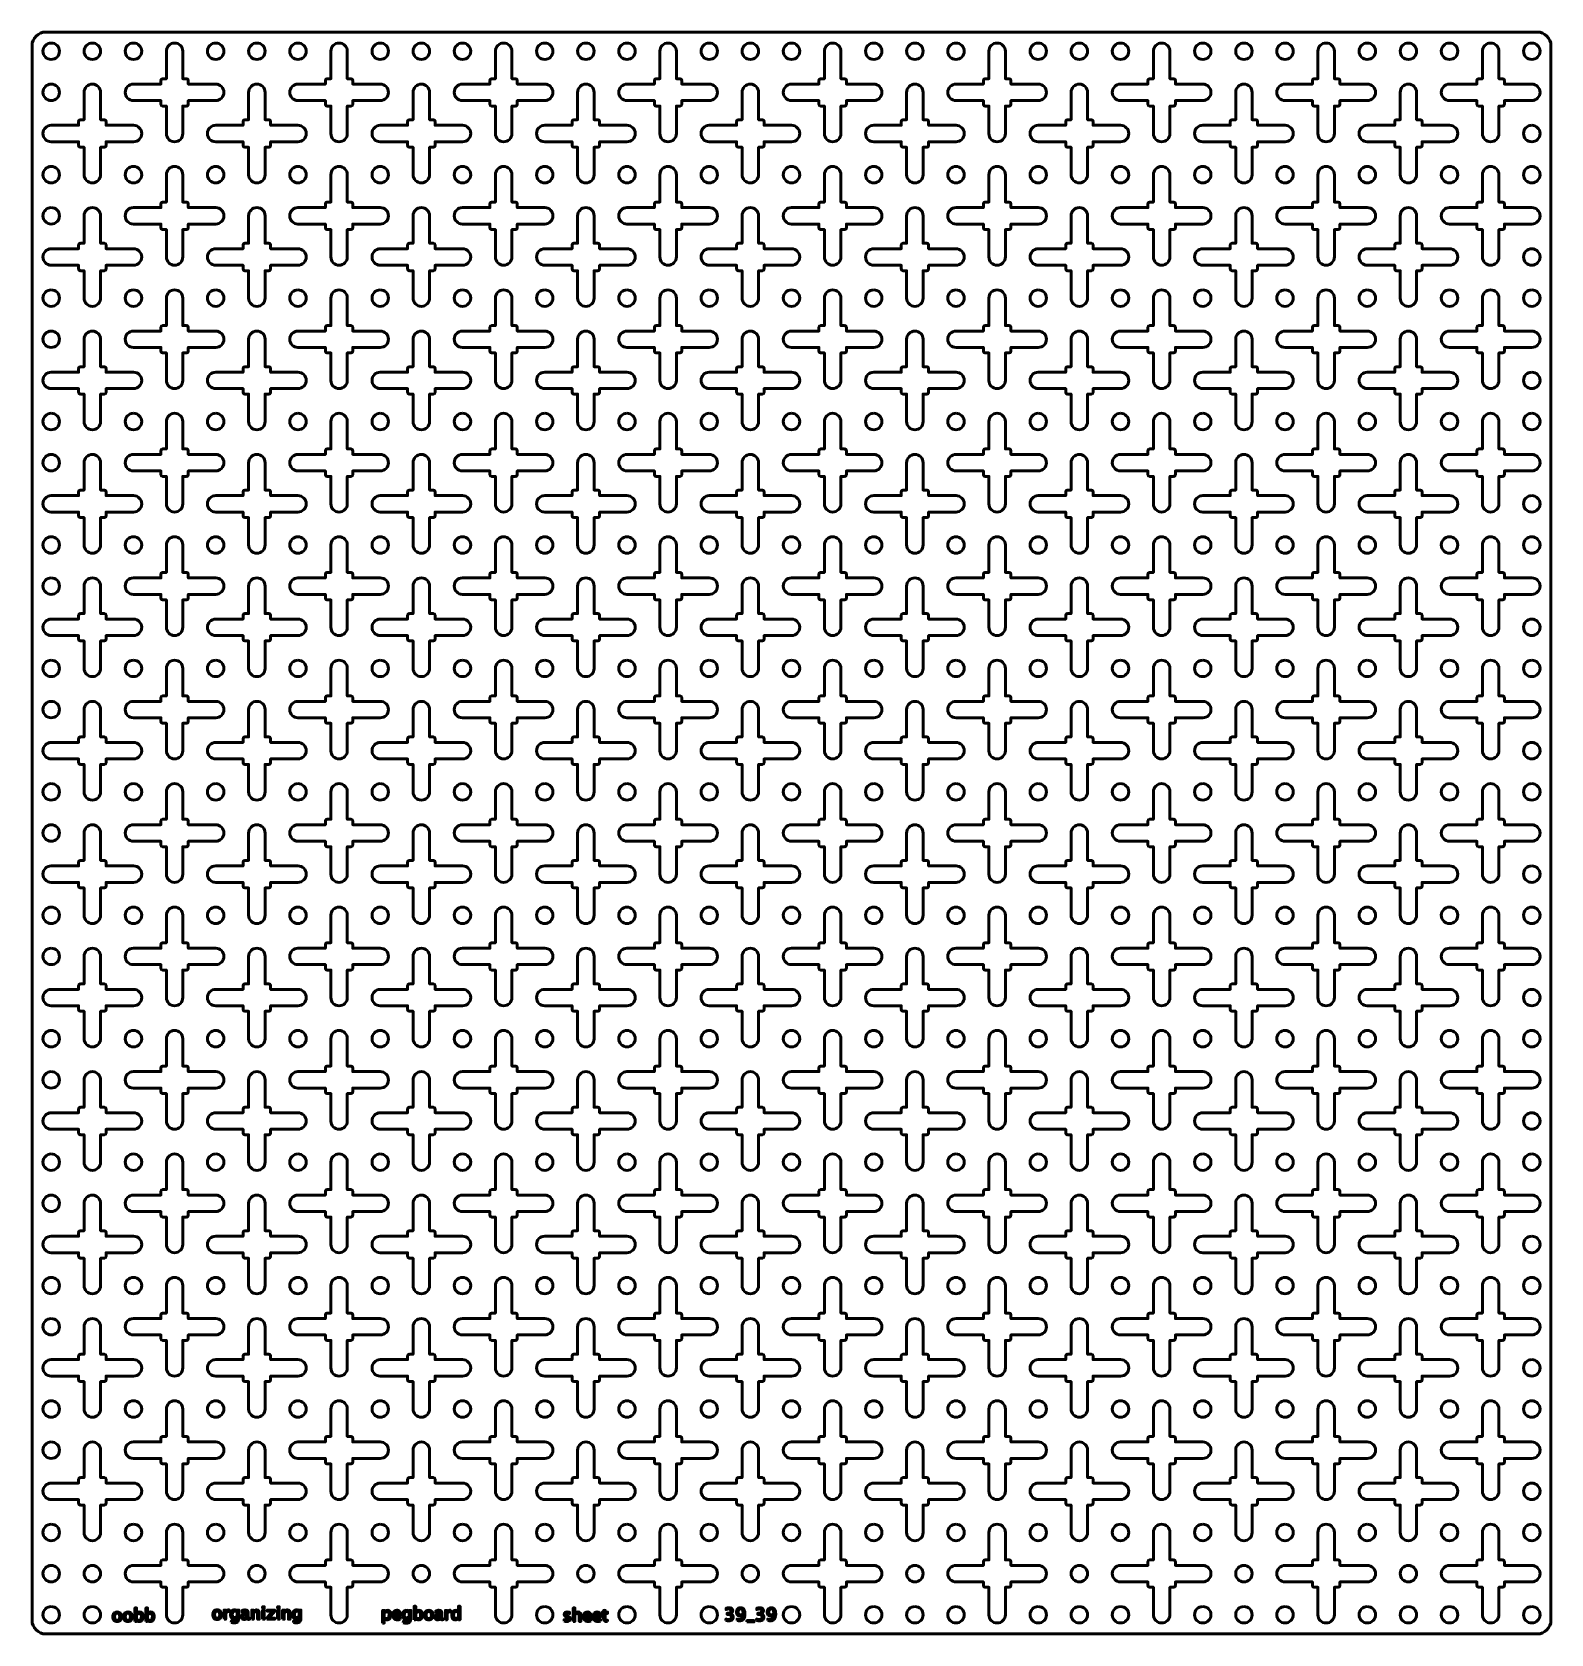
# Model space of a CAD drawing. Header units: centimetres. Extents: x -27.7 to 27.7, y -29.2 to 29.2.
import ezdxf

# ---------------------------------------------------------------- set-up
doc = ezdxf.new("R2010")
doc.units = ezdxf.units.CM
doc.header["$MEASUREMENT"] = 0
doc.layers.add('Layer 1', color=7, linetype='Continuous')

msp = doc.modelspace()

# ---------------------------------------------------------------- linework, layer by layer
at = {"layer": 'Layer 1', "lineweight": 53}
for centre in [(-26.99999, 28.49999), (-25.49999, 28.49999), (-23.99999, 28.49999), (-20.99999, 28.49999), (-19.49999, 28.49999), (-17.99999, 28.49999), (-14.99999, 28.49999), (-13.49999, 28.49999), (-11.99999, 28.49999), (-8.99999, 28.49999), (-7.49999, 28.49999), (-5.99999, 28.49999), (-2.99999, 28.49999), (-1.49999, 28.49999), (0.00001, 28.49999), (3.00001, 28.49999), (4.50001, 28.49999), (6.00001, 28.49999), (9.00001, 28.49999), (10.50001, 28.49999), (12.00001, 28.49999), (15.00001, 28.49999), (16.50001, 28.49999), (18.00001, 28.49999), (21.00001, 28.49999), (22.50001, 28.49999), (24.00001, 28.49999), (27.00001, 28.49999), (-26.99999, 26.99999), (27.00001, 25.49999), (-26.99999, 23.99999), (-23.99999, 23.99999), (-20.99999, 23.99999), (-17.99999, 23.99999), (-14.99999, 23.99999), (-11.99999, 23.99999), (-8.99999, 23.99999), (-5.99999, 23.99999), (-2.99999, 23.99999), (0.00001, 23.99999), (3.00001, 23.99999), (6.00001, 23.99999), (9.00001, 23.99999), (12.00001, 23.99999), (15.00001, 23.99999), (18.00001, 23.99999), (21.00001, 23.99999), (24.00001, 23.99999), (27.00001, 23.99999), (-26.99999, 22.49999), (27.00001, 20.99999), (-26.99999, 19.49999), (-23.99999, 19.49999), (-20.99999, 19.49999), (-17.99999, 19.49999), (-14.99999, 19.49999), (-11.99999, 19.49999), (-8.99999, 19.49999), (-5.99999, 19.49999), (-2.99999, 19.49999), (0.00001, 19.49999), (3.00001, 19.49999), (6.00001, 19.49999), (9.00001, 19.49999), (12.00001, 19.49999), (15.00001, 19.49999), (18.00001, 19.49999), (21.00001, 19.49999), (24.00001, 19.49999), (27.00001, 19.49999), (-26.99999, 17.99999), (27.00001, 16.49999), (-26.99999, 14.99999), (-23.99999, 14.99999), (-20.99999, 14.99999), (-17.99999, 14.99999), (-14.99999, 14.99999), (-11.99999, 14.99999), (-8.99999, 14.99999), (-5.99999, 14.99999), (-2.99999, 14.99999), (0.00001, 14.99999), (3.00001, 14.99999), (6.00001, 14.99999), (9.00001, 14.99999), (12.00001, 14.99999), (15.00001, 14.99999), (18.00001, 14.99999), (21.00001, 14.99999), (24.00001, 14.99999), (27.00001, 14.99999), (-26.99999, 13.49999), (27.00001, 11.99999), (-26.99999, 10.49999), (-23.99999, 10.49999), (-20.99999, 10.49999), (-17.99999, 10.49999), (-14.99999, 10.49999), (-11.99999, 10.49999), (-8.99999, 10.49999), (-5.99999, 10.49999), (-2.99999, 10.49999), (0.00001, 10.49999), (3.00001, 10.49999), (6.00001, 10.49999), (9.00001, 10.49999), (12.00001, 10.49999), (15.00001, 10.49999), (18.00001, 10.49999), (21.00001, 10.49999), (24.00001, 10.49999), (27.00001, 10.49999), (-26.99999, 8.99999), (27.00001, 7.49999), (-26.99999, 5.99999), (-23.99999, 5.99999), (-20.99999, 5.99999), (-17.99999, 5.99999), (-14.99999, 5.99999), (-11.99999, 5.99999), (-8.99999, 5.99999), (-5.99999, 5.99999), (-2.99999, 5.99999), (0.00001, 5.99999), (3.00001, 5.99999), (6.00001, 5.99999), (9.00001, 5.99999), (12.00001, 5.99999), (15.00001, 5.99999), (18.00001, 5.99999), (21.00001, 5.99999), (24.00001, 5.99999), (27.00001, 5.99999), (-26.99999, 4.49999), (27.00001, 2.99999), (-26.99999, 1.49999), (-23.99999, 1.49999), (-20.99999, 1.49999), (-17.99999, 1.49999), (-14.99999, 1.49999), (-11.99999, 1.49999), (-8.99999, 1.49999), (-5.99999, 1.49999), (-2.99999, 1.49999), (0.00001, 1.49999), (3.00001, 1.49999), (6.00001, 1.49999), (9.00001, 1.49999), (12.00001, 1.49999), (15.00001, 1.49999), (18.00001, 1.49999), (21.00001, 1.49999), (24.00001, 1.49999), (27.00001, 1.49999), (-26.99999, -0.00001), (27.00001, -1.50001), (-26.99999, -3.00001), (-23.99999, -3.00001), (-20.99999, -3.00001), (-17.99999, -3.00001), (-14.99999, -3.00001), (-11.99999, -3.00001), (-8.99999, -3.00001), (-5.99999, -3.00001), (-2.99999, -3.00001), (0.00001, -3.00001), (3.00001, -3.00001), (6.00001, -3.00001), (9.00001, -3.00001), (12.00001, -3.00001), (15.00001, -3.00001), (18.00001, -3.00001), (21.00001, -3.00001), (24.00001, -3.00001), (27.00001, -3.00001), (-26.99999, -4.50001), (27.00001, -6.00001), (-26.99999, -7.50001), (-23.99999, -7.50001), (-20.99999, -7.50001), (-17.99999, -7.50001), (-14.99999, -7.50001), (-11.99999, -7.50001), (-8.99999, -7.50001), (-5.99999, -7.50001), (-2.99999, -7.50001), (0.00001, -7.50001), (3.00001, -7.50001), (6.00001, -7.50001), (9.00001, -7.50001), (12.00001, -7.50001), (15.00001, -7.50001), (18.00001, -7.50001), (21.00001, -7.50001), (24.00001, -7.50001), (27.00001, -7.50001), (-26.99999, -9.00001), (27.00001, -10.50001), (-26.99999, -12.00001), (-23.99999, -12.00001), (-20.99999, -12.00001), (-17.99999, -12.00001), (-14.99999, -12.00001), (-11.99999, -12.00001), (-8.99999, -12.00001), (-5.99999, -12.00001), (-2.99999, -12.00001), (0.00001, -12.00001), (3.00001, -12.00001), (6.00001, -12.00001), (9.00001, -12.00001), (12.00001, -12.00001), (15.00001, -12.00001), (18.00001, -12.00001), (21.00001, -12.00001), (24.00001, -12.00001), (27.00001, -12.00001), (-26.99999, -13.50001), (27.00001, -15.00001), (-26.99999, -16.50001), (-23.99999, -16.50001), (-20.99999, -16.50001), (-17.99999, -16.50001), (-14.99999, -16.50001), (-11.99999, -16.50001), (-8.99999, -16.50001), (-5.99999, -16.50001), (-2.99999, -16.50001), (0.00001, -16.50001), (3.00001, -16.50001), (6.00001, -16.50001), (9.00001, -16.50001), (12.00001, -16.50001), (15.00001, -16.50001), (18.00001, -16.50001), (21.00001, -16.50001), (24.00001, -16.50001), (27.00001, -16.50001), (-26.99999, -18.00001), (27.00001, -19.50001), (-26.99999, -21.00001), (-23.99999, -21.00001), (-20.99999, -21.00001), (-17.99999, -21.00001), (-14.99999, -21.00001), (-11.99999, -21.00001), (-8.99999, -21.00001), (-5.99999, -21.00001), (-2.99999, -21.00001), (0.00001, -21.00001), (3.00001, -21.00001), (6.00001, -21.00001), (9.00001, -21.00001), (12.00001, -21.00001), (15.00001, -21.00001), (18.00001, -21.00001), (21.00001, -21.00001), (24.00001, -21.00001), (27.00001, -21.00001), (-26.99999, -22.50001), (27.00001, -24.00001), (-26.99999, -25.50001), (-23.99999, -25.50001), (-20.99999, -25.50001), (-17.99999, -25.50001), (-14.99999, -25.50001), (-11.99999, -25.50001), (-8.99999, -25.50001), (-5.99999, -25.50001), (-2.99999, -25.50001), (0.00001, -25.50001), (3.00001, -25.50001), (6.00001, -25.50001), (9.00001, -25.50001), (12.00001, -25.50001), (15.00001, -25.50001), (18.00001, -25.50001), (21.00001, -25.50001), (24.00001, -25.50001), (27.00001, -25.50001), (-26.99999, -27.00001), (-25.49999, -27.00001), (-19.49999, -27.00001), (-13.49999, -27.00001), (-7.49999, -27.00001), (-1.49999, -27.00001), (4.50001, -27.00001), (10.50001, -27.00001), (16.50001, -27.00001), (22.50001, -27.00001), (-26.99999, -28.50001), (-25.49999, -28.50001), (-8.99999, -28.50001), (-5.99999, -28.50001), (-2.99999, -28.50001), (0.00001, -28.50001), (3.00001, -28.50001), (4.50001, -28.50001), (6.00001, -28.50001), (9.00001, -28.50001), (10.50001, -28.50001), (12.00001, -28.50001), (15.00001, -28.50001), (16.50001, -28.50001), (18.00001, -28.50001), (21.00001, -28.50001), (22.50001, -28.50001), (24.00001, -28.50001), (27.00001, -28.50001)]:
    msp.add_ellipse(centre, major_axis=(0, 0.30001), ratio=1, dxfattribs=at)
for points, knots in [([(-27.7, -28.7), (-27.7, -28.7), (-27.7, 28.7), (-27.7, 28.7), (-27.7, 28.7), (-27.7, 28.97614), (-27.47614, 29.2), (-27.2, 29.2), (-27.2, 29.2), (-27.2, 29.2), (27.2, 29.2), (27.2, 29.2), (27.2, 29.2), (27.47614, 29.2), (27.7, 28.97614), (27.7, 28.7), (27.7, 28.7), (27.7, 28.7), (27.7, -28.7), (27.7, -28.7), (27.7, -28.7), (27.7, -28.97614), (27.47614, -29.2), (27.2, -29.2), (27.2, -29.2), (27.2, -29.2), (-27.2, -29.2), (-27.2, -29.2), (-27.2, -29.2), (-27.47614, -29.2), (-27.7, -28.97614), (-27.7, -28.7)], [0, 0, 0, 0, 0.11111111, 0.11111111, 0.11111111, 0.11111111, 0.22222222, 0.22222222, 0.22222222, 0.22222222, 0.33333333, 0.33333333, 0.33333333, 0.33333333, 0.44444444, 0.44444444, 0.44444444, 0.44444444, 0.55555556, 0.55555556, 0.55555556, 0.55555556, 0.66666667, 0.66666667, 0.66666667, 0.66666667, 0.77777778, 0.77777778, 0.77777778, 0.77777778, 1, 1, 1, 1]), ([(-22.8, 25.5), (-22.8, 25.5), (-22.8, 26.50002), (-22.8, 26.50002), (-22.8, 26.50002), (-22.8, 26.50002), (-22.9375, 26.50002), (-22.9375, 26.50002), (-22.9375, 26.50002), (-22.97202, 26.50002), (-23, 26.52801), (-23, 26.56252), (-23, 26.56252), (-23, 26.56252), (-23, 26.7), (-23, 26.7), (-23, 26.7), (-23, 26.7), (-24, 26.7), (-24, 26.7), (-24, 26.7), (-24.16569, 26.7), (-24.3, 26.83431), (-24.3, 27), (-24.3, 27), (-24.3, 27.16569), (-24.16569, 27.3), (-24, 27.3), (-24, 27.3), (-24, 27.3), (-23, 27.3), (-23, 27.3), (-23, 27.3), (-23, 27.3), (-23, 27.43748), (-23, 27.43748), (-23, 27.43748), (-23, 27.47199), (-22.97202, 27.49998), (-22.9375, 27.49998), (-22.9375, 27.49998), (-22.9375, 27.49998), (-22.8, 27.49998), (-22.8, 27.49998), (-22.8, 27.49998), (-22.8, 27.49998), (-22.8, 28.5), (-22.8, 28.5), (-22.8, 28.5), (-22.8, 28.66569), (-22.66569, 28.8), (-22.5, 28.8), (-22.5, 28.8), (-22.33431, 28.8), (-22.2, 28.66569), (-22.2, 28.5), (-22.2, 28.5), (-22.2, 28.5), (-22.2, 27.49998), (-22.2, 27.49998), (-22.2, 27.49998), (-22.2, 27.49998), (-22.0625, 27.49998), (-22.0625, 27.49998), (-22.0625, 27.49998), (-22.02798, 27.49998), (-22, 27.47199), (-22, 27.43748), (-22, 27.43748), (-22, 27.43748), (-22, 27.3), (-22, 27.3), (-22, 27.3), (-22, 27.3), (-21, 27.3), (-21, 27.3), (-21, 27.3), (-20.83431, 27.3), (-20.7, 27.16569), (-20.7, 27), (-20.7, 27), (-20.7, 26.83431), (-20.83431, 26.7), (-21, 26.7), (-21, 26.7), (-21, 26.7), (-22, 26.7), (-22, 26.7), (-22, 26.7), (-22, 26.7), (-22, 26.56252), (-22, 26.56252), (-22, 26.56252), (-22, 26.52801), (-22.02798, 26.50002), (-22.0625, 26.50002), (-22.0625, 26.50002), (-22.0625, 26.50002), (-22.2, 26.50002), (-22.2, 26.50002), (-22.2, 26.50002), (-22.2, 26.50002), (-22.2, 25.5), (-22.2, 25.5), (-22.2, 25.5), (-22.2, 25.33431), (-22.33431, 25.2), (-22.5, 25.2), (-22.5, 25.2), (-22.66569, 25.2), (-22.8, 25.33431), (-22.8, 25.5)], [0, 0, 0, 0, 0.03448276, 0.03448276, 0.03448276, 0.03448276, 0.06896552, 0.06896552, 0.06896552, 0.06896552, 0.10344828, 0.10344828, 0.10344828, 0.10344828, 0.13793103, 0.13793103, 0.13793103, 0.13793103, 0.17241379, 0.17241379, 0.17241379, 0.17241379, 0.20689655, 0.20689655, 0.20689655, 0.20689655, 0.24137931, 0.24137931, 0.24137931, 0.24137931, 0.27586207, 0.27586207, 0.27586207, 0.27586207, 0.31034483, 0.31034483, 0.31034483, 0.31034483, 0.34482759, 0.34482759, 0.34482759, 0.34482759, 0.37931034, 0.37931034, 0.37931034, 0.37931034, 0.4137931, 0.4137931, 0.4137931, 0.4137931, 0.44827586, 0.44827586, 0.44827586, 0.44827586, 0.48275862, 0.48275862, 0.48275862, 0.48275862, 0.51724138, 0.51724138, 0.51724138, 0.51724138, 0.55172414, 0.55172414, 0.55172414, 0.55172414, 0.5862069, 0.5862069, 0.5862069, 0.5862069, 0.62068966, 0.62068966, 0.62068966, 0.62068966, 0.65517241, 0.65517241, 0.65517241, 0.65517241, 0.68965517, 0.68965517, 0.68965517, 0.68965517, 0.72413793, 0.72413793, 0.72413793, 0.72413793, 0.75862069, 0.75862069, 0.75862069, 0.75862069, 0.79310345, 0.79310345, 0.79310345, 0.79310345, 0.82758621, 0.82758621, 0.82758621, 0.82758621, 0.86206897, 0.86206897, 0.86206897, 0.86206897, 0.89655172, 0.89655172, 0.89655172, 0.89655172, 0.93103448, 0.93103448, 0.93103448, 0.93103448, 1, 1, 1, 1]), ([(-16.8, 25.5), (-16.8, 25.5), (-16.8, 26.50002), (-16.8, 26.50002), (-16.8, 26.50002), (-16.8, 26.50002), (-16.9375, 26.50002), (-16.9375, 26.50002), (-16.9375, 26.50002), (-16.97202, 26.50002), (-17, 26.52801), (-17, 26.56252), (-17, 26.56252), (-17, 26.56252), (-17, 26.7), (-17, 26.7), (-17, 26.7), (-17, 26.7), (-18, 26.7), (-18, 26.7), (-18, 26.7), (-18.16569, 26.7), (-18.3, 26.83431), (-18.3, 27), (-18.3, 27), (-18.3, 27.16569), (-18.16569, 27.3), (-18, 27.3), (-18, 27.3), (-18, 27.3), (-17, 27.3), (-17, 27.3), (-17, 27.3), (-17, 27.3), (-17, 27.43748), (-17, 27.43748), (-17, 27.43748), (-17, 27.47199), (-16.97202, 27.49998), (-16.9375, 27.49998), (-16.9375, 27.49998), (-16.9375, 27.49998), (-16.8, 27.49998), (-16.8, 27.49998), (-16.8, 27.49998), (-16.8, 27.49998), (-16.8, 28.5), (-16.8, 28.5), (-16.8, 28.5), (-16.8, 28.66569), (-16.66569, 28.8), (-16.5, 28.8), (-16.5, 28.8), (-16.33431, 28.8), (-16.2, 28.66569), (-16.2, 28.5), (-16.2, 28.5), (-16.2, 28.5), (-16.2, 27.49998), (-16.2, 27.49998), (-16.2, 27.49998), (-16.2, 27.49998), (-16.0625, 27.49998), (-16.0625, 27.49998), (-16.0625, 27.49998), (-16.02798, 27.49998), (-16, 27.47199), (-16, 27.43748), (-16, 27.43748), (-16, 27.43748), (-16, 27.3), (-16, 27.3), (-16, 27.3), (-16, 27.3), (-15, 27.3), (-15, 27.3), (-15, 27.3), (-14.83431, 27.3), (-14.7, 27.16569), (-14.7, 27), (-14.7, 27), (-14.7, 26.83431), (-14.83431, 26.7), (-15, 26.7), (-15, 26.7), (-15, 26.7), (-16, 26.7), (-16, 26.7), (-16, 26.7), (-16, 26.7), (-16, 26.56252), (-16, 26.56252), (-16, 26.56252), (-16, 26.52801), (-16.02798, 26.50002), (-16.0625, 26.50002), (-16.0625, 26.50002), (-16.0625, 26.50002), (-16.2, 26.50002), (-16.2, 26.50002), (-16.2, 26.50002), (-16.2, 26.50002), (-16.2, 25.5), (-16.2, 25.5), (-16.2, 25.5), (-16.2, 25.33431), (-16.33431, 25.2), (-16.5, 25.2), (-16.5, 25.2), (-16.66569, 25.2), (-16.8, 25.33431), (-16.8, 25.5)], [0, 0, 0, 0, 0.03448276, 0.03448276, 0.03448276, 0.03448276, 0.06896552, 0.06896552, 0.06896552, 0.06896552, 0.10344828, 0.10344828, 0.10344828, 0.10344828, 0.13793103, 0.13793103, 0.13793103, 0.13793103, 0.17241379, 0.17241379, 0.17241379, 0.17241379, 0.20689655, 0.20689655, 0.20689655, 0.20689655, 0.24137931, 0.24137931, 0.24137931, 0.24137931, 0.27586207, 0.27586207, 0.27586207, 0.27586207, 0.31034483, 0.31034483, 0.31034483, 0.31034483, 0.34482759, 0.34482759, 0.34482759, 0.34482759, 0.37931034, 0.37931034, 0.37931034, 0.37931034, 0.4137931, 0.4137931, 0.4137931, 0.4137931, 0.44827586, 0.44827586, 0.44827586, 0.44827586, 0.48275862, 0.48275862, 0.48275862, 0.48275862, 0.51724138, 0.51724138, 0.51724138, 0.51724138, 0.55172414, 0.55172414, 0.55172414, 0.55172414, 0.5862069, 0.5862069, 0.5862069, 0.5862069, 0.62068966, 0.62068966, 0.62068966, 0.62068966, 0.65517241, 0.65517241, 0.65517241, 0.65517241, 0.68965517, 0.68965517, 0.68965517, 0.68965517, 0.72413793, 0.72413793, 0.72413793, 0.72413793, 0.75862069, 0.75862069, 0.75862069, 0.75862069, 0.79310345, 0.79310345, 0.79310345, 0.79310345, 0.82758621, 0.82758621, 0.82758621, 0.82758621, 0.86206897, 0.86206897, 0.86206897, 0.86206897, 0.89655172, 0.89655172, 0.89655172, 0.89655172, 0.93103448, 0.93103448, 0.93103448, 0.93103448, 1, 1, 1, 1]), ([(-10.8, 25.5), (-10.8, 25.5), (-10.8, 26.50002), (-10.8, 26.50002), (-10.8, 26.50002), (-10.8, 26.50002), (-10.9375, 26.50002), (-10.9375, 26.50002), (-10.9375, 26.50002), (-10.97202, 26.50002), (-11, 26.52801), (-11, 26.56252), (-11, 26.56252), (-11, 26.56252), (-11, 26.7), (-11, 26.7), (-11, 26.7), (-11, 26.7), (-12, 26.7), (-12, 26.7), (-12, 26.7), (-12.16569, 26.7), (-12.3, 26.83431), (-12.3, 27), (-12.3, 27), (-12.3, 27.16569), (-12.16569, 27.3), (-12, 27.3), (-12, 27.3), (-12, 27.3), (-11, 27.3), (-11, 27.3), (-11, 27.3), (-11, 27.3), (-11, 27.43748), (-11, 27.43748), (-11, 27.43748), (-11, 27.47199), (-10.97202, 27.49998), (-10.9375, 27.49998), (-10.9375, 27.49998), (-10.9375, 27.49998), (-10.8, 27.49998), (-10.8, 27.49998), (-10.8, 27.49998), (-10.8, 27.49998), (-10.8, 28.5), (-10.8, 28.5), (-10.8, 28.5), (-10.8, 28.66569), (-10.66569, 28.8), (-10.5, 28.8), (-10.5, 28.8), (-10.33431, 28.8), (-10.2, 28.66569), (-10.2, 28.5), (-10.2, 28.5), (-10.2, 28.5), (-10.2, 27.49998), (-10.2, 27.49998), (-10.2, 27.49998), (-10.2, 27.49998), (-10.0625, 27.49998), (-10.0625, 27.49998), (-10.0625, 27.49998), (-10.02798, 27.49998), (-10, 27.47199), (-10, 27.43748), (-10, 27.43748), (-10, 27.43748), (-10, 27.3), (-10, 27.3), (-10, 27.3), (-10, 27.3), (-9, 27.3), (-9, 27.3), (-9, 27.3), (-8.83431, 27.3), (-8.7, 27.16569), (-8.7, 27), (-8.7, 27), (-8.7, 26.83431), (-8.83431, 26.7), (-9, 26.7), (-9, 26.7), (-9, 26.7), (-10, 26.7), (-10, 26.7), (-10, 26.7), (-10, 26.7), (-10, 26.56252), (-10, 26.56252), (-10, 26.56252), (-10, 26.52801), (-10.02798, 26.50002), (-10.0625, 26.50002), (-10.0625, 26.50002), (-10.0625, 26.50002), (-10.2, 26.50002), (-10.2, 26.50002), (-10.2, 26.50002), (-10.2, 26.50002), (-10.2, 25.5), (-10.2, 25.5), (-10.2, 25.5), (-10.2, 25.33431), (-10.33431, 25.2), (-10.5, 25.2), (-10.5, 25.2), (-10.66569, 25.2), (-10.8, 25.33431), (-10.8, 25.5)], [0, 0, 0, 0, 0.03448276, 0.03448276, 0.03448276, 0.03448276, 0.06896552, 0.06896552, 0.06896552, 0.06896552, 0.10344828, 0.10344828, 0.10344828, 0.10344828, 0.13793103, 0.13793103, 0.13793103, 0.13793103, 0.17241379, 0.17241379, 0.17241379, 0.17241379, 0.20689655, 0.20689655, 0.20689655, 0.20689655, 0.24137931, 0.24137931, 0.24137931, 0.24137931, 0.27586207, 0.27586207, 0.27586207, 0.27586207, 0.31034483, 0.31034483, 0.31034483, 0.31034483, 0.34482759, 0.34482759, 0.34482759, 0.34482759, 0.37931034, 0.37931034, 0.37931034, 0.37931034, 0.4137931, 0.4137931, 0.4137931, 0.4137931, 0.44827586, 0.44827586, 0.44827586, 0.44827586, 0.48275862, 0.48275862, 0.48275862, 0.48275862, 0.51724138, 0.51724138, 0.51724138, 0.51724138, 0.55172414, 0.55172414, 0.55172414, 0.55172414, 0.5862069, 0.5862069, 0.5862069, 0.5862069, 0.62068966, 0.62068966, 0.62068966, 0.62068966, 0.65517241, 0.65517241, 0.65517241, 0.65517241, 0.68965517, 0.68965517, 0.68965517, 0.68965517, 0.72413793, 0.72413793, 0.72413793, 0.72413793, 0.75862069, 0.75862069, 0.75862069, 0.75862069, 0.79310345, 0.79310345, 0.79310345, 0.79310345, 0.82758621, 0.82758621, 0.82758621, 0.82758621, 0.86206897, 0.86206897, 0.86206897, 0.86206897, 0.89655172, 0.89655172, 0.89655172, 0.89655172, 0.93103448, 0.93103448, 0.93103448, 0.93103448, 1, 1, 1, 1]), ([(-4.8, 25.5), (-4.8, 25.5), (-4.8, 26.50002), (-4.8, 26.50002), (-4.8, 26.50002), (-4.8, 26.50002), (-4.9375, 26.50002), (-4.9375, 26.50002), (-4.9375, 26.50002), (-4.97202, 26.50002), (-5, 26.52801), (-5, 26.56252), (-5, 26.56252), (-5, 26.56252), (-5, 26.7), (-5, 26.7), (-5, 26.7), (-5, 26.7), (-6, 26.7), (-6, 26.7), (-6, 26.7), (-6.16569, 26.7), (-6.3, 26.83431), (-6.3, 27), (-6.3, 27), (-6.3, 27.16569), (-6.16569, 27.3), (-6, 27.3), (-6, 27.3), (-6, 27.3), (-5, 27.3), (-5, 27.3), (-5, 27.3), (-5, 27.3), (-5, 27.43748), (-5, 27.43748), (-5, 27.43748), (-5, 27.47199), (-4.97202, 27.49998), (-4.9375, 27.49998), (-4.9375, 27.49998), (-4.9375, 27.49998), (-4.8, 27.49998), (-4.8, 27.49998), (-4.8, 27.49998), (-4.8, 27.49998), (-4.8, 28.5), (-4.8, 28.5), (-4.8, 28.5), (-4.8, 28.66569), (-4.66569, 28.8), (-4.5, 28.8), (-4.5, 28.8), (-4.33431, 28.8), (-4.2, 28.66569), (-4.2, 28.5), (-4.2, 28.5), (-4.2, 28.5), (-4.2, 27.49998), (-4.2, 27.49998), (-4.2, 27.49998), (-4.2, 27.49998), (-4.0625, 27.49998), (-4.0625, 27.49998), (-4.0625, 27.49998), (-4.02798, 27.49998), (-4, 27.47199), (-4, 27.43748), (-4, 27.43748), (-4, 27.43748), (-4, 27.3), (-4, 27.3), (-4, 27.3), (-4, 27.3), (-3, 27.3), (-3, 27.3), (-3, 27.3), (-2.83431, 27.3), (-2.7, 27.16569), (-2.7, 27), (-2.7, 27), (-2.7, 26.83431), (-2.83431, 26.7), (-3, 26.7), (-3, 26.7), (-3, 26.7), (-4, 26.7), (-4, 26.7), (-4, 26.7), (-4, 26.7), (-4, 26.56252), (-4, 26.56252), (-4, 26.56252), (-4, 26.52801), (-4.02798, 26.50002), (-4.0625, 26.50002), (-4.0625, 26.50002), (-4.0625, 26.50002), (-4.2, 26.50002), (-4.2, 26.50002), (-4.2, 26.50002), (-4.2, 26.50002), (-4.2, 25.5), (-4.2, 25.5), (-4.2, 25.5), (-4.2, 25.33431), (-4.33431, 25.2), (-4.5, 25.2), (-4.5, 25.2), (-4.66569, 25.2), (-4.8, 25.33431), (-4.8, 25.5)], [0, 0, 0, 0, 0.03448276, 0.03448276, 0.03448276, 0.03448276, 0.06896552, 0.06896552, 0.06896552, 0.06896552, 0.10344828, 0.10344828, 0.10344828, 0.10344828, 0.13793103, 0.13793103, 0.13793103, 0.13793103, 0.17241379, 0.17241379, 0.17241379, 0.17241379, 0.20689655, 0.20689655, 0.20689655, 0.20689655, 0.24137931, 0.24137931, 0.24137931, 0.24137931, 0.27586207, 0.27586207, 0.27586207, 0.27586207, 0.31034483, 0.31034483, 0.31034483, 0.31034483, 0.34482759, 0.34482759, 0.34482759, 0.34482759, 0.37931034, 0.37931034, 0.37931034, 0.37931034, 0.4137931, 0.4137931, 0.4137931, 0.4137931, 0.44827586, 0.44827586, 0.44827586, 0.44827586, 0.48275862, 0.48275862, 0.48275862, 0.48275862, 0.51724138, 0.51724138, 0.51724138, 0.51724138, 0.55172414, 0.55172414, 0.55172414, 0.55172414, 0.5862069, 0.5862069, 0.5862069, 0.5862069, 0.62068966, 0.62068966, 0.62068966, 0.62068966, 0.65517241, 0.65517241, 0.65517241, 0.65517241, 0.68965517, 0.68965517, 0.68965517, 0.68965517, 0.72413793, 0.72413793, 0.72413793, 0.72413793, 0.75862069, 0.75862069, 0.75862069, 0.75862069, 0.79310345, 0.79310345, 0.79310345, 0.79310345, 0.82758621, 0.82758621, 0.82758621, 0.82758621, 0.86206897, 0.86206897, 0.86206897, 0.86206897, 0.89655172, 0.89655172, 0.89655172, 0.89655172, 0.93103448, 0.93103448, 0.93103448, 0.93103448, 1, 1, 1, 1]), ([(1.2, 25.5), (1.2, 25.5), (1.2, 26.50002), (1.2, 26.50002), (1.2, 26.50002), (1.2, 26.50002), (1.0625, 26.50002), (1.0625, 26.50002), (1.0625, 26.50002), (1.02798, 26.50002), (1, 26.52801), (1, 26.56252), (1, 26.56252), (1, 26.56252), (1, 26.7), (1, 26.7), (1, 26.7), (1, 26.7), (0, 26.7), (0, 26.7), (0, 26.7), (-0.16569, 26.7), (-0.3, 26.83431), (-0.3, 27), (-0.3, 27), (-0.3, 27.16569), (-0.16569, 27.3), (0, 27.3), (0, 27.3), (0, 27.3), (1, 27.3), (1, 27.3), (1, 27.3), (1, 27.3), (1, 27.43748), (1, 27.43748), (1, 27.43748), (1, 27.47199), (1.02798, 27.49998), (1.0625, 27.49998), (1.0625, 27.49998), (1.0625, 27.49998), (1.2, 27.49998), (1.2, 27.49998), (1.2, 27.49998), (1.2, 27.49998), (1.2, 28.5), (1.2, 28.5), (1.2, 28.5), (1.2, 28.66569), (1.33431, 28.8), (1.5, 28.8), (1.5, 28.8), (1.66569, 28.8), (1.8, 28.66569), (1.8, 28.5), (1.8, 28.5), (1.8, 28.5), (1.8, 27.49998), (1.8, 27.49998), (1.8, 27.49998), (1.8, 27.49998), (1.9375, 27.49998), (1.9375, 27.49998), (1.9375, 27.49998), (1.97202, 27.49998), (2, 27.47199), (2, 27.43748), (2, 27.43748), (2, 27.43748), (2, 27.3), (2, 27.3), (2, 27.3), (2, 27.3), (3, 27.3), (3, 27.3), (3, 27.3), (3.16569, 27.3), (3.3, 27.16569), (3.3, 27), (3.3, 27), (3.3, 26.83431), (3.16569, 26.7), (3, 26.7), (3, 26.7), (3, 26.7), (2, 26.7), (2, 26.7), (2, 26.7), (2, 26.7), (2, 26.56252), (2, 26.56252), (2, 26.56252), (2, 26.52801), (1.97202, 26.50002), (1.9375, 26.50002), (1.9375, 26.50002), (1.9375, 26.50002), (1.8, 26.50002), (1.8, 26.50002), (1.8, 26.50002), (1.8, 26.50002), (1.8, 25.5), (1.8, 25.5), (1.8, 25.5), (1.8, 25.33431), (1.66569, 25.2), (1.5, 25.2), (1.5, 25.2), (1.33431, 25.2), (1.2, 25.33431), (1.2, 25.5)], [0, 0, 0, 0, 0.03448276, 0.03448276, 0.03448276, 0.03448276, 0.06896552, 0.06896552, 0.06896552, 0.06896552, 0.10344828, 0.10344828, 0.10344828, 0.10344828, 0.13793103, 0.13793103, 0.13793103, 0.13793103, 0.17241379, 0.17241379, 0.17241379, 0.17241379, 0.20689655, 0.20689655, 0.20689655, 0.20689655, 0.24137931, 0.24137931, 0.24137931, 0.24137931, 0.27586207, 0.27586207, 0.27586207, 0.27586207, 0.31034483, 0.31034483, 0.31034483, 0.31034483, 0.34482759, 0.34482759, 0.34482759, 0.34482759, 0.37931034, 0.37931034, 0.37931034, 0.37931034, 0.4137931, 0.4137931, 0.4137931, 0.4137931, 0.44827586, 0.44827586, 0.44827586, 0.44827586, 0.48275862, 0.48275862, 0.48275862, 0.48275862, 0.51724138, 0.51724138, 0.51724138, 0.51724138, 0.55172414, 0.55172414, 0.55172414, 0.55172414, 0.5862069, 0.5862069, 0.5862069, 0.5862069, 0.62068966, 0.62068966, 0.62068966, 0.62068966, 0.65517241, 0.65517241, 0.65517241, 0.65517241, 0.68965517, 0.68965517, 0.68965517, 0.68965517, 0.72413793, 0.72413793, 0.72413793, 0.72413793, 0.75862069, 0.75862069, 0.75862069, 0.75862069, 0.79310345, 0.79310345, 0.79310345, 0.79310345, 0.82758621, 0.82758621, 0.82758621, 0.82758621, 0.86206897, 0.86206897, 0.86206897, 0.86206897, 0.89655172, 0.89655172, 0.89655172, 0.89655172, 0.93103448, 0.93103448, 0.93103448, 0.93103448, 1, 1, 1, 1]), ([(7.2, 25.5), (7.2, 25.5), (7.2, 26.50002), (7.2, 26.50002), (7.2, 26.50002), (7.2, 26.50002), (7.0625, 26.50002), (7.0625, 26.50002), (7.0625, 26.50002), (7.02798, 26.50002), (7, 26.52801), (7, 26.56252), (7, 26.56252), (7, 26.56252), (7, 26.7), (7, 26.7), (7, 26.7), (7, 26.7), (6, 26.7), (6, 26.7), (6, 26.7), (5.83431, 26.7), (5.7, 26.83431), (5.7, 27), (5.7, 27), (5.7, 27.16569), (5.83431, 27.3), (6, 27.3), (6, 27.3), (6, 27.3), (7, 27.3), (7, 27.3), (7, 27.3), (7, 27.3), (7, 27.43748), (7, 27.43748), (7, 27.43748), (7, 27.47199), (7.02798, 27.49998), (7.0625, 27.49998), (7.0625, 27.49998), (7.0625, 27.49998), (7.2, 27.49998), (7.2, 27.49998), (7.2, 27.49998), (7.2, 27.49998), (7.2, 28.5), (7.2, 28.5), (7.2, 28.5), (7.2, 28.66569), (7.33431, 28.8), (7.5, 28.8), (7.5, 28.8), (7.66569, 28.8), (7.8, 28.66569), (7.8, 28.5), (7.8, 28.5), (7.8, 28.5), (7.8, 27.49998), (7.8, 27.49998), (7.8, 27.49998), (7.8, 27.49998), (7.9375, 27.49998), (7.9375, 27.49998), (7.9375, 27.49998), (7.97202, 27.49998), (8, 27.47199), (8, 27.43748), (8, 27.43748), (8, 27.43748), (8, 27.3), (8, 27.3), (8, 27.3), (8, 27.3), (9, 27.3), (9, 27.3), (9, 27.3), (9.16569, 27.3), (9.3, 27.16569), (9.3, 27), (9.3, 27), (9.3, 26.83431), (9.16569, 26.7), (9, 26.7), (9, 26.7), (9, 26.7), (8, 26.7), (8, 26.7), (8, 26.7), (8, 26.7), (8, 26.56252), (8, 26.56252), (8, 26.56252), (8, 26.52801), (7.97202, 26.50002), (7.9375, 26.50002), (7.9375, 26.50002), (7.9375, 26.50002), (7.8, 26.50002), (7.8, 26.50002), (7.8, 26.50002), (7.8, 26.50002), (7.8, 25.5), (7.8, 25.5), (7.8, 25.5), (7.8, 25.33431), (7.66569, 25.2), (7.5, 25.2), (7.5, 25.2), (7.33431, 25.2), (7.2, 25.33431), (7.2, 25.5)], [0, 0, 0, 0, 0.03448276, 0.03448276, 0.03448276, 0.03448276, 0.06896552, 0.06896552, 0.06896552, 0.06896552, 0.10344828, 0.10344828, 0.10344828, 0.10344828, 0.13793103, 0.13793103, 0.13793103, 0.13793103, 0.17241379, 0.17241379, 0.17241379, 0.17241379, 0.20689655, 0.20689655, 0.20689655, 0.20689655, 0.24137931, 0.24137931, 0.24137931, 0.24137931, 0.27586207, 0.27586207, 0.27586207, 0.27586207, 0.31034483, 0.31034483, 0.31034483, 0.31034483, 0.34482759, 0.34482759, 0.34482759, 0.34482759, 0.37931034, 0.37931034, 0.37931034, 0.37931034, 0.4137931, 0.4137931, 0.4137931, 0.4137931, 0.44827586, 0.44827586, 0.44827586, 0.44827586, 0.48275862, 0.48275862, 0.48275862, 0.48275862, 0.51724138, 0.51724138, 0.51724138, 0.51724138, 0.55172414, 0.55172414, 0.55172414, 0.55172414, 0.5862069, 0.5862069, 0.5862069, 0.5862069, 0.62068966, 0.62068966, 0.62068966, 0.62068966, 0.65517241, 0.65517241, 0.65517241, 0.65517241, 0.68965517, 0.68965517, 0.68965517, 0.68965517, 0.72413793, 0.72413793, 0.72413793, 0.72413793, 0.75862069, 0.75862069, 0.75862069, 0.75862069, 0.79310345, 0.79310345, 0.79310345, 0.79310345, 0.82758621, 0.82758621, 0.82758621, 0.82758621, 0.86206897, 0.86206897, 0.86206897, 0.86206897, 0.89655172, 0.89655172, 0.89655172, 0.89655172, 0.93103448, 0.93103448, 0.93103448, 0.93103448, 1, 1, 1, 1]), ([(13.2, 25.5), (13.2, 25.5), (13.2, 26.50002), (13.2, 26.50002), (13.2, 26.50002), (13.2, 26.50002), (13.0625, 26.50002), (13.0625, 26.50002), (13.0625, 26.50002), (13.02798, 26.50002), (13, 26.52801), (13, 26.56252), (13, 26.56252), (13, 26.56252), (13, 26.7), (13, 26.7), (13, 26.7), (13, 26.7), (12, 26.7), (12, 26.7), (12, 26.7), (11.83431, 26.7), (11.7, 26.83431), (11.7, 27), (11.7, 27), (11.7, 27.16569), (11.83431, 27.3), (12, 27.3), (12, 27.3), (12, 27.3), (13, 27.3), (13, 27.3), (13, 27.3), (13, 27.3), (13, 27.43748), (13, 27.43748), (13, 27.43748), (13, 27.47199), (13.02798, 27.49998), (13.0625, 27.49998), (13.0625, 27.49998), (13.0625, 27.49998), (13.2, 27.49998), (13.2, 27.49998), (13.2, 27.49998), (13.2, 27.49998), (13.2, 28.5), (13.2, 28.5), (13.2, 28.5), (13.2, 28.66569), (13.33431, 28.8), (13.5, 28.8), (13.5, 28.8), (13.66569, 28.8), (13.8, 28.66569), (13.8, 28.5), (13.8, 28.5), (13.8, 28.5), (13.8, 27.49998), (13.8, 27.49998), (13.8, 27.49998), (13.8, 27.49998), (13.9375, 27.49998), (13.9375, 27.49998), (13.9375, 27.49998), (13.97202, 27.49998), (14, 27.47199), (14, 27.43748), (14, 27.43748), (14, 27.43748), (14, 27.3), (14, 27.3), (14, 27.3), (14, 27.3), (15, 27.3), (15, 27.3), (15, 27.3), (15.16569, 27.3), (15.3, 27.16569), (15.3, 27), (15.3, 27), (15.3, 26.83431), (15.16569, 26.7), (15, 26.7), (15, 26.7), (15, 26.7), (14, 26.7), (14, 26.7), (14, 26.7), (14, 26.7), (14, 26.56252), (14, 26.56252), (14, 26.56252), (14, 26.52801), (13.97202, 26.50002), (13.9375, 26.50002), (13.9375, 26.50002), (13.9375, 26.50002), (13.8, 26.50002), (13.8, 26.50002), (13.8, 26.50002), (13.8, 26.50002), (13.8, 25.5), (13.8, 25.5), (13.8, 25.5), (13.8, 25.33431), (13.66569, 25.2), (13.5, 25.2), (13.5, 25.2), (13.33431, 25.2), (13.2, 25.33431), (13.2, 25.5)], [0, 0, 0, 0, 0.03448276, 0.03448276, 0.03448276, 0.03448276, 0.06896552, 0.06896552, 0.06896552, 0.06896552, 0.10344828, 0.10344828, 0.10344828, 0.10344828, 0.13793103, 0.13793103, 0.13793103, 0.13793103, 0.17241379, 0.17241379, 0.17241379, 0.17241379, 0.20689655, 0.20689655, 0.20689655, 0.20689655, 0.24137931, 0.24137931, 0.24137931, 0.24137931, 0.27586207, 0.27586207, 0.27586207, 0.27586207, 0.31034483, 0.31034483, 0.31034483, 0.31034483, 0.34482759, 0.34482759, 0.34482759, 0.34482759, 0.37931034, 0.37931034, 0.37931034, 0.37931034, 0.4137931, 0.4137931, 0.4137931, 0.4137931, 0.44827586, 0.44827586, 0.44827586, 0.44827586, 0.48275862, 0.48275862, 0.48275862, 0.48275862, 0.51724138, 0.51724138, 0.51724138, 0.51724138, 0.55172414, 0.55172414, 0.55172414, 0.55172414, 0.5862069, 0.5862069, 0.5862069, 0.5862069, 0.62068966, 0.62068966, 0.62068966, 0.62068966, 0.65517241, 0.65517241, 0.65517241, 0.65517241, 0.68965517, 0.68965517, 0.68965517, 0.68965517, 0.72413793, 0.72413793, 0.72413793, 0.72413793, 0.75862069, 0.75862069, 0.75862069, 0.75862069, 0.79310345, 0.79310345, 0.79310345, 0.79310345, 0.82758621, 0.82758621, 0.82758621, 0.82758621, 0.86206897, 0.86206897, 0.86206897, 0.86206897, 0.89655172, 0.89655172, 0.89655172, 0.89655172, 0.93103448, 0.93103448, 0.93103448, 0.93103448, 1, 1, 1, 1]), ([(19.2, 25.5), (19.2, 25.5), (19.2, 26.50002), (19.2, 26.50002), (19.2, 26.50002), (19.2, 26.50002), (19.0625, 26.50002), (19.0625, 26.50002), (19.0625, 26.50002), (19.02798, 26.50002), (19, 26.52801), (19, 26.56252), (19, 26.56252), (19, 26.56252), (19, 26.7), (19, 26.7), (19, 26.7), (19, 26.7), (18, 26.7), (18, 26.7), (18, 26.7), (17.83431, 26.7), (17.7, 26.83431), (17.7, 27), (17.7, 27), (17.7, 27.16569), (17.83431, 27.3), (18, 27.3), (18, 27.3), (18, 27.3), (19, 27.3), (19, 27.3), (19, 27.3), (19, 27.3), (19, 27.43748), (19, 27.43748), (19, 27.43748), (19, 27.47199), (19.02798, 27.49998), (19.0625, 27.49998), (19.0625, 27.49998), (19.0625, 27.49998), (19.2, 27.49998), (19.2, 27.49998), (19.2, 27.49998), (19.2, 27.49998), (19.2, 28.5), (19.2, 28.5), (19.2, 28.5), (19.2, 28.66569), (19.33431, 28.8), (19.5, 28.8), (19.5, 28.8), (19.66569, 28.8), (19.8, 28.66569), (19.8, 28.5), (19.8, 28.5), (19.8, 28.5), (19.8, 27.49998), (19.8, 27.49998), (19.8, 27.49998), (19.8, 27.49998), (19.9375, 27.49998), (19.9375, 27.49998), (19.9375, 27.49998), (19.97202, 27.49998), (20, 27.47199), (20, 27.43748), (20, 27.43748), (20, 27.43748), (20, 27.3), (20, 27.3), (20, 27.3), (20, 27.3), (21, 27.3), (21, 27.3), (21, 27.3), (21.16569, 27.3), (21.3, 27.16569), (21.3, 27), (21.3, 27), (21.3, 26.83431), (21.16569, 26.7), (21, 26.7), (21, 26.7), (21, 26.7), (20, 26.7), (20, 26.7), (20, 26.7), (20, 26.7), (20, 26.56252), (20, 26.56252), (20, 26.56252), (20, 26.52801), (19.97202, 26.50002), (19.9375, 26.50002), (19.9375, 26.50002), (19.9375, 26.50002), (19.8, 26.50002), (19.8, 26.50002), (19.8, 26.50002), (19.8, 26.50002), (19.8, 25.5), (19.8, 25.5), (19.8, 25.5), (19.8, 25.33431), (19.66569, 25.2), (19.5, 25.2), (19.5, 25.2), (19.33431, 25.2), (19.2, 25.33431), (19.2, 25.5)], [0, 0, 0, 0, 0.03448276, 0.03448276, 0.03448276, 0.03448276, 0.06896552, 0.06896552, 0.06896552, 0.06896552, 0.10344828, 0.10344828, 0.10344828, 0.10344828, 0.13793103, 0.13793103, 0.13793103, 0.13793103, 0.17241379, 0.17241379, 0.17241379, 0.17241379, 0.20689655, 0.20689655, 0.20689655, 0.20689655, 0.24137931, 0.24137931, 0.24137931, 0.24137931, 0.27586207, 0.27586207, 0.27586207, 0.27586207, 0.31034483, 0.31034483, 0.31034483, 0.31034483, 0.34482759, 0.34482759, 0.34482759, 0.34482759, 0.37931034, 0.37931034, 0.37931034, 0.37931034, 0.4137931, 0.4137931, 0.4137931, 0.4137931, 0.44827586, 0.44827586, 0.44827586, 0.44827586, 0.48275862, 0.48275862, 0.48275862, 0.48275862, 0.51724138, 0.51724138, 0.51724138, 0.51724138, 0.55172414, 0.55172414, 0.55172414, 0.55172414, 0.5862069, 0.5862069, 0.5862069, 0.5862069, 0.62068966, 0.62068966, 0.62068966, 0.62068966, 0.65517241, 0.65517241, 0.65517241, 0.65517241, 0.68965517, 0.68965517, 0.68965517, 0.68965517, 0.72413793, 0.72413793, 0.72413793, 0.72413793, 0.75862069, 0.75862069, 0.75862069, 0.75862069, 0.79310345, 0.79310345, 0.79310345, 0.79310345, 0.82758621, 0.82758621, 0.82758621, 0.82758621, 0.86206897, 0.86206897, 0.86206897, 0.86206897, 0.89655172, 0.89655172, 0.89655172, 0.89655172, 0.93103448, 0.93103448, 0.93103448, 0.93103448, 1, 1, 1, 1]), ([(25.2, 25.5), (25.2, 25.5), (25.2, 26.50002), (25.2, 26.50002), (25.2, 26.50002), (25.2, 26.50002), (25.0625, 26.50002), (25.0625, 26.50002), (25.0625, 26.50002), (25.02798, 26.50002), (25, 26.52801), (25, 26.56252), (25, 26.56252), (25, 26.56252), (25, 26.7), (25, 26.7), (25, 26.7), (25, 26.7), (24, 26.7), (24, 26.7), (24, 26.7), (23.83431, 26.7), (23.7, 26.83431), (23.7, 27), (23.7, 27), (23.7, 27.16569), (23.83431, 27.3), (24, 27.3), (24, 27.3), (24, 27.3), (25, 27.3), (25, 27.3), (25, 27.3), (25, 27.3), (25, 27.43748), (25, 27.43748), (25, 27.43748), (25, 27.47199), (25.02798, 27.49998), (25.0625, 27.49998), (25.0625, 27.49998), (25.0625, 27.49998), (25.2, 27.49998), (25.2, 27.49998), (25.2, 27.49998), (25.2, 27.49998), (25.2, 28.5), (25.2, 28.5), (25.2, 28.5), (25.2, 28.66569), (25.33431, 28.8), (25.5, 28.8), (25.5, 28.8), (25.66569, 28.8), (25.8, 28.66569), (25.8, 28.5), (25.8, 28.5), (25.8, 28.5), (25.8, 27.49998), (25.8, 27.49998), (25.8, 27.49998), (25.8, 27.49998), (25.9375, 27.49998), (25.9375, 27.49998), (25.9375, 27.49998), (25.97202, 27.49998), (26, 27.47199), (26, 27.43748), (26, 27.43748), (26, 27.43748), (26, 27.3), (26, 27.3), (26, 27.3), (26, 27.3), (27, 27.3), (27, 27.3), (27, 27.3), (27.16569, 27.3), (27.3, 27.16569), (27.3, 27), (27.3, 27), (27.3, 26.83431), (27.16569, 26.7), (27, 26.7), (27, 26.7), (27, 26.7), (26, 26.7), (26, 26.7), (26, 26.7), (26, 26.7), (26, 26.56252), (26, 26.56252), (26, 26.56252), (26, 26.52801), (25.97202, 26.50002), (25.9375, 26.50002), (25.9375, 26.50002), (25.9375, 26.50002), (25.8, 26.50002), (25.8, 26.50002), (25.8, 26.50002), (25.8, 26.50002), (25.8, 25.5), (25.8, 25.5), (25.8, 25.5), (25.8, 25.33431), (25.66569, 25.2), (25.5, 25.2), (25.5, 25.2), (25.33431, 25.2), (25.2, 25.33431), (25.2, 25.5)], [0, 0, 0, 0, 0.03448276, 0.03448276, 0.03448276, 0.03448276, 0.06896552, 0.06896552, 0.06896552, 0.06896552, 0.10344828, 0.10344828, 0.10344828, 0.10344828, 0.13793103, 0.13793103, 0.13793103, 0.13793103, 0.17241379, 0.17241379, 0.17241379, 0.17241379, 0.20689655, 0.20689655, 0.20689655, 0.20689655, 0.24137931, 0.24137931, 0.24137931, 0.24137931, 0.27586207, 0.27586207, 0.27586207, 0.27586207, 0.31034483, 0.31034483, 0.31034483, 0.31034483, 0.34482759, 0.34482759, 0.34482759, 0.34482759, 0.37931034, 0.37931034, 0.37931034, 0.37931034, 0.4137931, 0.4137931, 0.4137931, 0.4137931, 0.44827586, 0.44827586, 0.44827586, 0.44827586, 0.48275862, 0.48275862, 0.48275862, 0.48275862, 0.51724138, 0.51724138, 0.51724138, 0.51724138, 0.55172414, 0.55172414, 0.55172414, 0.55172414, 0.5862069, 0.5862069, 0.5862069, 0.5862069, 0.62068966, 0.62068966, 0.62068966, 0.62068966, 0.65517241, 0.65517241, 0.65517241, 0.65517241, 0.68965517, 0.68965517, 0.68965517, 0.68965517, 0.72413793, 0.72413793, 0.72413793, 0.72413793, 0.75862069, 0.75862069, 0.75862069, 0.75862069, 0.79310345, 0.79310345, 0.79310345, 0.79310345, 0.82758621, 0.82758621, 0.82758621, 0.82758621, 0.86206897, 0.86206897, 0.86206897, 0.86206897, 0.89655172, 0.89655172, 0.89655172, 0.89655172, 0.93103448, 0.93103448, 0.93103448, 0.93103448, 1, 1, 1, 1]), ([(-25.8, 24), (-25.8, 24), (-25.8, 25.00002), (-25.8, 25.00002), (-25.8, 25.00002), (-25.8, 25.00002), (-25.9375, 25.00002), (-25.9375, 25.00002), (-25.9375, 25.00002), (-25.97202, 25.00002), (-26, 25.02801), (-26, 25.06252), (-26, 25.06252), (-26, 25.06252), (-26, 25.2), (-26, 25.2), (-26, 25.2), (-26, 25.2), (-27, 25.2), (-27, 25.2), (-27, 25.2), (-27.16569, 25.2), (-27.3, 25.33431), (-27.3, 25.5), (-27.3, 25.5), (-27.3, 25.66569), (-27.16569, 25.8), (-27, 25.8), (-27, 25.8), (-27, 25.8), (-26, 25.8), (-26, 25.8), (-26, 25.8), (-26, 25.8), (-26, 25.93748), (-26, 25.93748), (-26, 25.93748), (-26, 25.97199), (-25.97202, 25.99998), (-25.9375, 25.99998), (-25.9375, 25.99998), (-25.9375, 25.99998), (-25.8, 25.99998), (-25.8, 25.99998), (-25.8, 25.99998), (-25.8, 25.99998), (-25.8, 27), (-25.8, 27), (-25.8, 27), (-25.8, 27.16569), (-25.66569, 27.3), (-25.5, 27.3), (-25.5, 27.3), (-25.33431, 27.3), (-25.2, 27.16569), (-25.2, 27), (-25.2, 27), (-25.2, 27), (-25.2, 25.99998), (-25.2, 25.99998), (-25.2, 25.99998), (-25.2, 25.99998), (-25.0625, 25.99998), (-25.0625, 25.99998), (-25.0625, 25.99998), (-25.02798, 25.99998), (-25, 25.97199), (-25, 25.93748), (-25, 25.93748), (-25, 25.93748), (-25, 25.8), (-25, 25.8), (-25, 25.8), (-25, 25.8), (-24, 25.8), (-24, 25.8), (-24, 25.8), (-23.83431, 25.8), (-23.7, 25.66569), (-23.7, 25.5), (-23.7, 25.5), (-23.7, 25.33431), (-23.83431, 25.2), (-24, 25.2), (-24, 25.2), (-24, 25.2), (-25, 25.2), (-25, 25.2), (-25, 25.2), (-25, 25.2), (-25, 25.06252), (-25, 25.06252), (-25, 25.06252), (-25, 25.02801), (-25.02798, 25.00002), (-25.0625, 25.00002), (-25.0625, 25.00002), (-25.0625, 25.00002), (-25.2, 25.00002), (-25.2, 25.00002), (-25.2, 25.00002), (-25.2, 25.00002), (-25.2, 24), (-25.2, 24), (-25.2, 24), (-25.2, 23.83431), (-25.33431, 23.7), (-25.5, 23.7), (-25.5, 23.7), (-25.66569, 23.7), (-25.8, 23.83431), (-25.8, 24)], [0, 0, 0, 0, 0.03448276, 0.03448276, 0.03448276, 0.03448276, 0.06896552, 0.06896552, 0.06896552, 0.06896552, 0.10344828, 0.10344828, 0.10344828, 0.10344828, 0.13793103, 0.13793103, 0.13793103, 0.13793103, 0.17241379, 0.17241379, 0.17241379, 0.17241379, 0.20689655, 0.20689655, 0.20689655, 0.20689655, 0.24137931, 0.24137931, 0.24137931, 0.24137931, 0.27586207, 0.27586207, 0.27586207, 0.27586207, 0.31034483, 0.31034483, 0.31034483, 0.31034483, 0.34482759, 0.34482759, 0.34482759, 0.34482759, 0.37931034, 0.37931034, 0.37931034, 0.37931034, 0.4137931, 0.4137931, 0.4137931, 0.4137931, 0.44827586, 0.44827586, 0.44827586, 0.44827586, 0.48275862, 0.48275862, 0.48275862, 0.48275862, 0.51724138, 0.51724138, 0.51724138, 0.51724138, 0.55172414, 0.55172414, 0.55172414, 0.55172414, 0.5862069, 0.5862069, 0.5862069, 0.5862069, 0.62068966, 0.62068966, 0.62068966, 0.62068966, 0.65517241, 0.65517241, 0.65517241, 0.65517241, 0.68965517, 0.68965517, 0.68965517, 0.68965517, 0.72413793, 0.72413793, 0.72413793, 0.72413793, 0.75862069, 0.75862069, 0.75862069, 0.75862069, 0.79310345, 0.79310345, 0.79310345, 0.79310345, 0.82758621, 0.82758621, 0.82758621, 0.82758621, 0.86206897, 0.86206897, 0.86206897, 0.86206897, 0.89655172, 0.89655172, 0.89655172, 0.89655172, 0.93103448, 0.93103448, 0.93103448, 0.93103448, 1, 1, 1, 1]), ([(-19.8, 24), (-19.8, 24), (-19.8, 25.00002), (-19.8, 25.00002), (-19.8, 25.00002), (-19.8, 25.00002), (-19.9375, 25.00002), (-19.9375, 25.00002), (-19.9375, 25.00002), (-19.97202, 25.00002), (-20, 25.02801), (-20, 25.06252), (-20, 25.06252), (-20, 25.06252), (-20, 25.2), (-20, 25.2), (-20, 25.2), (-20, 25.2), (-21, 25.2), (-21, 25.2), (-21, 25.2), (-21.16569, 25.2), (-21.3, 25.33431), (-21.3, 25.5), (-21.3, 25.5), (-21.3, 25.66569), (-21.16569, 25.8), (-21, 25.8), (-21, 25.8), (-21, 25.8), (-20, 25.8), (-20, 25.8), (-20, 25.8), (-20, 25.8), (-20, 25.93748), (-20, 25.93748), (-20, 25.93748), (-20, 25.97199), (-19.97202, 25.99998), (-19.9375, 25.99998), (-19.9375, 25.99998), (-19.9375, 25.99998), (-19.8, 25.99998), (-19.8, 25.99998), (-19.8, 25.99998), (-19.8, 25.99998), (-19.8, 27), (-19.8, 27), (-19.8, 27), (-19.8, 27.16569), (-19.66569, 27.3), (-19.5, 27.3), (-19.5, 27.3), (-19.33431, 27.3), (-19.2, 27.16569), (-19.2, 27), (-19.2, 27), (-19.2, 27), (-19.2, 25.99998), (-19.2, 25.99998), (-19.2, 25.99998), (-19.2, 25.99998), (-19.0625, 25.99998), (-19.0625, 25.99998), (-19.0625, 25.99998), (-19.02798, 25.99998), (-19, 25.97199), (-19, 25.93748), (-19, 25.93748), (-19, 25.93748), (-19, 25.8), (-19, 25.8), (-19, 25.8), (-19, 25.8), (-18, 25.8), (-18, 25.8), (-18, 25.8), (-17.83431, 25.8), (-17.7, 25.66569), (-17.7, 25.5), (-17.7, 25.5), (-17.7, 25.33431), (-17.83431, 25.2), (-18, 25.2), (-18, 25.2), (-18, 25.2), (-19, 25.2), (-19, 25.2), (-19, 25.2), (-19, 25.2), (-19, 25.06252), (-19, 25.06252), (-19, 25.06252), (-19, 25.02801), (-19.02798, 25.00002), (-19.0625, 25.00002), (-19.0625, 25.00002), (-19.0625, 25.00002), (-19.2, 25.00002), (-19.2, 25.00002), (-19.2, 25.00002), (-19.2, 25.00002), (-19.2, 24), (-19.2, 24), (-19.2, 24), (-19.2, 23.83431), (-19.33431, 23.7), (-19.5, 23.7), (-19.5, 23.7), (-19.66569, 23.7), (-19.8, 23.83431), (-19.8, 24)], [0, 0, 0, 0, 0.03448276, 0.03448276, 0.03448276, 0.03448276, 0.06896552, 0.06896552, 0.06896552, 0.06896552, 0.10344828, 0.10344828, 0.10344828, 0.10344828, 0.13793103, 0.13793103, 0.13793103, 0.13793103, 0.17241379, 0.17241379, 0.17241379, 0.17241379, 0.20689655, 0.20689655, 0.20689655, 0.20689655, 0.24137931, 0.24137931, 0.24137931, 0.24137931, 0.27586207, 0.27586207, 0.27586207, 0.27586207, 0.31034483, 0.31034483, 0.31034483, 0.31034483, 0.34482759, 0.34482759, 0.34482759, 0.34482759, 0.37931034, 0.37931034, 0.37931034, 0.37931034, 0.4137931, 0.4137931, 0.4137931, 0.4137931, 0.44827586, 0.44827586, 0.44827586, 0.44827586, 0.48275862, 0.48275862, 0.48275862, 0.48275862, 0.51724138, 0.51724138, 0.51724138, 0.51724138, 0.55172414, 0.55172414, 0.55172414, 0.55172414, 0.5862069, 0.5862069, 0.5862069, 0.5862069, 0.62068966, 0.62068966, 0.62068966, 0.62068966, 0.65517241, 0.65517241, 0.65517241, 0.65517241, 0.68965517, 0.68965517, 0.68965517, 0.68965517, 0.72413793, 0.72413793, 0.72413793, 0.72413793, 0.75862069, 0.75862069, 0.75862069, 0.75862069, 0.79310345, 0.79310345, 0.79310345, 0.79310345, 0.82758621, 0.82758621, 0.82758621, 0.82758621, 0.86206897, 0.86206897, 0.86206897, 0.86206897, 0.89655172, 0.89655172, 0.89655172, 0.89655172, 0.93103448, 0.93103448, 0.93103448, 0.93103448, 1, 1, 1, 1]), ([(-13.8, 24), (-13.8, 24), (-13.8, 25.00002), (-13.8, 25.00002), (-13.8, 25.00002), (-13.8, 25.00002), (-13.9375, 25.00002), (-13.9375, 25.00002), (-13.9375, 25.00002), (-13.97202, 25.00002), (-14, 25.02801), (-14, 25.06252), (-14, 25.06252), (-14, 25.06252), (-14, 25.2), (-14, 25.2), (-14, 25.2), (-14, 25.2), (-15, 25.2), (-15, 25.2), (-15, 25.2), (-15.16569, 25.2), (-15.3, 25.33431), (-15.3, 25.5), (-15.3, 25.5), (-15.3, 25.66569), (-15.16569, 25.8), (-15, 25.8), (-15, 25.8), (-15, 25.8), (-14, 25.8), (-14, 25.8), (-14, 25.8), (-14, 25.8), (-14, 25.93748), (-14, 25.93748), (-14, 25.93748), (-14, 25.97199), (-13.97202, 25.99998), (-13.9375, 25.99998), (-13.9375, 25.99998), (-13.9375, 25.99998), (-13.8, 25.99998), (-13.8, 25.99998), (-13.8, 25.99998), (-13.8, 25.99998), (-13.8, 27), (-13.8, 27), (-13.8, 27), (-13.8, 27.16569), (-13.66569, 27.3), (-13.5, 27.3), (-13.5, 27.3), (-13.33431, 27.3), (-13.2, 27.16569), (-13.2, 27), (-13.2, 27), (-13.2, 27), (-13.2, 25.99998), (-13.2, 25.99998), (-13.2, 25.99998), (-13.2, 25.99998), (-13.0625, 25.99998), (-13.0625, 25.99998), (-13.0625, 25.99998), (-13.02798, 25.99998), (-13, 25.97199), (-13, 25.93748), (-13, 25.93748), (-13, 25.93748), (-13, 25.8), (-13, 25.8), (-13, 25.8), (-13, 25.8), (-12, 25.8), (-12, 25.8), (-12, 25.8), (-11.83431, 25.8), (-11.7, 25.66569), (-11.7, 25.5), (-11.7, 25.5), (-11.7, 25.33431), (-11.83431, 25.2), (-12, 25.2), (-12, 25.2), (-12, 25.2), (-13, 25.2), (-13, 25.2), (-13, 25.2), (-13, 25.2), (-13, 25.06252), (-13, 25.06252), (-13, 25.06252), (-13, 25.02801), (-13.02798, 25.00002), (-13.0625, 25.00002), (-13.0625, 25.00002), (-13.0625, 25.00002), (-13.2, 25.00002), (-13.2, 25.00002), (-13.2, 25.00002), (-13.2, 25.00002), (-13.2, 24), (-13.2, 24), (-13.2, 24), (-13.2, 23.83431), (-13.33431, 23.7), (-13.5, 23.7), (-13.5, 23.7), (-13.66569, 23.7), (-13.8, 23.83431), (-13.8, 24)], [0, 0, 0, 0, 0.03448276, 0.03448276, 0.03448276, 0.03448276, 0.06896552, 0.06896552, 0.06896552, 0.06896552, 0.10344828, 0.10344828, 0.10344828, 0.10344828, 0.13793103, 0.13793103, 0.13793103, 0.13793103, 0.17241379, 0.17241379, 0.17241379, 0.17241379, 0.20689655, 0.20689655, 0.20689655, 0.20689655, 0.24137931, 0.24137931, 0.24137931, 0.24137931, 0.27586207, 0.27586207, 0.27586207, 0.27586207, 0.31034483, 0.31034483, 0.31034483, 0.31034483, 0.34482759, 0.34482759, 0.34482759, 0.34482759, 0.37931034, 0.37931034, 0.37931034, 0.37931034, 0.4137931, 0.4137931, 0.4137931, 0.4137931, 0.44827586, 0.44827586, 0.44827586, 0.44827586, 0.48275862, 0.48275862, 0.48275862, 0.48275862, 0.51724138, 0.51724138, 0.51724138, 0.51724138, 0.55172414, 0.55172414, 0.55172414, 0.55172414, 0.5862069, 0.5862069, 0.5862069, 0.5862069, 0.62068966, 0.62068966, 0.62068966, 0.62068966, 0.65517241, 0.65517241, 0.65517241, 0.65517241, 0.68965517, 0.68965517, 0.68965517, 0.68965517, 0.72413793, 0.72413793, 0.72413793, 0.72413793, 0.75862069, 0.75862069, 0.75862069, 0.75862069, 0.79310345, 0.79310345, 0.79310345, 0.79310345, 0.82758621, 0.82758621, 0.82758621, 0.82758621, 0.86206897, 0.86206897, 0.86206897, 0.86206897, 0.89655172, 0.89655172, 0.89655172, 0.89655172, 0.93103448, 0.93103448, 0.93103448, 0.93103448, 1, 1, 1, 1]), ([(-7.8, 24), (-7.8, 24), (-7.8, 25.00002), (-7.8, 25.00002), (-7.8, 25.00002), (-7.8, 25.00002), (-7.9375, 25.00002), (-7.9375, 25.00002), (-7.9375, 25.00002), (-7.97202, 25.00002), (-8, 25.02801), (-8, 25.06252), (-8, 25.06252), (-8, 25.06252), (-8, 25.2), (-8, 25.2), (-8, 25.2), (-8, 25.2), (-9, 25.2), (-9, 25.2), (-9, 25.2), (-9.16569, 25.2), (-9.3, 25.33431), (-9.3, 25.5), (-9.3, 25.5), (-9.3, 25.66569), (-9.16569, 25.8), (-9, 25.8), (-9, 25.8), (-9, 25.8), (-8, 25.8), (-8, 25.8), (-8, 25.8), (-8, 25.8), (-8, 25.93748), (-8, 25.93748), (-8, 25.93748), (-8, 25.97199), (-7.97202, 25.99998), (-7.9375, 25.99998), (-7.9375, 25.99998), (-7.9375, 25.99998), (-7.8, 25.99998), (-7.8, 25.99998), (-7.8, 25.99998), (-7.8, 25.99998), (-7.8, 27), (-7.8, 27), (-7.8, 27), (-7.8, 27.16569), (-7.66569, 27.3), (-7.5, 27.3), (-7.5, 27.3), (-7.33431, 27.3), (-7.2, 27.16569), (-7.2, 27), (-7.2, 27), (-7.2, 27), (-7.2, 25.99998), (-7.2, 25.99998), (-7.2, 25.99998), (-7.2, 25.99998), (-7.0625, 25.99998), (-7.0625, 25.99998), (-7.0625, 25.99998), (-7.02798, 25.99998), (-7, 25.97199), (-7, 25.93748), (-7, 25.93748), (-7, 25.93748), (-7, 25.8), (-7, 25.8), (-7, 25.8), (-7, 25.8), (-6, 25.8), (-6, 25.8), (-6, 25.8), (-5.83431, 25.8), (-5.7, 25.66569), (-5.7, 25.5), (-5.7, 25.5), (-5.7, 25.33431), (-5.83431, 25.2), (-6, 25.2), (-6, 25.2), (-6, 25.2), (-7, 25.2), (-7, 25.2), (-7, 25.2), (-7, 25.2), (-7, 25.06252), (-7, 25.06252), (-7, 25.06252), (-7, 25.02801), (-7.02798, 25.00002), (-7.0625, 25.00002), (-7.0625, 25.00002), (-7.0625, 25.00002), (-7.2, 25.00002), (-7.2, 25.00002), (-7.2, 25.00002), (-7.2, 25.00002), (-7.2, 24), (-7.2, 24), (-7.2, 24), (-7.2, 23.83431), (-7.33431, 23.7), (-7.5, 23.7), (-7.5, 23.7), (-7.66569, 23.7), (-7.8, 23.83431), (-7.8, 24)], [0, 0, 0, 0, 0.03448276, 0.03448276, 0.03448276, 0.03448276, 0.06896552, 0.06896552, 0.06896552, 0.06896552, 0.10344828, 0.10344828, 0.10344828, 0.10344828, 0.13793103, 0.13793103, 0.13793103, 0.13793103, 0.17241379, 0.17241379, 0.17241379, 0.17241379, 0.20689655, 0.20689655, 0.20689655, 0.20689655, 0.24137931, 0.24137931, 0.24137931, 0.24137931, 0.27586207, 0.27586207, 0.27586207, 0.27586207, 0.31034483, 0.31034483, 0.31034483, 0.31034483, 0.34482759, 0.34482759, 0.34482759, 0.34482759, 0.37931034, 0.37931034, 0.37931034, 0.37931034, 0.4137931, 0.4137931, 0.4137931, 0.4137931, 0.44827586, 0.44827586, 0.44827586, 0.44827586, 0.48275862, 0.48275862, 0.48275862, 0.48275862, 0.51724138, 0.51724138, 0.51724138, 0.51724138, 0.55172414, 0.55172414, 0.55172414, 0.55172414, 0.5862069, 0.5862069, 0.5862069, 0.5862069, 0.62068966, 0.62068966, 0.62068966, 0.62068966, 0.65517241, 0.65517241, 0.65517241, 0.65517241, 0.68965517, 0.68965517, 0.68965517, 0.68965517, 0.72413793, 0.72413793, 0.72413793, 0.72413793, 0.75862069, 0.75862069, 0.75862069, 0.75862069, 0.79310345, 0.79310345, 0.79310345, 0.79310345, 0.82758621, 0.82758621, 0.82758621, 0.82758621, 0.86206897, 0.86206897, 0.86206897, 0.86206897, 0.89655172, 0.89655172, 0.89655172, 0.89655172, 0.93103448, 0.93103448, 0.93103448, 0.93103448, 1, 1, 1, 1]), ([(-1.8, 24), (-1.8, 24), (-1.8, 25.00002), (-1.8, 25.00002), (-1.8, 25.00002), (-1.8, 25.00002), (-1.9375, 25.00002), (-1.9375, 25.00002), (-1.9375, 25.00002), (-1.97202, 25.00002), (-2, 25.02801), (-2, 25.06252), (-2, 25.06252), (-2, 25.06252), (-2, 25.2), (-2, 25.2), (-2, 25.2), (-2, 25.2), (-3, 25.2), (-3, 25.2), (-3, 25.2), (-3.16569, 25.2), (-3.3, 25.33431), (-3.3, 25.5), (-3.3, 25.5), (-3.3, 25.66569), (-3.16569, 25.8), (-3, 25.8), (-3, 25.8), (-3, 25.8), (-2, 25.8), (-2, 25.8), (-2, 25.8), (-2, 25.8), (-2, 25.93748), (-2, 25.93748), (-2, 25.93748), (-2, 25.97199), (-1.97202, 25.99998), (-1.9375, 25.99998), (-1.9375, 25.99998), (-1.9375, 25.99998), (-1.8, 25.99998), (-1.8, 25.99998), (-1.8, 25.99998), (-1.8, 25.99998), (-1.8, 27), (-1.8, 27), (-1.8, 27), (-1.8, 27.16569), (-1.66569, 27.3), (-1.5, 27.3), (-1.5, 27.3), (-1.33431, 27.3), (-1.2, 27.16569), (-1.2, 27), (-1.2, 27), (-1.2, 27), (-1.2, 25.99998), (-1.2, 25.99998), (-1.2, 25.99998), (-1.2, 25.99998), (-1.0625, 25.99998), (-1.0625, 25.99998), (-1.0625, 25.99998), (-1.02798, 25.99998), (-1, 25.97199), (-1, 25.93748), (-1, 25.93748), (-1, 25.93748), (-1, 25.8), (-1, 25.8), (-1, 25.8), (-1, 25.8), (0, 25.8), (0, 25.8), (0, 25.8), (0.16569, 25.8), (0.3, 25.66569), (0.3, 25.5), (0.3, 25.5), (0.3, 25.33431), (0.16569, 25.2), (0, 25.2), (0, 25.2), (0, 25.2), (-1, 25.2), (-1, 25.2), (-1, 25.2), (-1, 25.2), (-1, 25.06252), (-1, 25.06252), (-1, 25.06252), (-1, 25.02801), (-1.02798, 25.00002), (-1.0625, 25.00002), (-1.0625, 25.00002), (-1.0625, 25.00002), (-1.2, 25.00002), (-1.2, 25.00002), (-1.2, 25.00002), (-1.2, 25.00002), (-1.2, 24), (-1.2, 24), (-1.2, 24), (-1.2, 23.83431), (-1.33431, 23.7), (-1.5, 23.7), (-1.5, 23.7), (-1.66569, 23.7), (-1.8, 23.83431), (-1.8, 24)], [0, 0, 0, 0, 0.03448276, 0.03448276, 0.03448276, 0.03448276, 0.06896552, 0.06896552, 0.06896552, 0.06896552, 0.10344828, 0.10344828, 0.10344828, 0.10344828, 0.13793103, 0.13793103, 0.13793103, 0.13793103, 0.17241379, 0.17241379, 0.17241379, 0.17241379, 0.20689655, 0.20689655, 0.20689655, 0.20689655, 0.24137931, 0.24137931, 0.24137931, 0.24137931, 0.27586207, 0.27586207, 0.27586207, 0.27586207, 0.31034483, 0.31034483, 0.31034483, 0.31034483, 0.34482759, 0.34482759, 0.34482759, 0.34482759, 0.37931034, 0.37931034, 0.37931034, 0.37931034, 0.4137931, 0.4137931, 0.4137931, 0.4137931, 0.44827586, 0.44827586, 0.44827586, 0.44827586, 0.48275862, 0.48275862, 0.48275862, 0.48275862, 0.51724138, 0.51724138, 0.51724138, 0.51724138, 0.55172414, 0.55172414, 0.55172414, 0.55172414, 0.5862069, 0.5862069, 0.5862069, 0.5862069, 0.62068966, 0.62068966, 0.62068966, 0.62068966, 0.65517241, 0.65517241, 0.65517241, 0.65517241, 0.68965517, 0.68965517, 0.68965517, 0.68965517, 0.72413793, 0.72413793, 0.72413793, 0.72413793, 0.75862069, 0.75862069, 0.75862069, 0.75862069, 0.79310345, 0.79310345, 0.79310345, 0.79310345, 0.82758621, 0.82758621, 0.82758621, 0.82758621, 0.86206897, 0.86206897, 0.86206897, 0.86206897, 0.89655172, 0.89655172, 0.89655172, 0.89655172, 0.93103448, 0.93103448, 0.93103448, 0.93103448, 1, 1, 1, 1]), ([(4.2, 24), (4.2, 24), (4.2, 25.00002), (4.2, 25.00002), (4.2, 25.00002), (4.2, 25.00002), (4.0625, 25.00002), (4.0625, 25.00002), (4.0625, 25.00002), (4.02798, 25.00002), (4, 25.02801), (4, 25.06252), (4, 25.06252), (4, 25.06252), (4, 25.2), (4, 25.2), (4, 25.2), (4, 25.2), (3, 25.2), (3, 25.2), (3, 25.2), (2.83431, 25.2), (2.7, 25.33431), (2.7, 25.5), (2.7, 25.5), (2.7, 25.66569), (2.83431, 25.8), (3, 25.8), (3, 25.8), (3, 25.8), (4, 25.8), (4, 25.8), (4, 25.8), (4, 25.8), (4, 25.93748), (4, 25.93748), (4, 25.93748), (4, 25.97199), (4.02798, 25.99998), (4.0625, 25.99998), (4.0625, 25.99998), (4.0625, 25.99998), (4.2, 25.99998), (4.2, 25.99998), (4.2, 25.99998), (4.2, 25.99998), (4.2, 27), (4.2, 27), (4.2, 27), (4.2, 27.16569), (4.33431, 27.3), (4.5, 27.3), (4.5, 27.3), (4.66569, 27.3), (4.8, 27.16569), (4.8, 27), (4.8, 27), (4.8, 27), (4.8, 25.99998), (4.8, 25.99998), (4.8, 25.99998), (4.8, 25.99998), (4.9375, 25.99998), (4.9375, 25.99998), (4.9375, 25.99998), (4.97202, 25.99998), (5, 25.97199), (5, 25.93748), (5, 25.93748), (5, 25.93748), (5, 25.8), (5, 25.8), (5, 25.8), (5, 25.8), (6, 25.8), (6, 25.8), (6, 25.8), (6.16569, 25.8), (6.3, 25.66569), (6.3, 25.5), (6.3, 25.5), (6.3, 25.33431), (6.16569, 25.2), (6, 25.2), (6, 25.2), (6, 25.2), (5, 25.2), (5, 25.2), (5, 25.2), (5, 25.2), (5, 25.06252), (5, 25.06252), (5, 25.06252), (5, 25.02801), (4.97202, 25.00002), (4.9375, 25.00002), (4.9375, 25.00002), (4.9375, 25.00002), (4.8, 25.00002), (4.8, 25.00002), (4.8, 25.00002), (4.8, 25.00002), (4.8, 24), (4.8, 24), (4.8, 24), (4.8, 23.83431), (4.66569, 23.7), (4.5, 23.7), (4.5, 23.7), (4.33431, 23.7), (4.2, 23.83431), (4.2, 24)], [0, 0, 0, 0, 0.03448276, 0.03448276, 0.03448276, 0.03448276, 0.06896552, 0.06896552, 0.06896552, 0.06896552, 0.10344828, 0.10344828, 0.10344828, 0.10344828, 0.13793103, 0.13793103, 0.13793103, 0.13793103, 0.17241379, 0.17241379, 0.17241379, 0.17241379, 0.20689655, 0.20689655, 0.20689655, 0.20689655, 0.24137931, 0.24137931, 0.24137931, 0.24137931, 0.27586207, 0.27586207, 0.27586207, 0.27586207, 0.31034483, 0.31034483, 0.31034483, 0.31034483, 0.34482759, 0.34482759, 0.34482759, 0.34482759, 0.37931034, 0.37931034, 0.37931034, 0.37931034, 0.4137931, 0.4137931, 0.4137931, 0.4137931, 0.44827586, 0.44827586, 0.44827586, 0.44827586, 0.48275862, 0.48275862, 0.48275862, 0.48275862, 0.51724138, 0.51724138, 0.51724138, 0.51724138, 0.55172414, 0.55172414, 0.55172414, 0.55172414, 0.5862069, 0.5862069, 0.5862069, 0.5862069, 0.62068966, 0.62068966, 0.62068966, 0.62068966, 0.65517241, 0.65517241, 0.65517241, 0.65517241, 0.68965517, 0.68965517, 0.68965517, 0.68965517, 0.72413793, 0.72413793, 0.72413793, 0.72413793, 0.75862069, 0.75862069, 0.75862069, 0.75862069, 0.79310345, 0.79310345, 0.79310345, 0.79310345, 0.82758621, 0.82758621, 0.82758621, 0.82758621, 0.86206897, 0.86206897, 0.86206897, 0.86206897, 0.89655172, 0.89655172, 0.89655172, 0.89655172, 0.93103448, 0.93103448, 0.93103448, 0.93103448, 1, 1, 1, 1]), ([(10.2, 24), (10.2, 24), (10.2, 25.00002), (10.2, 25.00002), (10.2, 25.00002), (10.2, 25.00002), (10.0625, 25.00002), (10.0625, 25.00002), (10.0625, 25.00002), (10.02798, 25.00002), (10, 25.02801), (10, 25.06252), (10, 25.06252), (10, 25.06252), (10, 25.2), (10, 25.2), (10, 25.2), (10, 25.2), (9, 25.2), (9, 25.2), (9, 25.2), (8.83431, 25.2), (8.7, 25.33431), (8.7, 25.5), (8.7, 25.5), (8.7, 25.66569), (8.83431, 25.8), (9, 25.8), (9, 25.8), (9, 25.8), (10, 25.8), (10, 25.8), (10, 25.8), (10, 25.8), (10, 25.93748), (10, 25.93748), (10, 25.93748), (10, 25.97199), (10.02798, 25.99998), (10.0625, 25.99998), (10.0625, 25.99998), (10.0625, 25.99998), (10.2, 25.99998), (10.2, 25.99998), (10.2, 25.99998), (10.2, 25.99998), (10.2, 27), (10.2, 27), (10.2, 27), (10.2, 27.16569), (10.33431, 27.3), (10.5, 27.3), (10.5, 27.3), (10.66569, 27.3), (10.8, 27.16569), (10.8, 27), (10.8, 27), (10.8, 27), (10.8, 25.99998), (10.8, 25.99998), (10.8, 25.99998), (10.8, 25.99998), (10.9375, 25.99998), (10.9375, 25.99998), (10.9375, 25.99998), (10.97202, 25.99998), (11, 25.97199), (11, 25.93748), (11, 25.93748), (11, 25.93748), (11, 25.8), (11, 25.8), (11, 25.8), (11, 25.8), (12, 25.8), (12, 25.8), (12, 25.8), (12.16569, 25.8), (12.3, 25.66569), (12.3, 25.5), (12.3, 25.5), (12.3, 25.33431), (12.16569, 25.2), (12, 25.2), (12, 25.2), (12, 25.2), (11, 25.2), (11, 25.2), (11, 25.2), (11, 25.2), (11, 25.06252), (11, 25.06252), (11, 25.06252), (11, 25.02801), (10.97202, 25.00002), (10.9375, 25.00002), (10.9375, 25.00002), (10.9375, 25.00002), (10.8, 25.00002), (10.8, 25.00002), (10.8, 25.00002), (10.8, 25.00002), (10.8, 24), (10.8, 24), (10.8, 24), (10.8, 23.83431), (10.66569, 23.7), (10.5, 23.7), (10.5, 23.7), (10.33431, 23.7), (10.2, 23.83431), (10.2, 24)], [0, 0, 0, 0, 0.03448276, 0.03448276, 0.03448276, 0.03448276, 0.06896552, 0.06896552, 0.06896552, 0.06896552, 0.10344828, 0.10344828, 0.10344828, 0.10344828, 0.13793103, 0.13793103, 0.13793103, 0.13793103, 0.17241379, 0.17241379, 0.17241379, 0.17241379, 0.20689655, 0.20689655, 0.20689655, 0.20689655, 0.24137931, 0.24137931, 0.24137931, 0.24137931, 0.27586207, 0.27586207, 0.27586207, 0.27586207, 0.31034483, 0.31034483, 0.31034483, 0.31034483, 0.34482759, 0.34482759, 0.34482759, 0.34482759, 0.37931034, 0.37931034, 0.37931034, 0.37931034, 0.4137931, 0.4137931, 0.4137931, 0.4137931, 0.44827586, 0.44827586, 0.44827586, 0.44827586, 0.48275862, 0.48275862, 0.48275862, 0.48275862, 0.51724138, 0.51724138, 0.51724138, 0.51724138, 0.55172414, 0.55172414, 0.55172414, 0.55172414, 0.5862069, 0.5862069, 0.5862069, 0.5862069, 0.62068966, 0.62068966, 0.62068966, 0.62068966, 0.65517241, 0.65517241, 0.65517241, 0.65517241, 0.68965517, 0.68965517, 0.68965517, 0.68965517, 0.72413793, 0.72413793, 0.72413793, 0.72413793, 0.75862069, 0.75862069, 0.75862069, 0.75862069, 0.79310345, 0.79310345, 0.79310345, 0.79310345, 0.82758621, 0.82758621, 0.82758621, 0.82758621, 0.86206897, 0.86206897, 0.86206897, 0.86206897, 0.89655172, 0.89655172, 0.89655172, 0.89655172, 0.93103448, 0.93103448, 0.93103448, 0.93103448, 1, 1, 1, 1]), ([(16.2, 24), (16.2, 24), (16.2, 25.00002), (16.2, 25.00002), (16.2, 25.00002), (16.2, 25.00002), (16.0625, 25.00002), (16.0625, 25.00002), (16.0625, 25.00002), (16.02798, 25.00002), (16, 25.02801), (16, 25.06252), (16, 25.06252), (16, 25.06252), (16, 25.2), (16, 25.2), (16, 25.2), (16, 25.2), (15, 25.2), (15, 25.2), (15, 25.2), (14.83431, 25.2), (14.7, 25.33431), (14.7, 25.5), (14.7, 25.5), (14.7, 25.66569), (14.83431, 25.8), (15, 25.8), (15, 25.8), (15, 25.8), (16, 25.8), (16, 25.8), (16, 25.8), (16, 25.8), (16, 25.93748), (16, 25.93748), (16, 25.93748), (16, 25.97199), (16.02798, 25.99998), (16.0625, 25.99998), (16.0625, 25.99998), (16.0625, 25.99998), (16.2, 25.99998), (16.2, 25.99998), (16.2, 25.99998), (16.2, 25.99998), (16.2, 27), (16.2, 27), (16.2, 27), (16.2, 27.16569), (16.33431, 27.3), (16.5, 27.3), (16.5, 27.3), (16.66569, 27.3), (16.8, 27.16569), (16.8, 27), (16.8, 27), (16.8, 27), (16.8, 25.99998), (16.8, 25.99998), (16.8, 25.99998), (16.8, 25.99998), (16.9375, 25.99998), (16.9375, 25.99998), (16.9375, 25.99998), (16.97202, 25.99998), (17, 25.97199), (17, 25.93748), (17, 25.93748), (17, 25.93748), (17, 25.8), (17, 25.8), (17, 25.8), (17, 25.8), (18, 25.8), (18, 25.8), (18, 25.8), (18.16569, 25.8), (18.3, 25.66569), (18.3, 25.5), (18.3, 25.5), (18.3, 25.33431), (18.16569, 25.2), (18, 25.2), (18, 25.2), (18, 25.2), (17, 25.2), (17, 25.2), (17, 25.2), (17, 25.2), (17, 25.06252), (17, 25.06252), (17, 25.06252), (17, 25.02801), (16.97202, 25.00002), (16.9375, 25.00002), (16.9375, 25.00002), (16.9375, 25.00002), (16.8, 25.00002), (16.8, 25.00002), (16.8, 25.00002), (16.8, 25.00002), (16.8, 24), (16.8, 24), (16.8, 24), (16.8, 23.83431), (16.66569, 23.7), (16.5, 23.7), (16.5, 23.7), (16.33431, 23.7), (16.2, 23.83431), (16.2, 24)], [0, 0, 0, 0, 0.03448276, 0.03448276, 0.03448276, 0.03448276, 0.06896552, 0.06896552, 0.06896552, 0.06896552, 0.10344828, 0.10344828, 0.10344828, 0.10344828, 0.13793103, 0.13793103, 0.13793103, 0.13793103, 0.17241379, 0.17241379, 0.17241379, 0.17241379, 0.20689655, 0.20689655, 0.20689655, 0.20689655, 0.24137931, 0.24137931, 0.24137931, 0.24137931, 0.27586207, 0.27586207, 0.27586207, 0.27586207, 0.31034483, 0.31034483, 0.31034483, 0.31034483, 0.34482759, 0.34482759, 0.34482759, 0.34482759, 0.37931034, 0.37931034, 0.37931034, 0.37931034, 0.4137931, 0.4137931, 0.4137931, 0.4137931, 0.44827586, 0.44827586, 0.44827586, 0.44827586, 0.48275862, 0.48275862, 0.48275862, 0.48275862, 0.51724138, 0.51724138, 0.51724138, 0.51724138, 0.55172414, 0.55172414, 0.55172414, 0.55172414, 0.5862069, 0.5862069, 0.5862069, 0.5862069, 0.62068966, 0.62068966, 0.62068966, 0.62068966, 0.65517241, 0.65517241, 0.65517241, 0.65517241, 0.68965517, 0.68965517, 0.68965517, 0.68965517, 0.72413793, 0.72413793, 0.72413793, 0.72413793, 0.75862069, 0.75862069, 0.75862069, 0.75862069, 0.79310345, 0.79310345, 0.79310345, 0.79310345, 0.82758621, 0.82758621, 0.82758621, 0.82758621, 0.86206897, 0.86206897, 0.86206897, 0.86206897, 0.89655172, 0.89655172, 0.89655172, 0.89655172, 0.93103448, 0.93103448, 0.93103448, 0.93103448, 1, 1, 1, 1]), ([(22.2, 24), (22.2, 24), (22.2, 25.00002), (22.2, 25.00002), (22.2, 25.00002), (22.2, 25.00002), (22.0625, 25.00002), (22.0625, 25.00002), (22.0625, 25.00002), (22.02798, 25.00002), (22, 25.02801), (22, 25.06252), (22, 25.06252), (22, 25.06252), (22, 25.2), (22, 25.2), (22, 25.2), (22, 25.2), (21, 25.2), (21, 25.2), (21, 25.2), (20.83431, 25.2), (20.7, 25.33431), (20.7, 25.5), (20.7, 25.5), (20.7, 25.66569), (20.83431, 25.8), (21, 25.8), (21, 25.8), (21, 25.8), (22, 25.8), (22, 25.8), (22, 25.8), (22, 25.8), (22, 25.93748), (22, 25.93748), (22, 25.93748), (22, 25.97199), (22.02798, 25.99998), (22.0625, 25.99998), (22.0625, 25.99998), (22.0625, 25.99998), (22.2, 25.99998), (22.2, 25.99998), (22.2, 25.99998), (22.2, 25.99998), (22.2, 27), (22.2, 27), (22.2, 27), (22.2, 27.16569), (22.33431, 27.3), (22.5, 27.3), (22.5, 27.3), (22.66569, 27.3), (22.8, 27.16569), (22.8, 27), (22.8, 27), (22.8, 27), (22.8, 25.99998), (22.8, 25.99998), (22.8, 25.99998), (22.8, 25.99998), (22.9375, 25.99998), (22.9375, 25.99998), (22.9375, 25.99998), (22.97202, 25.99998), (23, 25.97199), (23, 25.93748), (23, 25.93748), (23, 25.93748), (23, 25.8), (23, 25.8), (23, 25.8), (23, 25.8), (24, 25.8), (24, 25.8), (24, 25.8), (24.16569, 25.8), (24.3, 25.66569), (24.3, 25.5), (24.3, 25.5), (24.3, 25.33431), (24.16569, 25.2), (24, 25.2), (24, 25.2), (24, 25.2), (23, 25.2), (23, 25.2), (23, 25.2), (23, 25.2), (23, 25.06252), (23, 25.06252), (23, 25.06252), (23, 25.02801), (22.97202, 25.00002), (22.9375, 25.00002), (22.9375, 25.00002), (22.9375, 25.00002), (22.8, 25.00002), (22.8, 25.00002), (22.8, 25.00002), (22.8, 25.00002), (22.8, 24), (22.8, 24), (22.8, 24), (22.8, 23.83431), (22.66569, 23.7), (22.5, 23.7), (22.5, 23.7), (22.33431, 23.7), (22.2, 23.83431), (22.2, 24)], [0, 0, 0, 0, 0.03448276, 0.03448276, 0.03448276, 0.03448276, 0.06896552, 0.06896552, 0.06896552, 0.06896552, 0.10344828, 0.10344828, 0.10344828, 0.10344828, 0.13793103, 0.13793103, 0.13793103, 0.13793103, 0.17241379, 0.17241379, 0.17241379, 0.17241379, 0.20689655, 0.20689655, 0.20689655, 0.20689655, 0.24137931, 0.24137931, 0.24137931, 0.24137931, 0.27586207, 0.27586207, 0.27586207, 0.27586207, 0.31034483, 0.31034483, 0.31034483, 0.31034483, 0.34482759, 0.34482759, 0.34482759, 0.34482759, 0.37931034, 0.37931034, 0.37931034, 0.37931034, 0.4137931, 0.4137931, 0.4137931, 0.4137931, 0.44827586, 0.44827586, 0.44827586, 0.44827586, 0.48275862, 0.48275862, 0.48275862, 0.48275862, 0.51724138, 0.51724138, 0.51724138, 0.51724138, 0.55172414, 0.55172414, 0.55172414, 0.55172414, 0.5862069, 0.5862069, 0.5862069, 0.5862069, 0.62068966, 0.62068966, 0.62068966, 0.62068966, 0.65517241, 0.65517241, 0.65517241, 0.65517241, 0.68965517, 0.68965517, 0.68965517, 0.68965517, 0.72413793, 0.72413793, 0.72413793, 0.72413793, 0.75862069, 0.75862069, 0.75862069, 0.75862069, 0.79310345, 0.79310345, 0.79310345, 0.79310345, 0.82758621, 0.82758621, 0.82758621, 0.82758621, 0.86206897, 0.86206897, 0.86206897, 0.86206897, 0.89655172, 0.89655172, 0.89655172, 0.89655172, 0.93103448, 0.93103448, 0.93103448, 0.93103448, 1, 1, 1, 1]), ([(-22.8, 21), (-22.8, 21), (-22.8, 22.00002), (-22.8, 22.00002), (-22.8, 22.00002), (-22.8, 22.00002), (-22.9375, 22.00002), (-22.9375, 22.00002), (-22.9375, 22.00002), (-22.97202, 22.00002), (-23, 22.02801), (-23, 22.06252), (-23, 22.06252), (-23, 22.06252), (-23, 22.2), (-23, 22.2), (-23, 22.2), (-23, 22.2), (-24, 22.2), (-24, 22.2), (-24, 22.2), (-24.16569, 22.2), (-24.3, 22.33431), (-24.3, 22.5), (-24.3, 22.5), (-24.3, 22.66569), (-24.16569, 22.8), (-24, 22.8), (-24, 22.8), (-24, 22.8), (-23, 22.8), (-23, 22.8), (-23, 22.8), (-23, 22.8), (-23, 22.93748), (-23, 22.93748), (-23, 22.93748), (-23, 22.97199), (-22.97202, 22.99998), (-22.9375, 22.99998), (-22.9375, 22.99998), (-22.9375, 22.99998), (-22.8, 22.99998), (-22.8, 22.99998), (-22.8, 22.99998), (-22.8, 22.99998), (-22.8, 24), (-22.8, 24), (-22.8, 24), (-22.8, 24.16569), (-22.66569, 24.3), (-22.5, 24.3), (-22.5, 24.3), (-22.33431, 24.3), (-22.2, 24.16569), (-22.2, 24), (-22.2, 24), (-22.2, 24), (-22.2, 22.99998), (-22.2, 22.99998), (-22.2, 22.99998), (-22.2, 22.99998), (-22.0625, 22.99998), (-22.0625, 22.99998), (-22.0625, 22.99998), (-22.02798, 22.99998), (-22, 22.97199), (-22, 22.93748), (-22, 22.93748), (-22, 22.93748), (-22, 22.8), (-22, 22.8), (-22, 22.8), (-22, 22.8), (-21, 22.8), (-21, 22.8), (-21, 22.8), (-20.83431, 22.8), (-20.7, 22.66569), (-20.7, 22.5), (-20.7, 22.5), (-20.7, 22.33431), (-20.83431, 22.2), (-21, 22.2), (-21, 22.2), (-21, 22.2), (-22, 22.2), (-22, 22.2), (-22, 22.2), (-22, 22.2), (-22, 22.06252), (-22, 22.06252), (-22, 22.06252), (-22, 22.02801), (-22.02798, 22.00002), (-22.0625, 22.00002), (-22.0625, 22.00002), (-22.0625, 22.00002), (-22.2, 22.00002), (-22.2, 22.00002), (-22.2, 22.00002), (-22.2, 22.00002), (-22.2, 21), (-22.2, 21), (-22.2, 21), (-22.2, 20.83431), (-22.33431, 20.7), (-22.5, 20.7), (-22.5, 20.7), (-22.66569, 20.7), (-22.8, 20.83431), (-22.8, 21)], [0, 0, 0, 0, 0.03448276, 0.03448276, 0.03448276, 0.03448276, 0.06896552, 0.06896552, 0.06896552, 0.06896552, 0.10344828, 0.10344828, 0.10344828, 0.10344828, 0.13793103, 0.13793103, 0.13793103, 0.13793103, 0.17241379, 0.17241379, 0.17241379, 0.17241379, 0.20689655, 0.20689655, 0.20689655, 0.20689655, 0.24137931, 0.24137931, 0.24137931, 0.24137931, 0.27586207, 0.27586207, 0.27586207, 0.27586207, 0.31034483, 0.31034483, 0.31034483, 0.31034483, 0.34482759, 0.34482759, 0.34482759, 0.34482759, 0.37931034, 0.37931034, 0.37931034, 0.37931034, 0.4137931, 0.4137931, 0.4137931, 0.4137931, 0.44827586, 0.44827586, 0.44827586, 0.44827586, 0.48275862, 0.48275862, 0.48275862, 0.48275862, 0.51724138, 0.51724138, 0.51724138, 0.51724138, 0.55172414, 0.55172414, 0.55172414, 0.55172414, 0.5862069, 0.5862069, 0.5862069, 0.5862069, 0.62068966, 0.62068966, 0.62068966, 0.62068966, 0.65517241, 0.65517241, 0.65517241, 0.65517241, 0.68965517, 0.68965517, 0.68965517, 0.68965517, 0.72413793, 0.72413793, 0.72413793, 0.72413793, 0.75862069, 0.75862069, 0.75862069, 0.75862069, 0.79310345, 0.79310345, 0.79310345, 0.79310345, 0.82758621, 0.82758621, 0.82758621, 0.82758621, 0.86206897, 0.86206897, 0.86206897, 0.86206897, 0.89655172, 0.89655172, 0.89655172, 0.89655172, 0.93103448, 0.93103448, 0.93103448, 0.93103448, 1, 1, 1, 1]), ([(-16.8, 21), (-16.8, 21), (-16.8, 22.00002), (-16.8, 22.00002), (-16.8, 22.00002), (-16.8, 22.00002), (-16.9375, 22.00002), (-16.9375, 22.00002), (-16.9375, 22.00002), (-16.97202, 22.00002), (-17, 22.02801), (-17, 22.06252), (-17, 22.06252), (-17, 22.06252), (-17, 22.2), (-17, 22.2), (-17, 22.2), (-17, 22.2), (-18, 22.2), (-18, 22.2), (-18, 22.2), (-18.16569, 22.2), (-18.3, 22.33431), (-18.3, 22.5), (-18.3, 22.5), (-18.3, 22.66569), (-18.16569, 22.8), (-18, 22.8), (-18, 22.8), (-18, 22.8), (-17, 22.8), (-17, 22.8), (-17, 22.8), (-17, 22.8), (-17, 22.93748), (-17, 22.93748), (-17, 22.93748), (-17, 22.97199), (-16.97202, 22.99998), (-16.9375, 22.99998), (-16.9375, 22.99998), (-16.9375, 22.99998), (-16.8, 22.99998), (-16.8, 22.99998), (-16.8, 22.99998), (-16.8, 22.99998), (-16.8, 24), (-16.8, 24), (-16.8, 24), (-16.8, 24.16569), (-16.66569, 24.3), (-16.5, 24.3), (-16.5, 24.3), (-16.33431, 24.3), (-16.2, 24.16569), (-16.2, 24), (-16.2, 24), (-16.2, 24), (-16.2, 22.99998), (-16.2, 22.99998), (-16.2, 22.99998), (-16.2, 22.99998), (-16.0625, 22.99998), (-16.0625, 22.99998), (-16.0625, 22.99998), (-16.02798, 22.99998), (-16, 22.97199), (-16, 22.93748), (-16, 22.93748), (-16, 22.93748), (-16, 22.8), (-16, 22.8), (-16, 22.8), (-16, 22.8), (-15, 22.8), (-15, 22.8), (-15, 22.8), (-14.83431, 22.8), (-14.7, 22.66569), (-14.7, 22.5), (-14.7, 22.5), (-14.7, 22.33431), (-14.83431, 22.2), (-15, 22.2), (-15, 22.2), (-15, 22.2), (-16, 22.2), (-16, 22.2), (-16, 22.2), (-16, 22.2), (-16, 22.06252), (-16, 22.06252), (-16, 22.06252), (-16, 22.02801), (-16.02798, 22.00002), (-16.0625, 22.00002), (-16.0625, 22.00002), (-16.0625, 22.00002), (-16.2, 22.00002), (-16.2, 22.00002), (-16.2, 22.00002), (-16.2, 22.00002), (-16.2, 21), (-16.2, 21), (-16.2, 21), (-16.2, 20.83431), (-16.33431, 20.7), (-16.5, 20.7), (-16.5, 20.7), (-16.66569, 20.7), (-16.8, 20.83431), (-16.8, 21)], [0, 0, 0, 0, 0.03448276, 0.03448276, 0.03448276, 0.03448276, 0.06896552, 0.06896552, 0.06896552, 0.06896552, 0.10344828, 0.10344828, 0.10344828, 0.10344828, 0.13793103, 0.13793103, 0.13793103, 0.13793103, 0.17241379, 0.17241379, 0.17241379, 0.17241379, 0.20689655, 0.20689655, 0.20689655, 0.20689655, 0.24137931, 0.24137931, 0.24137931, 0.24137931, 0.27586207, 0.27586207, 0.27586207, 0.27586207, 0.31034483, 0.31034483, 0.31034483, 0.31034483, 0.34482759, 0.34482759, 0.34482759, 0.34482759, 0.37931034, 0.37931034, 0.37931034, 0.37931034, 0.4137931, 0.4137931, 0.4137931, 0.4137931, 0.44827586, 0.44827586, 0.44827586, 0.44827586, 0.48275862, 0.48275862, 0.48275862, 0.48275862, 0.51724138, 0.51724138, 0.51724138, 0.51724138, 0.55172414, 0.55172414, 0.55172414, 0.55172414, 0.5862069, 0.5862069, 0.5862069, 0.5862069, 0.62068966, 0.62068966, 0.62068966, 0.62068966, 0.65517241, 0.65517241, 0.65517241, 0.65517241, 0.68965517, 0.68965517, 0.68965517, 0.68965517, 0.72413793, 0.72413793, 0.72413793, 0.72413793, 0.75862069, 0.75862069, 0.75862069, 0.75862069, 0.79310345, 0.79310345, 0.79310345, 0.79310345, 0.82758621, 0.82758621, 0.82758621, 0.82758621, 0.86206897, 0.86206897, 0.86206897, 0.86206897, 0.89655172, 0.89655172, 0.89655172, 0.89655172, 0.93103448, 0.93103448, 0.93103448, 0.93103448, 1, 1, 1, 1]), ([(-10.8, 21), (-10.8, 21), (-10.8, 22.00002), (-10.8, 22.00002), (-10.8, 22.00002), (-10.8, 22.00002), (-10.9375, 22.00002), (-10.9375, 22.00002), (-10.9375, 22.00002), (-10.97202, 22.00002), (-11, 22.02801), (-11, 22.06252), (-11, 22.06252), (-11, 22.06252), (-11, 22.2), (-11, 22.2), (-11, 22.2), (-11, 22.2), (-12, 22.2), (-12, 22.2), (-12, 22.2), (-12.16569, 22.2), (-12.3, 22.33431), (-12.3, 22.5), (-12.3, 22.5), (-12.3, 22.66569), (-12.16569, 22.8), (-12, 22.8), (-12, 22.8), (-12, 22.8), (-11, 22.8), (-11, 22.8), (-11, 22.8), (-11, 22.8), (-11, 22.93748), (-11, 22.93748), (-11, 22.93748), (-11, 22.97199), (-10.97202, 22.99998), (-10.9375, 22.99998), (-10.9375, 22.99998), (-10.9375, 22.99998), (-10.8, 22.99998), (-10.8, 22.99998), (-10.8, 22.99998), (-10.8, 22.99998), (-10.8, 24), (-10.8, 24), (-10.8, 24), (-10.8, 24.16569), (-10.66569, 24.3), (-10.5, 24.3), (-10.5, 24.3), (-10.33431, 24.3), (-10.2, 24.16569), (-10.2, 24), (-10.2, 24), (-10.2, 24), (-10.2, 22.99998), (-10.2, 22.99998), (-10.2, 22.99998), (-10.2, 22.99998), (-10.0625, 22.99998), (-10.0625, 22.99998), (-10.0625, 22.99998), (-10.02798, 22.99998), (-10, 22.97199), (-10, 22.93748), (-10, 22.93748), (-10, 22.93748), (-10, 22.8), (-10, 22.8), (-10, 22.8), (-10, 22.8), (-9, 22.8), (-9, 22.8), (-9, 22.8), (-8.83431, 22.8), (-8.7, 22.66569), (-8.7, 22.5), (-8.7, 22.5), (-8.7, 22.33431), (-8.83431, 22.2), (-9, 22.2), (-9, 22.2), (-9, 22.2), (-10, 22.2), (-10, 22.2), (-10, 22.2), (-10, 22.2), (-10, 22.06252), (-10, 22.06252), (-10, 22.06252), (-10, 22.02801), (-10.02798, 22.00002), (-10.0625, 22.00002), (-10.0625, 22.00002), (-10.0625, 22.00002), (-10.2, 22.00002), (-10.2, 22.00002), (-10.2, 22.00002), (-10.2, 22.00002), (-10.2, 21), (-10.2, 21), (-10.2, 21), (-10.2, 20.83431), (-10.33431, 20.7), (-10.5, 20.7), (-10.5, 20.7), (-10.66569, 20.7), (-10.8, 20.83431), (-10.8, 21)], [0, 0, 0, 0, 0.03448276, 0.03448276, 0.03448276, 0.03448276, 0.06896552, 0.06896552, 0.06896552, 0.06896552, 0.10344828, 0.10344828, 0.10344828, 0.10344828, 0.13793103, 0.13793103, 0.13793103, 0.13793103, 0.17241379, 0.17241379, 0.17241379, 0.17241379, 0.20689655, 0.20689655, 0.20689655, 0.20689655, 0.24137931, 0.24137931, 0.24137931, 0.24137931, 0.27586207, 0.27586207, 0.27586207, 0.27586207, 0.31034483, 0.31034483, 0.31034483, 0.31034483, 0.34482759, 0.34482759, 0.34482759, 0.34482759, 0.37931034, 0.37931034, 0.37931034, 0.37931034, 0.4137931, 0.4137931, 0.4137931, 0.4137931, 0.44827586, 0.44827586, 0.44827586, 0.44827586, 0.48275862, 0.48275862, 0.48275862, 0.48275862, 0.51724138, 0.51724138, 0.51724138, 0.51724138, 0.55172414, 0.55172414, 0.55172414, 0.55172414, 0.5862069, 0.5862069, 0.5862069, 0.5862069, 0.62068966, 0.62068966, 0.62068966, 0.62068966, 0.65517241, 0.65517241, 0.65517241, 0.65517241, 0.68965517, 0.68965517, 0.68965517, 0.68965517, 0.72413793, 0.72413793, 0.72413793, 0.72413793, 0.75862069, 0.75862069, 0.75862069, 0.75862069, 0.79310345, 0.79310345, 0.79310345, 0.79310345, 0.82758621, 0.82758621, 0.82758621, 0.82758621, 0.86206897, 0.86206897, 0.86206897, 0.86206897, 0.89655172, 0.89655172, 0.89655172, 0.89655172, 0.93103448, 0.93103448, 0.93103448, 0.93103448, 1, 1, 1, 1]), ([(-4.8, 21), (-4.8, 21), (-4.8, 22.00002), (-4.8, 22.00002), (-4.8, 22.00002), (-4.8, 22.00002), (-4.9375, 22.00002), (-4.9375, 22.00002), (-4.9375, 22.00002), (-4.97202, 22.00002), (-5, 22.02801), (-5, 22.06252), (-5, 22.06252), (-5, 22.06252), (-5, 22.2), (-5, 22.2), (-5, 22.2), (-5, 22.2), (-6, 22.2), (-6, 22.2), (-6, 22.2), (-6.16569, 22.2), (-6.3, 22.33431), (-6.3, 22.5), (-6.3, 22.5), (-6.3, 22.66569), (-6.16569, 22.8), (-6, 22.8), (-6, 22.8), (-6, 22.8), (-5, 22.8), (-5, 22.8), (-5, 22.8), (-5, 22.8), (-5, 22.93748), (-5, 22.93748), (-5, 22.93748), (-5, 22.97199), (-4.97202, 22.99998), (-4.9375, 22.99998), (-4.9375, 22.99998), (-4.9375, 22.99998), (-4.8, 22.99998), (-4.8, 22.99998), (-4.8, 22.99998), (-4.8, 22.99998), (-4.8, 24), (-4.8, 24), (-4.8, 24), (-4.8, 24.16569), (-4.66569, 24.3), (-4.5, 24.3), (-4.5, 24.3), (-4.33431, 24.3), (-4.2, 24.16569), (-4.2, 24), (-4.2, 24), (-4.2, 24), (-4.2, 22.99998), (-4.2, 22.99998), (-4.2, 22.99998), (-4.2, 22.99998), (-4.0625, 22.99998), (-4.0625, 22.99998), (-4.0625, 22.99998), (-4.02798, 22.99998), (-4, 22.97199), (-4, 22.93748), (-4, 22.93748), (-4, 22.93748), (-4, 22.8), (-4, 22.8), (-4, 22.8), (-4, 22.8), (-3, 22.8), (-3, 22.8), (-3, 22.8), (-2.83431, 22.8), (-2.7, 22.66569), (-2.7, 22.5), (-2.7, 22.5), (-2.7, 22.33431), (-2.83431, 22.2), (-3, 22.2), (-3, 22.2), (-3, 22.2), (-4, 22.2), (-4, 22.2), (-4, 22.2), (-4, 22.2), (-4, 22.06252), (-4, 22.06252), (-4, 22.06252), (-4, 22.02801), (-4.02798, 22.00002), (-4.0625, 22.00002), (-4.0625, 22.00002), (-4.0625, 22.00002), (-4.2, 22.00002), (-4.2, 22.00002), (-4.2, 22.00002), (-4.2, 22.00002), (-4.2, 21), (-4.2, 21), (-4.2, 21), (-4.2, 20.83431), (-4.33431, 20.7), (-4.5, 20.7), (-4.5, 20.7), (-4.66569, 20.7), (-4.8, 20.83431), (-4.8, 21)], [0, 0, 0, 0, 0.03448276, 0.03448276, 0.03448276, 0.03448276, 0.06896552, 0.06896552, 0.06896552, 0.06896552, 0.10344828, 0.10344828, 0.10344828, 0.10344828, 0.13793103, 0.13793103, 0.13793103, 0.13793103, 0.17241379, 0.17241379, 0.17241379, 0.17241379, 0.20689655, 0.20689655, 0.20689655, 0.20689655, 0.24137931, 0.24137931, 0.24137931, 0.24137931, 0.27586207, 0.27586207, 0.27586207, 0.27586207, 0.31034483, 0.31034483, 0.31034483, 0.31034483, 0.34482759, 0.34482759, 0.34482759, 0.34482759, 0.37931034, 0.37931034, 0.37931034, 0.37931034, 0.4137931, 0.4137931, 0.4137931, 0.4137931, 0.44827586, 0.44827586, 0.44827586, 0.44827586, 0.48275862, 0.48275862, 0.48275862, 0.48275862, 0.51724138, 0.51724138, 0.51724138, 0.51724138, 0.55172414, 0.55172414, 0.55172414, 0.55172414, 0.5862069, 0.5862069, 0.5862069, 0.5862069, 0.62068966, 0.62068966, 0.62068966, 0.62068966, 0.65517241, 0.65517241, 0.65517241, 0.65517241, 0.68965517, 0.68965517, 0.68965517, 0.68965517, 0.72413793, 0.72413793, 0.72413793, 0.72413793, 0.75862069, 0.75862069, 0.75862069, 0.75862069, 0.79310345, 0.79310345, 0.79310345, 0.79310345, 0.82758621, 0.82758621, 0.82758621, 0.82758621, 0.86206897, 0.86206897, 0.86206897, 0.86206897, 0.89655172, 0.89655172, 0.89655172, 0.89655172, 0.93103448, 0.93103448, 0.93103448, 0.93103448, 1, 1, 1, 1]), ([(1.2, 21), (1.2, 21), (1.2, 22.00002), (1.2, 22.00002), (1.2, 22.00002), (1.2, 22.00002), (1.0625, 22.00002), (1.0625, 22.00002), (1.0625, 22.00002), (1.02798, 22.00002), (1, 22.02801), (1, 22.06252), (1, 22.06252), (1, 22.06252), (1, 22.2), (1, 22.2), (1, 22.2), (1, 22.2), (0, 22.2), (0, 22.2), (0, 22.2), (-0.16569, 22.2), (-0.3, 22.33431), (-0.3, 22.5), (-0.3, 22.5), (-0.3, 22.66569), (-0.16569, 22.8), (0, 22.8), (0, 22.8), (0, 22.8), (1, 22.8), (1, 22.8), (1, 22.8), (1, 22.8), (1, 22.93748), (1, 22.93748), (1, 22.93748), (1, 22.97199), (1.02798, 22.99998), (1.0625, 22.99998), (1.0625, 22.99998), (1.0625, 22.99998), (1.2, 22.99998), (1.2, 22.99998), (1.2, 22.99998), (1.2, 22.99998), (1.2, 24), (1.2, 24), (1.2, 24), (1.2, 24.16569), (1.33431, 24.3), (1.5, 24.3), (1.5, 24.3), (1.66569, 24.3), (1.8, 24.16569), (1.8, 24), (1.8, 24), (1.8, 24), (1.8, 22.99998), (1.8, 22.99998), (1.8, 22.99998), (1.8, 22.99998), (1.9375, 22.99998), (1.9375, 22.99998), (1.9375, 22.99998), (1.97202, 22.99998), (2, 22.97199), (2, 22.93748), (2, 22.93748), (2, 22.93748), (2, 22.8), (2, 22.8), (2, 22.8), (2, 22.8), (3, 22.8), (3, 22.8), (3, 22.8), (3.16569, 22.8), (3.3, 22.66569), (3.3, 22.5), (3.3, 22.5), (3.3, 22.33431), (3.16569, 22.2), (3, 22.2), (3, 22.2), (3, 22.2), (2, 22.2), (2, 22.2), (2, 22.2), (2, 22.2), (2, 22.06252), (2, 22.06252), (2, 22.06252), (2, 22.02801), (1.97202, 22.00002), (1.9375, 22.00002), (1.9375, 22.00002), (1.9375, 22.00002), (1.8, 22.00002), (1.8, 22.00002), (1.8, 22.00002), (1.8, 22.00002), (1.8, 21), (1.8, 21), (1.8, 21), (1.8, 20.83431), (1.66569, 20.7), (1.5, 20.7), (1.5, 20.7), (1.33431, 20.7), (1.2, 20.83431), (1.2, 21)], [0, 0, 0, 0, 0.03448276, 0.03448276, 0.03448276, 0.03448276, 0.06896552, 0.06896552, 0.06896552, 0.06896552, 0.10344828, 0.10344828, 0.10344828, 0.10344828, 0.13793103, 0.13793103, 0.13793103, 0.13793103, 0.17241379, 0.17241379, 0.17241379, 0.17241379, 0.20689655, 0.20689655, 0.20689655, 0.20689655, 0.24137931, 0.24137931, 0.24137931, 0.24137931, 0.27586207, 0.27586207, 0.27586207, 0.27586207, 0.31034483, 0.31034483, 0.31034483, 0.31034483, 0.34482759, 0.34482759, 0.34482759, 0.34482759, 0.37931034, 0.37931034, 0.37931034, 0.37931034, 0.4137931, 0.4137931, 0.4137931, 0.4137931, 0.44827586, 0.44827586, 0.44827586, 0.44827586, 0.48275862, 0.48275862, 0.48275862, 0.48275862, 0.51724138, 0.51724138, 0.51724138, 0.51724138, 0.55172414, 0.55172414, 0.55172414, 0.55172414, 0.5862069, 0.5862069, 0.5862069, 0.5862069, 0.62068966, 0.62068966, 0.62068966, 0.62068966, 0.65517241, 0.65517241, 0.65517241, 0.65517241, 0.68965517, 0.68965517, 0.68965517, 0.68965517, 0.72413793, 0.72413793, 0.72413793, 0.72413793, 0.75862069, 0.75862069, 0.75862069, 0.75862069, 0.79310345, 0.79310345, 0.79310345, 0.79310345, 0.82758621, 0.82758621, 0.82758621, 0.82758621, 0.86206897, 0.86206897, 0.86206897, 0.86206897, 0.89655172, 0.89655172, 0.89655172, 0.89655172, 0.93103448, 0.93103448, 0.93103448, 0.93103448, 1, 1, 1, 1]), ([(7.2, 21), (7.2, 21), (7.2, 22.00002), (7.2, 22.00002), (7.2, 22.00002), (7.2, 22.00002), (7.0625, 22.00002), (7.0625, 22.00002), (7.0625, 22.00002), (7.02798, 22.00002), (7, 22.02801), (7, 22.06252), (7, 22.06252), (7, 22.06252), (7, 22.2), (7, 22.2), (7, 22.2), (7, 22.2), (6, 22.2), (6, 22.2), (6, 22.2), (5.83431, 22.2), (5.7, 22.33431), (5.7, 22.5), (5.7, 22.5), (5.7, 22.66569), (5.83431, 22.8), (6, 22.8), (6, 22.8), (6, 22.8), (7, 22.8), (7, 22.8), (7, 22.8), (7, 22.8), (7, 22.93748), (7, 22.93748), (7, 22.93748), (7, 22.97199), (7.02798, 22.99998), (7.0625, 22.99998), (7.0625, 22.99998), (7.0625, 22.99998), (7.2, 22.99998), (7.2, 22.99998), (7.2, 22.99998), (7.2, 22.99998), (7.2, 24), (7.2, 24), (7.2, 24), (7.2, 24.16569), (7.33431, 24.3), (7.5, 24.3), (7.5, 24.3), (7.66569, 24.3), (7.8, 24.16569), (7.8, 24), (7.8, 24), (7.8, 24), (7.8, 22.99998), (7.8, 22.99998), (7.8, 22.99998), (7.8, 22.99998), (7.9375, 22.99998), (7.9375, 22.99998), (7.9375, 22.99998), (7.97202, 22.99998), (8, 22.97199), (8, 22.93748), (8, 22.93748), (8, 22.93748), (8, 22.8), (8, 22.8), (8, 22.8), (8, 22.8), (9, 22.8), (9, 22.8), (9, 22.8), (9.16569, 22.8), (9.3, 22.66569), (9.3, 22.5), (9.3, 22.5), (9.3, 22.33431), (9.16569, 22.2), (9, 22.2), (9, 22.2), (9, 22.2), (8, 22.2), (8, 22.2), (8, 22.2), (8, 22.2), (8, 22.06252), (8, 22.06252), (8, 22.06252), (8, 22.02801), (7.97202, 22.00002), (7.9375, 22.00002), (7.9375, 22.00002), (7.9375, 22.00002), (7.8, 22.00002), (7.8, 22.00002), (7.8, 22.00002), (7.8, 22.00002), (7.8, 21), (7.8, 21), (7.8, 21), (7.8, 20.83431), (7.66569, 20.7), (7.5, 20.7), (7.5, 20.7), (7.33431, 20.7), (7.2, 20.83431), (7.2, 21)], [0, 0, 0, 0, 0.03448276, 0.03448276, 0.03448276, 0.03448276, 0.06896552, 0.06896552, 0.06896552, 0.06896552, 0.10344828, 0.10344828, 0.10344828, 0.10344828, 0.13793103, 0.13793103, 0.13793103, 0.13793103, 0.17241379, 0.17241379, 0.17241379, 0.17241379, 0.20689655, 0.20689655, 0.20689655, 0.20689655, 0.24137931, 0.24137931, 0.24137931, 0.24137931, 0.27586207, 0.27586207, 0.27586207, 0.27586207, 0.31034483, 0.31034483, 0.31034483, 0.31034483, 0.34482759, 0.34482759, 0.34482759, 0.34482759, 0.37931034, 0.37931034, 0.37931034, 0.37931034, 0.4137931, 0.4137931, 0.4137931, 0.4137931, 0.44827586, 0.44827586, 0.44827586, 0.44827586, 0.48275862, 0.48275862, 0.48275862, 0.48275862, 0.51724138, 0.51724138, 0.51724138, 0.51724138, 0.55172414, 0.55172414, 0.55172414, 0.55172414, 0.5862069, 0.5862069, 0.5862069, 0.5862069, 0.62068966, 0.62068966, 0.62068966, 0.62068966, 0.65517241, 0.65517241, 0.65517241, 0.65517241, 0.68965517, 0.68965517, 0.68965517, 0.68965517, 0.72413793, 0.72413793, 0.72413793, 0.72413793, 0.75862069, 0.75862069, 0.75862069, 0.75862069, 0.79310345, 0.79310345, 0.79310345, 0.79310345, 0.82758621, 0.82758621, 0.82758621, 0.82758621, 0.86206897, 0.86206897, 0.86206897, 0.86206897, 0.89655172, 0.89655172, 0.89655172, 0.89655172, 0.93103448, 0.93103448, 0.93103448, 0.93103448, 1, 1, 1, 1]), ([(13.2, 21), (13.2, 21), (13.2, 22.00002), (13.2, 22.00002), (13.2, 22.00002), (13.2, 22.00002), (13.0625, 22.00002), (13.0625, 22.00002), (13.0625, 22.00002), (13.02798, 22.00002), (13, 22.02801), (13, 22.06252), (13, 22.06252), (13, 22.06252), (13, 22.2), (13, 22.2), (13, 22.2), (13, 22.2), (12, 22.2), (12, 22.2), (12, 22.2), (11.83431, 22.2), (11.7, 22.33431), (11.7, 22.5), (11.7, 22.5), (11.7, 22.66569), (11.83431, 22.8), (12, 22.8), (12, 22.8), (12, 22.8), (13, 22.8), (13, 22.8), (13, 22.8), (13, 22.8), (13, 22.93748), (13, 22.93748), (13, 22.93748), (13, 22.97199), (13.02798, 22.99998), (13.0625, 22.99998), (13.0625, 22.99998), (13.0625, 22.99998), (13.2, 22.99998), (13.2, 22.99998), (13.2, 22.99998), (13.2, 22.99998), (13.2, 24), (13.2, 24), (13.2, 24), (13.2, 24.16569), (13.33431, 24.3), (13.5, 24.3), (13.5, 24.3), (13.66569, 24.3), (13.8, 24.16569), (13.8, 24), (13.8, 24), (13.8, 24), (13.8, 22.99998), (13.8, 22.99998), (13.8, 22.99998), (13.8, 22.99998), (13.9375, 22.99998), (13.9375, 22.99998), (13.9375, 22.99998), (13.97202, 22.99998), (14, 22.97199), (14, 22.93748), (14, 22.93748), (14, 22.93748), (14, 22.8), (14, 22.8), (14, 22.8), (14, 22.8), (15, 22.8), (15, 22.8), (15, 22.8), (15.16569, 22.8), (15.3, 22.66569), (15.3, 22.5), (15.3, 22.5), (15.3, 22.33431), (15.16569, 22.2), (15, 22.2), (15, 22.2), (15, 22.2), (14, 22.2), (14, 22.2), (14, 22.2), (14, 22.2), (14, 22.06252), (14, 22.06252), (14, 22.06252), (14, 22.02801), (13.97202, 22.00002), (13.9375, 22.00002), (13.9375, 22.00002), (13.9375, 22.00002), (13.8, 22.00002), (13.8, 22.00002), (13.8, 22.00002), (13.8, 22.00002), (13.8, 21), (13.8, 21), (13.8, 21), (13.8, 20.83431), (13.66569, 20.7), (13.5, 20.7), (13.5, 20.7), (13.33431, 20.7), (13.2, 20.83431), (13.2, 21)], [0, 0, 0, 0, 0.03448276, 0.03448276, 0.03448276, 0.03448276, 0.06896552, 0.06896552, 0.06896552, 0.06896552, 0.10344828, 0.10344828, 0.10344828, 0.10344828, 0.13793103, 0.13793103, 0.13793103, 0.13793103, 0.17241379, 0.17241379, 0.17241379, 0.17241379, 0.20689655, 0.20689655, 0.20689655, 0.20689655, 0.24137931, 0.24137931, 0.24137931, 0.24137931, 0.27586207, 0.27586207, 0.27586207, 0.27586207, 0.31034483, 0.31034483, 0.31034483, 0.31034483, 0.34482759, 0.34482759, 0.34482759, 0.34482759, 0.37931034, 0.37931034, 0.37931034, 0.37931034, 0.4137931, 0.4137931, 0.4137931, 0.4137931, 0.44827586, 0.44827586, 0.44827586, 0.44827586, 0.48275862, 0.48275862, 0.48275862, 0.48275862, 0.51724138, 0.51724138, 0.51724138, 0.51724138, 0.55172414, 0.55172414, 0.55172414, 0.55172414, 0.5862069, 0.5862069, 0.5862069, 0.5862069, 0.62068966, 0.62068966, 0.62068966, 0.62068966, 0.65517241, 0.65517241, 0.65517241, 0.65517241, 0.68965517, 0.68965517, 0.68965517, 0.68965517, 0.72413793, 0.72413793, 0.72413793, 0.72413793, 0.75862069, 0.75862069, 0.75862069, 0.75862069, 0.79310345, 0.79310345, 0.79310345, 0.79310345, 0.82758621, 0.82758621, 0.82758621, 0.82758621, 0.86206897, 0.86206897, 0.86206897, 0.86206897, 0.89655172, 0.89655172, 0.89655172, 0.89655172, 0.93103448, 0.93103448, 0.93103448, 0.93103448, 1, 1, 1, 1]), ([(19.2, 21), (19.2, 21), (19.2, 22.00002), (19.2, 22.00002), (19.2, 22.00002), (19.2, 22.00002), (19.0625, 22.00002), (19.0625, 22.00002), (19.0625, 22.00002), (19.02798, 22.00002), (19, 22.02801), (19, 22.06252), (19, 22.06252), (19, 22.06252), (19, 22.2), (19, 22.2), (19, 22.2), (19, 22.2), (18, 22.2), (18, 22.2), (18, 22.2), (17.83431, 22.2), (17.7, 22.33431), (17.7, 22.5), (17.7, 22.5), (17.7, 22.66569), (17.83431, 22.8), (18, 22.8), (18, 22.8), (18, 22.8), (19, 22.8), (19, 22.8), (19, 22.8), (19, 22.8), (19, 22.93748), (19, 22.93748), (19, 22.93748), (19, 22.97199), (19.02798, 22.99998), (19.0625, 22.99998), (19.0625, 22.99998), (19.0625, 22.99998), (19.2, 22.99998), (19.2, 22.99998), (19.2, 22.99998), (19.2, 22.99998), (19.2, 24), (19.2, 24), (19.2, 24), (19.2, 24.16569), (19.33431, 24.3), (19.5, 24.3), (19.5, 24.3), (19.66569, 24.3), (19.8, 24.16569), (19.8, 24), (19.8, 24), (19.8, 24), (19.8, 22.99998), (19.8, 22.99998), (19.8, 22.99998), (19.8, 22.99998), (19.9375, 22.99998), (19.9375, 22.99998), (19.9375, 22.99998), (19.97202, 22.99998), (20, 22.97199), (20, 22.93748), (20, 22.93748), (20, 22.93748), (20, 22.8), (20, 22.8), (20, 22.8), (20, 22.8), (21, 22.8), (21, 22.8), (21, 22.8), (21.16569, 22.8), (21.3, 22.66569), (21.3, 22.5), (21.3, 22.5), (21.3, 22.33431), (21.16569, 22.2), (21, 22.2), (21, 22.2), (21, 22.2), (20, 22.2), (20, 22.2), (20, 22.2), (20, 22.2), (20, 22.06252), (20, 22.06252), (20, 22.06252), (20, 22.02801), (19.97202, 22.00002), (19.9375, 22.00002), (19.9375, 22.00002), (19.9375, 22.00002), (19.8, 22.00002), (19.8, 22.00002), (19.8, 22.00002), (19.8, 22.00002), (19.8, 21), (19.8, 21), (19.8, 21), (19.8, 20.83431), (19.66569, 20.7), (19.5, 20.7), (19.5, 20.7), (19.33431, 20.7), (19.2, 20.83431), (19.2, 21)], [0, 0, 0, 0, 0.03448276, 0.03448276, 0.03448276, 0.03448276, 0.06896552, 0.06896552, 0.06896552, 0.06896552, 0.10344828, 0.10344828, 0.10344828, 0.10344828, 0.13793103, 0.13793103, 0.13793103, 0.13793103, 0.17241379, 0.17241379, 0.17241379, 0.17241379, 0.20689655, 0.20689655, 0.20689655, 0.20689655, 0.24137931, 0.24137931, 0.24137931, 0.24137931, 0.27586207, 0.27586207, 0.27586207, 0.27586207, 0.31034483, 0.31034483, 0.31034483, 0.31034483, 0.34482759, 0.34482759, 0.34482759, 0.34482759, 0.37931034, 0.37931034, 0.37931034, 0.37931034, 0.4137931, 0.4137931, 0.4137931, 0.4137931, 0.44827586, 0.44827586, 0.44827586, 0.44827586, 0.48275862, 0.48275862, 0.48275862, 0.48275862, 0.51724138, 0.51724138, 0.51724138, 0.51724138, 0.55172414, 0.55172414, 0.55172414, 0.55172414, 0.5862069, 0.5862069, 0.5862069, 0.5862069, 0.62068966, 0.62068966, 0.62068966, 0.62068966, 0.65517241, 0.65517241, 0.65517241, 0.65517241, 0.68965517, 0.68965517, 0.68965517, 0.68965517, 0.72413793, 0.72413793, 0.72413793, 0.72413793, 0.75862069, 0.75862069, 0.75862069, 0.75862069, 0.79310345, 0.79310345, 0.79310345, 0.79310345, 0.82758621, 0.82758621, 0.82758621, 0.82758621, 0.86206897, 0.86206897, 0.86206897, 0.86206897, 0.89655172, 0.89655172, 0.89655172, 0.89655172, 0.93103448, 0.93103448, 0.93103448, 0.93103448, 1, 1, 1, 1]), ([(25.2, 21), (25.2, 21), (25.2, 22.00002), (25.2, 22.00002), (25.2, 22.00002), (25.2, 22.00002), (25.0625, 22.00002), (25.0625, 22.00002), (25.0625, 22.00002), (25.02798, 22.00002), (25, 22.02801), (25, 22.06252), (25, 22.06252), (25, 22.06252), (25, 22.2), (25, 22.2), (25, 22.2), (25, 22.2), (24, 22.2), (24, 22.2), (24, 22.2), (23.83431, 22.2), (23.7, 22.33431), (23.7, 22.5), (23.7, 22.5), (23.7, 22.66569), (23.83431, 22.8), (24, 22.8), (24, 22.8), (24, 22.8), (25, 22.8), (25, 22.8), (25, 22.8), (25, 22.8), (25, 22.93748), (25, 22.93748), (25, 22.93748), (25, 22.97199), (25.02798, 22.99998), (25.0625, 22.99998), (25.0625, 22.99998), (25.0625, 22.99998), (25.2, 22.99998), (25.2, 22.99998), (25.2, 22.99998), (25.2, 22.99998), (25.2, 24), (25.2, 24), (25.2, 24), (25.2, 24.16569), (25.33431, 24.3), (25.5, 24.3), (25.5, 24.3), (25.66569, 24.3), (25.8, 24.16569), (25.8, 24), (25.8, 24), (25.8, 24), (25.8, 22.99998), (25.8, 22.99998), (25.8, 22.99998), (25.8, 22.99998), (25.9375, 22.99998), (25.9375, 22.99998), (25.9375, 22.99998), (25.97202, 22.99998), (26, 22.97199), (26, 22.93748), (26, 22.93748), (26, 22.93748), (26, 22.8), (26, 22.8), (26, 22.8), (26, 22.8), (27, 22.8), (27, 22.8), (27, 22.8), (27.16569, 22.8), (27.3, 22.66569), (27.3, 22.5), (27.3, 22.5), (27.3, 22.33431), (27.16569, 22.2), (27, 22.2), (27, 22.2), (27, 22.2), (26, 22.2), (26, 22.2), (26, 22.2), (26, 22.2), (26, 22.06252), (26, 22.06252), (26, 22.06252), (26, 22.02801), (25.97202, 22.00002), (25.9375, 22.00002), (25.9375, 22.00002), (25.9375, 22.00002), (25.8, 22.00002), (25.8, 22.00002), (25.8, 22.00002), (25.8, 22.00002), (25.8, 21), (25.8, 21), (25.8, 21), (25.8, 20.83431), (25.66569, 20.7), (25.5, 20.7), (25.5, 20.7), (25.33431, 20.7), (25.2, 20.83431), (25.2, 21)], [0, 0, 0, 0, 0.03448276, 0.03448276, 0.03448276, 0.03448276, 0.06896552, 0.06896552, 0.06896552, 0.06896552, 0.10344828, 0.10344828, 0.10344828, 0.10344828, 0.13793103, 0.13793103, 0.13793103, 0.13793103, 0.17241379, 0.17241379, 0.17241379, 0.17241379, 0.20689655, 0.20689655, 0.20689655, 0.20689655, 0.24137931, 0.24137931, 0.24137931, 0.24137931, 0.27586207, 0.27586207, 0.27586207, 0.27586207, 0.31034483, 0.31034483, 0.31034483, 0.31034483, 0.34482759, 0.34482759, 0.34482759, 0.34482759, 0.37931034, 0.37931034, 0.37931034, 0.37931034, 0.4137931, 0.4137931, 0.4137931, 0.4137931, 0.44827586, 0.44827586, 0.44827586, 0.44827586, 0.48275862, 0.48275862, 0.48275862, 0.48275862, 0.51724138, 0.51724138, 0.51724138, 0.51724138, 0.55172414, 0.55172414, 0.55172414, 0.55172414, 0.5862069, 0.5862069, 0.5862069, 0.5862069, 0.62068966, 0.62068966, 0.62068966, 0.62068966, 0.65517241, 0.65517241, 0.65517241, 0.65517241, 0.68965517, 0.68965517, 0.68965517, 0.68965517, 0.72413793, 0.72413793, 0.72413793, 0.72413793, 0.75862069, 0.75862069, 0.75862069, 0.75862069, 0.79310345, 0.79310345, 0.79310345, 0.79310345, 0.82758621, 0.82758621, 0.82758621, 0.82758621, 0.86206897, 0.86206897, 0.86206897, 0.86206897, 0.89655172, 0.89655172, 0.89655172, 0.89655172, 0.93103448, 0.93103448, 0.93103448, 0.93103448, 1, 1, 1, 1]), ([(-25.8, 19.5), (-25.8, 19.5), (-25.8, 20.50002), (-25.8, 20.50002), (-25.8, 20.50002), (-25.8, 20.50002), (-25.9375, 20.50002), (-25.9375, 20.50002), (-25.9375, 20.50002), (-25.97202, 20.50002), (-26, 20.52801), (-26, 20.56252), (-26, 20.56252), (-26, 20.56252), (-26, 20.7), (-26, 20.7), (-26, 20.7), (-26, 20.7), (-27, 20.7), (-27, 20.7), (-27, 20.7), (-27.16569, 20.7), (-27.3, 20.83431), (-27.3, 21), (-27.3, 21), (-27.3, 21.16569), (-27.16569, 21.3), (-27, 21.3), (-27, 21.3), (-27, 21.3), (-26, 21.3), (-26, 21.3), (-26, 21.3), (-26, 21.3), (-26, 21.43748), (-26, 21.43748), (-26, 21.43748), (-26, 21.47199), (-25.97202, 21.49998), (-25.9375, 21.49998), (-25.9375, 21.49998), (-25.9375, 21.49998), (-25.8, 21.49998), (-25.8, 21.49998), (-25.8, 21.49998), (-25.8, 21.49998), (-25.8, 22.5), (-25.8, 22.5), (-25.8, 22.5), (-25.8, 22.66569), (-25.66569, 22.8), (-25.5, 22.8), (-25.5, 22.8), (-25.33431, 22.8), (-25.2, 22.66569), (-25.2, 22.5), (-25.2, 22.5), (-25.2, 22.5), (-25.2, 21.49998), (-25.2, 21.49998), (-25.2, 21.49998), (-25.2, 21.49998), (-25.0625, 21.49998), (-25.0625, 21.49998), (-25.0625, 21.49998), (-25.02798, 21.49998), (-25, 21.47199), (-25, 21.43748), (-25, 21.43748), (-25, 21.43748), (-25, 21.3), (-25, 21.3), (-25, 21.3), (-25, 21.3), (-24, 21.3), (-24, 21.3), (-24, 21.3), (-23.83431, 21.3), (-23.7, 21.16569), (-23.7, 21), (-23.7, 21), (-23.7, 20.83431), (-23.83431, 20.7), (-24, 20.7), (-24, 20.7), (-24, 20.7), (-25, 20.7), (-25, 20.7), (-25, 20.7), (-25, 20.7), (-25, 20.56252), (-25, 20.56252), (-25, 20.56252), (-25, 20.52801), (-25.02798, 20.50002), (-25.0625, 20.50002), (-25.0625, 20.50002), (-25.0625, 20.50002), (-25.2, 20.50002), (-25.2, 20.50002), (-25.2, 20.50002), (-25.2, 20.50002), (-25.2, 19.5), (-25.2, 19.5), (-25.2, 19.5), (-25.2, 19.33431), (-25.33431, 19.2), (-25.5, 19.2), (-25.5, 19.2), (-25.66569, 19.2), (-25.8, 19.33431), (-25.8, 19.5)], [0, 0, 0, 0, 0.03448276, 0.03448276, 0.03448276, 0.03448276, 0.06896552, 0.06896552, 0.06896552, 0.06896552, 0.10344828, 0.10344828, 0.10344828, 0.10344828, 0.13793103, 0.13793103, 0.13793103, 0.13793103, 0.17241379, 0.17241379, 0.17241379, 0.17241379, 0.20689655, 0.20689655, 0.20689655, 0.20689655, 0.24137931, 0.24137931, 0.24137931, 0.24137931, 0.27586207, 0.27586207, 0.27586207, 0.27586207, 0.31034483, 0.31034483, 0.31034483, 0.31034483, 0.34482759, 0.34482759, 0.34482759, 0.34482759, 0.37931034, 0.37931034, 0.37931034, 0.37931034, 0.4137931, 0.4137931, 0.4137931, 0.4137931, 0.44827586, 0.44827586, 0.44827586, 0.44827586, 0.48275862, 0.48275862, 0.48275862, 0.48275862, 0.51724138, 0.51724138, 0.51724138, 0.51724138, 0.55172414, 0.55172414, 0.55172414, 0.55172414, 0.5862069, 0.5862069, 0.5862069, 0.5862069, 0.62068966, 0.62068966, 0.62068966, 0.62068966, 0.65517241, 0.65517241, 0.65517241, 0.65517241, 0.68965517, 0.68965517, 0.68965517, 0.68965517, 0.72413793, 0.72413793, 0.72413793, 0.72413793, 0.75862069, 0.75862069, 0.75862069, 0.75862069, 0.79310345, 0.79310345, 0.79310345, 0.79310345, 0.82758621, 0.82758621, 0.82758621, 0.82758621, 0.86206897, 0.86206897, 0.86206897, 0.86206897, 0.89655172, 0.89655172, 0.89655172, 0.89655172, 0.93103448, 0.93103448, 0.93103448, 0.93103448, 1, 1, 1, 1]), ([(-19.8, 19.5), (-19.8, 19.5), (-19.8, 20.50002), (-19.8, 20.50002), (-19.8, 20.50002), (-19.8, 20.50002), (-19.9375, 20.50002), (-19.9375, 20.50002), (-19.9375, 20.50002), (-19.97202, 20.50002), (-20, 20.52801), (-20, 20.56252), (-20, 20.56252), (-20, 20.56252), (-20, 20.7), (-20, 20.7), (-20, 20.7), (-20, 20.7), (-21, 20.7), (-21, 20.7), (-21, 20.7), (-21.16569, 20.7), (-21.3, 20.83431), (-21.3, 21), (-21.3, 21), (-21.3, 21.16569), (-21.16569, 21.3), (-21, 21.3), (-21, 21.3), (-21, 21.3), (-20, 21.3), (-20, 21.3), (-20, 21.3), (-20, 21.3), (-20, 21.43748), (-20, 21.43748), (-20, 21.43748), (-20, 21.47199), (-19.97202, 21.49998), (-19.9375, 21.49998), (-19.9375, 21.49998), (-19.9375, 21.49998), (-19.8, 21.49998), (-19.8, 21.49998), (-19.8, 21.49998), (-19.8, 21.49998), (-19.8, 22.5), (-19.8, 22.5), (-19.8, 22.5), (-19.8, 22.66569), (-19.66569, 22.8), (-19.5, 22.8), (-19.5, 22.8), (-19.33431, 22.8), (-19.2, 22.66569), (-19.2, 22.5), (-19.2, 22.5), (-19.2, 22.5), (-19.2, 21.49998), (-19.2, 21.49998), (-19.2, 21.49998), (-19.2, 21.49998), (-19.0625, 21.49998), (-19.0625, 21.49998), (-19.0625, 21.49998), (-19.02798, 21.49998), (-19, 21.47199), (-19, 21.43748), (-19, 21.43748), (-19, 21.43748), (-19, 21.3), (-19, 21.3), (-19, 21.3), (-19, 21.3), (-18, 21.3), (-18, 21.3), (-18, 21.3), (-17.83431, 21.3), (-17.7, 21.16569), (-17.7, 21), (-17.7, 21), (-17.7, 20.83431), (-17.83431, 20.7), (-18, 20.7), (-18, 20.7), (-18, 20.7), (-19, 20.7), (-19, 20.7), (-19, 20.7), (-19, 20.7), (-19, 20.56252), (-19, 20.56252), (-19, 20.56252), (-19, 20.52801), (-19.02798, 20.50002), (-19.0625, 20.50002), (-19.0625, 20.50002), (-19.0625, 20.50002), (-19.2, 20.50002), (-19.2, 20.50002), (-19.2, 20.50002), (-19.2, 20.50002), (-19.2, 19.5), (-19.2, 19.5), (-19.2, 19.5), (-19.2, 19.33431), (-19.33431, 19.2), (-19.5, 19.2), (-19.5, 19.2), (-19.66569, 19.2), (-19.8, 19.33431), (-19.8, 19.5)], [0, 0, 0, 0, 0.03448276, 0.03448276, 0.03448276, 0.03448276, 0.06896552, 0.06896552, 0.06896552, 0.06896552, 0.10344828, 0.10344828, 0.10344828, 0.10344828, 0.13793103, 0.13793103, 0.13793103, 0.13793103, 0.17241379, 0.17241379, 0.17241379, 0.17241379, 0.20689655, 0.20689655, 0.20689655, 0.20689655, 0.24137931, 0.24137931, 0.24137931, 0.24137931, 0.27586207, 0.27586207, 0.27586207, 0.27586207, 0.31034483, 0.31034483, 0.31034483, 0.31034483, 0.34482759, 0.34482759, 0.34482759, 0.34482759, 0.37931034, 0.37931034, 0.37931034, 0.37931034, 0.4137931, 0.4137931, 0.4137931, 0.4137931, 0.44827586, 0.44827586, 0.44827586, 0.44827586, 0.48275862, 0.48275862, 0.48275862, 0.48275862, 0.51724138, 0.51724138, 0.51724138, 0.51724138, 0.55172414, 0.55172414, 0.55172414, 0.55172414, 0.5862069, 0.5862069, 0.5862069, 0.5862069, 0.62068966, 0.62068966, 0.62068966, 0.62068966, 0.65517241, 0.65517241, 0.65517241, 0.65517241, 0.68965517, 0.68965517, 0.68965517, 0.68965517, 0.72413793, 0.72413793, 0.72413793, 0.72413793, 0.75862069, 0.75862069, 0.75862069, 0.75862069, 0.79310345, 0.79310345, 0.79310345, 0.79310345, 0.82758621, 0.82758621, 0.82758621, 0.82758621, 0.86206897, 0.86206897, 0.86206897, 0.86206897, 0.89655172, 0.89655172, 0.89655172, 0.89655172, 0.93103448, 0.93103448, 0.93103448, 0.93103448, 1, 1, 1, 1]), ([(-13.8, 19.5), (-13.8, 19.5), (-13.8, 20.50002), (-13.8, 20.50002), (-13.8, 20.50002), (-13.8, 20.50002), (-13.9375, 20.50002), (-13.9375, 20.50002), (-13.9375, 20.50002), (-13.97202, 20.50002), (-14, 20.52801), (-14, 20.56252), (-14, 20.56252), (-14, 20.56252), (-14, 20.7), (-14, 20.7), (-14, 20.7), (-14, 20.7), (-15, 20.7), (-15, 20.7), (-15, 20.7), (-15.16569, 20.7), (-15.3, 20.83431), (-15.3, 21), (-15.3, 21), (-15.3, 21.16569), (-15.16569, 21.3), (-15, 21.3), (-15, 21.3), (-15, 21.3), (-14, 21.3), (-14, 21.3), (-14, 21.3), (-14, 21.3), (-14, 21.43748), (-14, 21.43748), (-14, 21.43748), (-14, 21.47199), (-13.97202, 21.49998), (-13.9375, 21.49998), (-13.9375, 21.49998), (-13.9375, 21.49998), (-13.8, 21.49998), (-13.8, 21.49998), (-13.8, 21.49998), (-13.8, 21.49998), (-13.8, 22.5), (-13.8, 22.5), (-13.8, 22.5), (-13.8, 22.66569), (-13.66569, 22.8), (-13.5, 22.8), (-13.5, 22.8), (-13.33431, 22.8), (-13.2, 22.66569), (-13.2, 22.5), (-13.2, 22.5), (-13.2, 22.5), (-13.2, 21.49998), (-13.2, 21.49998), (-13.2, 21.49998), (-13.2, 21.49998), (-13.0625, 21.49998), (-13.0625, 21.49998), (-13.0625, 21.49998), (-13.02798, 21.49998), (-13, 21.47199), (-13, 21.43748), (-13, 21.43748), (-13, 21.43748), (-13, 21.3), (-13, 21.3), (-13, 21.3), (-13, 21.3), (-12, 21.3), (-12, 21.3), (-12, 21.3), (-11.83431, 21.3), (-11.7, 21.16569), (-11.7, 21), (-11.7, 21), (-11.7, 20.83431), (-11.83431, 20.7), (-12, 20.7), (-12, 20.7), (-12, 20.7), (-13, 20.7), (-13, 20.7), (-13, 20.7), (-13, 20.7), (-13, 20.56252), (-13, 20.56252), (-13, 20.56252), (-13, 20.52801), (-13.02798, 20.50002), (-13.0625, 20.50002), (-13.0625, 20.50002), (-13.0625, 20.50002), (-13.2, 20.50002), (-13.2, 20.50002), (-13.2, 20.50002), (-13.2, 20.50002), (-13.2, 19.5), (-13.2, 19.5), (-13.2, 19.5), (-13.2, 19.33431), (-13.33431, 19.2), (-13.5, 19.2), (-13.5, 19.2), (-13.66569, 19.2), (-13.8, 19.33431), (-13.8, 19.5)], [0, 0, 0, 0, 0.03448276, 0.03448276, 0.03448276, 0.03448276, 0.06896552, 0.06896552, 0.06896552, 0.06896552, 0.10344828, 0.10344828, 0.10344828, 0.10344828, 0.13793103, 0.13793103, 0.13793103, 0.13793103, 0.17241379, 0.17241379, 0.17241379, 0.17241379, 0.20689655, 0.20689655, 0.20689655, 0.20689655, 0.24137931, 0.24137931, 0.24137931, 0.24137931, 0.27586207, 0.27586207, 0.27586207, 0.27586207, 0.31034483, 0.31034483, 0.31034483, 0.31034483, 0.34482759, 0.34482759, 0.34482759, 0.34482759, 0.37931034, 0.37931034, 0.37931034, 0.37931034, 0.4137931, 0.4137931, 0.4137931, 0.4137931, 0.44827586, 0.44827586, 0.44827586, 0.44827586, 0.48275862, 0.48275862, 0.48275862, 0.48275862, 0.51724138, 0.51724138, 0.51724138, 0.51724138, 0.55172414, 0.55172414, 0.55172414, 0.55172414, 0.5862069, 0.5862069, 0.5862069, 0.5862069, 0.62068966, 0.62068966, 0.62068966, 0.62068966, 0.65517241, 0.65517241, 0.65517241, 0.65517241, 0.68965517, 0.68965517, 0.68965517, 0.68965517, 0.72413793, 0.72413793, 0.72413793, 0.72413793, 0.75862069, 0.75862069, 0.75862069, 0.75862069, 0.79310345, 0.79310345, 0.79310345, 0.79310345, 0.82758621, 0.82758621, 0.82758621, 0.82758621, 0.86206897, 0.86206897, 0.86206897, 0.86206897, 0.89655172, 0.89655172, 0.89655172, 0.89655172, 0.93103448, 0.93103448, 0.93103448, 0.93103448, 1, 1, 1, 1]), ([(-7.8, 19.5), (-7.8, 19.5), (-7.8, 20.50002), (-7.8, 20.50002), (-7.8, 20.50002), (-7.8, 20.50002), (-7.9375, 20.50002), (-7.9375, 20.50002), (-7.9375, 20.50002), (-7.97202, 20.50002), (-8, 20.52801), (-8, 20.56252), (-8, 20.56252), (-8, 20.56252), (-8, 20.7), (-8, 20.7), (-8, 20.7), (-8, 20.7), (-9, 20.7), (-9, 20.7), (-9, 20.7), (-9.16569, 20.7), (-9.3, 20.83431), (-9.3, 21), (-9.3, 21), (-9.3, 21.16569), (-9.16569, 21.3), (-9, 21.3), (-9, 21.3), (-9, 21.3), (-8, 21.3), (-8, 21.3), (-8, 21.3), (-8, 21.3), (-8, 21.43748), (-8, 21.43748), (-8, 21.43748), (-8, 21.47199), (-7.97202, 21.49998), (-7.9375, 21.49998), (-7.9375, 21.49998), (-7.9375, 21.49998), (-7.8, 21.49998), (-7.8, 21.49998), (-7.8, 21.49998), (-7.8, 21.49998), (-7.8, 22.5), (-7.8, 22.5), (-7.8, 22.5), (-7.8, 22.66569), (-7.66569, 22.8), (-7.5, 22.8), (-7.5, 22.8), (-7.33431, 22.8), (-7.2, 22.66569), (-7.2, 22.5), (-7.2, 22.5), (-7.2, 22.5), (-7.2, 21.49998), (-7.2, 21.49998), (-7.2, 21.49998), (-7.2, 21.49998), (-7.0625, 21.49998), (-7.0625, 21.49998), (-7.0625, 21.49998), (-7.02798, 21.49998), (-7, 21.47199), (-7, 21.43748), (-7, 21.43748), (-7, 21.43748), (-7, 21.3), (-7, 21.3), (-7, 21.3), (-7, 21.3), (-6, 21.3), (-6, 21.3), (-6, 21.3), (-5.83431, 21.3), (-5.7, 21.16569), (-5.7, 21), (-5.7, 21), (-5.7, 20.83431), (-5.83431, 20.7), (-6, 20.7), (-6, 20.7), (-6, 20.7), (-7, 20.7), (-7, 20.7), (-7, 20.7), (-7, 20.7), (-7, 20.56252), (-7, 20.56252), (-7, 20.56252), (-7, 20.52801), (-7.02798, 20.50002), (-7.0625, 20.50002), (-7.0625, 20.50002), (-7.0625, 20.50002), (-7.2, 20.50002), (-7.2, 20.50002), (-7.2, 20.50002), (-7.2, 20.50002), (-7.2, 19.5), (-7.2, 19.5), (-7.2, 19.5), (-7.2, 19.33431), (-7.33431, 19.2), (-7.5, 19.2), (-7.5, 19.2), (-7.66569, 19.2), (-7.8, 19.33431), (-7.8, 19.5)], [0, 0, 0, 0, 0.03448276, 0.03448276, 0.03448276, 0.03448276, 0.06896552, 0.06896552, 0.06896552, 0.06896552, 0.10344828, 0.10344828, 0.10344828, 0.10344828, 0.13793103, 0.13793103, 0.13793103, 0.13793103, 0.17241379, 0.17241379, 0.17241379, 0.17241379, 0.20689655, 0.20689655, 0.20689655, 0.20689655, 0.24137931, 0.24137931, 0.24137931, 0.24137931, 0.27586207, 0.27586207, 0.27586207, 0.27586207, 0.31034483, 0.31034483, 0.31034483, 0.31034483, 0.34482759, 0.34482759, 0.34482759, 0.34482759, 0.37931034, 0.37931034, 0.37931034, 0.37931034, 0.4137931, 0.4137931, 0.4137931, 0.4137931, 0.44827586, 0.44827586, 0.44827586, 0.44827586, 0.48275862, 0.48275862, 0.48275862, 0.48275862, 0.51724138, 0.51724138, 0.51724138, 0.51724138, 0.55172414, 0.55172414, 0.55172414, 0.55172414, 0.5862069, 0.5862069, 0.5862069, 0.5862069, 0.62068966, 0.62068966, 0.62068966, 0.62068966, 0.65517241, 0.65517241, 0.65517241, 0.65517241, 0.68965517, 0.68965517, 0.68965517, 0.68965517, 0.72413793, 0.72413793, 0.72413793, 0.72413793, 0.75862069, 0.75862069, 0.75862069, 0.75862069, 0.79310345, 0.79310345, 0.79310345, 0.79310345, 0.82758621, 0.82758621, 0.82758621, 0.82758621, 0.86206897, 0.86206897, 0.86206897, 0.86206897, 0.89655172, 0.89655172, 0.89655172, 0.89655172, 0.93103448, 0.93103448, 0.93103448, 0.93103448, 1, 1, 1, 1]), ([(-1.8, 19.5), (-1.8, 19.5), (-1.8, 20.50002), (-1.8, 20.50002), (-1.8, 20.50002), (-1.8, 20.50002), (-1.9375, 20.50002), (-1.9375, 20.50002), (-1.9375, 20.50002), (-1.97202, 20.50002), (-2, 20.52801), (-2, 20.56252), (-2, 20.56252), (-2, 20.56252), (-2, 20.7), (-2, 20.7), (-2, 20.7), (-2, 20.7), (-3, 20.7), (-3, 20.7), (-3, 20.7), (-3.16569, 20.7), (-3.3, 20.83431), (-3.3, 21), (-3.3, 21), (-3.3, 21.16569), (-3.16569, 21.3), (-3, 21.3), (-3, 21.3), (-3, 21.3), (-2, 21.3), (-2, 21.3), (-2, 21.3), (-2, 21.3), (-2, 21.43748), (-2, 21.43748), (-2, 21.43748), (-2, 21.47199), (-1.97202, 21.49998), (-1.9375, 21.49998), (-1.9375, 21.49998), (-1.9375, 21.49998), (-1.8, 21.49998), (-1.8, 21.49998), (-1.8, 21.49998), (-1.8, 21.49998), (-1.8, 22.5), (-1.8, 22.5), (-1.8, 22.5), (-1.8, 22.66569), (-1.66569, 22.8), (-1.5, 22.8), (-1.5, 22.8), (-1.33431, 22.8), (-1.2, 22.66569), (-1.2, 22.5), (-1.2, 22.5), (-1.2, 22.5), (-1.2, 21.49998), (-1.2, 21.49998), (-1.2, 21.49998), (-1.2, 21.49998), (-1.0625, 21.49998), (-1.0625, 21.49998), (-1.0625, 21.49998), (-1.02798, 21.49998), (-1, 21.47199), (-1, 21.43748), (-1, 21.43748), (-1, 21.43748), (-1, 21.3), (-1, 21.3), (-1, 21.3), (-1, 21.3), (0, 21.3), (0, 21.3), (0, 21.3), (0.16569, 21.3), (0.3, 21.16569), (0.3, 21), (0.3, 21), (0.3, 20.83431), (0.16569, 20.7), (0, 20.7), (0, 20.7), (0, 20.7), (-1, 20.7), (-1, 20.7), (-1, 20.7), (-1, 20.7), (-1, 20.56252), (-1, 20.56252), (-1, 20.56252), (-1, 20.52801), (-1.02798, 20.50002), (-1.0625, 20.50002), (-1.0625, 20.50002), (-1.0625, 20.50002), (-1.2, 20.50002), (-1.2, 20.50002), (-1.2, 20.50002), (-1.2, 20.50002), (-1.2, 19.5), (-1.2, 19.5), (-1.2, 19.5), (-1.2, 19.33431), (-1.33431, 19.2), (-1.5, 19.2), (-1.5, 19.2), (-1.66569, 19.2), (-1.8, 19.33431), (-1.8, 19.5)], [0, 0, 0, 0, 0.03448276, 0.03448276, 0.03448276, 0.03448276, 0.06896552, 0.06896552, 0.06896552, 0.06896552, 0.10344828, 0.10344828, 0.10344828, 0.10344828, 0.13793103, 0.13793103, 0.13793103, 0.13793103, 0.17241379, 0.17241379, 0.17241379, 0.17241379, 0.20689655, 0.20689655, 0.20689655, 0.20689655, 0.24137931, 0.24137931, 0.24137931, 0.24137931, 0.27586207, 0.27586207, 0.27586207, 0.27586207, 0.31034483, 0.31034483, 0.31034483, 0.31034483, 0.34482759, 0.34482759, 0.34482759, 0.34482759, 0.37931034, 0.37931034, 0.37931034, 0.37931034, 0.4137931, 0.4137931, 0.4137931, 0.4137931, 0.44827586, 0.44827586, 0.44827586, 0.44827586, 0.48275862, 0.48275862, 0.48275862, 0.48275862, 0.51724138, 0.51724138, 0.51724138, 0.51724138, 0.55172414, 0.55172414, 0.55172414, 0.55172414, 0.5862069, 0.5862069, 0.5862069, 0.5862069, 0.62068966, 0.62068966, 0.62068966, 0.62068966, 0.65517241, 0.65517241, 0.65517241, 0.65517241, 0.68965517, 0.68965517, 0.68965517, 0.68965517, 0.72413793, 0.72413793, 0.72413793, 0.72413793, 0.75862069, 0.75862069, 0.75862069, 0.75862069, 0.79310345, 0.79310345, 0.79310345, 0.79310345, 0.82758621, 0.82758621, 0.82758621, 0.82758621, 0.86206897, 0.86206897, 0.86206897, 0.86206897, 0.89655172, 0.89655172, 0.89655172, 0.89655172, 0.93103448, 0.93103448, 0.93103448, 0.93103448, 1, 1, 1, 1]), ([(4.2, 19.5), (4.2, 19.5), (4.2, 20.50002), (4.2, 20.50002), (4.2, 20.50002), (4.2, 20.50002), (4.0625, 20.50002), (4.0625, 20.50002), (4.0625, 20.50002), (4.02798, 20.50002), (4, 20.52801), (4, 20.56252), (4, 20.56252), (4, 20.56252), (4, 20.7), (4, 20.7), (4, 20.7), (4, 20.7), (3, 20.7), (3, 20.7), (3, 20.7), (2.83431, 20.7), (2.7, 20.83431), (2.7, 21), (2.7, 21), (2.7, 21.16569), (2.83431, 21.3), (3, 21.3), (3, 21.3), (3, 21.3), (4, 21.3), (4, 21.3), (4, 21.3), (4, 21.3), (4, 21.43748), (4, 21.43748), (4, 21.43748), (4, 21.47199), (4.02798, 21.49998), (4.0625, 21.49998), (4.0625, 21.49998), (4.0625, 21.49998), (4.2, 21.49998), (4.2, 21.49998), (4.2, 21.49998), (4.2, 21.49998), (4.2, 22.5), (4.2, 22.5), (4.2, 22.5), (4.2, 22.66569), (4.33431, 22.8), (4.5, 22.8), (4.5, 22.8), (4.66569, 22.8), (4.8, 22.66569), (4.8, 22.5), (4.8, 22.5), (4.8, 22.5), (4.8, 21.49998), (4.8, 21.49998), (4.8, 21.49998), (4.8, 21.49998), (4.9375, 21.49998), (4.9375, 21.49998), (4.9375, 21.49998), (4.97202, 21.49998), (5, 21.47199), (5, 21.43748), (5, 21.43748), (5, 21.43748), (5, 21.3), (5, 21.3), (5, 21.3), (5, 21.3), (6, 21.3), (6, 21.3), (6, 21.3), (6.16569, 21.3), (6.3, 21.16569), (6.3, 21), (6.3, 21), (6.3, 20.83431), (6.16569, 20.7), (6, 20.7), (6, 20.7), (6, 20.7), (5, 20.7), (5, 20.7), (5, 20.7), (5, 20.7), (5, 20.56252), (5, 20.56252), (5, 20.56252), (5, 20.52801), (4.97202, 20.50002), (4.9375, 20.50002), (4.9375, 20.50002), (4.9375, 20.50002), (4.8, 20.50002), (4.8, 20.50002), (4.8, 20.50002), (4.8, 20.50002), (4.8, 19.5), (4.8, 19.5), (4.8, 19.5), (4.8, 19.33431), (4.66569, 19.2), (4.5, 19.2), (4.5, 19.2), (4.33431, 19.2), (4.2, 19.33431), (4.2, 19.5)], [0, 0, 0, 0, 0.03448276, 0.03448276, 0.03448276, 0.03448276, 0.06896552, 0.06896552, 0.06896552, 0.06896552, 0.10344828, 0.10344828, 0.10344828, 0.10344828, 0.13793103, 0.13793103, 0.13793103, 0.13793103, 0.17241379, 0.17241379, 0.17241379, 0.17241379, 0.20689655, 0.20689655, 0.20689655, 0.20689655, 0.24137931, 0.24137931, 0.24137931, 0.24137931, 0.27586207, 0.27586207, 0.27586207, 0.27586207, 0.31034483, 0.31034483, 0.31034483, 0.31034483, 0.34482759, 0.34482759, 0.34482759, 0.34482759, 0.37931034, 0.37931034, 0.37931034, 0.37931034, 0.4137931, 0.4137931, 0.4137931, 0.4137931, 0.44827586, 0.44827586, 0.44827586, 0.44827586, 0.48275862, 0.48275862, 0.48275862, 0.48275862, 0.51724138, 0.51724138, 0.51724138, 0.51724138, 0.55172414, 0.55172414, 0.55172414, 0.55172414, 0.5862069, 0.5862069, 0.5862069, 0.5862069, 0.62068966, 0.62068966, 0.62068966, 0.62068966, 0.65517241, 0.65517241, 0.65517241, 0.65517241, 0.68965517, 0.68965517, 0.68965517, 0.68965517, 0.72413793, 0.72413793, 0.72413793, 0.72413793, 0.75862069, 0.75862069, 0.75862069, 0.75862069, 0.79310345, 0.79310345, 0.79310345, 0.79310345, 0.82758621, 0.82758621, 0.82758621, 0.82758621, 0.86206897, 0.86206897, 0.86206897, 0.86206897, 0.89655172, 0.89655172, 0.89655172, 0.89655172, 0.93103448, 0.93103448, 0.93103448, 0.93103448, 1, 1, 1, 1]), ([(10.2, 19.5), (10.2, 19.5), (10.2, 20.50002), (10.2, 20.50002), (10.2, 20.50002), (10.2, 20.50002), (10.0625, 20.50002), (10.0625, 20.50002), (10.0625, 20.50002), (10.02798, 20.50002), (10, 20.52801), (10, 20.56252), (10, 20.56252), (10, 20.56252), (10, 20.7), (10, 20.7), (10, 20.7), (10, 20.7), (9, 20.7), (9, 20.7), (9, 20.7), (8.83431, 20.7), (8.7, 20.83431), (8.7, 21), (8.7, 21), (8.7, 21.16569), (8.83431, 21.3), (9, 21.3), (9, 21.3), (9, 21.3), (10, 21.3), (10, 21.3), (10, 21.3), (10, 21.3), (10, 21.43748), (10, 21.43748), (10, 21.43748), (10, 21.47199), (10.02798, 21.49998), (10.0625, 21.49998), (10.0625, 21.49998), (10.0625, 21.49998), (10.2, 21.49998), (10.2, 21.49998), (10.2, 21.49998), (10.2, 21.49998), (10.2, 22.5), (10.2, 22.5), (10.2, 22.5), (10.2, 22.66569), (10.33431, 22.8), (10.5, 22.8), (10.5, 22.8), (10.66569, 22.8), (10.8, 22.66569), (10.8, 22.5), (10.8, 22.5), (10.8, 22.5), (10.8, 21.49998), (10.8, 21.49998), (10.8, 21.49998), (10.8, 21.49998), (10.9375, 21.49998), (10.9375, 21.49998), (10.9375, 21.49998), (10.97202, 21.49998), (11, 21.47199), (11, 21.43748), (11, 21.43748), (11, 21.43748), (11, 21.3), (11, 21.3), (11, 21.3), (11, 21.3), (12, 21.3), (12, 21.3), (12, 21.3), (12.16569, 21.3), (12.3, 21.16569), (12.3, 21), (12.3, 21), (12.3, 20.83431), (12.16569, 20.7), (12, 20.7), (12, 20.7), (12, 20.7), (11, 20.7), (11, 20.7), (11, 20.7), (11, 20.7), (11, 20.56252), (11, 20.56252), (11, 20.56252), (11, 20.52801), (10.97202, 20.50002), (10.9375, 20.50002), (10.9375, 20.50002), (10.9375, 20.50002), (10.8, 20.50002), (10.8, 20.50002), (10.8, 20.50002), (10.8, 20.50002), (10.8, 19.5), (10.8, 19.5), (10.8, 19.5), (10.8, 19.33431), (10.66569, 19.2), (10.5, 19.2), (10.5, 19.2), (10.33431, 19.2), (10.2, 19.33431), (10.2, 19.5)], [0, 0, 0, 0, 0.03448276, 0.03448276, 0.03448276, 0.03448276, 0.06896552, 0.06896552, 0.06896552, 0.06896552, 0.10344828, 0.10344828, 0.10344828, 0.10344828, 0.13793103, 0.13793103, 0.13793103, 0.13793103, 0.17241379, 0.17241379, 0.17241379, 0.17241379, 0.20689655, 0.20689655, 0.20689655, 0.20689655, 0.24137931, 0.24137931, 0.24137931, 0.24137931, 0.27586207, 0.27586207, 0.27586207, 0.27586207, 0.31034483, 0.31034483, 0.31034483, 0.31034483, 0.34482759, 0.34482759, 0.34482759, 0.34482759, 0.37931034, 0.37931034, 0.37931034, 0.37931034, 0.4137931, 0.4137931, 0.4137931, 0.4137931, 0.44827586, 0.44827586, 0.44827586, 0.44827586, 0.48275862, 0.48275862, 0.48275862, 0.48275862, 0.51724138, 0.51724138, 0.51724138, 0.51724138, 0.55172414, 0.55172414, 0.55172414, 0.55172414, 0.5862069, 0.5862069, 0.5862069, 0.5862069, 0.62068966, 0.62068966, 0.62068966, 0.62068966, 0.65517241, 0.65517241, 0.65517241, 0.65517241, 0.68965517, 0.68965517, 0.68965517, 0.68965517, 0.72413793, 0.72413793, 0.72413793, 0.72413793, 0.75862069, 0.75862069, 0.75862069, 0.75862069, 0.79310345, 0.79310345, 0.79310345, 0.79310345, 0.82758621, 0.82758621, 0.82758621, 0.82758621, 0.86206897, 0.86206897, 0.86206897, 0.86206897, 0.89655172, 0.89655172, 0.89655172, 0.89655172, 0.93103448, 0.93103448, 0.93103448, 0.93103448, 1, 1, 1, 1]), ([(16.2, 19.5), (16.2, 19.5), (16.2, 20.50002), (16.2, 20.50002), (16.2, 20.50002), (16.2, 20.50002), (16.0625, 20.50002), (16.0625, 20.50002), (16.0625, 20.50002), (16.02798, 20.50002), (16, 20.52801), (16, 20.56252), (16, 20.56252), (16, 20.56252), (16, 20.7), (16, 20.7), (16, 20.7), (16, 20.7), (15, 20.7), (15, 20.7), (15, 20.7), (14.83431, 20.7), (14.7, 20.83431), (14.7, 21), (14.7, 21), (14.7, 21.16569), (14.83431, 21.3), (15, 21.3), (15, 21.3), (15, 21.3), (16, 21.3), (16, 21.3), (16, 21.3), (16, 21.3), (16, 21.43748), (16, 21.43748), (16, 21.43748), (16, 21.47199), (16.02798, 21.49998), (16.0625, 21.49998), (16.0625, 21.49998), (16.0625, 21.49998), (16.2, 21.49998), (16.2, 21.49998), (16.2, 21.49998), (16.2, 21.49998), (16.2, 22.5), (16.2, 22.5), (16.2, 22.5), (16.2, 22.66569), (16.33431, 22.8), (16.5, 22.8), (16.5, 22.8), (16.66569, 22.8), (16.8, 22.66569), (16.8, 22.5), (16.8, 22.5), (16.8, 22.5), (16.8, 21.49998), (16.8, 21.49998), (16.8, 21.49998), (16.8, 21.49998), (16.9375, 21.49998), (16.9375, 21.49998), (16.9375, 21.49998), (16.97202, 21.49998), (17, 21.47199), (17, 21.43748), (17, 21.43748), (17, 21.43748), (17, 21.3), (17, 21.3), (17, 21.3), (17, 21.3), (18, 21.3), (18, 21.3), (18, 21.3), (18.16569, 21.3), (18.3, 21.16569), (18.3, 21), (18.3, 21), (18.3, 20.83431), (18.16569, 20.7), (18, 20.7), (18, 20.7), (18, 20.7), (17, 20.7), (17, 20.7), (17, 20.7), (17, 20.7), (17, 20.56252), (17, 20.56252), (17, 20.56252), (17, 20.52801), (16.97202, 20.50002), (16.9375, 20.50002), (16.9375, 20.50002), (16.9375, 20.50002), (16.8, 20.50002), (16.8, 20.50002), (16.8, 20.50002), (16.8, 20.50002), (16.8, 19.5), (16.8, 19.5), (16.8, 19.5), (16.8, 19.33431), (16.66569, 19.2), (16.5, 19.2), (16.5, 19.2), (16.33431, 19.2), (16.2, 19.33431), (16.2, 19.5)], [0, 0, 0, 0, 0.03448276, 0.03448276, 0.03448276, 0.03448276, 0.06896552, 0.06896552, 0.06896552, 0.06896552, 0.10344828, 0.10344828, 0.10344828, 0.10344828, 0.13793103, 0.13793103, 0.13793103, 0.13793103, 0.17241379, 0.17241379, 0.17241379, 0.17241379, 0.20689655, 0.20689655, 0.20689655, 0.20689655, 0.24137931, 0.24137931, 0.24137931, 0.24137931, 0.27586207, 0.27586207, 0.27586207, 0.27586207, 0.31034483, 0.31034483, 0.31034483, 0.31034483, 0.34482759, 0.34482759, 0.34482759, 0.34482759, 0.37931034, 0.37931034, 0.37931034, 0.37931034, 0.4137931, 0.4137931, 0.4137931, 0.4137931, 0.44827586, 0.44827586, 0.44827586, 0.44827586, 0.48275862, 0.48275862, 0.48275862, 0.48275862, 0.51724138, 0.51724138, 0.51724138, 0.51724138, 0.55172414, 0.55172414, 0.55172414, 0.55172414, 0.5862069, 0.5862069, 0.5862069, 0.5862069, 0.62068966, 0.62068966, 0.62068966, 0.62068966, 0.65517241, 0.65517241, 0.65517241, 0.65517241, 0.68965517, 0.68965517, 0.68965517, 0.68965517, 0.72413793, 0.72413793, 0.72413793, 0.72413793, 0.75862069, 0.75862069, 0.75862069, 0.75862069, 0.79310345, 0.79310345, 0.79310345, 0.79310345, 0.82758621, 0.82758621, 0.82758621, 0.82758621, 0.86206897, 0.86206897, 0.86206897, 0.86206897, 0.89655172, 0.89655172, 0.89655172, 0.89655172, 0.93103448, 0.93103448, 0.93103448, 0.93103448, 1, 1, 1, 1]), ([(22.2, 19.5), (22.2, 19.5), (22.2, 20.50002), (22.2, 20.50002), (22.2, 20.50002), (22.2, 20.50002), (22.0625, 20.50002), (22.0625, 20.50002), (22.0625, 20.50002), (22.02798, 20.50002), (22, 20.52801), (22, 20.56252), (22, 20.56252), (22, 20.56252), (22, 20.7), (22, 20.7), (22, 20.7), (22, 20.7), (21, 20.7), (21, 20.7), (21, 20.7), (20.83431, 20.7), (20.7, 20.83431), (20.7, 21), (20.7, 21), (20.7, 21.16569), (20.83431, 21.3), (21, 21.3), (21, 21.3), (21, 21.3), (22, 21.3), (22, 21.3), (22, 21.3), (22, 21.3), (22, 21.43748), (22, 21.43748), (22, 21.43748), (22, 21.47199), (22.02798, 21.49998), (22.0625, 21.49998), (22.0625, 21.49998), (22.0625, 21.49998), (22.2, 21.49998), (22.2, 21.49998), (22.2, 21.49998), (22.2, 21.49998), (22.2, 22.5), (22.2, 22.5), (22.2, 22.5), (22.2, 22.66569), (22.33431, 22.8), (22.5, 22.8), (22.5, 22.8), (22.66569, 22.8), (22.8, 22.66569), (22.8, 22.5), (22.8, 22.5), (22.8, 22.5), (22.8, 21.49998), (22.8, 21.49998), (22.8, 21.49998), (22.8, 21.49998), (22.9375, 21.49998), (22.9375, 21.49998), (22.9375, 21.49998), (22.97202, 21.49998), (23, 21.47199), (23, 21.43748), (23, 21.43748), (23, 21.43748), (23, 21.3), (23, 21.3), (23, 21.3), (23, 21.3), (24, 21.3), (24, 21.3), (24, 21.3), (24.16569, 21.3), (24.3, 21.16569), (24.3, 21), (24.3, 21), (24.3, 20.83431), (24.16569, 20.7), (24, 20.7), (24, 20.7), (24, 20.7), (23, 20.7), (23, 20.7), (23, 20.7), (23, 20.7), (23, 20.56252), (23, 20.56252), (23, 20.56252), (23, 20.52801), (22.97202, 20.50002), (22.9375, 20.50002), (22.9375, 20.50002), (22.9375, 20.50002), (22.8, 20.50002), (22.8, 20.50002), (22.8, 20.50002), (22.8, 20.50002), (22.8, 19.5), (22.8, 19.5), (22.8, 19.5), (22.8, 19.33431), (22.66569, 19.2), (22.5, 19.2), (22.5, 19.2), (22.33431, 19.2), (22.2, 19.33431), (22.2, 19.5)], [0, 0, 0, 0, 0.03448276, 0.03448276, 0.03448276, 0.03448276, 0.06896552, 0.06896552, 0.06896552, 0.06896552, 0.10344828, 0.10344828, 0.10344828, 0.10344828, 0.13793103, 0.13793103, 0.13793103, 0.13793103, 0.17241379, 0.17241379, 0.17241379, 0.17241379, 0.20689655, 0.20689655, 0.20689655, 0.20689655, 0.24137931, 0.24137931, 0.24137931, 0.24137931, 0.27586207, 0.27586207, 0.27586207, 0.27586207, 0.31034483, 0.31034483, 0.31034483, 0.31034483, 0.34482759, 0.34482759, 0.34482759, 0.34482759, 0.37931034, 0.37931034, 0.37931034, 0.37931034, 0.4137931, 0.4137931, 0.4137931, 0.4137931, 0.44827586, 0.44827586, 0.44827586, 0.44827586, 0.48275862, 0.48275862, 0.48275862, 0.48275862, 0.51724138, 0.51724138, 0.51724138, 0.51724138, 0.55172414, 0.55172414, 0.55172414, 0.55172414, 0.5862069, 0.5862069, 0.5862069, 0.5862069, 0.62068966, 0.62068966, 0.62068966, 0.62068966, 0.65517241, 0.65517241, 0.65517241, 0.65517241, 0.68965517, 0.68965517, 0.68965517, 0.68965517, 0.72413793, 0.72413793, 0.72413793, 0.72413793, 0.75862069, 0.75862069, 0.75862069, 0.75862069, 0.79310345, 0.79310345, 0.79310345, 0.79310345, 0.82758621, 0.82758621, 0.82758621, 0.82758621, 0.86206897, 0.86206897, 0.86206897, 0.86206897, 0.89655172, 0.89655172, 0.89655172, 0.89655172, 0.93103448, 0.93103448, 0.93103448, 0.93103448, 1, 1, 1, 1]), ([(-22.8, 16.5), (-22.8, 16.5), (-22.8, 17.50002), (-22.8, 17.50002), (-22.8, 17.50002), (-22.8, 17.50002), (-22.9375, 17.50002), (-22.9375, 17.50002), (-22.9375, 17.50002), (-22.97202, 17.50002), (-23, 17.52801), (-23, 17.56252), (-23, 17.56252), (-23, 17.56252), (-23, 17.7), (-23, 17.7), (-23, 17.7), (-23, 17.7), (-24, 17.7), (-24, 17.7), (-24, 17.7), (-24.16569, 17.7), (-24.3, 17.83431), (-24.3, 18), (-24.3, 18), (-24.3, 18.16569), (-24.16569, 18.3), (-24, 18.3), (-24, 18.3), (-24, 18.3), (-23, 18.3), (-23, 18.3), (-23, 18.3), (-23, 18.3), (-23, 18.43748), (-23, 18.43748), (-23, 18.43748), (-23, 18.47199), (-22.97202, 18.49998), (-22.9375, 18.49998), (-22.9375, 18.49998), (-22.9375, 18.49998), (-22.8, 18.49998), (-22.8, 18.49998), (-22.8, 18.49998), (-22.8, 18.49998), (-22.8, 19.5), (-22.8, 19.5), (-22.8, 19.5), (-22.8, 19.66569), (-22.66569, 19.8), (-22.5, 19.8), (-22.5, 19.8), (-22.33431, 19.8), (-22.2, 19.66569), (-22.2, 19.5), (-22.2, 19.5), (-22.2, 19.5), (-22.2, 18.49998), (-22.2, 18.49998), (-22.2, 18.49998), (-22.2, 18.49998), (-22.0625, 18.49998), (-22.0625, 18.49998), (-22.0625, 18.49998), (-22.02798, 18.49998), (-22, 18.47199), (-22, 18.43748), (-22, 18.43748), (-22, 18.43748), (-22, 18.3), (-22, 18.3), (-22, 18.3), (-22, 18.3), (-21, 18.3), (-21, 18.3), (-21, 18.3), (-20.83431, 18.3), (-20.7, 18.16569), (-20.7, 18), (-20.7, 18), (-20.7, 17.83431), (-20.83431, 17.7), (-21, 17.7), (-21, 17.7), (-21, 17.7), (-22, 17.7), (-22, 17.7), (-22, 17.7), (-22, 17.7), (-22, 17.56252), (-22, 17.56252), (-22, 17.56252), (-22, 17.52801), (-22.02798, 17.50002), (-22.0625, 17.50002), (-22.0625, 17.50002), (-22.0625, 17.50002), (-22.2, 17.50002), (-22.2, 17.50002), (-22.2, 17.50002), (-22.2, 17.50002), (-22.2, 16.5), (-22.2, 16.5), (-22.2, 16.5), (-22.2, 16.33431), (-22.33431, 16.2), (-22.5, 16.2), (-22.5, 16.2), (-22.66569, 16.2), (-22.8, 16.33431), (-22.8, 16.5)], [0, 0, 0, 0, 0.03448276, 0.03448276, 0.03448276, 0.03448276, 0.06896552, 0.06896552, 0.06896552, 0.06896552, 0.10344828, 0.10344828, 0.10344828, 0.10344828, 0.13793103, 0.13793103, 0.13793103, 0.13793103, 0.17241379, 0.17241379, 0.17241379, 0.17241379, 0.20689655, 0.20689655, 0.20689655, 0.20689655, 0.24137931, 0.24137931, 0.24137931, 0.24137931, 0.27586207, 0.27586207, 0.27586207, 0.27586207, 0.31034483, 0.31034483, 0.31034483, 0.31034483, 0.34482759, 0.34482759, 0.34482759, 0.34482759, 0.37931034, 0.37931034, 0.37931034, 0.37931034, 0.4137931, 0.4137931, 0.4137931, 0.4137931, 0.44827586, 0.44827586, 0.44827586, 0.44827586, 0.48275862, 0.48275862, 0.48275862, 0.48275862, 0.51724138, 0.51724138, 0.51724138, 0.51724138, 0.55172414, 0.55172414, 0.55172414, 0.55172414, 0.5862069, 0.5862069, 0.5862069, 0.5862069, 0.62068966, 0.62068966, 0.62068966, 0.62068966, 0.65517241, 0.65517241, 0.65517241, 0.65517241, 0.68965517, 0.68965517, 0.68965517, 0.68965517, 0.72413793, 0.72413793, 0.72413793, 0.72413793, 0.75862069, 0.75862069, 0.75862069, 0.75862069, 0.79310345, 0.79310345, 0.79310345, 0.79310345, 0.82758621, 0.82758621, 0.82758621, 0.82758621, 0.86206897, 0.86206897, 0.86206897, 0.86206897, 0.89655172, 0.89655172, 0.89655172, 0.89655172, 0.93103448, 0.93103448, 0.93103448, 0.93103448, 1, 1, 1, 1]), ([(-16.8, 16.5), (-16.8, 16.5), (-16.8, 17.50002), (-16.8, 17.50002), (-16.8, 17.50002), (-16.8, 17.50002), (-16.9375, 17.50002), (-16.9375, 17.50002), (-16.9375, 17.50002), (-16.97202, 17.50002), (-17, 17.52801), (-17, 17.56252), (-17, 17.56252), (-17, 17.56252), (-17, 17.7), (-17, 17.7), (-17, 17.7), (-17, 17.7), (-18, 17.7), (-18, 17.7), (-18, 17.7), (-18.16569, 17.7), (-18.3, 17.83431), (-18.3, 18), (-18.3, 18), (-18.3, 18.16569), (-18.16569, 18.3), (-18, 18.3), (-18, 18.3), (-18, 18.3), (-17, 18.3), (-17, 18.3), (-17, 18.3), (-17, 18.3), (-17, 18.43748), (-17, 18.43748), (-17, 18.43748), (-17, 18.47199), (-16.97202, 18.49998), (-16.9375, 18.49998), (-16.9375, 18.49998), (-16.9375, 18.49998), (-16.8, 18.49998), (-16.8, 18.49998), (-16.8, 18.49998), (-16.8, 18.49998), (-16.8, 19.5), (-16.8, 19.5), (-16.8, 19.5), (-16.8, 19.66569), (-16.66569, 19.8), (-16.5, 19.8), (-16.5, 19.8), (-16.33431, 19.8), (-16.2, 19.66569), (-16.2, 19.5), (-16.2, 19.5), (-16.2, 19.5), (-16.2, 18.49998), (-16.2, 18.49998), (-16.2, 18.49998), (-16.2, 18.49998), (-16.0625, 18.49998), (-16.0625, 18.49998), (-16.0625, 18.49998), (-16.02798, 18.49998), (-16, 18.47199), (-16, 18.43748), (-16, 18.43748), (-16, 18.43748), (-16, 18.3), (-16, 18.3), (-16, 18.3), (-16, 18.3), (-15, 18.3), (-15, 18.3), (-15, 18.3), (-14.83431, 18.3), (-14.7, 18.16569), (-14.7, 18), (-14.7, 18), (-14.7, 17.83431), (-14.83431, 17.7), (-15, 17.7), (-15, 17.7), (-15, 17.7), (-16, 17.7), (-16, 17.7), (-16, 17.7), (-16, 17.7), (-16, 17.56252), (-16, 17.56252), (-16, 17.56252), (-16, 17.52801), (-16.02798, 17.50002), (-16.0625, 17.50002), (-16.0625, 17.50002), (-16.0625, 17.50002), (-16.2, 17.50002), (-16.2, 17.50002), (-16.2, 17.50002), (-16.2, 17.50002), (-16.2, 16.5), (-16.2, 16.5), (-16.2, 16.5), (-16.2, 16.33431), (-16.33431, 16.2), (-16.5, 16.2), (-16.5, 16.2), (-16.66569, 16.2), (-16.8, 16.33431), (-16.8, 16.5)], [0, 0, 0, 0, 0.03448276, 0.03448276, 0.03448276, 0.03448276, 0.06896552, 0.06896552, 0.06896552, 0.06896552, 0.10344828, 0.10344828, 0.10344828, 0.10344828, 0.13793103, 0.13793103, 0.13793103, 0.13793103, 0.17241379, 0.17241379, 0.17241379, 0.17241379, 0.20689655, 0.20689655, 0.20689655, 0.20689655, 0.24137931, 0.24137931, 0.24137931, 0.24137931, 0.27586207, 0.27586207, 0.27586207, 0.27586207, 0.31034483, 0.31034483, 0.31034483, 0.31034483, 0.34482759, 0.34482759, 0.34482759, 0.34482759, 0.37931034, 0.37931034, 0.37931034, 0.37931034, 0.4137931, 0.4137931, 0.4137931, 0.4137931, 0.44827586, 0.44827586, 0.44827586, 0.44827586, 0.48275862, 0.48275862, 0.48275862, 0.48275862, 0.51724138, 0.51724138, 0.51724138, 0.51724138, 0.55172414, 0.55172414, 0.55172414, 0.55172414, 0.5862069, 0.5862069, 0.5862069, 0.5862069, 0.62068966, 0.62068966, 0.62068966, 0.62068966, 0.65517241, 0.65517241, 0.65517241, 0.65517241, 0.68965517, 0.68965517, 0.68965517, 0.68965517, 0.72413793, 0.72413793, 0.72413793, 0.72413793, 0.75862069, 0.75862069, 0.75862069, 0.75862069, 0.79310345, 0.79310345, 0.79310345, 0.79310345, 0.82758621, 0.82758621, 0.82758621, 0.82758621, 0.86206897, 0.86206897, 0.86206897, 0.86206897, 0.89655172, 0.89655172, 0.89655172, 0.89655172, 0.93103448, 0.93103448, 0.93103448, 0.93103448, 1, 1, 1, 1]), ([(-10.8, 16.5), (-10.8, 16.5), (-10.8, 17.50002), (-10.8, 17.50002), (-10.8, 17.50002), (-10.8, 17.50002), (-10.9375, 17.50002), (-10.9375, 17.50002), (-10.9375, 17.50002), (-10.97202, 17.50002), (-11, 17.52801), (-11, 17.56252), (-11, 17.56252), (-11, 17.56252), (-11, 17.7), (-11, 17.7), (-11, 17.7), (-11, 17.7), (-12, 17.7), (-12, 17.7), (-12, 17.7), (-12.16569, 17.7), (-12.3, 17.83431), (-12.3, 18), (-12.3, 18), (-12.3, 18.16569), (-12.16569, 18.3), (-12, 18.3), (-12, 18.3), (-12, 18.3), (-11, 18.3), (-11, 18.3), (-11, 18.3), (-11, 18.3), (-11, 18.43748), (-11, 18.43748), (-11, 18.43748), (-11, 18.47199), (-10.97202, 18.49998), (-10.9375, 18.49998), (-10.9375, 18.49998), (-10.9375, 18.49998), (-10.8, 18.49998), (-10.8, 18.49998), (-10.8, 18.49998), (-10.8, 18.49998), (-10.8, 19.5), (-10.8, 19.5), (-10.8, 19.5), (-10.8, 19.66569), (-10.66569, 19.8), (-10.5, 19.8), (-10.5, 19.8), (-10.33431, 19.8), (-10.2, 19.66569), (-10.2, 19.5), (-10.2, 19.5), (-10.2, 19.5), (-10.2, 18.49998), (-10.2, 18.49998), (-10.2, 18.49998), (-10.2, 18.49998), (-10.0625, 18.49998), (-10.0625, 18.49998), (-10.0625, 18.49998), (-10.02798, 18.49998), (-10, 18.47199), (-10, 18.43748), (-10, 18.43748), (-10, 18.43748), (-10, 18.3), (-10, 18.3), (-10, 18.3), (-10, 18.3), (-9, 18.3), (-9, 18.3), (-9, 18.3), (-8.83431, 18.3), (-8.7, 18.16569), (-8.7, 18), (-8.7, 18), (-8.7, 17.83431), (-8.83431, 17.7), (-9, 17.7), (-9, 17.7), (-9, 17.7), (-10, 17.7), (-10, 17.7), (-10, 17.7), (-10, 17.7), (-10, 17.56252), (-10, 17.56252), (-10, 17.56252), (-10, 17.52801), (-10.02798, 17.50002), (-10.0625, 17.50002), (-10.0625, 17.50002), (-10.0625, 17.50002), (-10.2, 17.50002), (-10.2, 17.50002), (-10.2, 17.50002), (-10.2, 17.50002), (-10.2, 16.5), (-10.2, 16.5), (-10.2, 16.5), (-10.2, 16.33431), (-10.33431, 16.2), (-10.5, 16.2), (-10.5, 16.2), (-10.66569, 16.2), (-10.8, 16.33431), (-10.8, 16.5)], [0, 0, 0, 0, 0.03448276, 0.03448276, 0.03448276, 0.03448276, 0.06896552, 0.06896552, 0.06896552, 0.06896552, 0.10344828, 0.10344828, 0.10344828, 0.10344828, 0.13793103, 0.13793103, 0.13793103, 0.13793103, 0.17241379, 0.17241379, 0.17241379, 0.17241379, 0.20689655, 0.20689655, 0.20689655, 0.20689655, 0.24137931, 0.24137931, 0.24137931, 0.24137931, 0.27586207, 0.27586207, 0.27586207, 0.27586207, 0.31034483, 0.31034483, 0.31034483, 0.31034483, 0.34482759, 0.34482759, 0.34482759, 0.34482759, 0.37931034, 0.37931034, 0.37931034, 0.37931034, 0.4137931, 0.4137931, 0.4137931, 0.4137931, 0.44827586, 0.44827586, 0.44827586, 0.44827586, 0.48275862, 0.48275862, 0.48275862, 0.48275862, 0.51724138, 0.51724138, 0.51724138, 0.51724138, 0.55172414, 0.55172414, 0.55172414, 0.55172414, 0.5862069, 0.5862069, 0.5862069, 0.5862069, 0.62068966, 0.62068966, 0.62068966, 0.62068966, 0.65517241, 0.65517241, 0.65517241, 0.65517241, 0.68965517, 0.68965517, 0.68965517, 0.68965517, 0.72413793, 0.72413793, 0.72413793, 0.72413793, 0.75862069, 0.75862069, 0.75862069, 0.75862069, 0.79310345, 0.79310345, 0.79310345, 0.79310345, 0.82758621, 0.82758621, 0.82758621, 0.82758621, 0.86206897, 0.86206897, 0.86206897, 0.86206897, 0.89655172, 0.89655172, 0.89655172, 0.89655172, 0.93103448, 0.93103448, 0.93103448, 0.93103448, 1, 1, 1, 1]), ([(-4.8, 16.5), (-4.8, 16.5), (-4.8, 17.50002), (-4.8, 17.50002), (-4.8, 17.50002), (-4.8, 17.50002), (-4.9375, 17.50002), (-4.9375, 17.50002), (-4.9375, 17.50002), (-4.97202, 17.50002), (-5, 17.52801), (-5, 17.56252), (-5, 17.56252), (-5, 17.56252), (-5, 17.7), (-5, 17.7), (-5, 17.7), (-5, 17.7), (-6, 17.7), (-6, 17.7), (-6, 17.7), (-6.16569, 17.7), (-6.3, 17.83431), (-6.3, 18), (-6.3, 18), (-6.3, 18.16569), (-6.16569, 18.3), (-6, 18.3), (-6, 18.3), (-6, 18.3), (-5, 18.3), (-5, 18.3), (-5, 18.3), (-5, 18.3), (-5, 18.43748), (-5, 18.43748), (-5, 18.43748), (-5, 18.47199), (-4.97202, 18.49998), (-4.9375, 18.49998), (-4.9375, 18.49998), (-4.9375, 18.49998), (-4.8, 18.49998), (-4.8, 18.49998), (-4.8, 18.49998), (-4.8, 18.49998), (-4.8, 19.5), (-4.8, 19.5), (-4.8, 19.5), (-4.8, 19.66569), (-4.66569, 19.8), (-4.5, 19.8), (-4.5, 19.8), (-4.33431, 19.8), (-4.2, 19.66569), (-4.2, 19.5), (-4.2, 19.5), (-4.2, 19.5), (-4.2, 18.49998), (-4.2, 18.49998), (-4.2, 18.49998), (-4.2, 18.49998), (-4.0625, 18.49998), (-4.0625, 18.49998), (-4.0625, 18.49998), (-4.02798, 18.49998), (-4, 18.47199), (-4, 18.43748), (-4, 18.43748), (-4, 18.43748), (-4, 18.3), (-4, 18.3), (-4, 18.3), (-4, 18.3), (-3, 18.3), (-3, 18.3), (-3, 18.3), (-2.83431, 18.3), (-2.7, 18.16569), (-2.7, 18), (-2.7, 18), (-2.7, 17.83431), (-2.83431, 17.7), (-3, 17.7), (-3, 17.7), (-3, 17.7), (-4, 17.7), (-4, 17.7), (-4, 17.7), (-4, 17.7), (-4, 17.56252), (-4, 17.56252), (-4, 17.56252), (-4, 17.52801), (-4.02798, 17.50002), (-4.0625, 17.50002), (-4.0625, 17.50002), (-4.0625, 17.50002), (-4.2, 17.50002), (-4.2, 17.50002), (-4.2, 17.50002), (-4.2, 17.50002), (-4.2, 16.5), (-4.2, 16.5), (-4.2, 16.5), (-4.2, 16.33431), (-4.33431, 16.2), (-4.5, 16.2), (-4.5, 16.2), (-4.66569, 16.2), (-4.8, 16.33431), (-4.8, 16.5)], [0, 0, 0, 0, 0.03448276, 0.03448276, 0.03448276, 0.03448276, 0.06896552, 0.06896552, 0.06896552, 0.06896552, 0.10344828, 0.10344828, 0.10344828, 0.10344828, 0.13793103, 0.13793103, 0.13793103, 0.13793103, 0.17241379, 0.17241379, 0.17241379, 0.17241379, 0.20689655, 0.20689655, 0.20689655, 0.20689655, 0.24137931, 0.24137931, 0.24137931, 0.24137931, 0.27586207, 0.27586207, 0.27586207, 0.27586207, 0.31034483, 0.31034483, 0.31034483, 0.31034483, 0.34482759, 0.34482759, 0.34482759, 0.34482759, 0.37931034, 0.37931034, 0.37931034, 0.37931034, 0.4137931, 0.4137931, 0.4137931, 0.4137931, 0.44827586, 0.44827586, 0.44827586, 0.44827586, 0.48275862, 0.48275862, 0.48275862, 0.48275862, 0.51724138, 0.51724138, 0.51724138, 0.51724138, 0.55172414, 0.55172414, 0.55172414, 0.55172414, 0.5862069, 0.5862069, 0.5862069, 0.5862069, 0.62068966, 0.62068966, 0.62068966, 0.62068966, 0.65517241, 0.65517241, 0.65517241, 0.65517241, 0.68965517, 0.68965517, 0.68965517, 0.68965517, 0.72413793, 0.72413793, 0.72413793, 0.72413793, 0.75862069, 0.75862069, 0.75862069, 0.75862069, 0.79310345, 0.79310345, 0.79310345, 0.79310345, 0.82758621, 0.82758621, 0.82758621, 0.82758621, 0.86206897, 0.86206897, 0.86206897, 0.86206897, 0.89655172, 0.89655172, 0.89655172, 0.89655172, 0.93103448, 0.93103448, 0.93103448, 0.93103448, 1, 1, 1, 1]), ([(1.2, 16.5), (1.2, 16.5), (1.2, 17.50002), (1.2, 17.50002), (1.2, 17.50002), (1.2, 17.50002), (1.0625, 17.50002), (1.0625, 17.50002), (1.0625, 17.50002), (1.02798, 17.50002), (1, 17.52801), (1, 17.56252), (1, 17.56252), (1, 17.56252), (1, 17.7), (1, 17.7), (1, 17.7), (1, 17.7), (0, 17.7), (0, 17.7), (0, 17.7), (-0.16569, 17.7), (-0.3, 17.83431), (-0.3, 18), (-0.3, 18), (-0.3, 18.16569), (-0.16569, 18.3), (0, 18.3), (0, 18.3), (0, 18.3), (1, 18.3), (1, 18.3), (1, 18.3), (1, 18.3), (1, 18.43748), (1, 18.43748), (1, 18.43748), (1, 18.47199), (1.02798, 18.49998), (1.0625, 18.49998), (1.0625, 18.49998), (1.0625, 18.49998), (1.2, 18.49998), (1.2, 18.49998), (1.2, 18.49998), (1.2, 18.49998), (1.2, 19.5), (1.2, 19.5), (1.2, 19.5), (1.2, 19.66569), (1.33431, 19.8), (1.5, 19.8), (1.5, 19.8), (1.66569, 19.8), (1.8, 19.66569), (1.8, 19.5), (1.8, 19.5), (1.8, 19.5), (1.8, 18.49998), (1.8, 18.49998), (1.8, 18.49998), (1.8, 18.49998), (1.9375, 18.49998), (1.9375, 18.49998), (1.9375, 18.49998), (1.97202, 18.49998), (2, 18.47199), (2, 18.43748), (2, 18.43748), (2, 18.43748), (2, 18.3), (2, 18.3), (2, 18.3), (2, 18.3), (3, 18.3), (3, 18.3), (3, 18.3), (3.16569, 18.3), (3.3, 18.16569), (3.3, 18), (3.3, 18), (3.3, 17.83431), (3.16569, 17.7), (3, 17.7), (3, 17.7), (3, 17.7), (2, 17.7), (2, 17.7), (2, 17.7), (2, 17.7), (2, 17.56252), (2, 17.56252), (2, 17.56252), (2, 17.52801), (1.97202, 17.50002), (1.9375, 17.50002), (1.9375, 17.50002), (1.9375, 17.50002), (1.8, 17.50002), (1.8, 17.50002), (1.8, 17.50002), (1.8, 17.50002), (1.8, 16.5), (1.8, 16.5), (1.8, 16.5), (1.8, 16.33431), (1.66569, 16.2), (1.5, 16.2), (1.5, 16.2), (1.33431, 16.2), (1.2, 16.33431), (1.2, 16.5)], [0, 0, 0, 0, 0.03448276, 0.03448276, 0.03448276, 0.03448276, 0.06896552, 0.06896552, 0.06896552, 0.06896552, 0.10344828, 0.10344828, 0.10344828, 0.10344828, 0.13793103, 0.13793103, 0.13793103, 0.13793103, 0.17241379, 0.17241379, 0.17241379, 0.17241379, 0.20689655, 0.20689655, 0.20689655, 0.20689655, 0.24137931, 0.24137931, 0.24137931, 0.24137931, 0.27586207, 0.27586207, 0.27586207, 0.27586207, 0.31034483, 0.31034483, 0.31034483, 0.31034483, 0.34482759, 0.34482759, 0.34482759, 0.34482759, 0.37931034, 0.37931034, 0.37931034, 0.37931034, 0.4137931, 0.4137931, 0.4137931, 0.4137931, 0.44827586, 0.44827586, 0.44827586, 0.44827586, 0.48275862, 0.48275862, 0.48275862, 0.48275862, 0.51724138, 0.51724138, 0.51724138, 0.51724138, 0.55172414, 0.55172414, 0.55172414, 0.55172414, 0.5862069, 0.5862069, 0.5862069, 0.5862069, 0.62068966, 0.62068966, 0.62068966, 0.62068966, 0.65517241, 0.65517241, 0.65517241, 0.65517241, 0.68965517, 0.68965517, 0.68965517, 0.68965517, 0.72413793, 0.72413793, 0.72413793, 0.72413793, 0.75862069, 0.75862069, 0.75862069, 0.75862069, 0.79310345, 0.79310345, 0.79310345, 0.79310345, 0.82758621, 0.82758621, 0.82758621, 0.82758621, 0.86206897, 0.86206897, 0.86206897, 0.86206897, 0.89655172, 0.89655172, 0.89655172, 0.89655172, 0.93103448, 0.93103448, 0.93103448, 0.93103448, 1, 1, 1, 1]), ([(7.2, 16.5), (7.2, 16.5), (7.2, 17.50002), (7.2, 17.50002), (7.2, 17.50002), (7.2, 17.50002), (7.0625, 17.50002), (7.0625, 17.50002), (7.0625, 17.50002), (7.02798, 17.50002), (7, 17.52801), (7, 17.56252), (7, 17.56252), (7, 17.56252), (7, 17.7), (7, 17.7), (7, 17.7), (7, 17.7), (6, 17.7), (6, 17.7), (6, 17.7), (5.83431, 17.7), (5.7, 17.83431), (5.7, 18), (5.7, 18), (5.7, 18.16569), (5.83431, 18.3), (6, 18.3), (6, 18.3), (6, 18.3), (7, 18.3), (7, 18.3), (7, 18.3), (7, 18.3), (7, 18.43748), (7, 18.43748), (7, 18.43748), (7, 18.47199), (7.02798, 18.49998), (7.0625, 18.49998), (7.0625, 18.49998), (7.0625, 18.49998), (7.2, 18.49998), (7.2, 18.49998), (7.2, 18.49998), (7.2, 18.49998), (7.2, 19.5), (7.2, 19.5), (7.2, 19.5), (7.2, 19.66569), (7.33431, 19.8), (7.5, 19.8), (7.5, 19.8), (7.66569, 19.8), (7.8, 19.66569), (7.8, 19.5), (7.8, 19.5), (7.8, 19.5), (7.8, 18.49998), (7.8, 18.49998), (7.8, 18.49998), (7.8, 18.49998), (7.9375, 18.49998), (7.9375, 18.49998), (7.9375, 18.49998), (7.97202, 18.49998), (8, 18.47199), (8, 18.43748), (8, 18.43748), (8, 18.43748), (8, 18.3), (8, 18.3), (8, 18.3), (8, 18.3), (9, 18.3), (9, 18.3), (9, 18.3), (9.16569, 18.3), (9.3, 18.16569), (9.3, 18), (9.3, 18), (9.3, 17.83431), (9.16569, 17.7), (9, 17.7), (9, 17.7), (9, 17.7), (8, 17.7), (8, 17.7), (8, 17.7), (8, 17.7), (8, 17.56252), (8, 17.56252), (8, 17.56252), (8, 17.52801), (7.97202, 17.50002), (7.9375, 17.50002), (7.9375, 17.50002), (7.9375, 17.50002), (7.8, 17.50002), (7.8, 17.50002), (7.8, 17.50002), (7.8, 17.50002), (7.8, 16.5), (7.8, 16.5), (7.8, 16.5), (7.8, 16.33431), (7.66569, 16.2), (7.5, 16.2), (7.5, 16.2), (7.33431, 16.2), (7.2, 16.33431), (7.2, 16.5)], [0, 0, 0, 0, 0.03448276, 0.03448276, 0.03448276, 0.03448276, 0.06896552, 0.06896552, 0.06896552, 0.06896552, 0.10344828, 0.10344828, 0.10344828, 0.10344828, 0.13793103, 0.13793103, 0.13793103, 0.13793103, 0.17241379, 0.17241379, 0.17241379, 0.17241379, 0.20689655, 0.20689655, 0.20689655, 0.20689655, 0.24137931, 0.24137931, 0.24137931, 0.24137931, 0.27586207, 0.27586207, 0.27586207, 0.27586207, 0.31034483, 0.31034483, 0.31034483, 0.31034483, 0.34482759, 0.34482759, 0.34482759, 0.34482759, 0.37931034, 0.37931034, 0.37931034, 0.37931034, 0.4137931, 0.4137931, 0.4137931, 0.4137931, 0.44827586, 0.44827586, 0.44827586, 0.44827586, 0.48275862, 0.48275862, 0.48275862, 0.48275862, 0.51724138, 0.51724138, 0.51724138, 0.51724138, 0.55172414, 0.55172414, 0.55172414, 0.55172414, 0.5862069, 0.5862069, 0.5862069, 0.5862069, 0.62068966, 0.62068966, 0.62068966, 0.62068966, 0.65517241, 0.65517241, 0.65517241, 0.65517241, 0.68965517, 0.68965517, 0.68965517, 0.68965517, 0.72413793, 0.72413793, 0.72413793, 0.72413793, 0.75862069, 0.75862069, 0.75862069, 0.75862069, 0.79310345, 0.79310345, 0.79310345, 0.79310345, 0.82758621, 0.82758621, 0.82758621, 0.82758621, 0.86206897, 0.86206897, 0.86206897, 0.86206897, 0.89655172, 0.89655172, 0.89655172, 0.89655172, 0.93103448, 0.93103448, 0.93103448, 0.93103448, 1, 1, 1, 1]), ([(13.2, 16.5), (13.2, 16.5), (13.2, 17.50002), (13.2, 17.50002), (13.2, 17.50002), (13.2, 17.50002), (13.0625, 17.50002), (13.0625, 17.50002), (13.0625, 17.50002), (13.02798, 17.50002), (13, 17.52801), (13, 17.56252), (13, 17.56252), (13, 17.56252), (13, 17.7), (13, 17.7), (13, 17.7), (13, 17.7), (12, 17.7), (12, 17.7), (12, 17.7), (11.83431, 17.7), (11.7, 17.83431), (11.7, 18), (11.7, 18), (11.7, 18.16569), (11.83431, 18.3), (12, 18.3), (12, 18.3), (12, 18.3), (13, 18.3), (13, 18.3), (13, 18.3), (13, 18.3), (13, 18.43748), (13, 18.43748), (13, 18.43748), (13, 18.47199), (13.02798, 18.49998), (13.0625, 18.49998), (13.0625, 18.49998), (13.0625, 18.49998), (13.2, 18.49998), (13.2, 18.49998), (13.2, 18.49998), (13.2, 18.49998), (13.2, 19.5), (13.2, 19.5), (13.2, 19.5), (13.2, 19.66569), (13.33431, 19.8), (13.5, 19.8), (13.5, 19.8), (13.66569, 19.8), (13.8, 19.66569), (13.8, 19.5), (13.8, 19.5), (13.8, 19.5), (13.8, 18.49998), (13.8, 18.49998), (13.8, 18.49998), (13.8, 18.49998), (13.9375, 18.49998), (13.9375, 18.49998), (13.9375, 18.49998), (13.97202, 18.49998), (14, 18.47199), (14, 18.43748), (14, 18.43748), (14, 18.43748), (14, 18.3), (14, 18.3), (14, 18.3), (14, 18.3), (15, 18.3), (15, 18.3), (15, 18.3), (15.16569, 18.3), (15.3, 18.16569), (15.3, 18), (15.3, 18), (15.3, 17.83431), (15.16569, 17.7), (15, 17.7), (15, 17.7), (15, 17.7), (14, 17.7), (14, 17.7), (14, 17.7), (14, 17.7), (14, 17.56252), (14, 17.56252), (14, 17.56252), (14, 17.52801), (13.97202, 17.50002), (13.9375, 17.50002), (13.9375, 17.50002), (13.9375, 17.50002), (13.8, 17.50002), (13.8, 17.50002), (13.8, 17.50002), (13.8, 17.50002), (13.8, 16.5), (13.8, 16.5), (13.8, 16.5), (13.8, 16.33431), (13.66569, 16.2), (13.5, 16.2), (13.5, 16.2), (13.33431, 16.2), (13.2, 16.33431), (13.2, 16.5)], [0, 0, 0, 0, 0.03448276, 0.03448276, 0.03448276, 0.03448276, 0.06896552, 0.06896552, 0.06896552, 0.06896552, 0.10344828, 0.10344828, 0.10344828, 0.10344828, 0.13793103, 0.13793103, 0.13793103, 0.13793103, 0.17241379, 0.17241379, 0.17241379, 0.17241379, 0.20689655, 0.20689655, 0.20689655, 0.20689655, 0.24137931, 0.24137931, 0.24137931, 0.24137931, 0.27586207, 0.27586207, 0.27586207, 0.27586207, 0.31034483, 0.31034483, 0.31034483, 0.31034483, 0.34482759, 0.34482759, 0.34482759, 0.34482759, 0.37931034, 0.37931034, 0.37931034, 0.37931034, 0.4137931, 0.4137931, 0.4137931, 0.4137931, 0.44827586, 0.44827586, 0.44827586, 0.44827586, 0.48275862, 0.48275862, 0.48275862, 0.48275862, 0.51724138, 0.51724138, 0.51724138, 0.51724138, 0.55172414, 0.55172414, 0.55172414, 0.55172414, 0.5862069, 0.5862069, 0.5862069, 0.5862069, 0.62068966, 0.62068966, 0.62068966, 0.62068966, 0.65517241, 0.65517241, 0.65517241, 0.65517241, 0.68965517, 0.68965517, 0.68965517, 0.68965517, 0.72413793, 0.72413793, 0.72413793, 0.72413793, 0.75862069, 0.75862069, 0.75862069, 0.75862069, 0.79310345, 0.79310345, 0.79310345, 0.79310345, 0.82758621, 0.82758621, 0.82758621, 0.82758621, 0.86206897, 0.86206897, 0.86206897, 0.86206897, 0.89655172, 0.89655172, 0.89655172, 0.89655172, 0.93103448, 0.93103448, 0.93103448, 0.93103448, 1, 1, 1, 1]), ([(19.2, 16.5), (19.2, 16.5), (19.2, 17.50002), (19.2, 17.50002), (19.2, 17.50002), (19.2, 17.50002), (19.0625, 17.50002), (19.0625, 17.50002), (19.0625, 17.50002), (19.02798, 17.50002), (19, 17.52801), (19, 17.56252), (19, 17.56252), (19, 17.56252), (19, 17.7), (19, 17.7), (19, 17.7), (19, 17.7), (18, 17.7), (18, 17.7), (18, 17.7), (17.83431, 17.7), (17.7, 17.83431), (17.7, 18), (17.7, 18), (17.7, 18.16569), (17.83431, 18.3), (18, 18.3), (18, 18.3), (18, 18.3), (19, 18.3), (19, 18.3), (19, 18.3), (19, 18.3), (19, 18.43748), (19, 18.43748), (19, 18.43748), (19, 18.47199), (19.02798, 18.49998), (19.0625, 18.49998), (19.0625, 18.49998), (19.0625, 18.49998), (19.2, 18.49998), (19.2, 18.49998), (19.2, 18.49998), (19.2, 18.49998), (19.2, 19.5), (19.2, 19.5), (19.2, 19.5), (19.2, 19.66569), (19.33431, 19.8), (19.5, 19.8), (19.5, 19.8), (19.66569, 19.8), (19.8, 19.66569), (19.8, 19.5), (19.8, 19.5), (19.8, 19.5), (19.8, 18.49998), (19.8, 18.49998), (19.8, 18.49998), (19.8, 18.49998), (19.9375, 18.49998), (19.9375, 18.49998), (19.9375, 18.49998), (19.97202, 18.49998), (20, 18.47199), (20, 18.43748), (20, 18.43748), (20, 18.43748), (20, 18.3), (20, 18.3), (20, 18.3), (20, 18.3), (21, 18.3), (21, 18.3), (21, 18.3), (21.16569, 18.3), (21.3, 18.16569), (21.3, 18), (21.3, 18), (21.3, 17.83431), (21.16569, 17.7), (21, 17.7), (21, 17.7), (21, 17.7), (20, 17.7), (20, 17.7), (20, 17.7), (20, 17.7), (20, 17.56252), (20, 17.56252), (20, 17.56252), (20, 17.52801), (19.97202, 17.50002), (19.9375, 17.50002), (19.9375, 17.50002), (19.9375, 17.50002), (19.8, 17.50002), (19.8, 17.50002), (19.8, 17.50002), (19.8, 17.50002), (19.8, 16.5), (19.8, 16.5), (19.8, 16.5), (19.8, 16.33431), (19.66569, 16.2), (19.5, 16.2), (19.5, 16.2), (19.33431, 16.2), (19.2, 16.33431), (19.2, 16.5)], [0, 0, 0, 0, 0.03448276, 0.03448276, 0.03448276, 0.03448276, 0.06896552, 0.06896552, 0.06896552, 0.06896552, 0.10344828, 0.10344828, 0.10344828, 0.10344828, 0.13793103, 0.13793103, 0.13793103, 0.13793103, 0.17241379, 0.17241379, 0.17241379, 0.17241379, 0.20689655, 0.20689655, 0.20689655, 0.20689655, 0.24137931, 0.24137931, 0.24137931, 0.24137931, 0.27586207, 0.27586207, 0.27586207, 0.27586207, 0.31034483, 0.31034483, 0.31034483, 0.31034483, 0.34482759, 0.34482759, 0.34482759, 0.34482759, 0.37931034, 0.37931034, 0.37931034, 0.37931034, 0.4137931, 0.4137931, 0.4137931, 0.4137931, 0.44827586, 0.44827586, 0.44827586, 0.44827586, 0.48275862, 0.48275862, 0.48275862, 0.48275862, 0.51724138, 0.51724138, 0.51724138, 0.51724138, 0.55172414, 0.55172414, 0.55172414, 0.55172414, 0.5862069, 0.5862069, 0.5862069, 0.5862069, 0.62068966, 0.62068966, 0.62068966, 0.62068966, 0.65517241, 0.65517241, 0.65517241, 0.65517241, 0.68965517, 0.68965517, 0.68965517, 0.68965517, 0.72413793, 0.72413793, 0.72413793, 0.72413793, 0.75862069, 0.75862069, 0.75862069, 0.75862069, 0.79310345, 0.79310345, 0.79310345, 0.79310345, 0.82758621, 0.82758621, 0.82758621, 0.82758621, 0.86206897, 0.86206897, 0.86206897, 0.86206897, 0.89655172, 0.89655172, 0.89655172, 0.89655172, 0.93103448, 0.93103448, 0.93103448, 0.93103448, 1, 1, 1, 1]), ([(25.2, 16.5), (25.2, 16.5), (25.2, 17.50002), (25.2, 17.50002), (25.2, 17.50002), (25.2, 17.50002), (25.0625, 17.50002), (25.0625, 17.50002), (25.0625, 17.50002), (25.02798, 17.50002), (25, 17.52801), (25, 17.56252), (25, 17.56252), (25, 17.56252), (25, 17.7), (25, 17.7), (25, 17.7), (25, 17.7), (24, 17.7), (24, 17.7), (24, 17.7), (23.83431, 17.7), (23.7, 17.83431), (23.7, 18), (23.7, 18), (23.7, 18.16569), (23.83431, 18.3), (24, 18.3), (24, 18.3), (24, 18.3), (25, 18.3), (25, 18.3), (25, 18.3), (25, 18.3), (25, 18.43748), (25, 18.43748), (25, 18.43748), (25, 18.47199), (25.02798, 18.49998), (25.0625, 18.49998), (25.0625, 18.49998), (25.0625, 18.49998), (25.2, 18.49998), (25.2, 18.49998), (25.2, 18.49998), (25.2, 18.49998), (25.2, 19.5), (25.2, 19.5), (25.2, 19.5), (25.2, 19.66569), (25.33431, 19.8), (25.5, 19.8), (25.5, 19.8), (25.66569, 19.8), (25.8, 19.66569), (25.8, 19.5), (25.8, 19.5), (25.8, 19.5), (25.8, 18.49998), (25.8, 18.49998), (25.8, 18.49998), (25.8, 18.49998), (25.9375, 18.49998), (25.9375, 18.49998), (25.9375, 18.49998), (25.97202, 18.49998), (26, 18.47199), (26, 18.43748), (26, 18.43748), (26, 18.43748), (26, 18.3), (26, 18.3), (26, 18.3), (26, 18.3), (27, 18.3), (27, 18.3), (27, 18.3), (27.16569, 18.3), (27.3, 18.16569), (27.3, 18), (27.3, 18), (27.3, 17.83431), (27.16569, 17.7), (27, 17.7), (27, 17.7), (27, 17.7), (26, 17.7), (26, 17.7), (26, 17.7), (26, 17.7), (26, 17.56252), (26, 17.56252), (26, 17.56252), (26, 17.52801), (25.97202, 17.50002), (25.9375, 17.50002), (25.9375, 17.50002), (25.9375, 17.50002), (25.8, 17.50002), (25.8, 17.50002), (25.8, 17.50002), (25.8, 17.50002), (25.8, 16.5), (25.8, 16.5), (25.8, 16.5), (25.8, 16.33431), (25.66569, 16.2), (25.5, 16.2), (25.5, 16.2), (25.33431, 16.2), (25.2, 16.33431), (25.2, 16.5)], [0, 0, 0, 0, 0.03448276, 0.03448276, 0.03448276, 0.03448276, 0.06896552, 0.06896552, 0.06896552, 0.06896552, 0.10344828, 0.10344828, 0.10344828, 0.10344828, 0.13793103, 0.13793103, 0.13793103, 0.13793103, 0.17241379, 0.17241379, 0.17241379, 0.17241379, 0.20689655, 0.20689655, 0.20689655, 0.20689655, 0.24137931, 0.24137931, 0.24137931, 0.24137931, 0.27586207, 0.27586207, 0.27586207, 0.27586207, 0.31034483, 0.31034483, 0.31034483, 0.31034483, 0.34482759, 0.34482759, 0.34482759, 0.34482759, 0.37931034, 0.37931034, 0.37931034, 0.37931034, 0.4137931, 0.4137931, 0.4137931, 0.4137931, 0.44827586, 0.44827586, 0.44827586, 0.44827586, 0.48275862, 0.48275862, 0.48275862, 0.48275862, 0.51724138, 0.51724138, 0.51724138, 0.51724138, 0.55172414, 0.55172414, 0.55172414, 0.55172414, 0.5862069, 0.5862069, 0.5862069, 0.5862069, 0.62068966, 0.62068966, 0.62068966, 0.62068966, 0.65517241, 0.65517241, 0.65517241, 0.65517241, 0.68965517, 0.68965517, 0.68965517, 0.68965517, 0.72413793, 0.72413793, 0.72413793, 0.72413793, 0.75862069, 0.75862069, 0.75862069, 0.75862069, 0.79310345, 0.79310345, 0.79310345, 0.79310345, 0.82758621, 0.82758621, 0.82758621, 0.82758621, 0.86206897, 0.86206897, 0.86206897, 0.86206897, 0.89655172, 0.89655172, 0.89655172, 0.89655172, 0.93103448, 0.93103448, 0.93103448, 0.93103448, 1, 1, 1, 1]), ([(-25.8, 15), (-25.8, 15), (-25.8, 16.00002), (-25.8, 16.00002), (-25.8, 16.00002), (-25.8, 16.00002), (-25.9375, 16.00002), (-25.9375, 16.00002), (-25.9375, 16.00002), (-25.97202, 16.00002), (-26, 16.02801), (-26, 16.06252), (-26, 16.06252), (-26, 16.06252), (-26, 16.2), (-26, 16.2), (-26, 16.2), (-26, 16.2), (-27, 16.2), (-27, 16.2), (-27, 16.2), (-27.16569, 16.2), (-27.3, 16.33431), (-27.3, 16.5), (-27.3, 16.5), (-27.3, 16.66569), (-27.16569, 16.8), (-27, 16.8), (-27, 16.8), (-27, 16.8), (-26, 16.8), (-26, 16.8), (-26, 16.8), (-26, 16.8), (-26, 16.93748), (-26, 16.93748), (-26, 16.93748), (-26, 16.97199), (-25.97202, 16.99998), (-25.9375, 16.99998), (-25.9375, 16.99998), (-25.9375, 16.99998), (-25.8, 16.99998), (-25.8, 16.99998), (-25.8, 16.99998), (-25.8, 16.99998), (-25.8, 18), (-25.8, 18), (-25.8, 18), (-25.8, 18.16569), (-25.66569, 18.3), (-25.5, 18.3), (-25.5, 18.3), (-25.33431, 18.3), (-25.2, 18.16569), (-25.2, 18), (-25.2, 18), (-25.2, 18), (-25.2, 16.99998), (-25.2, 16.99998), (-25.2, 16.99998), (-25.2, 16.99998), (-25.0625, 16.99998), (-25.0625, 16.99998), (-25.0625, 16.99998), (-25.02798, 16.99998), (-25, 16.97199), (-25, 16.93748), (-25, 16.93748), (-25, 16.93748), (-25, 16.8), (-25, 16.8), (-25, 16.8), (-25, 16.8), (-24, 16.8), (-24, 16.8), (-24, 16.8), (-23.83431, 16.8), (-23.7, 16.66569), (-23.7, 16.5), (-23.7, 16.5), (-23.7, 16.33431), (-23.83431, 16.2), (-24, 16.2), (-24, 16.2), (-24, 16.2), (-25, 16.2), (-25, 16.2), (-25, 16.2), (-25, 16.2), (-25, 16.06252), (-25, 16.06252), (-25, 16.06252), (-25, 16.02801), (-25.02798, 16.00002), (-25.0625, 16.00002), (-25.0625, 16.00002), (-25.0625, 16.00002), (-25.2, 16.00002), (-25.2, 16.00002), (-25.2, 16.00002), (-25.2, 16.00002), (-25.2, 15), (-25.2, 15), (-25.2, 15), (-25.2, 14.83431), (-25.33431, 14.7), (-25.5, 14.7), (-25.5, 14.7), (-25.66569, 14.7), (-25.8, 14.83431), (-25.8, 15)], [0, 0, 0, 0, 0.03448276, 0.03448276, 0.03448276, 0.03448276, 0.06896552, 0.06896552, 0.06896552, 0.06896552, 0.10344828, 0.10344828, 0.10344828, 0.10344828, 0.13793103, 0.13793103, 0.13793103, 0.13793103, 0.17241379, 0.17241379, 0.17241379, 0.17241379, 0.20689655, 0.20689655, 0.20689655, 0.20689655, 0.24137931, 0.24137931, 0.24137931, 0.24137931, 0.27586207, 0.27586207, 0.27586207, 0.27586207, 0.31034483, 0.31034483, 0.31034483, 0.31034483, 0.34482759, 0.34482759, 0.34482759, 0.34482759, 0.37931034, 0.37931034, 0.37931034, 0.37931034, 0.4137931, 0.4137931, 0.4137931, 0.4137931, 0.44827586, 0.44827586, 0.44827586, 0.44827586, 0.48275862, 0.48275862, 0.48275862, 0.48275862, 0.51724138, 0.51724138, 0.51724138, 0.51724138, 0.55172414, 0.55172414, 0.55172414, 0.55172414, 0.5862069, 0.5862069, 0.5862069, 0.5862069, 0.62068966, 0.62068966, 0.62068966, 0.62068966, 0.65517241, 0.65517241, 0.65517241, 0.65517241, 0.68965517, 0.68965517, 0.68965517, 0.68965517, 0.72413793, 0.72413793, 0.72413793, 0.72413793, 0.75862069, 0.75862069, 0.75862069, 0.75862069, 0.79310345, 0.79310345, 0.79310345, 0.79310345, 0.82758621, 0.82758621, 0.82758621, 0.82758621, 0.86206897, 0.86206897, 0.86206897, 0.86206897, 0.89655172, 0.89655172, 0.89655172, 0.89655172, 0.93103448, 0.93103448, 0.93103448, 0.93103448, 1, 1, 1, 1]), ([(-19.8, 15), (-19.8, 15), (-19.8, 16.00002), (-19.8, 16.00002), (-19.8, 16.00002), (-19.8, 16.00002), (-19.9375, 16.00002), (-19.9375, 16.00002), (-19.9375, 16.00002), (-19.97202, 16.00002), (-20, 16.02801), (-20, 16.06252), (-20, 16.06252), (-20, 16.06252), (-20, 16.2), (-20, 16.2), (-20, 16.2), (-20, 16.2), (-21, 16.2), (-21, 16.2), (-21, 16.2), (-21.16569, 16.2), (-21.3, 16.33431), (-21.3, 16.5), (-21.3, 16.5), (-21.3, 16.66569), (-21.16569, 16.8), (-21, 16.8), (-21, 16.8), (-21, 16.8), (-20, 16.8), (-20, 16.8), (-20, 16.8), (-20, 16.8), (-20, 16.93748), (-20, 16.93748), (-20, 16.93748), (-20, 16.97199), (-19.97202, 16.99998), (-19.9375, 16.99998), (-19.9375, 16.99998), (-19.9375, 16.99998), (-19.8, 16.99998), (-19.8, 16.99998), (-19.8, 16.99998), (-19.8, 16.99998), (-19.8, 18), (-19.8, 18), (-19.8, 18), (-19.8, 18.16569), (-19.66569, 18.3), (-19.5, 18.3), (-19.5, 18.3), (-19.33431, 18.3), (-19.2, 18.16569), (-19.2, 18), (-19.2, 18), (-19.2, 18), (-19.2, 16.99998), (-19.2, 16.99998), (-19.2, 16.99998), (-19.2, 16.99998), (-19.0625, 16.99998), (-19.0625, 16.99998), (-19.0625, 16.99998), (-19.02798, 16.99998), (-19, 16.97199), (-19, 16.93748), (-19, 16.93748), (-19, 16.93748), (-19, 16.8), (-19, 16.8), (-19, 16.8), (-19, 16.8), (-18, 16.8), (-18, 16.8), (-18, 16.8), (-17.83431, 16.8), (-17.7, 16.66569), (-17.7, 16.5), (-17.7, 16.5), (-17.7, 16.33431), (-17.83431, 16.2), (-18, 16.2), (-18, 16.2), (-18, 16.2), (-19, 16.2), (-19, 16.2), (-19, 16.2), (-19, 16.2), (-19, 16.06252), (-19, 16.06252), (-19, 16.06252), (-19, 16.02801), (-19.02798, 16.00002), (-19.0625, 16.00002), (-19.0625, 16.00002), (-19.0625, 16.00002), (-19.2, 16.00002), (-19.2, 16.00002), (-19.2, 16.00002), (-19.2, 16.00002), (-19.2, 15), (-19.2, 15), (-19.2, 15), (-19.2, 14.83431), (-19.33431, 14.7), (-19.5, 14.7), (-19.5, 14.7), (-19.66569, 14.7), (-19.8, 14.83431), (-19.8, 15)], [0, 0, 0, 0, 0.03448276, 0.03448276, 0.03448276, 0.03448276, 0.06896552, 0.06896552, 0.06896552, 0.06896552, 0.10344828, 0.10344828, 0.10344828, 0.10344828, 0.13793103, 0.13793103, 0.13793103, 0.13793103, 0.17241379, 0.17241379, 0.17241379, 0.17241379, 0.20689655, 0.20689655, 0.20689655, 0.20689655, 0.24137931, 0.24137931, 0.24137931, 0.24137931, 0.27586207, 0.27586207, 0.27586207, 0.27586207, 0.31034483, 0.31034483, 0.31034483, 0.31034483, 0.34482759, 0.34482759, 0.34482759, 0.34482759, 0.37931034, 0.37931034, 0.37931034, 0.37931034, 0.4137931, 0.4137931, 0.4137931, 0.4137931, 0.44827586, 0.44827586, 0.44827586, 0.44827586, 0.48275862, 0.48275862, 0.48275862, 0.48275862, 0.51724138, 0.51724138, 0.51724138, 0.51724138, 0.55172414, 0.55172414, 0.55172414, 0.55172414, 0.5862069, 0.5862069, 0.5862069, 0.5862069, 0.62068966, 0.62068966, 0.62068966, 0.62068966, 0.65517241, 0.65517241, 0.65517241, 0.65517241, 0.68965517, 0.68965517, 0.68965517, 0.68965517, 0.72413793, 0.72413793, 0.72413793, 0.72413793, 0.75862069, 0.75862069, 0.75862069, 0.75862069, 0.79310345, 0.79310345, 0.79310345, 0.79310345, 0.82758621, 0.82758621, 0.82758621, 0.82758621, 0.86206897, 0.86206897, 0.86206897, 0.86206897, 0.89655172, 0.89655172, 0.89655172, 0.89655172, 0.93103448, 0.93103448, 0.93103448, 0.93103448, 1, 1, 1, 1]), ([(-13.8, 15), (-13.8, 15), (-13.8, 16.00002), (-13.8, 16.00002), (-13.8, 16.00002), (-13.8, 16.00002), (-13.9375, 16.00002), (-13.9375, 16.00002), (-13.9375, 16.00002), (-13.97202, 16.00002), (-14, 16.02801), (-14, 16.06252), (-14, 16.06252), (-14, 16.06252), (-14, 16.2), (-14, 16.2), (-14, 16.2), (-14, 16.2), (-15, 16.2), (-15, 16.2), (-15, 16.2), (-15.16569, 16.2), (-15.3, 16.33431), (-15.3, 16.5), (-15.3, 16.5), (-15.3, 16.66569), (-15.16569, 16.8), (-15, 16.8), (-15, 16.8), (-15, 16.8), (-14, 16.8), (-14, 16.8), (-14, 16.8), (-14, 16.8), (-14, 16.93748), (-14, 16.93748), (-14, 16.93748), (-14, 16.97199), (-13.97202, 16.99998), (-13.9375, 16.99998), (-13.9375, 16.99998), (-13.9375, 16.99998), (-13.8, 16.99998), (-13.8, 16.99998), (-13.8, 16.99998), (-13.8, 16.99998), (-13.8, 18), (-13.8, 18), (-13.8, 18), (-13.8, 18.16569), (-13.66569, 18.3), (-13.5, 18.3), (-13.5, 18.3), (-13.33431, 18.3), (-13.2, 18.16569), (-13.2, 18), (-13.2, 18), (-13.2, 18), (-13.2, 16.99998), (-13.2, 16.99998), (-13.2, 16.99998), (-13.2, 16.99998), (-13.0625, 16.99998), (-13.0625, 16.99998), (-13.0625, 16.99998), (-13.02798, 16.99998), (-13, 16.97199), (-13, 16.93748), (-13, 16.93748), (-13, 16.93748), (-13, 16.8), (-13, 16.8), (-13, 16.8), (-13, 16.8), (-12, 16.8), (-12, 16.8), (-12, 16.8), (-11.83431, 16.8), (-11.7, 16.66569), (-11.7, 16.5), (-11.7, 16.5), (-11.7, 16.33431), (-11.83431, 16.2), (-12, 16.2), (-12, 16.2), (-12, 16.2), (-13, 16.2), (-13, 16.2), (-13, 16.2), (-13, 16.2), (-13, 16.06252), (-13, 16.06252), (-13, 16.06252), (-13, 16.02801), (-13.02798, 16.00002), (-13.0625, 16.00002), (-13.0625, 16.00002), (-13.0625, 16.00002), (-13.2, 16.00002), (-13.2, 16.00002), (-13.2, 16.00002), (-13.2, 16.00002), (-13.2, 15), (-13.2, 15), (-13.2, 15), (-13.2, 14.83431), (-13.33431, 14.7), (-13.5, 14.7), (-13.5, 14.7), (-13.66569, 14.7), (-13.8, 14.83431), (-13.8, 15)], [0, 0, 0, 0, 0.03448276, 0.03448276, 0.03448276, 0.03448276, 0.06896552, 0.06896552, 0.06896552, 0.06896552, 0.10344828, 0.10344828, 0.10344828, 0.10344828, 0.13793103, 0.13793103, 0.13793103, 0.13793103, 0.17241379, 0.17241379, 0.17241379, 0.17241379, 0.20689655, 0.20689655, 0.20689655, 0.20689655, 0.24137931, 0.24137931, 0.24137931, 0.24137931, 0.27586207, 0.27586207, 0.27586207, 0.27586207, 0.31034483, 0.31034483, 0.31034483, 0.31034483, 0.34482759, 0.34482759, 0.34482759, 0.34482759, 0.37931034, 0.37931034, 0.37931034, 0.37931034, 0.4137931, 0.4137931, 0.4137931, 0.4137931, 0.44827586, 0.44827586, 0.44827586, 0.44827586, 0.48275862, 0.48275862, 0.48275862, 0.48275862, 0.51724138, 0.51724138, 0.51724138, 0.51724138, 0.55172414, 0.55172414, 0.55172414, 0.55172414, 0.5862069, 0.5862069, 0.5862069, 0.5862069, 0.62068966, 0.62068966, 0.62068966, 0.62068966, 0.65517241, 0.65517241, 0.65517241, 0.65517241, 0.68965517, 0.68965517, 0.68965517, 0.68965517, 0.72413793, 0.72413793, 0.72413793, 0.72413793, 0.75862069, 0.75862069, 0.75862069, 0.75862069, 0.79310345, 0.79310345, 0.79310345, 0.79310345, 0.82758621, 0.82758621, 0.82758621, 0.82758621, 0.86206897, 0.86206897, 0.86206897, 0.86206897, 0.89655172, 0.89655172, 0.89655172, 0.89655172, 0.93103448, 0.93103448, 0.93103448, 0.93103448, 1, 1, 1, 1]), ([(-7.8, 15), (-7.8, 15), (-7.8, 16.00002), (-7.8, 16.00002), (-7.8, 16.00002), (-7.8, 16.00002), (-7.9375, 16.00002), (-7.9375, 16.00002), (-7.9375, 16.00002), (-7.97202, 16.00002), (-8, 16.02801), (-8, 16.06252), (-8, 16.06252), (-8, 16.06252), (-8, 16.2), (-8, 16.2), (-8, 16.2), (-8, 16.2), (-9, 16.2), (-9, 16.2), (-9, 16.2), (-9.16569, 16.2), (-9.3, 16.33431), (-9.3, 16.5), (-9.3, 16.5), (-9.3, 16.66569), (-9.16569, 16.8), (-9, 16.8), (-9, 16.8), (-9, 16.8), (-8, 16.8), (-8, 16.8), (-8, 16.8), (-8, 16.8), (-8, 16.93748), (-8, 16.93748), (-8, 16.93748), (-8, 16.97199), (-7.97202, 16.99998), (-7.9375, 16.99998), (-7.9375, 16.99998), (-7.9375, 16.99998), (-7.8, 16.99998), (-7.8, 16.99998), (-7.8, 16.99998), (-7.8, 16.99998), (-7.8, 18), (-7.8, 18), (-7.8, 18), (-7.8, 18.16569), (-7.66569, 18.3), (-7.5, 18.3), (-7.5, 18.3), (-7.33431, 18.3), (-7.2, 18.16569), (-7.2, 18), (-7.2, 18), (-7.2, 18), (-7.2, 16.99998), (-7.2, 16.99998), (-7.2, 16.99998), (-7.2, 16.99998), (-7.0625, 16.99998), (-7.0625, 16.99998), (-7.0625, 16.99998), (-7.02798, 16.99998), (-7, 16.97199), (-7, 16.93748), (-7, 16.93748), (-7, 16.93748), (-7, 16.8), (-7, 16.8), (-7, 16.8), (-7, 16.8), (-6, 16.8), (-6, 16.8), (-6, 16.8), (-5.83431, 16.8), (-5.7, 16.66569), (-5.7, 16.5), (-5.7, 16.5), (-5.7, 16.33431), (-5.83431, 16.2), (-6, 16.2), (-6, 16.2), (-6, 16.2), (-7, 16.2), (-7, 16.2), (-7, 16.2), (-7, 16.2), (-7, 16.06252), (-7, 16.06252), (-7, 16.06252), (-7, 16.02801), (-7.02798, 16.00002), (-7.0625, 16.00002), (-7.0625, 16.00002), (-7.0625, 16.00002), (-7.2, 16.00002), (-7.2, 16.00002), (-7.2, 16.00002), (-7.2, 16.00002), (-7.2, 15), (-7.2, 15), (-7.2, 15), (-7.2, 14.83431), (-7.33431, 14.7), (-7.5, 14.7), (-7.5, 14.7), (-7.66569, 14.7), (-7.8, 14.83431), (-7.8, 15)], [0, 0, 0, 0, 0.03448276, 0.03448276, 0.03448276, 0.03448276, 0.06896552, 0.06896552, 0.06896552, 0.06896552, 0.10344828, 0.10344828, 0.10344828, 0.10344828, 0.13793103, 0.13793103, 0.13793103, 0.13793103, 0.17241379, 0.17241379, 0.17241379, 0.17241379, 0.20689655, 0.20689655, 0.20689655, 0.20689655, 0.24137931, 0.24137931, 0.24137931, 0.24137931, 0.27586207, 0.27586207, 0.27586207, 0.27586207, 0.31034483, 0.31034483, 0.31034483, 0.31034483, 0.34482759, 0.34482759, 0.34482759, 0.34482759, 0.37931034, 0.37931034, 0.37931034, 0.37931034, 0.4137931, 0.4137931, 0.4137931, 0.4137931, 0.44827586, 0.44827586, 0.44827586, 0.44827586, 0.48275862, 0.48275862, 0.48275862, 0.48275862, 0.51724138, 0.51724138, 0.51724138, 0.51724138, 0.55172414, 0.55172414, 0.55172414, 0.55172414, 0.5862069, 0.5862069, 0.5862069, 0.5862069, 0.62068966, 0.62068966, 0.62068966, 0.62068966, 0.65517241, 0.65517241, 0.65517241, 0.65517241, 0.68965517, 0.68965517, 0.68965517, 0.68965517, 0.72413793, 0.72413793, 0.72413793, 0.72413793, 0.75862069, 0.75862069, 0.75862069, 0.75862069, 0.79310345, 0.79310345, 0.79310345, 0.79310345, 0.82758621, 0.82758621, 0.82758621, 0.82758621, 0.86206897, 0.86206897, 0.86206897, 0.86206897, 0.89655172, 0.89655172, 0.89655172, 0.89655172, 0.93103448, 0.93103448, 0.93103448, 0.93103448, 1, 1, 1, 1]), ([(-1.8, 15), (-1.8, 15), (-1.8, 16.00002), (-1.8, 16.00002), (-1.8, 16.00002), (-1.8, 16.00002), (-1.9375, 16.00002), (-1.9375, 16.00002), (-1.9375, 16.00002), (-1.97202, 16.00002), (-2, 16.02801), (-2, 16.06252), (-2, 16.06252), (-2, 16.06252), (-2, 16.2), (-2, 16.2), (-2, 16.2), (-2, 16.2), (-3, 16.2), (-3, 16.2), (-3, 16.2), (-3.16569, 16.2), (-3.3, 16.33431), (-3.3, 16.5), (-3.3, 16.5), (-3.3, 16.66569), (-3.16569, 16.8), (-3, 16.8), (-3, 16.8), (-3, 16.8), (-2, 16.8), (-2, 16.8), (-2, 16.8), (-2, 16.8), (-2, 16.93748), (-2, 16.93748), (-2, 16.93748), (-2, 16.97199), (-1.97202, 16.99998), (-1.9375, 16.99998), (-1.9375, 16.99998), (-1.9375, 16.99998), (-1.8, 16.99998), (-1.8, 16.99998), (-1.8, 16.99998), (-1.8, 16.99998), (-1.8, 18), (-1.8, 18), (-1.8, 18), (-1.8, 18.16569), (-1.66569, 18.3), (-1.5, 18.3), (-1.5, 18.3), (-1.33431, 18.3), (-1.2, 18.16569), (-1.2, 18), (-1.2, 18), (-1.2, 18), (-1.2, 16.99998), (-1.2, 16.99998), (-1.2, 16.99998), (-1.2, 16.99998), (-1.0625, 16.99998), (-1.0625, 16.99998), (-1.0625, 16.99998), (-1.02798, 16.99998), (-1, 16.97199), (-1, 16.93748), (-1, 16.93748), (-1, 16.93748), (-1, 16.8), (-1, 16.8), (-1, 16.8), (-1, 16.8), (0, 16.8), (0, 16.8), (0, 16.8), (0.16569, 16.8), (0.3, 16.66569), (0.3, 16.5), (0.3, 16.5), (0.3, 16.33431), (0.16569, 16.2), (0, 16.2), (0, 16.2), (0, 16.2), (-1, 16.2), (-1, 16.2), (-1, 16.2), (-1, 16.2), (-1, 16.06252), (-1, 16.06252), (-1, 16.06252), (-1, 16.02801), (-1.02798, 16.00002), (-1.0625, 16.00002), (-1.0625, 16.00002), (-1.0625, 16.00002), (-1.2, 16.00002), (-1.2, 16.00002), (-1.2, 16.00002), (-1.2, 16.00002), (-1.2, 15), (-1.2, 15), (-1.2, 15), (-1.2, 14.83431), (-1.33431, 14.7), (-1.5, 14.7), (-1.5, 14.7), (-1.66569, 14.7), (-1.8, 14.83431), (-1.8, 15)], [0, 0, 0, 0, 0.03448276, 0.03448276, 0.03448276, 0.03448276, 0.06896552, 0.06896552, 0.06896552, 0.06896552, 0.10344828, 0.10344828, 0.10344828, 0.10344828, 0.13793103, 0.13793103, 0.13793103, 0.13793103, 0.17241379, 0.17241379, 0.17241379, 0.17241379, 0.20689655, 0.20689655, 0.20689655, 0.20689655, 0.24137931, 0.24137931, 0.24137931, 0.24137931, 0.27586207, 0.27586207, 0.27586207, 0.27586207, 0.31034483, 0.31034483, 0.31034483, 0.31034483, 0.34482759, 0.34482759, 0.34482759, 0.34482759, 0.37931034, 0.37931034, 0.37931034, 0.37931034, 0.4137931, 0.4137931, 0.4137931, 0.4137931, 0.44827586, 0.44827586, 0.44827586, 0.44827586, 0.48275862, 0.48275862, 0.48275862, 0.48275862, 0.51724138, 0.51724138, 0.51724138, 0.51724138, 0.55172414, 0.55172414, 0.55172414, 0.55172414, 0.5862069, 0.5862069, 0.5862069, 0.5862069, 0.62068966, 0.62068966, 0.62068966, 0.62068966, 0.65517241, 0.65517241, 0.65517241, 0.65517241, 0.68965517, 0.68965517, 0.68965517, 0.68965517, 0.72413793, 0.72413793, 0.72413793, 0.72413793, 0.75862069, 0.75862069, 0.75862069, 0.75862069, 0.79310345, 0.79310345, 0.79310345, 0.79310345, 0.82758621, 0.82758621, 0.82758621, 0.82758621, 0.86206897, 0.86206897, 0.86206897, 0.86206897, 0.89655172, 0.89655172, 0.89655172, 0.89655172, 0.93103448, 0.93103448, 0.93103448, 0.93103448, 1, 1, 1, 1]), ([(4.2, 15), (4.2, 15), (4.2, 16.00002), (4.2, 16.00002), (4.2, 16.00002), (4.2, 16.00002), (4.0625, 16.00002), (4.0625, 16.00002), (4.0625, 16.00002), (4.02798, 16.00002), (4, 16.02801), (4, 16.06252), (4, 16.06252), (4, 16.06252), (4, 16.2), (4, 16.2), (4, 16.2), (4, 16.2), (3, 16.2), (3, 16.2), (3, 16.2), (2.83431, 16.2), (2.7, 16.33431), (2.7, 16.5), (2.7, 16.5), (2.7, 16.66569), (2.83431, 16.8), (3, 16.8), (3, 16.8), (3, 16.8), (4, 16.8), (4, 16.8), (4, 16.8), (4, 16.8), (4, 16.93748), (4, 16.93748), (4, 16.93748), (4, 16.97199), (4.02798, 16.99998), (4.0625, 16.99998), (4.0625, 16.99998), (4.0625, 16.99998), (4.2, 16.99998), (4.2, 16.99998), (4.2, 16.99998), (4.2, 16.99998), (4.2, 18), (4.2, 18), (4.2, 18), (4.2, 18.16569), (4.33431, 18.3), (4.5, 18.3), (4.5, 18.3), (4.66569, 18.3), (4.8, 18.16569), (4.8, 18), (4.8, 18), (4.8, 18), (4.8, 16.99998), (4.8, 16.99998), (4.8, 16.99998), (4.8, 16.99998), (4.9375, 16.99998), (4.9375, 16.99998), (4.9375, 16.99998), (4.97202, 16.99998), (5, 16.97199), (5, 16.93748), (5, 16.93748), (5, 16.93748), (5, 16.8), (5, 16.8), (5, 16.8), (5, 16.8), (6, 16.8), (6, 16.8), (6, 16.8), (6.16569, 16.8), (6.3, 16.66569), (6.3, 16.5), (6.3, 16.5), (6.3, 16.33431), (6.16569, 16.2), (6, 16.2), (6, 16.2), (6, 16.2), (5, 16.2), (5, 16.2), (5, 16.2), (5, 16.2), (5, 16.06252), (5, 16.06252), (5, 16.06252), (5, 16.02801), (4.97202, 16.00002), (4.9375, 16.00002), (4.9375, 16.00002), (4.9375, 16.00002), (4.8, 16.00002), (4.8, 16.00002), (4.8, 16.00002), (4.8, 16.00002), (4.8, 15), (4.8, 15), (4.8, 15), (4.8, 14.83431), (4.66569, 14.7), (4.5, 14.7), (4.5, 14.7), (4.33431, 14.7), (4.2, 14.83431), (4.2, 15)], [0, 0, 0, 0, 0.03448276, 0.03448276, 0.03448276, 0.03448276, 0.06896552, 0.06896552, 0.06896552, 0.06896552, 0.10344828, 0.10344828, 0.10344828, 0.10344828, 0.13793103, 0.13793103, 0.13793103, 0.13793103, 0.17241379, 0.17241379, 0.17241379, 0.17241379, 0.20689655, 0.20689655, 0.20689655, 0.20689655, 0.24137931, 0.24137931, 0.24137931, 0.24137931, 0.27586207, 0.27586207, 0.27586207, 0.27586207, 0.31034483, 0.31034483, 0.31034483, 0.31034483, 0.34482759, 0.34482759, 0.34482759, 0.34482759, 0.37931034, 0.37931034, 0.37931034, 0.37931034, 0.4137931, 0.4137931, 0.4137931, 0.4137931, 0.44827586, 0.44827586, 0.44827586, 0.44827586, 0.48275862, 0.48275862, 0.48275862, 0.48275862, 0.51724138, 0.51724138, 0.51724138, 0.51724138, 0.55172414, 0.55172414, 0.55172414, 0.55172414, 0.5862069, 0.5862069, 0.5862069, 0.5862069, 0.62068966, 0.62068966, 0.62068966, 0.62068966, 0.65517241, 0.65517241, 0.65517241, 0.65517241, 0.68965517, 0.68965517, 0.68965517, 0.68965517, 0.72413793, 0.72413793, 0.72413793, 0.72413793, 0.75862069, 0.75862069, 0.75862069, 0.75862069, 0.79310345, 0.79310345, 0.79310345, 0.79310345, 0.82758621, 0.82758621, 0.82758621, 0.82758621, 0.86206897, 0.86206897, 0.86206897, 0.86206897, 0.89655172, 0.89655172, 0.89655172, 0.89655172, 0.93103448, 0.93103448, 0.93103448, 0.93103448, 1, 1, 1, 1]), ([(10.2, 15), (10.2, 15), (10.2, 16.00002), (10.2, 16.00002), (10.2, 16.00002), (10.2, 16.00002), (10.0625, 16.00002), (10.0625, 16.00002), (10.0625, 16.00002), (10.02798, 16.00002), (10, 16.02801), (10, 16.06252), (10, 16.06252), (10, 16.06252), (10, 16.2), (10, 16.2), (10, 16.2), (10, 16.2), (9, 16.2), (9, 16.2), (9, 16.2), (8.83431, 16.2), (8.7, 16.33431), (8.7, 16.5), (8.7, 16.5), (8.7, 16.66569), (8.83431, 16.8), (9, 16.8), (9, 16.8), (9, 16.8), (10, 16.8), (10, 16.8), (10, 16.8), (10, 16.8), (10, 16.93748), (10, 16.93748), (10, 16.93748), (10, 16.97199), (10.02798, 16.99998), (10.0625, 16.99998), (10.0625, 16.99998), (10.0625, 16.99998), (10.2, 16.99998), (10.2, 16.99998), (10.2, 16.99998), (10.2, 16.99998), (10.2, 18), (10.2, 18), (10.2, 18), (10.2, 18.16569), (10.33431, 18.3), (10.5, 18.3), (10.5, 18.3), (10.66569, 18.3), (10.8, 18.16569), (10.8, 18), (10.8, 18), (10.8, 18), (10.8, 16.99998), (10.8, 16.99998), (10.8, 16.99998), (10.8, 16.99998), (10.9375, 16.99998), (10.9375, 16.99998), (10.9375, 16.99998), (10.97202, 16.99998), (11, 16.97199), (11, 16.93748), (11, 16.93748), (11, 16.93748), (11, 16.8), (11, 16.8), (11, 16.8), (11, 16.8), (12, 16.8), (12, 16.8), (12, 16.8), (12.16569, 16.8), (12.3, 16.66569), (12.3, 16.5), (12.3, 16.5), (12.3, 16.33431), (12.16569, 16.2), (12, 16.2), (12, 16.2), (12, 16.2), (11, 16.2), (11, 16.2), (11, 16.2), (11, 16.2), (11, 16.06252), (11, 16.06252), (11, 16.06252), (11, 16.02801), (10.97202, 16.00002), (10.9375, 16.00002), (10.9375, 16.00002), (10.9375, 16.00002), (10.8, 16.00002), (10.8, 16.00002), (10.8, 16.00002), (10.8, 16.00002), (10.8, 15), (10.8, 15), (10.8, 15), (10.8, 14.83431), (10.66569, 14.7), (10.5, 14.7), (10.5, 14.7), (10.33431, 14.7), (10.2, 14.83431), (10.2, 15)], [0, 0, 0, 0, 0.03448276, 0.03448276, 0.03448276, 0.03448276, 0.06896552, 0.06896552, 0.06896552, 0.06896552, 0.10344828, 0.10344828, 0.10344828, 0.10344828, 0.13793103, 0.13793103, 0.13793103, 0.13793103, 0.17241379, 0.17241379, 0.17241379, 0.17241379, 0.20689655, 0.20689655, 0.20689655, 0.20689655, 0.24137931, 0.24137931, 0.24137931, 0.24137931, 0.27586207, 0.27586207, 0.27586207, 0.27586207, 0.31034483, 0.31034483, 0.31034483, 0.31034483, 0.34482759, 0.34482759, 0.34482759, 0.34482759, 0.37931034, 0.37931034, 0.37931034, 0.37931034, 0.4137931, 0.4137931, 0.4137931, 0.4137931, 0.44827586, 0.44827586, 0.44827586, 0.44827586, 0.48275862, 0.48275862, 0.48275862, 0.48275862, 0.51724138, 0.51724138, 0.51724138, 0.51724138, 0.55172414, 0.55172414, 0.55172414, 0.55172414, 0.5862069, 0.5862069, 0.5862069, 0.5862069, 0.62068966, 0.62068966, 0.62068966, 0.62068966, 0.65517241, 0.65517241, 0.65517241, 0.65517241, 0.68965517, 0.68965517, 0.68965517, 0.68965517, 0.72413793, 0.72413793, 0.72413793, 0.72413793, 0.75862069, 0.75862069, 0.75862069, 0.75862069, 0.79310345, 0.79310345, 0.79310345, 0.79310345, 0.82758621, 0.82758621, 0.82758621, 0.82758621, 0.86206897, 0.86206897, 0.86206897, 0.86206897, 0.89655172, 0.89655172, 0.89655172, 0.89655172, 0.93103448, 0.93103448, 0.93103448, 0.93103448, 1, 1, 1, 1]), ([(16.2, 15), (16.2, 15), (16.2, 16.00002), (16.2, 16.00002), (16.2, 16.00002), (16.2, 16.00002), (16.0625, 16.00002), (16.0625, 16.00002), (16.0625, 16.00002), (16.02798, 16.00002), (16, 16.02801), (16, 16.06252), (16, 16.06252), (16, 16.06252), (16, 16.2), (16, 16.2), (16, 16.2), (16, 16.2), (15, 16.2), (15, 16.2), (15, 16.2), (14.83431, 16.2), (14.7, 16.33431), (14.7, 16.5), (14.7, 16.5), (14.7, 16.66569), (14.83431, 16.8), (15, 16.8), (15, 16.8), (15, 16.8), (16, 16.8), (16, 16.8), (16, 16.8), (16, 16.8), (16, 16.93748), (16, 16.93748), (16, 16.93748), (16, 16.97199), (16.02798, 16.99998), (16.0625, 16.99998), (16.0625, 16.99998), (16.0625, 16.99998), (16.2, 16.99998), (16.2, 16.99998), (16.2, 16.99998), (16.2, 16.99998), (16.2, 18), (16.2, 18), (16.2, 18), (16.2, 18.16569), (16.33431, 18.3), (16.5, 18.3), (16.5, 18.3), (16.66569, 18.3), (16.8, 18.16569), (16.8, 18), (16.8, 18), (16.8, 18), (16.8, 16.99998), (16.8, 16.99998), (16.8, 16.99998), (16.8, 16.99998), (16.9375, 16.99998), (16.9375, 16.99998), (16.9375, 16.99998), (16.97202, 16.99998), (17, 16.97199), (17, 16.93748), (17, 16.93748), (17, 16.93748), (17, 16.8), (17, 16.8), (17, 16.8), (17, 16.8), (18, 16.8), (18, 16.8), (18, 16.8), (18.16569, 16.8), (18.3, 16.66569), (18.3, 16.5), (18.3, 16.5), (18.3, 16.33431), (18.16569, 16.2), (18, 16.2), (18, 16.2), (18, 16.2), (17, 16.2), (17, 16.2), (17, 16.2), (17, 16.2), (17, 16.06252), (17, 16.06252), (17, 16.06252), (17, 16.02801), (16.97202, 16.00002), (16.9375, 16.00002), (16.9375, 16.00002), (16.9375, 16.00002), (16.8, 16.00002), (16.8, 16.00002), (16.8, 16.00002), (16.8, 16.00002), (16.8, 15), (16.8, 15), (16.8, 15), (16.8, 14.83431), (16.66569, 14.7), (16.5, 14.7), (16.5, 14.7), (16.33431, 14.7), (16.2, 14.83431), (16.2, 15)], [0, 0, 0, 0, 0.03448276, 0.03448276, 0.03448276, 0.03448276, 0.06896552, 0.06896552, 0.06896552, 0.06896552, 0.10344828, 0.10344828, 0.10344828, 0.10344828, 0.13793103, 0.13793103, 0.13793103, 0.13793103, 0.17241379, 0.17241379, 0.17241379, 0.17241379, 0.20689655, 0.20689655, 0.20689655, 0.20689655, 0.24137931, 0.24137931, 0.24137931, 0.24137931, 0.27586207, 0.27586207, 0.27586207, 0.27586207, 0.31034483, 0.31034483, 0.31034483, 0.31034483, 0.34482759, 0.34482759, 0.34482759, 0.34482759, 0.37931034, 0.37931034, 0.37931034, 0.37931034, 0.4137931, 0.4137931, 0.4137931, 0.4137931, 0.44827586, 0.44827586, 0.44827586, 0.44827586, 0.48275862, 0.48275862, 0.48275862, 0.48275862, 0.51724138, 0.51724138, 0.51724138, 0.51724138, 0.55172414, 0.55172414, 0.55172414, 0.55172414, 0.5862069, 0.5862069, 0.5862069, 0.5862069, 0.62068966, 0.62068966, 0.62068966, 0.62068966, 0.65517241, 0.65517241, 0.65517241, 0.65517241, 0.68965517, 0.68965517, 0.68965517, 0.68965517, 0.72413793, 0.72413793, 0.72413793, 0.72413793, 0.75862069, 0.75862069, 0.75862069, 0.75862069, 0.79310345, 0.79310345, 0.79310345, 0.79310345, 0.82758621, 0.82758621, 0.82758621, 0.82758621, 0.86206897, 0.86206897, 0.86206897, 0.86206897, 0.89655172, 0.89655172, 0.89655172, 0.89655172, 0.93103448, 0.93103448, 0.93103448, 0.93103448, 1, 1, 1, 1]), ([(22.2, 15), (22.2, 15), (22.2, 16.00002), (22.2, 16.00002), (22.2, 16.00002), (22.2, 16.00002), (22.0625, 16.00002), (22.0625, 16.00002), (22.0625, 16.00002), (22.02798, 16.00002), (22, 16.02801), (22, 16.06252), (22, 16.06252), (22, 16.06252), (22, 16.2), (22, 16.2), (22, 16.2), (22, 16.2), (21, 16.2), (21, 16.2), (21, 16.2), (20.83431, 16.2), (20.7, 16.33431), (20.7, 16.5), (20.7, 16.5), (20.7, 16.66569), (20.83431, 16.8), (21, 16.8), (21, 16.8), (21, 16.8), (22, 16.8), (22, 16.8), (22, 16.8), (22, 16.8), (22, 16.93748), (22, 16.93748), (22, 16.93748), (22, 16.97199), (22.02798, 16.99998), (22.0625, 16.99998), (22.0625, 16.99998), (22.0625, 16.99998), (22.2, 16.99998), (22.2, 16.99998), (22.2, 16.99998), (22.2, 16.99998), (22.2, 18), (22.2, 18), (22.2, 18), (22.2, 18.16569), (22.33431, 18.3), (22.5, 18.3), (22.5, 18.3), (22.66569, 18.3), (22.8, 18.16569), (22.8, 18), (22.8, 18), (22.8, 18), (22.8, 16.99998), (22.8, 16.99998), (22.8, 16.99998), (22.8, 16.99998), (22.9375, 16.99998), (22.9375, 16.99998), (22.9375, 16.99998), (22.97202, 16.99998), (23, 16.97199), (23, 16.93748), (23, 16.93748), (23, 16.93748), (23, 16.8), (23, 16.8), (23, 16.8), (23, 16.8), (24, 16.8), (24, 16.8), (24, 16.8), (24.16569, 16.8), (24.3, 16.66569), (24.3, 16.5), (24.3, 16.5), (24.3, 16.33431), (24.16569, 16.2), (24, 16.2), (24, 16.2), (24, 16.2), (23, 16.2), (23, 16.2), (23, 16.2), (23, 16.2), (23, 16.06252), (23, 16.06252), (23, 16.06252), (23, 16.02801), (22.97202, 16.00002), (22.9375, 16.00002), (22.9375, 16.00002), (22.9375, 16.00002), (22.8, 16.00002), (22.8, 16.00002), (22.8, 16.00002), (22.8, 16.00002), (22.8, 15), (22.8, 15), (22.8, 15), (22.8, 14.83431), (22.66569, 14.7), (22.5, 14.7), (22.5, 14.7), (22.33431, 14.7), (22.2, 14.83431), (22.2, 15)], [0, 0, 0, 0, 0.03448276, 0.03448276, 0.03448276, 0.03448276, 0.06896552, 0.06896552, 0.06896552, 0.06896552, 0.10344828, 0.10344828, 0.10344828, 0.10344828, 0.13793103, 0.13793103, 0.13793103, 0.13793103, 0.17241379, 0.17241379, 0.17241379, 0.17241379, 0.20689655, 0.20689655, 0.20689655, 0.20689655, 0.24137931, 0.24137931, 0.24137931, 0.24137931, 0.27586207, 0.27586207, 0.27586207, 0.27586207, 0.31034483, 0.31034483, 0.31034483, 0.31034483, 0.34482759, 0.34482759, 0.34482759, 0.34482759, 0.37931034, 0.37931034, 0.37931034, 0.37931034, 0.4137931, 0.4137931, 0.4137931, 0.4137931, 0.44827586, 0.44827586, 0.44827586, 0.44827586, 0.48275862, 0.48275862, 0.48275862, 0.48275862, 0.51724138, 0.51724138, 0.51724138, 0.51724138, 0.55172414, 0.55172414, 0.55172414, 0.55172414, 0.5862069, 0.5862069, 0.5862069, 0.5862069, 0.62068966, 0.62068966, 0.62068966, 0.62068966, 0.65517241, 0.65517241, 0.65517241, 0.65517241, 0.68965517, 0.68965517, 0.68965517, 0.68965517, 0.72413793, 0.72413793, 0.72413793, 0.72413793, 0.75862069, 0.75862069, 0.75862069, 0.75862069, 0.79310345, 0.79310345, 0.79310345, 0.79310345, 0.82758621, 0.82758621, 0.82758621, 0.82758621, 0.86206897, 0.86206897, 0.86206897, 0.86206897, 0.89655172, 0.89655172, 0.89655172, 0.89655172, 0.93103448, 0.93103448, 0.93103448, 0.93103448, 1, 1, 1, 1]), ([(-22.8, 12), (-22.8, 12), (-22.8, 13.00002), (-22.8, 13.00002), (-22.8, 13.00002), (-22.8, 13.00002), (-22.9375, 13.00002), (-22.9375, 13.00002), (-22.9375, 13.00002), (-22.97202, 13.00002), (-23, 13.02801), (-23, 13.06252), (-23, 13.06252), (-23, 13.06252), (-23, 13.2), (-23, 13.2), (-23, 13.2), (-23, 13.2), (-24, 13.2), (-24, 13.2), (-24, 13.2), (-24.16569, 13.2), (-24.3, 13.33431), (-24.3, 13.5), (-24.3, 13.5), (-24.3, 13.66569), (-24.16569, 13.8), (-24, 13.8), (-24, 13.8), (-24, 13.8), (-23, 13.8), (-23, 13.8), (-23, 13.8), (-23, 13.8), (-23, 13.93748), (-23, 13.93748), (-23, 13.93748), (-23, 13.97199), (-22.97202, 13.99998), (-22.9375, 13.99998), (-22.9375, 13.99998), (-22.9375, 13.99998), (-22.8, 13.99998), (-22.8, 13.99998), (-22.8, 13.99998), (-22.8, 13.99998), (-22.8, 15), (-22.8, 15), (-22.8, 15), (-22.8, 15.16569), (-22.66569, 15.3), (-22.5, 15.3), (-22.5, 15.3), (-22.33431, 15.3), (-22.2, 15.16569), (-22.2, 15), (-22.2, 15), (-22.2, 15), (-22.2, 13.99998), (-22.2, 13.99998), (-22.2, 13.99998), (-22.2, 13.99998), (-22.0625, 13.99998), (-22.0625, 13.99998), (-22.0625, 13.99998), (-22.02798, 13.99998), (-22, 13.97199), (-22, 13.93748), (-22, 13.93748), (-22, 13.93748), (-22, 13.8), (-22, 13.8), (-22, 13.8), (-22, 13.8), (-21, 13.8), (-21, 13.8), (-21, 13.8), (-20.83431, 13.8), (-20.7, 13.66569), (-20.7, 13.5), (-20.7, 13.5), (-20.7, 13.33431), (-20.83431, 13.2), (-21, 13.2), (-21, 13.2), (-21, 13.2), (-22, 13.2), (-22, 13.2), (-22, 13.2), (-22, 13.2), (-22, 13.06252), (-22, 13.06252), (-22, 13.06252), (-22, 13.02801), (-22.02798, 13.00002), (-22.0625, 13.00002), (-22.0625, 13.00002), (-22.0625, 13.00002), (-22.2, 13.00002), (-22.2, 13.00002), (-22.2, 13.00002), (-22.2, 13.00002), (-22.2, 12), (-22.2, 12), (-22.2, 12), (-22.2, 11.83431), (-22.33431, 11.7), (-22.5, 11.7), (-22.5, 11.7), (-22.66569, 11.7), (-22.8, 11.83431), (-22.8, 12)], [0, 0, 0, 0, 0.03448276, 0.03448276, 0.03448276, 0.03448276, 0.06896552, 0.06896552, 0.06896552, 0.06896552, 0.10344828, 0.10344828, 0.10344828, 0.10344828, 0.13793103, 0.13793103, 0.13793103, 0.13793103, 0.17241379, 0.17241379, 0.17241379, 0.17241379, 0.20689655, 0.20689655, 0.20689655, 0.20689655, 0.24137931, 0.24137931, 0.24137931, 0.24137931, 0.27586207, 0.27586207, 0.27586207, 0.27586207, 0.31034483, 0.31034483, 0.31034483, 0.31034483, 0.34482759, 0.34482759, 0.34482759, 0.34482759, 0.37931034, 0.37931034, 0.37931034, 0.37931034, 0.4137931, 0.4137931, 0.4137931, 0.4137931, 0.44827586, 0.44827586, 0.44827586, 0.44827586, 0.48275862, 0.48275862, 0.48275862, 0.48275862, 0.51724138, 0.51724138, 0.51724138, 0.51724138, 0.55172414, 0.55172414, 0.55172414, 0.55172414, 0.5862069, 0.5862069, 0.5862069, 0.5862069, 0.62068966, 0.62068966, 0.62068966, 0.62068966, 0.65517241, 0.65517241, 0.65517241, 0.65517241, 0.68965517, 0.68965517, 0.68965517, 0.68965517, 0.72413793, 0.72413793, 0.72413793, 0.72413793, 0.75862069, 0.75862069, 0.75862069, 0.75862069, 0.79310345, 0.79310345, 0.79310345, 0.79310345, 0.82758621, 0.82758621, 0.82758621, 0.82758621, 0.86206897, 0.86206897, 0.86206897, 0.86206897, 0.89655172, 0.89655172, 0.89655172, 0.89655172, 0.93103448, 0.93103448, 0.93103448, 0.93103448, 1, 1, 1, 1]), ([(-16.8, 12), (-16.8, 12), (-16.8, 13.00002), (-16.8, 13.00002), (-16.8, 13.00002), (-16.8, 13.00002), (-16.9375, 13.00002), (-16.9375, 13.00002), (-16.9375, 13.00002), (-16.97202, 13.00002), (-17, 13.02801), (-17, 13.06252), (-17, 13.06252), (-17, 13.06252), (-17, 13.2), (-17, 13.2), (-17, 13.2), (-17, 13.2), (-18, 13.2), (-18, 13.2), (-18, 13.2), (-18.16569, 13.2), (-18.3, 13.33431), (-18.3, 13.5), (-18.3, 13.5), (-18.3, 13.66569), (-18.16569, 13.8), (-18, 13.8), (-18, 13.8), (-18, 13.8), (-17, 13.8), (-17, 13.8), (-17, 13.8), (-17, 13.8), (-17, 13.93748), (-17, 13.93748), (-17, 13.93748), (-17, 13.97199), (-16.97202, 13.99998), (-16.9375, 13.99998), (-16.9375, 13.99998), (-16.9375, 13.99998), (-16.8, 13.99998), (-16.8, 13.99998), (-16.8, 13.99998), (-16.8, 13.99998), (-16.8, 15), (-16.8, 15), (-16.8, 15), (-16.8, 15.16569), (-16.66569, 15.3), (-16.5, 15.3), (-16.5, 15.3), (-16.33431, 15.3), (-16.2, 15.16569), (-16.2, 15), (-16.2, 15), (-16.2, 15), (-16.2, 13.99998), (-16.2, 13.99998), (-16.2, 13.99998), (-16.2, 13.99998), (-16.0625, 13.99998), (-16.0625, 13.99998), (-16.0625, 13.99998), (-16.02798, 13.99998), (-16, 13.97199), (-16, 13.93748), (-16, 13.93748), (-16, 13.93748), (-16, 13.8), (-16, 13.8), (-16, 13.8), (-16, 13.8), (-15, 13.8), (-15, 13.8), (-15, 13.8), (-14.83431, 13.8), (-14.7, 13.66569), (-14.7, 13.5), (-14.7, 13.5), (-14.7, 13.33431), (-14.83431, 13.2), (-15, 13.2), (-15, 13.2), (-15, 13.2), (-16, 13.2), (-16, 13.2), (-16, 13.2), (-16, 13.2), (-16, 13.06252), (-16, 13.06252), (-16, 13.06252), (-16, 13.02801), (-16.02798, 13.00002), (-16.0625, 13.00002), (-16.0625, 13.00002), (-16.0625, 13.00002), (-16.2, 13.00002), (-16.2, 13.00002), (-16.2, 13.00002), (-16.2, 13.00002), (-16.2, 12), (-16.2, 12), (-16.2, 12), (-16.2, 11.83431), (-16.33431, 11.7), (-16.5, 11.7), (-16.5, 11.7), (-16.66569, 11.7), (-16.8, 11.83431), (-16.8, 12)], [0, 0, 0, 0, 0.03448276, 0.03448276, 0.03448276, 0.03448276, 0.06896552, 0.06896552, 0.06896552, 0.06896552, 0.10344828, 0.10344828, 0.10344828, 0.10344828, 0.13793103, 0.13793103, 0.13793103, 0.13793103, 0.17241379, 0.17241379, 0.17241379, 0.17241379, 0.20689655, 0.20689655, 0.20689655, 0.20689655, 0.24137931, 0.24137931, 0.24137931, 0.24137931, 0.27586207, 0.27586207, 0.27586207, 0.27586207, 0.31034483, 0.31034483, 0.31034483, 0.31034483, 0.34482759, 0.34482759, 0.34482759, 0.34482759, 0.37931034, 0.37931034, 0.37931034, 0.37931034, 0.4137931, 0.4137931, 0.4137931, 0.4137931, 0.44827586, 0.44827586, 0.44827586, 0.44827586, 0.48275862, 0.48275862, 0.48275862, 0.48275862, 0.51724138, 0.51724138, 0.51724138, 0.51724138, 0.55172414, 0.55172414, 0.55172414, 0.55172414, 0.5862069, 0.5862069, 0.5862069, 0.5862069, 0.62068966, 0.62068966, 0.62068966, 0.62068966, 0.65517241, 0.65517241, 0.65517241, 0.65517241, 0.68965517, 0.68965517, 0.68965517, 0.68965517, 0.72413793, 0.72413793, 0.72413793, 0.72413793, 0.75862069, 0.75862069, 0.75862069, 0.75862069, 0.79310345, 0.79310345, 0.79310345, 0.79310345, 0.82758621, 0.82758621, 0.82758621, 0.82758621, 0.86206897, 0.86206897, 0.86206897, 0.86206897, 0.89655172, 0.89655172, 0.89655172, 0.89655172, 0.93103448, 0.93103448, 0.93103448, 0.93103448, 1, 1, 1, 1]), ([(-10.8, 12), (-10.8, 12), (-10.8, 13.00002), (-10.8, 13.00002), (-10.8, 13.00002), (-10.8, 13.00002), (-10.9375, 13.00002), (-10.9375, 13.00002), (-10.9375, 13.00002), (-10.97202, 13.00002), (-11, 13.02801), (-11, 13.06252), (-11, 13.06252), (-11, 13.06252), (-11, 13.2), (-11, 13.2), (-11, 13.2), (-11, 13.2), (-12, 13.2), (-12, 13.2), (-12, 13.2), (-12.16569, 13.2), (-12.3, 13.33431), (-12.3, 13.5), (-12.3, 13.5), (-12.3, 13.66569), (-12.16569, 13.8), (-12, 13.8), (-12, 13.8), (-12, 13.8), (-11, 13.8), (-11, 13.8), (-11, 13.8), (-11, 13.8), (-11, 13.93748), (-11, 13.93748), (-11, 13.93748), (-11, 13.97199), (-10.97202, 13.99998), (-10.9375, 13.99998), (-10.9375, 13.99998), (-10.9375, 13.99998), (-10.8, 13.99998), (-10.8, 13.99998), (-10.8, 13.99998), (-10.8, 13.99998), (-10.8, 15), (-10.8, 15), (-10.8, 15), (-10.8, 15.16569), (-10.66569, 15.3), (-10.5, 15.3), (-10.5, 15.3), (-10.33431, 15.3), (-10.2, 15.16569), (-10.2, 15), (-10.2, 15), (-10.2, 15), (-10.2, 13.99998), (-10.2, 13.99998), (-10.2, 13.99998), (-10.2, 13.99998), (-10.0625, 13.99998), (-10.0625, 13.99998), (-10.0625, 13.99998), (-10.02798, 13.99998), (-10, 13.97199), (-10, 13.93748), (-10, 13.93748), (-10, 13.93748), (-10, 13.8), (-10, 13.8), (-10, 13.8), (-10, 13.8), (-9, 13.8), (-9, 13.8), (-9, 13.8), (-8.83431, 13.8), (-8.7, 13.66569), (-8.7, 13.5), (-8.7, 13.5), (-8.7, 13.33431), (-8.83431, 13.2), (-9, 13.2), (-9, 13.2), (-9, 13.2), (-10, 13.2), (-10, 13.2), (-10, 13.2), (-10, 13.2), (-10, 13.06252), (-10, 13.06252), (-10, 13.06252), (-10, 13.02801), (-10.02798, 13.00002), (-10.0625, 13.00002), (-10.0625, 13.00002), (-10.0625, 13.00002), (-10.2, 13.00002), (-10.2, 13.00002), (-10.2, 13.00002), (-10.2, 13.00002), (-10.2, 12), (-10.2, 12), (-10.2, 12), (-10.2, 11.83431), (-10.33431, 11.7), (-10.5, 11.7), (-10.5, 11.7), (-10.66569, 11.7), (-10.8, 11.83431), (-10.8, 12)], [0, 0, 0, 0, 0.03448276, 0.03448276, 0.03448276, 0.03448276, 0.06896552, 0.06896552, 0.06896552, 0.06896552, 0.10344828, 0.10344828, 0.10344828, 0.10344828, 0.13793103, 0.13793103, 0.13793103, 0.13793103, 0.17241379, 0.17241379, 0.17241379, 0.17241379, 0.20689655, 0.20689655, 0.20689655, 0.20689655, 0.24137931, 0.24137931, 0.24137931, 0.24137931, 0.27586207, 0.27586207, 0.27586207, 0.27586207, 0.31034483, 0.31034483, 0.31034483, 0.31034483, 0.34482759, 0.34482759, 0.34482759, 0.34482759, 0.37931034, 0.37931034, 0.37931034, 0.37931034, 0.4137931, 0.4137931, 0.4137931, 0.4137931, 0.44827586, 0.44827586, 0.44827586, 0.44827586, 0.48275862, 0.48275862, 0.48275862, 0.48275862, 0.51724138, 0.51724138, 0.51724138, 0.51724138, 0.55172414, 0.55172414, 0.55172414, 0.55172414, 0.5862069, 0.5862069, 0.5862069, 0.5862069, 0.62068966, 0.62068966, 0.62068966, 0.62068966, 0.65517241, 0.65517241, 0.65517241, 0.65517241, 0.68965517, 0.68965517, 0.68965517, 0.68965517, 0.72413793, 0.72413793, 0.72413793, 0.72413793, 0.75862069, 0.75862069, 0.75862069, 0.75862069, 0.79310345, 0.79310345, 0.79310345, 0.79310345, 0.82758621, 0.82758621, 0.82758621, 0.82758621, 0.86206897, 0.86206897, 0.86206897, 0.86206897, 0.89655172, 0.89655172, 0.89655172, 0.89655172, 0.93103448, 0.93103448, 0.93103448, 0.93103448, 1, 1, 1, 1]), ([(-4.8, 12), (-4.8, 12), (-4.8, 13.00002), (-4.8, 13.00002), (-4.8, 13.00002), (-4.8, 13.00002), (-4.9375, 13.00002), (-4.9375, 13.00002), (-4.9375, 13.00002), (-4.97202, 13.00002), (-5, 13.02801), (-5, 13.06252), (-5, 13.06252), (-5, 13.06252), (-5, 13.2), (-5, 13.2), (-5, 13.2), (-5, 13.2), (-6, 13.2), (-6, 13.2), (-6, 13.2), (-6.16569, 13.2), (-6.3, 13.33431), (-6.3, 13.5), (-6.3, 13.5), (-6.3, 13.66569), (-6.16569, 13.8), (-6, 13.8), (-6, 13.8), (-6, 13.8), (-5, 13.8), (-5, 13.8), (-5, 13.8), (-5, 13.8), (-5, 13.93748), (-5, 13.93748), (-5, 13.93748), (-5, 13.97199), (-4.97202, 13.99998), (-4.9375, 13.99998), (-4.9375, 13.99998), (-4.9375, 13.99998), (-4.8, 13.99998), (-4.8, 13.99998), (-4.8, 13.99998), (-4.8, 13.99998), (-4.8, 15), (-4.8, 15), (-4.8, 15), (-4.8, 15.16569), (-4.66569, 15.3), (-4.5, 15.3), (-4.5, 15.3), (-4.33431, 15.3), (-4.2, 15.16569), (-4.2, 15), (-4.2, 15), (-4.2, 15), (-4.2, 13.99998), (-4.2, 13.99998), (-4.2, 13.99998), (-4.2, 13.99998), (-4.0625, 13.99998), (-4.0625, 13.99998), (-4.0625, 13.99998), (-4.02798, 13.99998), (-4, 13.97199), (-4, 13.93748), (-4, 13.93748), (-4, 13.93748), (-4, 13.8), (-4, 13.8), (-4, 13.8), (-4, 13.8), (-3, 13.8), (-3, 13.8), (-3, 13.8), (-2.83431, 13.8), (-2.7, 13.66569), (-2.7, 13.5), (-2.7, 13.5), (-2.7, 13.33431), (-2.83431, 13.2), (-3, 13.2), (-3, 13.2), (-3, 13.2), (-4, 13.2), (-4, 13.2), (-4, 13.2), (-4, 13.2), (-4, 13.06252), (-4, 13.06252), (-4, 13.06252), (-4, 13.02801), (-4.02798, 13.00002), (-4.0625, 13.00002), (-4.0625, 13.00002), (-4.0625, 13.00002), (-4.2, 13.00002), (-4.2, 13.00002), (-4.2, 13.00002), (-4.2, 13.00002), (-4.2, 12), (-4.2, 12), (-4.2, 12), (-4.2, 11.83431), (-4.33431, 11.7), (-4.5, 11.7), (-4.5, 11.7), (-4.66569, 11.7), (-4.8, 11.83431), (-4.8, 12)], [0, 0, 0, 0, 0.03448276, 0.03448276, 0.03448276, 0.03448276, 0.06896552, 0.06896552, 0.06896552, 0.06896552, 0.10344828, 0.10344828, 0.10344828, 0.10344828, 0.13793103, 0.13793103, 0.13793103, 0.13793103, 0.17241379, 0.17241379, 0.17241379, 0.17241379, 0.20689655, 0.20689655, 0.20689655, 0.20689655, 0.24137931, 0.24137931, 0.24137931, 0.24137931, 0.27586207, 0.27586207, 0.27586207, 0.27586207, 0.31034483, 0.31034483, 0.31034483, 0.31034483, 0.34482759, 0.34482759, 0.34482759, 0.34482759, 0.37931034, 0.37931034, 0.37931034, 0.37931034, 0.4137931, 0.4137931, 0.4137931, 0.4137931, 0.44827586, 0.44827586, 0.44827586, 0.44827586, 0.48275862, 0.48275862, 0.48275862, 0.48275862, 0.51724138, 0.51724138, 0.51724138, 0.51724138, 0.55172414, 0.55172414, 0.55172414, 0.55172414, 0.5862069, 0.5862069, 0.5862069, 0.5862069, 0.62068966, 0.62068966, 0.62068966, 0.62068966, 0.65517241, 0.65517241, 0.65517241, 0.65517241, 0.68965517, 0.68965517, 0.68965517, 0.68965517, 0.72413793, 0.72413793, 0.72413793, 0.72413793, 0.75862069, 0.75862069, 0.75862069, 0.75862069, 0.79310345, 0.79310345, 0.79310345, 0.79310345, 0.82758621, 0.82758621, 0.82758621, 0.82758621, 0.86206897, 0.86206897, 0.86206897, 0.86206897, 0.89655172, 0.89655172, 0.89655172, 0.89655172, 0.93103448, 0.93103448, 0.93103448, 0.93103448, 1, 1, 1, 1]), ([(1.2, 12), (1.2, 12), (1.2, 13.00002), (1.2, 13.00002), (1.2, 13.00002), (1.2, 13.00002), (1.0625, 13.00002), (1.0625, 13.00002), (1.0625, 13.00002), (1.02798, 13.00002), (1, 13.02801), (1, 13.06252), (1, 13.06252), (1, 13.06252), (1, 13.2), (1, 13.2), (1, 13.2), (1, 13.2), (0, 13.2), (0, 13.2), (0, 13.2), (-0.16569, 13.2), (-0.3, 13.33431), (-0.3, 13.5), (-0.3, 13.5), (-0.3, 13.66569), (-0.16569, 13.8), (0, 13.8), (0, 13.8), (0, 13.8), (1, 13.8), (1, 13.8), (1, 13.8), (1, 13.8), (1, 13.93748), (1, 13.93748), (1, 13.93748), (1, 13.97199), (1.02798, 13.99998), (1.0625, 13.99998), (1.0625, 13.99998), (1.0625, 13.99998), (1.2, 13.99998), (1.2, 13.99998), (1.2, 13.99998), (1.2, 13.99998), (1.2, 15), (1.2, 15), (1.2, 15), (1.2, 15.16569), (1.33431, 15.3), (1.5, 15.3), (1.5, 15.3), (1.66569, 15.3), (1.8, 15.16569), (1.8, 15), (1.8, 15), (1.8, 15), (1.8, 13.99998), (1.8, 13.99998), (1.8, 13.99998), (1.8, 13.99998), (1.9375, 13.99998), (1.9375, 13.99998), (1.9375, 13.99998), (1.97202, 13.99998), (2, 13.97199), (2, 13.93748), (2, 13.93748), (2, 13.93748), (2, 13.8), (2, 13.8), (2, 13.8), (2, 13.8), (3, 13.8), (3, 13.8), (3, 13.8), (3.16569, 13.8), (3.3, 13.66569), (3.3, 13.5), (3.3, 13.5), (3.3, 13.33431), (3.16569, 13.2), (3, 13.2), (3, 13.2), (3, 13.2), (2, 13.2), (2, 13.2), (2, 13.2), (2, 13.2), (2, 13.06252), (2, 13.06252), (2, 13.06252), (2, 13.02801), (1.97202, 13.00002), (1.9375, 13.00002), (1.9375, 13.00002), (1.9375, 13.00002), (1.8, 13.00002), (1.8, 13.00002), (1.8, 13.00002), (1.8, 13.00002), (1.8, 12), (1.8, 12), (1.8, 12), (1.8, 11.83431), (1.66569, 11.7), (1.5, 11.7), (1.5, 11.7), (1.33431, 11.7), (1.2, 11.83431), (1.2, 12)], [0, 0, 0, 0, 0.03448276, 0.03448276, 0.03448276, 0.03448276, 0.06896552, 0.06896552, 0.06896552, 0.06896552, 0.10344828, 0.10344828, 0.10344828, 0.10344828, 0.13793103, 0.13793103, 0.13793103, 0.13793103, 0.17241379, 0.17241379, 0.17241379, 0.17241379, 0.20689655, 0.20689655, 0.20689655, 0.20689655, 0.24137931, 0.24137931, 0.24137931, 0.24137931, 0.27586207, 0.27586207, 0.27586207, 0.27586207, 0.31034483, 0.31034483, 0.31034483, 0.31034483, 0.34482759, 0.34482759, 0.34482759, 0.34482759, 0.37931034, 0.37931034, 0.37931034, 0.37931034, 0.4137931, 0.4137931, 0.4137931, 0.4137931, 0.44827586, 0.44827586, 0.44827586, 0.44827586, 0.48275862, 0.48275862, 0.48275862, 0.48275862, 0.51724138, 0.51724138, 0.51724138, 0.51724138, 0.55172414, 0.55172414, 0.55172414, 0.55172414, 0.5862069, 0.5862069, 0.5862069, 0.5862069, 0.62068966, 0.62068966, 0.62068966, 0.62068966, 0.65517241, 0.65517241, 0.65517241, 0.65517241, 0.68965517, 0.68965517, 0.68965517, 0.68965517, 0.72413793, 0.72413793, 0.72413793, 0.72413793, 0.75862069, 0.75862069, 0.75862069, 0.75862069, 0.79310345, 0.79310345, 0.79310345, 0.79310345, 0.82758621, 0.82758621, 0.82758621, 0.82758621, 0.86206897, 0.86206897, 0.86206897, 0.86206897, 0.89655172, 0.89655172, 0.89655172, 0.89655172, 0.93103448, 0.93103448, 0.93103448, 0.93103448, 1, 1, 1, 1]), ([(7.2, 12), (7.2, 12), (7.2, 13.00002), (7.2, 13.00002), (7.2, 13.00002), (7.2, 13.00002), (7.0625, 13.00002), (7.0625, 13.00002), (7.0625, 13.00002), (7.02798, 13.00002), (7, 13.02801), (7, 13.06252), (7, 13.06252), (7, 13.06252), (7, 13.2), (7, 13.2), (7, 13.2), (7, 13.2), (6, 13.2), (6, 13.2), (6, 13.2), (5.83431, 13.2), (5.7, 13.33431), (5.7, 13.5), (5.7, 13.5), (5.7, 13.66569), (5.83431, 13.8), (6, 13.8), (6, 13.8), (6, 13.8), (7, 13.8), (7, 13.8), (7, 13.8), (7, 13.8), (7, 13.93748), (7, 13.93748), (7, 13.93748), (7, 13.97199), (7.02798, 13.99998), (7.0625, 13.99998), (7.0625, 13.99998), (7.0625, 13.99998), (7.2, 13.99998), (7.2, 13.99998), (7.2, 13.99998), (7.2, 13.99998), (7.2, 15), (7.2, 15), (7.2, 15), (7.2, 15.16569), (7.33431, 15.3), (7.5, 15.3), (7.5, 15.3), (7.66569, 15.3), (7.8, 15.16569), (7.8, 15), (7.8, 15), (7.8, 15), (7.8, 13.99998), (7.8, 13.99998), (7.8, 13.99998), (7.8, 13.99998), (7.9375, 13.99998), (7.9375, 13.99998), (7.9375, 13.99998), (7.97202, 13.99998), (8, 13.97199), (8, 13.93748), (8, 13.93748), (8, 13.93748), (8, 13.8), (8, 13.8), (8, 13.8), (8, 13.8), (9, 13.8), (9, 13.8), (9, 13.8), (9.16569, 13.8), (9.3, 13.66569), (9.3, 13.5), (9.3, 13.5), (9.3, 13.33431), (9.16569, 13.2), (9, 13.2), (9, 13.2), (9, 13.2), (8, 13.2), (8, 13.2), (8, 13.2), (8, 13.2), (8, 13.06252), (8, 13.06252), (8, 13.06252), (8, 13.02801), (7.97202, 13.00002), (7.9375, 13.00002), (7.9375, 13.00002), (7.9375, 13.00002), (7.8, 13.00002), (7.8, 13.00002), (7.8, 13.00002), (7.8, 13.00002), (7.8, 12), (7.8, 12), (7.8, 12), (7.8, 11.83431), (7.66569, 11.7), (7.5, 11.7), (7.5, 11.7), (7.33431, 11.7), (7.2, 11.83431), (7.2, 12)], [0, 0, 0, 0, 0.03448276, 0.03448276, 0.03448276, 0.03448276, 0.06896552, 0.06896552, 0.06896552, 0.06896552, 0.10344828, 0.10344828, 0.10344828, 0.10344828, 0.13793103, 0.13793103, 0.13793103, 0.13793103, 0.17241379, 0.17241379, 0.17241379, 0.17241379, 0.20689655, 0.20689655, 0.20689655, 0.20689655, 0.24137931, 0.24137931, 0.24137931, 0.24137931, 0.27586207, 0.27586207, 0.27586207, 0.27586207, 0.31034483, 0.31034483, 0.31034483, 0.31034483, 0.34482759, 0.34482759, 0.34482759, 0.34482759, 0.37931034, 0.37931034, 0.37931034, 0.37931034, 0.4137931, 0.4137931, 0.4137931, 0.4137931, 0.44827586, 0.44827586, 0.44827586, 0.44827586, 0.48275862, 0.48275862, 0.48275862, 0.48275862, 0.51724138, 0.51724138, 0.51724138, 0.51724138, 0.55172414, 0.55172414, 0.55172414, 0.55172414, 0.5862069, 0.5862069, 0.5862069, 0.5862069, 0.62068966, 0.62068966, 0.62068966, 0.62068966, 0.65517241, 0.65517241, 0.65517241, 0.65517241, 0.68965517, 0.68965517, 0.68965517, 0.68965517, 0.72413793, 0.72413793, 0.72413793, 0.72413793, 0.75862069, 0.75862069, 0.75862069, 0.75862069, 0.79310345, 0.79310345, 0.79310345, 0.79310345, 0.82758621, 0.82758621, 0.82758621, 0.82758621, 0.86206897, 0.86206897, 0.86206897, 0.86206897, 0.89655172, 0.89655172, 0.89655172, 0.89655172, 0.93103448, 0.93103448, 0.93103448, 0.93103448, 1, 1, 1, 1]), ([(13.2, 12), (13.2, 12), (13.2, 13.00002), (13.2, 13.00002), (13.2, 13.00002), (13.2, 13.00002), (13.0625, 13.00002), (13.0625, 13.00002), (13.0625, 13.00002), (13.02798, 13.00002), (13, 13.02801), (13, 13.06252), (13, 13.06252), (13, 13.06252), (13, 13.2), (13, 13.2), (13, 13.2), (13, 13.2), (12, 13.2), (12, 13.2), (12, 13.2), (11.83431, 13.2), (11.7, 13.33431), (11.7, 13.5), (11.7, 13.5), (11.7, 13.66569), (11.83431, 13.8), (12, 13.8), (12, 13.8), (12, 13.8), (13, 13.8), (13, 13.8), (13, 13.8), (13, 13.8), (13, 13.93748), (13, 13.93748), (13, 13.93748), (13, 13.97199), (13.02798, 13.99998), (13.0625, 13.99998), (13.0625, 13.99998), (13.0625, 13.99998), (13.2, 13.99998), (13.2, 13.99998), (13.2, 13.99998), (13.2, 13.99998), (13.2, 15), (13.2, 15), (13.2, 15), (13.2, 15.16569), (13.33431, 15.3), (13.5, 15.3), (13.5, 15.3), (13.66569, 15.3), (13.8, 15.16569), (13.8, 15), (13.8, 15), (13.8, 15), (13.8, 13.99998), (13.8, 13.99998), (13.8, 13.99998), (13.8, 13.99998), (13.9375, 13.99998), (13.9375, 13.99998), (13.9375, 13.99998), (13.97202, 13.99998), (14, 13.97199), (14, 13.93748), (14, 13.93748), (14, 13.93748), (14, 13.8), (14, 13.8), (14, 13.8), (14, 13.8), (15, 13.8), (15, 13.8), (15, 13.8), (15.16569, 13.8), (15.3, 13.66569), (15.3, 13.5), (15.3, 13.5), (15.3, 13.33431), (15.16569, 13.2), (15, 13.2), (15, 13.2), (15, 13.2), (14, 13.2), (14, 13.2), (14, 13.2), (14, 13.2), (14, 13.06252), (14, 13.06252), (14, 13.06252), (14, 13.02801), (13.97202, 13.00002), (13.9375, 13.00002), (13.9375, 13.00002), (13.9375, 13.00002), (13.8, 13.00002), (13.8, 13.00002), (13.8, 13.00002), (13.8, 13.00002), (13.8, 12), (13.8, 12), (13.8, 12), (13.8, 11.83431), (13.66569, 11.7), (13.5, 11.7), (13.5, 11.7), (13.33431, 11.7), (13.2, 11.83431), (13.2, 12)], [0, 0, 0, 0, 0.03448276, 0.03448276, 0.03448276, 0.03448276, 0.06896552, 0.06896552, 0.06896552, 0.06896552, 0.10344828, 0.10344828, 0.10344828, 0.10344828, 0.13793103, 0.13793103, 0.13793103, 0.13793103, 0.17241379, 0.17241379, 0.17241379, 0.17241379, 0.20689655, 0.20689655, 0.20689655, 0.20689655, 0.24137931, 0.24137931, 0.24137931, 0.24137931, 0.27586207, 0.27586207, 0.27586207, 0.27586207, 0.31034483, 0.31034483, 0.31034483, 0.31034483, 0.34482759, 0.34482759, 0.34482759, 0.34482759, 0.37931034, 0.37931034, 0.37931034, 0.37931034, 0.4137931, 0.4137931, 0.4137931, 0.4137931, 0.44827586, 0.44827586, 0.44827586, 0.44827586, 0.48275862, 0.48275862, 0.48275862, 0.48275862, 0.51724138, 0.51724138, 0.51724138, 0.51724138, 0.55172414, 0.55172414, 0.55172414, 0.55172414, 0.5862069, 0.5862069, 0.5862069, 0.5862069, 0.62068966, 0.62068966, 0.62068966, 0.62068966, 0.65517241, 0.65517241, 0.65517241, 0.65517241, 0.68965517, 0.68965517, 0.68965517, 0.68965517, 0.72413793, 0.72413793, 0.72413793, 0.72413793, 0.75862069, 0.75862069, 0.75862069, 0.75862069, 0.79310345, 0.79310345, 0.79310345, 0.79310345, 0.82758621, 0.82758621, 0.82758621, 0.82758621, 0.86206897, 0.86206897, 0.86206897, 0.86206897, 0.89655172, 0.89655172, 0.89655172, 0.89655172, 0.93103448, 0.93103448, 0.93103448, 0.93103448, 1, 1, 1, 1]), ([(19.2, 12), (19.2, 12), (19.2, 13.00002), (19.2, 13.00002), (19.2, 13.00002), (19.2, 13.00002), (19.0625, 13.00002), (19.0625, 13.00002), (19.0625, 13.00002), (19.02798, 13.00002), (19, 13.02801), (19, 13.06252), (19, 13.06252), (19, 13.06252), (19, 13.2), (19, 13.2), (19, 13.2), (19, 13.2), (18, 13.2), (18, 13.2), (18, 13.2), (17.83431, 13.2), (17.7, 13.33431), (17.7, 13.5), (17.7, 13.5), (17.7, 13.66569), (17.83431, 13.8), (18, 13.8), (18, 13.8), (18, 13.8), (19, 13.8), (19, 13.8), (19, 13.8), (19, 13.8), (19, 13.93748), (19, 13.93748), (19, 13.93748), (19, 13.97199), (19.02798, 13.99998), (19.0625, 13.99998), (19.0625, 13.99998), (19.0625, 13.99998), (19.2, 13.99998), (19.2, 13.99998), (19.2, 13.99998), (19.2, 13.99998), (19.2, 15), (19.2, 15), (19.2, 15), (19.2, 15.16569), (19.33431, 15.3), (19.5, 15.3), (19.5, 15.3), (19.66569, 15.3), (19.8, 15.16569), (19.8, 15), (19.8, 15), (19.8, 15), (19.8, 13.99998), (19.8, 13.99998), (19.8, 13.99998), (19.8, 13.99998), (19.9375, 13.99998), (19.9375, 13.99998), (19.9375, 13.99998), (19.97202, 13.99998), (20, 13.97199), (20, 13.93748), (20, 13.93748), (20, 13.93748), (20, 13.8), (20, 13.8), (20, 13.8), (20, 13.8), (21, 13.8), (21, 13.8), (21, 13.8), (21.16569, 13.8), (21.3, 13.66569), (21.3, 13.5), (21.3, 13.5), (21.3, 13.33431), (21.16569, 13.2), (21, 13.2), (21, 13.2), (21, 13.2), (20, 13.2), (20, 13.2), (20, 13.2), (20, 13.2), (20, 13.06252), (20, 13.06252), (20, 13.06252), (20, 13.02801), (19.97202, 13.00002), (19.9375, 13.00002), (19.9375, 13.00002), (19.9375, 13.00002), (19.8, 13.00002), (19.8, 13.00002), (19.8, 13.00002), (19.8, 13.00002), (19.8, 12), (19.8, 12), (19.8, 12), (19.8, 11.83431), (19.66569, 11.7), (19.5, 11.7), (19.5, 11.7), (19.33431, 11.7), (19.2, 11.83431), (19.2, 12)], [0, 0, 0, 0, 0.03448276, 0.03448276, 0.03448276, 0.03448276, 0.06896552, 0.06896552, 0.06896552, 0.06896552, 0.10344828, 0.10344828, 0.10344828, 0.10344828, 0.13793103, 0.13793103, 0.13793103, 0.13793103, 0.17241379, 0.17241379, 0.17241379, 0.17241379, 0.20689655, 0.20689655, 0.20689655, 0.20689655, 0.24137931, 0.24137931, 0.24137931, 0.24137931, 0.27586207, 0.27586207, 0.27586207, 0.27586207, 0.31034483, 0.31034483, 0.31034483, 0.31034483, 0.34482759, 0.34482759, 0.34482759, 0.34482759, 0.37931034, 0.37931034, 0.37931034, 0.37931034, 0.4137931, 0.4137931, 0.4137931, 0.4137931, 0.44827586, 0.44827586, 0.44827586, 0.44827586, 0.48275862, 0.48275862, 0.48275862, 0.48275862, 0.51724138, 0.51724138, 0.51724138, 0.51724138, 0.55172414, 0.55172414, 0.55172414, 0.55172414, 0.5862069, 0.5862069, 0.5862069, 0.5862069, 0.62068966, 0.62068966, 0.62068966, 0.62068966, 0.65517241, 0.65517241, 0.65517241, 0.65517241, 0.68965517, 0.68965517, 0.68965517, 0.68965517, 0.72413793, 0.72413793, 0.72413793, 0.72413793, 0.75862069, 0.75862069, 0.75862069, 0.75862069, 0.79310345, 0.79310345, 0.79310345, 0.79310345, 0.82758621, 0.82758621, 0.82758621, 0.82758621, 0.86206897, 0.86206897, 0.86206897, 0.86206897, 0.89655172, 0.89655172, 0.89655172, 0.89655172, 0.93103448, 0.93103448, 0.93103448, 0.93103448, 1, 1, 1, 1]), ([(25.2, 12), (25.2, 12), (25.2, 13.00002), (25.2, 13.00002), (25.2, 13.00002), (25.2, 13.00002), (25.0625, 13.00002), (25.0625, 13.00002), (25.0625, 13.00002), (25.02798, 13.00002), (25, 13.02801), (25, 13.06252), (25, 13.06252), (25, 13.06252), (25, 13.2), (25, 13.2), (25, 13.2), (25, 13.2), (24, 13.2), (24, 13.2), (24, 13.2), (23.83431, 13.2), (23.7, 13.33431), (23.7, 13.5), (23.7, 13.5), (23.7, 13.66569), (23.83431, 13.8), (24, 13.8), (24, 13.8), (24, 13.8), (25, 13.8), (25, 13.8), (25, 13.8), (25, 13.8), (25, 13.93748), (25, 13.93748), (25, 13.93748), (25, 13.97199), (25.02798, 13.99998), (25.0625, 13.99998), (25.0625, 13.99998), (25.0625, 13.99998), (25.2, 13.99998), (25.2, 13.99998), (25.2, 13.99998), (25.2, 13.99998), (25.2, 15), (25.2, 15), (25.2, 15), (25.2, 15.16569), (25.33431, 15.3), (25.5, 15.3), (25.5, 15.3), (25.66569, 15.3), (25.8, 15.16569), (25.8, 15), (25.8, 15), (25.8, 15), (25.8, 13.99998), (25.8, 13.99998), (25.8, 13.99998), (25.8, 13.99998), (25.9375, 13.99998), (25.9375, 13.99998), (25.9375, 13.99998), (25.97202, 13.99998), (26, 13.97199), (26, 13.93748), (26, 13.93748), (26, 13.93748), (26, 13.8), (26, 13.8), (26, 13.8), (26, 13.8), (27, 13.8), (27, 13.8), (27, 13.8), (27.16569, 13.8), (27.3, 13.66569), (27.3, 13.5), (27.3, 13.5), (27.3, 13.33431), (27.16569, 13.2), (27, 13.2), (27, 13.2), (27, 13.2), (26, 13.2), (26, 13.2), (26, 13.2), (26, 13.2), (26, 13.06252), (26, 13.06252), (26, 13.06252), (26, 13.02801), (25.97202, 13.00002), (25.9375, 13.00002), (25.9375, 13.00002), (25.9375, 13.00002), (25.8, 13.00002), (25.8, 13.00002), (25.8, 13.00002), (25.8, 13.00002), (25.8, 12), (25.8, 12), (25.8, 12), (25.8, 11.83431), (25.66569, 11.7), (25.5, 11.7), (25.5, 11.7), (25.33431, 11.7), (25.2, 11.83431), (25.2, 12)], [0, 0, 0, 0, 0.03448276, 0.03448276, 0.03448276, 0.03448276, 0.06896552, 0.06896552, 0.06896552, 0.06896552, 0.10344828, 0.10344828, 0.10344828, 0.10344828, 0.13793103, 0.13793103, 0.13793103, 0.13793103, 0.17241379, 0.17241379, 0.17241379, 0.17241379, 0.20689655, 0.20689655, 0.20689655, 0.20689655, 0.24137931, 0.24137931, 0.24137931, 0.24137931, 0.27586207, 0.27586207, 0.27586207, 0.27586207, 0.31034483, 0.31034483, 0.31034483, 0.31034483, 0.34482759, 0.34482759, 0.34482759, 0.34482759, 0.37931034, 0.37931034, 0.37931034, 0.37931034, 0.4137931, 0.4137931, 0.4137931, 0.4137931, 0.44827586, 0.44827586, 0.44827586, 0.44827586, 0.48275862, 0.48275862, 0.48275862, 0.48275862, 0.51724138, 0.51724138, 0.51724138, 0.51724138, 0.55172414, 0.55172414, 0.55172414, 0.55172414, 0.5862069, 0.5862069, 0.5862069, 0.5862069, 0.62068966, 0.62068966, 0.62068966, 0.62068966, 0.65517241, 0.65517241, 0.65517241, 0.65517241, 0.68965517, 0.68965517, 0.68965517, 0.68965517, 0.72413793, 0.72413793, 0.72413793, 0.72413793, 0.75862069, 0.75862069, 0.75862069, 0.75862069, 0.79310345, 0.79310345, 0.79310345, 0.79310345, 0.82758621, 0.82758621, 0.82758621, 0.82758621, 0.86206897, 0.86206897, 0.86206897, 0.86206897, 0.89655172, 0.89655172, 0.89655172, 0.89655172, 0.93103448, 0.93103448, 0.93103448, 0.93103448, 1, 1, 1, 1]), ([(-25.8, 10.5), (-25.8, 10.5), (-25.8, 11.50002), (-25.8, 11.50002), (-25.8, 11.50002), (-25.8, 11.50002), (-25.9375, 11.50002), (-25.9375, 11.50002), (-25.9375, 11.50002), (-25.97202, 11.50002), (-26, 11.52801), (-26, 11.56252), (-26, 11.56252), (-26, 11.56252), (-26, 11.7), (-26, 11.7), (-26, 11.7), (-26, 11.7), (-27, 11.7), (-27, 11.7), (-27, 11.7), (-27.16569, 11.7), (-27.3, 11.83431), (-27.3, 12), (-27.3, 12), (-27.3, 12.16569), (-27.16569, 12.3), (-27, 12.3), (-27, 12.3), (-27, 12.3), (-26, 12.3), (-26, 12.3), (-26, 12.3), (-26, 12.3), (-26, 12.43748), (-26, 12.43748), (-26, 12.43748), (-26, 12.47199), (-25.97202, 12.49998), (-25.9375, 12.49998), (-25.9375, 12.49998), (-25.9375, 12.49998), (-25.8, 12.49998), (-25.8, 12.49998), (-25.8, 12.49998), (-25.8, 12.49998), (-25.8, 13.5), (-25.8, 13.5), (-25.8, 13.5), (-25.8, 13.66569), (-25.66569, 13.8), (-25.5, 13.8), (-25.5, 13.8), (-25.33431, 13.8), (-25.2, 13.66569), (-25.2, 13.5), (-25.2, 13.5), (-25.2, 13.5), (-25.2, 12.49998), (-25.2, 12.49998), (-25.2, 12.49998), (-25.2, 12.49998), (-25.0625, 12.49998), (-25.0625, 12.49998), (-25.0625, 12.49998), (-25.02798, 12.49998), (-25, 12.47199), (-25, 12.43748), (-25, 12.43748), (-25, 12.43748), (-25, 12.3), (-25, 12.3), (-25, 12.3), (-25, 12.3), (-24, 12.3), (-24, 12.3), (-24, 12.3), (-23.83431, 12.3), (-23.7, 12.16569), (-23.7, 12), (-23.7, 12), (-23.7, 11.83431), (-23.83431, 11.7), (-24, 11.7), (-24, 11.7), (-24, 11.7), (-25, 11.7), (-25, 11.7), (-25, 11.7), (-25, 11.7), (-25, 11.56252), (-25, 11.56252), (-25, 11.56252), (-25, 11.52801), (-25.02798, 11.50002), (-25.0625, 11.50002), (-25.0625, 11.50002), (-25.0625, 11.50002), (-25.2, 11.50002), (-25.2, 11.50002), (-25.2, 11.50002), (-25.2, 11.50002), (-25.2, 10.5), (-25.2, 10.5), (-25.2, 10.5), (-25.2, 10.33431), (-25.33431, 10.2), (-25.5, 10.2), (-25.5, 10.2), (-25.66569, 10.2), (-25.8, 10.33431), (-25.8, 10.5)], [0, 0, 0, 0, 0.03448276, 0.03448276, 0.03448276, 0.03448276, 0.06896552, 0.06896552, 0.06896552, 0.06896552, 0.10344828, 0.10344828, 0.10344828, 0.10344828, 0.13793103, 0.13793103, 0.13793103, 0.13793103, 0.17241379, 0.17241379, 0.17241379, 0.17241379, 0.20689655, 0.20689655, 0.20689655, 0.20689655, 0.24137931, 0.24137931, 0.24137931, 0.24137931, 0.27586207, 0.27586207, 0.27586207, 0.27586207, 0.31034483, 0.31034483, 0.31034483, 0.31034483, 0.34482759, 0.34482759, 0.34482759, 0.34482759, 0.37931034, 0.37931034, 0.37931034, 0.37931034, 0.4137931, 0.4137931, 0.4137931, 0.4137931, 0.44827586, 0.44827586, 0.44827586, 0.44827586, 0.48275862, 0.48275862, 0.48275862, 0.48275862, 0.51724138, 0.51724138, 0.51724138, 0.51724138, 0.55172414, 0.55172414, 0.55172414, 0.55172414, 0.5862069, 0.5862069, 0.5862069, 0.5862069, 0.62068966, 0.62068966, 0.62068966, 0.62068966, 0.65517241, 0.65517241, 0.65517241, 0.65517241, 0.68965517, 0.68965517, 0.68965517, 0.68965517, 0.72413793, 0.72413793, 0.72413793, 0.72413793, 0.75862069, 0.75862069, 0.75862069, 0.75862069, 0.79310345, 0.79310345, 0.79310345, 0.79310345, 0.82758621, 0.82758621, 0.82758621, 0.82758621, 0.86206897, 0.86206897, 0.86206897, 0.86206897, 0.89655172, 0.89655172, 0.89655172, 0.89655172, 0.93103448, 0.93103448, 0.93103448, 0.93103448, 1, 1, 1, 1]), ([(-19.8, 10.5), (-19.8, 10.5), (-19.8, 11.50002), (-19.8, 11.50002), (-19.8, 11.50002), (-19.8, 11.50002), (-19.9375, 11.50002), (-19.9375, 11.50002), (-19.9375, 11.50002), (-19.97202, 11.50002), (-20, 11.52801), (-20, 11.56252), (-20, 11.56252), (-20, 11.56252), (-20, 11.7), (-20, 11.7), (-20, 11.7), (-20, 11.7), (-21, 11.7), (-21, 11.7), (-21, 11.7), (-21.16569, 11.7), (-21.3, 11.83431), (-21.3, 12), (-21.3, 12), (-21.3, 12.16569), (-21.16569, 12.3), (-21, 12.3), (-21, 12.3), (-21, 12.3), (-20, 12.3), (-20, 12.3), (-20, 12.3), (-20, 12.3), (-20, 12.43748), (-20, 12.43748), (-20, 12.43748), (-20, 12.47199), (-19.97202, 12.49998), (-19.9375, 12.49998), (-19.9375, 12.49998), (-19.9375, 12.49998), (-19.8, 12.49998), (-19.8, 12.49998), (-19.8, 12.49998), (-19.8, 12.49998), (-19.8, 13.5), (-19.8, 13.5), (-19.8, 13.5), (-19.8, 13.66569), (-19.66569, 13.8), (-19.5, 13.8), (-19.5, 13.8), (-19.33431, 13.8), (-19.2, 13.66569), (-19.2, 13.5), (-19.2, 13.5), (-19.2, 13.5), (-19.2, 12.49998), (-19.2, 12.49998), (-19.2, 12.49998), (-19.2, 12.49998), (-19.0625, 12.49998), (-19.0625, 12.49998), (-19.0625, 12.49998), (-19.02798, 12.49998), (-19, 12.47199), (-19, 12.43748), (-19, 12.43748), (-19, 12.43748), (-19, 12.3), (-19, 12.3), (-19, 12.3), (-19, 12.3), (-18, 12.3), (-18, 12.3), (-18, 12.3), (-17.83431, 12.3), (-17.7, 12.16569), (-17.7, 12), (-17.7, 12), (-17.7, 11.83431), (-17.83431, 11.7), (-18, 11.7), (-18, 11.7), (-18, 11.7), (-19, 11.7), (-19, 11.7), (-19, 11.7), (-19, 11.7), (-19, 11.56252), (-19, 11.56252), (-19, 11.56252), (-19, 11.52801), (-19.02798, 11.50002), (-19.0625, 11.50002), (-19.0625, 11.50002), (-19.0625, 11.50002), (-19.2, 11.50002), (-19.2, 11.50002), (-19.2, 11.50002), (-19.2, 11.50002), (-19.2, 10.5), (-19.2, 10.5), (-19.2, 10.5), (-19.2, 10.33431), (-19.33431, 10.2), (-19.5, 10.2), (-19.5, 10.2), (-19.66569, 10.2), (-19.8, 10.33431), (-19.8, 10.5)], [0, 0, 0, 0, 0.03448276, 0.03448276, 0.03448276, 0.03448276, 0.06896552, 0.06896552, 0.06896552, 0.06896552, 0.10344828, 0.10344828, 0.10344828, 0.10344828, 0.13793103, 0.13793103, 0.13793103, 0.13793103, 0.17241379, 0.17241379, 0.17241379, 0.17241379, 0.20689655, 0.20689655, 0.20689655, 0.20689655, 0.24137931, 0.24137931, 0.24137931, 0.24137931, 0.27586207, 0.27586207, 0.27586207, 0.27586207, 0.31034483, 0.31034483, 0.31034483, 0.31034483, 0.34482759, 0.34482759, 0.34482759, 0.34482759, 0.37931034, 0.37931034, 0.37931034, 0.37931034, 0.4137931, 0.4137931, 0.4137931, 0.4137931, 0.44827586, 0.44827586, 0.44827586, 0.44827586, 0.48275862, 0.48275862, 0.48275862, 0.48275862, 0.51724138, 0.51724138, 0.51724138, 0.51724138, 0.55172414, 0.55172414, 0.55172414, 0.55172414, 0.5862069, 0.5862069, 0.5862069, 0.5862069, 0.62068966, 0.62068966, 0.62068966, 0.62068966, 0.65517241, 0.65517241, 0.65517241, 0.65517241, 0.68965517, 0.68965517, 0.68965517, 0.68965517, 0.72413793, 0.72413793, 0.72413793, 0.72413793, 0.75862069, 0.75862069, 0.75862069, 0.75862069, 0.79310345, 0.79310345, 0.79310345, 0.79310345, 0.82758621, 0.82758621, 0.82758621, 0.82758621, 0.86206897, 0.86206897, 0.86206897, 0.86206897, 0.89655172, 0.89655172, 0.89655172, 0.89655172, 0.93103448, 0.93103448, 0.93103448, 0.93103448, 1, 1, 1, 1]), ([(-13.8, 10.5), (-13.8, 10.5), (-13.8, 11.50002), (-13.8, 11.50002), (-13.8, 11.50002), (-13.8, 11.50002), (-13.9375, 11.50002), (-13.9375, 11.50002), (-13.9375, 11.50002), (-13.97202, 11.50002), (-14, 11.52801), (-14, 11.56252), (-14, 11.56252), (-14, 11.56252), (-14, 11.7), (-14, 11.7), (-14, 11.7), (-14, 11.7), (-15, 11.7), (-15, 11.7), (-15, 11.7), (-15.16569, 11.7), (-15.3, 11.83431), (-15.3, 12), (-15.3, 12), (-15.3, 12.16569), (-15.16569, 12.3), (-15, 12.3), (-15, 12.3), (-15, 12.3), (-14, 12.3), (-14, 12.3), (-14, 12.3), (-14, 12.3), (-14, 12.43748), (-14, 12.43748), (-14, 12.43748), (-14, 12.47199), (-13.97202, 12.49998), (-13.9375, 12.49998), (-13.9375, 12.49998), (-13.9375, 12.49998), (-13.8, 12.49998), (-13.8, 12.49998), (-13.8, 12.49998), (-13.8, 12.49998), (-13.8, 13.5), (-13.8, 13.5), (-13.8, 13.5), (-13.8, 13.66569), (-13.66569, 13.8), (-13.5, 13.8), (-13.5, 13.8), (-13.33431, 13.8), (-13.2, 13.66569), (-13.2, 13.5), (-13.2, 13.5), (-13.2, 13.5), (-13.2, 12.49998), (-13.2, 12.49998), (-13.2, 12.49998), (-13.2, 12.49998), (-13.0625, 12.49998), (-13.0625, 12.49998), (-13.0625, 12.49998), (-13.02798, 12.49998), (-13, 12.47199), (-13, 12.43748), (-13, 12.43748), (-13, 12.43748), (-13, 12.3), (-13, 12.3), (-13, 12.3), (-13, 12.3), (-12, 12.3), (-12, 12.3), (-12, 12.3), (-11.83431, 12.3), (-11.7, 12.16569), (-11.7, 12), (-11.7, 12), (-11.7, 11.83431), (-11.83431, 11.7), (-12, 11.7), (-12, 11.7), (-12, 11.7), (-13, 11.7), (-13, 11.7), (-13, 11.7), (-13, 11.7), (-13, 11.56252), (-13, 11.56252), (-13, 11.56252), (-13, 11.52801), (-13.02798, 11.50002), (-13.0625, 11.50002), (-13.0625, 11.50002), (-13.0625, 11.50002), (-13.2, 11.50002), (-13.2, 11.50002), (-13.2, 11.50002), (-13.2, 11.50002), (-13.2, 10.5), (-13.2, 10.5), (-13.2, 10.5), (-13.2, 10.33431), (-13.33431, 10.2), (-13.5, 10.2), (-13.5, 10.2), (-13.66569, 10.2), (-13.8, 10.33431), (-13.8, 10.5)], [0, 0, 0, 0, 0.03448276, 0.03448276, 0.03448276, 0.03448276, 0.06896552, 0.06896552, 0.06896552, 0.06896552, 0.10344828, 0.10344828, 0.10344828, 0.10344828, 0.13793103, 0.13793103, 0.13793103, 0.13793103, 0.17241379, 0.17241379, 0.17241379, 0.17241379, 0.20689655, 0.20689655, 0.20689655, 0.20689655, 0.24137931, 0.24137931, 0.24137931, 0.24137931, 0.27586207, 0.27586207, 0.27586207, 0.27586207, 0.31034483, 0.31034483, 0.31034483, 0.31034483, 0.34482759, 0.34482759, 0.34482759, 0.34482759, 0.37931034, 0.37931034, 0.37931034, 0.37931034, 0.4137931, 0.4137931, 0.4137931, 0.4137931, 0.44827586, 0.44827586, 0.44827586, 0.44827586, 0.48275862, 0.48275862, 0.48275862, 0.48275862, 0.51724138, 0.51724138, 0.51724138, 0.51724138, 0.55172414, 0.55172414, 0.55172414, 0.55172414, 0.5862069, 0.5862069, 0.5862069, 0.5862069, 0.62068966, 0.62068966, 0.62068966, 0.62068966, 0.65517241, 0.65517241, 0.65517241, 0.65517241, 0.68965517, 0.68965517, 0.68965517, 0.68965517, 0.72413793, 0.72413793, 0.72413793, 0.72413793, 0.75862069, 0.75862069, 0.75862069, 0.75862069, 0.79310345, 0.79310345, 0.79310345, 0.79310345, 0.82758621, 0.82758621, 0.82758621, 0.82758621, 0.86206897, 0.86206897, 0.86206897, 0.86206897, 0.89655172, 0.89655172, 0.89655172, 0.89655172, 0.93103448, 0.93103448, 0.93103448, 0.93103448, 1, 1, 1, 1]), ([(-7.8, 10.5), (-7.8, 10.5), (-7.8, 11.50002), (-7.8, 11.50002), (-7.8, 11.50002), (-7.8, 11.50002), (-7.9375, 11.50002), (-7.9375, 11.50002), (-7.9375, 11.50002), (-7.97202, 11.50002), (-8, 11.52801), (-8, 11.56252), (-8, 11.56252), (-8, 11.56252), (-8, 11.7), (-8, 11.7), (-8, 11.7), (-8, 11.7), (-9, 11.7), (-9, 11.7), (-9, 11.7), (-9.16569, 11.7), (-9.3, 11.83431), (-9.3, 12), (-9.3, 12), (-9.3, 12.16569), (-9.16569, 12.3), (-9, 12.3), (-9, 12.3), (-9, 12.3), (-8, 12.3), (-8, 12.3), (-8, 12.3), (-8, 12.3), (-8, 12.43748), (-8, 12.43748), (-8, 12.43748), (-8, 12.47199), (-7.97202, 12.49998), (-7.9375, 12.49998), (-7.9375, 12.49998), (-7.9375, 12.49998), (-7.8, 12.49998), (-7.8, 12.49998), (-7.8, 12.49998), (-7.8, 12.49998), (-7.8, 13.5), (-7.8, 13.5), (-7.8, 13.5), (-7.8, 13.66569), (-7.66569, 13.8), (-7.5, 13.8), (-7.5, 13.8), (-7.33431, 13.8), (-7.2, 13.66569), (-7.2, 13.5), (-7.2, 13.5), (-7.2, 13.5), (-7.2, 12.49998), (-7.2, 12.49998), (-7.2, 12.49998), (-7.2, 12.49998), (-7.0625, 12.49998), (-7.0625, 12.49998), (-7.0625, 12.49998), (-7.02798, 12.49998), (-7, 12.47199), (-7, 12.43748), (-7, 12.43748), (-7, 12.43748), (-7, 12.3), (-7, 12.3), (-7, 12.3), (-7, 12.3), (-6, 12.3), (-6, 12.3), (-6, 12.3), (-5.83431, 12.3), (-5.7, 12.16569), (-5.7, 12), (-5.7, 12), (-5.7, 11.83431), (-5.83431, 11.7), (-6, 11.7), (-6, 11.7), (-6, 11.7), (-7, 11.7), (-7, 11.7), (-7, 11.7), (-7, 11.7), (-7, 11.56252), (-7, 11.56252), (-7, 11.56252), (-7, 11.52801), (-7.02798, 11.50002), (-7.0625, 11.50002), (-7.0625, 11.50002), (-7.0625, 11.50002), (-7.2, 11.50002), (-7.2, 11.50002), (-7.2, 11.50002), (-7.2, 11.50002), (-7.2, 10.5), (-7.2, 10.5), (-7.2, 10.5), (-7.2, 10.33431), (-7.33431, 10.2), (-7.5, 10.2), (-7.5, 10.2), (-7.66569, 10.2), (-7.8, 10.33431), (-7.8, 10.5)], [0, 0, 0, 0, 0.03448276, 0.03448276, 0.03448276, 0.03448276, 0.06896552, 0.06896552, 0.06896552, 0.06896552, 0.10344828, 0.10344828, 0.10344828, 0.10344828, 0.13793103, 0.13793103, 0.13793103, 0.13793103, 0.17241379, 0.17241379, 0.17241379, 0.17241379, 0.20689655, 0.20689655, 0.20689655, 0.20689655, 0.24137931, 0.24137931, 0.24137931, 0.24137931, 0.27586207, 0.27586207, 0.27586207, 0.27586207, 0.31034483, 0.31034483, 0.31034483, 0.31034483, 0.34482759, 0.34482759, 0.34482759, 0.34482759, 0.37931034, 0.37931034, 0.37931034, 0.37931034, 0.4137931, 0.4137931, 0.4137931, 0.4137931, 0.44827586, 0.44827586, 0.44827586, 0.44827586, 0.48275862, 0.48275862, 0.48275862, 0.48275862, 0.51724138, 0.51724138, 0.51724138, 0.51724138, 0.55172414, 0.55172414, 0.55172414, 0.55172414, 0.5862069, 0.5862069, 0.5862069, 0.5862069, 0.62068966, 0.62068966, 0.62068966, 0.62068966, 0.65517241, 0.65517241, 0.65517241, 0.65517241, 0.68965517, 0.68965517, 0.68965517, 0.68965517, 0.72413793, 0.72413793, 0.72413793, 0.72413793, 0.75862069, 0.75862069, 0.75862069, 0.75862069, 0.79310345, 0.79310345, 0.79310345, 0.79310345, 0.82758621, 0.82758621, 0.82758621, 0.82758621, 0.86206897, 0.86206897, 0.86206897, 0.86206897, 0.89655172, 0.89655172, 0.89655172, 0.89655172, 0.93103448, 0.93103448, 0.93103448, 0.93103448, 1, 1, 1, 1]), ([(-1.8, 10.5), (-1.8, 10.5), (-1.8, 11.50002), (-1.8, 11.50002), (-1.8, 11.50002), (-1.8, 11.50002), (-1.9375, 11.50002), (-1.9375, 11.50002), (-1.9375, 11.50002), (-1.97202, 11.50002), (-2, 11.52801), (-2, 11.56252), (-2, 11.56252), (-2, 11.56252), (-2, 11.7), (-2, 11.7), (-2, 11.7), (-2, 11.7), (-3, 11.7), (-3, 11.7), (-3, 11.7), (-3.16569, 11.7), (-3.3, 11.83431), (-3.3, 12), (-3.3, 12), (-3.3, 12.16569), (-3.16569, 12.3), (-3, 12.3), (-3, 12.3), (-3, 12.3), (-2, 12.3), (-2, 12.3), (-2, 12.3), (-2, 12.3), (-2, 12.43748), (-2, 12.43748), (-2, 12.43748), (-2, 12.47199), (-1.97202, 12.49998), (-1.9375, 12.49998), (-1.9375, 12.49998), (-1.9375, 12.49998), (-1.8, 12.49998), (-1.8, 12.49998), (-1.8, 12.49998), (-1.8, 12.49998), (-1.8, 13.5), (-1.8, 13.5), (-1.8, 13.5), (-1.8, 13.66569), (-1.66569, 13.8), (-1.5, 13.8), (-1.5, 13.8), (-1.33431, 13.8), (-1.2, 13.66569), (-1.2, 13.5), (-1.2, 13.5), (-1.2, 13.5), (-1.2, 12.49998), (-1.2, 12.49998), (-1.2, 12.49998), (-1.2, 12.49998), (-1.0625, 12.49998), (-1.0625, 12.49998), (-1.0625, 12.49998), (-1.02798, 12.49998), (-1, 12.47199), (-1, 12.43748), (-1, 12.43748), (-1, 12.43748), (-1, 12.3), (-1, 12.3), (-1, 12.3), (-1, 12.3), (0, 12.3), (0, 12.3), (0, 12.3), (0.16569, 12.3), (0.3, 12.16569), (0.3, 12), (0.3, 12), (0.3, 11.83431), (0.16569, 11.7), (0, 11.7), (0, 11.7), (0, 11.7), (-1, 11.7), (-1, 11.7), (-1, 11.7), (-1, 11.7), (-1, 11.56252), (-1, 11.56252), (-1, 11.56252), (-1, 11.52801), (-1.02798, 11.50002), (-1.0625, 11.50002), (-1.0625, 11.50002), (-1.0625, 11.50002), (-1.2, 11.50002), (-1.2, 11.50002), (-1.2, 11.50002), (-1.2, 11.50002), (-1.2, 10.5), (-1.2, 10.5), (-1.2, 10.5), (-1.2, 10.33431), (-1.33431, 10.2), (-1.5, 10.2), (-1.5, 10.2), (-1.66569, 10.2), (-1.8, 10.33431), (-1.8, 10.5)], [0, 0, 0, 0, 0.03448276, 0.03448276, 0.03448276, 0.03448276, 0.06896552, 0.06896552, 0.06896552, 0.06896552, 0.10344828, 0.10344828, 0.10344828, 0.10344828, 0.13793103, 0.13793103, 0.13793103, 0.13793103, 0.17241379, 0.17241379, 0.17241379, 0.17241379, 0.20689655, 0.20689655, 0.20689655, 0.20689655, 0.24137931, 0.24137931, 0.24137931, 0.24137931, 0.27586207, 0.27586207, 0.27586207, 0.27586207, 0.31034483, 0.31034483, 0.31034483, 0.31034483, 0.34482759, 0.34482759, 0.34482759, 0.34482759, 0.37931034, 0.37931034, 0.37931034, 0.37931034, 0.4137931, 0.4137931, 0.4137931, 0.4137931, 0.44827586, 0.44827586, 0.44827586, 0.44827586, 0.48275862, 0.48275862, 0.48275862, 0.48275862, 0.51724138, 0.51724138, 0.51724138, 0.51724138, 0.55172414, 0.55172414, 0.55172414, 0.55172414, 0.5862069, 0.5862069, 0.5862069, 0.5862069, 0.62068966, 0.62068966, 0.62068966, 0.62068966, 0.65517241, 0.65517241, 0.65517241, 0.65517241, 0.68965517, 0.68965517, 0.68965517, 0.68965517, 0.72413793, 0.72413793, 0.72413793, 0.72413793, 0.75862069, 0.75862069, 0.75862069, 0.75862069, 0.79310345, 0.79310345, 0.79310345, 0.79310345, 0.82758621, 0.82758621, 0.82758621, 0.82758621, 0.86206897, 0.86206897, 0.86206897, 0.86206897, 0.89655172, 0.89655172, 0.89655172, 0.89655172, 0.93103448, 0.93103448, 0.93103448, 0.93103448, 1, 1, 1, 1]), ([(4.2, 10.5), (4.2, 10.5), (4.2, 11.50002), (4.2, 11.50002), (4.2, 11.50002), (4.2, 11.50002), (4.0625, 11.50002), (4.0625, 11.50002), (4.0625, 11.50002), (4.02798, 11.50002), (4, 11.52801), (4, 11.56252), (4, 11.56252), (4, 11.56252), (4, 11.7), (4, 11.7), (4, 11.7), (4, 11.7), (3, 11.7), (3, 11.7), (3, 11.7), (2.83431, 11.7), (2.7, 11.83431), (2.7, 12), (2.7, 12), (2.7, 12.16569), (2.83431, 12.3), (3, 12.3), (3, 12.3), (3, 12.3), (4, 12.3), (4, 12.3), (4, 12.3), (4, 12.3), (4, 12.43748), (4, 12.43748), (4, 12.43748), (4, 12.47199), (4.02798, 12.49998), (4.0625, 12.49998), (4.0625, 12.49998), (4.0625, 12.49998), (4.2, 12.49998), (4.2, 12.49998), (4.2, 12.49998), (4.2, 12.49998), (4.2, 13.5), (4.2, 13.5), (4.2, 13.5), (4.2, 13.66569), (4.33431, 13.8), (4.5, 13.8), (4.5, 13.8), (4.66569, 13.8), (4.8, 13.66569), (4.8, 13.5), (4.8, 13.5), (4.8, 13.5), (4.8, 12.49998), (4.8, 12.49998), (4.8, 12.49998), (4.8, 12.49998), (4.9375, 12.49998), (4.9375, 12.49998), (4.9375, 12.49998), (4.97202, 12.49998), (5, 12.47199), (5, 12.43748), (5, 12.43748), (5, 12.43748), (5, 12.3), (5, 12.3), (5, 12.3), (5, 12.3), (6, 12.3), (6, 12.3), (6, 12.3), (6.16569, 12.3), (6.3, 12.16569), (6.3, 12), (6.3, 12), (6.3, 11.83431), (6.16569, 11.7), (6, 11.7), (6, 11.7), (6, 11.7), (5, 11.7), (5, 11.7), (5, 11.7), (5, 11.7), (5, 11.56252), (5, 11.56252), (5, 11.56252), (5, 11.52801), (4.97202, 11.50002), (4.9375, 11.50002), (4.9375, 11.50002), (4.9375, 11.50002), (4.8, 11.50002), (4.8, 11.50002), (4.8, 11.50002), (4.8, 11.50002), (4.8, 10.5), (4.8, 10.5), (4.8, 10.5), (4.8, 10.33431), (4.66569, 10.2), (4.5, 10.2), (4.5, 10.2), (4.33431, 10.2), (4.2, 10.33431), (4.2, 10.5)], [0, 0, 0, 0, 0.03448276, 0.03448276, 0.03448276, 0.03448276, 0.06896552, 0.06896552, 0.06896552, 0.06896552, 0.10344828, 0.10344828, 0.10344828, 0.10344828, 0.13793103, 0.13793103, 0.13793103, 0.13793103, 0.17241379, 0.17241379, 0.17241379, 0.17241379, 0.20689655, 0.20689655, 0.20689655, 0.20689655, 0.24137931, 0.24137931, 0.24137931, 0.24137931, 0.27586207, 0.27586207, 0.27586207, 0.27586207, 0.31034483, 0.31034483, 0.31034483, 0.31034483, 0.34482759, 0.34482759, 0.34482759, 0.34482759, 0.37931034, 0.37931034, 0.37931034, 0.37931034, 0.4137931, 0.4137931, 0.4137931, 0.4137931, 0.44827586, 0.44827586, 0.44827586, 0.44827586, 0.48275862, 0.48275862, 0.48275862, 0.48275862, 0.51724138, 0.51724138, 0.51724138, 0.51724138, 0.55172414, 0.55172414, 0.55172414, 0.55172414, 0.5862069, 0.5862069, 0.5862069, 0.5862069, 0.62068966, 0.62068966, 0.62068966, 0.62068966, 0.65517241, 0.65517241, 0.65517241, 0.65517241, 0.68965517, 0.68965517, 0.68965517, 0.68965517, 0.72413793, 0.72413793, 0.72413793, 0.72413793, 0.75862069, 0.75862069, 0.75862069, 0.75862069, 0.79310345, 0.79310345, 0.79310345, 0.79310345, 0.82758621, 0.82758621, 0.82758621, 0.82758621, 0.86206897, 0.86206897, 0.86206897, 0.86206897, 0.89655172, 0.89655172, 0.89655172, 0.89655172, 0.93103448, 0.93103448, 0.93103448, 0.93103448, 1, 1, 1, 1]), ([(10.2, 10.5), (10.2, 10.5), (10.2, 11.50002), (10.2, 11.50002), (10.2, 11.50002), (10.2, 11.50002), (10.0625, 11.50002), (10.0625, 11.50002), (10.0625, 11.50002), (10.02798, 11.50002), (10, 11.52801), (10, 11.56252), (10, 11.56252), (10, 11.56252), (10, 11.7), (10, 11.7), (10, 11.7), (10, 11.7), (9, 11.7), (9, 11.7), (9, 11.7), (8.83431, 11.7), (8.7, 11.83431), (8.7, 12), (8.7, 12), (8.7, 12.16569), (8.83431, 12.3), (9, 12.3), (9, 12.3), (9, 12.3), (10, 12.3), (10, 12.3), (10, 12.3), (10, 12.3), (10, 12.43748), (10, 12.43748), (10, 12.43748), (10, 12.47199), (10.02798, 12.49998), (10.0625, 12.49998), (10.0625, 12.49998), (10.0625, 12.49998), (10.2, 12.49998), (10.2, 12.49998), (10.2, 12.49998), (10.2, 12.49998), (10.2, 13.5), (10.2, 13.5), (10.2, 13.5), (10.2, 13.66569), (10.33431, 13.8), (10.5, 13.8), (10.5, 13.8), (10.66569, 13.8), (10.8, 13.66569), (10.8, 13.5), (10.8, 13.5), (10.8, 13.5), (10.8, 12.49998), (10.8, 12.49998), (10.8, 12.49998), (10.8, 12.49998), (10.9375, 12.49998), (10.9375, 12.49998), (10.9375, 12.49998), (10.97202, 12.49998), (11, 12.47199), (11, 12.43748), (11, 12.43748), (11, 12.43748), (11, 12.3), (11, 12.3), (11, 12.3), (11, 12.3), (12, 12.3), (12, 12.3), (12, 12.3), (12.16569, 12.3), (12.3, 12.16569), (12.3, 12), (12.3, 12), (12.3, 11.83431), (12.16569, 11.7), (12, 11.7), (12, 11.7), (12, 11.7), (11, 11.7), (11, 11.7), (11, 11.7), (11, 11.7), (11, 11.56252), (11, 11.56252), (11, 11.56252), (11, 11.52801), (10.97202, 11.50002), (10.9375, 11.50002), (10.9375, 11.50002), (10.9375, 11.50002), (10.8, 11.50002), (10.8, 11.50002), (10.8, 11.50002), (10.8, 11.50002), (10.8, 10.5), (10.8, 10.5), (10.8, 10.5), (10.8, 10.33431), (10.66569, 10.2), (10.5, 10.2), (10.5, 10.2), (10.33431, 10.2), (10.2, 10.33431), (10.2, 10.5)], [0, 0, 0, 0, 0.03448276, 0.03448276, 0.03448276, 0.03448276, 0.06896552, 0.06896552, 0.06896552, 0.06896552, 0.10344828, 0.10344828, 0.10344828, 0.10344828, 0.13793103, 0.13793103, 0.13793103, 0.13793103, 0.17241379, 0.17241379, 0.17241379, 0.17241379, 0.20689655, 0.20689655, 0.20689655, 0.20689655, 0.24137931, 0.24137931, 0.24137931, 0.24137931, 0.27586207, 0.27586207, 0.27586207, 0.27586207, 0.31034483, 0.31034483, 0.31034483, 0.31034483, 0.34482759, 0.34482759, 0.34482759, 0.34482759, 0.37931034, 0.37931034, 0.37931034, 0.37931034, 0.4137931, 0.4137931, 0.4137931, 0.4137931, 0.44827586, 0.44827586, 0.44827586, 0.44827586, 0.48275862, 0.48275862, 0.48275862, 0.48275862, 0.51724138, 0.51724138, 0.51724138, 0.51724138, 0.55172414, 0.55172414, 0.55172414, 0.55172414, 0.5862069, 0.5862069, 0.5862069, 0.5862069, 0.62068966, 0.62068966, 0.62068966, 0.62068966, 0.65517241, 0.65517241, 0.65517241, 0.65517241, 0.68965517, 0.68965517, 0.68965517, 0.68965517, 0.72413793, 0.72413793, 0.72413793, 0.72413793, 0.75862069, 0.75862069, 0.75862069, 0.75862069, 0.79310345, 0.79310345, 0.79310345, 0.79310345, 0.82758621, 0.82758621, 0.82758621, 0.82758621, 0.86206897, 0.86206897, 0.86206897, 0.86206897, 0.89655172, 0.89655172, 0.89655172, 0.89655172, 0.93103448, 0.93103448, 0.93103448, 0.93103448, 1, 1, 1, 1]), ([(16.2, 10.5), (16.2, 10.5), (16.2, 11.50002), (16.2, 11.50002), (16.2, 11.50002), (16.2, 11.50002), (16.0625, 11.50002), (16.0625, 11.50002), (16.0625, 11.50002), (16.02798, 11.50002), (16, 11.52801), (16, 11.56252), (16, 11.56252), (16, 11.56252), (16, 11.7), (16, 11.7), (16, 11.7), (16, 11.7), (15, 11.7), (15, 11.7), (15, 11.7), (14.83431, 11.7), (14.7, 11.83431), (14.7, 12), (14.7, 12), (14.7, 12.16569), (14.83431, 12.3), (15, 12.3), (15, 12.3), (15, 12.3), (16, 12.3), (16, 12.3), (16, 12.3), (16, 12.3), (16, 12.43748), (16, 12.43748), (16, 12.43748), (16, 12.47199), (16.02798, 12.49998), (16.0625, 12.49998), (16.0625, 12.49998), (16.0625, 12.49998), (16.2, 12.49998), (16.2, 12.49998), (16.2, 12.49998), (16.2, 12.49998), (16.2, 13.5), (16.2, 13.5), (16.2, 13.5), (16.2, 13.66569), (16.33431, 13.8), (16.5, 13.8), (16.5, 13.8), (16.66569, 13.8), (16.8, 13.66569), (16.8, 13.5), (16.8, 13.5), (16.8, 13.5), (16.8, 12.49998), (16.8, 12.49998), (16.8, 12.49998), (16.8, 12.49998), (16.9375, 12.49998), (16.9375, 12.49998), (16.9375, 12.49998), (16.97202, 12.49998), (17, 12.47199), (17, 12.43748), (17, 12.43748), (17, 12.43748), (17, 12.3), (17, 12.3), (17, 12.3), (17, 12.3), (18, 12.3), (18, 12.3), (18, 12.3), (18.16569, 12.3), (18.3, 12.16569), (18.3, 12), (18.3, 12), (18.3, 11.83431), (18.16569, 11.7), (18, 11.7), (18, 11.7), (18, 11.7), (17, 11.7), (17, 11.7), (17, 11.7), (17, 11.7), (17, 11.56252), (17, 11.56252), (17, 11.56252), (17, 11.52801), (16.97202, 11.50002), (16.9375, 11.50002), (16.9375, 11.50002), (16.9375, 11.50002), (16.8, 11.50002), (16.8, 11.50002), (16.8, 11.50002), (16.8, 11.50002), (16.8, 10.5), (16.8, 10.5), (16.8, 10.5), (16.8, 10.33431), (16.66569, 10.2), (16.5, 10.2), (16.5, 10.2), (16.33431, 10.2), (16.2, 10.33431), (16.2, 10.5)], [0, 0, 0, 0, 0.03448276, 0.03448276, 0.03448276, 0.03448276, 0.06896552, 0.06896552, 0.06896552, 0.06896552, 0.10344828, 0.10344828, 0.10344828, 0.10344828, 0.13793103, 0.13793103, 0.13793103, 0.13793103, 0.17241379, 0.17241379, 0.17241379, 0.17241379, 0.20689655, 0.20689655, 0.20689655, 0.20689655, 0.24137931, 0.24137931, 0.24137931, 0.24137931, 0.27586207, 0.27586207, 0.27586207, 0.27586207, 0.31034483, 0.31034483, 0.31034483, 0.31034483, 0.34482759, 0.34482759, 0.34482759, 0.34482759, 0.37931034, 0.37931034, 0.37931034, 0.37931034, 0.4137931, 0.4137931, 0.4137931, 0.4137931, 0.44827586, 0.44827586, 0.44827586, 0.44827586, 0.48275862, 0.48275862, 0.48275862, 0.48275862, 0.51724138, 0.51724138, 0.51724138, 0.51724138, 0.55172414, 0.55172414, 0.55172414, 0.55172414, 0.5862069, 0.5862069, 0.5862069, 0.5862069, 0.62068966, 0.62068966, 0.62068966, 0.62068966, 0.65517241, 0.65517241, 0.65517241, 0.65517241, 0.68965517, 0.68965517, 0.68965517, 0.68965517, 0.72413793, 0.72413793, 0.72413793, 0.72413793, 0.75862069, 0.75862069, 0.75862069, 0.75862069, 0.79310345, 0.79310345, 0.79310345, 0.79310345, 0.82758621, 0.82758621, 0.82758621, 0.82758621, 0.86206897, 0.86206897, 0.86206897, 0.86206897, 0.89655172, 0.89655172, 0.89655172, 0.89655172, 0.93103448, 0.93103448, 0.93103448, 0.93103448, 1, 1, 1, 1]), ([(22.2, 10.5), (22.2, 10.5), (22.2, 11.50002), (22.2, 11.50002), (22.2, 11.50002), (22.2, 11.50002), (22.0625, 11.50002), (22.0625, 11.50002), (22.0625, 11.50002), (22.02798, 11.50002), (22, 11.52801), (22, 11.56252), (22, 11.56252), (22, 11.56252), (22, 11.7), (22, 11.7), (22, 11.7), (22, 11.7), (21, 11.7), (21, 11.7), (21, 11.7), (20.83431, 11.7), (20.7, 11.83431), (20.7, 12), (20.7, 12), (20.7, 12.16569), (20.83431, 12.3), (21, 12.3), (21, 12.3), (21, 12.3), (22, 12.3), (22, 12.3), (22, 12.3), (22, 12.3), (22, 12.43748), (22, 12.43748), (22, 12.43748), (22, 12.47199), (22.02798, 12.49998), (22.0625, 12.49998), (22.0625, 12.49998), (22.0625, 12.49998), (22.2, 12.49998), (22.2, 12.49998), (22.2, 12.49998), (22.2, 12.49998), (22.2, 13.5), (22.2, 13.5), (22.2, 13.5), (22.2, 13.66569), (22.33431, 13.8), (22.5, 13.8), (22.5, 13.8), (22.66569, 13.8), (22.8, 13.66569), (22.8, 13.5), (22.8, 13.5), (22.8, 13.5), (22.8, 12.49998), (22.8, 12.49998), (22.8, 12.49998), (22.8, 12.49998), (22.9375, 12.49998), (22.9375, 12.49998), (22.9375, 12.49998), (22.97202, 12.49998), (23, 12.47199), (23, 12.43748), (23, 12.43748), (23, 12.43748), (23, 12.3), (23, 12.3), (23, 12.3), (23, 12.3), (24, 12.3), (24, 12.3), (24, 12.3), (24.16569, 12.3), (24.3, 12.16569), (24.3, 12), (24.3, 12), (24.3, 11.83431), (24.16569, 11.7), (24, 11.7), (24, 11.7), (24, 11.7), (23, 11.7), (23, 11.7), (23, 11.7), (23, 11.7), (23, 11.56252), (23, 11.56252), (23, 11.56252), (23, 11.52801), (22.97202, 11.50002), (22.9375, 11.50002), (22.9375, 11.50002), (22.9375, 11.50002), (22.8, 11.50002), (22.8, 11.50002), (22.8, 11.50002), (22.8, 11.50002), (22.8, 10.5), (22.8, 10.5), (22.8, 10.5), (22.8, 10.33431), (22.66569, 10.2), (22.5, 10.2), (22.5, 10.2), (22.33431, 10.2), (22.2, 10.33431), (22.2, 10.5)], [0, 0, 0, 0, 0.03448276, 0.03448276, 0.03448276, 0.03448276, 0.06896552, 0.06896552, 0.06896552, 0.06896552, 0.10344828, 0.10344828, 0.10344828, 0.10344828, 0.13793103, 0.13793103, 0.13793103, 0.13793103, 0.17241379, 0.17241379, 0.17241379, 0.17241379, 0.20689655, 0.20689655, 0.20689655, 0.20689655, 0.24137931, 0.24137931, 0.24137931, 0.24137931, 0.27586207, 0.27586207, 0.27586207, 0.27586207, 0.31034483, 0.31034483, 0.31034483, 0.31034483, 0.34482759, 0.34482759, 0.34482759, 0.34482759, 0.37931034, 0.37931034, 0.37931034, 0.37931034, 0.4137931, 0.4137931, 0.4137931, 0.4137931, 0.44827586, 0.44827586, 0.44827586, 0.44827586, 0.48275862, 0.48275862, 0.48275862, 0.48275862, 0.51724138, 0.51724138, 0.51724138, 0.51724138, 0.55172414, 0.55172414, 0.55172414, 0.55172414, 0.5862069, 0.5862069, 0.5862069, 0.5862069, 0.62068966, 0.62068966, 0.62068966, 0.62068966, 0.65517241, 0.65517241, 0.65517241, 0.65517241, 0.68965517, 0.68965517, 0.68965517, 0.68965517, 0.72413793, 0.72413793, 0.72413793, 0.72413793, 0.75862069, 0.75862069, 0.75862069, 0.75862069, 0.79310345, 0.79310345, 0.79310345, 0.79310345, 0.82758621, 0.82758621, 0.82758621, 0.82758621, 0.86206897, 0.86206897, 0.86206897, 0.86206897, 0.89655172, 0.89655172, 0.89655172, 0.89655172, 0.93103448, 0.93103448, 0.93103448, 0.93103448, 1, 1, 1, 1]), ([(-22.8, 7.5), (-22.8, 7.5), (-22.8, 8.50002), (-22.8, 8.50002), (-22.8, 8.50002), (-22.8, 8.50002), (-22.9375, 8.50002), (-22.9375, 8.50002), (-22.9375, 8.50002), (-22.97202, 8.50002), (-23, 8.52801), (-23, 8.56252), (-23, 8.56252), (-23, 8.56252), (-23, 8.7), (-23, 8.7), (-23, 8.7), (-23, 8.7), (-24, 8.7), (-24, 8.7), (-24, 8.7), (-24.16569, 8.7), (-24.3, 8.83431), (-24.3, 9), (-24.3, 9), (-24.3, 9.16569), (-24.16569, 9.3), (-24, 9.3), (-24, 9.3), (-24, 9.3), (-23, 9.3), (-23, 9.3), (-23, 9.3), (-23, 9.3), (-23, 9.43748), (-23, 9.43748), (-23, 9.43748), (-23, 9.47199), (-22.97202, 9.49998), (-22.9375, 9.49998), (-22.9375, 9.49998), (-22.9375, 9.49998), (-22.8, 9.49998), (-22.8, 9.49998), (-22.8, 9.49998), (-22.8, 9.49998), (-22.8, 10.5), (-22.8, 10.5), (-22.8, 10.5), (-22.8, 10.66569), (-22.66569, 10.8), (-22.5, 10.8), (-22.5, 10.8), (-22.33431, 10.8), (-22.2, 10.66569), (-22.2, 10.5), (-22.2, 10.5), (-22.2, 10.5), (-22.2, 9.49998), (-22.2, 9.49998), (-22.2, 9.49998), (-22.2, 9.49998), (-22.0625, 9.49998), (-22.0625, 9.49998), (-22.0625, 9.49998), (-22.02798, 9.49998), (-22, 9.47199), (-22, 9.43748), (-22, 9.43748), (-22, 9.43748), (-22, 9.3), (-22, 9.3), (-22, 9.3), (-22, 9.3), (-21, 9.3), (-21, 9.3), (-21, 9.3), (-20.83431, 9.3), (-20.7, 9.16569), (-20.7, 9), (-20.7, 9), (-20.7, 8.83431), (-20.83431, 8.7), (-21, 8.7), (-21, 8.7), (-21, 8.7), (-22, 8.7), (-22, 8.7), (-22, 8.7), (-22, 8.7), (-22, 8.56252), (-22, 8.56252), (-22, 8.56252), (-22, 8.52801), (-22.02798, 8.50002), (-22.0625, 8.50002), (-22.0625, 8.50002), (-22.0625, 8.50002), (-22.2, 8.50002), (-22.2, 8.50002), (-22.2, 8.50002), (-22.2, 8.50002), (-22.2, 7.5), (-22.2, 7.5), (-22.2, 7.5), (-22.2, 7.33431), (-22.33431, 7.2), (-22.5, 7.2), (-22.5, 7.2), (-22.66569, 7.2), (-22.8, 7.33431), (-22.8, 7.5)], [0, 0, 0, 0, 0.03448276, 0.03448276, 0.03448276, 0.03448276, 0.06896552, 0.06896552, 0.06896552, 0.06896552, 0.10344828, 0.10344828, 0.10344828, 0.10344828, 0.13793103, 0.13793103, 0.13793103, 0.13793103, 0.17241379, 0.17241379, 0.17241379, 0.17241379, 0.20689655, 0.20689655, 0.20689655, 0.20689655, 0.24137931, 0.24137931, 0.24137931, 0.24137931, 0.27586207, 0.27586207, 0.27586207, 0.27586207, 0.31034483, 0.31034483, 0.31034483, 0.31034483, 0.34482759, 0.34482759, 0.34482759, 0.34482759, 0.37931034, 0.37931034, 0.37931034, 0.37931034, 0.4137931, 0.4137931, 0.4137931, 0.4137931, 0.44827586, 0.44827586, 0.44827586, 0.44827586, 0.48275862, 0.48275862, 0.48275862, 0.48275862, 0.51724138, 0.51724138, 0.51724138, 0.51724138, 0.55172414, 0.55172414, 0.55172414, 0.55172414, 0.5862069, 0.5862069, 0.5862069, 0.5862069, 0.62068966, 0.62068966, 0.62068966, 0.62068966, 0.65517241, 0.65517241, 0.65517241, 0.65517241, 0.68965517, 0.68965517, 0.68965517, 0.68965517, 0.72413793, 0.72413793, 0.72413793, 0.72413793, 0.75862069, 0.75862069, 0.75862069, 0.75862069, 0.79310345, 0.79310345, 0.79310345, 0.79310345, 0.82758621, 0.82758621, 0.82758621, 0.82758621, 0.86206897, 0.86206897, 0.86206897, 0.86206897, 0.89655172, 0.89655172, 0.89655172, 0.89655172, 0.93103448, 0.93103448, 0.93103448, 0.93103448, 1, 1, 1, 1]), ([(-16.8, 7.5), (-16.8, 7.5), (-16.8, 8.50002), (-16.8, 8.50002), (-16.8, 8.50002), (-16.8, 8.50002), (-16.9375, 8.50002), (-16.9375, 8.50002), (-16.9375, 8.50002), (-16.97202, 8.50002), (-17, 8.52801), (-17, 8.56252), (-17, 8.56252), (-17, 8.56252), (-17, 8.7), (-17, 8.7), (-17, 8.7), (-17, 8.7), (-18, 8.7), (-18, 8.7), (-18, 8.7), (-18.16569, 8.7), (-18.3, 8.83431), (-18.3, 9), (-18.3, 9), (-18.3, 9.16569), (-18.16569, 9.3), (-18, 9.3), (-18, 9.3), (-18, 9.3), (-17, 9.3), (-17, 9.3), (-17, 9.3), (-17, 9.3), (-17, 9.43748), (-17, 9.43748), (-17, 9.43748), (-17, 9.47199), (-16.97202, 9.49998), (-16.9375, 9.49998), (-16.9375, 9.49998), (-16.9375, 9.49998), (-16.8, 9.49998), (-16.8, 9.49998), (-16.8, 9.49998), (-16.8, 9.49998), (-16.8, 10.5), (-16.8, 10.5), (-16.8, 10.5), (-16.8, 10.66569), (-16.66569, 10.8), (-16.5, 10.8), (-16.5, 10.8), (-16.33431, 10.8), (-16.2, 10.66569), (-16.2, 10.5), (-16.2, 10.5), (-16.2, 10.5), (-16.2, 9.49998), (-16.2, 9.49998), (-16.2, 9.49998), (-16.2, 9.49998), (-16.0625, 9.49998), (-16.0625, 9.49998), (-16.0625, 9.49998), (-16.02798, 9.49998), (-16, 9.47199), (-16, 9.43748), (-16, 9.43748), (-16, 9.43748), (-16, 9.3), (-16, 9.3), (-16, 9.3), (-16, 9.3), (-15, 9.3), (-15, 9.3), (-15, 9.3), (-14.83431, 9.3), (-14.7, 9.16569), (-14.7, 9), (-14.7, 9), (-14.7, 8.83431), (-14.83431, 8.7), (-15, 8.7), (-15, 8.7), (-15, 8.7), (-16, 8.7), (-16, 8.7), (-16, 8.7), (-16, 8.7), (-16, 8.56252), (-16, 8.56252), (-16, 8.56252), (-16, 8.52801), (-16.02798, 8.50002), (-16.0625, 8.50002), (-16.0625, 8.50002), (-16.0625, 8.50002), (-16.2, 8.50002), (-16.2, 8.50002), (-16.2, 8.50002), (-16.2, 8.50002), (-16.2, 7.5), (-16.2, 7.5), (-16.2, 7.5), (-16.2, 7.33431), (-16.33431, 7.2), (-16.5, 7.2), (-16.5, 7.2), (-16.66569, 7.2), (-16.8, 7.33431), (-16.8, 7.5)], [0, 0, 0, 0, 0.03448276, 0.03448276, 0.03448276, 0.03448276, 0.06896552, 0.06896552, 0.06896552, 0.06896552, 0.10344828, 0.10344828, 0.10344828, 0.10344828, 0.13793103, 0.13793103, 0.13793103, 0.13793103, 0.17241379, 0.17241379, 0.17241379, 0.17241379, 0.20689655, 0.20689655, 0.20689655, 0.20689655, 0.24137931, 0.24137931, 0.24137931, 0.24137931, 0.27586207, 0.27586207, 0.27586207, 0.27586207, 0.31034483, 0.31034483, 0.31034483, 0.31034483, 0.34482759, 0.34482759, 0.34482759, 0.34482759, 0.37931034, 0.37931034, 0.37931034, 0.37931034, 0.4137931, 0.4137931, 0.4137931, 0.4137931, 0.44827586, 0.44827586, 0.44827586, 0.44827586, 0.48275862, 0.48275862, 0.48275862, 0.48275862, 0.51724138, 0.51724138, 0.51724138, 0.51724138, 0.55172414, 0.55172414, 0.55172414, 0.55172414, 0.5862069, 0.5862069, 0.5862069, 0.5862069, 0.62068966, 0.62068966, 0.62068966, 0.62068966, 0.65517241, 0.65517241, 0.65517241, 0.65517241, 0.68965517, 0.68965517, 0.68965517, 0.68965517, 0.72413793, 0.72413793, 0.72413793, 0.72413793, 0.75862069, 0.75862069, 0.75862069, 0.75862069, 0.79310345, 0.79310345, 0.79310345, 0.79310345, 0.82758621, 0.82758621, 0.82758621, 0.82758621, 0.86206897, 0.86206897, 0.86206897, 0.86206897, 0.89655172, 0.89655172, 0.89655172, 0.89655172, 0.93103448, 0.93103448, 0.93103448, 0.93103448, 1, 1, 1, 1]), ([(-10.8, 7.5), (-10.8, 7.5), (-10.8, 8.50002), (-10.8, 8.50002), (-10.8, 8.50002), (-10.8, 8.50002), (-10.9375, 8.50002), (-10.9375, 8.50002), (-10.9375, 8.50002), (-10.97202, 8.50002), (-11, 8.52801), (-11, 8.56252), (-11, 8.56252), (-11, 8.56252), (-11, 8.7), (-11, 8.7), (-11, 8.7), (-11, 8.7), (-12, 8.7), (-12, 8.7), (-12, 8.7), (-12.16569, 8.7), (-12.3, 8.83431), (-12.3, 9), (-12.3, 9), (-12.3, 9.16569), (-12.16569, 9.3), (-12, 9.3), (-12, 9.3), (-12, 9.3), (-11, 9.3), (-11, 9.3), (-11, 9.3), (-11, 9.3), (-11, 9.43748), (-11, 9.43748), (-11, 9.43748), (-11, 9.47199), (-10.97202, 9.49998), (-10.9375, 9.49998), (-10.9375, 9.49998), (-10.9375, 9.49998), (-10.8, 9.49998), (-10.8, 9.49998), (-10.8, 9.49998), (-10.8, 9.49998), (-10.8, 10.5), (-10.8, 10.5), (-10.8, 10.5), (-10.8, 10.66569), (-10.66569, 10.8), (-10.5, 10.8), (-10.5, 10.8), (-10.33431, 10.8), (-10.2, 10.66569), (-10.2, 10.5), (-10.2, 10.5), (-10.2, 10.5), (-10.2, 9.49998), (-10.2, 9.49998), (-10.2, 9.49998), (-10.2, 9.49998), (-10.0625, 9.49998), (-10.0625, 9.49998), (-10.0625, 9.49998), (-10.02798, 9.49998), (-10, 9.47199), (-10, 9.43748), (-10, 9.43748), (-10, 9.43748), (-10, 9.3), (-10, 9.3), (-10, 9.3), (-10, 9.3), (-9, 9.3), (-9, 9.3), (-9, 9.3), (-8.83431, 9.3), (-8.7, 9.16569), (-8.7, 9), (-8.7, 9), (-8.7, 8.83431), (-8.83431, 8.7), (-9, 8.7), (-9, 8.7), (-9, 8.7), (-10, 8.7), (-10, 8.7), (-10, 8.7), (-10, 8.7), (-10, 8.56252), (-10, 8.56252), (-10, 8.56252), (-10, 8.52801), (-10.02798, 8.50002), (-10.0625, 8.50002), (-10.0625, 8.50002), (-10.0625, 8.50002), (-10.2, 8.50002), (-10.2, 8.50002), (-10.2, 8.50002), (-10.2, 8.50002), (-10.2, 7.5), (-10.2, 7.5), (-10.2, 7.5), (-10.2, 7.33431), (-10.33431, 7.2), (-10.5, 7.2), (-10.5, 7.2), (-10.66569, 7.2), (-10.8, 7.33431), (-10.8, 7.5)], [0, 0, 0, 0, 0.03448276, 0.03448276, 0.03448276, 0.03448276, 0.06896552, 0.06896552, 0.06896552, 0.06896552, 0.10344828, 0.10344828, 0.10344828, 0.10344828, 0.13793103, 0.13793103, 0.13793103, 0.13793103, 0.17241379, 0.17241379, 0.17241379, 0.17241379, 0.20689655, 0.20689655, 0.20689655, 0.20689655, 0.24137931, 0.24137931, 0.24137931, 0.24137931, 0.27586207, 0.27586207, 0.27586207, 0.27586207, 0.31034483, 0.31034483, 0.31034483, 0.31034483, 0.34482759, 0.34482759, 0.34482759, 0.34482759, 0.37931034, 0.37931034, 0.37931034, 0.37931034, 0.4137931, 0.4137931, 0.4137931, 0.4137931, 0.44827586, 0.44827586, 0.44827586, 0.44827586, 0.48275862, 0.48275862, 0.48275862, 0.48275862, 0.51724138, 0.51724138, 0.51724138, 0.51724138, 0.55172414, 0.55172414, 0.55172414, 0.55172414, 0.5862069, 0.5862069, 0.5862069, 0.5862069, 0.62068966, 0.62068966, 0.62068966, 0.62068966, 0.65517241, 0.65517241, 0.65517241, 0.65517241, 0.68965517, 0.68965517, 0.68965517, 0.68965517, 0.72413793, 0.72413793, 0.72413793, 0.72413793, 0.75862069, 0.75862069, 0.75862069, 0.75862069, 0.79310345, 0.79310345, 0.79310345, 0.79310345, 0.82758621, 0.82758621, 0.82758621, 0.82758621, 0.86206897, 0.86206897, 0.86206897, 0.86206897, 0.89655172, 0.89655172, 0.89655172, 0.89655172, 0.93103448, 0.93103448, 0.93103448, 0.93103448, 1, 1, 1, 1]), ([(-4.8, 7.5), (-4.8, 7.5), (-4.8, 8.50002), (-4.8, 8.50002), (-4.8, 8.50002), (-4.8, 8.50002), (-4.9375, 8.50002), (-4.9375, 8.50002), (-4.9375, 8.50002), (-4.97202, 8.50002), (-5, 8.52801), (-5, 8.56252), (-5, 8.56252), (-5, 8.56252), (-5, 8.7), (-5, 8.7), (-5, 8.7), (-5, 8.7), (-6, 8.7), (-6, 8.7), (-6, 8.7), (-6.16569, 8.7), (-6.3, 8.83431), (-6.3, 9), (-6.3, 9), (-6.3, 9.16569), (-6.16569, 9.3), (-6, 9.3), (-6, 9.3), (-6, 9.3), (-5, 9.3), (-5, 9.3), (-5, 9.3), (-5, 9.3), (-5, 9.43748), (-5, 9.43748), (-5, 9.43748), (-5, 9.47199), (-4.97202, 9.49998), (-4.9375, 9.49998), (-4.9375, 9.49998), (-4.9375, 9.49998), (-4.8, 9.49998), (-4.8, 9.49998), (-4.8, 9.49998), (-4.8, 9.49998), (-4.8, 10.5), (-4.8, 10.5), (-4.8, 10.5), (-4.8, 10.66569), (-4.66569, 10.8), (-4.5, 10.8), (-4.5, 10.8), (-4.33431, 10.8), (-4.2, 10.66569), (-4.2, 10.5), (-4.2, 10.5), (-4.2, 10.5), (-4.2, 9.49998), (-4.2, 9.49998), (-4.2, 9.49998), (-4.2, 9.49998), (-4.0625, 9.49998), (-4.0625, 9.49998), (-4.0625, 9.49998), (-4.02798, 9.49998), (-4, 9.47199), (-4, 9.43748), (-4, 9.43748), (-4, 9.43748), (-4, 9.3), (-4, 9.3), (-4, 9.3), (-4, 9.3), (-3, 9.3), (-3, 9.3), (-3, 9.3), (-2.83431, 9.3), (-2.7, 9.16569), (-2.7, 9), (-2.7, 9), (-2.7, 8.83431), (-2.83431, 8.7), (-3, 8.7), (-3, 8.7), (-3, 8.7), (-4, 8.7), (-4, 8.7), (-4, 8.7), (-4, 8.7), (-4, 8.56252), (-4, 8.56252), (-4, 8.56252), (-4, 8.52801), (-4.02798, 8.50002), (-4.0625, 8.50002), (-4.0625, 8.50002), (-4.0625, 8.50002), (-4.2, 8.50002), (-4.2, 8.50002), (-4.2, 8.50002), (-4.2, 8.50002), (-4.2, 7.5), (-4.2, 7.5), (-4.2, 7.5), (-4.2, 7.33431), (-4.33431, 7.2), (-4.5, 7.2), (-4.5, 7.2), (-4.66569, 7.2), (-4.8, 7.33431), (-4.8, 7.5)], [0, 0, 0, 0, 0.03448276, 0.03448276, 0.03448276, 0.03448276, 0.06896552, 0.06896552, 0.06896552, 0.06896552, 0.10344828, 0.10344828, 0.10344828, 0.10344828, 0.13793103, 0.13793103, 0.13793103, 0.13793103, 0.17241379, 0.17241379, 0.17241379, 0.17241379, 0.20689655, 0.20689655, 0.20689655, 0.20689655, 0.24137931, 0.24137931, 0.24137931, 0.24137931, 0.27586207, 0.27586207, 0.27586207, 0.27586207, 0.31034483, 0.31034483, 0.31034483, 0.31034483, 0.34482759, 0.34482759, 0.34482759, 0.34482759, 0.37931034, 0.37931034, 0.37931034, 0.37931034, 0.4137931, 0.4137931, 0.4137931, 0.4137931, 0.44827586, 0.44827586, 0.44827586, 0.44827586, 0.48275862, 0.48275862, 0.48275862, 0.48275862, 0.51724138, 0.51724138, 0.51724138, 0.51724138, 0.55172414, 0.55172414, 0.55172414, 0.55172414, 0.5862069, 0.5862069, 0.5862069, 0.5862069, 0.62068966, 0.62068966, 0.62068966, 0.62068966, 0.65517241, 0.65517241, 0.65517241, 0.65517241, 0.68965517, 0.68965517, 0.68965517, 0.68965517, 0.72413793, 0.72413793, 0.72413793, 0.72413793, 0.75862069, 0.75862069, 0.75862069, 0.75862069, 0.79310345, 0.79310345, 0.79310345, 0.79310345, 0.82758621, 0.82758621, 0.82758621, 0.82758621, 0.86206897, 0.86206897, 0.86206897, 0.86206897, 0.89655172, 0.89655172, 0.89655172, 0.89655172, 0.93103448, 0.93103448, 0.93103448, 0.93103448, 1, 1, 1, 1]), ([(1.2, 7.5), (1.2, 7.5), (1.2, 8.50002), (1.2, 8.50002), (1.2, 8.50002), (1.2, 8.50002), (1.0625, 8.50002), (1.0625, 8.50002), (1.0625, 8.50002), (1.02798, 8.50002), (1, 8.52801), (1, 8.56252), (1, 8.56252), (1, 8.56252), (1, 8.7), (1, 8.7), (1, 8.7), (1, 8.7), (0, 8.7), (0, 8.7), (0, 8.7), (-0.16569, 8.7), (-0.3, 8.83431), (-0.3, 9), (-0.3, 9), (-0.3, 9.16569), (-0.16569, 9.3), (0, 9.3), (0, 9.3), (0, 9.3), (1, 9.3), (1, 9.3), (1, 9.3), (1, 9.3), (1, 9.43748), (1, 9.43748), (1, 9.43748), (1, 9.47199), (1.02798, 9.49998), (1.0625, 9.49998), (1.0625, 9.49998), (1.0625, 9.49998), (1.2, 9.49998), (1.2, 9.49998), (1.2, 9.49998), (1.2, 9.49998), (1.2, 10.5), (1.2, 10.5), (1.2, 10.5), (1.2, 10.66569), (1.33431, 10.8), (1.5, 10.8), (1.5, 10.8), (1.66569, 10.8), (1.8, 10.66569), (1.8, 10.5), (1.8, 10.5), (1.8, 10.5), (1.8, 9.49998), (1.8, 9.49998), (1.8, 9.49998), (1.8, 9.49998), (1.9375, 9.49998), (1.9375, 9.49998), (1.9375, 9.49998), (1.97202, 9.49998), (2, 9.47199), (2, 9.43748), (2, 9.43748), (2, 9.43748), (2, 9.3), (2, 9.3), (2, 9.3), (2, 9.3), (3, 9.3), (3, 9.3), (3, 9.3), (3.16569, 9.3), (3.3, 9.16569), (3.3, 9), (3.3, 9), (3.3, 8.83431), (3.16569, 8.7), (3, 8.7), (3, 8.7), (3, 8.7), (2, 8.7), (2, 8.7), (2, 8.7), (2, 8.7), (2, 8.56252), (2, 8.56252), (2, 8.56252), (2, 8.52801), (1.97202, 8.50002), (1.9375, 8.50002), (1.9375, 8.50002), (1.9375, 8.50002), (1.8, 8.50002), (1.8, 8.50002), (1.8, 8.50002), (1.8, 8.50002), (1.8, 7.5), (1.8, 7.5), (1.8, 7.5), (1.8, 7.33431), (1.66569, 7.2), (1.5, 7.2), (1.5, 7.2), (1.33431, 7.2), (1.2, 7.33431), (1.2, 7.5)], [0, 0, 0, 0, 0.03448276, 0.03448276, 0.03448276, 0.03448276, 0.06896552, 0.06896552, 0.06896552, 0.06896552, 0.10344828, 0.10344828, 0.10344828, 0.10344828, 0.13793103, 0.13793103, 0.13793103, 0.13793103, 0.17241379, 0.17241379, 0.17241379, 0.17241379, 0.20689655, 0.20689655, 0.20689655, 0.20689655, 0.24137931, 0.24137931, 0.24137931, 0.24137931, 0.27586207, 0.27586207, 0.27586207, 0.27586207, 0.31034483, 0.31034483, 0.31034483, 0.31034483, 0.34482759, 0.34482759, 0.34482759, 0.34482759, 0.37931034, 0.37931034, 0.37931034, 0.37931034, 0.4137931, 0.4137931, 0.4137931, 0.4137931, 0.44827586, 0.44827586, 0.44827586, 0.44827586, 0.48275862, 0.48275862, 0.48275862, 0.48275862, 0.51724138, 0.51724138, 0.51724138, 0.51724138, 0.55172414, 0.55172414, 0.55172414, 0.55172414, 0.5862069, 0.5862069, 0.5862069, 0.5862069, 0.62068966, 0.62068966, 0.62068966, 0.62068966, 0.65517241, 0.65517241, 0.65517241, 0.65517241, 0.68965517, 0.68965517, 0.68965517, 0.68965517, 0.72413793, 0.72413793, 0.72413793, 0.72413793, 0.75862069, 0.75862069, 0.75862069, 0.75862069, 0.79310345, 0.79310345, 0.79310345, 0.79310345, 0.82758621, 0.82758621, 0.82758621, 0.82758621, 0.86206897, 0.86206897, 0.86206897, 0.86206897, 0.89655172, 0.89655172, 0.89655172, 0.89655172, 0.93103448, 0.93103448, 0.93103448, 0.93103448, 1, 1, 1, 1]), ([(7.2, 7.5), (7.2, 7.5), (7.2, 8.50002), (7.2, 8.50002), (7.2, 8.50002), (7.2, 8.50002), (7.0625, 8.50002), (7.0625, 8.50002), (7.0625, 8.50002), (7.02798, 8.50002), (7, 8.52801), (7, 8.56252), (7, 8.56252), (7, 8.56252), (7, 8.7), (7, 8.7), (7, 8.7), (7, 8.7), (6, 8.7), (6, 8.7), (6, 8.7), (5.83431, 8.7), (5.7, 8.83431), (5.7, 9), (5.7, 9), (5.7, 9.16569), (5.83431, 9.3), (6, 9.3), (6, 9.3), (6, 9.3), (7, 9.3), (7, 9.3), (7, 9.3), (7, 9.3), (7, 9.43748), (7, 9.43748), (7, 9.43748), (7, 9.47199), (7.02798, 9.49998), (7.0625, 9.49998), (7.0625, 9.49998), (7.0625, 9.49998), (7.2, 9.49998), (7.2, 9.49998), (7.2, 9.49998), (7.2, 9.49998), (7.2, 10.5), (7.2, 10.5), (7.2, 10.5), (7.2, 10.66569), (7.33431, 10.8), (7.5, 10.8), (7.5, 10.8), (7.66569, 10.8), (7.8, 10.66569), (7.8, 10.5), (7.8, 10.5), (7.8, 10.5), (7.8, 9.49998), (7.8, 9.49998), (7.8, 9.49998), (7.8, 9.49998), (7.9375, 9.49998), (7.9375, 9.49998), (7.9375, 9.49998), (7.97202, 9.49998), (8, 9.47199), (8, 9.43748), (8, 9.43748), (8, 9.43748), (8, 9.3), (8, 9.3), (8, 9.3), (8, 9.3), (9, 9.3), (9, 9.3), (9, 9.3), (9.16569, 9.3), (9.3, 9.16569), (9.3, 9), (9.3, 9), (9.3, 8.83431), (9.16569, 8.7), (9, 8.7), (9, 8.7), (9, 8.7), (8, 8.7), (8, 8.7), (8, 8.7), (8, 8.7), (8, 8.56252), (8, 8.56252), (8, 8.56252), (8, 8.52801), (7.97202, 8.50002), (7.9375, 8.50002), (7.9375, 8.50002), (7.9375, 8.50002), (7.8, 8.50002), (7.8, 8.50002), (7.8, 8.50002), (7.8, 8.50002), (7.8, 7.5), (7.8, 7.5), (7.8, 7.5), (7.8, 7.33431), (7.66569, 7.2), (7.5, 7.2), (7.5, 7.2), (7.33431, 7.2), (7.2, 7.33431), (7.2, 7.5)], [0, 0, 0, 0, 0.03448276, 0.03448276, 0.03448276, 0.03448276, 0.06896552, 0.06896552, 0.06896552, 0.06896552, 0.10344828, 0.10344828, 0.10344828, 0.10344828, 0.13793103, 0.13793103, 0.13793103, 0.13793103, 0.17241379, 0.17241379, 0.17241379, 0.17241379, 0.20689655, 0.20689655, 0.20689655, 0.20689655, 0.24137931, 0.24137931, 0.24137931, 0.24137931, 0.27586207, 0.27586207, 0.27586207, 0.27586207, 0.31034483, 0.31034483, 0.31034483, 0.31034483, 0.34482759, 0.34482759, 0.34482759, 0.34482759, 0.37931034, 0.37931034, 0.37931034, 0.37931034, 0.4137931, 0.4137931, 0.4137931, 0.4137931, 0.44827586, 0.44827586, 0.44827586, 0.44827586, 0.48275862, 0.48275862, 0.48275862, 0.48275862, 0.51724138, 0.51724138, 0.51724138, 0.51724138, 0.55172414, 0.55172414, 0.55172414, 0.55172414, 0.5862069, 0.5862069, 0.5862069, 0.5862069, 0.62068966, 0.62068966, 0.62068966, 0.62068966, 0.65517241, 0.65517241, 0.65517241, 0.65517241, 0.68965517, 0.68965517, 0.68965517, 0.68965517, 0.72413793, 0.72413793, 0.72413793, 0.72413793, 0.75862069, 0.75862069, 0.75862069, 0.75862069, 0.79310345, 0.79310345, 0.79310345, 0.79310345, 0.82758621, 0.82758621, 0.82758621, 0.82758621, 0.86206897, 0.86206897, 0.86206897, 0.86206897, 0.89655172, 0.89655172, 0.89655172, 0.89655172, 0.93103448, 0.93103448, 0.93103448, 0.93103448, 1, 1, 1, 1]), ([(13.2, 7.5), (13.2, 7.5), (13.2, 8.50002), (13.2, 8.50002), (13.2, 8.50002), (13.2, 8.50002), (13.0625, 8.50002), (13.0625, 8.50002), (13.0625, 8.50002), (13.02798, 8.50002), (13, 8.52801), (13, 8.56252), (13, 8.56252), (13, 8.56252), (13, 8.7), (13, 8.7), (13, 8.7), (13, 8.7), (12, 8.7), (12, 8.7), (12, 8.7), (11.83431, 8.7), (11.7, 8.83431), (11.7, 9), (11.7, 9), (11.7, 9.16569), (11.83431, 9.3), (12, 9.3), (12, 9.3), (12, 9.3), (13, 9.3), (13, 9.3), (13, 9.3), (13, 9.3), (13, 9.43748), (13, 9.43748), (13, 9.43748), (13, 9.47199), (13.02798, 9.49998), (13.0625, 9.49998), (13.0625, 9.49998), (13.0625, 9.49998), (13.2, 9.49998), (13.2, 9.49998), (13.2, 9.49998), (13.2, 9.49998), (13.2, 10.5), (13.2, 10.5), (13.2, 10.5), (13.2, 10.66569), (13.33431, 10.8), (13.5, 10.8), (13.5, 10.8), (13.66569, 10.8), (13.8, 10.66569), (13.8, 10.5), (13.8, 10.5), (13.8, 10.5), (13.8, 9.49998), (13.8, 9.49998), (13.8, 9.49998), (13.8, 9.49998), (13.9375, 9.49998), (13.9375, 9.49998), (13.9375, 9.49998), (13.97202, 9.49998), (14, 9.47199), (14, 9.43748), (14, 9.43748), (14, 9.43748), (14, 9.3), (14, 9.3), (14, 9.3), (14, 9.3), (15, 9.3), (15, 9.3), (15, 9.3), (15.16569, 9.3), (15.3, 9.16569), (15.3, 9), (15.3, 9), (15.3, 8.83431), (15.16569, 8.7), (15, 8.7), (15, 8.7), (15, 8.7), (14, 8.7), (14, 8.7), (14, 8.7), (14, 8.7), (14, 8.56252), (14, 8.56252), (14, 8.56252), (14, 8.52801), (13.97202, 8.50002), (13.9375, 8.50002), (13.9375, 8.50002), (13.9375, 8.50002), (13.8, 8.50002), (13.8, 8.50002), (13.8, 8.50002), (13.8, 8.50002), (13.8, 7.5), (13.8, 7.5), (13.8, 7.5), (13.8, 7.33431), (13.66569, 7.2), (13.5, 7.2), (13.5, 7.2), (13.33431, 7.2), (13.2, 7.33431), (13.2, 7.5)], [0, 0, 0, 0, 0.03448276, 0.03448276, 0.03448276, 0.03448276, 0.06896552, 0.06896552, 0.06896552, 0.06896552, 0.10344828, 0.10344828, 0.10344828, 0.10344828, 0.13793103, 0.13793103, 0.13793103, 0.13793103, 0.17241379, 0.17241379, 0.17241379, 0.17241379, 0.20689655, 0.20689655, 0.20689655, 0.20689655, 0.24137931, 0.24137931, 0.24137931, 0.24137931, 0.27586207, 0.27586207, 0.27586207, 0.27586207, 0.31034483, 0.31034483, 0.31034483, 0.31034483, 0.34482759, 0.34482759, 0.34482759, 0.34482759, 0.37931034, 0.37931034, 0.37931034, 0.37931034, 0.4137931, 0.4137931, 0.4137931, 0.4137931, 0.44827586, 0.44827586, 0.44827586, 0.44827586, 0.48275862, 0.48275862, 0.48275862, 0.48275862, 0.51724138, 0.51724138, 0.51724138, 0.51724138, 0.55172414, 0.55172414, 0.55172414, 0.55172414, 0.5862069, 0.5862069, 0.5862069, 0.5862069, 0.62068966, 0.62068966, 0.62068966, 0.62068966, 0.65517241, 0.65517241, 0.65517241, 0.65517241, 0.68965517, 0.68965517, 0.68965517, 0.68965517, 0.72413793, 0.72413793, 0.72413793, 0.72413793, 0.75862069, 0.75862069, 0.75862069, 0.75862069, 0.79310345, 0.79310345, 0.79310345, 0.79310345, 0.82758621, 0.82758621, 0.82758621, 0.82758621, 0.86206897, 0.86206897, 0.86206897, 0.86206897, 0.89655172, 0.89655172, 0.89655172, 0.89655172, 0.93103448, 0.93103448, 0.93103448, 0.93103448, 1, 1, 1, 1]), ([(19.2, 7.5), (19.2, 7.5), (19.2, 8.50002), (19.2, 8.50002), (19.2, 8.50002), (19.2, 8.50002), (19.0625, 8.50002), (19.0625, 8.50002), (19.0625, 8.50002), (19.02798, 8.50002), (19, 8.52801), (19, 8.56252), (19, 8.56252), (19, 8.56252), (19, 8.7), (19, 8.7), (19, 8.7), (19, 8.7), (18, 8.7), (18, 8.7), (18, 8.7), (17.83431, 8.7), (17.7, 8.83431), (17.7, 9), (17.7, 9), (17.7, 9.16569), (17.83431, 9.3), (18, 9.3), (18, 9.3), (18, 9.3), (19, 9.3), (19, 9.3), (19, 9.3), (19, 9.3), (19, 9.43748), (19, 9.43748), (19, 9.43748), (19, 9.47199), (19.02798, 9.49998), (19.0625, 9.49998), (19.0625, 9.49998), (19.0625, 9.49998), (19.2, 9.49998), (19.2, 9.49998), (19.2, 9.49998), (19.2, 9.49998), (19.2, 10.5), (19.2, 10.5), (19.2, 10.5), (19.2, 10.66569), (19.33431, 10.8), (19.5, 10.8), (19.5, 10.8), (19.66569, 10.8), (19.8, 10.66569), (19.8, 10.5), (19.8, 10.5), (19.8, 10.5), (19.8, 9.49998), (19.8, 9.49998), (19.8, 9.49998), (19.8, 9.49998), (19.9375, 9.49998), (19.9375, 9.49998), (19.9375, 9.49998), (19.97202, 9.49998), (20, 9.47199), (20, 9.43748), (20, 9.43748), (20, 9.43748), (20, 9.3), (20, 9.3), (20, 9.3), (20, 9.3), (21, 9.3), (21, 9.3), (21, 9.3), (21.16569, 9.3), (21.3, 9.16569), (21.3, 9), (21.3, 9), (21.3, 8.83431), (21.16569, 8.7), (21, 8.7), (21, 8.7), (21, 8.7), (20, 8.7), (20, 8.7), (20, 8.7), (20, 8.7), (20, 8.56252), (20, 8.56252), (20, 8.56252), (20, 8.52801), (19.97202, 8.50002), (19.9375, 8.50002), (19.9375, 8.50002), (19.9375, 8.50002), (19.8, 8.50002), (19.8, 8.50002), (19.8, 8.50002), (19.8, 8.50002), (19.8, 7.5), (19.8, 7.5), (19.8, 7.5), (19.8, 7.33431), (19.66569, 7.2), (19.5, 7.2), (19.5, 7.2), (19.33431, 7.2), (19.2, 7.33431), (19.2, 7.5)], [0, 0, 0, 0, 0.03448276, 0.03448276, 0.03448276, 0.03448276, 0.06896552, 0.06896552, 0.06896552, 0.06896552, 0.10344828, 0.10344828, 0.10344828, 0.10344828, 0.13793103, 0.13793103, 0.13793103, 0.13793103, 0.17241379, 0.17241379, 0.17241379, 0.17241379, 0.20689655, 0.20689655, 0.20689655, 0.20689655, 0.24137931, 0.24137931, 0.24137931, 0.24137931, 0.27586207, 0.27586207, 0.27586207, 0.27586207, 0.31034483, 0.31034483, 0.31034483, 0.31034483, 0.34482759, 0.34482759, 0.34482759, 0.34482759, 0.37931034, 0.37931034, 0.37931034, 0.37931034, 0.4137931, 0.4137931, 0.4137931, 0.4137931, 0.44827586, 0.44827586, 0.44827586, 0.44827586, 0.48275862, 0.48275862, 0.48275862, 0.48275862, 0.51724138, 0.51724138, 0.51724138, 0.51724138, 0.55172414, 0.55172414, 0.55172414, 0.55172414, 0.5862069, 0.5862069, 0.5862069, 0.5862069, 0.62068966, 0.62068966, 0.62068966, 0.62068966, 0.65517241, 0.65517241, 0.65517241, 0.65517241, 0.68965517, 0.68965517, 0.68965517, 0.68965517, 0.72413793, 0.72413793, 0.72413793, 0.72413793, 0.75862069, 0.75862069, 0.75862069, 0.75862069, 0.79310345, 0.79310345, 0.79310345, 0.79310345, 0.82758621, 0.82758621, 0.82758621, 0.82758621, 0.86206897, 0.86206897, 0.86206897, 0.86206897, 0.89655172, 0.89655172, 0.89655172, 0.89655172, 0.93103448, 0.93103448, 0.93103448, 0.93103448, 1, 1, 1, 1]), ([(25.2, 7.5), (25.2, 7.5), (25.2, 8.50002), (25.2, 8.50002), (25.2, 8.50002), (25.2, 8.50002), (25.0625, 8.50002), (25.0625, 8.50002), (25.0625, 8.50002), (25.02798, 8.50002), (25, 8.52801), (25, 8.56252), (25, 8.56252), (25, 8.56252), (25, 8.7), (25, 8.7), (25, 8.7), (25, 8.7), (24, 8.7), (24, 8.7), (24, 8.7), (23.83431, 8.7), (23.7, 8.83431), (23.7, 9), (23.7, 9), (23.7, 9.16569), (23.83431, 9.3), (24, 9.3), (24, 9.3), (24, 9.3), (25, 9.3), (25, 9.3), (25, 9.3), (25, 9.3), (25, 9.43748), (25, 9.43748), (25, 9.43748), (25, 9.47199), (25.02798, 9.49998), (25.0625, 9.49998), (25.0625, 9.49998), (25.0625, 9.49998), (25.2, 9.49998), (25.2, 9.49998), (25.2, 9.49998), (25.2, 9.49998), (25.2, 10.5), (25.2, 10.5), (25.2, 10.5), (25.2, 10.66569), (25.33431, 10.8), (25.5, 10.8), (25.5, 10.8), (25.66569, 10.8), (25.8, 10.66569), (25.8, 10.5), (25.8, 10.5), (25.8, 10.5), (25.8, 9.49998), (25.8, 9.49998), (25.8, 9.49998), (25.8, 9.49998), (25.9375, 9.49998), (25.9375, 9.49998), (25.9375, 9.49998), (25.97202, 9.49998), (26, 9.47199), (26, 9.43748), (26, 9.43748), (26, 9.43748), (26, 9.3), (26, 9.3), (26, 9.3), (26, 9.3), (27, 9.3), (27, 9.3), (27, 9.3), (27.16569, 9.3), (27.3, 9.16569), (27.3, 9), (27.3, 9), (27.3, 8.83431), (27.16569, 8.7), (27, 8.7), (27, 8.7), (27, 8.7), (26, 8.7), (26, 8.7), (26, 8.7), (26, 8.7), (26, 8.56252), (26, 8.56252), (26, 8.56252), (26, 8.52801), (25.97202, 8.50002), (25.9375, 8.50002), (25.9375, 8.50002), (25.9375, 8.50002), (25.8, 8.50002), (25.8, 8.50002), (25.8, 8.50002), (25.8, 8.50002), (25.8, 7.5), (25.8, 7.5), (25.8, 7.5), (25.8, 7.33431), (25.66569, 7.2), (25.5, 7.2), (25.5, 7.2), (25.33431, 7.2), (25.2, 7.33431), (25.2, 7.5)], [0, 0, 0, 0, 0.03448276, 0.03448276, 0.03448276, 0.03448276, 0.06896552, 0.06896552, 0.06896552, 0.06896552, 0.10344828, 0.10344828, 0.10344828, 0.10344828, 0.13793103, 0.13793103, 0.13793103, 0.13793103, 0.17241379, 0.17241379, 0.17241379, 0.17241379, 0.20689655, 0.20689655, 0.20689655, 0.20689655, 0.24137931, 0.24137931, 0.24137931, 0.24137931, 0.27586207, 0.27586207, 0.27586207, 0.27586207, 0.31034483, 0.31034483, 0.31034483, 0.31034483, 0.34482759, 0.34482759, 0.34482759, 0.34482759, 0.37931034, 0.37931034, 0.37931034, 0.37931034, 0.4137931, 0.4137931, 0.4137931, 0.4137931, 0.44827586, 0.44827586, 0.44827586, 0.44827586, 0.48275862, 0.48275862, 0.48275862, 0.48275862, 0.51724138, 0.51724138, 0.51724138, 0.51724138, 0.55172414, 0.55172414, 0.55172414, 0.55172414, 0.5862069, 0.5862069, 0.5862069, 0.5862069, 0.62068966, 0.62068966, 0.62068966, 0.62068966, 0.65517241, 0.65517241, 0.65517241, 0.65517241, 0.68965517, 0.68965517, 0.68965517, 0.68965517, 0.72413793, 0.72413793, 0.72413793, 0.72413793, 0.75862069, 0.75862069, 0.75862069, 0.75862069, 0.79310345, 0.79310345, 0.79310345, 0.79310345, 0.82758621, 0.82758621, 0.82758621, 0.82758621, 0.86206897, 0.86206897, 0.86206897, 0.86206897, 0.89655172, 0.89655172, 0.89655172, 0.89655172, 0.93103448, 0.93103448, 0.93103448, 0.93103448, 1, 1, 1, 1]), ([(-25.8, 6), (-25.8, 6), (-25.8, 7.00002), (-25.8, 7.00002), (-25.8, 7.00002), (-25.8, 7.00002), (-25.9375, 7.00002), (-25.9375, 7.00002), (-25.9375, 7.00002), (-25.97202, 7.00002), (-26, 7.02801), (-26, 7.06252), (-26, 7.06252), (-26, 7.06252), (-26, 7.2), (-26, 7.2), (-26, 7.2), (-26, 7.2), (-27, 7.2), (-27, 7.2), (-27, 7.2), (-27.16569, 7.2), (-27.3, 7.33431), (-27.3, 7.5), (-27.3, 7.5), (-27.3, 7.66569), (-27.16569, 7.8), (-27, 7.8), (-27, 7.8), (-27, 7.8), (-26, 7.8), (-26, 7.8), (-26, 7.8), (-26, 7.8), (-26, 7.93748), (-26, 7.93748), (-26, 7.93748), (-26, 7.97199), (-25.97202, 7.99998), (-25.9375, 7.99998), (-25.9375, 7.99998), (-25.9375, 7.99998), (-25.8, 7.99998), (-25.8, 7.99998), (-25.8, 7.99998), (-25.8, 7.99998), (-25.8, 9), (-25.8, 9), (-25.8, 9), (-25.8, 9.16569), (-25.66569, 9.3), (-25.5, 9.3), (-25.5, 9.3), (-25.33431, 9.3), (-25.2, 9.16569), (-25.2, 9), (-25.2, 9), (-25.2, 9), (-25.2, 7.99998), (-25.2, 7.99998), (-25.2, 7.99998), (-25.2, 7.99998), (-25.0625, 7.99998), (-25.0625, 7.99998), (-25.0625, 7.99998), (-25.02798, 7.99998), (-25, 7.97199), (-25, 7.93748), (-25, 7.93748), (-25, 7.93748), (-25, 7.8), (-25, 7.8), (-25, 7.8), (-25, 7.8), (-24, 7.8), (-24, 7.8), (-24, 7.8), (-23.83431, 7.8), (-23.7, 7.66569), (-23.7, 7.5), (-23.7, 7.5), (-23.7, 7.33431), (-23.83431, 7.2), (-24, 7.2), (-24, 7.2), (-24, 7.2), (-25, 7.2), (-25, 7.2), (-25, 7.2), (-25, 7.2), (-25, 7.06252), (-25, 7.06252), (-25, 7.06252), (-25, 7.02801), (-25.02798, 7.00002), (-25.0625, 7.00002), (-25.0625, 7.00002), (-25.0625, 7.00002), (-25.2, 7.00002), (-25.2, 7.00002), (-25.2, 7.00002), (-25.2, 7.00002), (-25.2, 6), (-25.2, 6), (-25.2, 6), (-25.2, 5.83431), (-25.33431, 5.7), (-25.5, 5.7), (-25.5, 5.7), (-25.66569, 5.7), (-25.8, 5.83431), (-25.8, 6)], [0, 0, 0, 0, 0.03448276, 0.03448276, 0.03448276, 0.03448276, 0.06896552, 0.06896552, 0.06896552, 0.06896552, 0.10344828, 0.10344828, 0.10344828, 0.10344828, 0.13793103, 0.13793103, 0.13793103, 0.13793103, 0.17241379, 0.17241379, 0.17241379, 0.17241379, 0.20689655, 0.20689655, 0.20689655, 0.20689655, 0.24137931, 0.24137931, 0.24137931, 0.24137931, 0.27586207, 0.27586207, 0.27586207, 0.27586207, 0.31034483, 0.31034483, 0.31034483, 0.31034483, 0.34482759, 0.34482759, 0.34482759, 0.34482759, 0.37931034, 0.37931034, 0.37931034, 0.37931034, 0.4137931, 0.4137931, 0.4137931, 0.4137931, 0.44827586, 0.44827586, 0.44827586, 0.44827586, 0.48275862, 0.48275862, 0.48275862, 0.48275862, 0.51724138, 0.51724138, 0.51724138, 0.51724138, 0.55172414, 0.55172414, 0.55172414, 0.55172414, 0.5862069, 0.5862069, 0.5862069, 0.5862069, 0.62068966, 0.62068966, 0.62068966, 0.62068966, 0.65517241, 0.65517241, 0.65517241, 0.65517241, 0.68965517, 0.68965517, 0.68965517, 0.68965517, 0.72413793, 0.72413793, 0.72413793, 0.72413793, 0.75862069, 0.75862069, 0.75862069, 0.75862069, 0.79310345, 0.79310345, 0.79310345, 0.79310345, 0.82758621, 0.82758621, 0.82758621, 0.82758621, 0.86206897, 0.86206897, 0.86206897, 0.86206897, 0.89655172, 0.89655172, 0.89655172, 0.89655172, 0.93103448, 0.93103448, 0.93103448, 0.93103448, 1, 1, 1, 1]), ([(-19.8, 6), (-19.8, 6), (-19.8, 7.00002), (-19.8, 7.00002), (-19.8, 7.00002), (-19.8, 7.00002), (-19.9375, 7.00002), (-19.9375, 7.00002), (-19.9375, 7.00002), (-19.97202, 7.00002), (-20, 7.02801), (-20, 7.06252), (-20, 7.06252), (-20, 7.06252), (-20, 7.2), (-20, 7.2), (-20, 7.2), (-20, 7.2), (-21, 7.2), (-21, 7.2), (-21, 7.2), (-21.16569, 7.2), (-21.3, 7.33431), (-21.3, 7.5), (-21.3, 7.5), (-21.3, 7.66569), (-21.16569, 7.8), (-21, 7.8), (-21, 7.8), (-21, 7.8), (-20, 7.8), (-20, 7.8), (-20, 7.8), (-20, 7.8), (-20, 7.93748), (-20, 7.93748), (-20, 7.93748), (-20, 7.97199), (-19.97202, 7.99998), (-19.9375, 7.99998), (-19.9375, 7.99998), (-19.9375, 7.99998), (-19.8, 7.99998), (-19.8, 7.99998), (-19.8, 7.99998), (-19.8, 7.99998), (-19.8, 9), (-19.8, 9), (-19.8, 9), (-19.8, 9.16569), (-19.66569, 9.3), (-19.5, 9.3), (-19.5, 9.3), (-19.33431, 9.3), (-19.2, 9.16569), (-19.2, 9), (-19.2, 9), (-19.2, 9), (-19.2, 7.99998), (-19.2, 7.99998), (-19.2, 7.99998), (-19.2, 7.99998), (-19.0625, 7.99998), (-19.0625, 7.99998), (-19.0625, 7.99998), (-19.02798, 7.99998), (-19, 7.97199), (-19, 7.93748), (-19, 7.93748), (-19, 7.93748), (-19, 7.8), (-19, 7.8), (-19, 7.8), (-19, 7.8), (-18, 7.8), (-18, 7.8), (-18, 7.8), (-17.83431, 7.8), (-17.7, 7.66569), (-17.7, 7.5), (-17.7, 7.5), (-17.7, 7.33431), (-17.83431, 7.2), (-18, 7.2), (-18, 7.2), (-18, 7.2), (-19, 7.2), (-19, 7.2), (-19, 7.2), (-19, 7.2), (-19, 7.06252), (-19, 7.06252), (-19, 7.06252), (-19, 7.02801), (-19.02798, 7.00002), (-19.0625, 7.00002), (-19.0625, 7.00002), (-19.0625, 7.00002), (-19.2, 7.00002), (-19.2, 7.00002), (-19.2, 7.00002), (-19.2, 7.00002), (-19.2, 6), (-19.2, 6), (-19.2, 6), (-19.2, 5.83431), (-19.33431, 5.7), (-19.5, 5.7), (-19.5, 5.7), (-19.66569, 5.7), (-19.8, 5.83431), (-19.8, 6)], [0, 0, 0, 0, 0.03448276, 0.03448276, 0.03448276, 0.03448276, 0.06896552, 0.06896552, 0.06896552, 0.06896552, 0.10344828, 0.10344828, 0.10344828, 0.10344828, 0.13793103, 0.13793103, 0.13793103, 0.13793103, 0.17241379, 0.17241379, 0.17241379, 0.17241379, 0.20689655, 0.20689655, 0.20689655, 0.20689655, 0.24137931, 0.24137931, 0.24137931, 0.24137931, 0.27586207, 0.27586207, 0.27586207, 0.27586207, 0.31034483, 0.31034483, 0.31034483, 0.31034483, 0.34482759, 0.34482759, 0.34482759, 0.34482759, 0.37931034, 0.37931034, 0.37931034, 0.37931034, 0.4137931, 0.4137931, 0.4137931, 0.4137931, 0.44827586, 0.44827586, 0.44827586, 0.44827586, 0.48275862, 0.48275862, 0.48275862, 0.48275862, 0.51724138, 0.51724138, 0.51724138, 0.51724138, 0.55172414, 0.55172414, 0.55172414, 0.55172414, 0.5862069, 0.5862069, 0.5862069, 0.5862069, 0.62068966, 0.62068966, 0.62068966, 0.62068966, 0.65517241, 0.65517241, 0.65517241, 0.65517241, 0.68965517, 0.68965517, 0.68965517, 0.68965517, 0.72413793, 0.72413793, 0.72413793, 0.72413793, 0.75862069, 0.75862069, 0.75862069, 0.75862069, 0.79310345, 0.79310345, 0.79310345, 0.79310345, 0.82758621, 0.82758621, 0.82758621, 0.82758621, 0.86206897, 0.86206897, 0.86206897, 0.86206897, 0.89655172, 0.89655172, 0.89655172, 0.89655172, 0.93103448, 0.93103448, 0.93103448, 0.93103448, 1, 1, 1, 1]), ([(-13.8, 6), (-13.8, 6), (-13.8, 7.00002), (-13.8, 7.00002), (-13.8, 7.00002), (-13.8, 7.00002), (-13.9375, 7.00002), (-13.9375, 7.00002), (-13.9375, 7.00002), (-13.97202, 7.00002), (-14, 7.02801), (-14, 7.06252), (-14, 7.06252), (-14, 7.06252), (-14, 7.2), (-14, 7.2), (-14, 7.2), (-14, 7.2), (-15, 7.2), (-15, 7.2), (-15, 7.2), (-15.16569, 7.2), (-15.3, 7.33431), (-15.3, 7.5), (-15.3, 7.5), (-15.3, 7.66569), (-15.16569, 7.8), (-15, 7.8), (-15, 7.8), (-15, 7.8), (-14, 7.8), (-14, 7.8), (-14, 7.8), (-14, 7.8), (-14, 7.93748), (-14, 7.93748), (-14, 7.93748), (-14, 7.97199), (-13.97202, 7.99998), (-13.9375, 7.99998), (-13.9375, 7.99998), (-13.9375, 7.99998), (-13.8, 7.99998), (-13.8, 7.99998), (-13.8, 7.99998), (-13.8, 7.99998), (-13.8, 9), (-13.8, 9), (-13.8, 9), (-13.8, 9.16569), (-13.66569, 9.3), (-13.5, 9.3), (-13.5, 9.3), (-13.33431, 9.3), (-13.2, 9.16569), (-13.2, 9), (-13.2, 9), (-13.2, 9), (-13.2, 7.99998), (-13.2, 7.99998), (-13.2, 7.99998), (-13.2, 7.99998), (-13.0625, 7.99998), (-13.0625, 7.99998), (-13.0625, 7.99998), (-13.02798, 7.99998), (-13, 7.97199), (-13, 7.93748), (-13, 7.93748), (-13, 7.93748), (-13, 7.8), (-13, 7.8), (-13, 7.8), (-13, 7.8), (-12, 7.8), (-12, 7.8), (-12, 7.8), (-11.83431, 7.8), (-11.7, 7.66569), (-11.7, 7.5), (-11.7, 7.5), (-11.7, 7.33431), (-11.83431, 7.2), (-12, 7.2), (-12, 7.2), (-12, 7.2), (-13, 7.2), (-13, 7.2), (-13, 7.2), (-13, 7.2), (-13, 7.06252), (-13, 7.06252), (-13, 7.06252), (-13, 7.02801), (-13.02798, 7.00002), (-13.0625, 7.00002), (-13.0625, 7.00002), (-13.0625, 7.00002), (-13.2, 7.00002), (-13.2, 7.00002), (-13.2, 7.00002), (-13.2, 7.00002), (-13.2, 6), (-13.2, 6), (-13.2, 6), (-13.2, 5.83431), (-13.33431, 5.7), (-13.5, 5.7), (-13.5, 5.7), (-13.66569, 5.7), (-13.8, 5.83431), (-13.8, 6)], [0, 0, 0, 0, 0.03448276, 0.03448276, 0.03448276, 0.03448276, 0.06896552, 0.06896552, 0.06896552, 0.06896552, 0.10344828, 0.10344828, 0.10344828, 0.10344828, 0.13793103, 0.13793103, 0.13793103, 0.13793103, 0.17241379, 0.17241379, 0.17241379, 0.17241379, 0.20689655, 0.20689655, 0.20689655, 0.20689655, 0.24137931, 0.24137931, 0.24137931, 0.24137931, 0.27586207, 0.27586207, 0.27586207, 0.27586207, 0.31034483, 0.31034483, 0.31034483, 0.31034483, 0.34482759, 0.34482759, 0.34482759, 0.34482759, 0.37931034, 0.37931034, 0.37931034, 0.37931034, 0.4137931, 0.4137931, 0.4137931, 0.4137931, 0.44827586, 0.44827586, 0.44827586, 0.44827586, 0.48275862, 0.48275862, 0.48275862, 0.48275862, 0.51724138, 0.51724138, 0.51724138, 0.51724138, 0.55172414, 0.55172414, 0.55172414, 0.55172414, 0.5862069, 0.5862069, 0.5862069, 0.5862069, 0.62068966, 0.62068966, 0.62068966, 0.62068966, 0.65517241, 0.65517241, 0.65517241, 0.65517241, 0.68965517, 0.68965517, 0.68965517, 0.68965517, 0.72413793, 0.72413793, 0.72413793, 0.72413793, 0.75862069, 0.75862069, 0.75862069, 0.75862069, 0.79310345, 0.79310345, 0.79310345, 0.79310345, 0.82758621, 0.82758621, 0.82758621, 0.82758621, 0.86206897, 0.86206897, 0.86206897, 0.86206897, 0.89655172, 0.89655172, 0.89655172, 0.89655172, 0.93103448, 0.93103448, 0.93103448, 0.93103448, 1, 1, 1, 1]), ([(-7.8, 6), (-7.8, 6), (-7.8, 7.00002), (-7.8, 7.00002), (-7.8, 7.00002), (-7.8, 7.00002), (-7.9375, 7.00002), (-7.9375, 7.00002), (-7.9375, 7.00002), (-7.97202, 7.00002), (-8, 7.02801), (-8, 7.06252), (-8, 7.06252), (-8, 7.06252), (-8, 7.2), (-8, 7.2), (-8, 7.2), (-8, 7.2), (-9, 7.2), (-9, 7.2), (-9, 7.2), (-9.16569, 7.2), (-9.3, 7.33431), (-9.3, 7.5), (-9.3, 7.5), (-9.3, 7.66569), (-9.16569, 7.8), (-9, 7.8), (-9, 7.8), (-9, 7.8), (-8, 7.8), (-8, 7.8), (-8, 7.8), (-8, 7.8), (-8, 7.93748), (-8, 7.93748), (-8, 7.93748), (-8, 7.97199), (-7.97202, 7.99998), (-7.9375, 7.99998), (-7.9375, 7.99998), (-7.9375, 7.99998), (-7.8, 7.99998), (-7.8, 7.99998), (-7.8, 7.99998), (-7.8, 7.99998), (-7.8, 9), (-7.8, 9), (-7.8, 9), (-7.8, 9.16569), (-7.66569, 9.3), (-7.5, 9.3), (-7.5, 9.3), (-7.33431, 9.3), (-7.2, 9.16569), (-7.2, 9), (-7.2, 9), (-7.2, 9), (-7.2, 7.99998), (-7.2, 7.99998), (-7.2, 7.99998), (-7.2, 7.99998), (-7.0625, 7.99998), (-7.0625, 7.99998), (-7.0625, 7.99998), (-7.02798, 7.99998), (-7, 7.97199), (-7, 7.93748), (-7, 7.93748), (-7, 7.93748), (-7, 7.8), (-7, 7.8), (-7, 7.8), (-7, 7.8), (-6, 7.8), (-6, 7.8), (-6, 7.8), (-5.83431, 7.8), (-5.7, 7.66569), (-5.7, 7.5), (-5.7, 7.5), (-5.7, 7.33431), (-5.83431, 7.2), (-6, 7.2), (-6, 7.2), (-6, 7.2), (-7, 7.2), (-7, 7.2), (-7, 7.2), (-7, 7.2), (-7, 7.06252), (-7, 7.06252), (-7, 7.06252), (-7, 7.02801), (-7.02798, 7.00002), (-7.0625, 7.00002), (-7.0625, 7.00002), (-7.0625, 7.00002), (-7.2, 7.00002), (-7.2, 7.00002), (-7.2, 7.00002), (-7.2, 7.00002), (-7.2, 6), (-7.2, 6), (-7.2, 6), (-7.2, 5.83431), (-7.33431, 5.7), (-7.5, 5.7), (-7.5, 5.7), (-7.66569, 5.7), (-7.8, 5.83431), (-7.8, 6)], [0, 0, 0, 0, 0.03448276, 0.03448276, 0.03448276, 0.03448276, 0.06896552, 0.06896552, 0.06896552, 0.06896552, 0.10344828, 0.10344828, 0.10344828, 0.10344828, 0.13793103, 0.13793103, 0.13793103, 0.13793103, 0.17241379, 0.17241379, 0.17241379, 0.17241379, 0.20689655, 0.20689655, 0.20689655, 0.20689655, 0.24137931, 0.24137931, 0.24137931, 0.24137931, 0.27586207, 0.27586207, 0.27586207, 0.27586207, 0.31034483, 0.31034483, 0.31034483, 0.31034483, 0.34482759, 0.34482759, 0.34482759, 0.34482759, 0.37931034, 0.37931034, 0.37931034, 0.37931034, 0.4137931, 0.4137931, 0.4137931, 0.4137931, 0.44827586, 0.44827586, 0.44827586, 0.44827586, 0.48275862, 0.48275862, 0.48275862, 0.48275862, 0.51724138, 0.51724138, 0.51724138, 0.51724138, 0.55172414, 0.55172414, 0.55172414, 0.55172414, 0.5862069, 0.5862069, 0.5862069, 0.5862069, 0.62068966, 0.62068966, 0.62068966, 0.62068966, 0.65517241, 0.65517241, 0.65517241, 0.65517241, 0.68965517, 0.68965517, 0.68965517, 0.68965517, 0.72413793, 0.72413793, 0.72413793, 0.72413793, 0.75862069, 0.75862069, 0.75862069, 0.75862069, 0.79310345, 0.79310345, 0.79310345, 0.79310345, 0.82758621, 0.82758621, 0.82758621, 0.82758621, 0.86206897, 0.86206897, 0.86206897, 0.86206897, 0.89655172, 0.89655172, 0.89655172, 0.89655172, 0.93103448, 0.93103448, 0.93103448, 0.93103448, 1, 1, 1, 1]), ([(-1.8, 6), (-1.8, 6), (-1.8, 7.00002), (-1.8, 7.00002), (-1.8, 7.00002), (-1.8, 7.00002), (-1.9375, 7.00002), (-1.9375, 7.00002), (-1.9375, 7.00002), (-1.97202, 7.00002), (-2, 7.02801), (-2, 7.06252), (-2, 7.06252), (-2, 7.06252), (-2, 7.2), (-2, 7.2), (-2, 7.2), (-2, 7.2), (-3, 7.2), (-3, 7.2), (-3, 7.2), (-3.16569, 7.2), (-3.3, 7.33431), (-3.3, 7.5), (-3.3, 7.5), (-3.3, 7.66569), (-3.16569, 7.8), (-3, 7.8), (-3, 7.8), (-3, 7.8), (-2, 7.8), (-2, 7.8), (-2, 7.8), (-2, 7.8), (-2, 7.93748), (-2, 7.93748), (-2, 7.93748), (-2, 7.97199), (-1.97202, 7.99998), (-1.9375, 7.99998), (-1.9375, 7.99998), (-1.9375, 7.99998), (-1.8, 7.99998), (-1.8, 7.99998), (-1.8, 7.99998), (-1.8, 7.99998), (-1.8, 9), (-1.8, 9), (-1.8, 9), (-1.8, 9.16569), (-1.66569, 9.3), (-1.5, 9.3), (-1.5, 9.3), (-1.33431, 9.3), (-1.2, 9.16569), (-1.2, 9), (-1.2, 9), (-1.2, 9), (-1.2, 7.99998), (-1.2, 7.99998), (-1.2, 7.99998), (-1.2, 7.99998), (-1.0625, 7.99998), (-1.0625, 7.99998), (-1.0625, 7.99998), (-1.02798, 7.99998), (-1, 7.97199), (-1, 7.93748), (-1, 7.93748), (-1, 7.93748), (-1, 7.8), (-1, 7.8), (-1, 7.8), (-1, 7.8), (0, 7.8), (0, 7.8), (0, 7.8), (0.16569, 7.8), (0.3, 7.66569), (0.3, 7.5), (0.3, 7.5), (0.3, 7.33431), (0.16569, 7.2), (0, 7.2), (0, 7.2), (0, 7.2), (-1, 7.2), (-1, 7.2), (-1, 7.2), (-1, 7.2), (-1, 7.06252), (-1, 7.06252), (-1, 7.06252), (-1, 7.02801), (-1.02798, 7.00002), (-1.0625, 7.00002), (-1.0625, 7.00002), (-1.0625, 7.00002), (-1.2, 7.00002), (-1.2, 7.00002), (-1.2, 7.00002), (-1.2, 7.00002), (-1.2, 6), (-1.2, 6), (-1.2, 6), (-1.2, 5.83431), (-1.33431, 5.7), (-1.5, 5.7), (-1.5, 5.7), (-1.66569, 5.7), (-1.8, 5.83431), (-1.8, 6)], [0, 0, 0, 0, 0.03448276, 0.03448276, 0.03448276, 0.03448276, 0.06896552, 0.06896552, 0.06896552, 0.06896552, 0.10344828, 0.10344828, 0.10344828, 0.10344828, 0.13793103, 0.13793103, 0.13793103, 0.13793103, 0.17241379, 0.17241379, 0.17241379, 0.17241379, 0.20689655, 0.20689655, 0.20689655, 0.20689655, 0.24137931, 0.24137931, 0.24137931, 0.24137931, 0.27586207, 0.27586207, 0.27586207, 0.27586207, 0.31034483, 0.31034483, 0.31034483, 0.31034483, 0.34482759, 0.34482759, 0.34482759, 0.34482759, 0.37931034, 0.37931034, 0.37931034, 0.37931034, 0.4137931, 0.4137931, 0.4137931, 0.4137931, 0.44827586, 0.44827586, 0.44827586, 0.44827586, 0.48275862, 0.48275862, 0.48275862, 0.48275862, 0.51724138, 0.51724138, 0.51724138, 0.51724138, 0.55172414, 0.55172414, 0.55172414, 0.55172414, 0.5862069, 0.5862069, 0.5862069, 0.5862069, 0.62068966, 0.62068966, 0.62068966, 0.62068966, 0.65517241, 0.65517241, 0.65517241, 0.65517241, 0.68965517, 0.68965517, 0.68965517, 0.68965517, 0.72413793, 0.72413793, 0.72413793, 0.72413793, 0.75862069, 0.75862069, 0.75862069, 0.75862069, 0.79310345, 0.79310345, 0.79310345, 0.79310345, 0.82758621, 0.82758621, 0.82758621, 0.82758621, 0.86206897, 0.86206897, 0.86206897, 0.86206897, 0.89655172, 0.89655172, 0.89655172, 0.89655172, 0.93103448, 0.93103448, 0.93103448, 0.93103448, 1, 1, 1, 1]), ([(4.2, 6), (4.2, 6), (4.2, 7.00002), (4.2, 7.00002), (4.2, 7.00002), (4.2, 7.00002), (4.0625, 7.00002), (4.0625, 7.00002), (4.0625, 7.00002), (4.02798, 7.00002), (4, 7.02801), (4, 7.06252), (4, 7.06252), (4, 7.06252), (4, 7.2), (4, 7.2), (4, 7.2), (4, 7.2), (3, 7.2), (3, 7.2), (3, 7.2), (2.83431, 7.2), (2.7, 7.33431), (2.7, 7.5), (2.7, 7.5), (2.7, 7.66569), (2.83431, 7.8), (3, 7.8), (3, 7.8), (3, 7.8), (4, 7.8), (4, 7.8), (4, 7.8), (4, 7.8), (4, 7.93748), (4, 7.93748), (4, 7.93748), (4, 7.97199), (4.02798, 7.99998), (4.0625, 7.99998), (4.0625, 7.99998), (4.0625, 7.99998), (4.2, 7.99998), (4.2, 7.99998), (4.2, 7.99998), (4.2, 7.99998), (4.2, 9), (4.2, 9), (4.2, 9), (4.2, 9.16569), (4.33431, 9.3), (4.5, 9.3), (4.5, 9.3), (4.66569, 9.3), (4.8, 9.16569), (4.8, 9), (4.8, 9), (4.8, 9), (4.8, 7.99998), (4.8, 7.99998), (4.8, 7.99998), (4.8, 7.99998), (4.9375, 7.99998), (4.9375, 7.99998), (4.9375, 7.99998), (4.97202, 7.99998), (5, 7.97199), (5, 7.93748), (5, 7.93748), (5, 7.93748), (5, 7.8), (5, 7.8), (5, 7.8), (5, 7.8), (6, 7.8), (6, 7.8), (6, 7.8), (6.16569, 7.8), (6.3, 7.66569), (6.3, 7.5), (6.3, 7.5), (6.3, 7.33431), (6.16569, 7.2), (6, 7.2), (6, 7.2), (6, 7.2), (5, 7.2), (5, 7.2), (5, 7.2), (5, 7.2), (5, 7.06252), (5, 7.06252), (5, 7.06252), (5, 7.02801), (4.97202, 7.00002), (4.9375, 7.00002), (4.9375, 7.00002), (4.9375, 7.00002), (4.8, 7.00002), (4.8, 7.00002), (4.8, 7.00002), (4.8, 7.00002), (4.8, 6), (4.8, 6), (4.8, 6), (4.8, 5.83431), (4.66569, 5.7), (4.5, 5.7), (4.5, 5.7), (4.33431, 5.7), (4.2, 5.83431), (4.2, 6)], [0, 0, 0, 0, 0.03448276, 0.03448276, 0.03448276, 0.03448276, 0.06896552, 0.06896552, 0.06896552, 0.06896552, 0.10344828, 0.10344828, 0.10344828, 0.10344828, 0.13793103, 0.13793103, 0.13793103, 0.13793103, 0.17241379, 0.17241379, 0.17241379, 0.17241379, 0.20689655, 0.20689655, 0.20689655, 0.20689655, 0.24137931, 0.24137931, 0.24137931, 0.24137931, 0.27586207, 0.27586207, 0.27586207, 0.27586207, 0.31034483, 0.31034483, 0.31034483, 0.31034483, 0.34482759, 0.34482759, 0.34482759, 0.34482759, 0.37931034, 0.37931034, 0.37931034, 0.37931034, 0.4137931, 0.4137931, 0.4137931, 0.4137931, 0.44827586, 0.44827586, 0.44827586, 0.44827586, 0.48275862, 0.48275862, 0.48275862, 0.48275862, 0.51724138, 0.51724138, 0.51724138, 0.51724138, 0.55172414, 0.55172414, 0.55172414, 0.55172414, 0.5862069, 0.5862069, 0.5862069, 0.5862069, 0.62068966, 0.62068966, 0.62068966, 0.62068966, 0.65517241, 0.65517241, 0.65517241, 0.65517241, 0.68965517, 0.68965517, 0.68965517, 0.68965517, 0.72413793, 0.72413793, 0.72413793, 0.72413793, 0.75862069, 0.75862069, 0.75862069, 0.75862069, 0.79310345, 0.79310345, 0.79310345, 0.79310345, 0.82758621, 0.82758621, 0.82758621, 0.82758621, 0.86206897, 0.86206897, 0.86206897, 0.86206897, 0.89655172, 0.89655172, 0.89655172, 0.89655172, 0.93103448, 0.93103448, 0.93103448, 0.93103448, 1, 1, 1, 1]), ([(10.2, 6), (10.2, 6), (10.2, 7.00002), (10.2, 7.00002), (10.2, 7.00002), (10.2, 7.00002), (10.0625, 7.00002), (10.0625, 7.00002), (10.0625, 7.00002), (10.02798, 7.00002), (10, 7.02801), (10, 7.06252), (10, 7.06252), (10, 7.06252), (10, 7.2), (10, 7.2), (10, 7.2), (10, 7.2), (9, 7.2), (9, 7.2), (9, 7.2), (8.83431, 7.2), (8.7, 7.33431), (8.7, 7.5), (8.7, 7.5), (8.7, 7.66569), (8.83431, 7.8), (9, 7.8), (9, 7.8), (9, 7.8), (10, 7.8), (10, 7.8), (10, 7.8), (10, 7.8), (10, 7.93748), (10, 7.93748), (10, 7.93748), (10, 7.97199), (10.02798, 7.99998), (10.0625, 7.99998), (10.0625, 7.99998), (10.0625, 7.99998), (10.2, 7.99998), (10.2, 7.99998), (10.2, 7.99998), (10.2, 7.99998), (10.2, 9), (10.2, 9), (10.2, 9), (10.2, 9.16569), (10.33431, 9.3), (10.5, 9.3), (10.5, 9.3), (10.66569, 9.3), (10.8, 9.16569), (10.8, 9), (10.8, 9), (10.8, 9), (10.8, 7.99998), (10.8, 7.99998), (10.8, 7.99998), (10.8, 7.99998), (10.9375, 7.99998), (10.9375, 7.99998), (10.9375, 7.99998), (10.97202, 7.99998), (11, 7.97199), (11, 7.93748), (11, 7.93748), (11, 7.93748), (11, 7.8), (11, 7.8), (11, 7.8), (11, 7.8), (12, 7.8), (12, 7.8), (12, 7.8), (12.16569, 7.8), (12.3, 7.66569), (12.3, 7.5), (12.3, 7.5), (12.3, 7.33431), (12.16569, 7.2), (12, 7.2), (12, 7.2), (12, 7.2), (11, 7.2), (11, 7.2), (11, 7.2), (11, 7.2), (11, 7.06252), (11, 7.06252), (11, 7.06252), (11, 7.02801), (10.97202, 7.00002), (10.9375, 7.00002), (10.9375, 7.00002), (10.9375, 7.00002), (10.8, 7.00002), (10.8, 7.00002), (10.8, 7.00002), (10.8, 7.00002), (10.8, 6), (10.8, 6), (10.8, 6), (10.8, 5.83431), (10.66569, 5.7), (10.5, 5.7), (10.5, 5.7), (10.33431, 5.7), (10.2, 5.83431), (10.2, 6)], [0, 0, 0, 0, 0.03448276, 0.03448276, 0.03448276, 0.03448276, 0.06896552, 0.06896552, 0.06896552, 0.06896552, 0.10344828, 0.10344828, 0.10344828, 0.10344828, 0.13793103, 0.13793103, 0.13793103, 0.13793103, 0.17241379, 0.17241379, 0.17241379, 0.17241379, 0.20689655, 0.20689655, 0.20689655, 0.20689655, 0.24137931, 0.24137931, 0.24137931, 0.24137931, 0.27586207, 0.27586207, 0.27586207, 0.27586207, 0.31034483, 0.31034483, 0.31034483, 0.31034483, 0.34482759, 0.34482759, 0.34482759, 0.34482759, 0.37931034, 0.37931034, 0.37931034, 0.37931034, 0.4137931, 0.4137931, 0.4137931, 0.4137931, 0.44827586, 0.44827586, 0.44827586, 0.44827586, 0.48275862, 0.48275862, 0.48275862, 0.48275862, 0.51724138, 0.51724138, 0.51724138, 0.51724138, 0.55172414, 0.55172414, 0.55172414, 0.55172414, 0.5862069, 0.5862069, 0.5862069, 0.5862069, 0.62068966, 0.62068966, 0.62068966, 0.62068966, 0.65517241, 0.65517241, 0.65517241, 0.65517241, 0.68965517, 0.68965517, 0.68965517, 0.68965517, 0.72413793, 0.72413793, 0.72413793, 0.72413793, 0.75862069, 0.75862069, 0.75862069, 0.75862069, 0.79310345, 0.79310345, 0.79310345, 0.79310345, 0.82758621, 0.82758621, 0.82758621, 0.82758621, 0.86206897, 0.86206897, 0.86206897, 0.86206897, 0.89655172, 0.89655172, 0.89655172, 0.89655172, 0.93103448, 0.93103448, 0.93103448, 0.93103448, 1, 1, 1, 1]), ([(16.2, 6), (16.2, 6), (16.2, 7.00002), (16.2, 7.00002), (16.2, 7.00002), (16.2, 7.00002), (16.0625, 7.00002), (16.0625, 7.00002), (16.0625, 7.00002), (16.02798, 7.00002), (16, 7.02801), (16, 7.06252), (16, 7.06252), (16, 7.06252), (16, 7.2), (16, 7.2), (16, 7.2), (16, 7.2), (15, 7.2), (15, 7.2), (15, 7.2), (14.83431, 7.2), (14.7, 7.33431), (14.7, 7.5), (14.7, 7.5), (14.7, 7.66569), (14.83431, 7.8), (15, 7.8), (15, 7.8), (15, 7.8), (16, 7.8), (16, 7.8), (16, 7.8), (16, 7.8), (16, 7.93748), (16, 7.93748), (16, 7.93748), (16, 7.97199), (16.02798, 7.99998), (16.0625, 7.99998), (16.0625, 7.99998), (16.0625, 7.99998), (16.2, 7.99998), (16.2, 7.99998), (16.2, 7.99998), (16.2, 7.99998), (16.2, 9), (16.2, 9), (16.2, 9), (16.2, 9.16569), (16.33431, 9.3), (16.5, 9.3), (16.5, 9.3), (16.66569, 9.3), (16.8, 9.16569), (16.8, 9), (16.8, 9), (16.8, 9), (16.8, 7.99998), (16.8, 7.99998), (16.8, 7.99998), (16.8, 7.99998), (16.9375, 7.99998), (16.9375, 7.99998), (16.9375, 7.99998), (16.97202, 7.99998), (17, 7.97199), (17, 7.93748), (17, 7.93748), (17, 7.93748), (17, 7.8), (17, 7.8), (17, 7.8), (17, 7.8), (18, 7.8), (18, 7.8), (18, 7.8), (18.16569, 7.8), (18.3, 7.66569), (18.3, 7.5), (18.3, 7.5), (18.3, 7.33431), (18.16569, 7.2), (18, 7.2), (18, 7.2), (18, 7.2), (17, 7.2), (17, 7.2), (17, 7.2), (17, 7.2), (17, 7.06252), (17, 7.06252), (17, 7.06252), (17, 7.02801), (16.97202, 7.00002), (16.9375, 7.00002), (16.9375, 7.00002), (16.9375, 7.00002), (16.8, 7.00002), (16.8, 7.00002), (16.8, 7.00002), (16.8, 7.00002), (16.8, 6), (16.8, 6), (16.8, 6), (16.8, 5.83431), (16.66569, 5.7), (16.5, 5.7), (16.5, 5.7), (16.33431, 5.7), (16.2, 5.83431), (16.2, 6)], [0, 0, 0, 0, 0.03448276, 0.03448276, 0.03448276, 0.03448276, 0.06896552, 0.06896552, 0.06896552, 0.06896552, 0.10344828, 0.10344828, 0.10344828, 0.10344828, 0.13793103, 0.13793103, 0.13793103, 0.13793103, 0.17241379, 0.17241379, 0.17241379, 0.17241379, 0.20689655, 0.20689655, 0.20689655, 0.20689655, 0.24137931, 0.24137931, 0.24137931, 0.24137931, 0.27586207, 0.27586207, 0.27586207, 0.27586207, 0.31034483, 0.31034483, 0.31034483, 0.31034483, 0.34482759, 0.34482759, 0.34482759, 0.34482759, 0.37931034, 0.37931034, 0.37931034, 0.37931034, 0.4137931, 0.4137931, 0.4137931, 0.4137931, 0.44827586, 0.44827586, 0.44827586, 0.44827586, 0.48275862, 0.48275862, 0.48275862, 0.48275862, 0.51724138, 0.51724138, 0.51724138, 0.51724138, 0.55172414, 0.55172414, 0.55172414, 0.55172414, 0.5862069, 0.5862069, 0.5862069, 0.5862069, 0.62068966, 0.62068966, 0.62068966, 0.62068966, 0.65517241, 0.65517241, 0.65517241, 0.65517241, 0.68965517, 0.68965517, 0.68965517, 0.68965517, 0.72413793, 0.72413793, 0.72413793, 0.72413793, 0.75862069, 0.75862069, 0.75862069, 0.75862069, 0.79310345, 0.79310345, 0.79310345, 0.79310345, 0.82758621, 0.82758621, 0.82758621, 0.82758621, 0.86206897, 0.86206897, 0.86206897, 0.86206897, 0.89655172, 0.89655172, 0.89655172, 0.89655172, 0.93103448, 0.93103448, 0.93103448, 0.93103448, 1, 1, 1, 1]), ([(22.2, 6), (22.2, 6), (22.2, 7.00002), (22.2, 7.00002), (22.2, 7.00002), (22.2, 7.00002), (22.0625, 7.00002), (22.0625, 7.00002), (22.0625, 7.00002), (22.02798, 7.00002), (22, 7.02801), (22, 7.06252), (22, 7.06252), (22, 7.06252), (22, 7.2), (22, 7.2), (22, 7.2), (22, 7.2), (21, 7.2), (21, 7.2), (21, 7.2), (20.83431, 7.2), (20.7, 7.33431), (20.7, 7.5), (20.7, 7.5), (20.7, 7.66569), (20.83431, 7.8), (21, 7.8), (21, 7.8), (21, 7.8), (22, 7.8), (22, 7.8), (22, 7.8), (22, 7.8), (22, 7.93748), (22, 7.93748), (22, 7.93748), (22, 7.97199), (22.02798, 7.99998), (22.0625, 7.99998), (22.0625, 7.99998), (22.0625, 7.99998), (22.2, 7.99998), (22.2, 7.99998), (22.2, 7.99998), (22.2, 7.99998), (22.2, 9), (22.2, 9), (22.2, 9), (22.2, 9.16569), (22.33431, 9.3), (22.5, 9.3), (22.5, 9.3), (22.66569, 9.3), (22.8, 9.16569), (22.8, 9), (22.8, 9), (22.8, 9), (22.8, 7.99998), (22.8, 7.99998), (22.8, 7.99998), (22.8, 7.99998), (22.9375, 7.99998), (22.9375, 7.99998), (22.9375, 7.99998), (22.97202, 7.99998), (23, 7.97199), (23, 7.93748), (23, 7.93748), (23, 7.93748), (23, 7.8), (23, 7.8), (23, 7.8), (23, 7.8), (24, 7.8), (24, 7.8), (24, 7.8), (24.16569, 7.8), (24.3, 7.66569), (24.3, 7.5), (24.3, 7.5), (24.3, 7.33431), (24.16569, 7.2), (24, 7.2), (24, 7.2), (24, 7.2), (23, 7.2), (23, 7.2), (23, 7.2), (23, 7.2), (23, 7.06252), (23, 7.06252), (23, 7.06252), (23, 7.02801), (22.97202, 7.00002), (22.9375, 7.00002), (22.9375, 7.00002), (22.9375, 7.00002), (22.8, 7.00002), (22.8, 7.00002), (22.8, 7.00002), (22.8, 7.00002), (22.8, 6), (22.8, 6), (22.8, 6), (22.8, 5.83431), (22.66569, 5.7), (22.5, 5.7), (22.5, 5.7), (22.33431, 5.7), (22.2, 5.83431), (22.2, 6)], [0, 0, 0, 0, 0.03448276, 0.03448276, 0.03448276, 0.03448276, 0.06896552, 0.06896552, 0.06896552, 0.06896552, 0.10344828, 0.10344828, 0.10344828, 0.10344828, 0.13793103, 0.13793103, 0.13793103, 0.13793103, 0.17241379, 0.17241379, 0.17241379, 0.17241379, 0.20689655, 0.20689655, 0.20689655, 0.20689655, 0.24137931, 0.24137931, 0.24137931, 0.24137931, 0.27586207, 0.27586207, 0.27586207, 0.27586207, 0.31034483, 0.31034483, 0.31034483, 0.31034483, 0.34482759, 0.34482759, 0.34482759, 0.34482759, 0.37931034, 0.37931034, 0.37931034, 0.37931034, 0.4137931, 0.4137931, 0.4137931, 0.4137931, 0.44827586, 0.44827586, 0.44827586, 0.44827586, 0.48275862, 0.48275862, 0.48275862, 0.48275862, 0.51724138, 0.51724138, 0.51724138, 0.51724138, 0.55172414, 0.55172414, 0.55172414, 0.55172414, 0.5862069, 0.5862069, 0.5862069, 0.5862069, 0.62068966, 0.62068966, 0.62068966, 0.62068966, 0.65517241, 0.65517241, 0.65517241, 0.65517241, 0.68965517, 0.68965517, 0.68965517, 0.68965517, 0.72413793, 0.72413793, 0.72413793, 0.72413793, 0.75862069, 0.75862069, 0.75862069, 0.75862069, 0.79310345, 0.79310345, 0.79310345, 0.79310345, 0.82758621, 0.82758621, 0.82758621, 0.82758621, 0.86206897, 0.86206897, 0.86206897, 0.86206897, 0.89655172, 0.89655172, 0.89655172, 0.89655172, 0.93103448, 0.93103448, 0.93103448, 0.93103448, 1, 1, 1, 1]), ([(-22.8, 3), (-22.8, 3), (-22.8, 4.00002), (-22.8, 4.00002), (-22.8, 4.00002), (-22.8, 4.00002), (-22.9375, 4.00002), (-22.9375, 4.00002), (-22.9375, 4.00002), (-22.97202, 4.00002), (-23, 4.02801), (-23, 4.06252), (-23, 4.06252), (-23, 4.06252), (-23, 4.2), (-23, 4.2), (-23, 4.2), (-23, 4.2), (-24, 4.2), (-24, 4.2), (-24, 4.2), (-24.16569, 4.2), (-24.3, 4.33431), (-24.3, 4.5), (-24.3, 4.5), (-24.3, 4.66569), (-24.16569, 4.8), (-24, 4.8), (-24, 4.8), (-24, 4.8), (-23, 4.8), (-23, 4.8), (-23, 4.8), (-23, 4.8), (-23, 4.93748), (-23, 4.93748), (-23, 4.93748), (-23, 4.97199), (-22.97202, 4.99998), (-22.9375, 4.99998), (-22.9375, 4.99998), (-22.9375, 4.99998), (-22.8, 4.99998), (-22.8, 4.99998), (-22.8, 4.99998), (-22.8, 4.99998), (-22.8, 6), (-22.8, 6), (-22.8, 6), (-22.8, 6.16569), (-22.66569, 6.3), (-22.5, 6.3), (-22.5, 6.3), (-22.33431, 6.3), (-22.2, 6.16569), (-22.2, 6), (-22.2, 6), (-22.2, 6), (-22.2, 4.99998), (-22.2, 4.99998), (-22.2, 4.99998), (-22.2, 4.99998), (-22.0625, 4.99998), (-22.0625, 4.99998), (-22.0625, 4.99998), (-22.02798, 4.99998), (-22, 4.97199), (-22, 4.93748), (-22, 4.93748), (-22, 4.93748), (-22, 4.8), (-22, 4.8), (-22, 4.8), (-22, 4.8), (-21, 4.8), (-21, 4.8), (-21, 4.8), (-20.83431, 4.8), (-20.7, 4.66569), (-20.7, 4.5), (-20.7, 4.5), (-20.7, 4.33431), (-20.83431, 4.2), (-21, 4.2), (-21, 4.2), (-21, 4.2), (-22, 4.2), (-22, 4.2), (-22, 4.2), (-22, 4.2), (-22, 4.06252), (-22, 4.06252), (-22, 4.06252), (-22, 4.02801), (-22.02798, 4.00002), (-22.0625, 4.00002), (-22.0625, 4.00002), (-22.0625, 4.00002), (-22.2, 4.00002), (-22.2, 4.00002), (-22.2, 4.00002), (-22.2, 4.00002), (-22.2, 3), (-22.2, 3), (-22.2, 3), (-22.2, 2.83431), (-22.33431, 2.7), (-22.5, 2.7), (-22.5, 2.7), (-22.66569, 2.7), (-22.8, 2.83431), (-22.8, 3)], [0, 0, 0, 0, 0.03448276, 0.03448276, 0.03448276, 0.03448276, 0.06896552, 0.06896552, 0.06896552, 0.06896552, 0.10344828, 0.10344828, 0.10344828, 0.10344828, 0.13793103, 0.13793103, 0.13793103, 0.13793103, 0.17241379, 0.17241379, 0.17241379, 0.17241379, 0.20689655, 0.20689655, 0.20689655, 0.20689655, 0.24137931, 0.24137931, 0.24137931, 0.24137931, 0.27586207, 0.27586207, 0.27586207, 0.27586207, 0.31034483, 0.31034483, 0.31034483, 0.31034483, 0.34482759, 0.34482759, 0.34482759, 0.34482759, 0.37931034, 0.37931034, 0.37931034, 0.37931034, 0.4137931, 0.4137931, 0.4137931, 0.4137931, 0.44827586, 0.44827586, 0.44827586, 0.44827586, 0.48275862, 0.48275862, 0.48275862, 0.48275862, 0.51724138, 0.51724138, 0.51724138, 0.51724138, 0.55172414, 0.55172414, 0.55172414, 0.55172414, 0.5862069, 0.5862069, 0.5862069, 0.5862069, 0.62068966, 0.62068966, 0.62068966, 0.62068966, 0.65517241, 0.65517241, 0.65517241, 0.65517241, 0.68965517, 0.68965517, 0.68965517, 0.68965517, 0.72413793, 0.72413793, 0.72413793, 0.72413793, 0.75862069, 0.75862069, 0.75862069, 0.75862069, 0.79310345, 0.79310345, 0.79310345, 0.79310345, 0.82758621, 0.82758621, 0.82758621, 0.82758621, 0.86206897, 0.86206897, 0.86206897, 0.86206897, 0.89655172, 0.89655172, 0.89655172, 0.89655172, 0.93103448, 0.93103448, 0.93103448, 0.93103448, 1, 1, 1, 1]), ([(-16.8, 3), (-16.8, 3), (-16.8, 4.00002), (-16.8, 4.00002), (-16.8, 4.00002), (-16.8, 4.00002), (-16.9375, 4.00002), (-16.9375, 4.00002), (-16.9375, 4.00002), (-16.97202, 4.00002), (-17, 4.02801), (-17, 4.06252), (-17, 4.06252), (-17, 4.06252), (-17, 4.2), (-17, 4.2), (-17, 4.2), (-17, 4.2), (-18, 4.2), (-18, 4.2), (-18, 4.2), (-18.16569, 4.2), (-18.3, 4.33431), (-18.3, 4.5), (-18.3, 4.5), (-18.3, 4.66569), (-18.16569, 4.8), (-18, 4.8), (-18, 4.8), (-18, 4.8), (-17, 4.8), (-17, 4.8), (-17, 4.8), (-17, 4.8), (-17, 4.93748), (-17, 4.93748), (-17, 4.93748), (-17, 4.97199), (-16.97202, 4.99998), (-16.9375, 4.99998), (-16.9375, 4.99998), (-16.9375, 4.99998), (-16.8, 4.99998), (-16.8, 4.99998), (-16.8, 4.99998), (-16.8, 4.99998), (-16.8, 6), (-16.8, 6), (-16.8, 6), (-16.8, 6.16569), (-16.66569, 6.3), (-16.5, 6.3), (-16.5, 6.3), (-16.33431, 6.3), (-16.2, 6.16569), (-16.2, 6), (-16.2, 6), (-16.2, 6), (-16.2, 4.99998), (-16.2, 4.99998), (-16.2, 4.99998), (-16.2, 4.99998), (-16.0625, 4.99998), (-16.0625, 4.99998), (-16.0625, 4.99998), (-16.02798, 4.99998), (-16, 4.97199), (-16, 4.93748), (-16, 4.93748), (-16, 4.93748), (-16, 4.8), (-16, 4.8), (-16, 4.8), (-16, 4.8), (-15, 4.8), (-15, 4.8), (-15, 4.8), (-14.83431, 4.8), (-14.7, 4.66569), (-14.7, 4.5), (-14.7, 4.5), (-14.7, 4.33431), (-14.83431, 4.2), (-15, 4.2), (-15, 4.2), (-15, 4.2), (-16, 4.2), (-16, 4.2), (-16, 4.2), (-16, 4.2), (-16, 4.06252), (-16, 4.06252), (-16, 4.06252), (-16, 4.02801), (-16.02798, 4.00002), (-16.0625, 4.00002), (-16.0625, 4.00002), (-16.0625, 4.00002), (-16.2, 4.00002), (-16.2, 4.00002), (-16.2, 4.00002), (-16.2, 4.00002), (-16.2, 3), (-16.2, 3), (-16.2, 3), (-16.2, 2.83431), (-16.33431, 2.7), (-16.5, 2.7), (-16.5, 2.7), (-16.66569, 2.7), (-16.8, 2.83431), (-16.8, 3)], [0, 0, 0, 0, 0.03448276, 0.03448276, 0.03448276, 0.03448276, 0.06896552, 0.06896552, 0.06896552, 0.06896552, 0.10344828, 0.10344828, 0.10344828, 0.10344828, 0.13793103, 0.13793103, 0.13793103, 0.13793103, 0.17241379, 0.17241379, 0.17241379, 0.17241379, 0.20689655, 0.20689655, 0.20689655, 0.20689655, 0.24137931, 0.24137931, 0.24137931, 0.24137931, 0.27586207, 0.27586207, 0.27586207, 0.27586207, 0.31034483, 0.31034483, 0.31034483, 0.31034483, 0.34482759, 0.34482759, 0.34482759, 0.34482759, 0.37931034, 0.37931034, 0.37931034, 0.37931034, 0.4137931, 0.4137931, 0.4137931, 0.4137931, 0.44827586, 0.44827586, 0.44827586, 0.44827586, 0.48275862, 0.48275862, 0.48275862, 0.48275862, 0.51724138, 0.51724138, 0.51724138, 0.51724138, 0.55172414, 0.55172414, 0.55172414, 0.55172414, 0.5862069, 0.5862069, 0.5862069, 0.5862069, 0.62068966, 0.62068966, 0.62068966, 0.62068966, 0.65517241, 0.65517241, 0.65517241, 0.65517241, 0.68965517, 0.68965517, 0.68965517, 0.68965517, 0.72413793, 0.72413793, 0.72413793, 0.72413793, 0.75862069, 0.75862069, 0.75862069, 0.75862069, 0.79310345, 0.79310345, 0.79310345, 0.79310345, 0.82758621, 0.82758621, 0.82758621, 0.82758621, 0.86206897, 0.86206897, 0.86206897, 0.86206897, 0.89655172, 0.89655172, 0.89655172, 0.89655172, 0.93103448, 0.93103448, 0.93103448, 0.93103448, 1, 1, 1, 1]), ([(-10.8, 3), (-10.8, 3), (-10.8, 4.00002), (-10.8, 4.00002), (-10.8, 4.00002), (-10.8, 4.00002), (-10.9375, 4.00002), (-10.9375, 4.00002), (-10.9375, 4.00002), (-10.97202, 4.00002), (-11, 4.02801), (-11, 4.06252), (-11, 4.06252), (-11, 4.06252), (-11, 4.2), (-11, 4.2), (-11, 4.2), (-11, 4.2), (-12, 4.2), (-12, 4.2), (-12, 4.2), (-12.16569, 4.2), (-12.3, 4.33431), (-12.3, 4.5), (-12.3, 4.5), (-12.3, 4.66569), (-12.16569, 4.8), (-12, 4.8), (-12, 4.8), (-12, 4.8), (-11, 4.8), (-11, 4.8), (-11, 4.8), (-11, 4.8), (-11, 4.93748), (-11, 4.93748), (-11, 4.93748), (-11, 4.97199), (-10.97202, 4.99998), (-10.9375, 4.99998), (-10.9375, 4.99998), (-10.9375, 4.99998), (-10.8, 4.99998), (-10.8, 4.99998), (-10.8, 4.99998), (-10.8, 4.99998), (-10.8, 6), (-10.8, 6), (-10.8, 6), (-10.8, 6.16569), (-10.66569, 6.3), (-10.5, 6.3), (-10.5, 6.3), (-10.33431, 6.3), (-10.2, 6.16569), (-10.2, 6), (-10.2, 6), (-10.2, 6), (-10.2, 4.99998), (-10.2, 4.99998), (-10.2, 4.99998), (-10.2, 4.99998), (-10.0625, 4.99998), (-10.0625, 4.99998), (-10.0625, 4.99998), (-10.02798, 4.99998), (-10, 4.97199), (-10, 4.93748), (-10, 4.93748), (-10, 4.93748), (-10, 4.8), (-10, 4.8), (-10, 4.8), (-10, 4.8), (-9, 4.8), (-9, 4.8), (-9, 4.8), (-8.83431, 4.8), (-8.7, 4.66569), (-8.7, 4.5), (-8.7, 4.5), (-8.7, 4.33431), (-8.83431, 4.2), (-9, 4.2), (-9, 4.2), (-9, 4.2), (-10, 4.2), (-10, 4.2), (-10, 4.2), (-10, 4.2), (-10, 4.06252), (-10, 4.06252), (-10, 4.06252), (-10, 4.02801), (-10.02798, 4.00002), (-10.0625, 4.00002), (-10.0625, 4.00002), (-10.0625, 4.00002), (-10.2, 4.00002), (-10.2, 4.00002), (-10.2, 4.00002), (-10.2, 4.00002), (-10.2, 3), (-10.2, 3), (-10.2, 3), (-10.2, 2.83431), (-10.33431, 2.7), (-10.5, 2.7), (-10.5, 2.7), (-10.66569, 2.7), (-10.8, 2.83431), (-10.8, 3)], [0, 0, 0, 0, 0.03448276, 0.03448276, 0.03448276, 0.03448276, 0.06896552, 0.06896552, 0.06896552, 0.06896552, 0.10344828, 0.10344828, 0.10344828, 0.10344828, 0.13793103, 0.13793103, 0.13793103, 0.13793103, 0.17241379, 0.17241379, 0.17241379, 0.17241379, 0.20689655, 0.20689655, 0.20689655, 0.20689655, 0.24137931, 0.24137931, 0.24137931, 0.24137931, 0.27586207, 0.27586207, 0.27586207, 0.27586207, 0.31034483, 0.31034483, 0.31034483, 0.31034483, 0.34482759, 0.34482759, 0.34482759, 0.34482759, 0.37931034, 0.37931034, 0.37931034, 0.37931034, 0.4137931, 0.4137931, 0.4137931, 0.4137931, 0.44827586, 0.44827586, 0.44827586, 0.44827586, 0.48275862, 0.48275862, 0.48275862, 0.48275862, 0.51724138, 0.51724138, 0.51724138, 0.51724138, 0.55172414, 0.55172414, 0.55172414, 0.55172414, 0.5862069, 0.5862069, 0.5862069, 0.5862069, 0.62068966, 0.62068966, 0.62068966, 0.62068966, 0.65517241, 0.65517241, 0.65517241, 0.65517241, 0.68965517, 0.68965517, 0.68965517, 0.68965517, 0.72413793, 0.72413793, 0.72413793, 0.72413793, 0.75862069, 0.75862069, 0.75862069, 0.75862069, 0.79310345, 0.79310345, 0.79310345, 0.79310345, 0.82758621, 0.82758621, 0.82758621, 0.82758621, 0.86206897, 0.86206897, 0.86206897, 0.86206897, 0.89655172, 0.89655172, 0.89655172, 0.89655172, 0.93103448, 0.93103448, 0.93103448, 0.93103448, 1, 1, 1, 1]), ([(-4.8, 3), (-4.8, 3), (-4.8, 4.00002), (-4.8, 4.00002), (-4.8, 4.00002), (-4.8, 4.00002), (-4.9375, 4.00002), (-4.9375, 4.00002), (-4.9375, 4.00002), (-4.97202, 4.00002), (-5, 4.02801), (-5, 4.06252), (-5, 4.06252), (-5, 4.06252), (-5, 4.2), (-5, 4.2), (-5, 4.2), (-5, 4.2), (-6, 4.2), (-6, 4.2), (-6, 4.2), (-6.16569, 4.2), (-6.3, 4.33431), (-6.3, 4.5), (-6.3, 4.5), (-6.3, 4.66569), (-6.16569, 4.8), (-6, 4.8), (-6, 4.8), (-6, 4.8), (-5, 4.8), (-5, 4.8), (-5, 4.8), (-5, 4.8), (-5, 4.93748), (-5, 4.93748), (-5, 4.93748), (-5, 4.97199), (-4.97202, 4.99998), (-4.9375, 4.99998), (-4.9375, 4.99998), (-4.9375, 4.99998), (-4.8, 4.99998), (-4.8, 4.99998), (-4.8, 4.99998), (-4.8, 4.99998), (-4.8, 6), (-4.8, 6), (-4.8, 6), (-4.8, 6.16569), (-4.66569, 6.3), (-4.5, 6.3), (-4.5, 6.3), (-4.33431, 6.3), (-4.2, 6.16569), (-4.2, 6), (-4.2, 6), (-4.2, 6), (-4.2, 4.99998), (-4.2, 4.99998), (-4.2, 4.99998), (-4.2, 4.99998), (-4.0625, 4.99998), (-4.0625, 4.99998), (-4.0625, 4.99998), (-4.02798, 4.99998), (-4, 4.97199), (-4, 4.93748), (-4, 4.93748), (-4, 4.93748), (-4, 4.8), (-4, 4.8), (-4, 4.8), (-4, 4.8), (-3, 4.8), (-3, 4.8), (-3, 4.8), (-2.83431, 4.8), (-2.7, 4.66569), (-2.7, 4.5), (-2.7, 4.5), (-2.7, 4.33431), (-2.83431, 4.2), (-3, 4.2), (-3, 4.2), (-3, 4.2), (-4, 4.2), (-4, 4.2), (-4, 4.2), (-4, 4.2), (-4, 4.06252), (-4, 4.06252), (-4, 4.06252), (-4, 4.02801), (-4.02798, 4.00002), (-4.0625, 4.00002), (-4.0625, 4.00002), (-4.0625, 4.00002), (-4.2, 4.00002), (-4.2, 4.00002), (-4.2, 4.00002), (-4.2, 4.00002), (-4.2, 3), (-4.2, 3), (-4.2, 3), (-4.2, 2.83431), (-4.33431, 2.7), (-4.5, 2.7), (-4.5, 2.7), (-4.66569, 2.7), (-4.8, 2.83431), (-4.8, 3)], [0, 0, 0, 0, 0.03448276, 0.03448276, 0.03448276, 0.03448276, 0.06896552, 0.06896552, 0.06896552, 0.06896552, 0.10344828, 0.10344828, 0.10344828, 0.10344828, 0.13793103, 0.13793103, 0.13793103, 0.13793103, 0.17241379, 0.17241379, 0.17241379, 0.17241379, 0.20689655, 0.20689655, 0.20689655, 0.20689655, 0.24137931, 0.24137931, 0.24137931, 0.24137931, 0.27586207, 0.27586207, 0.27586207, 0.27586207, 0.31034483, 0.31034483, 0.31034483, 0.31034483, 0.34482759, 0.34482759, 0.34482759, 0.34482759, 0.37931034, 0.37931034, 0.37931034, 0.37931034, 0.4137931, 0.4137931, 0.4137931, 0.4137931, 0.44827586, 0.44827586, 0.44827586, 0.44827586, 0.48275862, 0.48275862, 0.48275862, 0.48275862, 0.51724138, 0.51724138, 0.51724138, 0.51724138, 0.55172414, 0.55172414, 0.55172414, 0.55172414, 0.5862069, 0.5862069, 0.5862069, 0.5862069, 0.62068966, 0.62068966, 0.62068966, 0.62068966, 0.65517241, 0.65517241, 0.65517241, 0.65517241, 0.68965517, 0.68965517, 0.68965517, 0.68965517, 0.72413793, 0.72413793, 0.72413793, 0.72413793, 0.75862069, 0.75862069, 0.75862069, 0.75862069, 0.79310345, 0.79310345, 0.79310345, 0.79310345, 0.82758621, 0.82758621, 0.82758621, 0.82758621, 0.86206897, 0.86206897, 0.86206897, 0.86206897, 0.89655172, 0.89655172, 0.89655172, 0.89655172, 0.93103448, 0.93103448, 0.93103448, 0.93103448, 1, 1, 1, 1]), ([(1.2, 3), (1.2, 3), (1.2, 4.00002), (1.2, 4.00002), (1.2, 4.00002), (1.2, 4.00002), (1.0625, 4.00002), (1.0625, 4.00002), (1.0625, 4.00002), (1.02798, 4.00002), (1, 4.02801), (1, 4.06252), (1, 4.06252), (1, 4.06252), (1, 4.2), (1, 4.2), (1, 4.2), (1, 4.2), (0, 4.2), (0, 4.2), (0, 4.2), (-0.16569, 4.2), (-0.3, 4.33431), (-0.3, 4.5), (-0.3, 4.5), (-0.3, 4.66569), (-0.16569, 4.8), (0, 4.8), (0, 4.8), (0, 4.8), (1, 4.8), (1, 4.8), (1, 4.8), (1, 4.8), (1, 4.93748), (1, 4.93748), (1, 4.93748), (1, 4.97199), (1.02798, 4.99998), (1.0625, 4.99998), (1.0625, 4.99998), (1.0625, 4.99998), (1.2, 4.99998), (1.2, 4.99998), (1.2, 4.99998), (1.2, 4.99998), (1.2, 6), (1.2, 6), (1.2, 6), (1.2, 6.16569), (1.33431, 6.3), (1.5, 6.3), (1.5, 6.3), (1.66569, 6.3), (1.8, 6.16569), (1.8, 6), (1.8, 6), (1.8, 6), (1.8, 4.99998), (1.8, 4.99998), (1.8, 4.99998), (1.8, 4.99998), (1.9375, 4.99998), (1.9375, 4.99998), (1.9375, 4.99998), (1.97202, 4.99998), (2, 4.97199), (2, 4.93748), (2, 4.93748), (2, 4.93748), (2, 4.8), (2, 4.8), (2, 4.8), (2, 4.8), (3, 4.8), (3, 4.8), (3, 4.8), (3.16569, 4.8), (3.3, 4.66569), (3.3, 4.5), (3.3, 4.5), (3.3, 4.33431), (3.16569, 4.2), (3, 4.2), (3, 4.2), (3, 4.2), (2, 4.2), (2, 4.2), (2, 4.2), (2, 4.2), (2, 4.06252), (2, 4.06252), (2, 4.06252), (2, 4.02801), (1.97202, 4.00002), (1.9375, 4.00002), (1.9375, 4.00002), (1.9375, 4.00002), (1.8, 4.00002), (1.8, 4.00002), (1.8, 4.00002), (1.8, 4.00002), (1.8, 3), (1.8, 3), (1.8, 3), (1.8, 2.83431), (1.66569, 2.7), (1.5, 2.7), (1.5, 2.7), (1.33431, 2.7), (1.2, 2.83431), (1.2, 3)], [0, 0, 0, 0, 0.03448276, 0.03448276, 0.03448276, 0.03448276, 0.06896552, 0.06896552, 0.06896552, 0.06896552, 0.10344828, 0.10344828, 0.10344828, 0.10344828, 0.13793103, 0.13793103, 0.13793103, 0.13793103, 0.17241379, 0.17241379, 0.17241379, 0.17241379, 0.20689655, 0.20689655, 0.20689655, 0.20689655, 0.24137931, 0.24137931, 0.24137931, 0.24137931, 0.27586207, 0.27586207, 0.27586207, 0.27586207, 0.31034483, 0.31034483, 0.31034483, 0.31034483, 0.34482759, 0.34482759, 0.34482759, 0.34482759, 0.37931034, 0.37931034, 0.37931034, 0.37931034, 0.4137931, 0.4137931, 0.4137931, 0.4137931, 0.44827586, 0.44827586, 0.44827586, 0.44827586, 0.48275862, 0.48275862, 0.48275862, 0.48275862, 0.51724138, 0.51724138, 0.51724138, 0.51724138, 0.55172414, 0.55172414, 0.55172414, 0.55172414, 0.5862069, 0.5862069, 0.5862069, 0.5862069, 0.62068966, 0.62068966, 0.62068966, 0.62068966, 0.65517241, 0.65517241, 0.65517241, 0.65517241, 0.68965517, 0.68965517, 0.68965517, 0.68965517, 0.72413793, 0.72413793, 0.72413793, 0.72413793, 0.75862069, 0.75862069, 0.75862069, 0.75862069, 0.79310345, 0.79310345, 0.79310345, 0.79310345, 0.82758621, 0.82758621, 0.82758621, 0.82758621, 0.86206897, 0.86206897, 0.86206897, 0.86206897, 0.89655172, 0.89655172, 0.89655172, 0.89655172, 0.93103448, 0.93103448, 0.93103448, 0.93103448, 1, 1, 1, 1]), ([(7.2, 3), (7.2, 3), (7.2, 4.00002), (7.2, 4.00002), (7.2, 4.00002), (7.2, 4.00002), (7.0625, 4.00002), (7.0625, 4.00002), (7.0625, 4.00002), (7.02798, 4.00002), (7, 4.02801), (7, 4.06252), (7, 4.06252), (7, 4.06252), (7, 4.2), (7, 4.2), (7, 4.2), (7, 4.2), (6, 4.2), (6, 4.2), (6, 4.2), (5.83431, 4.2), (5.7, 4.33431), (5.7, 4.5), (5.7, 4.5), (5.7, 4.66569), (5.83431, 4.8), (6, 4.8), (6, 4.8), (6, 4.8), (7, 4.8), (7, 4.8), (7, 4.8), (7, 4.8), (7, 4.93748), (7, 4.93748), (7, 4.93748), (7, 4.97199), (7.02798, 4.99998), (7.0625, 4.99998), (7.0625, 4.99998), (7.0625, 4.99998), (7.2, 4.99998), (7.2, 4.99998), (7.2, 4.99998), (7.2, 4.99998), (7.2, 6), (7.2, 6), (7.2, 6), (7.2, 6.16569), (7.33431, 6.3), (7.5, 6.3), (7.5, 6.3), (7.66569, 6.3), (7.8, 6.16569), (7.8, 6), (7.8, 6), (7.8, 6), (7.8, 4.99998), (7.8, 4.99998), (7.8, 4.99998), (7.8, 4.99998), (7.9375, 4.99998), (7.9375, 4.99998), (7.9375, 4.99998), (7.97202, 4.99998), (8, 4.97199), (8, 4.93748), (8, 4.93748), (8, 4.93748), (8, 4.8), (8, 4.8), (8, 4.8), (8, 4.8), (9, 4.8), (9, 4.8), (9, 4.8), (9.16569, 4.8), (9.3, 4.66569), (9.3, 4.5), (9.3, 4.5), (9.3, 4.33431), (9.16569, 4.2), (9, 4.2), (9, 4.2), (9, 4.2), (8, 4.2), (8, 4.2), (8, 4.2), (8, 4.2), (8, 4.06252), (8, 4.06252), (8, 4.06252), (8, 4.02801), (7.97202, 4.00002), (7.9375, 4.00002), (7.9375, 4.00002), (7.9375, 4.00002), (7.8, 4.00002), (7.8, 4.00002), (7.8, 4.00002), (7.8, 4.00002), (7.8, 3), (7.8, 3), (7.8, 3), (7.8, 2.83431), (7.66569, 2.7), (7.5, 2.7), (7.5, 2.7), (7.33431, 2.7), (7.2, 2.83431), (7.2, 3)], [0, 0, 0, 0, 0.03448276, 0.03448276, 0.03448276, 0.03448276, 0.06896552, 0.06896552, 0.06896552, 0.06896552, 0.10344828, 0.10344828, 0.10344828, 0.10344828, 0.13793103, 0.13793103, 0.13793103, 0.13793103, 0.17241379, 0.17241379, 0.17241379, 0.17241379, 0.20689655, 0.20689655, 0.20689655, 0.20689655, 0.24137931, 0.24137931, 0.24137931, 0.24137931, 0.27586207, 0.27586207, 0.27586207, 0.27586207, 0.31034483, 0.31034483, 0.31034483, 0.31034483, 0.34482759, 0.34482759, 0.34482759, 0.34482759, 0.37931034, 0.37931034, 0.37931034, 0.37931034, 0.4137931, 0.4137931, 0.4137931, 0.4137931, 0.44827586, 0.44827586, 0.44827586, 0.44827586, 0.48275862, 0.48275862, 0.48275862, 0.48275862, 0.51724138, 0.51724138, 0.51724138, 0.51724138, 0.55172414, 0.55172414, 0.55172414, 0.55172414, 0.5862069, 0.5862069, 0.5862069, 0.5862069, 0.62068966, 0.62068966, 0.62068966, 0.62068966, 0.65517241, 0.65517241, 0.65517241, 0.65517241, 0.68965517, 0.68965517, 0.68965517, 0.68965517, 0.72413793, 0.72413793, 0.72413793, 0.72413793, 0.75862069, 0.75862069, 0.75862069, 0.75862069, 0.79310345, 0.79310345, 0.79310345, 0.79310345, 0.82758621, 0.82758621, 0.82758621, 0.82758621, 0.86206897, 0.86206897, 0.86206897, 0.86206897, 0.89655172, 0.89655172, 0.89655172, 0.89655172, 0.93103448, 0.93103448, 0.93103448, 0.93103448, 1, 1, 1, 1]), ([(13.2, 3), (13.2, 3), (13.2, 4.00002), (13.2, 4.00002), (13.2, 4.00002), (13.2, 4.00002), (13.0625, 4.00002), (13.0625, 4.00002), (13.0625, 4.00002), (13.02798, 4.00002), (13, 4.02801), (13, 4.06252), (13, 4.06252), (13, 4.06252), (13, 4.2), (13, 4.2), (13, 4.2), (13, 4.2), (12, 4.2), (12, 4.2), (12, 4.2), (11.83431, 4.2), (11.7, 4.33431), (11.7, 4.5), (11.7, 4.5), (11.7, 4.66569), (11.83431, 4.8), (12, 4.8), (12, 4.8), (12, 4.8), (13, 4.8), (13, 4.8), (13, 4.8), (13, 4.8), (13, 4.93748), (13, 4.93748), (13, 4.93748), (13, 4.97199), (13.02798, 4.99998), (13.0625, 4.99998), (13.0625, 4.99998), (13.0625, 4.99998), (13.2, 4.99998), (13.2, 4.99998), (13.2, 4.99998), (13.2, 4.99998), (13.2, 6), (13.2, 6), (13.2, 6), (13.2, 6.16569), (13.33431, 6.3), (13.5, 6.3), (13.5, 6.3), (13.66569, 6.3), (13.8, 6.16569), (13.8, 6), (13.8, 6), (13.8, 6), (13.8, 4.99998), (13.8, 4.99998), (13.8, 4.99998), (13.8, 4.99998), (13.9375, 4.99998), (13.9375, 4.99998), (13.9375, 4.99998), (13.97202, 4.99998), (14, 4.97199), (14, 4.93748), (14, 4.93748), (14, 4.93748), (14, 4.8), (14, 4.8), (14, 4.8), (14, 4.8), (15, 4.8), (15, 4.8), (15, 4.8), (15.16569, 4.8), (15.3, 4.66569), (15.3, 4.5), (15.3, 4.5), (15.3, 4.33431), (15.16569, 4.2), (15, 4.2), (15, 4.2), (15, 4.2), (14, 4.2), (14, 4.2), (14, 4.2), (14, 4.2), (14, 4.06252), (14, 4.06252), (14, 4.06252), (14, 4.02801), (13.97202, 4.00002), (13.9375, 4.00002), (13.9375, 4.00002), (13.9375, 4.00002), (13.8, 4.00002), (13.8, 4.00002), (13.8, 4.00002), (13.8, 4.00002), (13.8, 3), (13.8, 3), (13.8, 3), (13.8, 2.83431), (13.66569, 2.7), (13.5, 2.7), (13.5, 2.7), (13.33431, 2.7), (13.2, 2.83431), (13.2, 3)], [0, 0, 0, 0, 0.03448276, 0.03448276, 0.03448276, 0.03448276, 0.06896552, 0.06896552, 0.06896552, 0.06896552, 0.10344828, 0.10344828, 0.10344828, 0.10344828, 0.13793103, 0.13793103, 0.13793103, 0.13793103, 0.17241379, 0.17241379, 0.17241379, 0.17241379, 0.20689655, 0.20689655, 0.20689655, 0.20689655, 0.24137931, 0.24137931, 0.24137931, 0.24137931, 0.27586207, 0.27586207, 0.27586207, 0.27586207, 0.31034483, 0.31034483, 0.31034483, 0.31034483, 0.34482759, 0.34482759, 0.34482759, 0.34482759, 0.37931034, 0.37931034, 0.37931034, 0.37931034, 0.4137931, 0.4137931, 0.4137931, 0.4137931, 0.44827586, 0.44827586, 0.44827586, 0.44827586, 0.48275862, 0.48275862, 0.48275862, 0.48275862, 0.51724138, 0.51724138, 0.51724138, 0.51724138, 0.55172414, 0.55172414, 0.55172414, 0.55172414, 0.5862069, 0.5862069, 0.5862069, 0.5862069, 0.62068966, 0.62068966, 0.62068966, 0.62068966, 0.65517241, 0.65517241, 0.65517241, 0.65517241, 0.68965517, 0.68965517, 0.68965517, 0.68965517, 0.72413793, 0.72413793, 0.72413793, 0.72413793, 0.75862069, 0.75862069, 0.75862069, 0.75862069, 0.79310345, 0.79310345, 0.79310345, 0.79310345, 0.82758621, 0.82758621, 0.82758621, 0.82758621, 0.86206897, 0.86206897, 0.86206897, 0.86206897, 0.89655172, 0.89655172, 0.89655172, 0.89655172, 0.93103448, 0.93103448, 0.93103448, 0.93103448, 1, 1, 1, 1]), ([(19.2, 3), (19.2, 3), (19.2, 4.00002), (19.2, 4.00002), (19.2, 4.00002), (19.2, 4.00002), (19.0625, 4.00002), (19.0625, 4.00002), (19.0625, 4.00002), (19.02798, 4.00002), (19, 4.02801), (19, 4.06252), (19, 4.06252), (19, 4.06252), (19, 4.2), (19, 4.2), (19, 4.2), (19, 4.2), (18, 4.2), (18, 4.2), (18, 4.2), (17.83431, 4.2), (17.7, 4.33431), (17.7, 4.5), (17.7, 4.5), (17.7, 4.66569), (17.83431, 4.8), (18, 4.8), (18, 4.8), (18, 4.8), (19, 4.8), (19, 4.8), (19, 4.8), (19, 4.8), (19, 4.93748), (19, 4.93748), (19, 4.93748), (19, 4.97199), (19.02798, 4.99998), (19.0625, 4.99998), (19.0625, 4.99998), (19.0625, 4.99998), (19.2, 4.99998), (19.2, 4.99998), (19.2, 4.99998), (19.2, 4.99998), (19.2, 6), (19.2, 6), (19.2, 6), (19.2, 6.16569), (19.33431, 6.3), (19.5, 6.3), (19.5, 6.3), (19.66569, 6.3), (19.8, 6.16569), (19.8, 6), (19.8, 6), (19.8, 6), (19.8, 4.99998), (19.8, 4.99998), (19.8, 4.99998), (19.8, 4.99998), (19.9375, 4.99998), (19.9375, 4.99998), (19.9375, 4.99998), (19.97202, 4.99998), (20, 4.97199), (20, 4.93748), (20, 4.93748), (20, 4.93748), (20, 4.8), (20, 4.8), (20, 4.8), (20, 4.8), (21, 4.8), (21, 4.8), (21, 4.8), (21.16569, 4.8), (21.3, 4.66569), (21.3, 4.5), (21.3, 4.5), (21.3, 4.33431), (21.16569, 4.2), (21, 4.2), (21, 4.2), (21, 4.2), (20, 4.2), (20, 4.2), (20, 4.2), (20, 4.2), (20, 4.06252), (20, 4.06252), (20, 4.06252), (20, 4.02801), (19.97202, 4.00002), (19.9375, 4.00002), (19.9375, 4.00002), (19.9375, 4.00002), (19.8, 4.00002), (19.8, 4.00002), (19.8, 4.00002), (19.8, 4.00002), (19.8, 3), (19.8, 3), (19.8, 3), (19.8, 2.83431), (19.66569, 2.7), (19.5, 2.7), (19.5, 2.7), (19.33431, 2.7), (19.2, 2.83431), (19.2, 3)], [0, 0, 0, 0, 0.03448276, 0.03448276, 0.03448276, 0.03448276, 0.06896552, 0.06896552, 0.06896552, 0.06896552, 0.10344828, 0.10344828, 0.10344828, 0.10344828, 0.13793103, 0.13793103, 0.13793103, 0.13793103, 0.17241379, 0.17241379, 0.17241379, 0.17241379, 0.20689655, 0.20689655, 0.20689655, 0.20689655, 0.24137931, 0.24137931, 0.24137931, 0.24137931, 0.27586207, 0.27586207, 0.27586207, 0.27586207, 0.31034483, 0.31034483, 0.31034483, 0.31034483, 0.34482759, 0.34482759, 0.34482759, 0.34482759, 0.37931034, 0.37931034, 0.37931034, 0.37931034, 0.4137931, 0.4137931, 0.4137931, 0.4137931, 0.44827586, 0.44827586, 0.44827586, 0.44827586, 0.48275862, 0.48275862, 0.48275862, 0.48275862, 0.51724138, 0.51724138, 0.51724138, 0.51724138, 0.55172414, 0.55172414, 0.55172414, 0.55172414, 0.5862069, 0.5862069, 0.5862069, 0.5862069, 0.62068966, 0.62068966, 0.62068966, 0.62068966, 0.65517241, 0.65517241, 0.65517241, 0.65517241, 0.68965517, 0.68965517, 0.68965517, 0.68965517, 0.72413793, 0.72413793, 0.72413793, 0.72413793, 0.75862069, 0.75862069, 0.75862069, 0.75862069, 0.79310345, 0.79310345, 0.79310345, 0.79310345, 0.82758621, 0.82758621, 0.82758621, 0.82758621, 0.86206897, 0.86206897, 0.86206897, 0.86206897, 0.89655172, 0.89655172, 0.89655172, 0.89655172, 0.93103448, 0.93103448, 0.93103448, 0.93103448, 1, 1, 1, 1]), ([(25.2, 3), (25.2, 3), (25.2, 4.00002), (25.2, 4.00002), (25.2, 4.00002), (25.2, 4.00002), (25.0625, 4.00002), (25.0625, 4.00002), (25.0625, 4.00002), (25.02798, 4.00002), (25, 4.02801), (25, 4.06252), (25, 4.06252), (25, 4.06252), (25, 4.2), (25, 4.2), (25, 4.2), (25, 4.2), (24, 4.2), (24, 4.2), (24, 4.2), (23.83431, 4.2), (23.7, 4.33431), (23.7, 4.5), (23.7, 4.5), (23.7, 4.66569), (23.83431, 4.8), (24, 4.8), (24, 4.8), (24, 4.8), (25, 4.8), (25, 4.8), (25, 4.8), (25, 4.8), (25, 4.93748), (25, 4.93748), (25, 4.93748), (25, 4.97199), (25.02798, 4.99998), (25.0625, 4.99998), (25.0625, 4.99998), (25.0625, 4.99998), (25.2, 4.99998), (25.2, 4.99998), (25.2, 4.99998), (25.2, 4.99998), (25.2, 6), (25.2, 6), (25.2, 6), (25.2, 6.16569), (25.33431, 6.3), (25.5, 6.3), (25.5, 6.3), (25.66569, 6.3), (25.8, 6.16569), (25.8, 6), (25.8, 6), (25.8, 6), (25.8, 4.99998), (25.8, 4.99998), (25.8, 4.99998), (25.8, 4.99998), (25.9375, 4.99998), (25.9375, 4.99998), (25.9375, 4.99998), (25.97202, 4.99998), (26, 4.97199), (26, 4.93748), (26, 4.93748), (26, 4.93748), (26, 4.8), (26, 4.8), (26, 4.8), (26, 4.8), (27, 4.8), (27, 4.8), (27, 4.8), (27.16569, 4.8), (27.3, 4.66569), (27.3, 4.5), (27.3, 4.5), (27.3, 4.33431), (27.16569, 4.2), (27, 4.2), (27, 4.2), (27, 4.2), (26, 4.2), (26, 4.2), (26, 4.2), (26, 4.2), (26, 4.06252), (26, 4.06252), (26, 4.06252), (26, 4.02801), (25.97202, 4.00002), (25.9375, 4.00002), (25.9375, 4.00002), (25.9375, 4.00002), (25.8, 4.00002), (25.8, 4.00002), (25.8, 4.00002), (25.8, 4.00002), (25.8, 3), (25.8, 3), (25.8, 3), (25.8, 2.83431), (25.66569, 2.7), (25.5, 2.7), (25.5, 2.7), (25.33431, 2.7), (25.2, 2.83431), (25.2, 3)], [0, 0, 0, 0, 0.03448276, 0.03448276, 0.03448276, 0.03448276, 0.06896552, 0.06896552, 0.06896552, 0.06896552, 0.10344828, 0.10344828, 0.10344828, 0.10344828, 0.13793103, 0.13793103, 0.13793103, 0.13793103, 0.17241379, 0.17241379, 0.17241379, 0.17241379, 0.20689655, 0.20689655, 0.20689655, 0.20689655, 0.24137931, 0.24137931, 0.24137931, 0.24137931, 0.27586207, 0.27586207, 0.27586207, 0.27586207, 0.31034483, 0.31034483, 0.31034483, 0.31034483, 0.34482759, 0.34482759, 0.34482759, 0.34482759, 0.37931034, 0.37931034, 0.37931034, 0.37931034, 0.4137931, 0.4137931, 0.4137931, 0.4137931, 0.44827586, 0.44827586, 0.44827586, 0.44827586, 0.48275862, 0.48275862, 0.48275862, 0.48275862, 0.51724138, 0.51724138, 0.51724138, 0.51724138, 0.55172414, 0.55172414, 0.55172414, 0.55172414, 0.5862069, 0.5862069, 0.5862069, 0.5862069, 0.62068966, 0.62068966, 0.62068966, 0.62068966, 0.65517241, 0.65517241, 0.65517241, 0.65517241, 0.68965517, 0.68965517, 0.68965517, 0.68965517, 0.72413793, 0.72413793, 0.72413793, 0.72413793, 0.75862069, 0.75862069, 0.75862069, 0.75862069, 0.79310345, 0.79310345, 0.79310345, 0.79310345, 0.82758621, 0.82758621, 0.82758621, 0.82758621, 0.86206897, 0.86206897, 0.86206897, 0.86206897, 0.89655172, 0.89655172, 0.89655172, 0.89655172, 0.93103448, 0.93103448, 0.93103448, 0.93103448, 1, 1, 1, 1]), ([(-25.8, 1.5), (-25.8, 1.5), (-25.8, 2.50002), (-25.8, 2.50002), (-25.8, 2.50002), (-25.8, 2.50002), (-25.9375, 2.50002), (-25.9375, 2.50002), (-25.9375, 2.50002), (-25.97202, 2.50002), (-26, 2.52801), (-26, 2.56252), (-26, 2.56252), (-26, 2.56252), (-26, 2.7), (-26, 2.7), (-26, 2.7), (-26, 2.7), (-27, 2.7), (-27, 2.7), (-27, 2.7), (-27.16569, 2.7), (-27.3, 2.83431), (-27.3, 3), (-27.3, 3), (-27.3, 3.16569), (-27.16569, 3.3), (-27, 3.3), (-27, 3.3), (-27, 3.3), (-26, 3.3), (-26, 3.3), (-26, 3.3), (-26, 3.3), (-26, 3.43748), (-26, 3.43748), (-26, 3.43748), (-26, 3.47199), (-25.97202, 3.49998), (-25.9375, 3.49998), (-25.9375, 3.49998), (-25.9375, 3.49998), (-25.8, 3.49998), (-25.8, 3.49998), (-25.8, 3.49998), (-25.8, 3.49998), (-25.8, 4.5), (-25.8, 4.5), (-25.8, 4.5), (-25.8, 4.66569), (-25.66569, 4.8), (-25.5, 4.8), (-25.5, 4.8), (-25.33431, 4.8), (-25.2, 4.66569), (-25.2, 4.5), (-25.2, 4.5), (-25.2, 4.5), (-25.2, 3.49998), (-25.2, 3.49998), (-25.2, 3.49998), (-25.2, 3.49998), (-25.0625, 3.49998), (-25.0625, 3.49998), (-25.0625, 3.49998), (-25.02798, 3.49998), (-25, 3.47199), (-25, 3.43748), (-25, 3.43748), (-25, 3.43748), (-25, 3.3), (-25, 3.3), (-25, 3.3), (-25, 3.3), (-24, 3.3), (-24, 3.3), (-24, 3.3), (-23.83431, 3.3), (-23.7, 3.16569), (-23.7, 3), (-23.7, 3), (-23.7, 2.83431), (-23.83431, 2.7), (-24, 2.7), (-24, 2.7), (-24, 2.7), (-25, 2.7), (-25, 2.7), (-25, 2.7), (-25, 2.7), (-25, 2.56252), (-25, 2.56252), (-25, 2.56252), (-25, 2.52801), (-25.02798, 2.50002), (-25.0625, 2.50002), (-25.0625, 2.50002), (-25.0625, 2.50002), (-25.2, 2.50002), (-25.2, 2.50002), (-25.2, 2.50002), (-25.2, 2.50002), (-25.2, 1.5), (-25.2, 1.5), (-25.2, 1.5), (-25.2, 1.33431), (-25.33431, 1.2), (-25.5, 1.2), (-25.5, 1.2), (-25.66569, 1.2), (-25.8, 1.33431), (-25.8, 1.5)], [0, 0, 0, 0, 0.03448276, 0.03448276, 0.03448276, 0.03448276, 0.06896552, 0.06896552, 0.06896552, 0.06896552, 0.10344828, 0.10344828, 0.10344828, 0.10344828, 0.13793103, 0.13793103, 0.13793103, 0.13793103, 0.17241379, 0.17241379, 0.17241379, 0.17241379, 0.20689655, 0.20689655, 0.20689655, 0.20689655, 0.24137931, 0.24137931, 0.24137931, 0.24137931, 0.27586207, 0.27586207, 0.27586207, 0.27586207, 0.31034483, 0.31034483, 0.31034483, 0.31034483, 0.34482759, 0.34482759, 0.34482759, 0.34482759, 0.37931034, 0.37931034, 0.37931034, 0.37931034, 0.4137931, 0.4137931, 0.4137931, 0.4137931, 0.44827586, 0.44827586, 0.44827586, 0.44827586, 0.48275862, 0.48275862, 0.48275862, 0.48275862, 0.51724138, 0.51724138, 0.51724138, 0.51724138, 0.55172414, 0.55172414, 0.55172414, 0.55172414, 0.5862069, 0.5862069, 0.5862069, 0.5862069, 0.62068966, 0.62068966, 0.62068966, 0.62068966, 0.65517241, 0.65517241, 0.65517241, 0.65517241, 0.68965517, 0.68965517, 0.68965517, 0.68965517, 0.72413793, 0.72413793, 0.72413793, 0.72413793, 0.75862069, 0.75862069, 0.75862069, 0.75862069, 0.79310345, 0.79310345, 0.79310345, 0.79310345, 0.82758621, 0.82758621, 0.82758621, 0.82758621, 0.86206897, 0.86206897, 0.86206897, 0.86206897, 0.89655172, 0.89655172, 0.89655172, 0.89655172, 0.93103448, 0.93103448, 0.93103448, 0.93103448, 1, 1, 1, 1]), ([(-19.8, 1.5), (-19.8, 1.5), (-19.8, 2.50002), (-19.8, 2.50002), (-19.8, 2.50002), (-19.8, 2.50002), (-19.9375, 2.50002), (-19.9375, 2.50002), (-19.9375, 2.50002), (-19.97202, 2.50002), (-20, 2.52801), (-20, 2.56252), (-20, 2.56252), (-20, 2.56252), (-20, 2.7), (-20, 2.7), (-20, 2.7), (-20, 2.7), (-21, 2.7), (-21, 2.7), (-21, 2.7), (-21.16569, 2.7), (-21.3, 2.83431), (-21.3, 3), (-21.3, 3), (-21.3, 3.16569), (-21.16569, 3.3), (-21, 3.3), (-21, 3.3), (-21, 3.3), (-20, 3.3), (-20, 3.3), (-20, 3.3), (-20, 3.3), (-20, 3.43748), (-20, 3.43748), (-20, 3.43748), (-20, 3.47199), (-19.97202, 3.49998), (-19.9375, 3.49998), (-19.9375, 3.49998), (-19.9375, 3.49998), (-19.8, 3.49998), (-19.8, 3.49998), (-19.8, 3.49998), (-19.8, 3.49998), (-19.8, 4.5), (-19.8, 4.5), (-19.8, 4.5), (-19.8, 4.66569), (-19.66569, 4.8), (-19.5, 4.8), (-19.5, 4.8), (-19.33431, 4.8), (-19.2, 4.66569), (-19.2, 4.5), (-19.2, 4.5), (-19.2, 4.5), (-19.2, 3.49998), (-19.2, 3.49998), (-19.2, 3.49998), (-19.2, 3.49998), (-19.0625, 3.49998), (-19.0625, 3.49998), (-19.0625, 3.49998), (-19.02798, 3.49998), (-19, 3.47199), (-19, 3.43748), (-19, 3.43748), (-19, 3.43748), (-19, 3.3), (-19, 3.3), (-19, 3.3), (-19, 3.3), (-18, 3.3), (-18, 3.3), (-18, 3.3), (-17.83431, 3.3), (-17.7, 3.16569), (-17.7, 3), (-17.7, 3), (-17.7, 2.83431), (-17.83431, 2.7), (-18, 2.7), (-18, 2.7), (-18, 2.7), (-19, 2.7), (-19, 2.7), (-19, 2.7), (-19, 2.7), (-19, 2.56252), (-19, 2.56252), (-19, 2.56252), (-19, 2.52801), (-19.02798, 2.50002), (-19.0625, 2.50002), (-19.0625, 2.50002), (-19.0625, 2.50002), (-19.2, 2.50002), (-19.2, 2.50002), (-19.2, 2.50002), (-19.2, 2.50002), (-19.2, 1.5), (-19.2, 1.5), (-19.2, 1.5), (-19.2, 1.33431), (-19.33431, 1.2), (-19.5, 1.2), (-19.5, 1.2), (-19.66569, 1.2), (-19.8, 1.33431), (-19.8, 1.5)], [0, 0, 0, 0, 0.03448276, 0.03448276, 0.03448276, 0.03448276, 0.06896552, 0.06896552, 0.06896552, 0.06896552, 0.10344828, 0.10344828, 0.10344828, 0.10344828, 0.13793103, 0.13793103, 0.13793103, 0.13793103, 0.17241379, 0.17241379, 0.17241379, 0.17241379, 0.20689655, 0.20689655, 0.20689655, 0.20689655, 0.24137931, 0.24137931, 0.24137931, 0.24137931, 0.27586207, 0.27586207, 0.27586207, 0.27586207, 0.31034483, 0.31034483, 0.31034483, 0.31034483, 0.34482759, 0.34482759, 0.34482759, 0.34482759, 0.37931034, 0.37931034, 0.37931034, 0.37931034, 0.4137931, 0.4137931, 0.4137931, 0.4137931, 0.44827586, 0.44827586, 0.44827586, 0.44827586, 0.48275862, 0.48275862, 0.48275862, 0.48275862, 0.51724138, 0.51724138, 0.51724138, 0.51724138, 0.55172414, 0.55172414, 0.55172414, 0.55172414, 0.5862069, 0.5862069, 0.5862069, 0.5862069, 0.62068966, 0.62068966, 0.62068966, 0.62068966, 0.65517241, 0.65517241, 0.65517241, 0.65517241, 0.68965517, 0.68965517, 0.68965517, 0.68965517, 0.72413793, 0.72413793, 0.72413793, 0.72413793, 0.75862069, 0.75862069, 0.75862069, 0.75862069, 0.79310345, 0.79310345, 0.79310345, 0.79310345, 0.82758621, 0.82758621, 0.82758621, 0.82758621, 0.86206897, 0.86206897, 0.86206897, 0.86206897, 0.89655172, 0.89655172, 0.89655172, 0.89655172, 0.93103448, 0.93103448, 0.93103448, 0.93103448, 1, 1, 1, 1]), ([(-13.8, 1.5), (-13.8, 1.5), (-13.8, 2.50002), (-13.8, 2.50002), (-13.8, 2.50002), (-13.8, 2.50002), (-13.9375, 2.50002), (-13.9375, 2.50002), (-13.9375, 2.50002), (-13.97202, 2.50002), (-14, 2.52801), (-14, 2.56252), (-14, 2.56252), (-14, 2.56252), (-14, 2.7), (-14, 2.7), (-14, 2.7), (-14, 2.7), (-15, 2.7), (-15, 2.7), (-15, 2.7), (-15.16569, 2.7), (-15.3, 2.83431), (-15.3, 3), (-15.3, 3), (-15.3, 3.16569), (-15.16569, 3.3), (-15, 3.3), (-15, 3.3), (-15, 3.3), (-14, 3.3), (-14, 3.3), (-14, 3.3), (-14, 3.3), (-14, 3.43748), (-14, 3.43748), (-14, 3.43748), (-14, 3.47199), (-13.97202, 3.49998), (-13.9375, 3.49998), (-13.9375, 3.49998), (-13.9375, 3.49998), (-13.8, 3.49998), (-13.8, 3.49998), (-13.8, 3.49998), (-13.8, 3.49998), (-13.8, 4.5), (-13.8, 4.5), (-13.8, 4.5), (-13.8, 4.66569), (-13.66569, 4.8), (-13.5, 4.8), (-13.5, 4.8), (-13.33431, 4.8), (-13.2, 4.66569), (-13.2, 4.5), (-13.2, 4.5), (-13.2, 4.5), (-13.2, 3.49998), (-13.2, 3.49998), (-13.2, 3.49998), (-13.2, 3.49998), (-13.0625, 3.49998), (-13.0625, 3.49998), (-13.0625, 3.49998), (-13.02798, 3.49998), (-13, 3.47199), (-13, 3.43748), (-13, 3.43748), (-13, 3.43748), (-13, 3.3), (-13, 3.3), (-13, 3.3), (-13, 3.3), (-12, 3.3), (-12, 3.3), (-12, 3.3), (-11.83431, 3.3), (-11.7, 3.16569), (-11.7, 3), (-11.7, 3), (-11.7, 2.83431), (-11.83431, 2.7), (-12, 2.7), (-12, 2.7), (-12, 2.7), (-13, 2.7), (-13, 2.7), (-13, 2.7), (-13, 2.7), (-13, 2.56252), (-13, 2.56252), (-13, 2.56252), (-13, 2.52801), (-13.02798, 2.50002), (-13.0625, 2.50002), (-13.0625, 2.50002), (-13.0625, 2.50002), (-13.2, 2.50002), (-13.2, 2.50002), (-13.2, 2.50002), (-13.2, 2.50002), (-13.2, 1.5), (-13.2, 1.5), (-13.2, 1.5), (-13.2, 1.33431), (-13.33431, 1.2), (-13.5, 1.2), (-13.5, 1.2), (-13.66569, 1.2), (-13.8, 1.33431), (-13.8, 1.5)], [0, 0, 0, 0, 0.03448276, 0.03448276, 0.03448276, 0.03448276, 0.06896552, 0.06896552, 0.06896552, 0.06896552, 0.10344828, 0.10344828, 0.10344828, 0.10344828, 0.13793103, 0.13793103, 0.13793103, 0.13793103, 0.17241379, 0.17241379, 0.17241379, 0.17241379, 0.20689655, 0.20689655, 0.20689655, 0.20689655, 0.24137931, 0.24137931, 0.24137931, 0.24137931, 0.27586207, 0.27586207, 0.27586207, 0.27586207, 0.31034483, 0.31034483, 0.31034483, 0.31034483, 0.34482759, 0.34482759, 0.34482759, 0.34482759, 0.37931034, 0.37931034, 0.37931034, 0.37931034, 0.4137931, 0.4137931, 0.4137931, 0.4137931, 0.44827586, 0.44827586, 0.44827586, 0.44827586, 0.48275862, 0.48275862, 0.48275862, 0.48275862, 0.51724138, 0.51724138, 0.51724138, 0.51724138, 0.55172414, 0.55172414, 0.55172414, 0.55172414, 0.5862069, 0.5862069, 0.5862069, 0.5862069, 0.62068966, 0.62068966, 0.62068966, 0.62068966, 0.65517241, 0.65517241, 0.65517241, 0.65517241, 0.68965517, 0.68965517, 0.68965517, 0.68965517, 0.72413793, 0.72413793, 0.72413793, 0.72413793, 0.75862069, 0.75862069, 0.75862069, 0.75862069, 0.79310345, 0.79310345, 0.79310345, 0.79310345, 0.82758621, 0.82758621, 0.82758621, 0.82758621, 0.86206897, 0.86206897, 0.86206897, 0.86206897, 0.89655172, 0.89655172, 0.89655172, 0.89655172, 0.93103448, 0.93103448, 0.93103448, 0.93103448, 1, 1, 1, 1]), ([(-7.8, 1.5), (-7.8, 1.5), (-7.8, 2.50002), (-7.8, 2.50002), (-7.8, 2.50002), (-7.8, 2.50002), (-7.9375, 2.50002), (-7.9375, 2.50002), (-7.9375, 2.50002), (-7.97202, 2.50002), (-8, 2.52801), (-8, 2.56252), (-8, 2.56252), (-8, 2.56252), (-8, 2.7), (-8, 2.7), (-8, 2.7), (-8, 2.7), (-9, 2.7), (-9, 2.7), (-9, 2.7), (-9.16569, 2.7), (-9.3, 2.83431), (-9.3, 3), (-9.3, 3), (-9.3, 3.16569), (-9.16569, 3.3), (-9, 3.3), (-9, 3.3), (-9, 3.3), (-8, 3.3), (-8, 3.3), (-8, 3.3), (-8, 3.3), (-8, 3.43748), (-8, 3.43748), (-8, 3.43748), (-8, 3.47199), (-7.97202, 3.49998), (-7.9375, 3.49998), (-7.9375, 3.49998), (-7.9375, 3.49998), (-7.8, 3.49998), (-7.8, 3.49998), (-7.8, 3.49998), (-7.8, 3.49998), (-7.8, 4.5), (-7.8, 4.5), (-7.8, 4.5), (-7.8, 4.66569), (-7.66569, 4.8), (-7.5, 4.8), (-7.5, 4.8), (-7.33431, 4.8), (-7.2, 4.66569), (-7.2, 4.5), (-7.2, 4.5), (-7.2, 4.5), (-7.2, 3.49998), (-7.2, 3.49998), (-7.2, 3.49998), (-7.2, 3.49998), (-7.0625, 3.49998), (-7.0625, 3.49998), (-7.0625, 3.49998), (-7.02798, 3.49998), (-7, 3.47199), (-7, 3.43748), (-7, 3.43748), (-7, 3.43748), (-7, 3.3), (-7, 3.3), (-7, 3.3), (-7, 3.3), (-6, 3.3), (-6, 3.3), (-6, 3.3), (-5.83431, 3.3), (-5.7, 3.16569), (-5.7, 3), (-5.7, 3), (-5.7, 2.83431), (-5.83431, 2.7), (-6, 2.7), (-6, 2.7), (-6, 2.7), (-7, 2.7), (-7, 2.7), (-7, 2.7), (-7, 2.7), (-7, 2.56252), (-7, 2.56252), (-7, 2.56252), (-7, 2.52801), (-7.02798, 2.50002), (-7.0625, 2.50002), (-7.0625, 2.50002), (-7.0625, 2.50002), (-7.2, 2.50002), (-7.2, 2.50002), (-7.2, 2.50002), (-7.2, 2.50002), (-7.2, 1.5), (-7.2, 1.5), (-7.2, 1.5), (-7.2, 1.33431), (-7.33431, 1.2), (-7.5, 1.2), (-7.5, 1.2), (-7.66569, 1.2), (-7.8, 1.33431), (-7.8, 1.5)], [0, 0, 0, 0, 0.03448276, 0.03448276, 0.03448276, 0.03448276, 0.06896552, 0.06896552, 0.06896552, 0.06896552, 0.10344828, 0.10344828, 0.10344828, 0.10344828, 0.13793103, 0.13793103, 0.13793103, 0.13793103, 0.17241379, 0.17241379, 0.17241379, 0.17241379, 0.20689655, 0.20689655, 0.20689655, 0.20689655, 0.24137931, 0.24137931, 0.24137931, 0.24137931, 0.27586207, 0.27586207, 0.27586207, 0.27586207, 0.31034483, 0.31034483, 0.31034483, 0.31034483, 0.34482759, 0.34482759, 0.34482759, 0.34482759, 0.37931034, 0.37931034, 0.37931034, 0.37931034, 0.4137931, 0.4137931, 0.4137931, 0.4137931, 0.44827586, 0.44827586, 0.44827586, 0.44827586, 0.48275862, 0.48275862, 0.48275862, 0.48275862, 0.51724138, 0.51724138, 0.51724138, 0.51724138, 0.55172414, 0.55172414, 0.55172414, 0.55172414, 0.5862069, 0.5862069, 0.5862069, 0.5862069, 0.62068966, 0.62068966, 0.62068966, 0.62068966, 0.65517241, 0.65517241, 0.65517241, 0.65517241, 0.68965517, 0.68965517, 0.68965517, 0.68965517, 0.72413793, 0.72413793, 0.72413793, 0.72413793, 0.75862069, 0.75862069, 0.75862069, 0.75862069, 0.79310345, 0.79310345, 0.79310345, 0.79310345, 0.82758621, 0.82758621, 0.82758621, 0.82758621, 0.86206897, 0.86206897, 0.86206897, 0.86206897, 0.89655172, 0.89655172, 0.89655172, 0.89655172, 0.93103448, 0.93103448, 0.93103448, 0.93103448, 1, 1, 1, 1]), ([(-1.8, 1.5), (-1.8, 1.5), (-1.8, 2.50002), (-1.8, 2.50002), (-1.8, 2.50002), (-1.8, 2.50002), (-1.9375, 2.50002), (-1.9375, 2.50002), (-1.9375, 2.50002), (-1.97202, 2.50002), (-2, 2.52801), (-2, 2.56252), (-2, 2.56252), (-2, 2.56252), (-2, 2.7), (-2, 2.7), (-2, 2.7), (-2, 2.7), (-3, 2.7), (-3, 2.7), (-3, 2.7), (-3.16569, 2.7), (-3.3, 2.83431), (-3.3, 3), (-3.3, 3), (-3.3, 3.16569), (-3.16569, 3.3), (-3, 3.3), (-3, 3.3), (-3, 3.3), (-2, 3.3), (-2, 3.3), (-2, 3.3), (-2, 3.3), (-2, 3.43748), (-2, 3.43748), (-2, 3.43748), (-2, 3.47199), (-1.97202, 3.49998), (-1.9375, 3.49998), (-1.9375, 3.49998), (-1.9375, 3.49998), (-1.8, 3.49998), (-1.8, 3.49998), (-1.8, 3.49998), (-1.8, 3.49998), (-1.8, 4.5), (-1.8, 4.5), (-1.8, 4.5), (-1.8, 4.66569), (-1.66569, 4.8), (-1.5, 4.8), (-1.5, 4.8), (-1.33431, 4.8), (-1.2, 4.66569), (-1.2, 4.5), (-1.2, 4.5), (-1.2, 4.5), (-1.2, 3.49998), (-1.2, 3.49998), (-1.2, 3.49998), (-1.2, 3.49998), (-1.0625, 3.49998), (-1.0625, 3.49998), (-1.0625, 3.49998), (-1.02798, 3.49998), (-1, 3.47199), (-1, 3.43748), (-1, 3.43748), (-1, 3.43748), (-1, 3.3), (-1, 3.3), (-1, 3.3), (-1, 3.3), (0, 3.3), (0, 3.3), (0, 3.3), (0.16569, 3.3), (0.3, 3.16569), (0.3, 3), (0.3, 3), (0.3, 2.83431), (0.16569, 2.7), (0, 2.7), (0, 2.7), (0, 2.7), (-1, 2.7), (-1, 2.7), (-1, 2.7), (-1, 2.7), (-1, 2.56252), (-1, 2.56252), (-1, 2.56252), (-1, 2.52801), (-1.02798, 2.50002), (-1.0625, 2.50002), (-1.0625, 2.50002), (-1.0625, 2.50002), (-1.2, 2.50002), (-1.2, 2.50002), (-1.2, 2.50002), (-1.2, 2.50002), (-1.2, 1.5), (-1.2, 1.5), (-1.2, 1.5), (-1.2, 1.33431), (-1.33431, 1.2), (-1.5, 1.2), (-1.5, 1.2), (-1.66569, 1.2), (-1.8, 1.33431), (-1.8, 1.5)], [0, 0, 0, 0, 0.03448276, 0.03448276, 0.03448276, 0.03448276, 0.06896552, 0.06896552, 0.06896552, 0.06896552, 0.10344828, 0.10344828, 0.10344828, 0.10344828, 0.13793103, 0.13793103, 0.13793103, 0.13793103, 0.17241379, 0.17241379, 0.17241379, 0.17241379, 0.20689655, 0.20689655, 0.20689655, 0.20689655, 0.24137931, 0.24137931, 0.24137931, 0.24137931, 0.27586207, 0.27586207, 0.27586207, 0.27586207, 0.31034483, 0.31034483, 0.31034483, 0.31034483, 0.34482759, 0.34482759, 0.34482759, 0.34482759, 0.37931034, 0.37931034, 0.37931034, 0.37931034, 0.4137931, 0.4137931, 0.4137931, 0.4137931, 0.44827586, 0.44827586, 0.44827586, 0.44827586, 0.48275862, 0.48275862, 0.48275862, 0.48275862, 0.51724138, 0.51724138, 0.51724138, 0.51724138, 0.55172414, 0.55172414, 0.55172414, 0.55172414, 0.5862069, 0.5862069, 0.5862069, 0.5862069, 0.62068966, 0.62068966, 0.62068966, 0.62068966, 0.65517241, 0.65517241, 0.65517241, 0.65517241, 0.68965517, 0.68965517, 0.68965517, 0.68965517, 0.72413793, 0.72413793, 0.72413793, 0.72413793, 0.75862069, 0.75862069, 0.75862069, 0.75862069, 0.79310345, 0.79310345, 0.79310345, 0.79310345, 0.82758621, 0.82758621, 0.82758621, 0.82758621, 0.86206897, 0.86206897, 0.86206897, 0.86206897, 0.89655172, 0.89655172, 0.89655172, 0.89655172, 0.93103448, 0.93103448, 0.93103448, 0.93103448, 1, 1, 1, 1]), ([(4.2, 1.5), (4.2, 1.5), (4.2, 2.50002), (4.2, 2.50002), (4.2, 2.50002), (4.2, 2.50002), (4.0625, 2.50002), (4.0625, 2.50002), (4.0625, 2.50002), (4.02798, 2.50002), (4, 2.52801), (4, 2.56252), (4, 2.56252), (4, 2.56252), (4, 2.7), (4, 2.7), (4, 2.7), (4, 2.7), (3, 2.7), (3, 2.7), (3, 2.7), (2.83431, 2.7), (2.7, 2.83431), (2.7, 3), (2.7, 3), (2.7, 3.16569), (2.83431, 3.3), (3, 3.3), (3, 3.3), (3, 3.3), (4, 3.3), (4, 3.3), (4, 3.3), (4, 3.3), (4, 3.43748), (4, 3.43748), (4, 3.43748), (4, 3.47199), (4.02798, 3.49998), (4.0625, 3.49998), (4.0625, 3.49998), (4.0625, 3.49998), (4.2, 3.49998), (4.2, 3.49998), (4.2, 3.49998), (4.2, 3.49998), (4.2, 4.5), (4.2, 4.5), (4.2, 4.5), (4.2, 4.66569), (4.33431, 4.8), (4.5, 4.8), (4.5, 4.8), (4.66569, 4.8), (4.8, 4.66569), (4.8, 4.5), (4.8, 4.5), (4.8, 4.5), (4.8, 3.49998), (4.8, 3.49998), (4.8, 3.49998), (4.8, 3.49998), (4.9375, 3.49998), (4.9375, 3.49998), (4.9375, 3.49998), (4.97202, 3.49998), (5, 3.47199), (5, 3.43748), (5, 3.43748), (5, 3.43748), (5, 3.3), (5, 3.3), (5, 3.3), (5, 3.3), (6, 3.3), (6, 3.3), (6, 3.3), (6.16569, 3.3), (6.3, 3.16569), (6.3, 3), (6.3, 3), (6.3, 2.83431), (6.16569, 2.7), (6, 2.7), (6, 2.7), (6, 2.7), (5, 2.7), (5, 2.7), (5, 2.7), (5, 2.7), (5, 2.56252), (5, 2.56252), (5, 2.56252), (5, 2.52801), (4.97202, 2.50002), (4.9375, 2.50002), (4.9375, 2.50002), (4.9375, 2.50002), (4.8, 2.50002), (4.8, 2.50002), (4.8, 2.50002), (4.8, 2.50002), (4.8, 1.5), (4.8, 1.5), (4.8, 1.5), (4.8, 1.33431), (4.66569, 1.2), (4.5, 1.2), (4.5, 1.2), (4.33431, 1.2), (4.2, 1.33431), (4.2, 1.5)], [0, 0, 0, 0, 0.03448276, 0.03448276, 0.03448276, 0.03448276, 0.06896552, 0.06896552, 0.06896552, 0.06896552, 0.10344828, 0.10344828, 0.10344828, 0.10344828, 0.13793103, 0.13793103, 0.13793103, 0.13793103, 0.17241379, 0.17241379, 0.17241379, 0.17241379, 0.20689655, 0.20689655, 0.20689655, 0.20689655, 0.24137931, 0.24137931, 0.24137931, 0.24137931, 0.27586207, 0.27586207, 0.27586207, 0.27586207, 0.31034483, 0.31034483, 0.31034483, 0.31034483, 0.34482759, 0.34482759, 0.34482759, 0.34482759, 0.37931034, 0.37931034, 0.37931034, 0.37931034, 0.4137931, 0.4137931, 0.4137931, 0.4137931, 0.44827586, 0.44827586, 0.44827586, 0.44827586, 0.48275862, 0.48275862, 0.48275862, 0.48275862, 0.51724138, 0.51724138, 0.51724138, 0.51724138, 0.55172414, 0.55172414, 0.55172414, 0.55172414, 0.5862069, 0.5862069, 0.5862069, 0.5862069, 0.62068966, 0.62068966, 0.62068966, 0.62068966, 0.65517241, 0.65517241, 0.65517241, 0.65517241, 0.68965517, 0.68965517, 0.68965517, 0.68965517, 0.72413793, 0.72413793, 0.72413793, 0.72413793, 0.75862069, 0.75862069, 0.75862069, 0.75862069, 0.79310345, 0.79310345, 0.79310345, 0.79310345, 0.82758621, 0.82758621, 0.82758621, 0.82758621, 0.86206897, 0.86206897, 0.86206897, 0.86206897, 0.89655172, 0.89655172, 0.89655172, 0.89655172, 0.93103448, 0.93103448, 0.93103448, 0.93103448, 1, 1, 1, 1]), ([(10.2, 1.5), (10.2, 1.5), (10.2, 2.50002), (10.2, 2.50002), (10.2, 2.50002), (10.2, 2.50002), (10.0625, 2.50002), (10.0625, 2.50002), (10.0625, 2.50002), (10.02798, 2.50002), (10, 2.52801), (10, 2.56252), (10, 2.56252), (10, 2.56252), (10, 2.7), (10, 2.7), (10, 2.7), (10, 2.7), (9, 2.7), (9, 2.7), (9, 2.7), (8.83431, 2.7), (8.7, 2.83431), (8.7, 3), (8.7, 3), (8.7, 3.16569), (8.83431, 3.3), (9, 3.3), (9, 3.3), (9, 3.3), (10, 3.3), (10, 3.3), (10, 3.3), (10, 3.3), (10, 3.43748), (10, 3.43748), (10, 3.43748), (10, 3.47199), (10.02798, 3.49998), (10.0625, 3.49998), (10.0625, 3.49998), (10.0625, 3.49998), (10.2, 3.49998), (10.2, 3.49998), (10.2, 3.49998), (10.2, 3.49998), (10.2, 4.5), (10.2, 4.5), (10.2, 4.5), (10.2, 4.66569), (10.33431, 4.8), (10.5, 4.8), (10.5, 4.8), (10.66569, 4.8), (10.8, 4.66569), (10.8, 4.5), (10.8, 4.5), (10.8, 4.5), (10.8, 3.49998), (10.8, 3.49998), (10.8, 3.49998), (10.8, 3.49998), (10.9375, 3.49998), (10.9375, 3.49998), (10.9375, 3.49998), (10.97202, 3.49998), (11, 3.47199), (11, 3.43748), (11, 3.43748), (11, 3.43748), (11, 3.3), (11, 3.3), (11, 3.3), (11, 3.3), (12, 3.3), (12, 3.3), (12, 3.3), (12.16569, 3.3), (12.3, 3.16569), (12.3, 3), (12.3, 3), (12.3, 2.83431), (12.16569, 2.7), (12, 2.7), (12, 2.7), (12, 2.7), (11, 2.7), (11, 2.7), (11, 2.7), (11, 2.7), (11, 2.56252), (11, 2.56252), (11, 2.56252), (11, 2.52801), (10.97202, 2.50002), (10.9375, 2.50002), (10.9375, 2.50002), (10.9375, 2.50002), (10.8, 2.50002), (10.8, 2.50002), (10.8, 2.50002), (10.8, 2.50002), (10.8, 1.5), (10.8, 1.5), (10.8, 1.5), (10.8, 1.33431), (10.66569, 1.2), (10.5, 1.2), (10.5, 1.2), (10.33431, 1.2), (10.2, 1.33431), (10.2, 1.5)], [0, 0, 0, 0, 0.03448276, 0.03448276, 0.03448276, 0.03448276, 0.06896552, 0.06896552, 0.06896552, 0.06896552, 0.10344828, 0.10344828, 0.10344828, 0.10344828, 0.13793103, 0.13793103, 0.13793103, 0.13793103, 0.17241379, 0.17241379, 0.17241379, 0.17241379, 0.20689655, 0.20689655, 0.20689655, 0.20689655, 0.24137931, 0.24137931, 0.24137931, 0.24137931, 0.27586207, 0.27586207, 0.27586207, 0.27586207, 0.31034483, 0.31034483, 0.31034483, 0.31034483, 0.34482759, 0.34482759, 0.34482759, 0.34482759, 0.37931034, 0.37931034, 0.37931034, 0.37931034, 0.4137931, 0.4137931, 0.4137931, 0.4137931, 0.44827586, 0.44827586, 0.44827586, 0.44827586, 0.48275862, 0.48275862, 0.48275862, 0.48275862, 0.51724138, 0.51724138, 0.51724138, 0.51724138, 0.55172414, 0.55172414, 0.55172414, 0.55172414, 0.5862069, 0.5862069, 0.5862069, 0.5862069, 0.62068966, 0.62068966, 0.62068966, 0.62068966, 0.65517241, 0.65517241, 0.65517241, 0.65517241, 0.68965517, 0.68965517, 0.68965517, 0.68965517, 0.72413793, 0.72413793, 0.72413793, 0.72413793, 0.75862069, 0.75862069, 0.75862069, 0.75862069, 0.79310345, 0.79310345, 0.79310345, 0.79310345, 0.82758621, 0.82758621, 0.82758621, 0.82758621, 0.86206897, 0.86206897, 0.86206897, 0.86206897, 0.89655172, 0.89655172, 0.89655172, 0.89655172, 0.93103448, 0.93103448, 0.93103448, 0.93103448, 1, 1, 1, 1]), ([(16.2, 1.5), (16.2, 1.5), (16.2, 2.50002), (16.2, 2.50002), (16.2, 2.50002), (16.2, 2.50002), (16.0625, 2.50002), (16.0625, 2.50002), (16.0625, 2.50002), (16.02798, 2.50002), (16, 2.52801), (16, 2.56252), (16, 2.56252), (16, 2.56252), (16, 2.7), (16, 2.7), (16, 2.7), (16, 2.7), (15, 2.7), (15, 2.7), (15, 2.7), (14.83431, 2.7), (14.7, 2.83431), (14.7, 3), (14.7, 3), (14.7, 3.16569), (14.83431, 3.3), (15, 3.3), (15, 3.3), (15, 3.3), (16, 3.3), (16, 3.3), (16, 3.3), (16, 3.3), (16, 3.43748), (16, 3.43748), (16, 3.43748), (16, 3.47199), (16.02798, 3.49998), (16.0625, 3.49998), (16.0625, 3.49998), (16.0625, 3.49998), (16.2, 3.49998), (16.2, 3.49998), (16.2, 3.49998), (16.2, 3.49998), (16.2, 4.5), (16.2, 4.5), (16.2, 4.5), (16.2, 4.66569), (16.33431, 4.8), (16.5, 4.8), (16.5, 4.8), (16.66569, 4.8), (16.8, 4.66569), (16.8, 4.5), (16.8, 4.5), (16.8, 4.5), (16.8, 3.49998), (16.8, 3.49998), (16.8, 3.49998), (16.8, 3.49998), (16.9375, 3.49998), (16.9375, 3.49998), (16.9375, 3.49998), (16.97202, 3.49998), (17, 3.47199), (17, 3.43748), (17, 3.43748), (17, 3.43748), (17, 3.3), (17, 3.3), (17, 3.3), (17, 3.3), (18, 3.3), (18, 3.3), (18, 3.3), (18.16569, 3.3), (18.3, 3.16569), (18.3, 3), (18.3, 3), (18.3, 2.83431), (18.16569, 2.7), (18, 2.7), (18, 2.7), (18, 2.7), (17, 2.7), (17, 2.7), (17, 2.7), (17, 2.7), (17, 2.56252), (17, 2.56252), (17, 2.56252), (17, 2.52801), (16.97202, 2.50002), (16.9375, 2.50002), (16.9375, 2.50002), (16.9375, 2.50002), (16.8, 2.50002), (16.8, 2.50002), (16.8, 2.50002), (16.8, 2.50002), (16.8, 1.5), (16.8, 1.5), (16.8, 1.5), (16.8, 1.33431), (16.66569, 1.2), (16.5, 1.2), (16.5, 1.2), (16.33431, 1.2), (16.2, 1.33431), (16.2, 1.5)], [0, 0, 0, 0, 0.03448276, 0.03448276, 0.03448276, 0.03448276, 0.06896552, 0.06896552, 0.06896552, 0.06896552, 0.10344828, 0.10344828, 0.10344828, 0.10344828, 0.13793103, 0.13793103, 0.13793103, 0.13793103, 0.17241379, 0.17241379, 0.17241379, 0.17241379, 0.20689655, 0.20689655, 0.20689655, 0.20689655, 0.24137931, 0.24137931, 0.24137931, 0.24137931, 0.27586207, 0.27586207, 0.27586207, 0.27586207, 0.31034483, 0.31034483, 0.31034483, 0.31034483, 0.34482759, 0.34482759, 0.34482759, 0.34482759, 0.37931034, 0.37931034, 0.37931034, 0.37931034, 0.4137931, 0.4137931, 0.4137931, 0.4137931, 0.44827586, 0.44827586, 0.44827586, 0.44827586, 0.48275862, 0.48275862, 0.48275862, 0.48275862, 0.51724138, 0.51724138, 0.51724138, 0.51724138, 0.55172414, 0.55172414, 0.55172414, 0.55172414, 0.5862069, 0.5862069, 0.5862069, 0.5862069, 0.62068966, 0.62068966, 0.62068966, 0.62068966, 0.65517241, 0.65517241, 0.65517241, 0.65517241, 0.68965517, 0.68965517, 0.68965517, 0.68965517, 0.72413793, 0.72413793, 0.72413793, 0.72413793, 0.75862069, 0.75862069, 0.75862069, 0.75862069, 0.79310345, 0.79310345, 0.79310345, 0.79310345, 0.82758621, 0.82758621, 0.82758621, 0.82758621, 0.86206897, 0.86206897, 0.86206897, 0.86206897, 0.89655172, 0.89655172, 0.89655172, 0.89655172, 0.93103448, 0.93103448, 0.93103448, 0.93103448, 1, 1, 1, 1]), ([(22.2, 1.5), (22.2, 1.5), (22.2, 2.50002), (22.2, 2.50002), (22.2, 2.50002), (22.2, 2.50002), (22.0625, 2.50002), (22.0625, 2.50002), (22.0625, 2.50002), (22.02798, 2.50002), (22, 2.52801), (22, 2.56252), (22, 2.56252), (22, 2.56252), (22, 2.7), (22, 2.7), (22, 2.7), (22, 2.7), (21, 2.7), (21, 2.7), (21, 2.7), (20.83431, 2.7), (20.7, 2.83431), (20.7, 3), (20.7, 3), (20.7, 3.16569), (20.83431, 3.3), (21, 3.3), (21, 3.3), (21, 3.3), (22, 3.3), (22, 3.3), (22, 3.3), (22, 3.3), (22, 3.43748), (22, 3.43748), (22, 3.43748), (22, 3.47199), (22.02798, 3.49998), (22.0625, 3.49998), (22.0625, 3.49998), (22.0625, 3.49998), (22.2, 3.49998), (22.2, 3.49998), (22.2, 3.49998), (22.2, 3.49998), (22.2, 4.5), (22.2, 4.5), (22.2, 4.5), (22.2, 4.66569), (22.33431, 4.8), (22.5, 4.8), (22.5, 4.8), (22.66569, 4.8), (22.8, 4.66569), (22.8, 4.5), (22.8, 4.5), (22.8, 4.5), (22.8, 3.49998), (22.8, 3.49998), (22.8, 3.49998), (22.8, 3.49998), (22.9375, 3.49998), (22.9375, 3.49998), (22.9375, 3.49998), (22.97202, 3.49998), (23, 3.47199), (23, 3.43748), (23, 3.43748), (23, 3.43748), (23, 3.3), (23, 3.3), (23, 3.3), (23, 3.3), (24, 3.3), (24, 3.3), (24, 3.3), (24.16569, 3.3), (24.3, 3.16569), (24.3, 3), (24.3, 3), (24.3, 2.83431), (24.16569, 2.7), (24, 2.7), (24, 2.7), (24, 2.7), (23, 2.7), (23, 2.7), (23, 2.7), (23, 2.7), (23, 2.56252), (23, 2.56252), (23, 2.56252), (23, 2.52801), (22.97202, 2.50002), (22.9375, 2.50002), (22.9375, 2.50002), (22.9375, 2.50002), (22.8, 2.50002), (22.8, 2.50002), (22.8, 2.50002), (22.8, 2.50002), (22.8, 1.5), (22.8, 1.5), (22.8, 1.5), (22.8, 1.33431), (22.66569, 1.2), (22.5, 1.2), (22.5, 1.2), (22.33431, 1.2), (22.2, 1.33431), (22.2, 1.5)], [0, 0, 0, 0, 0.03448276, 0.03448276, 0.03448276, 0.03448276, 0.06896552, 0.06896552, 0.06896552, 0.06896552, 0.10344828, 0.10344828, 0.10344828, 0.10344828, 0.13793103, 0.13793103, 0.13793103, 0.13793103, 0.17241379, 0.17241379, 0.17241379, 0.17241379, 0.20689655, 0.20689655, 0.20689655, 0.20689655, 0.24137931, 0.24137931, 0.24137931, 0.24137931, 0.27586207, 0.27586207, 0.27586207, 0.27586207, 0.31034483, 0.31034483, 0.31034483, 0.31034483, 0.34482759, 0.34482759, 0.34482759, 0.34482759, 0.37931034, 0.37931034, 0.37931034, 0.37931034, 0.4137931, 0.4137931, 0.4137931, 0.4137931, 0.44827586, 0.44827586, 0.44827586, 0.44827586, 0.48275862, 0.48275862, 0.48275862, 0.48275862, 0.51724138, 0.51724138, 0.51724138, 0.51724138, 0.55172414, 0.55172414, 0.55172414, 0.55172414, 0.5862069, 0.5862069, 0.5862069, 0.5862069, 0.62068966, 0.62068966, 0.62068966, 0.62068966, 0.65517241, 0.65517241, 0.65517241, 0.65517241, 0.68965517, 0.68965517, 0.68965517, 0.68965517, 0.72413793, 0.72413793, 0.72413793, 0.72413793, 0.75862069, 0.75862069, 0.75862069, 0.75862069, 0.79310345, 0.79310345, 0.79310345, 0.79310345, 0.82758621, 0.82758621, 0.82758621, 0.82758621, 0.86206897, 0.86206897, 0.86206897, 0.86206897, 0.89655172, 0.89655172, 0.89655172, 0.89655172, 0.93103448, 0.93103448, 0.93103448, 0.93103448, 1, 1, 1, 1]), ([(-22.8, -1.5), (-22.8, -1.5), (-22.8, -0.49998), (-22.8, -0.49998), (-22.8, -0.49998), (-22.8, -0.49998), (-22.9375, -0.49998), (-22.9375, -0.49998), (-22.9375, -0.49998), (-22.97202, -0.49998), (-23, -0.47199), (-23, -0.43748), (-23, -0.43748), (-23, -0.43748), (-23, -0.3), (-23, -0.3), (-23, -0.3), (-23, -0.3), (-24, -0.3), (-24, -0.3), (-24, -0.3), (-24.16569, -0.3), (-24.3, -0.16569), (-24.3, 0), (-24.3, 0), (-24.3, 0.16569), (-24.16569, 0.3), (-24, 0.3), (-24, 0.3), (-24, 0.3), (-23, 0.3), (-23, 0.3), (-23, 0.3), (-23, 0.3), (-23, 0.43748), (-23, 0.43748), (-23, 0.43748), (-23, 0.47199), (-22.97202, 0.49998), (-22.9375, 0.49998), (-22.9375, 0.49998), (-22.9375, 0.49998), (-22.8, 0.49998), (-22.8, 0.49998), (-22.8, 0.49998), (-22.8, 0.49998), (-22.8, 1.5), (-22.8, 1.5), (-22.8, 1.5), (-22.8, 1.66569), (-22.66569, 1.8), (-22.5, 1.8), (-22.5, 1.8), (-22.33431, 1.8), (-22.2, 1.66569), (-22.2, 1.5), (-22.2, 1.5), (-22.2, 1.5), (-22.2, 0.49998), (-22.2, 0.49998), (-22.2, 0.49998), (-22.2, 0.49998), (-22.0625, 0.49998), (-22.0625, 0.49998), (-22.0625, 0.49998), (-22.02798, 0.49998), (-22, 0.47199), (-22, 0.43748), (-22, 0.43748), (-22, 0.43748), (-22, 0.3), (-22, 0.3), (-22, 0.3), (-22, 0.3), (-21, 0.3), (-21, 0.3), (-21, 0.3), (-20.83431, 0.3), (-20.7, 0.16569), (-20.7, 0), (-20.7, 0), (-20.7, -0.16569), (-20.83431, -0.3), (-21, -0.3), (-21, -0.3), (-21, -0.3), (-22, -0.3), (-22, -0.3), (-22, -0.3), (-22, -0.3), (-22, -0.43748), (-22, -0.43748), (-22, -0.43748), (-22, -0.47199), (-22.02798, -0.49998), (-22.0625, -0.49998), (-22.0625, -0.49998), (-22.0625, -0.49998), (-22.2, -0.49998), (-22.2, -0.49998), (-22.2, -0.49998), (-22.2, -0.49998), (-22.2, -1.5), (-22.2, -1.5), (-22.2, -1.5), (-22.2, -1.66569), (-22.33431, -1.8), (-22.5, -1.8), (-22.5, -1.8), (-22.66569, -1.8), (-22.8, -1.66569), (-22.8, -1.5)], [0, 0, 0, 0, 0.03448276, 0.03448276, 0.03448276, 0.03448276, 0.06896552, 0.06896552, 0.06896552, 0.06896552, 0.10344828, 0.10344828, 0.10344828, 0.10344828, 0.13793103, 0.13793103, 0.13793103, 0.13793103, 0.17241379, 0.17241379, 0.17241379, 0.17241379, 0.20689655, 0.20689655, 0.20689655, 0.20689655, 0.24137931, 0.24137931, 0.24137931, 0.24137931, 0.27586207, 0.27586207, 0.27586207, 0.27586207, 0.31034483, 0.31034483, 0.31034483, 0.31034483, 0.34482759, 0.34482759, 0.34482759, 0.34482759, 0.37931034, 0.37931034, 0.37931034, 0.37931034, 0.4137931, 0.4137931, 0.4137931, 0.4137931, 0.44827586, 0.44827586, 0.44827586, 0.44827586, 0.48275862, 0.48275862, 0.48275862, 0.48275862, 0.51724138, 0.51724138, 0.51724138, 0.51724138, 0.55172414, 0.55172414, 0.55172414, 0.55172414, 0.5862069, 0.5862069, 0.5862069, 0.5862069, 0.62068966, 0.62068966, 0.62068966, 0.62068966, 0.65517241, 0.65517241, 0.65517241, 0.65517241, 0.68965517, 0.68965517, 0.68965517, 0.68965517, 0.72413793, 0.72413793, 0.72413793, 0.72413793, 0.75862069, 0.75862069, 0.75862069, 0.75862069, 0.79310345, 0.79310345, 0.79310345, 0.79310345, 0.82758621, 0.82758621, 0.82758621, 0.82758621, 0.86206897, 0.86206897, 0.86206897, 0.86206897, 0.89655172, 0.89655172, 0.89655172, 0.89655172, 0.93103448, 0.93103448, 0.93103448, 0.93103448, 1, 1, 1, 1]), ([(-16.8, -1.5), (-16.8, -1.5), (-16.8, -0.49998), (-16.8, -0.49998), (-16.8, -0.49998), (-16.8, -0.49998), (-16.9375, -0.49998), (-16.9375, -0.49998), (-16.9375, -0.49998), (-16.97202, -0.49998), (-17, -0.47199), (-17, -0.43748), (-17, -0.43748), (-17, -0.43748), (-17, -0.3), (-17, -0.3), (-17, -0.3), (-17, -0.3), (-18, -0.3), (-18, -0.3), (-18, -0.3), (-18.16569, -0.3), (-18.3, -0.16569), (-18.3, 0), (-18.3, 0), (-18.3, 0.16569), (-18.16569, 0.3), (-18, 0.3), (-18, 0.3), (-18, 0.3), (-17, 0.3), (-17, 0.3), (-17, 0.3), (-17, 0.3), (-17, 0.43748), (-17, 0.43748), (-17, 0.43748), (-17, 0.47199), (-16.97202, 0.49998), (-16.9375, 0.49998), (-16.9375, 0.49998), (-16.9375, 0.49998), (-16.8, 0.49998), (-16.8, 0.49998), (-16.8, 0.49998), (-16.8, 0.49998), (-16.8, 1.5), (-16.8, 1.5), (-16.8, 1.5), (-16.8, 1.66569), (-16.66569, 1.8), (-16.5, 1.8), (-16.5, 1.8), (-16.33431, 1.8), (-16.2, 1.66569), (-16.2, 1.5), (-16.2, 1.5), (-16.2, 1.5), (-16.2, 0.49998), (-16.2, 0.49998), (-16.2, 0.49998), (-16.2, 0.49998), (-16.0625, 0.49998), (-16.0625, 0.49998), (-16.0625, 0.49998), (-16.02798, 0.49998), (-16, 0.47199), (-16, 0.43748), (-16, 0.43748), (-16, 0.43748), (-16, 0.3), (-16, 0.3), (-16, 0.3), (-16, 0.3), (-15, 0.3), (-15, 0.3), (-15, 0.3), (-14.83431, 0.3), (-14.7, 0.16569), (-14.7, 0), (-14.7, 0), (-14.7, -0.16569), (-14.83431, -0.3), (-15, -0.3), (-15, -0.3), (-15, -0.3), (-16, -0.3), (-16, -0.3), (-16, -0.3), (-16, -0.3), (-16, -0.43748), (-16, -0.43748), (-16, -0.43748), (-16, -0.47199), (-16.02798, -0.49998), (-16.0625, -0.49998), (-16.0625, -0.49998), (-16.0625, -0.49998), (-16.2, -0.49998), (-16.2, -0.49998), (-16.2, -0.49998), (-16.2, -0.49998), (-16.2, -1.5), (-16.2, -1.5), (-16.2, -1.5), (-16.2, -1.66569), (-16.33431, -1.8), (-16.5, -1.8), (-16.5, -1.8), (-16.66569, -1.8), (-16.8, -1.66569), (-16.8, -1.5)], [0, 0, 0, 0, 0.03448276, 0.03448276, 0.03448276, 0.03448276, 0.06896552, 0.06896552, 0.06896552, 0.06896552, 0.10344828, 0.10344828, 0.10344828, 0.10344828, 0.13793103, 0.13793103, 0.13793103, 0.13793103, 0.17241379, 0.17241379, 0.17241379, 0.17241379, 0.20689655, 0.20689655, 0.20689655, 0.20689655, 0.24137931, 0.24137931, 0.24137931, 0.24137931, 0.27586207, 0.27586207, 0.27586207, 0.27586207, 0.31034483, 0.31034483, 0.31034483, 0.31034483, 0.34482759, 0.34482759, 0.34482759, 0.34482759, 0.37931034, 0.37931034, 0.37931034, 0.37931034, 0.4137931, 0.4137931, 0.4137931, 0.4137931, 0.44827586, 0.44827586, 0.44827586, 0.44827586, 0.48275862, 0.48275862, 0.48275862, 0.48275862, 0.51724138, 0.51724138, 0.51724138, 0.51724138, 0.55172414, 0.55172414, 0.55172414, 0.55172414, 0.5862069, 0.5862069, 0.5862069, 0.5862069, 0.62068966, 0.62068966, 0.62068966, 0.62068966, 0.65517241, 0.65517241, 0.65517241, 0.65517241, 0.68965517, 0.68965517, 0.68965517, 0.68965517, 0.72413793, 0.72413793, 0.72413793, 0.72413793, 0.75862069, 0.75862069, 0.75862069, 0.75862069, 0.79310345, 0.79310345, 0.79310345, 0.79310345, 0.82758621, 0.82758621, 0.82758621, 0.82758621, 0.86206897, 0.86206897, 0.86206897, 0.86206897, 0.89655172, 0.89655172, 0.89655172, 0.89655172, 0.93103448, 0.93103448, 0.93103448, 0.93103448, 1, 1, 1, 1]), ([(-10.8, -1.5), (-10.8, -1.5), (-10.8, -0.49998), (-10.8, -0.49998), (-10.8, -0.49998), (-10.8, -0.49998), (-10.9375, -0.49998), (-10.9375, -0.49998), (-10.9375, -0.49998), (-10.97202, -0.49998), (-11, -0.47199), (-11, -0.43748), (-11, -0.43748), (-11, -0.43748), (-11, -0.3), (-11, -0.3), (-11, -0.3), (-11, -0.3), (-12, -0.3), (-12, -0.3), (-12, -0.3), (-12.16569, -0.3), (-12.3, -0.16569), (-12.3, 0), (-12.3, 0), (-12.3, 0.16569), (-12.16569, 0.3), (-12, 0.3), (-12, 0.3), (-12, 0.3), (-11, 0.3), (-11, 0.3), (-11, 0.3), (-11, 0.3), (-11, 0.43748), (-11, 0.43748), (-11, 0.43748), (-11, 0.47199), (-10.97202, 0.49998), (-10.9375, 0.49998), (-10.9375, 0.49998), (-10.9375, 0.49998), (-10.8, 0.49998), (-10.8, 0.49998), (-10.8, 0.49998), (-10.8, 0.49998), (-10.8, 1.5), (-10.8, 1.5), (-10.8, 1.5), (-10.8, 1.66569), (-10.66569, 1.8), (-10.5, 1.8), (-10.5, 1.8), (-10.33431, 1.8), (-10.2, 1.66569), (-10.2, 1.5), (-10.2, 1.5), (-10.2, 1.5), (-10.2, 0.49998), (-10.2, 0.49998), (-10.2, 0.49998), (-10.2, 0.49998), (-10.0625, 0.49998), (-10.0625, 0.49998), (-10.0625, 0.49998), (-10.02798, 0.49998), (-10, 0.47199), (-10, 0.43748), (-10, 0.43748), (-10, 0.43748), (-10, 0.3), (-10, 0.3), (-10, 0.3), (-10, 0.3), (-9, 0.3), (-9, 0.3), (-9, 0.3), (-8.83431, 0.3), (-8.7, 0.16569), (-8.7, 0), (-8.7, 0), (-8.7, -0.16569), (-8.83431, -0.3), (-9, -0.3), (-9, -0.3), (-9, -0.3), (-10, -0.3), (-10, -0.3), (-10, -0.3), (-10, -0.3), (-10, -0.43748), (-10, -0.43748), (-10, -0.43748), (-10, -0.47199), (-10.02798, -0.49998), (-10.0625, -0.49998), (-10.0625, -0.49998), (-10.0625, -0.49998), (-10.2, -0.49998), (-10.2, -0.49998), (-10.2, -0.49998), (-10.2, -0.49998), (-10.2, -1.5), (-10.2, -1.5), (-10.2, -1.5), (-10.2, -1.66569), (-10.33431, -1.8), (-10.5, -1.8), (-10.5, -1.8), (-10.66569, -1.8), (-10.8, -1.66569), (-10.8, -1.5)], [0, 0, 0, 0, 0.03448276, 0.03448276, 0.03448276, 0.03448276, 0.06896552, 0.06896552, 0.06896552, 0.06896552, 0.10344828, 0.10344828, 0.10344828, 0.10344828, 0.13793103, 0.13793103, 0.13793103, 0.13793103, 0.17241379, 0.17241379, 0.17241379, 0.17241379, 0.20689655, 0.20689655, 0.20689655, 0.20689655, 0.24137931, 0.24137931, 0.24137931, 0.24137931, 0.27586207, 0.27586207, 0.27586207, 0.27586207, 0.31034483, 0.31034483, 0.31034483, 0.31034483, 0.34482759, 0.34482759, 0.34482759, 0.34482759, 0.37931034, 0.37931034, 0.37931034, 0.37931034, 0.4137931, 0.4137931, 0.4137931, 0.4137931, 0.44827586, 0.44827586, 0.44827586, 0.44827586, 0.48275862, 0.48275862, 0.48275862, 0.48275862, 0.51724138, 0.51724138, 0.51724138, 0.51724138, 0.55172414, 0.55172414, 0.55172414, 0.55172414, 0.5862069, 0.5862069, 0.5862069, 0.5862069, 0.62068966, 0.62068966, 0.62068966, 0.62068966, 0.65517241, 0.65517241, 0.65517241, 0.65517241, 0.68965517, 0.68965517, 0.68965517, 0.68965517, 0.72413793, 0.72413793, 0.72413793, 0.72413793, 0.75862069, 0.75862069, 0.75862069, 0.75862069, 0.79310345, 0.79310345, 0.79310345, 0.79310345, 0.82758621, 0.82758621, 0.82758621, 0.82758621, 0.86206897, 0.86206897, 0.86206897, 0.86206897, 0.89655172, 0.89655172, 0.89655172, 0.89655172, 0.93103448, 0.93103448, 0.93103448, 0.93103448, 1, 1, 1, 1]), ([(-4.8, -1.5), (-4.8, -1.5), (-4.8, -0.49998), (-4.8, -0.49998), (-4.8, -0.49998), (-4.8, -0.49998), (-4.9375, -0.49998), (-4.9375, -0.49998), (-4.9375, -0.49998), (-4.97202, -0.49998), (-5, -0.47199), (-5, -0.43748), (-5, -0.43748), (-5, -0.43748), (-5, -0.3), (-5, -0.3), (-5, -0.3), (-5, -0.3), (-6, -0.3), (-6, -0.3), (-6, -0.3), (-6.16569, -0.3), (-6.3, -0.16569), (-6.3, 0), (-6.3, 0), (-6.3, 0.16569), (-6.16569, 0.3), (-6, 0.3), (-6, 0.3), (-6, 0.3), (-5, 0.3), (-5, 0.3), (-5, 0.3), (-5, 0.3), (-5, 0.43748), (-5, 0.43748), (-5, 0.43748), (-5, 0.47199), (-4.97202, 0.49998), (-4.9375, 0.49998), (-4.9375, 0.49998), (-4.9375, 0.49998), (-4.8, 0.49998), (-4.8, 0.49998), (-4.8, 0.49998), (-4.8, 0.49998), (-4.8, 1.5), (-4.8, 1.5), (-4.8, 1.5), (-4.8, 1.66569), (-4.66569, 1.8), (-4.5, 1.8), (-4.5, 1.8), (-4.33431, 1.8), (-4.2, 1.66569), (-4.2, 1.5), (-4.2, 1.5), (-4.2, 1.5), (-4.2, 0.49998), (-4.2, 0.49998), (-4.2, 0.49998), (-4.2, 0.49998), (-4.0625, 0.49998), (-4.0625, 0.49998), (-4.0625, 0.49998), (-4.02798, 0.49998), (-4, 0.47199), (-4, 0.43748), (-4, 0.43748), (-4, 0.43748), (-4, 0.3), (-4, 0.3), (-4, 0.3), (-4, 0.3), (-3, 0.3), (-3, 0.3), (-3, 0.3), (-2.83431, 0.3), (-2.7, 0.16569), (-2.7, 0), (-2.7, 0), (-2.7, -0.16569), (-2.83431, -0.3), (-3, -0.3), (-3, -0.3), (-3, -0.3), (-4, -0.3), (-4, -0.3), (-4, -0.3), (-4, -0.3), (-4, -0.43748), (-4, -0.43748), (-4, -0.43748), (-4, -0.47199), (-4.02798, -0.49998), (-4.0625, -0.49998), (-4.0625, -0.49998), (-4.0625, -0.49998), (-4.2, -0.49998), (-4.2, -0.49998), (-4.2, -0.49998), (-4.2, -0.49998), (-4.2, -1.5), (-4.2, -1.5), (-4.2, -1.5), (-4.2, -1.66569), (-4.33431, -1.8), (-4.5, -1.8), (-4.5, -1.8), (-4.66569, -1.8), (-4.8, -1.66569), (-4.8, -1.5)], [0, 0, 0, 0, 0.03448276, 0.03448276, 0.03448276, 0.03448276, 0.06896552, 0.06896552, 0.06896552, 0.06896552, 0.10344828, 0.10344828, 0.10344828, 0.10344828, 0.13793103, 0.13793103, 0.13793103, 0.13793103, 0.17241379, 0.17241379, 0.17241379, 0.17241379, 0.20689655, 0.20689655, 0.20689655, 0.20689655, 0.24137931, 0.24137931, 0.24137931, 0.24137931, 0.27586207, 0.27586207, 0.27586207, 0.27586207, 0.31034483, 0.31034483, 0.31034483, 0.31034483, 0.34482759, 0.34482759, 0.34482759, 0.34482759, 0.37931034, 0.37931034, 0.37931034, 0.37931034, 0.4137931, 0.4137931, 0.4137931, 0.4137931, 0.44827586, 0.44827586, 0.44827586, 0.44827586, 0.48275862, 0.48275862, 0.48275862, 0.48275862, 0.51724138, 0.51724138, 0.51724138, 0.51724138, 0.55172414, 0.55172414, 0.55172414, 0.55172414, 0.5862069, 0.5862069, 0.5862069, 0.5862069, 0.62068966, 0.62068966, 0.62068966, 0.62068966, 0.65517241, 0.65517241, 0.65517241, 0.65517241, 0.68965517, 0.68965517, 0.68965517, 0.68965517, 0.72413793, 0.72413793, 0.72413793, 0.72413793, 0.75862069, 0.75862069, 0.75862069, 0.75862069, 0.79310345, 0.79310345, 0.79310345, 0.79310345, 0.82758621, 0.82758621, 0.82758621, 0.82758621, 0.86206897, 0.86206897, 0.86206897, 0.86206897, 0.89655172, 0.89655172, 0.89655172, 0.89655172, 0.93103448, 0.93103448, 0.93103448, 0.93103448, 1, 1, 1, 1]), ([(1.2, -1.5), (1.2, -1.5), (1.2, -0.49998), (1.2, -0.49998), (1.2, -0.49998), (1.2, -0.49998), (1.0625, -0.49998), (1.0625, -0.49998), (1.0625, -0.49998), (1.02798, -0.49998), (1, -0.47199), (1, -0.43748), (1, -0.43748), (1, -0.43748), (1, -0.3), (1, -0.3), (1, -0.3), (1, -0.3), (0, -0.3), (0, -0.3), (0, -0.3), (-0.16569, -0.3), (-0.3, -0.16569), (-0.3, 0), (-0.3, 0), (-0.3, 0.16569), (-0.16569, 0.3), (0, 0.3), (0, 0.3), (0, 0.3), (1, 0.3), (1, 0.3), (1, 0.3), (1, 0.3), (1, 0.43748), (1, 0.43748), (1, 0.43748), (1, 0.47199), (1.02798, 0.49998), (1.0625, 0.49998), (1.0625, 0.49998), (1.0625, 0.49998), (1.2, 0.49998), (1.2, 0.49998), (1.2, 0.49998), (1.2, 0.49998), (1.2, 1.5), (1.2, 1.5), (1.2, 1.5), (1.2, 1.66569), (1.33431, 1.8), (1.5, 1.8), (1.5, 1.8), (1.66569, 1.8), (1.8, 1.66569), (1.8, 1.5), (1.8, 1.5), (1.8, 1.5), (1.8, 0.49998), (1.8, 0.49998), (1.8, 0.49998), (1.8, 0.49998), (1.9375, 0.49998), (1.9375, 0.49998), (1.9375, 0.49998), (1.97202, 0.49998), (2, 0.47199), (2, 0.43748), (2, 0.43748), (2, 0.43748), (2, 0.3), (2, 0.3), (2, 0.3), (2, 0.3), (3, 0.3), (3, 0.3), (3, 0.3), (3.16569, 0.3), (3.3, 0.16569), (3.3, 0), (3.3, 0), (3.3, -0.16569), (3.16569, -0.3), (3, -0.3), (3, -0.3), (3, -0.3), (2, -0.3), (2, -0.3), (2, -0.3), (2, -0.3), (2, -0.43748), (2, -0.43748), (2, -0.43748), (2, -0.47199), (1.97202, -0.49998), (1.9375, -0.49998), (1.9375, -0.49998), (1.9375, -0.49998), (1.8, -0.49998), (1.8, -0.49998), (1.8, -0.49998), (1.8, -0.49998), (1.8, -1.5), (1.8, -1.5), (1.8, -1.5), (1.8, -1.66569), (1.66569, -1.8), (1.5, -1.8), (1.5, -1.8), (1.33431, -1.8), (1.2, -1.66569), (1.2, -1.5)], [0, 0, 0, 0, 0.03448276, 0.03448276, 0.03448276, 0.03448276, 0.06896552, 0.06896552, 0.06896552, 0.06896552, 0.10344828, 0.10344828, 0.10344828, 0.10344828, 0.13793103, 0.13793103, 0.13793103, 0.13793103, 0.17241379, 0.17241379, 0.17241379, 0.17241379, 0.20689655, 0.20689655, 0.20689655, 0.20689655, 0.24137931, 0.24137931, 0.24137931, 0.24137931, 0.27586207, 0.27586207, 0.27586207, 0.27586207, 0.31034483, 0.31034483, 0.31034483, 0.31034483, 0.34482759, 0.34482759, 0.34482759, 0.34482759, 0.37931034, 0.37931034, 0.37931034, 0.37931034, 0.4137931, 0.4137931, 0.4137931, 0.4137931, 0.44827586, 0.44827586, 0.44827586, 0.44827586, 0.48275862, 0.48275862, 0.48275862, 0.48275862, 0.51724138, 0.51724138, 0.51724138, 0.51724138, 0.55172414, 0.55172414, 0.55172414, 0.55172414, 0.5862069, 0.5862069, 0.5862069, 0.5862069, 0.62068966, 0.62068966, 0.62068966, 0.62068966, 0.65517241, 0.65517241, 0.65517241, 0.65517241, 0.68965517, 0.68965517, 0.68965517, 0.68965517, 0.72413793, 0.72413793, 0.72413793, 0.72413793, 0.75862069, 0.75862069, 0.75862069, 0.75862069, 0.79310345, 0.79310345, 0.79310345, 0.79310345, 0.82758621, 0.82758621, 0.82758621, 0.82758621, 0.86206897, 0.86206897, 0.86206897, 0.86206897, 0.89655172, 0.89655172, 0.89655172, 0.89655172, 0.93103448, 0.93103448, 0.93103448, 0.93103448, 1, 1, 1, 1]), ([(7.2, -1.5), (7.2, -1.5), (7.2, -0.49998), (7.2, -0.49998), (7.2, -0.49998), (7.2, -0.49998), (7.0625, -0.49998), (7.0625, -0.49998), (7.0625, -0.49998), (7.02798, -0.49998), (7, -0.47199), (7, -0.43748), (7, -0.43748), (7, -0.43748), (7, -0.3), (7, -0.3), (7, -0.3), (7, -0.3), (6, -0.3), (6, -0.3), (6, -0.3), (5.83431, -0.3), (5.7, -0.16569), (5.7, 0), (5.7, 0), (5.7, 0.16569), (5.83431, 0.3), (6, 0.3), (6, 0.3), (6, 0.3), (7, 0.3), (7, 0.3), (7, 0.3), (7, 0.3), (7, 0.43748), (7, 0.43748), (7, 0.43748), (7, 0.47199), (7.02798, 0.49998), (7.0625, 0.49998), (7.0625, 0.49998), (7.0625, 0.49998), (7.2, 0.49998), (7.2, 0.49998), (7.2, 0.49998), (7.2, 0.49998), (7.2, 1.5), (7.2, 1.5), (7.2, 1.5), (7.2, 1.66569), (7.33431, 1.8), (7.5, 1.8), (7.5, 1.8), (7.66569, 1.8), (7.8, 1.66569), (7.8, 1.5), (7.8, 1.5), (7.8, 1.5), (7.8, 0.49998), (7.8, 0.49998), (7.8, 0.49998), (7.8, 0.49998), (7.9375, 0.49998), (7.9375, 0.49998), (7.9375, 0.49998), (7.97202, 0.49998), (8, 0.47199), (8, 0.43748), (8, 0.43748), (8, 0.43748), (8, 0.3), (8, 0.3), (8, 0.3), (8, 0.3), (9, 0.3), (9, 0.3), (9, 0.3), (9.16569, 0.3), (9.3, 0.16569), (9.3, 0), (9.3, 0), (9.3, -0.16569), (9.16569, -0.3), (9, -0.3), (9, -0.3), (9, -0.3), (8, -0.3), (8, -0.3), (8, -0.3), (8, -0.3), (8, -0.43748), (8, -0.43748), (8, -0.43748), (8, -0.47199), (7.97202, -0.49998), (7.9375, -0.49998), (7.9375, -0.49998), (7.9375, -0.49998), (7.8, -0.49998), (7.8, -0.49998), (7.8, -0.49998), (7.8, -0.49998), (7.8, -1.5), (7.8, -1.5), (7.8, -1.5), (7.8, -1.66569), (7.66569, -1.8), (7.5, -1.8), (7.5, -1.8), (7.33431, -1.8), (7.2, -1.66569), (7.2, -1.5)], [0, 0, 0, 0, 0.03448276, 0.03448276, 0.03448276, 0.03448276, 0.06896552, 0.06896552, 0.06896552, 0.06896552, 0.10344828, 0.10344828, 0.10344828, 0.10344828, 0.13793103, 0.13793103, 0.13793103, 0.13793103, 0.17241379, 0.17241379, 0.17241379, 0.17241379, 0.20689655, 0.20689655, 0.20689655, 0.20689655, 0.24137931, 0.24137931, 0.24137931, 0.24137931, 0.27586207, 0.27586207, 0.27586207, 0.27586207, 0.31034483, 0.31034483, 0.31034483, 0.31034483, 0.34482759, 0.34482759, 0.34482759, 0.34482759, 0.37931034, 0.37931034, 0.37931034, 0.37931034, 0.4137931, 0.4137931, 0.4137931, 0.4137931, 0.44827586, 0.44827586, 0.44827586, 0.44827586, 0.48275862, 0.48275862, 0.48275862, 0.48275862, 0.51724138, 0.51724138, 0.51724138, 0.51724138, 0.55172414, 0.55172414, 0.55172414, 0.55172414, 0.5862069, 0.5862069, 0.5862069, 0.5862069, 0.62068966, 0.62068966, 0.62068966, 0.62068966, 0.65517241, 0.65517241, 0.65517241, 0.65517241, 0.68965517, 0.68965517, 0.68965517, 0.68965517, 0.72413793, 0.72413793, 0.72413793, 0.72413793, 0.75862069, 0.75862069, 0.75862069, 0.75862069, 0.79310345, 0.79310345, 0.79310345, 0.79310345, 0.82758621, 0.82758621, 0.82758621, 0.82758621, 0.86206897, 0.86206897, 0.86206897, 0.86206897, 0.89655172, 0.89655172, 0.89655172, 0.89655172, 0.93103448, 0.93103448, 0.93103448, 0.93103448, 1, 1, 1, 1]), ([(13.2, -1.5), (13.2, -1.5), (13.2, -0.49998), (13.2, -0.49998), (13.2, -0.49998), (13.2, -0.49998), (13.0625, -0.49998), (13.0625, -0.49998), (13.0625, -0.49998), (13.02798, -0.49998), (13, -0.47199), (13, -0.43748), (13, -0.43748), (13, -0.43748), (13, -0.3), (13, -0.3), (13, -0.3), (13, -0.3), (12, -0.3), (12, -0.3), (12, -0.3), (11.83431, -0.3), (11.7, -0.16569), (11.7, 0), (11.7, 0), (11.7, 0.16569), (11.83431, 0.3), (12, 0.3), (12, 0.3), (12, 0.3), (13, 0.3), (13, 0.3), (13, 0.3), (13, 0.3), (13, 0.43748), (13, 0.43748), (13, 0.43748), (13, 0.47199), (13.02798, 0.49998), (13.0625, 0.49998), (13.0625, 0.49998), (13.0625, 0.49998), (13.2, 0.49998), (13.2, 0.49998), (13.2, 0.49998), (13.2, 0.49998), (13.2, 1.5), (13.2, 1.5), (13.2, 1.5), (13.2, 1.66569), (13.33431, 1.8), (13.5, 1.8), (13.5, 1.8), (13.66569, 1.8), (13.8, 1.66569), (13.8, 1.5), (13.8, 1.5), (13.8, 1.5), (13.8, 0.49998), (13.8, 0.49998), (13.8, 0.49998), (13.8, 0.49998), (13.9375, 0.49998), (13.9375, 0.49998), (13.9375, 0.49998), (13.97202, 0.49998), (14, 0.47199), (14, 0.43748), (14, 0.43748), (14, 0.43748), (14, 0.3), (14, 0.3), (14, 0.3), (14, 0.3), (15, 0.3), (15, 0.3), (15, 0.3), (15.16569, 0.3), (15.3, 0.16569), (15.3, 0), (15.3, 0), (15.3, -0.16569), (15.16569, -0.3), (15, -0.3), (15, -0.3), (15, -0.3), (14, -0.3), (14, -0.3), (14, -0.3), (14, -0.3), (14, -0.43748), (14, -0.43748), (14, -0.43748), (14, -0.47199), (13.97202, -0.49998), (13.9375, -0.49998), (13.9375, -0.49998), (13.9375, -0.49998), (13.8, -0.49998), (13.8, -0.49998), (13.8, -0.49998), (13.8, -0.49998), (13.8, -1.5), (13.8, -1.5), (13.8, -1.5), (13.8, -1.66569), (13.66569, -1.8), (13.5, -1.8), (13.5, -1.8), (13.33431, -1.8), (13.2, -1.66569), (13.2, -1.5)], [0, 0, 0, 0, 0.03448276, 0.03448276, 0.03448276, 0.03448276, 0.06896552, 0.06896552, 0.06896552, 0.06896552, 0.10344828, 0.10344828, 0.10344828, 0.10344828, 0.13793103, 0.13793103, 0.13793103, 0.13793103, 0.17241379, 0.17241379, 0.17241379, 0.17241379, 0.20689655, 0.20689655, 0.20689655, 0.20689655, 0.24137931, 0.24137931, 0.24137931, 0.24137931, 0.27586207, 0.27586207, 0.27586207, 0.27586207, 0.31034483, 0.31034483, 0.31034483, 0.31034483, 0.34482759, 0.34482759, 0.34482759, 0.34482759, 0.37931034, 0.37931034, 0.37931034, 0.37931034, 0.4137931, 0.4137931, 0.4137931, 0.4137931, 0.44827586, 0.44827586, 0.44827586, 0.44827586, 0.48275862, 0.48275862, 0.48275862, 0.48275862, 0.51724138, 0.51724138, 0.51724138, 0.51724138, 0.55172414, 0.55172414, 0.55172414, 0.55172414, 0.5862069, 0.5862069, 0.5862069, 0.5862069, 0.62068966, 0.62068966, 0.62068966, 0.62068966, 0.65517241, 0.65517241, 0.65517241, 0.65517241, 0.68965517, 0.68965517, 0.68965517, 0.68965517, 0.72413793, 0.72413793, 0.72413793, 0.72413793, 0.75862069, 0.75862069, 0.75862069, 0.75862069, 0.79310345, 0.79310345, 0.79310345, 0.79310345, 0.82758621, 0.82758621, 0.82758621, 0.82758621, 0.86206897, 0.86206897, 0.86206897, 0.86206897, 0.89655172, 0.89655172, 0.89655172, 0.89655172, 0.93103448, 0.93103448, 0.93103448, 0.93103448, 1, 1, 1, 1]), ([(19.2, -1.5), (19.2, -1.5), (19.2, -0.49998), (19.2, -0.49998), (19.2, -0.49998), (19.2, -0.49998), (19.0625, -0.49998), (19.0625, -0.49998), (19.0625, -0.49998), (19.02798, -0.49998), (19, -0.47199), (19, -0.43748), (19, -0.43748), (19, -0.43748), (19, -0.3), (19, -0.3), (19, -0.3), (19, -0.3), (18, -0.3), (18, -0.3), (18, -0.3), (17.83431, -0.3), (17.7, -0.16569), (17.7, 0), (17.7, 0), (17.7, 0.16569), (17.83431, 0.3), (18, 0.3), (18, 0.3), (18, 0.3), (19, 0.3), (19, 0.3), (19, 0.3), (19, 0.3), (19, 0.43748), (19, 0.43748), (19, 0.43748), (19, 0.47199), (19.02798, 0.49998), (19.0625, 0.49998), (19.0625, 0.49998), (19.0625, 0.49998), (19.2, 0.49998), (19.2, 0.49998), (19.2, 0.49998), (19.2, 0.49998), (19.2, 1.5), (19.2, 1.5), (19.2, 1.5), (19.2, 1.66569), (19.33431, 1.8), (19.5, 1.8), (19.5, 1.8), (19.66569, 1.8), (19.8, 1.66569), (19.8, 1.5), (19.8, 1.5), (19.8, 1.5), (19.8, 0.49998), (19.8, 0.49998), (19.8, 0.49998), (19.8, 0.49998), (19.9375, 0.49998), (19.9375, 0.49998), (19.9375, 0.49998), (19.97202, 0.49998), (20, 0.47199), (20, 0.43748), (20, 0.43748), (20, 0.43748), (20, 0.3), (20, 0.3), (20, 0.3), (20, 0.3), (21, 0.3), (21, 0.3), (21, 0.3), (21.16569, 0.3), (21.3, 0.16569), (21.3, 0), (21.3, 0), (21.3, -0.16569), (21.16569, -0.3), (21, -0.3), (21, -0.3), (21, -0.3), (20, -0.3), (20, -0.3), (20, -0.3), (20, -0.3), (20, -0.43748), (20, -0.43748), (20, -0.43748), (20, -0.47199), (19.97202, -0.49998), (19.9375, -0.49998), (19.9375, -0.49998), (19.9375, -0.49998), (19.8, -0.49998), (19.8, -0.49998), (19.8, -0.49998), (19.8, -0.49998), (19.8, -1.5), (19.8, -1.5), (19.8, -1.5), (19.8, -1.66569), (19.66569, -1.8), (19.5, -1.8), (19.5, -1.8), (19.33431, -1.8), (19.2, -1.66569), (19.2, -1.5)], [0, 0, 0, 0, 0.03448276, 0.03448276, 0.03448276, 0.03448276, 0.06896552, 0.06896552, 0.06896552, 0.06896552, 0.10344828, 0.10344828, 0.10344828, 0.10344828, 0.13793103, 0.13793103, 0.13793103, 0.13793103, 0.17241379, 0.17241379, 0.17241379, 0.17241379, 0.20689655, 0.20689655, 0.20689655, 0.20689655, 0.24137931, 0.24137931, 0.24137931, 0.24137931, 0.27586207, 0.27586207, 0.27586207, 0.27586207, 0.31034483, 0.31034483, 0.31034483, 0.31034483, 0.34482759, 0.34482759, 0.34482759, 0.34482759, 0.37931034, 0.37931034, 0.37931034, 0.37931034, 0.4137931, 0.4137931, 0.4137931, 0.4137931, 0.44827586, 0.44827586, 0.44827586, 0.44827586, 0.48275862, 0.48275862, 0.48275862, 0.48275862, 0.51724138, 0.51724138, 0.51724138, 0.51724138, 0.55172414, 0.55172414, 0.55172414, 0.55172414, 0.5862069, 0.5862069, 0.5862069, 0.5862069, 0.62068966, 0.62068966, 0.62068966, 0.62068966, 0.65517241, 0.65517241, 0.65517241, 0.65517241, 0.68965517, 0.68965517, 0.68965517, 0.68965517, 0.72413793, 0.72413793, 0.72413793, 0.72413793, 0.75862069, 0.75862069, 0.75862069, 0.75862069, 0.79310345, 0.79310345, 0.79310345, 0.79310345, 0.82758621, 0.82758621, 0.82758621, 0.82758621, 0.86206897, 0.86206897, 0.86206897, 0.86206897, 0.89655172, 0.89655172, 0.89655172, 0.89655172, 0.93103448, 0.93103448, 0.93103448, 0.93103448, 1, 1, 1, 1]), ([(25.2, -1.5), (25.2, -1.5), (25.2, -0.49998), (25.2, -0.49998), (25.2, -0.49998), (25.2, -0.49998), (25.0625, -0.49998), (25.0625, -0.49998), (25.0625, -0.49998), (25.02798, -0.49998), (25, -0.47199), (25, -0.43748), (25, -0.43748), (25, -0.43748), (25, -0.3), (25, -0.3), (25, -0.3), (25, -0.3), (24, -0.3), (24, -0.3), (24, -0.3), (23.83431, -0.3), (23.7, -0.16569), (23.7, 0), (23.7, 0), (23.7, 0.16569), (23.83431, 0.3), (24, 0.3), (24, 0.3), (24, 0.3), (25, 0.3), (25, 0.3), (25, 0.3), (25, 0.3), (25, 0.43748), (25, 0.43748), (25, 0.43748), (25, 0.47199), (25.02798, 0.49998), (25.0625, 0.49998), (25.0625, 0.49998), (25.0625, 0.49998), (25.2, 0.49998), (25.2, 0.49998), (25.2, 0.49998), (25.2, 0.49998), (25.2, 1.5), (25.2, 1.5), (25.2, 1.5), (25.2, 1.66569), (25.33431, 1.8), (25.5, 1.8), (25.5, 1.8), (25.66569, 1.8), (25.8, 1.66569), (25.8, 1.5), (25.8, 1.5), (25.8, 1.5), (25.8, 0.49998), (25.8, 0.49998), (25.8, 0.49998), (25.8, 0.49998), (25.9375, 0.49998), (25.9375, 0.49998), (25.9375, 0.49998), (25.97202, 0.49998), (26, 0.47199), (26, 0.43748), (26, 0.43748), (26, 0.43748), (26, 0.3), (26, 0.3), (26, 0.3), (26, 0.3), (27, 0.3), (27, 0.3), (27, 0.3), (27.16569, 0.3), (27.3, 0.16569), (27.3, 0), (27.3, 0), (27.3, -0.16569), (27.16569, -0.3), (27, -0.3), (27, -0.3), (27, -0.3), (26, -0.3), (26, -0.3), (26, -0.3), (26, -0.3), (26, -0.43748), (26, -0.43748), (26, -0.43748), (26, -0.47199), (25.97202, -0.49998), (25.9375, -0.49998), (25.9375, -0.49998), (25.9375, -0.49998), (25.8, -0.49998), (25.8, -0.49998), (25.8, -0.49998), (25.8, -0.49998), (25.8, -1.5), (25.8, -1.5), (25.8, -1.5), (25.8, -1.66569), (25.66569, -1.8), (25.5, -1.8), (25.5, -1.8), (25.33431, -1.8), (25.2, -1.66569), (25.2, -1.5)], [0, 0, 0, 0, 0.03448276, 0.03448276, 0.03448276, 0.03448276, 0.06896552, 0.06896552, 0.06896552, 0.06896552, 0.10344828, 0.10344828, 0.10344828, 0.10344828, 0.13793103, 0.13793103, 0.13793103, 0.13793103, 0.17241379, 0.17241379, 0.17241379, 0.17241379, 0.20689655, 0.20689655, 0.20689655, 0.20689655, 0.24137931, 0.24137931, 0.24137931, 0.24137931, 0.27586207, 0.27586207, 0.27586207, 0.27586207, 0.31034483, 0.31034483, 0.31034483, 0.31034483, 0.34482759, 0.34482759, 0.34482759, 0.34482759, 0.37931034, 0.37931034, 0.37931034, 0.37931034, 0.4137931, 0.4137931, 0.4137931, 0.4137931, 0.44827586, 0.44827586, 0.44827586, 0.44827586, 0.48275862, 0.48275862, 0.48275862, 0.48275862, 0.51724138, 0.51724138, 0.51724138, 0.51724138, 0.55172414, 0.55172414, 0.55172414, 0.55172414, 0.5862069, 0.5862069, 0.5862069, 0.5862069, 0.62068966, 0.62068966, 0.62068966, 0.62068966, 0.65517241, 0.65517241, 0.65517241, 0.65517241, 0.68965517, 0.68965517, 0.68965517, 0.68965517, 0.72413793, 0.72413793, 0.72413793, 0.72413793, 0.75862069, 0.75862069, 0.75862069, 0.75862069, 0.79310345, 0.79310345, 0.79310345, 0.79310345, 0.82758621, 0.82758621, 0.82758621, 0.82758621, 0.86206897, 0.86206897, 0.86206897, 0.86206897, 0.89655172, 0.89655172, 0.89655172, 0.89655172, 0.93103448, 0.93103448, 0.93103448, 0.93103448, 1, 1, 1, 1]), ([(-25.8, -3), (-25.8, -3), (-25.8, -1.99998), (-25.8, -1.99998), (-25.8, -1.99998), (-25.8, -1.99998), (-25.9375, -1.99998), (-25.9375, -1.99998), (-25.9375, -1.99998), (-25.97202, -1.99998), (-26, -1.97199), (-26, -1.93748), (-26, -1.93748), (-26, -1.93748), (-26, -1.8), (-26, -1.8), (-26, -1.8), (-26, -1.8), (-27, -1.8), (-27, -1.8), (-27, -1.8), (-27.16569, -1.8), (-27.3, -1.66569), (-27.3, -1.5), (-27.3, -1.5), (-27.3, -1.33431), (-27.16569, -1.2), (-27, -1.2), (-27, -1.2), (-27, -1.2), (-26, -1.2), (-26, -1.2), (-26, -1.2), (-26, -1.2), (-26, -1.06252), (-26, -1.06252), (-26, -1.06252), (-26, -1.02801), (-25.97202, -1.00002), (-25.9375, -1.00002), (-25.9375, -1.00002), (-25.9375, -1.00002), (-25.8, -1.00002), (-25.8, -1.00002), (-25.8, -1.00002), (-25.8, -1.00002), (-25.8, 0), (-25.8, 0), (-25.8, 0), (-25.8, 0.16569), (-25.66569, 0.3), (-25.5, 0.3), (-25.5, 0.3), (-25.33431, 0.3), (-25.2, 0.16569), (-25.2, 0), (-25.2, 0), (-25.2, 0), (-25.2, -1.00002), (-25.2, -1.00002), (-25.2, -1.00002), (-25.2, -1.00002), (-25.0625, -1.00002), (-25.0625, -1.00002), (-25.0625, -1.00002), (-25.02798, -1.00002), (-25, -1.02801), (-25, -1.06252), (-25, -1.06252), (-25, -1.06252), (-25, -1.2), (-25, -1.2), (-25, -1.2), (-25, -1.2), (-24, -1.2), (-24, -1.2), (-24, -1.2), (-23.83431, -1.2), (-23.7, -1.33431), (-23.7, -1.5), (-23.7, -1.5), (-23.7, -1.66569), (-23.83431, -1.8), (-24, -1.8), (-24, -1.8), (-24, -1.8), (-25, -1.8), (-25, -1.8), (-25, -1.8), (-25, -1.8), (-25, -1.93748), (-25, -1.93748), (-25, -1.93748), (-25, -1.97199), (-25.02798, -1.99998), (-25.0625, -1.99998), (-25.0625, -1.99998), (-25.0625, -1.99998), (-25.2, -1.99998), (-25.2, -1.99998), (-25.2, -1.99998), (-25.2, -1.99998), (-25.2, -3), (-25.2, -3), (-25.2, -3), (-25.2, -3.16569), (-25.33431, -3.3), (-25.5, -3.3), (-25.5, -3.3), (-25.66569, -3.3), (-25.8, -3.16569), (-25.8, -3)], [0, 0, 0, 0, 0.03448276, 0.03448276, 0.03448276, 0.03448276, 0.06896552, 0.06896552, 0.06896552, 0.06896552, 0.10344828, 0.10344828, 0.10344828, 0.10344828, 0.13793103, 0.13793103, 0.13793103, 0.13793103, 0.17241379, 0.17241379, 0.17241379, 0.17241379, 0.20689655, 0.20689655, 0.20689655, 0.20689655, 0.24137931, 0.24137931, 0.24137931, 0.24137931, 0.27586207, 0.27586207, 0.27586207, 0.27586207, 0.31034483, 0.31034483, 0.31034483, 0.31034483, 0.34482759, 0.34482759, 0.34482759, 0.34482759, 0.37931034, 0.37931034, 0.37931034, 0.37931034, 0.4137931, 0.4137931, 0.4137931, 0.4137931, 0.44827586, 0.44827586, 0.44827586, 0.44827586, 0.48275862, 0.48275862, 0.48275862, 0.48275862, 0.51724138, 0.51724138, 0.51724138, 0.51724138, 0.55172414, 0.55172414, 0.55172414, 0.55172414, 0.5862069, 0.5862069, 0.5862069, 0.5862069, 0.62068966, 0.62068966, 0.62068966, 0.62068966, 0.65517241, 0.65517241, 0.65517241, 0.65517241, 0.68965517, 0.68965517, 0.68965517, 0.68965517, 0.72413793, 0.72413793, 0.72413793, 0.72413793, 0.75862069, 0.75862069, 0.75862069, 0.75862069, 0.79310345, 0.79310345, 0.79310345, 0.79310345, 0.82758621, 0.82758621, 0.82758621, 0.82758621, 0.86206897, 0.86206897, 0.86206897, 0.86206897, 0.89655172, 0.89655172, 0.89655172, 0.89655172, 0.93103448, 0.93103448, 0.93103448, 0.93103448, 1, 1, 1, 1]), ([(-19.8, -3), (-19.8, -3), (-19.8, -1.99998), (-19.8, -1.99998), (-19.8, -1.99998), (-19.8, -1.99998), (-19.9375, -1.99998), (-19.9375, -1.99998), (-19.9375, -1.99998), (-19.97202, -1.99998), (-20, -1.97199), (-20, -1.93748), (-20, -1.93748), (-20, -1.93748), (-20, -1.8), (-20, -1.8), (-20, -1.8), (-20, -1.8), (-21, -1.8), (-21, -1.8), (-21, -1.8), (-21.16569, -1.8), (-21.3, -1.66569), (-21.3, -1.5), (-21.3, -1.5), (-21.3, -1.33431), (-21.16569, -1.2), (-21, -1.2), (-21, -1.2), (-21, -1.2), (-20, -1.2), (-20, -1.2), (-20, -1.2), (-20, -1.2), (-20, -1.06252), (-20, -1.06252), (-20, -1.06252), (-20, -1.02801), (-19.97202, -1.00002), (-19.9375, -1.00002), (-19.9375, -1.00002), (-19.9375, -1.00002), (-19.8, -1.00002), (-19.8, -1.00002), (-19.8, -1.00002), (-19.8, -1.00002), (-19.8, 0), (-19.8, 0), (-19.8, 0), (-19.8, 0.16569), (-19.66569, 0.3), (-19.5, 0.3), (-19.5, 0.3), (-19.33431, 0.3), (-19.2, 0.16569), (-19.2, 0), (-19.2, 0), (-19.2, 0), (-19.2, -1.00002), (-19.2, -1.00002), (-19.2, -1.00002), (-19.2, -1.00002), (-19.0625, -1.00002), (-19.0625, -1.00002), (-19.0625, -1.00002), (-19.02798, -1.00002), (-19, -1.02801), (-19, -1.06252), (-19, -1.06252), (-19, -1.06252), (-19, -1.2), (-19, -1.2), (-19, -1.2), (-19, -1.2), (-18, -1.2), (-18, -1.2), (-18, -1.2), (-17.83431, -1.2), (-17.7, -1.33431), (-17.7, -1.5), (-17.7, -1.5), (-17.7, -1.66569), (-17.83431, -1.8), (-18, -1.8), (-18, -1.8), (-18, -1.8), (-19, -1.8), (-19, -1.8), (-19, -1.8), (-19, -1.8), (-19, -1.93748), (-19, -1.93748), (-19, -1.93748), (-19, -1.97199), (-19.02798, -1.99998), (-19.0625, -1.99998), (-19.0625, -1.99998), (-19.0625, -1.99998), (-19.2, -1.99998), (-19.2, -1.99998), (-19.2, -1.99998), (-19.2, -1.99998), (-19.2, -3), (-19.2, -3), (-19.2, -3), (-19.2, -3.16569), (-19.33431, -3.3), (-19.5, -3.3), (-19.5, -3.3), (-19.66569, -3.3), (-19.8, -3.16569), (-19.8, -3)], [0, 0, 0, 0, 0.03448276, 0.03448276, 0.03448276, 0.03448276, 0.06896552, 0.06896552, 0.06896552, 0.06896552, 0.10344828, 0.10344828, 0.10344828, 0.10344828, 0.13793103, 0.13793103, 0.13793103, 0.13793103, 0.17241379, 0.17241379, 0.17241379, 0.17241379, 0.20689655, 0.20689655, 0.20689655, 0.20689655, 0.24137931, 0.24137931, 0.24137931, 0.24137931, 0.27586207, 0.27586207, 0.27586207, 0.27586207, 0.31034483, 0.31034483, 0.31034483, 0.31034483, 0.34482759, 0.34482759, 0.34482759, 0.34482759, 0.37931034, 0.37931034, 0.37931034, 0.37931034, 0.4137931, 0.4137931, 0.4137931, 0.4137931, 0.44827586, 0.44827586, 0.44827586, 0.44827586, 0.48275862, 0.48275862, 0.48275862, 0.48275862, 0.51724138, 0.51724138, 0.51724138, 0.51724138, 0.55172414, 0.55172414, 0.55172414, 0.55172414, 0.5862069, 0.5862069, 0.5862069, 0.5862069, 0.62068966, 0.62068966, 0.62068966, 0.62068966, 0.65517241, 0.65517241, 0.65517241, 0.65517241, 0.68965517, 0.68965517, 0.68965517, 0.68965517, 0.72413793, 0.72413793, 0.72413793, 0.72413793, 0.75862069, 0.75862069, 0.75862069, 0.75862069, 0.79310345, 0.79310345, 0.79310345, 0.79310345, 0.82758621, 0.82758621, 0.82758621, 0.82758621, 0.86206897, 0.86206897, 0.86206897, 0.86206897, 0.89655172, 0.89655172, 0.89655172, 0.89655172, 0.93103448, 0.93103448, 0.93103448, 0.93103448, 1, 1, 1, 1]), ([(-13.8, -3), (-13.8, -3), (-13.8, -1.99998), (-13.8, -1.99998), (-13.8, -1.99998), (-13.8, -1.99998), (-13.9375, -1.99998), (-13.9375, -1.99998), (-13.9375, -1.99998), (-13.97202, -1.99998), (-14, -1.97199), (-14, -1.93748), (-14, -1.93748), (-14, -1.93748), (-14, -1.8), (-14, -1.8), (-14, -1.8), (-14, -1.8), (-15, -1.8), (-15, -1.8), (-15, -1.8), (-15.16569, -1.8), (-15.3, -1.66569), (-15.3, -1.5), (-15.3, -1.5), (-15.3, -1.33431), (-15.16569, -1.2), (-15, -1.2), (-15, -1.2), (-15, -1.2), (-14, -1.2), (-14, -1.2), (-14, -1.2), (-14, -1.2), (-14, -1.06252), (-14, -1.06252), (-14, -1.06252), (-14, -1.02801), (-13.97202, -1.00002), (-13.9375, -1.00002), (-13.9375, -1.00002), (-13.9375, -1.00002), (-13.8, -1.00002), (-13.8, -1.00002), (-13.8, -1.00002), (-13.8, -1.00002), (-13.8, 0), (-13.8, 0), (-13.8, 0), (-13.8, 0.16569), (-13.66569, 0.3), (-13.5, 0.3), (-13.5, 0.3), (-13.33431, 0.3), (-13.2, 0.16569), (-13.2, 0), (-13.2, 0), (-13.2, 0), (-13.2, -1.00002), (-13.2, -1.00002), (-13.2, -1.00002), (-13.2, -1.00002), (-13.0625, -1.00002), (-13.0625, -1.00002), (-13.0625, -1.00002), (-13.02798, -1.00002), (-13, -1.02801), (-13, -1.06252), (-13, -1.06252), (-13, -1.06252), (-13, -1.2), (-13, -1.2), (-13, -1.2), (-13, -1.2), (-12, -1.2), (-12, -1.2), (-12, -1.2), (-11.83431, -1.2), (-11.7, -1.33431), (-11.7, -1.5), (-11.7, -1.5), (-11.7, -1.66569), (-11.83431, -1.8), (-12, -1.8), (-12, -1.8), (-12, -1.8), (-13, -1.8), (-13, -1.8), (-13, -1.8), (-13, -1.8), (-13, -1.93748), (-13, -1.93748), (-13, -1.93748), (-13, -1.97199), (-13.02798, -1.99998), (-13.0625, -1.99998), (-13.0625, -1.99998), (-13.0625, -1.99998), (-13.2, -1.99998), (-13.2, -1.99998), (-13.2, -1.99998), (-13.2, -1.99998), (-13.2, -3), (-13.2, -3), (-13.2, -3), (-13.2, -3.16569), (-13.33431, -3.3), (-13.5, -3.3), (-13.5, -3.3), (-13.66569, -3.3), (-13.8, -3.16569), (-13.8, -3)], [0, 0, 0, 0, 0.03448276, 0.03448276, 0.03448276, 0.03448276, 0.06896552, 0.06896552, 0.06896552, 0.06896552, 0.10344828, 0.10344828, 0.10344828, 0.10344828, 0.13793103, 0.13793103, 0.13793103, 0.13793103, 0.17241379, 0.17241379, 0.17241379, 0.17241379, 0.20689655, 0.20689655, 0.20689655, 0.20689655, 0.24137931, 0.24137931, 0.24137931, 0.24137931, 0.27586207, 0.27586207, 0.27586207, 0.27586207, 0.31034483, 0.31034483, 0.31034483, 0.31034483, 0.34482759, 0.34482759, 0.34482759, 0.34482759, 0.37931034, 0.37931034, 0.37931034, 0.37931034, 0.4137931, 0.4137931, 0.4137931, 0.4137931, 0.44827586, 0.44827586, 0.44827586, 0.44827586, 0.48275862, 0.48275862, 0.48275862, 0.48275862, 0.51724138, 0.51724138, 0.51724138, 0.51724138, 0.55172414, 0.55172414, 0.55172414, 0.55172414, 0.5862069, 0.5862069, 0.5862069, 0.5862069, 0.62068966, 0.62068966, 0.62068966, 0.62068966, 0.65517241, 0.65517241, 0.65517241, 0.65517241, 0.68965517, 0.68965517, 0.68965517, 0.68965517, 0.72413793, 0.72413793, 0.72413793, 0.72413793, 0.75862069, 0.75862069, 0.75862069, 0.75862069, 0.79310345, 0.79310345, 0.79310345, 0.79310345, 0.82758621, 0.82758621, 0.82758621, 0.82758621, 0.86206897, 0.86206897, 0.86206897, 0.86206897, 0.89655172, 0.89655172, 0.89655172, 0.89655172, 0.93103448, 0.93103448, 0.93103448, 0.93103448, 1, 1, 1, 1]), ([(-7.8, -3), (-7.8, -3), (-7.8, -1.99998), (-7.8, -1.99998), (-7.8, -1.99998), (-7.8, -1.99998), (-7.9375, -1.99998), (-7.9375, -1.99998), (-7.9375, -1.99998), (-7.97202, -1.99998), (-8, -1.97199), (-8, -1.93748), (-8, -1.93748), (-8, -1.93748), (-8, -1.8), (-8, -1.8), (-8, -1.8), (-8, -1.8), (-9, -1.8), (-9, -1.8), (-9, -1.8), (-9.16569, -1.8), (-9.3, -1.66569), (-9.3, -1.5), (-9.3, -1.5), (-9.3, -1.33431), (-9.16569, -1.2), (-9, -1.2), (-9, -1.2), (-9, -1.2), (-8, -1.2), (-8, -1.2), (-8, -1.2), (-8, -1.2), (-8, -1.06252), (-8, -1.06252), (-8, -1.06252), (-8, -1.02801), (-7.97202, -1.00002), (-7.9375, -1.00002), (-7.9375, -1.00002), (-7.9375, -1.00002), (-7.8, -1.00002), (-7.8, -1.00002), (-7.8, -1.00002), (-7.8, -1.00002), (-7.8, 0), (-7.8, 0), (-7.8, 0), (-7.8, 0.16569), (-7.66569, 0.3), (-7.5, 0.3), (-7.5, 0.3), (-7.33431, 0.3), (-7.2, 0.16569), (-7.2, 0), (-7.2, 0), (-7.2, 0), (-7.2, -1.00002), (-7.2, -1.00002), (-7.2, -1.00002), (-7.2, -1.00002), (-7.0625, -1.00002), (-7.0625, -1.00002), (-7.0625, -1.00002), (-7.02798, -1.00002), (-7, -1.02801), (-7, -1.06252), (-7, -1.06252), (-7, -1.06252), (-7, -1.2), (-7, -1.2), (-7, -1.2), (-7, -1.2), (-6, -1.2), (-6, -1.2), (-6, -1.2), (-5.83431, -1.2), (-5.7, -1.33431), (-5.7, -1.5), (-5.7, -1.5), (-5.7, -1.66569), (-5.83431, -1.8), (-6, -1.8), (-6, -1.8), (-6, -1.8), (-7, -1.8), (-7, -1.8), (-7, -1.8), (-7, -1.8), (-7, -1.93748), (-7, -1.93748), (-7, -1.93748), (-7, -1.97199), (-7.02798, -1.99998), (-7.0625, -1.99998), (-7.0625, -1.99998), (-7.0625, -1.99998), (-7.2, -1.99998), (-7.2, -1.99998), (-7.2, -1.99998), (-7.2, -1.99998), (-7.2, -3), (-7.2, -3), (-7.2, -3), (-7.2, -3.16569), (-7.33431, -3.3), (-7.5, -3.3), (-7.5, -3.3), (-7.66569, -3.3), (-7.8, -3.16569), (-7.8, -3)], [0, 0, 0, 0, 0.03448276, 0.03448276, 0.03448276, 0.03448276, 0.06896552, 0.06896552, 0.06896552, 0.06896552, 0.10344828, 0.10344828, 0.10344828, 0.10344828, 0.13793103, 0.13793103, 0.13793103, 0.13793103, 0.17241379, 0.17241379, 0.17241379, 0.17241379, 0.20689655, 0.20689655, 0.20689655, 0.20689655, 0.24137931, 0.24137931, 0.24137931, 0.24137931, 0.27586207, 0.27586207, 0.27586207, 0.27586207, 0.31034483, 0.31034483, 0.31034483, 0.31034483, 0.34482759, 0.34482759, 0.34482759, 0.34482759, 0.37931034, 0.37931034, 0.37931034, 0.37931034, 0.4137931, 0.4137931, 0.4137931, 0.4137931, 0.44827586, 0.44827586, 0.44827586, 0.44827586, 0.48275862, 0.48275862, 0.48275862, 0.48275862, 0.51724138, 0.51724138, 0.51724138, 0.51724138, 0.55172414, 0.55172414, 0.55172414, 0.55172414, 0.5862069, 0.5862069, 0.5862069, 0.5862069, 0.62068966, 0.62068966, 0.62068966, 0.62068966, 0.65517241, 0.65517241, 0.65517241, 0.65517241, 0.68965517, 0.68965517, 0.68965517, 0.68965517, 0.72413793, 0.72413793, 0.72413793, 0.72413793, 0.75862069, 0.75862069, 0.75862069, 0.75862069, 0.79310345, 0.79310345, 0.79310345, 0.79310345, 0.82758621, 0.82758621, 0.82758621, 0.82758621, 0.86206897, 0.86206897, 0.86206897, 0.86206897, 0.89655172, 0.89655172, 0.89655172, 0.89655172, 0.93103448, 0.93103448, 0.93103448, 0.93103448, 1, 1, 1, 1]), ([(-1.8, -3), (-1.8, -3), (-1.8, -1.99998), (-1.8, -1.99998), (-1.8, -1.99998), (-1.8, -1.99998), (-1.9375, -1.99998), (-1.9375, -1.99998), (-1.9375, -1.99998), (-1.97202, -1.99998), (-2, -1.97199), (-2, -1.93748), (-2, -1.93748), (-2, -1.93748), (-2, -1.8), (-2, -1.8), (-2, -1.8), (-2, -1.8), (-3, -1.8), (-3, -1.8), (-3, -1.8), (-3.16569, -1.8), (-3.3, -1.66569), (-3.3, -1.5), (-3.3, -1.5), (-3.3, -1.33431), (-3.16569, -1.2), (-3, -1.2), (-3, -1.2), (-3, -1.2), (-2, -1.2), (-2, -1.2), (-2, -1.2), (-2, -1.2), (-2, -1.06252), (-2, -1.06252), (-2, -1.06252), (-2, -1.02801), (-1.97202, -1.00002), (-1.9375, -1.00002), (-1.9375, -1.00002), (-1.9375, -1.00002), (-1.8, -1.00002), (-1.8, -1.00002), (-1.8, -1.00002), (-1.8, -1.00002), (-1.8, 0), (-1.8, 0), (-1.8, 0), (-1.8, 0.16569), (-1.66569, 0.3), (-1.5, 0.3), (-1.5, 0.3), (-1.33431, 0.3), (-1.2, 0.16569), (-1.2, 0), (-1.2, 0), (-1.2, 0), (-1.2, -1.00002), (-1.2, -1.00002), (-1.2, -1.00002), (-1.2, -1.00002), (-1.0625, -1.00002), (-1.0625, -1.00002), (-1.0625, -1.00002), (-1.02798, -1.00002), (-1, -1.02801), (-1, -1.06252), (-1, -1.06252), (-1, -1.06252), (-1, -1.2), (-1, -1.2), (-1, -1.2), (-1, -1.2), (0, -1.2), (0, -1.2), (0, -1.2), (0.16569, -1.2), (0.3, -1.33431), (0.3, -1.5), (0.3, -1.5), (0.3, -1.66569), (0.16569, -1.8), (0, -1.8), (0, -1.8), (0, -1.8), (-1, -1.8), (-1, -1.8), (-1, -1.8), (-1, -1.8), (-1, -1.93748), (-1, -1.93748), (-1, -1.93748), (-1, -1.97199), (-1.02798, -1.99998), (-1.0625, -1.99998), (-1.0625, -1.99998), (-1.0625, -1.99998), (-1.2, -1.99998), (-1.2, -1.99998), (-1.2, -1.99998), (-1.2, -1.99998), (-1.2, -3), (-1.2, -3), (-1.2, -3), (-1.2, -3.16569), (-1.33431, -3.3), (-1.5, -3.3), (-1.5, -3.3), (-1.66569, -3.3), (-1.8, -3.16569), (-1.8, -3)], [0, 0, 0, 0, 0.03448276, 0.03448276, 0.03448276, 0.03448276, 0.06896552, 0.06896552, 0.06896552, 0.06896552, 0.10344828, 0.10344828, 0.10344828, 0.10344828, 0.13793103, 0.13793103, 0.13793103, 0.13793103, 0.17241379, 0.17241379, 0.17241379, 0.17241379, 0.20689655, 0.20689655, 0.20689655, 0.20689655, 0.24137931, 0.24137931, 0.24137931, 0.24137931, 0.27586207, 0.27586207, 0.27586207, 0.27586207, 0.31034483, 0.31034483, 0.31034483, 0.31034483, 0.34482759, 0.34482759, 0.34482759, 0.34482759, 0.37931034, 0.37931034, 0.37931034, 0.37931034, 0.4137931, 0.4137931, 0.4137931, 0.4137931, 0.44827586, 0.44827586, 0.44827586, 0.44827586, 0.48275862, 0.48275862, 0.48275862, 0.48275862, 0.51724138, 0.51724138, 0.51724138, 0.51724138, 0.55172414, 0.55172414, 0.55172414, 0.55172414, 0.5862069, 0.5862069, 0.5862069, 0.5862069, 0.62068966, 0.62068966, 0.62068966, 0.62068966, 0.65517241, 0.65517241, 0.65517241, 0.65517241, 0.68965517, 0.68965517, 0.68965517, 0.68965517, 0.72413793, 0.72413793, 0.72413793, 0.72413793, 0.75862069, 0.75862069, 0.75862069, 0.75862069, 0.79310345, 0.79310345, 0.79310345, 0.79310345, 0.82758621, 0.82758621, 0.82758621, 0.82758621, 0.86206897, 0.86206897, 0.86206897, 0.86206897, 0.89655172, 0.89655172, 0.89655172, 0.89655172, 0.93103448, 0.93103448, 0.93103448, 0.93103448, 1, 1, 1, 1]), ([(4.2, -3), (4.2, -3), (4.2, -1.99998), (4.2, -1.99998), (4.2, -1.99998), (4.2, -1.99998), (4.0625, -1.99998), (4.0625, -1.99998), (4.0625, -1.99998), (4.02798, -1.99998), (4, -1.97199), (4, -1.93748), (4, -1.93748), (4, -1.93748), (4, -1.8), (4, -1.8), (4, -1.8), (4, -1.8), (3, -1.8), (3, -1.8), (3, -1.8), (2.83431, -1.8), (2.7, -1.66569), (2.7, -1.5), (2.7, -1.5), (2.7, -1.33431), (2.83431, -1.2), (3, -1.2), (3, -1.2), (3, -1.2), (4, -1.2), (4, -1.2), (4, -1.2), (4, -1.2), (4, -1.06252), (4, -1.06252), (4, -1.06252), (4, -1.02801), (4.02798, -1.00002), (4.0625, -1.00002), (4.0625, -1.00002), (4.0625, -1.00002), (4.2, -1.00002), (4.2, -1.00002), (4.2, -1.00002), (4.2, -1.00002), (4.2, 0), (4.2, 0), (4.2, 0), (4.2, 0.16569), (4.33431, 0.3), (4.5, 0.3), (4.5, 0.3), (4.66569, 0.3), (4.8, 0.16569), (4.8, 0), (4.8, 0), (4.8, 0), (4.8, -1.00002), (4.8, -1.00002), (4.8, -1.00002), (4.8, -1.00002), (4.9375, -1.00002), (4.9375, -1.00002), (4.9375, -1.00002), (4.97202, -1.00002), (5, -1.02801), (5, -1.06252), (5, -1.06252), (5, -1.06252), (5, -1.2), (5, -1.2), (5, -1.2), (5, -1.2), (6, -1.2), (6, -1.2), (6, -1.2), (6.16569, -1.2), (6.3, -1.33431), (6.3, -1.5), (6.3, -1.5), (6.3, -1.66569), (6.16569, -1.8), (6, -1.8), (6, -1.8), (6, -1.8), (5, -1.8), (5, -1.8), (5, -1.8), (5, -1.8), (5, -1.93748), (5, -1.93748), (5, -1.93748), (5, -1.97199), (4.97202, -1.99998), (4.9375, -1.99998), (4.9375, -1.99998), (4.9375, -1.99998), (4.8, -1.99998), (4.8, -1.99998), (4.8, -1.99998), (4.8, -1.99998), (4.8, -3), (4.8, -3), (4.8, -3), (4.8, -3.16569), (4.66569, -3.3), (4.5, -3.3), (4.5, -3.3), (4.33431, -3.3), (4.2, -3.16569), (4.2, -3)], [0, 0, 0, 0, 0.03448276, 0.03448276, 0.03448276, 0.03448276, 0.06896552, 0.06896552, 0.06896552, 0.06896552, 0.10344828, 0.10344828, 0.10344828, 0.10344828, 0.13793103, 0.13793103, 0.13793103, 0.13793103, 0.17241379, 0.17241379, 0.17241379, 0.17241379, 0.20689655, 0.20689655, 0.20689655, 0.20689655, 0.24137931, 0.24137931, 0.24137931, 0.24137931, 0.27586207, 0.27586207, 0.27586207, 0.27586207, 0.31034483, 0.31034483, 0.31034483, 0.31034483, 0.34482759, 0.34482759, 0.34482759, 0.34482759, 0.37931034, 0.37931034, 0.37931034, 0.37931034, 0.4137931, 0.4137931, 0.4137931, 0.4137931, 0.44827586, 0.44827586, 0.44827586, 0.44827586, 0.48275862, 0.48275862, 0.48275862, 0.48275862, 0.51724138, 0.51724138, 0.51724138, 0.51724138, 0.55172414, 0.55172414, 0.55172414, 0.55172414, 0.5862069, 0.5862069, 0.5862069, 0.5862069, 0.62068966, 0.62068966, 0.62068966, 0.62068966, 0.65517241, 0.65517241, 0.65517241, 0.65517241, 0.68965517, 0.68965517, 0.68965517, 0.68965517, 0.72413793, 0.72413793, 0.72413793, 0.72413793, 0.75862069, 0.75862069, 0.75862069, 0.75862069, 0.79310345, 0.79310345, 0.79310345, 0.79310345, 0.82758621, 0.82758621, 0.82758621, 0.82758621, 0.86206897, 0.86206897, 0.86206897, 0.86206897, 0.89655172, 0.89655172, 0.89655172, 0.89655172, 0.93103448, 0.93103448, 0.93103448, 0.93103448, 1, 1, 1, 1]), ([(10.2, -3), (10.2, -3), (10.2, -1.99998), (10.2, -1.99998), (10.2, -1.99998), (10.2, -1.99998), (10.0625, -1.99998), (10.0625, -1.99998), (10.0625, -1.99998), (10.02798, -1.99998), (10, -1.97199), (10, -1.93748), (10, -1.93748), (10, -1.93748), (10, -1.8), (10, -1.8), (10, -1.8), (10, -1.8), (9, -1.8), (9, -1.8), (9, -1.8), (8.83431, -1.8), (8.7, -1.66569), (8.7, -1.5), (8.7, -1.5), (8.7, -1.33431), (8.83431, -1.2), (9, -1.2), (9, -1.2), (9, -1.2), (10, -1.2), (10, -1.2), (10, -1.2), (10, -1.2), (10, -1.06252), (10, -1.06252), (10, -1.06252), (10, -1.02801), (10.02798, -1.00002), (10.0625, -1.00002), (10.0625, -1.00002), (10.0625, -1.00002), (10.2, -1.00002), (10.2, -1.00002), (10.2, -1.00002), (10.2, -1.00002), (10.2, 0), (10.2, 0), (10.2, 0), (10.2, 0.16569), (10.33431, 0.3), (10.5, 0.3), (10.5, 0.3), (10.66569, 0.3), (10.8, 0.16569), (10.8, 0), (10.8, 0), (10.8, 0), (10.8, -1.00002), (10.8, -1.00002), (10.8, -1.00002), (10.8, -1.00002), (10.9375, -1.00002), (10.9375, -1.00002), (10.9375, -1.00002), (10.97202, -1.00002), (11, -1.02801), (11, -1.06252), (11, -1.06252), (11, -1.06252), (11, -1.2), (11, -1.2), (11, -1.2), (11, -1.2), (12, -1.2), (12, -1.2), (12, -1.2), (12.16569, -1.2), (12.3, -1.33431), (12.3, -1.5), (12.3, -1.5), (12.3, -1.66569), (12.16569, -1.8), (12, -1.8), (12, -1.8), (12, -1.8), (11, -1.8), (11, -1.8), (11, -1.8), (11, -1.8), (11, -1.93748), (11, -1.93748), (11, -1.93748), (11, -1.97199), (10.97202, -1.99998), (10.9375, -1.99998), (10.9375, -1.99998), (10.9375, -1.99998), (10.8, -1.99998), (10.8, -1.99998), (10.8, -1.99998), (10.8, -1.99998), (10.8, -3), (10.8, -3), (10.8, -3), (10.8, -3.16569), (10.66569, -3.3), (10.5, -3.3), (10.5, -3.3), (10.33431, -3.3), (10.2, -3.16569), (10.2, -3)], [0, 0, 0, 0, 0.03448276, 0.03448276, 0.03448276, 0.03448276, 0.06896552, 0.06896552, 0.06896552, 0.06896552, 0.10344828, 0.10344828, 0.10344828, 0.10344828, 0.13793103, 0.13793103, 0.13793103, 0.13793103, 0.17241379, 0.17241379, 0.17241379, 0.17241379, 0.20689655, 0.20689655, 0.20689655, 0.20689655, 0.24137931, 0.24137931, 0.24137931, 0.24137931, 0.27586207, 0.27586207, 0.27586207, 0.27586207, 0.31034483, 0.31034483, 0.31034483, 0.31034483, 0.34482759, 0.34482759, 0.34482759, 0.34482759, 0.37931034, 0.37931034, 0.37931034, 0.37931034, 0.4137931, 0.4137931, 0.4137931, 0.4137931, 0.44827586, 0.44827586, 0.44827586, 0.44827586, 0.48275862, 0.48275862, 0.48275862, 0.48275862, 0.51724138, 0.51724138, 0.51724138, 0.51724138, 0.55172414, 0.55172414, 0.55172414, 0.55172414, 0.5862069, 0.5862069, 0.5862069, 0.5862069, 0.62068966, 0.62068966, 0.62068966, 0.62068966, 0.65517241, 0.65517241, 0.65517241, 0.65517241, 0.68965517, 0.68965517, 0.68965517, 0.68965517, 0.72413793, 0.72413793, 0.72413793, 0.72413793, 0.75862069, 0.75862069, 0.75862069, 0.75862069, 0.79310345, 0.79310345, 0.79310345, 0.79310345, 0.82758621, 0.82758621, 0.82758621, 0.82758621, 0.86206897, 0.86206897, 0.86206897, 0.86206897, 0.89655172, 0.89655172, 0.89655172, 0.89655172, 0.93103448, 0.93103448, 0.93103448, 0.93103448, 1, 1, 1, 1]), ([(16.2, -3), (16.2, -3), (16.2, -1.99998), (16.2, -1.99998), (16.2, -1.99998), (16.2, -1.99998), (16.0625, -1.99998), (16.0625, -1.99998), (16.0625, -1.99998), (16.02798, -1.99998), (16, -1.97199), (16, -1.93748), (16, -1.93748), (16, -1.93748), (16, -1.8), (16, -1.8), (16, -1.8), (16, -1.8), (15, -1.8), (15, -1.8), (15, -1.8), (14.83431, -1.8), (14.7, -1.66569), (14.7, -1.5), (14.7, -1.5), (14.7, -1.33431), (14.83431, -1.2), (15, -1.2), (15, -1.2), (15, -1.2), (16, -1.2), (16, -1.2), (16, -1.2), (16, -1.2), (16, -1.06252), (16, -1.06252), (16, -1.06252), (16, -1.02801), (16.02798, -1.00002), (16.0625, -1.00002), (16.0625, -1.00002), (16.0625, -1.00002), (16.2, -1.00002), (16.2, -1.00002), (16.2, -1.00002), (16.2, -1.00002), (16.2, 0), (16.2, 0), (16.2, 0), (16.2, 0.16569), (16.33431, 0.3), (16.5, 0.3), (16.5, 0.3), (16.66569, 0.3), (16.8, 0.16569), (16.8, 0), (16.8, 0), (16.8, 0), (16.8, -1.00002), (16.8, -1.00002), (16.8, -1.00002), (16.8, -1.00002), (16.9375, -1.00002), (16.9375, -1.00002), (16.9375, -1.00002), (16.97202, -1.00002), (17, -1.02801), (17, -1.06252), (17, -1.06252), (17, -1.06252), (17, -1.2), (17, -1.2), (17, -1.2), (17, -1.2), (18, -1.2), (18, -1.2), (18, -1.2), (18.16569, -1.2), (18.3, -1.33431), (18.3, -1.5), (18.3, -1.5), (18.3, -1.66569), (18.16569, -1.8), (18, -1.8), (18, -1.8), (18, -1.8), (17, -1.8), (17, -1.8), (17, -1.8), (17, -1.8), (17, -1.93748), (17, -1.93748), (17, -1.93748), (17, -1.97199), (16.97202, -1.99998), (16.9375, -1.99998), (16.9375, -1.99998), (16.9375, -1.99998), (16.8, -1.99998), (16.8, -1.99998), (16.8, -1.99998), (16.8, -1.99998), (16.8, -3), (16.8, -3), (16.8, -3), (16.8, -3.16569), (16.66569, -3.3), (16.5, -3.3), (16.5, -3.3), (16.33431, -3.3), (16.2, -3.16569), (16.2, -3)], [0, 0, 0, 0, 0.03448276, 0.03448276, 0.03448276, 0.03448276, 0.06896552, 0.06896552, 0.06896552, 0.06896552, 0.10344828, 0.10344828, 0.10344828, 0.10344828, 0.13793103, 0.13793103, 0.13793103, 0.13793103, 0.17241379, 0.17241379, 0.17241379, 0.17241379, 0.20689655, 0.20689655, 0.20689655, 0.20689655, 0.24137931, 0.24137931, 0.24137931, 0.24137931, 0.27586207, 0.27586207, 0.27586207, 0.27586207, 0.31034483, 0.31034483, 0.31034483, 0.31034483, 0.34482759, 0.34482759, 0.34482759, 0.34482759, 0.37931034, 0.37931034, 0.37931034, 0.37931034, 0.4137931, 0.4137931, 0.4137931, 0.4137931, 0.44827586, 0.44827586, 0.44827586, 0.44827586, 0.48275862, 0.48275862, 0.48275862, 0.48275862, 0.51724138, 0.51724138, 0.51724138, 0.51724138, 0.55172414, 0.55172414, 0.55172414, 0.55172414, 0.5862069, 0.5862069, 0.5862069, 0.5862069, 0.62068966, 0.62068966, 0.62068966, 0.62068966, 0.65517241, 0.65517241, 0.65517241, 0.65517241, 0.68965517, 0.68965517, 0.68965517, 0.68965517, 0.72413793, 0.72413793, 0.72413793, 0.72413793, 0.75862069, 0.75862069, 0.75862069, 0.75862069, 0.79310345, 0.79310345, 0.79310345, 0.79310345, 0.82758621, 0.82758621, 0.82758621, 0.82758621, 0.86206897, 0.86206897, 0.86206897, 0.86206897, 0.89655172, 0.89655172, 0.89655172, 0.89655172, 0.93103448, 0.93103448, 0.93103448, 0.93103448, 1, 1, 1, 1]), ([(22.2, -3), (22.2, -3), (22.2, -1.99998), (22.2, -1.99998), (22.2, -1.99998), (22.2, -1.99998), (22.0625, -1.99998), (22.0625, -1.99998), (22.0625, -1.99998), (22.02798, -1.99998), (22, -1.97199), (22, -1.93748), (22, -1.93748), (22, -1.93748), (22, -1.8), (22, -1.8), (22, -1.8), (22, -1.8), (21, -1.8), (21, -1.8), (21, -1.8), (20.83431, -1.8), (20.7, -1.66569), (20.7, -1.5), (20.7, -1.5), (20.7, -1.33431), (20.83431, -1.2), (21, -1.2), (21, -1.2), (21, -1.2), (22, -1.2), (22, -1.2), (22, -1.2), (22, -1.2), (22, -1.06252), (22, -1.06252), (22, -1.06252), (22, -1.02801), (22.02798, -1.00002), (22.0625, -1.00002), (22.0625, -1.00002), (22.0625, -1.00002), (22.2, -1.00002), (22.2, -1.00002), (22.2, -1.00002), (22.2, -1.00002), (22.2, 0), (22.2, 0), (22.2, 0), (22.2, 0.16569), (22.33431, 0.3), (22.5, 0.3), (22.5, 0.3), (22.66569, 0.3), (22.8, 0.16569), (22.8, 0), (22.8, 0), (22.8, 0), (22.8, -1.00002), (22.8, -1.00002), (22.8, -1.00002), (22.8, -1.00002), (22.9375, -1.00002), (22.9375, -1.00002), (22.9375, -1.00002), (22.97202, -1.00002), (23, -1.02801), (23, -1.06252), (23, -1.06252), (23, -1.06252), (23, -1.2), (23, -1.2), (23, -1.2), (23, -1.2), (24, -1.2), (24, -1.2), (24, -1.2), (24.16569, -1.2), (24.3, -1.33431), (24.3, -1.5), (24.3, -1.5), (24.3, -1.66569), (24.16569, -1.8), (24, -1.8), (24, -1.8), (24, -1.8), (23, -1.8), (23, -1.8), (23, -1.8), (23, -1.8), (23, -1.93748), (23, -1.93748), (23, -1.93748), (23, -1.97199), (22.97202, -1.99998), (22.9375, -1.99998), (22.9375, -1.99998), (22.9375, -1.99998), (22.8, -1.99998), (22.8, -1.99998), (22.8, -1.99998), (22.8, -1.99998), (22.8, -3), (22.8, -3), (22.8, -3), (22.8, -3.16569), (22.66569, -3.3), (22.5, -3.3), (22.5, -3.3), (22.33431, -3.3), (22.2, -3.16569), (22.2, -3)], [0, 0, 0, 0, 0.03448276, 0.03448276, 0.03448276, 0.03448276, 0.06896552, 0.06896552, 0.06896552, 0.06896552, 0.10344828, 0.10344828, 0.10344828, 0.10344828, 0.13793103, 0.13793103, 0.13793103, 0.13793103, 0.17241379, 0.17241379, 0.17241379, 0.17241379, 0.20689655, 0.20689655, 0.20689655, 0.20689655, 0.24137931, 0.24137931, 0.24137931, 0.24137931, 0.27586207, 0.27586207, 0.27586207, 0.27586207, 0.31034483, 0.31034483, 0.31034483, 0.31034483, 0.34482759, 0.34482759, 0.34482759, 0.34482759, 0.37931034, 0.37931034, 0.37931034, 0.37931034, 0.4137931, 0.4137931, 0.4137931, 0.4137931, 0.44827586, 0.44827586, 0.44827586, 0.44827586, 0.48275862, 0.48275862, 0.48275862, 0.48275862, 0.51724138, 0.51724138, 0.51724138, 0.51724138, 0.55172414, 0.55172414, 0.55172414, 0.55172414, 0.5862069, 0.5862069, 0.5862069, 0.5862069, 0.62068966, 0.62068966, 0.62068966, 0.62068966, 0.65517241, 0.65517241, 0.65517241, 0.65517241, 0.68965517, 0.68965517, 0.68965517, 0.68965517, 0.72413793, 0.72413793, 0.72413793, 0.72413793, 0.75862069, 0.75862069, 0.75862069, 0.75862069, 0.79310345, 0.79310345, 0.79310345, 0.79310345, 0.82758621, 0.82758621, 0.82758621, 0.82758621, 0.86206897, 0.86206897, 0.86206897, 0.86206897, 0.89655172, 0.89655172, 0.89655172, 0.89655172, 0.93103448, 0.93103448, 0.93103448, 0.93103448, 1, 1, 1, 1]), ([(-22.8, -6), (-22.8, -6), (-22.8, -4.99998), (-22.8, -4.99998), (-22.8, -4.99998), (-22.8, -4.99998), (-22.9375, -4.99998), (-22.9375, -4.99998), (-22.9375, -4.99998), (-22.97202, -4.99998), (-23, -4.97199), (-23, -4.93748), (-23, -4.93748), (-23, -4.93748), (-23, -4.8), (-23, -4.8), (-23, -4.8), (-23, -4.8), (-24, -4.8), (-24, -4.8), (-24, -4.8), (-24.16569, -4.8), (-24.3, -4.66569), (-24.3, -4.5), (-24.3, -4.5), (-24.3, -4.33431), (-24.16569, -4.2), (-24, -4.2), (-24, -4.2), (-24, -4.2), (-23, -4.2), (-23, -4.2), (-23, -4.2), (-23, -4.2), (-23, -4.06252), (-23, -4.06252), (-23, -4.06252), (-23, -4.02801), (-22.97202, -4.00002), (-22.9375, -4.00002), (-22.9375, -4.00002), (-22.9375, -4.00002), (-22.8, -4.00002), (-22.8, -4.00002), (-22.8, -4.00002), (-22.8, -4.00002), (-22.8, -3), (-22.8, -3), (-22.8, -3), (-22.8, -2.83431), (-22.66569, -2.7), (-22.5, -2.7), (-22.5, -2.7), (-22.33431, -2.7), (-22.2, -2.83431), (-22.2, -3), (-22.2, -3), (-22.2, -3), (-22.2, -4.00002), (-22.2, -4.00002), (-22.2, -4.00002), (-22.2, -4.00002), (-22.0625, -4.00002), (-22.0625, -4.00002), (-22.0625, -4.00002), (-22.02798, -4.00002), (-22, -4.02801), (-22, -4.06252), (-22, -4.06252), (-22, -4.06252), (-22, -4.2), (-22, -4.2), (-22, -4.2), (-22, -4.2), (-21, -4.2), (-21, -4.2), (-21, -4.2), (-20.83431, -4.2), (-20.7, -4.33431), (-20.7, -4.5), (-20.7, -4.5), (-20.7, -4.66569), (-20.83431, -4.8), (-21, -4.8), (-21, -4.8), (-21, -4.8), (-22, -4.8), (-22, -4.8), (-22, -4.8), (-22, -4.8), (-22, -4.93748), (-22, -4.93748), (-22, -4.93748), (-22, -4.97199), (-22.02798, -4.99998), (-22.0625, -4.99998), (-22.0625, -4.99998), (-22.0625, -4.99998), (-22.2, -4.99998), (-22.2, -4.99998), (-22.2, -4.99998), (-22.2, -4.99998), (-22.2, -6), (-22.2, -6), (-22.2, -6), (-22.2, -6.16569), (-22.33431, -6.3), (-22.5, -6.3), (-22.5, -6.3), (-22.66569, -6.3), (-22.8, -6.16569), (-22.8, -6)], [0, 0, 0, 0, 0.03448276, 0.03448276, 0.03448276, 0.03448276, 0.06896552, 0.06896552, 0.06896552, 0.06896552, 0.10344828, 0.10344828, 0.10344828, 0.10344828, 0.13793103, 0.13793103, 0.13793103, 0.13793103, 0.17241379, 0.17241379, 0.17241379, 0.17241379, 0.20689655, 0.20689655, 0.20689655, 0.20689655, 0.24137931, 0.24137931, 0.24137931, 0.24137931, 0.27586207, 0.27586207, 0.27586207, 0.27586207, 0.31034483, 0.31034483, 0.31034483, 0.31034483, 0.34482759, 0.34482759, 0.34482759, 0.34482759, 0.37931034, 0.37931034, 0.37931034, 0.37931034, 0.4137931, 0.4137931, 0.4137931, 0.4137931, 0.44827586, 0.44827586, 0.44827586, 0.44827586, 0.48275862, 0.48275862, 0.48275862, 0.48275862, 0.51724138, 0.51724138, 0.51724138, 0.51724138, 0.55172414, 0.55172414, 0.55172414, 0.55172414, 0.5862069, 0.5862069, 0.5862069, 0.5862069, 0.62068966, 0.62068966, 0.62068966, 0.62068966, 0.65517241, 0.65517241, 0.65517241, 0.65517241, 0.68965517, 0.68965517, 0.68965517, 0.68965517, 0.72413793, 0.72413793, 0.72413793, 0.72413793, 0.75862069, 0.75862069, 0.75862069, 0.75862069, 0.79310345, 0.79310345, 0.79310345, 0.79310345, 0.82758621, 0.82758621, 0.82758621, 0.82758621, 0.86206897, 0.86206897, 0.86206897, 0.86206897, 0.89655172, 0.89655172, 0.89655172, 0.89655172, 0.93103448, 0.93103448, 0.93103448, 0.93103448, 1, 1, 1, 1]), ([(-16.8, -6), (-16.8, -6), (-16.8, -4.99998), (-16.8, -4.99998), (-16.8, -4.99998), (-16.8, -4.99998), (-16.9375, -4.99998), (-16.9375, -4.99998), (-16.9375, -4.99998), (-16.97202, -4.99998), (-17, -4.97199), (-17, -4.93748), (-17, -4.93748), (-17, -4.93748), (-17, -4.8), (-17, -4.8), (-17, -4.8), (-17, -4.8), (-18, -4.8), (-18, -4.8), (-18, -4.8), (-18.16569, -4.8), (-18.3, -4.66569), (-18.3, -4.5), (-18.3, -4.5), (-18.3, -4.33431), (-18.16569, -4.2), (-18, -4.2), (-18, -4.2), (-18, -4.2), (-17, -4.2), (-17, -4.2), (-17, -4.2), (-17, -4.2), (-17, -4.06252), (-17, -4.06252), (-17, -4.06252), (-17, -4.02801), (-16.97202, -4.00002), (-16.9375, -4.00002), (-16.9375, -4.00002), (-16.9375, -4.00002), (-16.8, -4.00002), (-16.8, -4.00002), (-16.8, -4.00002), (-16.8, -4.00002), (-16.8, -3), (-16.8, -3), (-16.8, -3), (-16.8, -2.83431), (-16.66569, -2.7), (-16.5, -2.7), (-16.5, -2.7), (-16.33431, -2.7), (-16.2, -2.83431), (-16.2, -3), (-16.2, -3), (-16.2, -3), (-16.2, -4.00002), (-16.2, -4.00002), (-16.2, -4.00002), (-16.2, -4.00002), (-16.0625, -4.00002), (-16.0625, -4.00002), (-16.0625, -4.00002), (-16.02798, -4.00002), (-16, -4.02801), (-16, -4.06252), (-16, -4.06252), (-16, -4.06252), (-16, -4.2), (-16, -4.2), (-16, -4.2), (-16, -4.2), (-15, -4.2), (-15, -4.2), (-15, -4.2), (-14.83431, -4.2), (-14.7, -4.33431), (-14.7, -4.5), (-14.7, -4.5), (-14.7, -4.66569), (-14.83431, -4.8), (-15, -4.8), (-15, -4.8), (-15, -4.8), (-16, -4.8), (-16, -4.8), (-16, -4.8), (-16, -4.8), (-16, -4.93748), (-16, -4.93748), (-16, -4.93748), (-16, -4.97199), (-16.02798, -4.99998), (-16.0625, -4.99998), (-16.0625, -4.99998), (-16.0625, -4.99998), (-16.2, -4.99998), (-16.2, -4.99998), (-16.2, -4.99998), (-16.2, -4.99998), (-16.2, -6), (-16.2, -6), (-16.2, -6), (-16.2, -6.16569), (-16.33431, -6.3), (-16.5, -6.3), (-16.5, -6.3), (-16.66569, -6.3), (-16.8, -6.16569), (-16.8, -6)], [0, 0, 0, 0, 0.03448276, 0.03448276, 0.03448276, 0.03448276, 0.06896552, 0.06896552, 0.06896552, 0.06896552, 0.10344828, 0.10344828, 0.10344828, 0.10344828, 0.13793103, 0.13793103, 0.13793103, 0.13793103, 0.17241379, 0.17241379, 0.17241379, 0.17241379, 0.20689655, 0.20689655, 0.20689655, 0.20689655, 0.24137931, 0.24137931, 0.24137931, 0.24137931, 0.27586207, 0.27586207, 0.27586207, 0.27586207, 0.31034483, 0.31034483, 0.31034483, 0.31034483, 0.34482759, 0.34482759, 0.34482759, 0.34482759, 0.37931034, 0.37931034, 0.37931034, 0.37931034, 0.4137931, 0.4137931, 0.4137931, 0.4137931, 0.44827586, 0.44827586, 0.44827586, 0.44827586, 0.48275862, 0.48275862, 0.48275862, 0.48275862, 0.51724138, 0.51724138, 0.51724138, 0.51724138, 0.55172414, 0.55172414, 0.55172414, 0.55172414, 0.5862069, 0.5862069, 0.5862069, 0.5862069, 0.62068966, 0.62068966, 0.62068966, 0.62068966, 0.65517241, 0.65517241, 0.65517241, 0.65517241, 0.68965517, 0.68965517, 0.68965517, 0.68965517, 0.72413793, 0.72413793, 0.72413793, 0.72413793, 0.75862069, 0.75862069, 0.75862069, 0.75862069, 0.79310345, 0.79310345, 0.79310345, 0.79310345, 0.82758621, 0.82758621, 0.82758621, 0.82758621, 0.86206897, 0.86206897, 0.86206897, 0.86206897, 0.89655172, 0.89655172, 0.89655172, 0.89655172, 0.93103448, 0.93103448, 0.93103448, 0.93103448, 1, 1, 1, 1]), ([(-10.8, -6), (-10.8, -6), (-10.8, -4.99998), (-10.8, -4.99998), (-10.8, -4.99998), (-10.8, -4.99998), (-10.9375, -4.99998), (-10.9375, -4.99998), (-10.9375, -4.99998), (-10.97202, -4.99998), (-11, -4.97199), (-11, -4.93748), (-11, -4.93748), (-11, -4.93748), (-11, -4.8), (-11, -4.8), (-11, -4.8), (-11, -4.8), (-12, -4.8), (-12, -4.8), (-12, -4.8), (-12.16569, -4.8), (-12.3, -4.66569), (-12.3, -4.5), (-12.3, -4.5), (-12.3, -4.33431), (-12.16569, -4.2), (-12, -4.2), (-12, -4.2), (-12, -4.2), (-11, -4.2), (-11, -4.2), (-11, -4.2), (-11, -4.2), (-11, -4.06252), (-11, -4.06252), (-11, -4.06252), (-11, -4.02801), (-10.97202, -4.00002), (-10.9375, -4.00002), (-10.9375, -4.00002), (-10.9375, -4.00002), (-10.8, -4.00002), (-10.8, -4.00002), (-10.8, -4.00002), (-10.8, -4.00002), (-10.8, -3), (-10.8, -3), (-10.8, -3), (-10.8, -2.83431), (-10.66569, -2.7), (-10.5, -2.7), (-10.5, -2.7), (-10.33431, -2.7), (-10.2, -2.83431), (-10.2, -3), (-10.2, -3), (-10.2, -3), (-10.2, -4.00002), (-10.2, -4.00002), (-10.2, -4.00002), (-10.2, -4.00002), (-10.0625, -4.00002), (-10.0625, -4.00002), (-10.0625, -4.00002), (-10.02798, -4.00002), (-10, -4.02801), (-10, -4.06252), (-10, -4.06252), (-10, -4.06252), (-10, -4.2), (-10, -4.2), (-10, -4.2), (-10, -4.2), (-9, -4.2), (-9, -4.2), (-9, -4.2), (-8.83431, -4.2), (-8.7, -4.33431), (-8.7, -4.5), (-8.7, -4.5), (-8.7, -4.66569), (-8.83431, -4.8), (-9, -4.8), (-9, -4.8), (-9, -4.8), (-10, -4.8), (-10, -4.8), (-10, -4.8), (-10, -4.8), (-10, -4.93748), (-10, -4.93748), (-10, -4.93748), (-10, -4.97199), (-10.02798, -4.99998), (-10.0625, -4.99998), (-10.0625, -4.99998), (-10.0625, -4.99998), (-10.2, -4.99998), (-10.2, -4.99998), (-10.2, -4.99998), (-10.2, -4.99998), (-10.2, -6), (-10.2, -6), (-10.2, -6), (-10.2, -6.16569), (-10.33431, -6.3), (-10.5, -6.3), (-10.5, -6.3), (-10.66569, -6.3), (-10.8, -6.16569), (-10.8, -6)], [0, 0, 0, 0, 0.03448276, 0.03448276, 0.03448276, 0.03448276, 0.06896552, 0.06896552, 0.06896552, 0.06896552, 0.10344828, 0.10344828, 0.10344828, 0.10344828, 0.13793103, 0.13793103, 0.13793103, 0.13793103, 0.17241379, 0.17241379, 0.17241379, 0.17241379, 0.20689655, 0.20689655, 0.20689655, 0.20689655, 0.24137931, 0.24137931, 0.24137931, 0.24137931, 0.27586207, 0.27586207, 0.27586207, 0.27586207, 0.31034483, 0.31034483, 0.31034483, 0.31034483, 0.34482759, 0.34482759, 0.34482759, 0.34482759, 0.37931034, 0.37931034, 0.37931034, 0.37931034, 0.4137931, 0.4137931, 0.4137931, 0.4137931, 0.44827586, 0.44827586, 0.44827586, 0.44827586, 0.48275862, 0.48275862, 0.48275862, 0.48275862, 0.51724138, 0.51724138, 0.51724138, 0.51724138, 0.55172414, 0.55172414, 0.55172414, 0.55172414, 0.5862069, 0.5862069, 0.5862069, 0.5862069, 0.62068966, 0.62068966, 0.62068966, 0.62068966, 0.65517241, 0.65517241, 0.65517241, 0.65517241, 0.68965517, 0.68965517, 0.68965517, 0.68965517, 0.72413793, 0.72413793, 0.72413793, 0.72413793, 0.75862069, 0.75862069, 0.75862069, 0.75862069, 0.79310345, 0.79310345, 0.79310345, 0.79310345, 0.82758621, 0.82758621, 0.82758621, 0.82758621, 0.86206897, 0.86206897, 0.86206897, 0.86206897, 0.89655172, 0.89655172, 0.89655172, 0.89655172, 0.93103448, 0.93103448, 0.93103448, 0.93103448, 1, 1, 1, 1]), ([(-4.8, -6), (-4.8, -6), (-4.8, -4.99998), (-4.8, -4.99998), (-4.8, -4.99998), (-4.8, -4.99998), (-4.9375, -4.99998), (-4.9375, -4.99998), (-4.9375, -4.99998), (-4.97202, -4.99998), (-5, -4.97199), (-5, -4.93748), (-5, -4.93748), (-5, -4.93748), (-5, -4.8), (-5, -4.8), (-5, -4.8), (-5, -4.8), (-6, -4.8), (-6, -4.8), (-6, -4.8), (-6.16569, -4.8), (-6.3, -4.66569), (-6.3, -4.5), (-6.3, -4.5), (-6.3, -4.33431), (-6.16569, -4.2), (-6, -4.2), (-6, -4.2), (-6, -4.2), (-5, -4.2), (-5, -4.2), (-5, -4.2), (-5, -4.2), (-5, -4.06252), (-5, -4.06252), (-5, -4.06252), (-5, -4.02801), (-4.97202, -4.00002), (-4.9375, -4.00002), (-4.9375, -4.00002), (-4.9375, -4.00002), (-4.8, -4.00002), (-4.8, -4.00002), (-4.8, -4.00002), (-4.8, -4.00002), (-4.8, -3), (-4.8, -3), (-4.8, -3), (-4.8, -2.83431), (-4.66569, -2.7), (-4.5, -2.7), (-4.5, -2.7), (-4.33431, -2.7), (-4.2, -2.83431), (-4.2, -3), (-4.2, -3), (-4.2, -3), (-4.2, -4.00002), (-4.2, -4.00002), (-4.2, -4.00002), (-4.2, -4.00002), (-4.0625, -4.00002), (-4.0625, -4.00002), (-4.0625, -4.00002), (-4.02798, -4.00002), (-4, -4.02801), (-4, -4.06252), (-4, -4.06252), (-4, -4.06252), (-4, -4.2), (-4, -4.2), (-4, -4.2), (-4, -4.2), (-3, -4.2), (-3, -4.2), (-3, -4.2), (-2.83431, -4.2), (-2.7, -4.33431), (-2.7, -4.5), (-2.7, -4.5), (-2.7, -4.66569), (-2.83431, -4.8), (-3, -4.8), (-3, -4.8), (-3, -4.8), (-4, -4.8), (-4, -4.8), (-4, -4.8), (-4, -4.8), (-4, -4.93748), (-4, -4.93748), (-4, -4.93748), (-4, -4.97199), (-4.02798, -4.99998), (-4.0625, -4.99998), (-4.0625, -4.99998), (-4.0625, -4.99998), (-4.2, -4.99998), (-4.2, -4.99998), (-4.2, -4.99998), (-4.2, -4.99998), (-4.2, -6), (-4.2, -6), (-4.2, -6), (-4.2, -6.16569), (-4.33431, -6.3), (-4.5, -6.3), (-4.5, -6.3), (-4.66569, -6.3), (-4.8, -6.16569), (-4.8, -6)], [0, 0, 0, 0, 0.03448276, 0.03448276, 0.03448276, 0.03448276, 0.06896552, 0.06896552, 0.06896552, 0.06896552, 0.10344828, 0.10344828, 0.10344828, 0.10344828, 0.13793103, 0.13793103, 0.13793103, 0.13793103, 0.17241379, 0.17241379, 0.17241379, 0.17241379, 0.20689655, 0.20689655, 0.20689655, 0.20689655, 0.24137931, 0.24137931, 0.24137931, 0.24137931, 0.27586207, 0.27586207, 0.27586207, 0.27586207, 0.31034483, 0.31034483, 0.31034483, 0.31034483, 0.34482759, 0.34482759, 0.34482759, 0.34482759, 0.37931034, 0.37931034, 0.37931034, 0.37931034, 0.4137931, 0.4137931, 0.4137931, 0.4137931, 0.44827586, 0.44827586, 0.44827586, 0.44827586, 0.48275862, 0.48275862, 0.48275862, 0.48275862, 0.51724138, 0.51724138, 0.51724138, 0.51724138, 0.55172414, 0.55172414, 0.55172414, 0.55172414, 0.5862069, 0.5862069, 0.5862069, 0.5862069, 0.62068966, 0.62068966, 0.62068966, 0.62068966, 0.65517241, 0.65517241, 0.65517241, 0.65517241, 0.68965517, 0.68965517, 0.68965517, 0.68965517, 0.72413793, 0.72413793, 0.72413793, 0.72413793, 0.75862069, 0.75862069, 0.75862069, 0.75862069, 0.79310345, 0.79310345, 0.79310345, 0.79310345, 0.82758621, 0.82758621, 0.82758621, 0.82758621, 0.86206897, 0.86206897, 0.86206897, 0.86206897, 0.89655172, 0.89655172, 0.89655172, 0.89655172, 0.93103448, 0.93103448, 0.93103448, 0.93103448, 1, 1, 1, 1]), ([(1.2, -6), (1.2, -6), (1.2, -4.99998), (1.2, -4.99998), (1.2, -4.99998), (1.2, -4.99998), (1.0625, -4.99998), (1.0625, -4.99998), (1.0625, -4.99998), (1.02798, -4.99998), (1, -4.97199), (1, -4.93748), (1, -4.93748), (1, -4.93748), (1, -4.8), (1, -4.8), (1, -4.8), (1, -4.8), (0, -4.8), (0, -4.8), (0, -4.8), (-0.16569, -4.8), (-0.3, -4.66569), (-0.3, -4.5), (-0.3, -4.5), (-0.3, -4.33431), (-0.16569, -4.2), (0, -4.2), (0, -4.2), (0, -4.2), (1, -4.2), (1, -4.2), (1, -4.2), (1, -4.2), (1, -4.06252), (1, -4.06252), (1, -4.06252), (1, -4.02801), (1.02798, -4.00002), (1.0625, -4.00002), (1.0625, -4.00002), (1.0625, -4.00002), (1.2, -4.00002), (1.2, -4.00002), (1.2, -4.00002), (1.2, -4.00002), (1.2, -3), (1.2, -3), (1.2, -3), (1.2, -2.83431), (1.33431, -2.7), (1.5, -2.7), (1.5, -2.7), (1.66569, -2.7), (1.8, -2.83431), (1.8, -3), (1.8, -3), (1.8, -3), (1.8, -4.00002), (1.8, -4.00002), (1.8, -4.00002), (1.8, -4.00002), (1.9375, -4.00002), (1.9375, -4.00002), (1.9375, -4.00002), (1.97202, -4.00002), (2, -4.02801), (2, -4.06252), (2, -4.06252), (2, -4.06252), (2, -4.2), (2, -4.2), (2, -4.2), (2, -4.2), (3, -4.2), (3, -4.2), (3, -4.2), (3.16569, -4.2), (3.3, -4.33431), (3.3, -4.5), (3.3, -4.5), (3.3, -4.66569), (3.16569, -4.8), (3, -4.8), (3, -4.8), (3, -4.8), (2, -4.8), (2, -4.8), (2, -4.8), (2, -4.8), (2, -4.93748), (2, -4.93748), (2, -4.93748), (2, -4.97199), (1.97202, -4.99998), (1.9375, -4.99998), (1.9375, -4.99998), (1.9375, -4.99998), (1.8, -4.99998), (1.8, -4.99998), (1.8, -4.99998), (1.8, -4.99998), (1.8, -6), (1.8, -6), (1.8, -6), (1.8, -6.16569), (1.66569, -6.3), (1.5, -6.3), (1.5, -6.3), (1.33431, -6.3), (1.2, -6.16569), (1.2, -6)], [0, 0, 0, 0, 0.03448276, 0.03448276, 0.03448276, 0.03448276, 0.06896552, 0.06896552, 0.06896552, 0.06896552, 0.10344828, 0.10344828, 0.10344828, 0.10344828, 0.13793103, 0.13793103, 0.13793103, 0.13793103, 0.17241379, 0.17241379, 0.17241379, 0.17241379, 0.20689655, 0.20689655, 0.20689655, 0.20689655, 0.24137931, 0.24137931, 0.24137931, 0.24137931, 0.27586207, 0.27586207, 0.27586207, 0.27586207, 0.31034483, 0.31034483, 0.31034483, 0.31034483, 0.34482759, 0.34482759, 0.34482759, 0.34482759, 0.37931034, 0.37931034, 0.37931034, 0.37931034, 0.4137931, 0.4137931, 0.4137931, 0.4137931, 0.44827586, 0.44827586, 0.44827586, 0.44827586, 0.48275862, 0.48275862, 0.48275862, 0.48275862, 0.51724138, 0.51724138, 0.51724138, 0.51724138, 0.55172414, 0.55172414, 0.55172414, 0.55172414, 0.5862069, 0.5862069, 0.5862069, 0.5862069, 0.62068966, 0.62068966, 0.62068966, 0.62068966, 0.65517241, 0.65517241, 0.65517241, 0.65517241, 0.68965517, 0.68965517, 0.68965517, 0.68965517, 0.72413793, 0.72413793, 0.72413793, 0.72413793, 0.75862069, 0.75862069, 0.75862069, 0.75862069, 0.79310345, 0.79310345, 0.79310345, 0.79310345, 0.82758621, 0.82758621, 0.82758621, 0.82758621, 0.86206897, 0.86206897, 0.86206897, 0.86206897, 0.89655172, 0.89655172, 0.89655172, 0.89655172, 0.93103448, 0.93103448, 0.93103448, 0.93103448, 1, 1, 1, 1]), ([(7.2, -6), (7.2, -6), (7.2, -4.99998), (7.2, -4.99998), (7.2, -4.99998), (7.2, -4.99998), (7.0625, -4.99998), (7.0625, -4.99998), (7.0625, -4.99998), (7.02798, -4.99998), (7, -4.97199), (7, -4.93748), (7, -4.93748), (7, -4.93748), (7, -4.8), (7, -4.8), (7, -4.8), (7, -4.8), (6, -4.8), (6, -4.8), (6, -4.8), (5.83431, -4.8), (5.7, -4.66569), (5.7, -4.5), (5.7, -4.5), (5.7, -4.33431), (5.83431, -4.2), (6, -4.2), (6, -4.2), (6, -4.2), (7, -4.2), (7, -4.2), (7, -4.2), (7, -4.2), (7, -4.06252), (7, -4.06252), (7, -4.06252), (7, -4.02801), (7.02798, -4.00002), (7.0625, -4.00002), (7.0625, -4.00002), (7.0625, -4.00002), (7.2, -4.00002), (7.2, -4.00002), (7.2, -4.00002), (7.2, -4.00002), (7.2, -3), (7.2, -3), (7.2, -3), (7.2, -2.83431), (7.33431, -2.7), (7.5, -2.7), (7.5, -2.7), (7.66569, -2.7), (7.8, -2.83431), (7.8, -3), (7.8, -3), (7.8, -3), (7.8, -4.00002), (7.8, -4.00002), (7.8, -4.00002), (7.8, -4.00002), (7.9375, -4.00002), (7.9375, -4.00002), (7.9375, -4.00002), (7.97202, -4.00002), (8, -4.02801), (8, -4.06252), (8, -4.06252), (8, -4.06252), (8, -4.2), (8, -4.2), (8, -4.2), (8, -4.2), (9, -4.2), (9, -4.2), (9, -4.2), (9.16569, -4.2), (9.3, -4.33431), (9.3, -4.5), (9.3, -4.5), (9.3, -4.66569), (9.16569, -4.8), (9, -4.8), (9, -4.8), (9, -4.8), (8, -4.8), (8, -4.8), (8, -4.8), (8, -4.8), (8, -4.93748), (8, -4.93748), (8, -4.93748), (8, -4.97199), (7.97202, -4.99998), (7.9375, -4.99998), (7.9375, -4.99998), (7.9375, -4.99998), (7.8, -4.99998), (7.8, -4.99998), (7.8, -4.99998), (7.8, -4.99998), (7.8, -6), (7.8, -6), (7.8, -6), (7.8, -6.16569), (7.66569, -6.3), (7.5, -6.3), (7.5, -6.3), (7.33431, -6.3), (7.2, -6.16569), (7.2, -6)], [0, 0, 0, 0, 0.03448276, 0.03448276, 0.03448276, 0.03448276, 0.06896552, 0.06896552, 0.06896552, 0.06896552, 0.10344828, 0.10344828, 0.10344828, 0.10344828, 0.13793103, 0.13793103, 0.13793103, 0.13793103, 0.17241379, 0.17241379, 0.17241379, 0.17241379, 0.20689655, 0.20689655, 0.20689655, 0.20689655, 0.24137931, 0.24137931, 0.24137931, 0.24137931, 0.27586207, 0.27586207, 0.27586207, 0.27586207, 0.31034483, 0.31034483, 0.31034483, 0.31034483, 0.34482759, 0.34482759, 0.34482759, 0.34482759, 0.37931034, 0.37931034, 0.37931034, 0.37931034, 0.4137931, 0.4137931, 0.4137931, 0.4137931, 0.44827586, 0.44827586, 0.44827586, 0.44827586, 0.48275862, 0.48275862, 0.48275862, 0.48275862, 0.51724138, 0.51724138, 0.51724138, 0.51724138, 0.55172414, 0.55172414, 0.55172414, 0.55172414, 0.5862069, 0.5862069, 0.5862069, 0.5862069, 0.62068966, 0.62068966, 0.62068966, 0.62068966, 0.65517241, 0.65517241, 0.65517241, 0.65517241, 0.68965517, 0.68965517, 0.68965517, 0.68965517, 0.72413793, 0.72413793, 0.72413793, 0.72413793, 0.75862069, 0.75862069, 0.75862069, 0.75862069, 0.79310345, 0.79310345, 0.79310345, 0.79310345, 0.82758621, 0.82758621, 0.82758621, 0.82758621, 0.86206897, 0.86206897, 0.86206897, 0.86206897, 0.89655172, 0.89655172, 0.89655172, 0.89655172, 0.93103448, 0.93103448, 0.93103448, 0.93103448, 1, 1, 1, 1]), ([(13.2, -6), (13.2, -6), (13.2, -4.99998), (13.2, -4.99998), (13.2, -4.99998), (13.2, -4.99998), (13.0625, -4.99998), (13.0625, -4.99998), (13.0625, -4.99998), (13.02798, -4.99998), (13, -4.97199), (13, -4.93748), (13, -4.93748), (13, -4.93748), (13, -4.8), (13, -4.8), (13, -4.8), (13, -4.8), (12, -4.8), (12, -4.8), (12, -4.8), (11.83431, -4.8), (11.7, -4.66569), (11.7, -4.5), (11.7, -4.5), (11.7, -4.33431), (11.83431, -4.2), (12, -4.2), (12, -4.2), (12, -4.2), (13, -4.2), (13, -4.2), (13, -4.2), (13, -4.2), (13, -4.06252), (13, -4.06252), (13, -4.06252), (13, -4.02801), (13.02798, -4.00002), (13.0625, -4.00002), (13.0625, -4.00002), (13.0625, -4.00002), (13.2, -4.00002), (13.2, -4.00002), (13.2, -4.00002), (13.2, -4.00002), (13.2, -3), (13.2, -3), (13.2, -3), (13.2, -2.83431), (13.33431, -2.7), (13.5, -2.7), (13.5, -2.7), (13.66569, -2.7), (13.8, -2.83431), (13.8, -3), (13.8, -3), (13.8, -3), (13.8, -4.00002), (13.8, -4.00002), (13.8, -4.00002), (13.8, -4.00002), (13.9375, -4.00002), (13.9375, -4.00002), (13.9375, -4.00002), (13.97202, -4.00002), (14, -4.02801), (14, -4.06252), (14, -4.06252), (14, -4.06252), (14, -4.2), (14, -4.2), (14, -4.2), (14, -4.2), (15, -4.2), (15, -4.2), (15, -4.2), (15.16569, -4.2), (15.3, -4.33431), (15.3, -4.5), (15.3, -4.5), (15.3, -4.66569), (15.16569, -4.8), (15, -4.8), (15, -4.8), (15, -4.8), (14, -4.8), (14, -4.8), (14, -4.8), (14, -4.8), (14, -4.93748), (14, -4.93748), (14, -4.93748), (14, -4.97199), (13.97202, -4.99998), (13.9375, -4.99998), (13.9375, -4.99998), (13.9375, -4.99998), (13.8, -4.99998), (13.8, -4.99998), (13.8, -4.99998), (13.8, -4.99998), (13.8, -6), (13.8, -6), (13.8, -6), (13.8, -6.16569), (13.66569, -6.3), (13.5, -6.3), (13.5, -6.3), (13.33431, -6.3), (13.2, -6.16569), (13.2, -6)], [0, 0, 0, 0, 0.03448276, 0.03448276, 0.03448276, 0.03448276, 0.06896552, 0.06896552, 0.06896552, 0.06896552, 0.10344828, 0.10344828, 0.10344828, 0.10344828, 0.13793103, 0.13793103, 0.13793103, 0.13793103, 0.17241379, 0.17241379, 0.17241379, 0.17241379, 0.20689655, 0.20689655, 0.20689655, 0.20689655, 0.24137931, 0.24137931, 0.24137931, 0.24137931, 0.27586207, 0.27586207, 0.27586207, 0.27586207, 0.31034483, 0.31034483, 0.31034483, 0.31034483, 0.34482759, 0.34482759, 0.34482759, 0.34482759, 0.37931034, 0.37931034, 0.37931034, 0.37931034, 0.4137931, 0.4137931, 0.4137931, 0.4137931, 0.44827586, 0.44827586, 0.44827586, 0.44827586, 0.48275862, 0.48275862, 0.48275862, 0.48275862, 0.51724138, 0.51724138, 0.51724138, 0.51724138, 0.55172414, 0.55172414, 0.55172414, 0.55172414, 0.5862069, 0.5862069, 0.5862069, 0.5862069, 0.62068966, 0.62068966, 0.62068966, 0.62068966, 0.65517241, 0.65517241, 0.65517241, 0.65517241, 0.68965517, 0.68965517, 0.68965517, 0.68965517, 0.72413793, 0.72413793, 0.72413793, 0.72413793, 0.75862069, 0.75862069, 0.75862069, 0.75862069, 0.79310345, 0.79310345, 0.79310345, 0.79310345, 0.82758621, 0.82758621, 0.82758621, 0.82758621, 0.86206897, 0.86206897, 0.86206897, 0.86206897, 0.89655172, 0.89655172, 0.89655172, 0.89655172, 0.93103448, 0.93103448, 0.93103448, 0.93103448, 1, 1, 1, 1]), ([(19.2, -6), (19.2, -6), (19.2, -4.99998), (19.2, -4.99998), (19.2, -4.99998), (19.2, -4.99998), (19.0625, -4.99998), (19.0625, -4.99998), (19.0625, -4.99998), (19.02798, -4.99998), (19, -4.97199), (19, -4.93748), (19, -4.93748), (19, -4.93748), (19, -4.8), (19, -4.8), (19, -4.8), (19, -4.8), (18, -4.8), (18, -4.8), (18, -4.8), (17.83431, -4.8), (17.7, -4.66569), (17.7, -4.5), (17.7, -4.5), (17.7, -4.33431), (17.83431, -4.2), (18, -4.2), (18, -4.2), (18, -4.2), (19, -4.2), (19, -4.2), (19, -4.2), (19, -4.2), (19, -4.06252), (19, -4.06252), (19, -4.06252), (19, -4.02801), (19.02798, -4.00002), (19.0625, -4.00002), (19.0625, -4.00002), (19.0625, -4.00002), (19.2, -4.00002), (19.2, -4.00002), (19.2, -4.00002), (19.2, -4.00002), (19.2, -3), (19.2, -3), (19.2, -3), (19.2, -2.83431), (19.33431, -2.7), (19.5, -2.7), (19.5, -2.7), (19.66569, -2.7), (19.8, -2.83431), (19.8, -3), (19.8, -3), (19.8, -3), (19.8, -4.00002), (19.8, -4.00002), (19.8, -4.00002), (19.8, -4.00002), (19.9375, -4.00002), (19.9375, -4.00002), (19.9375, -4.00002), (19.97202, -4.00002), (20, -4.02801), (20, -4.06252), (20, -4.06252), (20, -4.06252), (20, -4.2), (20, -4.2), (20, -4.2), (20, -4.2), (21, -4.2), (21, -4.2), (21, -4.2), (21.16569, -4.2), (21.3, -4.33431), (21.3, -4.5), (21.3, -4.5), (21.3, -4.66569), (21.16569, -4.8), (21, -4.8), (21, -4.8), (21, -4.8), (20, -4.8), (20, -4.8), (20, -4.8), (20, -4.8), (20, -4.93748), (20, -4.93748), (20, -4.93748), (20, -4.97199), (19.97202, -4.99998), (19.9375, -4.99998), (19.9375, -4.99998), (19.9375, -4.99998), (19.8, -4.99998), (19.8, -4.99998), (19.8, -4.99998), (19.8, -4.99998), (19.8, -6), (19.8, -6), (19.8, -6), (19.8, -6.16569), (19.66569, -6.3), (19.5, -6.3), (19.5, -6.3), (19.33431, -6.3), (19.2, -6.16569), (19.2, -6)], [0, 0, 0, 0, 0.03448276, 0.03448276, 0.03448276, 0.03448276, 0.06896552, 0.06896552, 0.06896552, 0.06896552, 0.10344828, 0.10344828, 0.10344828, 0.10344828, 0.13793103, 0.13793103, 0.13793103, 0.13793103, 0.17241379, 0.17241379, 0.17241379, 0.17241379, 0.20689655, 0.20689655, 0.20689655, 0.20689655, 0.24137931, 0.24137931, 0.24137931, 0.24137931, 0.27586207, 0.27586207, 0.27586207, 0.27586207, 0.31034483, 0.31034483, 0.31034483, 0.31034483, 0.34482759, 0.34482759, 0.34482759, 0.34482759, 0.37931034, 0.37931034, 0.37931034, 0.37931034, 0.4137931, 0.4137931, 0.4137931, 0.4137931, 0.44827586, 0.44827586, 0.44827586, 0.44827586, 0.48275862, 0.48275862, 0.48275862, 0.48275862, 0.51724138, 0.51724138, 0.51724138, 0.51724138, 0.55172414, 0.55172414, 0.55172414, 0.55172414, 0.5862069, 0.5862069, 0.5862069, 0.5862069, 0.62068966, 0.62068966, 0.62068966, 0.62068966, 0.65517241, 0.65517241, 0.65517241, 0.65517241, 0.68965517, 0.68965517, 0.68965517, 0.68965517, 0.72413793, 0.72413793, 0.72413793, 0.72413793, 0.75862069, 0.75862069, 0.75862069, 0.75862069, 0.79310345, 0.79310345, 0.79310345, 0.79310345, 0.82758621, 0.82758621, 0.82758621, 0.82758621, 0.86206897, 0.86206897, 0.86206897, 0.86206897, 0.89655172, 0.89655172, 0.89655172, 0.89655172, 0.93103448, 0.93103448, 0.93103448, 0.93103448, 1, 1, 1, 1]), ([(25.2, -6), (25.2, -6), (25.2, -4.99998), (25.2, -4.99998), (25.2, -4.99998), (25.2, -4.99998), (25.0625, -4.99998), (25.0625, -4.99998), (25.0625, -4.99998), (25.02798, -4.99998), (25, -4.97199), (25, -4.93748), (25, -4.93748), (25, -4.93748), (25, -4.8), (25, -4.8), (25, -4.8), (25, -4.8), (24, -4.8), (24, -4.8), (24, -4.8), (23.83431, -4.8), (23.7, -4.66569), (23.7, -4.5), (23.7, -4.5), (23.7, -4.33431), (23.83431, -4.2), (24, -4.2), (24, -4.2), (24, -4.2), (25, -4.2), (25, -4.2), (25, -4.2), (25, -4.2), (25, -4.06252), (25, -4.06252), (25, -4.06252), (25, -4.02801), (25.02798, -4.00002), (25.0625, -4.00002), (25.0625, -4.00002), (25.0625, -4.00002), (25.2, -4.00002), (25.2, -4.00002), (25.2, -4.00002), (25.2, -4.00002), (25.2, -3), (25.2, -3), (25.2, -3), (25.2, -2.83431), (25.33431, -2.7), (25.5, -2.7), (25.5, -2.7), (25.66569, -2.7), (25.8, -2.83431), (25.8, -3), (25.8, -3), (25.8, -3), (25.8, -4.00002), (25.8, -4.00002), (25.8, -4.00002), (25.8, -4.00002), (25.9375, -4.00002), (25.9375, -4.00002), (25.9375, -4.00002), (25.97202, -4.00002), (26, -4.02801), (26, -4.06252), (26, -4.06252), (26, -4.06252), (26, -4.2), (26, -4.2), (26, -4.2), (26, -4.2), (27, -4.2), (27, -4.2), (27, -4.2), (27.16569, -4.2), (27.3, -4.33431), (27.3, -4.5), (27.3, -4.5), (27.3, -4.66569), (27.16569, -4.8), (27, -4.8), (27, -4.8), (27, -4.8), (26, -4.8), (26, -4.8), (26, -4.8), (26, -4.8), (26, -4.93748), (26, -4.93748), (26, -4.93748), (26, -4.97199), (25.97202, -4.99998), (25.9375, -4.99998), (25.9375, -4.99998), (25.9375, -4.99998), (25.8, -4.99998), (25.8, -4.99998), (25.8, -4.99998), (25.8, -4.99998), (25.8, -6), (25.8, -6), (25.8, -6), (25.8, -6.16569), (25.66569, -6.3), (25.5, -6.3), (25.5, -6.3), (25.33431, -6.3), (25.2, -6.16569), (25.2, -6)], [0, 0, 0, 0, 0.03448276, 0.03448276, 0.03448276, 0.03448276, 0.06896552, 0.06896552, 0.06896552, 0.06896552, 0.10344828, 0.10344828, 0.10344828, 0.10344828, 0.13793103, 0.13793103, 0.13793103, 0.13793103, 0.17241379, 0.17241379, 0.17241379, 0.17241379, 0.20689655, 0.20689655, 0.20689655, 0.20689655, 0.24137931, 0.24137931, 0.24137931, 0.24137931, 0.27586207, 0.27586207, 0.27586207, 0.27586207, 0.31034483, 0.31034483, 0.31034483, 0.31034483, 0.34482759, 0.34482759, 0.34482759, 0.34482759, 0.37931034, 0.37931034, 0.37931034, 0.37931034, 0.4137931, 0.4137931, 0.4137931, 0.4137931, 0.44827586, 0.44827586, 0.44827586, 0.44827586, 0.48275862, 0.48275862, 0.48275862, 0.48275862, 0.51724138, 0.51724138, 0.51724138, 0.51724138, 0.55172414, 0.55172414, 0.55172414, 0.55172414, 0.5862069, 0.5862069, 0.5862069, 0.5862069, 0.62068966, 0.62068966, 0.62068966, 0.62068966, 0.65517241, 0.65517241, 0.65517241, 0.65517241, 0.68965517, 0.68965517, 0.68965517, 0.68965517, 0.72413793, 0.72413793, 0.72413793, 0.72413793, 0.75862069, 0.75862069, 0.75862069, 0.75862069, 0.79310345, 0.79310345, 0.79310345, 0.79310345, 0.82758621, 0.82758621, 0.82758621, 0.82758621, 0.86206897, 0.86206897, 0.86206897, 0.86206897, 0.89655172, 0.89655172, 0.89655172, 0.89655172, 0.93103448, 0.93103448, 0.93103448, 0.93103448, 1, 1, 1, 1]), ([(-25.8, -7.5), (-25.8, -7.5), (-25.8, -6.49998), (-25.8, -6.49998), (-25.8, -6.49998), (-25.8, -6.49998), (-25.9375, -6.49998), (-25.9375, -6.49998), (-25.9375, -6.49998), (-25.97202, -6.49998), (-26, -6.47199), (-26, -6.43748), (-26, -6.43748), (-26, -6.43748), (-26, -6.3), (-26, -6.3), (-26, -6.3), (-26, -6.3), (-27, -6.3), (-27, -6.3), (-27, -6.3), (-27.16569, -6.3), (-27.3, -6.16569), (-27.3, -6), (-27.3, -6), (-27.3, -5.83431), (-27.16569, -5.7), (-27, -5.7), (-27, -5.7), (-27, -5.7), (-26, -5.7), (-26, -5.7), (-26, -5.7), (-26, -5.7), (-26, -5.56252), (-26, -5.56252), (-26, -5.56252), (-26, -5.52801), (-25.97202, -5.50002), (-25.9375, -5.50002), (-25.9375, -5.50002), (-25.9375, -5.50002), (-25.8, -5.50002), (-25.8, -5.50002), (-25.8, -5.50002), (-25.8, -5.50002), (-25.8, -4.5), (-25.8, -4.5), (-25.8, -4.5), (-25.8, -4.33431), (-25.66569, -4.2), (-25.5, -4.2), (-25.5, -4.2), (-25.33431, -4.2), (-25.2, -4.33431), (-25.2, -4.5), (-25.2, -4.5), (-25.2, -4.5), (-25.2, -5.50002), (-25.2, -5.50002), (-25.2, -5.50002), (-25.2, -5.50002), (-25.0625, -5.50002), (-25.0625, -5.50002), (-25.0625, -5.50002), (-25.02798, -5.50002), (-25, -5.52801), (-25, -5.56252), (-25, -5.56252), (-25, -5.56252), (-25, -5.7), (-25, -5.7), (-25, -5.7), (-25, -5.7), (-24, -5.7), (-24, -5.7), (-24, -5.7), (-23.83431, -5.7), (-23.7, -5.83431), (-23.7, -6), (-23.7, -6), (-23.7, -6.16569), (-23.83431, -6.3), (-24, -6.3), (-24, -6.3), (-24, -6.3), (-25, -6.3), (-25, -6.3), (-25, -6.3), (-25, -6.3), (-25, -6.43748), (-25, -6.43748), (-25, -6.43748), (-25, -6.47199), (-25.02798, -6.49998), (-25.0625, -6.49998), (-25.0625, -6.49998), (-25.0625, -6.49998), (-25.2, -6.49998), (-25.2, -6.49998), (-25.2, -6.49998), (-25.2, -6.49998), (-25.2, -7.5), (-25.2, -7.5), (-25.2, -7.5), (-25.2, -7.66569), (-25.33431, -7.8), (-25.5, -7.8), (-25.5, -7.8), (-25.66569, -7.8), (-25.8, -7.66569), (-25.8, -7.5)], [0, 0, 0, 0, 0.03448276, 0.03448276, 0.03448276, 0.03448276, 0.06896552, 0.06896552, 0.06896552, 0.06896552, 0.10344828, 0.10344828, 0.10344828, 0.10344828, 0.13793103, 0.13793103, 0.13793103, 0.13793103, 0.17241379, 0.17241379, 0.17241379, 0.17241379, 0.20689655, 0.20689655, 0.20689655, 0.20689655, 0.24137931, 0.24137931, 0.24137931, 0.24137931, 0.27586207, 0.27586207, 0.27586207, 0.27586207, 0.31034483, 0.31034483, 0.31034483, 0.31034483, 0.34482759, 0.34482759, 0.34482759, 0.34482759, 0.37931034, 0.37931034, 0.37931034, 0.37931034, 0.4137931, 0.4137931, 0.4137931, 0.4137931, 0.44827586, 0.44827586, 0.44827586, 0.44827586, 0.48275862, 0.48275862, 0.48275862, 0.48275862, 0.51724138, 0.51724138, 0.51724138, 0.51724138, 0.55172414, 0.55172414, 0.55172414, 0.55172414, 0.5862069, 0.5862069, 0.5862069, 0.5862069, 0.62068966, 0.62068966, 0.62068966, 0.62068966, 0.65517241, 0.65517241, 0.65517241, 0.65517241, 0.68965517, 0.68965517, 0.68965517, 0.68965517, 0.72413793, 0.72413793, 0.72413793, 0.72413793, 0.75862069, 0.75862069, 0.75862069, 0.75862069, 0.79310345, 0.79310345, 0.79310345, 0.79310345, 0.82758621, 0.82758621, 0.82758621, 0.82758621, 0.86206897, 0.86206897, 0.86206897, 0.86206897, 0.89655172, 0.89655172, 0.89655172, 0.89655172, 0.93103448, 0.93103448, 0.93103448, 0.93103448, 1, 1, 1, 1]), ([(-19.8, -7.5), (-19.8, -7.5), (-19.8, -6.49998), (-19.8, -6.49998), (-19.8, -6.49998), (-19.8, -6.49998), (-19.9375, -6.49998), (-19.9375, -6.49998), (-19.9375, -6.49998), (-19.97202, -6.49998), (-20, -6.47199), (-20, -6.43748), (-20, -6.43748), (-20, -6.43748), (-20, -6.3), (-20, -6.3), (-20, -6.3), (-20, -6.3), (-21, -6.3), (-21, -6.3), (-21, -6.3), (-21.16569, -6.3), (-21.3, -6.16569), (-21.3, -6), (-21.3, -6), (-21.3, -5.83431), (-21.16569, -5.7), (-21, -5.7), (-21, -5.7), (-21, -5.7), (-20, -5.7), (-20, -5.7), (-20, -5.7), (-20, -5.7), (-20, -5.56252), (-20, -5.56252), (-20, -5.56252), (-20, -5.52801), (-19.97202, -5.50002), (-19.9375, -5.50002), (-19.9375, -5.50002), (-19.9375, -5.50002), (-19.8, -5.50002), (-19.8, -5.50002), (-19.8, -5.50002), (-19.8, -5.50002), (-19.8, -4.5), (-19.8, -4.5), (-19.8, -4.5), (-19.8, -4.33431), (-19.66569, -4.2), (-19.5, -4.2), (-19.5, -4.2), (-19.33431, -4.2), (-19.2, -4.33431), (-19.2, -4.5), (-19.2, -4.5), (-19.2, -4.5), (-19.2, -5.50002), (-19.2, -5.50002), (-19.2, -5.50002), (-19.2, -5.50002), (-19.0625, -5.50002), (-19.0625, -5.50002), (-19.0625, -5.50002), (-19.02798, -5.50002), (-19, -5.52801), (-19, -5.56252), (-19, -5.56252), (-19, -5.56252), (-19, -5.7), (-19, -5.7), (-19, -5.7), (-19, -5.7), (-18, -5.7), (-18, -5.7), (-18, -5.7), (-17.83431, -5.7), (-17.7, -5.83431), (-17.7, -6), (-17.7, -6), (-17.7, -6.16569), (-17.83431, -6.3), (-18, -6.3), (-18, -6.3), (-18, -6.3), (-19, -6.3), (-19, -6.3), (-19, -6.3), (-19, -6.3), (-19, -6.43748), (-19, -6.43748), (-19, -6.43748), (-19, -6.47199), (-19.02798, -6.49998), (-19.0625, -6.49998), (-19.0625, -6.49998), (-19.0625, -6.49998), (-19.2, -6.49998), (-19.2, -6.49998), (-19.2, -6.49998), (-19.2, -6.49998), (-19.2, -7.5), (-19.2, -7.5), (-19.2, -7.5), (-19.2, -7.66569), (-19.33431, -7.8), (-19.5, -7.8), (-19.5, -7.8), (-19.66569, -7.8), (-19.8, -7.66569), (-19.8, -7.5)], [0, 0, 0, 0, 0.03448276, 0.03448276, 0.03448276, 0.03448276, 0.06896552, 0.06896552, 0.06896552, 0.06896552, 0.10344828, 0.10344828, 0.10344828, 0.10344828, 0.13793103, 0.13793103, 0.13793103, 0.13793103, 0.17241379, 0.17241379, 0.17241379, 0.17241379, 0.20689655, 0.20689655, 0.20689655, 0.20689655, 0.24137931, 0.24137931, 0.24137931, 0.24137931, 0.27586207, 0.27586207, 0.27586207, 0.27586207, 0.31034483, 0.31034483, 0.31034483, 0.31034483, 0.34482759, 0.34482759, 0.34482759, 0.34482759, 0.37931034, 0.37931034, 0.37931034, 0.37931034, 0.4137931, 0.4137931, 0.4137931, 0.4137931, 0.44827586, 0.44827586, 0.44827586, 0.44827586, 0.48275862, 0.48275862, 0.48275862, 0.48275862, 0.51724138, 0.51724138, 0.51724138, 0.51724138, 0.55172414, 0.55172414, 0.55172414, 0.55172414, 0.5862069, 0.5862069, 0.5862069, 0.5862069, 0.62068966, 0.62068966, 0.62068966, 0.62068966, 0.65517241, 0.65517241, 0.65517241, 0.65517241, 0.68965517, 0.68965517, 0.68965517, 0.68965517, 0.72413793, 0.72413793, 0.72413793, 0.72413793, 0.75862069, 0.75862069, 0.75862069, 0.75862069, 0.79310345, 0.79310345, 0.79310345, 0.79310345, 0.82758621, 0.82758621, 0.82758621, 0.82758621, 0.86206897, 0.86206897, 0.86206897, 0.86206897, 0.89655172, 0.89655172, 0.89655172, 0.89655172, 0.93103448, 0.93103448, 0.93103448, 0.93103448, 1, 1, 1, 1]), ([(-13.8, -7.5), (-13.8, -7.5), (-13.8, -6.49998), (-13.8, -6.49998), (-13.8, -6.49998), (-13.8, -6.49998), (-13.9375, -6.49998), (-13.9375, -6.49998), (-13.9375, -6.49998), (-13.97202, -6.49998), (-14, -6.47199), (-14, -6.43748), (-14, -6.43748), (-14, -6.43748), (-14, -6.3), (-14, -6.3), (-14, -6.3), (-14, -6.3), (-15, -6.3), (-15, -6.3), (-15, -6.3), (-15.16569, -6.3), (-15.3, -6.16569), (-15.3, -6), (-15.3, -6), (-15.3, -5.83431), (-15.16569, -5.7), (-15, -5.7), (-15, -5.7), (-15, -5.7), (-14, -5.7), (-14, -5.7), (-14, -5.7), (-14, -5.7), (-14, -5.56252), (-14, -5.56252), (-14, -5.56252), (-14, -5.52801), (-13.97202, -5.50002), (-13.9375, -5.50002), (-13.9375, -5.50002), (-13.9375, -5.50002), (-13.8, -5.50002), (-13.8, -5.50002), (-13.8, -5.50002), (-13.8, -5.50002), (-13.8, -4.5), (-13.8, -4.5), (-13.8, -4.5), (-13.8, -4.33431), (-13.66569, -4.2), (-13.5, -4.2), (-13.5, -4.2), (-13.33431, -4.2), (-13.2, -4.33431), (-13.2, -4.5), (-13.2, -4.5), (-13.2, -4.5), (-13.2, -5.50002), (-13.2, -5.50002), (-13.2, -5.50002), (-13.2, -5.50002), (-13.0625, -5.50002), (-13.0625, -5.50002), (-13.0625, -5.50002), (-13.02798, -5.50002), (-13, -5.52801), (-13, -5.56252), (-13, -5.56252), (-13, -5.56252), (-13, -5.7), (-13, -5.7), (-13, -5.7), (-13, -5.7), (-12, -5.7), (-12, -5.7), (-12, -5.7), (-11.83431, -5.7), (-11.7, -5.83431), (-11.7, -6), (-11.7, -6), (-11.7, -6.16569), (-11.83431, -6.3), (-12, -6.3), (-12, -6.3), (-12, -6.3), (-13, -6.3), (-13, -6.3), (-13, -6.3), (-13, -6.3), (-13, -6.43748), (-13, -6.43748), (-13, -6.43748), (-13, -6.47199), (-13.02798, -6.49998), (-13.0625, -6.49998), (-13.0625, -6.49998), (-13.0625, -6.49998), (-13.2, -6.49998), (-13.2, -6.49998), (-13.2, -6.49998), (-13.2, -6.49998), (-13.2, -7.5), (-13.2, -7.5), (-13.2, -7.5), (-13.2, -7.66569), (-13.33431, -7.8), (-13.5, -7.8), (-13.5, -7.8), (-13.66569, -7.8), (-13.8, -7.66569), (-13.8, -7.5)], [0, 0, 0, 0, 0.03448276, 0.03448276, 0.03448276, 0.03448276, 0.06896552, 0.06896552, 0.06896552, 0.06896552, 0.10344828, 0.10344828, 0.10344828, 0.10344828, 0.13793103, 0.13793103, 0.13793103, 0.13793103, 0.17241379, 0.17241379, 0.17241379, 0.17241379, 0.20689655, 0.20689655, 0.20689655, 0.20689655, 0.24137931, 0.24137931, 0.24137931, 0.24137931, 0.27586207, 0.27586207, 0.27586207, 0.27586207, 0.31034483, 0.31034483, 0.31034483, 0.31034483, 0.34482759, 0.34482759, 0.34482759, 0.34482759, 0.37931034, 0.37931034, 0.37931034, 0.37931034, 0.4137931, 0.4137931, 0.4137931, 0.4137931, 0.44827586, 0.44827586, 0.44827586, 0.44827586, 0.48275862, 0.48275862, 0.48275862, 0.48275862, 0.51724138, 0.51724138, 0.51724138, 0.51724138, 0.55172414, 0.55172414, 0.55172414, 0.55172414, 0.5862069, 0.5862069, 0.5862069, 0.5862069, 0.62068966, 0.62068966, 0.62068966, 0.62068966, 0.65517241, 0.65517241, 0.65517241, 0.65517241, 0.68965517, 0.68965517, 0.68965517, 0.68965517, 0.72413793, 0.72413793, 0.72413793, 0.72413793, 0.75862069, 0.75862069, 0.75862069, 0.75862069, 0.79310345, 0.79310345, 0.79310345, 0.79310345, 0.82758621, 0.82758621, 0.82758621, 0.82758621, 0.86206897, 0.86206897, 0.86206897, 0.86206897, 0.89655172, 0.89655172, 0.89655172, 0.89655172, 0.93103448, 0.93103448, 0.93103448, 0.93103448, 1, 1, 1, 1]), ([(-7.8, -7.5), (-7.8, -7.5), (-7.8, -6.49998), (-7.8, -6.49998), (-7.8, -6.49998), (-7.8, -6.49998), (-7.9375, -6.49998), (-7.9375, -6.49998), (-7.9375, -6.49998), (-7.97202, -6.49998), (-8, -6.47199), (-8, -6.43748), (-8, -6.43748), (-8, -6.43748), (-8, -6.3), (-8, -6.3), (-8, -6.3), (-8, -6.3), (-9, -6.3), (-9, -6.3), (-9, -6.3), (-9.16569, -6.3), (-9.3, -6.16569), (-9.3, -6), (-9.3, -6), (-9.3, -5.83431), (-9.16569, -5.7), (-9, -5.7), (-9, -5.7), (-9, -5.7), (-8, -5.7), (-8, -5.7), (-8, -5.7), (-8, -5.7), (-8, -5.56252), (-8, -5.56252), (-8, -5.56252), (-8, -5.52801), (-7.97202, -5.50002), (-7.9375, -5.50002), (-7.9375, -5.50002), (-7.9375, -5.50002), (-7.8, -5.50002), (-7.8, -5.50002), (-7.8, -5.50002), (-7.8, -5.50002), (-7.8, -4.5), (-7.8, -4.5), (-7.8, -4.5), (-7.8, -4.33431), (-7.66569, -4.2), (-7.5, -4.2), (-7.5, -4.2), (-7.33431, -4.2), (-7.2, -4.33431), (-7.2, -4.5), (-7.2, -4.5), (-7.2, -4.5), (-7.2, -5.50002), (-7.2, -5.50002), (-7.2, -5.50002), (-7.2, -5.50002), (-7.0625, -5.50002), (-7.0625, -5.50002), (-7.0625, -5.50002), (-7.02798, -5.50002), (-7, -5.52801), (-7, -5.56252), (-7, -5.56252), (-7, -5.56252), (-7, -5.7), (-7, -5.7), (-7, -5.7), (-7, -5.7), (-6, -5.7), (-6, -5.7), (-6, -5.7), (-5.83431, -5.7), (-5.7, -5.83431), (-5.7, -6), (-5.7, -6), (-5.7, -6.16569), (-5.83431, -6.3), (-6, -6.3), (-6, -6.3), (-6, -6.3), (-7, -6.3), (-7, -6.3), (-7, -6.3), (-7, -6.3), (-7, -6.43748), (-7, -6.43748), (-7, -6.43748), (-7, -6.47199), (-7.02798, -6.49998), (-7.0625, -6.49998), (-7.0625, -6.49998), (-7.0625, -6.49998), (-7.2, -6.49998), (-7.2, -6.49998), (-7.2, -6.49998), (-7.2, -6.49998), (-7.2, -7.5), (-7.2, -7.5), (-7.2, -7.5), (-7.2, -7.66569), (-7.33431, -7.8), (-7.5, -7.8), (-7.5, -7.8), (-7.66569, -7.8), (-7.8, -7.66569), (-7.8, -7.5)], [0, 0, 0, 0, 0.03448276, 0.03448276, 0.03448276, 0.03448276, 0.06896552, 0.06896552, 0.06896552, 0.06896552, 0.10344828, 0.10344828, 0.10344828, 0.10344828, 0.13793103, 0.13793103, 0.13793103, 0.13793103, 0.17241379, 0.17241379, 0.17241379, 0.17241379, 0.20689655, 0.20689655, 0.20689655, 0.20689655, 0.24137931, 0.24137931, 0.24137931, 0.24137931, 0.27586207, 0.27586207, 0.27586207, 0.27586207, 0.31034483, 0.31034483, 0.31034483, 0.31034483, 0.34482759, 0.34482759, 0.34482759, 0.34482759, 0.37931034, 0.37931034, 0.37931034, 0.37931034, 0.4137931, 0.4137931, 0.4137931, 0.4137931, 0.44827586, 0.44827586, 0.44827586, 0.44827586, 0.48275862, 0.48275862, 0.48275862, 0.48275862, 0.51724138, 0.51724138, 0.51724138, 0.51724138, 0.55172414, 0.55172414, 0.55172414, 0.55172414, 0.5862069, 0.5862069, 0.5862069, 0.5862069, 0.62068966, 0.62068966, 0.62068966, 0.62068966, 0.65517241, 0.65517241, 0.65517241, 0.65517241, 0.68965517, 0.68965517, 0.68965517, 0.68965517, 0.72413793, 0.72413793, 0.72413793, 0.72413793, 0.75862069, 0.75862069, 0.75862069, 0.75862069, 0.79310345, 0.79310345, 0.79310345, 0.79310345, 0.82758621, 0.82758621, 0.82758621, 0.82758621, 0.86206897, 0.86206897, 0.86206897, 0.86206897, 0.89655172, 0.89655172, 0.89655172, 0.89655172, 0.93103448, 0.93103448, 0.93103448, 0.93103448, 1, 1, 1, 1]), ([(-1.8, -7.5), (-1.8, -7.5), (-1.8, -6.49998), (-1.8, -6.49998), (-1.8, -6.49998), (-1.8, -6.49998), (-1.9375, -6.49998), (-1.9375, -6.49998), (-1.9375, -6.49998), (-1.97202, -6.49998), (-2, -6.47199), (-2, -6.43748), (-2, -6.43748), (-2, -6.43748), (-2, -6.3), (-2, -6.3), (-2, -6.3), (-2, -6.3), (-3, -6.3), (-3, -6.3), (-3, -6.3), (-3.16569, -6.3), (-3.3, -6.16569), (-3.3, -6), (-3.3, -6), (-3.3, -5.83431), (-3.16569, -5.7), (-3, -5.7), (-3, -5.7), (-3, -5.7), (-2, -5.7), (-2, -5.7), (-2, -5.7), (-2, -5.7), (-2, -5.56252), (-2, -5.56252), (-2, -5.56252), (-2, -5.52801), (-1.97202, -5.50002), (-1.9375, -5.50002), (-1.9375, -5.50002), (-1.9375, -5.50002), (-1.8, -5.50002), (-1.8, -5.50002), (-1.8, -5.50002), (-1.8, -5.50002), (-1.8, -4.5), (-1.8, -4.5), (-1.8, -4.5), (-1.8, -4.33431), (-1.66569, -4.2), (-1.5, -4.2), (-1.5, -4.2), (-1.33431, -4.2), (-1.2, -4.33431), (-1.2, -4.5), (-1.2, -4.5), (-1.2, -4.5), (-1.2, -5.50002), (-1.2, -5.50002), (-1.2, -5.50002), (-1.2, -5.50002), (-1.0625, -5.50002), (-1.0625, -5.50002), (-1.0625, -5.50002), (-1.02798, -5.50002), (-1, -5.52801), (-1, -5.56252), (-1, -5.56252), (-1, -5.56252), (-1, -5.7), (-1, -5.7), (-1, -5.7), (-1, -5.7), (0, -5.7), (0, -5.7), (0, -5.7), (0.16569, -5.7), (0.3, -5.83431), (0.3, -6), (0.3, -6), (0.3, -6.16569), (0.16569, -6.3), (0, -6.3), (0, -6.3), (0, -6.3), (-1, -6.3), (-1, -6.3), (-1, -6.3), (-1, -6.3), (-1, -6.43748), (-1, -6.43748), (-1, -6.43748), (-1, -6.47199), (-1.02798, -6.49998), (-1.0625, -6.49998), (-1.0625, -6.49998), (-1.0625, -6.49998), (-1.2, -6.49998), (-1.2, -6.49998), (-1.2, -6.49998), (-1.2, -6.49998), (-1.2, -7.5), (-1.2, -7.5), (-1.2, -7.5), (-1.2, -7.66569), (-1.33431, -7.8), (-1.5, -7.8), (-1.5, -7.8), (-1.66569, -7.8), (-1.8, -7.66569), (-1.8, -7.5)], [0, 0, 0, 0, 0.03448276, 0.03448276, 0.03448276, 0.03448276, 0.06896552, 0.06896552, 0.06896552, 0.06896552, 0.10344828, 0.10344828, 0.10344828, 0.10344828, 0.13793103, 0.13793103, 0.13793103, 0.13793103, 0.17241379, 0.17241379, 0.17241379, 0.17241379, 0.20689655, 0.20689655, 0.20689655, 0.20689655, 0.24137931, 0.24137931, 0.24137931, 0.24137931, 0.27586207, 0.27586207, 0.27586207, 0.27586207, 0.31034483, 0.31034483, 0.31034483, 0.31034483, 0.34482759, 0.34482759, 0.34482759, 0.34482759, 0.37931034, 0.37931034, 0.37931034, 0.37931034, 0.4137931, 0.4137931, 0.4137931, 0.4137931, 0.44827586, 0.44827586, 0.44827586, 0.44827586, 0.48275862, 0.48275862, 0.48275862, 0.48275862, 0.51724138, 0.51724138, 0.51724138, 0.51724138, 0.55172414, 0.55172414, 0.55172414, 0.55172414, 0.5862069, 0.5862069, 0.5862069, 0.5862069, 0.62068966, 0.62068966, 0.62068966, 0.62068966, 0.65517241, 0.65517241, 0.65517241, 0.65517241, 0.68965517, 0.68965517, 0.68965517, 0.68965517, 0.72413793, 0.72413793, 0.72413793, 0.72413793, 0.75862069, 0.75862069, 0.75862069, 0.75862069, 0.79310345, 0.79310345, 0.79310345, 0.79310345, 0.82758621, 0.82758621, 0.82758621, 0.82758621, 0.86206897, 0.86206897, 0.86206897, 0.86206897, 0.89655172, 0.89655172, 0.89655172, 0.89655172, 0.93103448, 0.93103448, 0.93103448, 0.93103448, 1, 1, 1, 1]), ([(4.2, -7.5), (4.2, -7.5), (4.2, -6.49998), (4.2, -6.49998), (4.2, -6.49998), (4.2, -6.49998), (4.0625, -6.49998), (4.0625, -6.49998), (4.0625, -6.49998), (4.02798, -6.49998), (4, -6.47199), (4, -6.43748), (4, -6.43748), (4, -6.43748), (4, -6.3), (4, -6.3), (4, -6.3), (4, -6.3), (3, -6.3), (3, -6.3), (3, -6.3), (2.83431, -6.3), (2.7, -6.16569), (2.7, -6), (2.7, -6), (2.7, -5.83431), (2.83431, -5.7), (3, -5.7), (3, -5.7), (3, -5.7), (4, -5.7), (4, -5.7), (4, -5.7), (4, -5.7), (4, -5.56252), (4, -5.56252), (4, -5.56252), (4, -5.52801), (4.02798, -5.50002), (4.0625, -5.50002), (4.0625, -5.50002), (4.0625, -5.50002), (4.2, -5.50002), (4.2, -5.50002), (4.2, -5.50002), (4.2, -5.50002), (4.2, -4.5), (4.2, -4.5), (4.2, -4.5), (4.2, -4.33431), (4.33431, -4.2), (4.5, -4.2), (4.5, -4.2), (4.66569, -4.2), (4.8, -4.33431), (4.8, -4.5), (4.8, -4.5), (4.8, -4.5), (4.8, -5.50002), (4.8, -5.50002), (4.8, -5.50002), (4.8, -5.50002), (4.9375, -5.50002), (4.9375, -5.50002), (4.9375, -5.50002), (4.97202, -5.50002), (5, -5.52801), (5, -5.56252), (5, -5.56252), (5, -5.56252), (5, -5.7), (5, -5.7), (5, -5.7), (5, -5.7), (6, -5.7), (6, -5.7), (6, -5.7), (6.16569, -5.7), (6.3, -5.83431), (6.3, -6), (6.3, -6), (6.3, -6.16569), (6.16569, -6.3), (6, -6.3), (6, -6.3), (6, -6.3), (5, -6.3), (5, -6.3), (5, -6.3), (5, -6.3), (5, -6.43748), (5, -6.43748), (5, -6.43748), (5, -6.47199), (4.97202, -6.49998), (4.9375, -6.49998), (4.9375, -6.49998), (4.9375, -6.49998), (4.8, -6.49998), (4.8, -6.49998), (4.8, -6.49998), (4.8, -6.49998), (4.8, -7.5), (4.8, -7.5), (4.8, -7.5), (4.8, -7.66569), (4.66569, -7.8), (4.5, -7.8), (4.5, -7.8), (4.33431, -7.8), (4.2, -7.66569), (4.2, -7.5)], [0, 0, 0, 0, 0.03448276, 0.03448276, 0.03448276, 0.03448276, 0.06896552, 0.06896552, 0.06896552, 0.06896552, 0.10344828, 0.10344828, 0.10344828, 0.10344828, 0.13793103, 0.13793103, 0.13793103, 0.13793103, 0.17241379, 0.17241379, 0.17241379, 0.17241379, 0.20689655, 0.20689655, 0.20689655, 0.20689655, 0.24137931, 0.24137931, 0.24137931, 0.24137931, 0.27586207, 0.27586207, 0.27586207, 0.27586207, 0.31034483, 0.31034483, 0.31034483, 0.31034483, 0.34482759, 0.34482759, 0.34482759, 0.34482759, 0.37931034, 0.37931034, 0.37931034, 0.37931034, 0.4137931, 0.4137931, 0.4137931, 0.4137931, 0.44827586, 0.44827586, 0.44827586, 0.44827586, 0.48275862, 0.48275862, 0.48275862, 0.48275862, 0.51724138, 0.51724138, 0.51724138, 0.51724138, 0.55172414, 0.55172414, 0.55172414, 0.55172414, 0.5862069, 0.5862069, 0.5862069, 0.5862069, 0.62068966, 0.62068966, 0.62068966, 0.62068966, 0.65517241, 0.65517241, 0.65517241, 0.65517241, 0.68965517, 0.68965517, 0.68965517, 0.68965517, 0.72413793, 0.72413793, 0.72413793, 0.72413793, 0.75862069, 0.75862069, 0.75862069, 0.75862069, 0.79310345, 0.79310345, 0.79310345, 0.79310345, 0.82758621, 0.82758621, 0.82758621, 0.82758621, 0.86206897, 0.86206897, 0.86206897, 0.86206897, 0.89655172, 0.89655172, 0.89655172, 0.89655172, 0.93103448, 0.93103448, 0.93103448, 0.93103448, 1, 1, 1, 1]), ([(10.2, -7.5), (10.2, -7.5), (10.2, -6.49998), (10.2, -6.49998), (10.2, -6.49998), (10.2, -6.49998), (10.0625, -6.49998), (10.0625, -6.49998), (10.0625, -6.49998), (10.02798, -6.49998), (10, -6.47199), (10, -6.43748), (10, -6.43748), (10, -6.43748), (10, -6.3), (10, -6.3), (10, -6.3), (10, -6.3), (9, -6.3), (9, -6.3), (9, -6.3), (8.83431, -6.3), (8.7, -6.16569), (8.7, -6), (8.7, -6), (8.7, -5.83431), (8.83431, -5.7), (9, -5.7), (9, -5.7), (9, -5.7), (10, -5.7), (10, -5.7), (10, -5.7), (10, -5.7), (10, -5.56252), (10, -5.56252), (10, -5.56252), (10, -5.52801), (10.02798, -5.50002), (10.0625, -5.50002), (10.0625, -5.50002), (10.0625, -5.50002), (10.2, -5.50002), (10.2, -5.50002), (10.2, -5.50002), (10.2, -5.50002), (10.2, -4.5), (10.2, -4.5), (10.2, -4.5), (10.2, -4.33431), (10.33431, -4.2), (10.5, -4.2), (10.5, -4.2), (10.66569, -4.2), (10.8, -4.33431), (10.8, -4.5), (10.8, -4.5), (10.8, -4.5), (10.8, -5.50002), (10.8, -5.50002), (10.8, -5.50002), (10.8, -5.50002), (10.9375, -5.50002), (10.9375, -5.50002), (10.9375, -5.50002), (10.97202, -5.50002), (11, -5.52801), (11, -5.56252), (11, -5.56252), (11, -5.56252), (11, -5.7), (11, -5.7), (11, -5.7), (11, -5.7), (12, -5.7), (12, -5.7), (12, -5.7), (12.16569, -5.7), (12.3, -5.83431), (12.3, -6), (12.3, -6), (12.3, -6.16569), (12.16569, -6.3), (12, -6.3), (12, -6.3), (12, -6.3), (11, -6.3), (11, -6.3), (11, -6.3), (11, -6.3), (11, -6.43748), (11, -6.43748), (11, -6.43748), (11, -6.47199), (10.97202, -6.49998), (10.9375, -6.49998), (10.9375, -6.49998), (10.9375, -6.49998), (10.8, -6.49998), (10.8, -6.49998), (10.8, -6.49998), (10.8, -6.49998), (10.8, -7.5), (10.8, -7.5), (10.8, -7.5), (10.8, -7.66569), (10.66569, -7.8), (10.5, -7.8), (10.5, -7.8), (10.33431, -7.8), (10.2, -7.66569), (10.2, -7.5)], [0, 0, 0, 0, 0.03448276, 0.03448276, 0.03448276, 0.03448276, 0.06896552, 0.06896552, 0.06896552, 0.06896552, 0.10344828, 0.10344828, 0.10344828, 0.10344828, 0.13793103, 0.13793103, 0.13793103, 0.13793103, 0.17241379, 0.17241379, 0.17241379, 0.17241379, 0.20689655, 0.20689655, 0.20689655, 0.20689655, 0.24137931, 0.24137931, 0.24137931, 0.24137931, 0.27586207, 0.27586207, 0.27586207, 0.27586207, 0.31034483, 0.31034483, 0.31034483, 0.31034483, 0.34482759, 0.34482759, 0.34482759, 0.34482759, 0.37931034, 0.37931034, 0.37931034, 0.37931034, 0.4137931, 0.4137931, 0.4137931, 0.4137931, 0.44827586, 0.44827586, 0.44827586, 0.44827586, 0.48275862, 0.48275862, 0.48275862, 0.48275862, 0.51724138, 0.51724138, 0.51724138, 0.51724138, 0.55172414, 0.55172414, 0.55172414, 0.55172414, 0.5862069, 0.5862069, 0.5862069, 0.5862069, 0.62068966, 0.62068966, 0.62068966, 0.62068966, 0.65517241, 0.65517241, 0.65517241, 0.65517241, 0.68965517, 0.68965517, 0.68965517, 0.68965517, 0.72413793, 0.72413793, 0.72413793, 0.72413793, 0.75862069, 0.75862069, 0.75862069, 0.75862069, 0.79310345, 0.79310345, 0.79310345, 0.79310345, 0.82758621, 0.82758621, 0.82758621, 0.82758621, 0.86206897, 0.86206897, 0.86206897, 0.86206897, 0.89655172, 0.89655172, 0.89655172, 0.89655172, 0.93103448, 0.93103448, 0.93103448, 0.93103448, 1, 1, 1, 1]), ([(16.2, -7.5), (16.2, -7.5), (16.2, -6.49998), (16.2, -6.49998), (16.2, -6.49998), (16.2, -6.49998), (16.0625, -6.49998), (16.0625, -6.49998), (16.0625, -6.49998), (16.02798, -6.49998), (16, -6.47199), (16, -6.43748), (16, -6.43748), (16, -6.43748), (16, -6.3), (16, -6.3), (16, -6.3), (16, -6.3), (15, -6.3), (15, -6.3), (15, -6.3), (14.83431, -6.3), (14.7, -6.16569), (14.7, -6), (14.7, -6), (14.7, -5.83431), (14.83431, -5.7), (15, -5.7), (15, -5.7), (15, -5.7), (16, -5.7), (16, -5.7), (16, -5.7), (16, -5.7), (16, -5.56252), (16, -5.56252), (16, -5.56252), (16, -5.52801), (16.02798, -5.50002), (16.0625, -5.50002), (16.0625, -5.50002), (16.0625, -5.50002), (16.2, -5.50002), (16.2, -5.50002), (16.2, -5.50002), (16.2, -5.50002), (16.2, -4.5), (16.2, -4.5), (16.2, -4.5), (16.2, -4.33431), (16.33431, -4.2), (16.5, -4.2), (16.5, -4.2), (16.66569, -4.2), (16.8, -4.33431), (16.8, -4.5), (16.8, -4.5), (16.8, -4.5), (16.8, -5.50002), (16.8, -5.50002), (16.8, -5.50002), (16.8, -5.50002), (16.9375, -5.50002), (16.9375, -5.50002), (16.9375, -5.50002), (16.97202, -5.50002), (17, -5.52801), (17, -5.56252), (17, -5.56252), (17, -5.56252), (17, -5.7), (17, -5.7), (17, -5.7), (17, -5.7), (18, -5.7), (18, -5.7), (18, -5.7), (18.16569, -5.7), (18.3, -5.83431), (18.3, -6), (18.3, -6), (18.3, -6.16569), (18.16569, -6.3), (18, -6.3), (18, -6.3), (18, -6.3), (17, -6.3), (17, -6.3), (17, -6.3), (17, -6.3), (17, -6.43748), (17, -6.43748), (17, -6.43748), (17, -6.47199), (16.97202, -6.49998), (16.9375, -6.49998), (16.9375, -6.49998), (16.9375, -6.49998), (16.8, -6.49998), (16.8, -6.49998), (16.8, -6.49998), (16.8, -6.49998), (16.8, -7.5), (16.8, -7.5), (16.8, -7.5), (16.8, -7.66569), (16.66569, -7.8), (16.5, -7.8), (16.5, -7.8), (16.33431, -7.8), (16.2, -7.66569), (16.2, -7.5)], [0, 0, 0, 0, 0.03448276, 0.03448276, 0.03448276, 0.03448276, 0.06896552, 0.06896552, 0.06896552, 0.06896552, 0.10344828, 0.10344828, 0.10344828, 0.10344828, 0.13793103, 0.13793103, 0.13793103, 0.13793103, 0.17241379, 0.17241379, 0.17241379, 0.17241379, 0.20689655, 0.20689655, 0.20689655, 0.20689655, 0.24137931, 0.24137931, 0.24137931, 0.24137931, 0.27586207, 0.27586207, 0.27586207, 0.27586207, 0.31034483, 0.31034483, 0.31034483, 0.31034483, 0.34482759, 0.34482759, 0.34482759, 0.34482759, 0.37931034, 0.37931034, 0.37931034, 0.37931034, 0.4137931, 0.4137931, 0.4137931, 0.4137931, 0.44827586, 0.44827586, 0.44827586, 0.44827586, 0.48275862, 0.48275862, 0.48275862, 0.48275862, 0.51724138, 0.51724138, 0.51724138, 0.51724138, 0.55172414, 0.55172414, 0.55172414, 0.55172414, 0.5862069, 0.5862069, 0.5862069, 0.5862069, 0.62068966, 0.62068966, 0.62068966, 0.62068966, 0.65517241, 0.65517241, 0.65517241, 0.65517241, 0.68965517, 0.68965517, 0.68965517, 0.68965517, 0.72413793, 0.72413793, 0.72413793, 0.72413793, 0.75862069, 0.75862069, 0.75862069, 0.75862069, 0.79310345, 0.79310345, 0.79310345, 0.79310345, 0.82758621, 0.82758621, 0.82758621, 0.82758621, 0.86206897, 0.86206897, 0.86206897, 0.86206897, 0.89655172, 0.89655172, 0.89655172, 0.89655172, 0.93103448, 0.93103448, 0.93103448, 0.93103448, 1, 1, 1, 1]), ([(22.2, -7.5), (22.2, -7.5), (22.2, -6.49998), (22.2, -6.49998), (22.2, -6.49998), (22.2, -6.49998), (22.0625, -6.49998), (22.0625, -6.49998), (22.0625, -6.49998), (22.02798, -6.49998), (22, -6.47199), (22, -6.43748), (22, -6.43748), (22, -6.43748), (22, -6.3), (22, -6.3), (22, -6.3), (22, -6.3), (21, -6.3), (21, -6.3), (21, -6.3), (20.83431, -6.3), (20.7, -6.16569), (20.7, -6), (20.7, -6), (20.7, -5.83431), (20.83431, -5.7), (21, -5.7), (21, -5.7), (21, -5.7), (22, -5.7), (22, -5.7), (22, -5.7), (22, -5.7), (22, -5.56252), (22, -5.56252), (22, -5.56252), (22, -5.52801), (22.02798, -5.50002), (22.0625, -5.50002), (22.0625, -5.50002), (22.0625, -5.50002), (22.2, -5.50002), (22.2, -5.50002), (22.2, -5.50002), (22.2, -5.50002), (22.2, -4.5), (22.2, -4.5), (22.2, -4.5), (22.2, -4.33431), (22.33431, -4.2), (22.5, -4.2), (22.5, -4.2), (22.66569, -4.2), (22.8, -4.33431), (22.8, -4.5), (22.8, -4.5), (22.8, -4.5), (22.8, -5.50002), (22.8, -5.50002), (22.8, -5.50002), (22.8, -5.50002), (22.9375, -5.50002), (22.9375, -5.50002), (22.9375, -5.50002), (22.97202, -5.50002), (23, -5.52801), (23, -5.56252), (23, -5.56252), (23, -5.56252), (23, -5.7), (23, -5.7), (23, -5.7), (23, -5.7), (24, -5.7), (24, -5.7), (24, -5.7), (24.16569, -5.7), (24.3, -5.83431), (24.3, -6), (24.3, -6), (24.3, -6.16569), (24.16569, -6.3), (24, -6.3), (24, -6.3), (24, -6.3), (23, -6.3), (23, -6.3), (23, -6.3), (23, -6.3), (23, -6.43748), (23, -6.43748), (23, -6.43748), (23, -6.47199), (22.97202, -6.49998), (22.9375, -6.49998), (22.9375, -6.49998), (22.9375, -6.49998), (22.8, -6.49998), (22.8, -6.49998), (22.8, -6.49998), (22.8, -6.49998), (22.8, -7.5), (22.8, -7.5), (22.8, -7.5), (22.8, -7.66569), (22.66569, -7.8), (22.5, -7.8), (22.5, -7.8), (22.33431, -7.8), (22.2, -7.66569), (22.2, -7.5)], [0, 0, 0, 0, 0.03448276, 0.03448276, 0.03448276, 0.03448276, 0.06896552, 0.06896552, 0.06896552, 0.06896552, 0.10344828, 0.10344828, 0.10344828, 0.10344828, 0.13793103, 0.13793103, 0.13793103, 0.13793103, 0.17241379, 0.17241379, 0.17241379, 0.17241379, 0.20689655, 0.20689655, 0.20689655, 0.20689655, 0.24137931, 0.24137931, 0.24137931, 0.24137931, 0.27586207, 0.27586207, 0.27586207, 0.27586207, 0.31034483, 0.31034483, 0.31034483, 0.31034483, 0.34482759, 0.34482759, 0.34482759, 0.34482759, 0.37931034, 0.37931034, 0.37931034, 0.37931034, 0.4137931, 0.4137931, 0.4137931, 0.4137931, 0.44827586, 0.44827586, 0.44827586, 0.44827586, 0.48275862, 0.48275862, 0.48275862, 0.48275862, 0.51724138, 0.51724138, 0.51724138, 0.51724138, 0.55172414, 0.55172414, 0.55172414, 0.55172414, 0.5862069, 0.5862069, 0.5862069, 0.5862069, 0.62068966, 0.62068966, 0.62068966, 0.62068966, 0.65517241, 0.65517241, 0.65517241, 0.65517241, 0.68965517, 0.68965517, 0.68965517, 0.68965517, 0.72413793, 0.72413793, 0.72413793, 0.72413793, 0.75862069, 0.75862069, 0.75862069, 0.75862069, 0.79310345, 0.79310345, 0.79310345, 0.79310345, 0.82758621, 0.82758621, 0.82758621, 0.82758621, 0.86206897, 0.86206897, 0.86206897, 0.86206897, 0.89655172, 0.89655172, 0.89655172, 0.89655172, 0.93103448, 0.93103448, 0.93103448, 0.93103448, 1, 1, 1, 1]), ([(-22.8, -10.5), (-22.8, -10.5), (-22.8, -9.49998), (-22.8, -9.49998), (-22.8, -9.49998), (-22.8, -9.49998), (-22.9375, -9.49998), (-22.9375, -9.49998), (-22.9375, -9.49998), (-22.97202, -9.49998), (-23, -9.47199), (-23, -9.43748), (-23, -9.43748), (-23, -9.43748), (-23, -9.3), (-23, -9.3), (-23, -9.3), (-23, -9.3), (-24, -9.3), (-24, -9.3), (-24, -9.3), (-24.16569, -9.3), (-24.3, -9.16569), (-24.3, -9), (-24.3, -9), (-24.3, -8.83431), (-24.16569, -8.7), (-24, -8.7), (-24, -8.7), (-24, -8.7), (-23, -8.7), (-23, -8.7), (-23, -8.7), (-23, -8.7), (-23, -8.56252), (-23, -8.56252), (-23, -8.56252), (-23, -8.52801), (-22.97202, -8.50002), (-22.9375, -8.50002), (-22.9375, -8.50002), (-22.9375, -8.50002), (-22.8, -8.50002), (-22.8, -8.50002), (-22.8, -8.50002), (-22.8, -8.50002), (-22.8, -7.5), (-22.8, -7.5), (-22.8, -7.5), (-22.8, -7.33431), (-22.66569, -7.2), (-22.5, -7.2), (-22.5, -7.2), (-22.33431, -7.2), (-22.2, -7.33431), (-22.2, -7.5), (-22.2, -7.5), (-22.2, -7.5), (-22.2, -8.50002), (-22.2, -8.50002), (-22.2, -8.50002), (-22.2, -8.50002), (-22.0625, -8.50002), (-22.0625, -8.50002), (-22.0625, -8.50002), (-22.02798, -8.50002), (-22, -8.52801), (-22, -8.56252), (-22, -8.56252), (-22, -8.56252), (-22, -8.7), (-22, -8.7), (-22, -8.7), (-22, -8.7), (-21, -8.7), (-21, -8.7), (-21, -8.7), (-20.83431, -8.7), (-20.7, -8.83431), (-20.7, -9), (-20.7, -9), (-20.7, -9.16569), (-20.83431, -9.3), (-21, -9.3), (-21, -9.3), (-21, -9.3), (-22, -9.3), (-22, -9.3), (-22, -9.3), (-22, -9.3), (-22, -9.43748), (-22, -9.43748), (-22, -9.43748), (-22, -9.47199), (-22.02798, -9.49998), (-22.0625, -9.49998), (-22.0625, -9.49998), (-22.0625, -9.49998), (-22.2, -9.49998), (-22.2, -9.49998), (-22.2, -9.49998), (-22.2, -9.49998), (-22.2, -10.5), (-22.2, -10.5), (-22.2, -10.5), (-22.2, -10.66569), (-22.33431, -10.8), (-22.5, -10.8), (-22.5, -10.8), (-22.66569, -10.8), (-22.8, -10.66569), (-22.8, -10.5)], [0, 0, 0, 0, 0.03448276, 0.03448276, 0.03448276, 0.03448276, 0.06896552, 0.06896552, 0.06896552, 0.06896552, 0.10344828, 0.10344828, 0.10344828, 0.10344828, 0.13793103, 0.13793103, 0.13793103, 0.13793103, 0.17241379, 0.17241379, 0.17241379, 0.17241379, 0.20689655, 0.20689655, 0.20689655, 0.20689655, 0.24137931, 0.24137931, 0.24137931, 0.24137931, 0.27586207, 0.27586207, 0.27586207, 0.27586207, 0.31034483, 0.31034483, 0.31034483, 0.31034483, 0.34482759, 0.34482759, 0.34482759, 0.34482759, 0.37931034, 0.37931034, 0.37931034, 0.37931034, 0.4137931, 0.4137931, 0.4137931, 0.4137931, 0.44827586, 0.44827586, 0.44827586, 0.44827586, 0.48275862, 0.48275862, 0.48275862, 0.48275862, 0.51724138, 0.51724138, 0.51724138, 0.51724138, 0.55172414, 0.55172414, 0.55172414, 0.55172414, 0.5862069, 0.5862069, 0.5862069, 0.5862069, 0.62068966, 0.62068966, 0.62068966, 0.62068966, 0.65517241, 0.65517241, 0.65517241, 0.65517241, 0.68965517, 0.68965517, 0.68965517, 0.68965517, 0.72413793, 0.72413793, 0.72413793, 0.72413793, 0.75862069, 0.75862069, 0.75862069, 0.75862069, 0.79310345, 0.79310345, 0.79310345, 0.79310345, 0.82758621, 0.82758621, 0.82758621, 0.82758621, 0.86206897, 0.86206897, 0.86206897, 0.86206897, 0.89655172, 0.89655172, 0.89655172, 0.89655172, 0.93103448, 0.93103448, 0.93103448, 0.93103448, 1, 1, 1, 1]), ([(-16.8, -10.5), (-16.8, -10.5), (-16.8, -9.49998), (-16.8, -9.49998), (-16.8, -9.49998), (-16.8, -9.49998), (-16.9375, -9.49998), (-16.9375, -9.49998), (-16.9375, -9.49998), (-16.97202, -9.49998), (-17, -9.47199), (-17, -9.43748), (-17, -9.43748), (-17, -9.43748), (-17, -9.3), (-17, -9.3), (-17, -9.3), (-17, -9.3), (-18, -9.3), (-18, -9.3), (-18, -9.3), (-18.16569, -9.3), (-18.3, -9.16569), (-18.3, -9), (-18.3, -9), (-18.3, -8.83431), (-18.16569, -8.7), (-18, -8.7), (-18, -8.7), (-18, -8.7), (-17, -8.7), (-17, -8.7), (-17, -8.7), (-17, -8.7), (-17, -8.56252), (-17, -8.56252), (-17, -8.56252), (-17, -8.52801), (-16.97202, -8.50002), (-16.9375, -8.50002), (-16.9375, -8.50002), (-16.9375, -8.50002), (-16.8, -8.50002), (-16.8, -8.50002), (-16.8, -8.50002), (-16.8, -8.50002), (-16.8, -7.5), (-16.8, -7.5), (-16.8, -7.5), (-16.8, -7.33431), (-16.66569, -7.2), (-16.5, -7.2), (-16.5, -7.2), (-16.33431, -7.2), (-16.2, -7.33431), (-16.2, -7.5), (-16.2, -7.5), (-16.2, -7.5), (-16.2, -8.50002), (-16.2, -8.50002), (-16.2, -8.50002), (-16.2, -8.50002), (-16.0625, -8.50002), (-16.0625, -8.50002), (-16.0625, -8.50002), (-16.02798, -8.50002), (-16, -8.52801), (-16, -8.56252), (-16, -8.56252), (-16, -8.56252), (-16, -8.7), (-16, -8.7), (-16, -8.7), (-16, -8.7), (-15, -8.7), (-15, -8.7), (-15, -8.7), (-14.83431, -8.7), (-14.7, -8.83431), (-14.7, -9), (-14.7, -9), (-14.7, -9.16569), (-14.83431, -9.3), (-15, -9.3), (-15, -9.3), (-15, -9.3), (-16, -9.3), (-16, -9.3), (-16, -9.3), (-16, -9.3), (-16, -9.43748), (-16, -9.43748), (-16, -9.43748), (-16, -9.47199), (-16.02798, -9.49998), (-16.0625, -9.49998), (-16.0625, -9.49998), (-16.0625, -9.49998), (-16.2, -9.49998), (-16.2, -9.49998), (-16.2, -9.49998), (-16.2, -9.49998), (-16.2, -10.5), (-16.2, -10.5), (-16.2, -10.5), (-16.2, -10.66569), (-16.33431, -10.8), (-16.5, -10.8), (-16.5, -10.8), (-16.66569, -10.8), (-16.8, -10.66569), (-16.8, -10.5)], [0, 0, 0, 0, 0.03448276, 0.03448276, 0.03448276, 0.03448276, 0.06896552, 0.06896552, 0.06896552, 0.06896552, 0.10344828, 0.10344828, 0.10344828, 0.10344828, 0.13793103, 0.13793103, 0.13793103, 0.13793103, 0.17241379, 0.17241379, 0.17241379, 0.17241379, 0.20689655, 0.20689655, 0.20689655, 0.20689655, 0.24137931, 0.24137931, 0.24137931, 0.24137931, 0.27586207, 0.27586207, 0.27586207, 0.27586207, 0.31034483, 0.31034483, 0.31034483, 0.31034483, 0.34482759, 0.34482759, 0.34482759, 0.34482759, 0.37931034, 0.37931034, 0.37931034, 0.37931034, 0.4137931, 0.4137931, 0.4137931, 0.4137931, 0.44827586, 0.44827586, 0.44827586, 0.44827586, 0.48275862, 0.48275862, 0.48275862, 0.48275862, 0.51724138, 0.51724138, 0.51724138, 0.51724138, 0.55172414, 0.55172414, 0.55172414, 0.55172414, 0.5862069, 0.5862069, 0.5862069, 0.5862069, 0.62068966, 0.62068966, 0.62068966, 0.62068966, 0.65517241, 0.65517241, 0.65517241, 0.65517241, 0.68965517, 0.68965517, 0.68965517, 0.68965517, 0.72413793, 0.72413793, 0.72413793, 0.72413793, 0.75862069, 0.75862069, 0.75862069, 0.75862069, 0.79310345, 0.79310345, 0.79310345, 0.79310345, 0.82758621, 0.82758621, 0.82758621, 0.82758621, 0.86206897, 0.86206897, 0.86206897, 0.86206897, 0.89655172, 0.89655172, 0.89655172, 0.89655172, 0.93103448, 0.93103448, 0.93103448, 0.93103448, 1, 1, 1, 1]), ([(-10.8, -10.5), (-10.8, -10.5), (-10.8, -9.49998), (-10.8, -9.49998), (-10.8, -9.49998), (-10.8, -9.49998), (-10.9375, -9.49998), (-10.9375, -9.49998), (-10.9375, -9.49998), (-10.97202, -9.49998), (-11, -9.47199), (-11, -9.43748), (-11, -9.43748), (-11, -9.43748), (-11, -9.3), (-11, -9.3), (-11, -9.3), (-11, -9.3), (-12, -9.3), (-12, -9.3), (-12, -9.3), (-12.16569, -9.3), (-12.3, -9.16569), (-12.3, -9), (-12.3, -9), (-12.3, -8.83431), (-12.16569, -8.7), (-12, -8.7), (-12, -8.7), (-12, -8.7), (-11, -8.7), (-11, -8.7), (-11, -8.7), (-11, -8.7), (-11, -8.56252), (-11, -8.56252), (-11, -8.56252), (-11, -8.52801), (-10.97202, -8.50002), (-10.9375, -8.50002), (-10.9375, -8.50002), (-10.9375, -8.50002), (-10.8, -8.50002), (-10.8, -8.50002), (-10.8, -8.50002), (-10.8, -8.50002), (-10.8, -7.5), (-10.8, -7.5), (-10.8, -7.5), (-10.8, -7.33431), (-10.66569, -7.2), (-10.5, -7.2), (-10.5, -7.2), (-10.33431, -7.2), (-10.2, -7.33431), (-10.2, -7.5), (-10.2, -7.5), (-10.2, -7.5), (-10.2, -8.50002), (-10.2, -8.50002), (-10.2, -8.50002), (-10.2, -8.50002), (-10.0625, -8.50002), (-10.0625, -8.50002), (-10.0625, -8.50002), (-10.02798, -8.50002), (-10, -8.52801), (-10, -8.56252), (-10, -8.56252), (-10, -8.56252), (-10, -8.7), (-10, -8.7), (-10, -8.7), (-10, -8.7), (-9, -8.7), (-9, -8.7), (-9, -8.7), (-8.83431, -8.7), (-8.7, -8.83431), (-8.7, -9), (-8.7, -9), (-8.7, -9.16569), (-8.83431, -9.3), (-9, -9.3), (-9, -9.3), (-9, -9.3), (-10, -9.3), (-10, -9.3), (-10, -9.3), (-10, -9.3), (-10, -9.43748), (-10, -9.43748), (-10, -9.43748), (-10, -9.47199), (-10.02798, -9.49998), (-10.0625, -9.49998), (-10.0625, -9.49998), (-10.0625, -9.49998), (-10.2, -9.49998), (-10.2, -9.49998), (-10.2, -9.49998), (-10.2, -9.49998), (-10.2, -10.5), (-10.2, -10.5), (-10.2, -10.5), (-10.2, -10.66569), (-10.33431, -10.8), (-10.5, -10.8), (-10.5, -10.8), (-10.66569, -10.8), (-10.8, -10.66569), (-10.8, -10.5)], [0, 0, 0, 0, 0.03448276, 0.03448276, 0.03448276, 0.03448276, 0.06896552, 0.06896552, 0.06896552, 0.06896552, 0.10344828, 0.10344828, 0.10344828, 0.10344828, 0.13793103, 0.13793103, 0.13793103, 0.13793103, 0.17241379, 0.17241379, 0.17241379, 0.17241379, 0.20689655, 0.20689655, 0.20689655, 0.20689655, 0.24137931, 0.24137931, 0.24137931, 0.24137931, 0.27586207, 0.27586207, 0.27586207, 0.27586207, 0.31034483, 0.31034483, 0.31034483, 0.31034483, 0.34482759, 0.34482759, 0.34482759, 0.34482759, 0.37931034, 0.37931034, 0.37931034, 0.37931034, 0.4137931, 0.4137931, 0.4137931, 0.4137931, 0.44827586, 0.44827586, 0.44827586, 0.44827586, 0.48275862, 0.48275862, 0.48275862, 0.48275862, 0.51724138, 0.51724138, 0.51724138, 0.51724138, 0.55172414, 0.55172414, 0.55172414, 0.55172414, 0.5862069, 0.5862069, 0.5862069, 0.5862069, 0.62068966, 0.62068966, 0.62068966, 0.62068966, 0.65517241, 0.65517241, 0.65517241, 0.65517241, 0.68965517, 0.68965517, 0.68965517, 0.68965517, 0.72413793, 0.72413793, 0.72413793, 0.72413793, 0.75862069, 0.75862069, 0.75862069, 0.75862069, 0.79310345, 0.79310345, 0.79310345, 0.79310345, 0.82758621, 0.82758621, 0.82758621, 0.82758621, 0.86206897, 0.86206897, 0.86206897, 0.86206897, 0.89655172, 0.89655172, 0.89655172, 0.89655172, 0.93103448, 0.93103448, 0.93103448, 0.93103448, 1, 1, 1, 1]), ([(-4.8, -10.5), (-4.8, -10.5), (-4.8, -9.49998), (-4.8, -9.49998), (-4.8, -9.49998), (-4.8, -9.49998), (-4.9375, -9.49998), (-4.9375, -9.49998), (-4.9375, -9.49998), (-4.97202, -9.49998), (-5, -9.47199), (-5, -9.43748), (-5, -9.43748), (-5, -9.43748), (-5, -9.3), (-5, -9.3), (-5, -9.3), (-5, -9.3), (-6, -9.3), (-6, -9.3), (-6, -9.3), (-6.16569, -9.3), (-6.3, -9.16569), (-6.3, -9), (-6.3, -9), (-6.3, -8.83431), (-6.16569, -8.7), (-6, -8.7), (-6, -8.7), (-6, -8.7), (-5, -8.7), (-5, -8.7), (-5, -8.7), (-5, -8.7), (-5, -8.56252), (-5, -8.56252), (-5, -8.56252), (-5, -8.52801), (-4.97202, -8.50002), (-4.9375, -8.50002), (-4.9375, -8.50002), (-4.9375, -8.50002), (-4.8, -8.50002), (-4.8, -8.50002), (-4.8, -8.50002), (-4.8, -8.50002), (-4.8, -7.5), (-4.8, -7.5), (-4.8, -7.5), (-4.8, -7.33431), (-4.66569, -7.2), (-4.5, -7.2), (-4.5, -7.2), (-4.33431, -7.2), (-4.2, -7.33431), (-4.2, -7.5), (-4.2, -7.5), (-4.2, -7.5), (-4.2, -8.50002), (-4.2, -8.50002), (-4.2, -8.50002), (-4.2, -8.50002), (-4.0625, -8.50002), (-4.0625, -8.50002), (-4.0625, -8.50002), (-4.02798, -8.50002), (-4, -8.52801), (-4, -8.56252), (-4, -8.56252), (-4, -8.56252), (-4, -8.7), (-4, -8.7), (-4, -8.7), (-4, -8.7), (-3, -8.7), (-3, -8.7), (-3, -8.7), (-2.83431, -8.7), (-2.7, -8.83431), (-2.7, -9), (-2.7, -9), (-2.7, -9.16569), (-2.83431, -9.3), (-3, -9.3), (-3, -9.3), (-3, -9.3), (-4, -9.3), (-4, -9.3), (-4, -9.3), (-4, -9.3), (-4, -9.43748), (-4, -9.43748), (-4, -9.43748), (-4, -9.47199), (-4.02798, -9.49998), (-4.0625, -9.49998), (-4.0625, -9.49998), (-4.0625, -9.49998), (-4.2, -9.49998), (-4.2, -9.49998), (-4.2, -9.49998), (-4.2, -9.49998), (-4.2, -10.5), (-4.2, -10.5), (-4.2, -10.5), (-4.2, -10.66569), (-4.33431, -10.8), (-4.5, -10.8), (-4.5, -10.8), (-4.66569, -10.8), (-4.8, -10.66569), (-4.8, -10.5)], [0, 0, 0, 0, 0.03448276, 0.03448276, 0.03448276, 0.03448276, 0.06896552, 0.06896552, 0.06896552, 0.06896552, 0.10344828, 0.10344828, 0.10344828, 0.10344828, 0.13793103, 0.13793103, 0.13793103, 0.13793103, 0.17241379, 0.17241379, 0.17241379, 0.17241379, 0.20689655, 0.20689655, 0.20689655, 0.20689655, 0.24137931, 0.24137931, 0.24137931, 0.24137931, 0.27586207, 0.27586207, 0.27586207, 0.27586207, 0.31034483, 0.31034483, 0.31034483, 0.31034483, 0.34482759, 0.34482759, 0.34482759, 0.34482759, 0.37931034, 0.37931034, 0.37931034, 0.37931034, 0.4137931, 0.4137931, 0.4137931, 0.4137931, 0.44827586, 0.44827586, 0.44827586, 0.44827586, 0.48275862, 0.48275862, 0.48275862, 0.48275862, 0.51724138, 0.51724138, 0.51724138, 0.51724138, 0.55172414, 0.55172414, 0.55172414, 0.55172414, 0.5862069, 0.5862069, 0.5862069, 0.5862069, 0.62068966, 0.62068966, 0.62068966, 0.62068966, 0.65517241, 0.65517241, 0.65517241, 0.65517241, 0.68965517, 0.68965517, 0.68965517, 0.68965517, 0.72413793, 0.72413793, 0.72413793, 0.72413793, 0.75862069, 0.75862069, 0.75862069, 0.75862069, 0.79310345, 0.79310345, 0.79310345, 0.79310345, 0.82758621, 0.82758621, 0.82758621, 0.82758621, 0.86206897, 0.86206897, 0.86206897, 0.86206897, 0.89655172, 0.89655172, 0.89655172, 0.89655172, 0.93103448, 0.93103448, 0.93103448, 0.93103448, 1, 1, 1, 1]), ([(1.2, -10.5), (1.2, -10.5), (1.2, -9.49998), (1.2, -9.49998), (1.2, -9.49998), (1.2, -9.49998), (1.0625, -9.49998), (1.0625, -9.49998), (1.0625, -9.49998), (1.02798, -9.49998), (1, -9.47199), (1, -9.43748), (1, -9.43748), (1, -9.43748), (1, -9.3), (1, -9.3), (1, -9.3), (1, -9.3), (0, -9.3), (0, -9.3), (0, -9.3), (-0.16569, -9.3), (-0.3, -9.16569), (-0.3, -9), (-0.3, -9), (-0.3, -8.83431), (-0.16569, -8.7), (0, -8.7), (0, -8.7), (0, -8.7), (1, -8.7), (1, -8.7), (1, -8.7), (1, -8.7), (1, -8.56252), (1, -8.56252), (1, -8.56252), (1, -8.52801), (1.02798, -8.50002), (1.0625, -8.50002), (1.0625, -8.50002), (1.0625, -8.50002), (1.2, -8.50002), (1.2, -8.50002), (1.2, -8.50002), (1.2, -8.50002), (1.2, -7.5), (1.2, -7.5), (1.2, -7.5), (1.2, -7.33431), (1.33431, -7.2), (1.5, -7.2), (1.5, -7.2), (1.66569, -7.2), (1.8, -7.33431), (1.8, -7.5), (1.8, -7.5), (1.8, -7.5), (1.8, -8.50002), (1.8, -8.50002), (1.8, -8.50002), (1.8, -8.50002), (1.9375, -8.50002), (1.9375, -8.50002), (1.9375, -8.50002), (1.97202, -8.50002), (2, -8.52801), (2, -8.56252), (2, -8.56252), (2, -8.56252), (2, -8.7), (2, -8.7), (2, -8.7), (2, -8.7), (3, -8.7), (3, -8.7), (3, -8.7), (3.16569, -8.7), (3.3, -8.83431), (3.3, -9), (3.3, -9), (3.3, -9.16569), (3.16569, -9.3), (3, -9.3), (3, -9.3), (3, -9.3), (2, -9.3), (2, -9.3), (2, -9.3), (2, -9.3), (2, -9.43748), (2, -9.43748), (2, -9.43748), (2, -9.47199), (1.97202, -9.49998), (1.9375, -9.49998), (1.9375, -9.49998), (1.9375, -9.49998), (1.8, -9.49998), (1.8, -9.49998), (1.8, -9.49998), (1.8, -9.49998), (1.8, -10.5), (1.8, -10.5), (1.8, -10.5), (1.8, -10.66569), (1.66569, -10.8), (1.5, -10.8), (1.5, -10.8), (1.33431, -10.8), (1.2, -10.66569), (1.2, -10.5)], [0, 0, 0, 0, 0.03448276, 0.03448276, 0.03448276, 0.03448276, 0.06896552, 0.06896552, 0.06896552, 0.06896552, 0.10344828, 0.10344828, 0.10344828, 0.10344828, 0.13793103, 0.13793103, 0.13793103, 0.13793103, 0.17241379, 0.17241379, 0.17241379, 0.17241379, 0.20689655, 0.20689655, 0.20689655, 0.20689655, 0.24137931, 0.24137931, 0.24137931, 0.24137931, 0.27586207, 0.27586207, 0.27586207, 0.27586207, 0.31034483, 0.31034483, 0.31034483, 0.31034483, 0.34482759, 0.34482759, 0.34482759, 0.34482759, 0.37931034, 0.37931034, 0.37931034, 0.37931034, 0.4137931, 0.4137931, 0.4137931, 0.4137931, 0.44827586, 0.44827586, 0.44827586, 0.44827586, 0.48275862, 0.48275862, 0.48275862, 0.48275862, 0.51724138, 0.51724138, 0.51724138, 0.51724138, 0.55172414, 0.55172414, 0.55172414, 0.55172414, 0.5862069, 0.5862069, 0.5862069, 0.5862069, 0.62068966, 0.62068966, 0.62068966, 0.62068966, 0.65517241, 0.65517241, 0.65517241, 0.65517241, 0.68965517, 0.68965517, 0.68965517, 0.68965517, 0.72413793, 0.72413793, 0.72413793, 0.72413793, 0.75862069, 0.75862069, 0.75862069, 0.75862069, 0.79310345, 0.79310345, 0.79310345, 0.79310345, 0.82758621, 0.82758621, 0.82758621, 0.82758621, 0.86206897, 0.86206897, 0.86206897, 0.86206897, 0.89655172, 0.89655172, 0.89655172, 0.89655172, 0.93103448, 0.93103448, 0.93103448, 0.93103448, 1, 1, 1, 1]), ([(7.2, -10.5), (7.2, -10.5), (7.2, -9.49998), (7.2, -9.49998), (7.2, -9.49998), (7.2, -9.49998), (7.0625, -9.49998), (7.0625, -9.49998), (7.0625, -9.49998), (7.02798, -9.49998), (7, -9.47199), (7, -9.43748), (7, -9.43748), (7, -9.43748), (7, -9.3), (7, -9.3), (7, -9.3), (7, -9.3), (6, -9.3), (6, -9.3), (6, -9.3), (5.83431, -9.3), (5.7, -9.16569), (5.7, -9), (5.7, -9), (5.7, -8.83431), (5.83431, -8.7), (6, -8.7), (6, -8.7), (6, -8.7), (7, -8.7), (7, -8.7), (7, -8.7), (7, -8.7), (7, -8.56252), (7, -8.56252), (7, -8.56252), (7, -8.52801), (7.02798, -8.50002), (7.0625, -8.50002), (7.0625, -8.50002), (7.0625, -8.50002), (7.2, -8.50002), (7.2, -8.50002), (7.2, -8.50002), (7.2, -8.50002), (7.2, -7.5), (7.2, -7.5), (7.2, -7.5), (7.2, -7.33431), (7.33431, -7.2), (7.5, -7.2), (7.5, -7.2), (7.66569, -7.2), (7.8, -7.33431), (7.8, -7.5), (7.8, -7.5), (7.8, -7.5), (7.8, -8.50002), (7.8, -8.50002), (7.8, -8.50002), (7.8, -8.50002), (7.9375, -8.50002), (7.9375, -8.50002), (7.9375, -8.50002), (7.97202, -8.50002), (8, -8.52801), (8, -8.56252), (8, -8.56252), (8, -8.56252), (8, -8.7), (8, -8.7), (8, -8.7), (8, -8.7), (9, -8.7), (9, -8.7), (9, -8.7), (9.16569, -8.7), (9.3, -8.83431), (9.3, -9), (9.3, -9), (9.3, -9.16569), (9.16569, -9.3), (9, -9.3), (9, -9.3), (9, -9.3), (8, -9.3), (8, -9.3), (8, -9.3), (8, -9.3), (8, -9.43748), (8, -9.43748), (8, -9.43748), (8, -9.47199), (7.97202, -9.49998), (7.9375, -9.49998), (7.9375, -9.49998), (7.9375, -9.49998), (7.8, -9.49998), (7.8, -9.49998), (7.8, -9.49998), (7.8, -9.49998), (7.8, -10.5), (7.8, -10.5), (7.8, -10.5), (7.8, -10.66569), (7.66569, -10.8), (7.5, -10.8), (7.5, -10.8), (7.33431, -10.8), (7.2, -10.66569), (7.2, -10.5)], [0, 0, 0, 0, 0.03448276, 0.03448276, 0.03448276, 0.03448276, 0.06896552, 0.06896552, 0.06896552, 0.06896552, 0.10344828, 0.10344828, 0.10344828, 0.10344828, 0.13793103, 0.13793103, 0.13793103, 0.13793103, 0.17241379, 0.17241379, 0.17241379, 0.17241379, 0.20689655, 0.20689655, 0.20689655, 0.20689655, 0.24137931, 0.24137931, 0.24137931, 0.24137931, 0.27586207, 0.27586207, 0.27586207, 0.27586207, 0.31034483, 0.31034483, 0.31034483, 0.31034483, 0.34482759, 0.34482759, 0.34482759, 0.34482759, 0.37931034, 0.37931034, 0.37931034, 0.37931034, 0.4137931, 0.4137931, 0.4137931, 0.4137931, 0.44827586, 0.44827586, 0.44827586, 0.44827586, 0.48275862, 0.48275862, 0.48275862, 0.48275862, 0.51724138, 0.51724138, 0.51724138, 0.51724138, 0.55172414, 0.55172414, 0.55172414, 0.55172414, 0.5862069, 0.5862069, 0.5862069, 0.5862069, 0.62068966, 0.62068966, 0.62068966, 0.62068966, 0.65517241, 0.65517241, 0.65517241, 0.65517241, 0.68965517, 0.68965517, 0.68965517, 0.68965517, 0.72413793, 0.72413793, 0.72413793, 0.72413793, 0.75862069, 0.75862069, 0.75862069, 0.75862069, 0.79310345, 0.79310345, 0.79310345, 0.79310345, 0.82758621, 0.82758621, 0.82758621, 0.82758621, 0.86206897, 0.86206897, 0.86206897, 0.86206897, 0.89655172, 0.89655172, 0.89655172, 0.89655172, 0.93103448, 0.93103448, 0.93103448, 0.93103448, 1, 1, 1, 1]), ([(13.2, -10.5), (13.2, -10.5), (13.2, -9.49998), (13.2, -9.49998), (13.2, -9.49998), (13.2, -9.49998), (13.0625, -9.49998), (13.0625, -9.49998), (13.0625, -9.49998), (13.02798, -9.49998), (13, -9.47199), (13, -9.43748), (13, -9.43748), (13, -9.43748), (13, -9.3), (13, -9.3), (13, -9.3), (13, -9.3), (12, -9.3), (12, -9.3), (12, -9.3), (11.83431, -9.3), (11.7, -9.16569), (11.7, -9), (11.7, -9), (11.7, -8.83431), (11.83431, -8.7), (12, -8.7), (12, -8.7), (12, -8.7), (13, -8.7), (13, -8.7), (13, -8.7), (13, -8.7), (13, -8.56252), (13, -8.56252), (13, -8.56252), (13, -8.52801), (13.02798, -8.50002), (13.0625, -8.50002), (13.0625, -8.50002), (13.0625, -8.50002), (13.2, -8.50002), (13.2, -8.50002), (13.2, -8.50002), (13.2, -8.50002), (13.2, -7.5), (13.2, -7.5), (13.2, -7.5), (13.2, -7.33431), (13.33431, -7.2), (13.5, -7.2), (13.5, -7.2), (13.66569, -7.2), (13.8, -7.33431), (13.8, -7.5), (13.8, -7.5), (13.8, -7.5), (13.8, -8.50002), (13.8, -8.50002), (13.8, -8.50002), (13.8, -8.50002), (13.9375, -8.50002), (13.9375, -8.50002), (13.9375, -8.50002), (13.97202, -8.50002), (14, -8.52801), (14, -8.56252), (14, -8.56252), (14, -8.56252), (14, -8.7), (14, -8.7), (14, -8.7), (14, -8.7), (15, -8.7), (15, -8.7), (15, -8.7), (15.16569, -8.7), (15.3, -8.83431), (15.3, -9), (15.3, -9), (15.3, -9.16569), (15.16569, -9.3), (15, -9.3), (15, -9.3), (15, -9.3), (14, -9.3), (14, -9.3), (14, -9.3), (14, -9.3), (14, -9.43748), (14, -9.43748), (14, -9.43748), (14, -9.47199), (13.97202, -9.49998), (13.9375, -9.49998), (13.9375, -9.49998), (13.9375, -9.49998), (13.8, -9.49998), (13.8, -9.49998), (13.8, -9.49998), (13.8, -9.49998), (13.8, -10.5), (13.8, -10.5), (13.8, -10.5), (13.8, -10.66569), (13.66569, -10.8), (13.5, -10.8), (13.5, -10.8), (13.33431, -10.8), (13.2, -10.66569), (13.2, -10.5)], [0, 0, 0, 0, 0.03448276, 0.03448276, 0.03448276, 0.03448276, 0.06896552, 0.06896552, 0.06896552, 0.06896552, 0.10344828, 0.10344828, 0.10344828, 0.10344828, 0.13793103, 0.13793103, 0.13793103, 0.13793103, 0.17241379, 0.17241379, 0.17241379, 0.17241379, 0.20689655, 0.20689655, 0.20689655, 0.20689655, 0.24137931, 0.24137931, 0.24137931, 0.24137931, 0.27586207, 0.27586207, 0.27586207, 0.27586207, 0.31034483, 0.31034483, 0.31034483, 0.31034483, 0.34482759, 0.34482759, 0.34482759, 0.34482759, 0.37931034, 0.37931034, 0.37931034, 0.37931034, 0.4137931, 0.4137931, 0.4137931, 0.4137931, 0.44827586, 0.44827586, 0.44827586, 0.44827586, 0.48275862, 0.48275862, 0.48275862, 0.48275862, 0.51724138, 0.51724138, 0.51724138, 0.51724138, 0.55172414, 0.55172414, 0.55172414, 0.55172414, 0.5862069, 0.5862069, 0.5862069, 0.5862069, 0.62068966, 0.62068966, 0.62068966, 0.62068966, 0.65517241, 0.65517241, 0.65517241, 0.65517241, 0.68965517, 0.68965517, 0.68965517, 0.68965517, 0.72413793, 0.72413793, 0.72413793, 0.72413793, 0.75862069, 0.75862069, 0.75862069, 0.75862069, 0.79310345, 0.79310345, 0.79310345, 0.79310345, 0.82758621, 0.82758621, 0.82758621, 0.82758621, 0.86206897, 0.86206897, 0.86206897, 0.86206897, 0.89655172, 0.89655172, 0.89655172, 0.89655172, 0.93103448, 0.93103448, 0.93103448, 0.93103448, 1, 1, 1, 1]), ([(19.2, -10.5), (19.2, -10.5), (19.2, -9.49998), (19.2, -9.49998), (19.2, -9.49998), (19.2, -9.49998), (19.0625, -9.49998), (19.0625, -9.49998), (19.0625, -9.49998), (19.02798, -9.49998), (19, -9.47199), (19, -9.43748), (19, -9.43748), (19, -9.43748), (19, -9.3), (19, -9.3), (19, -9.3), (19, -9.3), (18, -9.3), (18, -9.3), (18, -9.3), (17.83431, -9.3), (17.7, -9.16569), (17.7, -9), (17.7, -9), (17.7, -8.83431), (17.83431, -8.7), (18, -8.7), (18, -8.7), (18, -8.7), (19, -8.7), (19, -8.7), (19, -8.7), (19, -8.7), (19, -8.56252), (19, -8.56252), (19, -8.56252), (19, -8.52801), (19.02798, -8.50002), (19.0625, -8.50002), (19.0625, -8.50002), (19.0625, -8.50002), (19.2, -8.50002), (19.2, -8.50002), (19.2, -8.50002), (19.2, -8.50002), (19.2, -7.5), (19.2, -7.5), (19.2, -7.5), (19.2, -7.33431), (19.33431, -7.2), (19.5, -7.2), (19.5, -7.2), (19.66569, -7.2), (19.8, -7.33431), (19.8, -7.5), (19.8, -7.5), (19.8, -7.5), (19.8, -8.50002), (19.8, -8.50002), (19.8, -8.50002), (19.8, -8.50002), (19.9375, -8.50002), (19.9375, -8.50002), (19.9375, -8.50002), (19.97202, -8.50002), (20, -8.52801), (20, -8.56252), (20, -8.56252), (20, -8.56252), (20, -8.7), (20, -8.7), (20, -8.7), (20, -8.7), (21, -8.7), (21, -8.7), (21, -8.7), (21.16569, -8.7), (21.3, -8.83431), (21.3, -9), (21.3, -9), (21.3, -9.16569), (21.16569, -9.3), (21, -9.3), (21, -9.3), (21, -9.3), (20, -9.3), (20, -9.3), (20, -9.3), (20, -9.3), (20, -9.43748), (20, -9.43748), (20, -9.43748), (20, -9.47199), (19.97202, -9.49998), (19.9375, -9.49998), (19.9375, -9.49998), (19.9375, -9.49998), (19.8, -9.49998), (19.8, -9.49998), (19.8, -9.49998), (19.8, -9.49998), (19.8, -10.5), (19.8, -10.5), (19.8, -10.5), (19.8, -10.66569), (19.66569, -10.8), (19.5, -10.8), (19.5, -10.8), (19.33431, -10.8), (19.2, -10.66569), (19.2, -10.5)], [0, 0, 0, 0, 0.03448276, 0.03448276, 0.03448276, 0.03448276, 0.06896552, 0.06896552, 0.06896552, 0.06896552, 0.10344828, 0.10344828, 0.10344828, 0.10344828, 0.13793103, 0.13793103, 0.13793103, 0.13793103, 0.17241379, 0.17241379, 0.17241379, 0.17241379, 0.20689655, 0.20689655, 0.20689655, 0.20689655, 0.24137931, 0.24137931, 0.24137931, 0.24137931, 0.27586207, 0.27586207, 0.27586207, 0.27586207, 0.31034483, 0.31034483, 0.31034483, 0.31034483, 0.34482759, 0.34482759, 0.34482759, 0.34482759, 0.37931034, 0.37931034, 0.37931034, 0.37931034, 0.4137931, 0.4137931, 0.4137931, 0.4137931, 0.44827586, 0.44827586, 0.44827586, 0.44827586, 0.48275862, 0.48275862, 0.48275862, 0.48275862, 0.51724138, 0.51724138, 0.51724138, 0.51724138, 0.55172414, 0.55172414, 0.55172414, 0.55172414, 0.5862069, 0.5862069, 0.5862069, 0.5862069, 0.62068966, 0.62068966, 0.62068966, 0.62068966, 0.65517241, 0.65517241, 0.65517241, 0.65517241, 0.68965517, 0.68965517, 0.68965517, 0.68965517, 0.72413793, 0.72413793, 0.72413793, 0.72413793, 0.75862069, 0.75862069, 0.75862069, 0.75862069, 0.79310345, 0.79310345, 0.79310345, 0.79310345, 0.82758621, 0.82758621, 0.82758621, 0.82758621, 0.86206897, 0.86206897, 0.86206897, 0.86206897, 0.89655172, 0.89655172, 0.89655172, 0.89655172, 0.93103448, 0.93103448, 0.93103448, 0.93103448, 1, 1, 1, 1]), ([(25.2, -10.5), (25.2, -10.5), (25.2, -9.49998), (25.2, -9.49998), (25.2, -9.49998), (25.2, -9.49998), (25.0625, -9.49998), (25.0625, -9.49998), (25.0625, -9.49998), (25.02798, -9.49998), (25, -9.47199), (25, -9.43748), (25, -9.43748), (25, -9.43748), (25, -9.3), (25, -9.3), (25, -9.3), (25, -9.3), (24, -9.3), (24, -9.3), (24, -9.3), (23.83431, -9.3), (23.7, -9.16569), (23.7, -9), (23.7, -9), (23.7, -8.83431), (23.83431, -8.7), (24, -8.7), (24, -8.7), (24, -8.7), (25, -8.7), (25, -8.7), (25, -8.7), (25, -8.7), (25, -8.56252), (25, -8.56252), (25, -8.56252), (25, -8.52801), (25.02798, -8.50002), (25.0625, -8.50002), (25.0625, -8.50002), (25.0625, -8.50002), (25.2, -8.50002), (25.2, -8.50002), (25.2, -8.50002), (25.2, -8.50002), (25.2, -7.5), (25.2, -7.5), (25.2, -7.5), (25.2, -7.33431), (25.33431, -7.2), (25.5, -7.2), (25.5, -7.2), (25.66569, -7.2), (25.8, -7.33431), (25.8, -7.5), (25.8, -7.5), (25.8, -7.5), (25.8, -8.50002), (25.8, -8.50002), (25.8, -8.50002), (25.8, -8.50002), (25.9375, -8.50002), (25.9375, -8.50002), (25.9375, -8.50002), (25.97202, -8.50002), (26, -8.52801), (26, -8.56252), (26, -8.56252), (26, -8.56252), (26, -8.7), (26, -8.7), (26, -8.7), (26, -8.7), (27, -8.7), (27, -8.7), (27, -8.7), (27.16569, -8.7), (27.3, -8.83431), (27.3, -9), (27.3, -9), (27.3, -9.16569), (27.16569, -9.3), (27, -9.3), (27, -9.3), (27, -9.3), (26, -9.3), (26, -9.3), (26, -9.3), (26, -9.3), (26, -9.43748), (26, -9.43748), (26, -9.43748), (26, -9.47199), (25.97202, -9.49998), (25.9375, -9.49998), (25.9375, -9.49998), (25.9375, -9.49998), (25.8, -9.49998), (25.8, -9.49998), (25.8, -9.49998), (25.8, -9.49998), (25.8, -10.5), (25.8, -10.5), (25.8, -10.5), (25.8, -10.66569), (25.66569, -10.8), (25.5, -10.8), (25.5, -10.8), (25.33431, -10.8), (25.2, -10.66569), (25.2, -10.5)], [0, 0, 0, 0, 0.03448276, 0.03448276, 0.03448276, 0.03448276, 0.06896552, 0.06896552, 0.06896552, 0.06896552, 0.10344828, 0.10344828, 0.10344828, 0.10344828, 0.13793103, 0.13793103, 0.13793103, 0.13793103, 0.17241379, 0.17241379, 0.17241379, 0.17241379, 0.20689655, 0.20689655, 0.20689655, 0.20689655, 0.24137931, 0.24137931, 0.24137931, 0.24137931, 0.27586207, 0.27586207, 0.27586207, 0.27586207, 0.31034483, 0.31034483, 0.31034483, 0.31034483, 0.34482759, 0.34482759, 0.34482759, 0.34482759, 0.37931034, 0.37931034, 0.37931034, 0.37931034, 0.4137931, 0.4137931, 0.4137931, 0.4137931, 0.44827586, 0.44827586, 0.44827586, 0.44827586, 0.48275862, 0.48275862, 0.48275862, 0.48275862, 0.51724138, 0.51724138, 0.51724138, 0.51724138, 0.55172414, 0.55172414, 0.55172414, 0.55172414, 0.5862069, 0.5862069, 0.5862069, 0.5862069, 0.62068966, 0.62068966, 0.62068966, 0.62068966, 0.65517241, 0.65517241, 0.65517241, 0.65517241, 0.68965517, 0.68965517, 0.68965517, 0.68965517, 0.72413793, 0.72413793, 0.72413793, 0.72413793, 0.75862069, 0.75862069, 0.75862069, 0.75862069, 0.79310345, 0.79310345, 0.79310345, 0.79310345, 0.82758621, 0.82758621, 0.82758621, 0.82758621, 0.86206897, 0.86206897, 0.86206897, 0.86206897, 0.89655172, 0.89655172, 0.89655172, 0.89655172, 0.93103448, 0.93103448, 0.93103448, 0.93103448, 1, 1, 1, 1]), ([(-25.8, -12), (-25.8, -12), (-25.8, -10.99998), (-25.8, -10.99998), (-25.8, -10.99998), (-25.8, -10.99998), (-25.9375, -10.99998), (-25.9375, -10.99998), (-25.9375, -10.99998), (-25.97202, -10.99998), (-26, -10.97199), (-26, -10.93748), (-26, -10.93748), (-26, -10.93748), (-26, -10.8), (-26, -10.8), (-26, -10.8), (-26, -10.8), (-27, -10.8), (-27, -10.8), (-27, -10.8), (-27.16569, -10.8), (-27.3, -10.66569), (-27.3, -10.5), (-27.3, -10.5), (-27.3, -10.33431), (-27.16569, -10.2), (-27, -10.2), (-27, -10.2), (-27, -10.2), (-26, -10.2), (-26, -10.2), (-26, -10.2), (-26, -10.2), (-26, -10.06252), (-26, -10.06252), (-26, -10.06252), (-26, -10.02801), (-25.97202, -10.00002), (-25.9375, -10.00002), (-25.9375, -10.00002), (-25.9375, -10.00002), (-25.8, -10.00002), (-25.8, -10.00002), (-25.8, -10.00002), (-25.8, -10.00002), (-25.8, -9), (-25.8, -9), (-25.8, -9), (-25.8, -8.83431), (-25.66569, -8.7), (-25.5, -8.7), (-25.5, -8.7), (-25.33431, -8.7), (-25.2, -8.83431), (-25.2, -9), (-25.2, -9), (-25.2, -9), (-25.2, -10.00002), (-25.2, -10.00002), (-25.2, -10.00002), (-25.2, -10.00002), (-25.0625, -10.00002), (-25.0625, -10.00002), (-25.0625, -10.00002), (-25.02798, -10.00002), (-25, -10.02801), (-25, -10.06252), (-25, -10.06252), (-25, -10.06252), (-25, -10.2), (-25, -10.2), (-25, -10.2), (-25, -10.2), (-24, -10.2), (-24, -10.2), (-24, -10.2), (-23.83431, -10.2), (-23.7, -10.33431), (-23.7, -10.5), (-23.7, -10.5), (-23.7, -10.66569), (-23.83431, -10.8), (-24, -10.8), (-24, -10.8), (-24, -10.8), (-25, -10.8), (-25, -10.8), (-25, -10.8), (-25, -10.8), (-25, -10.93748), (-25, -10.93748), (-25, -10.93748), (-25, -10.97199), (-25.02798, -10.99998), (-25.0625, -10.99998), (-25.0625, -10.99998), (-25.0625, -10.99998), (-25.2, -10.99998), (-25.2, -10.99998), (-25.2, -10.99998), (-25.2, -10.99998), (-25.2, -12), (-25.2, -12), (-25.2, -12), (-25.2, -12.16569), (-25.33431, -12.3), (-25.5, -12.3), (-25.5, -12.3), (-25.66569, -12.3), (-25.8, -12.16569), (-25.8, -12)], [0, 0, 0, 0, 0.03448276, 0.03448276, 0.03448276, 0.03448276, 0.06896552, 0.06896552, 0.06896552, 0.06896552, 0.10344828, 0.10344828, 0.10344828, 0.10344828, 0.13793103, 0.13793103, 0.13793103, 0.13793103, 0.17241379, 0.17241379, 0.17241379, 0.17241379, 0.20689655, 0.20689655, 0.20689655, 0.20689655, 0.24137931, 0.24137931, 0.24137931, 0.24137931, 0.27586207, 0.27586207, 0.27586207, 0.27586207, 0.31034483, 0.31034483, 0.31034483, 0.31034483, 0.34482759, 0.34482759, 0.34482759, 0.34482759, 0.37931034, 0.37931034, 0.37931034, 0.37931034, 0.4137931, 0.4137931, 0.4137931, 0.4137931, 0.44827586, 0.44827586, 0.44827586, 0.44827586, 0.48275862, 0.48275862, 0.48275862, 0.48275862, 0.51724138, 0.51724138, 0.51724138, 0.51724138, 0.55172414, 0.55172414, 0.55172414, 0.55172414, 0.5862069, 0.5862069, 0.5862069, 0.5862069, 0.62068966, 0.62068966, 0.62068966, 0.62068966, 0.65517241, 0.65517241, 0.65517241, 0.65517241, 0.68965517, 0.68965517, 0.68965517, 0.68965517, 0.72413793, 0.72413793, 0.72413793, 0.72413793, 0.75862069, 0.75862069, 0.75862069, 0.75862069, 0.79310345, 0.79310345, 0.79310345, 0.79310345, 0.82758621, 0.82758621, 0.82758621, 0.82758621, 0.86206897, 0.86206897, 0.86206897, 0.86206897, 0.89655172, 0.89655172, 0.89655172, 0.89655172, 0.93103448, 0.93103448, 0.93103448, 0.93103448, 1, 1, 1, 1]), ([(-19.8, -12), (-19.8, -12), (-19.8, -10.99998), (-19.8, -10.99998), (-19.8, -10.99998), (-19.8, -10.99998), (-19.9375, -10.99998), (-19.9375, -10.99998), (-19.9375, -10.99998), (-19.97202, -10.99998), (-20, -10.97199), (-20, -10.93748), (-20, -10.93748), (-20, -10.93748), (-20, -10.8), (-20, -10.8), (-20, -10.8), (-20, -10.8), (-21, -10.8), (-21, -10.8), (-21, -10.8), (-21.16569, -10.8), (-21.3, -10.66569), (-21.3, -10.5), (-21.3, -10.5), (-21.3, -10.33431), (-21.16569, -10.2), (-21, -10.2), (-21, -10.2), (-21, -10.2), (-20, -10.2), (-20, -10.2), (-20, -10.2), (-20, -10.2), (-20, -10.06252), (-20, -10.06252), (-20, -10.06252), (-20, -10.02801), (-19.97202, -10.00002), (-19.9375, -10.00002), (-19.9375, -10.00002), (-19.9375, -10.00002), (-19.8, -10.00002), (-19.8, -10.00002), (-19.8, -10.00002), (-19.8, -10.00002), (-19.8, -9), (-19.8, -9), (-19.8, -9), (-19.8, -8.83431), (-19.66569, -8.7), (-19.5, -8.7), (-19.5, -8.7), (-19.33431, -8.7), (-19.2, -8.83431), (-19.2, -9), (-19.2, -9), (-19.2, -9), (-19.2, -10.00002), (-19.2, -10.00002), (-19.2, -10.00002), (-19.2, -10.00002), (-19.0625, -10.00002), (-19.0625, -10.00002), (-19.0625, -10.00002), (-19.02798, -10.00002), (-19, -10.02801), (-19, -10.06252), (-19, -10.06252), (-19, -10.06252), (-19, -10.2), (-19, -10.2), (-19, -10.2), (-19, -10.2), (-18, -10.2), (-18, -10.2), (-18, -10.2), (-17.83431, -10.2), (-17.7, -10.33431), (-17.7, -10.5), (-17.7, -10.5), (-17.7, -10.66569), (-17.83431, -10.8), (-18, -10.8), (-18, -10.8), (-18, -10.8), (-19, -10.8), (-19, -10.8), (-19, -10.8), (-19, -10.8), (-19, -10.93748), (-19, -10.93748), (-19, -10.93748), (-19, -10.97199), (-19.02798, -10.99998), (-19.0625, -10.99998), (-19.0625, -10.99998), (-19.0625, -10.99998), (-19.2, -10.99998), (-19.2, -10.99998), (-19.2, -10.99998), (-19.2, -10.99998), (-19.2, -12), (-19.2, -12), (-19.2, -12), (-19.2, -12.16569), (-19.33431, -12.3), (-19.5, -12.3), (-19.5, -12.3), (-19.66569, -12.3), (-19.8, -12.16569), (-19.8, -12)], [0, 0, 0, 0, 0.03448276, 0.03448276, 0.03448276, 0.03448276, 0.06896552, 0.06896552, 0.06896552, 0.06896552, 0.10344828, 0.10344828, 0.10344828, 0.10344828, 0.13793103, 0.13793103, 0.13793103, 0.13793103, 0.17241379, 0.17241379, 0.17241379, 0.17241379, 0.20689655, 0.20689655, 0.20689655, 0.20689655, 0.24137931, 0.24137931, 0.24137931, 0.24137931, 0.27586207, 0.27586207, 0.27586207, 0.27586207, 0.31034483, 0.31034483, 0.31034483, 0.31034483, 0.34482759, 0.34482759, 0.34482759, 0.34482759, 0.37931034, 0.37931034, 0.37931034, 0.37931034, 0.4137931, 0.4137931, 0.4137931, 0.4137931, 0.44827586, 0.44827586, 0.44827586, 0.44827586, 0.48275862, 0.48275862, 0.48275862, 0.48275862, 0.51724138, 0.51724138, 0.51724138, 0.51724138, 0.55172414, 0.55172414, 0.55172414, 0.55172414, 0.5862069, 0.5862069, 0.5862069, 0.5862069, 0.62068966, 0.62068966, 0.62068966, 0.62068966, 0.65517241, 0.65517241, 0.65517241, 0.65517241, 0.68965517, 0.68965517, 0.68965517, 0.68965517, 0.72413793, 0.72413793, 0.72413793, 0.72413793, 0.75862069, 0.75862069, 0.75862069, 0.75862069, 0.79310345, 0.79310345, 0.79310345, 0.79310345, 0.82758621, 0.82758621, 0.82758621, 0.82758621, 0.86206897, 0.86206897, 0.86206897, 0.86206897, 0.89655172, 0.89655172, 0.89655172, 0.89655172, 0.93103448, 0.93103448, 0.93103448, 0.93103448, 1, 1, 1, 1]), ([(-13.8, -12), (-13.8, -12), (-13.8, -10.99998), (-13.8, -10.99998), (-13.8, -10.99998), (-13.8, -10.99998), (-13.9375, -10.99998), (-13.9375, -10.99998), (-13.9375, -10.99998), (-13.97202, -10.99998), (-14, -10.97199), (-14, -10.93748), (-14, -10.93748), (-14, -10.93748), (-14, -10.8), (-14, -10.8), (-14, -10.8), (-14, -10.8), (-15, -10.8), (-15, -10.8), (-15, -10.8), (-15.16569, -10.8), (-15.3, -10.66569), (-15.3, -10.5), (-15.3, -10.5), (-15.3, -10.33431), (-15.16569, -10.2), (-15, -10.2), (-15, -10.2), (-15, -10.2), (-14, -10.2), (-14, -10.2), (-14, -10.2), (-14, -10.2), (-14, -10.06252), (-14, -10.06252), (-14, -10.06252), (-14, -10.02801), (-13.97202, -10.00002), (-13.9375, -10.00002), (-13.9375, -10.00002), (-13.9375, -10.00002), (-13.8, -10.00002), (-13.8, -10.00002), (-13.8, -10.00002), (-13.8, -10.00002), (-13.8, -9), (-13.8, -9), (-13.8, -9), (-13.8, -8.83431), (-13.66569, -8.7), (-13.5, -8.7), (-13.5, -8.7), (-13.33431, -8.7), (-13.2, -8.83431), (-13.2, -9), (-13.2, -9), (-13.2, -9), (-13.2, -10.00002), (-13.2, -10.00002), (-13.2, -10.00002), (-13.2, -10.00002), (-13.0625, -10.00002), (-13.0625, -10.00002), (-13.0625, -10.00002), (-13.02798, -10.00002), (-13, -10.02801), (-13, -10.06252), (-13, -10.06252), (-13, -10.06252), (-13, -10.2), (-13, -10.2), (-13, -10.2), (-13, -10.2), (-12, -10.2), (-12, -10.2), (-12, -10.2), (-11.83431, -10.2), (-11.7, -10.33431), (-11.7, -10.5), (-11.7, -10.5), (-11.7, -10.66569), (-11.83431, -10.8), (-12, -10.8), (-12, -10.8), (-12, -10.8), (-13, -10.8), (-13, -10.8), (-13, -10.8), (-13, -10.8), (-13, -10.93748), (-13, -10.93748), (-13, -10.93748), (-13, -10.97199), (-13.02798, -10.99998), (-13.0625, -10.99998), (-13.0625, -10.99998), (-13.0625, -10.99998), (-13.2, -10.99998), (-13.2, -10.99998), (-13.2, -10.99998), (-13.2, -10.99998), (-13.2, -12), (-13.2, -12), (-13.2, -12), (-13.2, -12.16569), (-13.33431, -12.3), (-13.5, -12.3), (-13.5, -12.3), (-13.66569, -12.3), (-13.8, -12.16569), (-13.8, -12)], [0, 0, 0, 0, 0.03448276, 0.03448276, 0.03448276, 0.03448276, 0.06896552, 0.06896552, 0.06896552, 0.06896552, 0.10344828, 0.10344828, 0.10344828, 0.10344828, 0.13793103, 0.13793103, 0.13793103, 0.13793103, 0.17241379, 0.17241379, 0.17241379, 0.17241379, 0.20689655, 0.20689655, 0.20689655, 0.20689655, 0.24137931, 0.24137931, 0.24137931, 0.24137931, 0.27586207, 0.27586207, 0.27586207, 0.27586207, 0.31034483, 0.31034483, 0.31034483, 0.31034483, 0.34482759, 0.34482759, 0.34482759, 0.34482759, 0.37931034, 0.37931034, 0.37931034, 0.37931034, 0.4137931, 0.4137931, 0.4137931, 0.4137931, 0.44827586, 0.44827586, 0.44827586, 0.44827586, 0.48275862, 0.48275862, 0.48275862, 0.48275862, 0.51724138, 0.51724138, 0.51724138, 0.51724138, 0.55172414, 0.55172414, 0.55172414, 0.55172414, 0.5862069, 0.5862069, 0.5862069, 0.5862069, 0.62068966, 0.62068966, 0.62068966, 0.62068966, 0.65517241, 0.65517241, 0.65517241, 0.65517241, 0.68965517, 0.68965517, 0.68965517, 0.68965517, 0.72413793, 0.72413793, 0.72413793, 0.72413793, 0.75862069, 0.75862069, 0.75862069, 0.75862069, 0.79310345, 0.79310345, 0.79310345, 0.79310345, 0.82758621, 0.82758621, 0.82758621, 0.82758621, 0.86206897, 0.86206897, 0.86206897, 0.86206897, 0.89655172, 0.89655172, 0.89655172, 0.89655172, 0.93103448, 0.93103448, 0.93103448, 0.93103448, 1, 1, 1, 1]), ([(-7.8, -12), (-7.8, -12), (-7.8, -10.99998), (-7.8, -10.99998), (-7.8, -10.99998), (-7.8, -10.99998), (-7.9375, -10.99998), (-7.9375, -10.99998), (-7.9375, -10.99998), (-7.97202, -10.99998), (-8, -10.97199), (-8, -10.93748), (-8, -10.93748), (-8, -10.93748), (-8, -10.8), (-8, -10.8), (-8, -10.8), (-8, -10.8), (-9, -10.8), (-9, -10.8), (-9, -10.8), (-9.16569, -10.8), (-9.3, -10.66569), (-9.3, -10.5), (-9.3, -10.5), (-9.3, -10.33431), (-9.16569, -10.2), (-9, -10.2), (-9, -10.2), (-9, -10.2), (-8, -10.2), (-8, -10.2), (-8, -10.2), (-8, -10.2), (-8, -10.06252), (-8, -10.06252), (-8, -10.06252), (-8, -10.02801), (-7.97202, -10.00002), (-7.9375, -10.00002), (-7.9375, -10.00002), (-7.9375, -10.00002), (-7.8, -10.00002), (-7.8, -10.00002), (-7.8, -10.00002), (-7.8, -10.00002), (-7.8, -9), (-7.8, -9), (-7.8, -9), (-7.8, -8.83431), (-7.66569, -8.7), (-7.5, -8.7), (-7.5, -8.7), (-7.33431, -8.7), (-7.2, -8.83431), (-7.2, -9), (-7.2, -9), (-7.2, -9), (-7.2, -10.00002), (-7.2, -10.00002), (-7.2, -10.00002), (-7.2, -10.00002), (-7.0625, -10.00002), (-7.0625, -10.00002), (-7.0625, -10.00002), (-7.02798, -10.00002), (-7, -10.02801), (-7, -10.06252), (-7, -10.06252), (-7, -10.06252), (-7, -10.2), (-7, -10.2), (-7, -10.2), (-7, -10.2), (-6, -10.2), (-6, -10.2), (-6, -10.2), (-5.83431, -10.2), (-5.7, -10.33431), (-5.7, -10.5), (-5.7, -10.5), (-5.7, -10.66569), (-5.83431, -10.8), (-6, -10.8), (-6, -10.8), (-6, -10.8), (-7, -10.8), (-7, -10.8), (-7, -10.8), (-7, -10.8), (-7, -10.93748), (-7, -10.93748), (-7, -10.93748), (-7, -10.97199), (-7.02798, -10.99998), (-7.0625, -10.99998), (-7.0625, -10.99998), (-7.0625, -10.99998), (-7.2, -10.99998), (-7.2, -10.99998), (-7.2, -10.99998), (-7.2, -10.99998), (-7.2, -12), (-7.2, -12), (-7.2, -12), (-7.2, -12.16569), (-7.33431, -12.3), (-7.5, -12.3), (-7.5, -12.3), (-7.66569, -12.3), (-7.8, -12.16569), (-7.8, -12)], [0, 0, 0, 0, 0.03448276, 0.03448276, 0.03448276, 0.03448276, 0.06896552, 0.06896552, 0.06896552, 0.06896552, 0.10344828, 0.10344828, 0.10344828, 0.10344828, 0.13793103, 0.13793103, 0.13793103, 0.13793103, 0.17241379, 0.17241379, 0.17241379, 0.17241379, 0.20689655, 0.20689655, 0.20689655, 0.20689655, 0.24137931, 0.24137931, 0.24137931, 0.24137931, 0.27586207, 0.27586207, 0.27586207, 0.27586207, 0.31034483, 0.31034483, 0.31034483, 0.31034483, 0.34482759, 0.34482759, 0.34482759, 0.34482759, 0.37931034, 0.37931034, 0.37931034, 0.37931034, 0.4137931, 0.4137931, 0.4137931, 0.4137931, 0.44827586, 0.44827586, 0.44827586, 0.44827586, 0.48275862, 0.48275862, 0.48275862, 0.48275862, 0.51724138, 0.51724138, 0.51724138, 0.51724138, 0.55172414, 0.55172414, 0.55172414, 0.55172414, 0.5862069, 0.5862069, 0.5862069, 0.5862069, 0.62068966, 0.62068966, 0.62068966, 0.62068966, 0.65517241, 0.65517241, 0.65517241, 0.65517241, 0.68965517, 0.68965517, 0.68965517, 0.68965517, 0.72413793, 0.72413793, 0.72413793, 0.72413793, 0.75862069, 0.75862069, 0.75862069, 0.75862069, 0.79310345, 0.79310345, 0.79310345, 0.79310345, 0.82758621, 0.82758621, 0.82758621, 0.82758621, 0.86206897, 0.86206897, 0.86206897, 0.86206897, 0.89655172, 0.89655172, 0.89655172, 0.89655172, 0.93103448, 0.93103448, 0.93103448, 0.93103448, 1, 1, 1, 1]), ([(-1.8, -12), (-1.8, -12), (-1.8, -10.99998), (-1.8, -10.99998), (-1.8, -10.99998), (-1.8, -10.99998), (-1.9375, -10.99998), (-1.9375, -10.99998), (-1.9375, -10.99998), (-1.97202, -10.99998), (-2, -10.97199), (-2, -10.93748), (-2, -10.93748), (-2, -10.93748), (-2, -10.8), (-2, -10.8), (-2, -10.8), (-2, -10.8), (-3, -10.8), (-3, -10.8), (-3, -10.8), (-3.16569, -10.8), (-3.3, -10.66569), (-3.3, -10.5), (-3.3, -10.5), (-3.3, -10.33431), (-3.16569, -10.2), (-3, -10.2), (-3, -10.2), (-3, -10.2), (-2, -10.2), (-2, -10.2), (-2, -10.2), (-2, -10.2), (-2, -10.06252), (-2, -10.06252), (-2, -10.06252), (-2, -10.02801), (-1.97202, -10.00002), (-1.9375, -10.00002), (-1.9375, -10.00002), (-1.9375, -10.00002), (-1.8, -10.00002), (-1.8, -10.00002), (-1.8, -10.00002), (-1.8, -10.00002), (-1.8, -9), (-1.8, -9), (-1.8, -9), (-1.8, -8.83431), (-1.66569, -8.7), (-1.5, -8.7), (-1.5, -8.7), (-1.33431, -8.7), (-1.2, -8.83431), (-1.2, -9), (-1.2, -9), (-1.2, -9), (-1.2, -10.00002), (-1.2, -10.00002), (-1.2, -10.00002), (-1.2, -10.00002), (-1.0625, -10.00002), (-1.0625, -10.00002), (-1.0625, -10.00002), (-1.02798, -10.00002), (-1, -10.02801), (-1, -10.06252), (-1, -10.06252), (-1, -10.06252), (-1, -10.2), (-1, -10.2), (-1, -10.2), (-1, -10.2), (0, -10.2), (0, -10.2), (0, -10.2), (0.16569, -10.2), (0.3, -10.33431), (0.3, -10.5), (0.3, -10.5), (0.3, -10.66569), (0.16569, -10.8), (0, -10.8), (0, -10.8), (0, -10.8), (-1, -10.8), (-1, -10.8), (-1, -10.8), (-1, -10.8), (-1, -10.93748), (-1, -10.93748), (-1, -10.93748), (-1, -10.97199), (-1.02798, -10.99998), (-1.0625, -10.99998), (-1.0625, -10.99998), (-1.0625, -10.99998), (-1.2, -10.99998), (-1.2, -10.99998), (-1.2, -10.99998), (-1.2, -10.99998), (-1.2, -12), (-1.2, -12), (-1.2, -12), (-1.2, -12.16569), (-1.33431, -12.3), (-1.5, -12.3), (-1.5, -12.3), (-1.66569, -12.3), (-1.8, -12.16569), (-1.8, -12)], [0, 0, 0, 0, 0.03448276, 0.03448276, 0.03448276, 0.03448276, 0.06896552, 0.06896552, 0.06896552, 0.06896552, 0.10344828, 0.10344828, 0.10344828, 0.10344828, 0.13793103, 0.13793103, 0.13793103, 0.13793103, 0.17241379, 0.17241379, 0.17241379, 0.17241379, 0.20689655, 0.20689655, 0.20689655, 0.20689655, 0.24137931, 0.24137931, 0.24137931, 0.24137931, 0.27586207, 0.27586207, 0.27586207, 0.27586207, 0.31034483, 0.31034483, 0.31034483, 0.31034483, 0.34482759, 0.34482759, 0.34482759, 0.34482759, 0.37931034, 0.37931034, 0.37931034, 0.37931034, 0.4137931, 0.4137931, 0.4137931, 0.4137931, 0.44827586, 0.44827586, 0.44827586, 0.44827586, 0.48275862, 0.48275862, 0.48275862, 0.48275862, 0.51724138, 0.51724138, 0.51724138, 0.51724138, 0.55172414, 0.55172414, 0.55172414, 0.55172414, 0.5862069, 0.5862069, 0.5862069, 0.5862069, 0.62068966, 0.62068966, 0.62068966, 0.62068966, 0.65517241, 0.65517241, 0.65517241, 0.65517241, 0.68965517, 0.68965517, 0.68965517, 0.68965517, 0.72413793, 0.72413793, 0.72413793, 0.72413793, 0.75862069, 0.75862069, 0.75862069, 0.75862069, 0.79310345, 0.79310345, 0.79310345, 0.79310345, 0.82758621, 0.82758621, 0.82758621, 0.82758621, 0.86206897, 0.86206897, 0.86206897, 0.86206897, 0.89655172, 0.89655172, 0.89655172, 0.89655172, 0.93103448, 0.93103448, 0.93103448, 0.93103448, 1, 1, 1, 1]), ([(4.2, -12), (4.2, -12), (4.2, -10.99998), (4.2, -10.99998), (4.2, -10.99998), (4.2, -10.99998), (4.0625, -10.99998), (4.0625, -10.99998), (4.0625, -10.99998), (4.02798, -10.99998), (4, -10.97199), (4, -10.93748), (4, -10.93748), (4, -10.93748), (4, -10.8), (4, -10.8), (4, -10.8), (4, -10.8), (3, -10.8), (3, -10.8), (3, -10.8), (2.83431, -10.8), (2.7, -10.66569), (2.7, -10.5), (2.7, -10.5), (2.7, -10.33431), (2.83431, -10.2), (3, -10.2), (3, -10.2), (3, -10.2), (4, -10.2), (4, -10.2), (4, -10.2), (4, -10.2), (4, -10.06252), (4, -10.06252), (4, -10.06252), (4, -10.02801), (4.02798, -10.00002), (4.0625, -10.00002), (4.0625, -10.00002), (4.0625, -10.00002), (4.2, -10.00002), (4.2, -10.00002), (4.2, -10.00002), (4.2, -10.00002), (4.2, -9), (4.2, -9), (4.2, -9), (4.2, -8.83431), (4.33431, -8.7), (4.5, -8.7), (4.5, -8.7), (4.66569, -8.7), (4.8, -8.83431), (4.8, -9), (4.8, -9), (4.8, -9), (4.8, -10.00002), (4.8, -10.00002), (4.8, -10.00002), (4.8, -10.00002), (4.9375, -10.00002), (4.9375, -10.00002), (4.9375, -10.00002), (4.97202, -10.00002), (5, -10.02801), (5, -10.06252), (5, -10.06252), (5, -10.06252), (5, -10.2), (5, -10.2), (5, -10.2), (5, -10.2), (6, -10.2), (6, -10.2), (6, -10.2), (6.16569, -10.2), (6.3, -10.33431), (6.3, -10.5), (6.3, -10.5), (6.3, -10.66569), (6.16569, -10.8), (6, -10.8), (6, -10.8), (6, -10.8), (5, -10.8), (5, -10.8), (5, -10.8), (5, -10.8), (5, -10.93748), (5, -10.93748), (5, -10.93748), (5, -10.97199), (4.97202, -10.99998), (4.9375, -10.99998), (4.9375, -10.99998), (4.9375, -10.99998), (4.8, -10.99998), (4.8, -10.99998), (4.8, -10.99998), (4.8, -10.99998), (4.8, -12), (4.8, -12), (4.8, -12), (4.8, -12.16569), (4.66569, -12.3), (4.5, -12.3), (4.5, -12.3), (4.33431, -12.3), (4.2, -12.16569), (4.2, -12)], [0, 0, 0, 0, 0.03448276, 0.03448276, 0.03448276, 0.03448276, 0.06896552, 0.06896552, 0.06896552, 0.06896552, 0.10344828, 0.10344828, 0.10344828, 0.10344828, 0.13793103, 0.13793103, 0.13793103, 0.13793103, 0.17241379, 0.17241379, 0.17241379, 0.17241379, 0.20689655, 0.20689655, 0.20689655, 0.20689655, 0.24137931, 0.24137931, 0.24137931, 0.24137931, 0.27586207, 0.27586207, 0.27586207, 0.27586207, 0.31034483, 0.31034483, 0.31034483, 0.31034483, 0.34482759, 0.34482759, 0.34482759, 0.34482759, 0.37931034, 0.37931034, 0.37931034, 0.37931034, 0.4137931, 0.4137931, 0.4137931, 0.4137931, 0.44827586, 0.44827586, 0.44827586, 0.44827586, 0.48275862, 0.48275862, 0.48275862, 0.48275862, 0.51724138, 0.51724138, 0.51724138, 0.51724138, 0.55172414, 0.55172414, 0.55172414, 0.55172414, 0.5862069, 0.5862069, 0.5862069, 0.5862069, 0.62068966, 0.62068966, 0.62068966, 0.62068966, 0.65517241, 0.65517241, 0.65517241, 0.65517241, 0.68965517, 0.68965517, 0.68965517, 0.68965517, 0.72413793, 0.72413793, 0.72413793, 0.72413793, 0.75862069, 0.75862069, 0.75862069, 0.75862069, 0.79310345, 0.79310345, 0.79310345, 0.79310345, 0.82758621, 0.82758621, 0.82758621, 0.82758621, 0.86206897, 0.86206897, 0.86206897, 0.86206897, 0.89655172, 0.89655172, 0.89655172, 0.89655172, 0.93103448, 0.93103448, 0.93103448, 0.93103448, 1, 1, 1, 1]), ([(10.2, -12), (10.2, -12), (10.2, -10.99998), (10.2, -10.99998), (10.2, -10.99998), (10.2, -10.99998), (10.0625, -10.99998), (10.0625, -10.99998), (10.0625, -10.99998), (10.02798, -10.99998), (10, -10.97199), (10, -10.93748), (10, -10.93748), (10, -10.93748), (10, -10.8), (10, -10.8), (10, -10.8), (10, -10.8), (9, -10.8), (9, -10.8), (9, -10.8), (8.83431, -10.8), (8.7, -10.66569), (8.7, -10.5), (8.7, -10.5), (8.7, -10.33431), (8.83431, -10.2), (9, -10.2), (9, -10.2), (9, -10.2), (10, -10.2), (10, -10.2), (10, -10.2), (10, -10.2), (10, -10.06252), (10, -10.06252), (10, -10.06252), (10, -10.02801), (10.02798, -10.00002), (10.0625, -10.00002), (10.0625, -10.00002), (10.0625, -10.00002), (10.2, -10.00002), (10.2, -10.00002), (10.2, -10.00002), (10.2, -10.00002), (10.2, -9), (10.2, -9), (10.2, -9), (10.2, -8.83431), (10.33431, -8.7), (10.5, -8.7), (10.5, -8.7), (10.66569, -8.7), (10.8, -8.83431), (10.8, -9), (10.8, -9), (10.8, -9), (10.8, -10.00002), (10.8, -10.00002), (10.8, -10.00002), (10.8, -10.00002), (10.9375, -10.00002), (10.9375, -10.00002), (10.9375, -10.00002), (10.97202, -10.00002), (11, -10.02801), (11, -10.06252), (11, -10.06252), (11, -10.06252), (11, -10.2), (11, -10.2), (11, -10.2), (11, -10.2), (12, -10.2), (12, -10.2), (12, -10.2), (12.16569, -10.2), (12.3, -10.33431), (12.3, -10.5), (12.3, -10.5), (12.3, -10.66569), (12.16569, -10.8), (12, -10.8), (12, -10.8), (12, -10.8), (11, -10.8), (11, -10.8), (11, -10.8), (11, -10.8), (11, -10.93748), (11, -10.93748), (11, -10.93748), (11, -10.97199), (10.97202, -10.99998), (10.9375, -10.99998), (10.9375, -10.99998), (10.9375, -10.99998), (10.8, -10.99998), (10.8, -10.99998), (10.8, -10.99998), (10.8, -10.99998), (10.8, -12), (10.8, -12), (10.8, -12), (10.8, -12.16569), (10.66569, -12.3), (10.5, -12.3), (10.5, -12.3), (10.33431, -12.3), (10.2, -12.16569), (10.2, -12)], [0, 0, 0, 0, 0.03448276, 0.03448276, 0.03448276, 0.03448276, 0.06896552, 0.06896552, 0.06896552, 0.06896552, 0.10344828, 0.10344828, 0.10344828, 0.10344828, 0.13793103, 0.13793103, 0.13793103, 0.13793103, 0.17241379, 0.17241379, 0.17241379, 0.17241379, 0.20689655, 0.20689655, 0.20689655, 0.20689655, 0.24137931, 0.24137931, 0.24137931, 0.24137931, 0.27586207, 0.27586207, 0.27586207, 0.27586207, 0.31034483, 0.31034483, 0.31034483, 0.31034483, 0.34482759, 0.34482759, 0.34482759, 0.34482759, 0.37931034, 0.37931034, 0.37931034, 0.37931034, 0.4137931, 0.4137931, 0.4137931, 0.4137931, 0.44827586, 0.44827586, 0.44827586, 0.44827586, 0.48275862, 0.48275862, 0.48275862, 0.48275862, 0.51724138, 0.51724138, 0.51724138, 0.51724138, 0.55172414, 0.55172414, 0.55172414, 0.55172414, 0.5862069, 0.5862069, 0.5862069, 0.5862069, 0.62068966, 0.62068966, 0.62068966, 0.62068966, 0.65517241, 0.65517241, 0.65517241, 0.65517241, 0.68965517, 0.68965517, 0.68965517, 0.68965517, 0.72413793, 0.72413793, 0.72413793, 0.72413793, 0.75862069, 0.75862069, 0.75862069, 0.75862069, 0.79310345, 0.79310345, 0.79310345, 0.79310345, 0.82758621, 0.82758621, 0.82758621, 0.82758621, 0.86206897, 0.86206897, 0.86206897, 0.86206897, 0.89655172, 0.89655172, 0.89655172, 0.89655172, 0.93103448, 0.93103448, 0.93103448, 0.93103448, 1, 1, 1, 1]), ([(16.2, -12), (16.2, -12), (16.2, -10.99998), (16.2, -10.99998), (16.2, -10.99998), (16.2, -10.99998), (16.0625, -10.99998), (16.0625, -10.99998), (16.0625, -10.99998), (16.02798, -10.99998), (16, -10.97199), (16, -10.93748), (16, -10.93748), (16, -10.93748), (16, -10.8), (16, -10.8), (16, -10.8), (16, -10.8), (15, -10.8), (15, -10.8), (15, -10.8), (14.83431, -10.8), (14.7, -10.66569), (14.7, -10.5), (14.7, -10.5), (14.7, -10.33431), (14.83431, -10.2), (15, -10.2), (15, -10.2), (15, -10.2), (16, -10.2), (16, -10.2), (16, -10.2), (16, -10.2), (16, -10.06252), (16, -10.06252), (16, -10.06252), (16, -10.02801), (16.02798, -10.00002), (16.0625, -10.00002), (16.0625, -10.00002), (16.0625, -10.00002), (16.2, -10.00002), (16.2, -10.00002), (16.2, -10.00002), (16.2, -10.00002), (16.2, -9), (16.2, -9), (16.2, -9), (16.2, -8.83431), (16.33431, -8.7), (16.5, -8.7), (16.5, -8.7), (16.66569, -8.7), (16.8, -8.83431), (16.8, -9), (16.8, -9), (16.8, -9), (16.8, -10.00002), (16.8, -10.00002), (16.8, -10.00002), (16.8, -10.00002), (16.9375, -10.00002), (16.9375, -10.00002), (16.9375, -10.00002), (16.97202, -10.00002), (17, -10.02801), (17, -10.06252), (17, -10.06252), (17, -10.06252), (17, -10.2), (17, -10.2), (17, -10.2), (17, -10.2), (18, -10.2), (18, -10.2), (18, -10.2), (18.16569, -10.2), (18.3, -10.33431), (18.3, -10.5), (18.3, -10.5), (18.3, -10.66569), (18.16569, -10.8), (18, -10.8), (18, -10.8), (18, -10.8), (17, -10.8), (17, -10.8), (17, -10.8), (17, -10.8), (17, -10.93748), (17, -10.93748), (17, -10.93748), (17, -10.97199), (16.97202, -10.99998), (16.9375, -10.99998), (16.9375, -10.99998), (16.9375, -10.99998), (16.8, -10.99998), (16.8, -10.99998), (16.8, -10.99998), (16.8, -10.99998), (16.8, -12), (16.8, -12), (16.8, -12), (16.8, -12.16569), (16.66569, -12.3), (16.5, -12.3), (16.5, -12.3), (16.33431, -12.3), (16.2, -12.16569), (16.2, -12)], [0, 0, 0, 0, 0.03448276, 0.03448276, 0.03448276, 0.03448276, 0.06896552, 0.06896552, 0.06896552, 0.06896552, 0.10344828, 0.10344828, 0.10344828, 0.10344828, 0.13793103, 0.13793103, 0.13793103, 0.13793103, 0.17241379, 0.17241379, 0.17241379, 0.17241379, 0.20689655, 0.20689655, 0.20689655, 0.20689655, 0.24137931, 0.24137931, 0.24137931, 0.24137931, 0.27586207, 0.27586207, 0.27586207, 0.27586207, 0.31034483, 0.31034483, 0.31034483, 0.31034483, 0.34482759, 0.34482759, 0.34482759, 0.34482759, 0.37931034, 0.37931034, 0.37931034, 0.37931034, 0.4137931, 0.4137931, 0.4137931, 0.4137931, 0.44827586, 0.44827586, 0.44827586, 0.44827586, 0.48275862, 0.48275862, 0.48275862, 0.48275862, 0.51724138, 0.51724138, 0.51724138, 0.51724138, 0.55172414, 0.55172414, 0.55172414, 0.55172414, 0.5862069, 0.5862069, 0.5862069, 0.5862069, 0.62068966, 0.62068966, 0.62068966, 0.62068966, 0.65517241, 0.65517241, 0.65517241, 0.65517241, 0.68965517, 0.68965517, 0.68965517, 0.68965517, 0.72413793, 0.72413793, 0.72413793, 0.72413793, 0.75862069, 0.75862069, 0.75862069, 0.75862069, 0.79310345, 0.79310345, 0.79310345, 0.79310345, 0.82758621, 0.82758621, 0.82758621, 0.82758621, 0.86206897, 0.86206897, 0.86206897, 0.86206897, 0.89655172, 0.89655172, 0.89655172, 0.89655172, 0.93103448, 0.93103448, 0.93103448, 0.93103448, 1, 1, 1, 1]), ([(22.2, -12), (22.2, -12), (22.2, -10.99998), (22.2, -10.99998), (22.2, -10.99998), (22.2, -10.99998), (22.0625, -10.99998), (22.0625, -10.99998), (22.0625, -10.99998), (22.02798, -10.99998), (22, -10.97199), (22, -10.93748), (22, -10.93748), (22, -10.93748), (22, -10.8), (22, -10.8), (22, -10.8), (22, -10.8), (21, -10.8), (21, -10.8), (21, -10.8), (20.83431, -10.8), (20.7, -10.66569), (20.7, -10.5), (20.7, -10.5), (20.7, -10.33431), (20.83431, -10.2), (21, -10.2), (21, -10.2), (21, -10.2), (22, -10.2), (22, -10.2), (22, -10.2), (22, -10.2), (22, -10.06252), (22, -10.06252), (22, -10.06252), (22, -10.02801), (22.02798, -10.00002), (22.0625, -10.00002), (22.0625, -10.00002), (22.0625, -10.00002), (22.2, -10.00002), (22.2, -10.00002), (22.2, -10.00002), (22.2, -10.00002), (22.2, -9), (22.2, -9), (22.2, -9), (22.2, -8.83431), (22.33431, -8.7), (22.5, -8.7), (22.5, -8.7), (22.66569, -8.7), (22.8, -8.83431), (22.8, -9), (22.8, -9), (22.8, -9), (22.8, -10.00002), (22.8, -10.00002), (22.8, -10.00002), (22.8, -10.00002), (22.9375, -10.00002), (22.9375, -10.00002), (22.9375, -10.00002), (22.97202, -10.00002), (23, -10.02801), (23, -10.06252), (23, -10.06252), (23, -10.06252), (23, -10.2), (23, -10.2), (23, -10.2), (23, -10.2), (24, -10.2), (24, -10.2), (24, -10.2), (24.16569, -10.2), (24.3, -10.33431), (24.3, -10.5), (24.3, -10.5), (24.3, -10.66569), (24.16569, -10.8), (24, -10.8), (24, -10.8), (24, -10.8), (23, -10.8), (23, -10.8), (23, -10.8), (23, -10.8), (23, -10.93748), (23, -10.93748), (23, -10.93748), (23, -10.97199), (22.97202, -10.99998), (22.9375, -10.99998), (22.9375, -10.99998), (22.9375, -10.99998), (22.8, -10.99998), (22.8, -10.99998), (22.8, -10.99998), (22.8, -10.99998), (22.8, -12), (22.8, -12), (22.8, -12), (22.8, -12.16569), (22.66569, -12.3), (22.5, -12.3), (22.5, -12.3), (22.33431, -12.3), (22.2, -12.16569), (22.2, -12)], [0, 0, 0, 0, 0.03448276, 0.03448276, 0.03448276, 0.03448276, 0.06896552, 0.06896552, 0.06896552, 0.06896552, 0.10344828, 0.10344828, 0.10344828, 0.10344828, 0.13793103, 0.13793103, 0.13793103, 0.13793103, 0.17241379, 0.17241379, 0.17241379, 0.17241379, 0.20689655, 0.20689655, 0.20689655, 0.20689655, 0.24137931, 0.24137931, 0.24137931, 0.24137931, 0.27586207, 0.27586207, 0.27586207, 0.27586207, 0.31034483, 0.31034483, 0.31034483, 0.31034483, 0.34482759, 0.34482759, 0.34482759, 0.34482759, 0.37931034, 0.37931034, 0.37931034, 0.37931034, 0.4137931, 0.4137931, 0.4137931, 0.4137931, 0.44827586, 0.44827586, 0.44827586, 0.44827586, 0.48275862, 0.48275862, 0.48275862, 0.48275862, 0.51724138, 0.51724138, 0.51724138, 0.51724138, 0.55172414, 0.55172414, 0.55172414, 0.55172414, 0.5862069, 0.5862069, 0.5862069, 0.5862069, 0.62068966, 0.62068966, 0.62068966, 0.62068966, 0.65517241, 0.65517241, 0.65517241, 0.65517241, 0.68965517, 0.68965517, 0.68965517, 0.68965517, 0.72413793, 0.72413793, 0.72413793, 0.72413793, 0.75862069, 0.75862069, 0.75862069, 0.75862069, 0.79310345, 0.79310345, 0.79310345, 0.79310345, 0.82758621, 0.82758621, 0.82758621, 0.82758621, 0.86206897, 0.86206897, 0.86206897, 0.86206897, 0.89655172, 0.89655172, 0.89655172, 0.89655172, 0.93103448, 0.93103448, 0.93103448, 0.93103448, 1, 1, 1, 1]), ([(-22.8, -15), (-22.8, -15), (-22.8, -13.99998), (-22.8, -13.99998), (-22.8, -13.99998), (-22.8, -13.99998), (-22.9375, -13.99998), (-22.9375, -13.99998), (-22.9375, -13.99998), (-22.97202, -13.99998), (-23, -13.97199), (-23, -13.93748), (-23, -13.93748), (-23, -13.93748), (-23, -13.8), (-23, -13.8), (-23, -13.8), (-23, -13.8), (-24, -13.8), (-24, -13.8), (-24, -13.8), (-24.16569, -13.8), (-24.3, -13.66569), (-24.3, -13.5), (-24.3, -13.5), (-24.3, -13.33431), (-24.16569, -13.2), (-24, -13.2), (-24, -13.2), (-24, -13.2), (-23, -13.2), (-23, -13.2), (-23, -13.2), (-23, -13.2), (-23, -13.06252), (-23, -13.06252), (-23, -13.06252), (-23, -13.02801), (-22.97202, -13.00002), (-22.9375, -13.00002), (-22.9375, -13.00002), (-22.9375, -13.00002), (-22.8, -13.00002), (-22.8, -13.00002), (-22.8, -13.00002), (-22.8, -13.00002), (-22.8, -12), (-22.8, -12), (-22.8, -12), (-22.8, -11.83431), (-22.66569, -11.7), (-22.5, -11.7), (-22.5, -11.7), (-22.33431, -11.7), (-22.2, -11.83431), (-22.2, -12), (-22.2, -12), (-22.2, -12), (-22.2, -13.00002), (-22.2, -13.00002), (-22.2, -13.00002), (-22.2, -13.00002), (-22.0625, -13.00002), (-22.0625, -13.00002), (-22.0625, -13.00002), (-22.02798, -13.00002), (-22, -13.02801), (-22, -13.06252), (-22, -13.06252), (-22, -13.06252), (-22, -13.2), (-22, -13.2), (-22, -13.2), (-22, -13.2), (-21, -13.2), (-21, -13.2), (-21, -13.2), (-20.83431, -13.2), (-20.7, -13.33431), (-20.7, -13.5), (-20.7, -13.5), (-20.7, -13.66569), (-20.83431, -13.8), (-21, -13.8), (-21, -13.8), (-21, -13.8), (-22, -13.8), (-22, -13.8), (-22, -13.8), (-22, -13.8), (-22, -13.93748), (-22, -13.93748), (-22, -13.93748), (-22, -13.97199), (-22.02798, -13.99998), (-22.0625, -13.99998), (-22.0625, -13.99998), (-22.0625, -13.99998), (-22.2, -13.99998), (-22.2, -13.99998), (-22.2, -13.99998), (-22.2, -13.99998), (-22.2, -15), (-22.2, -15), (-22.2, -15), (-22.2, -15.16569), (-22.33431, -15.3), (-22.5, -15.3), (-22.5, -15.3), (-22.66569, -15.3), (-22.8, -15.16569), (-22.8, -15)], [0, 0, 0, 0, 0.03448276, 0.03448276, 0.03448276, 0.03448276, 0.06896552, 0.06896552, 0.06896552, 0.06896552, 0.10344828, 0.10344828, 0.10344828, 0.10344828, 0.13793103, 0.13793103, 0.13793103, 0.13793103, 0.17241379, 0.17241379, 0.17241379, 0.17241379, 0.20689655, 0.20689655, 0.20689655, 0.20689655, 0.24137931, 0.24137931, 0.24137931, 0.24137931, 0.27586207, 0.27586207, 0.27586207, 0.27586207, 0.31034483, 0.31034483, 0.31034483, 0.31034483, 0.34482759, 0.34482759, 0.34482759, 0.34482759, 0.37931034, 0.37931034, 0.37931034, 0.37931034, 0.4137931, 0.4137931, 0.4137931, 0.4137931, 0.44827586, 0.44827586, 0.44827586, 0.44827586, 0.48275862, 0.48275862, 0.48275862, 0.48275862, 0.51724138, 0.51724138, 0.51724138, 0.51724138, 0.55172414, 0.55172414, 0.55172414, 0.55172414, 0.5862069, 0.5862069, 0.5862069, 0.5862069, 0.62068966, 0.62068966, 0.62068966, 0.62068966, 0.65517241, 0.65517241, 0.65517241, 0.65517241, 0.68965517, 0.68965517, 0.68965517, 0.68965517, 0.72413793, 0.72413793, 0.72413793, 0.72413793, 0.75862069, 0.75862069, 0.75862069, 0.75862069, 0.79310345, 0.79310345, 0.79310345, 0.79310345, 0.82758621, 0.82758621, 0.82758621, 0.82758621, 0.86206897, 0.86206897, 0.86206897, 0.86206897, 0.89655172, 0.89655172, 0.89655172, 0.89655172, 0.93103448, 0.93103448, 0.93103448, 0.93103448, 1, 1, 1, 1]), ([(-16.8, -15), (-16.8, -15), (-16.8, -13.99998), (-16.8, -13.99998), (-16.8, -13.99998), (-16.8, -13.99998), (-16.9375, -13.99998), (-16.9375, -13.99998), (-16.9375, -13.99998), (-16.97202, -13.99998), (-17, -13.97199), (-17, -13.93748), (-17, -13.93748), (-17, -13.93748), (-17, -13.8), (-17, -13.8), (-17, -13.8), (-17, -13.8), (-18, -13.8), (-18, -13.8), (-18, -13.8), (-18.16569, -13.8), (-18.3, -13.66569), (-18.3, -13.5), (-18.3, -13.5), (-18.3, -13.33431), (-18.16569, -13.2), (-18, -13.2), (-18, -13.2), (-18, -13.2), (-17, -13.2), (-17, -13.2), (-17, -13.2), (-17, -13.2), (-17, -13.06252), (-17, -13.06252), (-17, -13.06252), (-17, -13.02801), (-16.97202, -13.00002), (-16.9375, -13.00002), (-16.9375, -13.00002), (-16.9375, -13.00002), (-16.8, -13.00002), (-16.8, -13.00002), (-16.8, -13.00002), (-16.8, -13.00002), (-16.8, -12), (-16.8, -12), (-16.8, -12), (-16.8, -11.83431), (-16.66569, -11.7), (-16.5, -11.7), (-16.5, -11.7), (-16.33431, -11.7), (-16.2, -11.83431), (-16.2, -12), (-16.2, -12), (-16.2, -12), (-16.2, -13.00002), (-16.2, -13.00002), (-16.2, -13.00002), (-16.2, -13.00002), (-16.0625, -13.00002), (-16.0625, -13.00002), (-16.0625, -13.00002), (-16.02798, -13.00002), (-16, -13.02801), (-16, -13.06252), (-16, -13.06252), (-16, -13.06252), (-16, -13.2), (-16, -13.2), (-16, -13.2), (-16, -13.2), (-15, -13.2), (-15, -13.2), (-15, -13.2), (-14.83431, -13.2), (-14.7, -13.33431), (-14.7, -13.5), (-14.7, -13.5), (-14.7, -13.66569), (-14.83431, -13.8), (-15, -13.8), (-15, -13.8), (-15, -13.8), (-16, -13.8), (-16, -13.8), (-16, -13.8), (-16, -13.8), (-16, -13.93748), (-16, -13.93748), (-16, -13.93748), (-16, -13.97199), (-16.02798, -13.99998), (-16.0625, -13.99998), (-16.0625, -13.99998), (-16.0625, -13.99998), (-16.2, -13.99998), (-16.2, -13.99998), (-16.2, -13.99998), (-16.2, -13.99998), (-16.2, -15), (-16.2, -15), (-16.2, -15), (-16.2, -15.16569), (-16.33431, -15.3), (-16.5, -15.3), (-16.5, -15.3), (-16.66569, -15.3), (-16.8, -15.16569), (-16.8, -15)], [0, 0, 0, 0, 0.03448276, 0.03448276, 0.03448276, 0.03448276, 0.06896552, 0.06896552, 0.06896552, 0.06896552, 0.10344828, 0.10344828, 0.10344828, 0.10344828, 0.13793103, 0.13793103, 0.13793103, 0.13793103, 0.17241379, 0.17241379, 0.17241379, 0.17241379, 0.20689655, 0.20689655, 0.20689655, 0.20689655, 0.24137931, 0.24137931, 0.24137931, 0.24137931, 0.27586207, 0.27586207, 0.27586207, 0.27586207, 0.31034483, 0.31034483, 0.31034483, 0.31034483, 0.34482759, 0.34482759, 0.34482759, 0.34482759, 0.37931034, 0.37931034, 0.37931034, 0.37931034, 0.4137931, 0.4137931, 0.4137931, 0.4137931, 0.44827586, 0.44827586, 0.44827586, 0.44827586, 0.48275862, 0.48275862, 0.48275862, 0.48275862, 0.51724138, 0.51724138, 0.51724138, 0.51724138, 0.55172414, 0.55172414, 0.55172414, 0.55172414, 0.5862069, 0.5862069, 0.5862069, 0.5862069, 0.62068966, 0.62068966, 0.62068966, 0.62068966, 0.65517241, 0.65517241, 0.65517241, 0.65517241, 0.68965517, 0.68965517, 0.68965517, 0.68965517, 0.72413793, 0.72413793, 0.72413793, 0.72413793, 0.75862069, 0.75862069, 0.75862069, 0.75862069, 0.79310345, 0.79310345, 0.79310345, 0.79310345, 0.82758621, 0.82758621, 0.82758621, 0.82758621, 0.86206897, 0.86206897, 0.86206897, 0.86206897, 0.89655172, 0.89655172, 0.89655172, 0.89655172, 0.93103448, 0.93103448, 0.93103448, 0.93103448, 1, 1, 1, 1]), ([(-10.8, -15), (-10.8, -15), (-10.8, -13.99998), (-10.8, -13.99998), (-10.8, -13.99998), (-10.8, -13.99998), (-10.9375, -13.99998), (-10.9375, -13.99998), (-10.9375, -13.99998), (-10.97202, -13.99998), (-11, -13.97199), (-11, -13.93748), (-11, -13.93748), (-11, -13.93748), (-11, -13.8), (-11, -13.8), (-11, -13.8), (-11, -13.8), (-12, -13.8), (-12, -13.8), (-12, -13.8), (-12.16569, -13.8), (-12.3, -13.66569), (-12.3, -13.5), (-12.3, -13.5), (-12.3, -13.33431), (-12.16569, -13.2), (-12, -13.2), (-12, -13.2), (-12, -13.2), (-11, -13.2), (-11, -13.2), (-11, -13.2), (-11, -13.2), (-11, -13.06252), (-11, -13.06252), (-11, -13.06252), (-11, -13.02801), (-10.97202, -13.00002), (-10.9375, -13.00002), (-10.9375, -13.00002), (-10.9375, -13.00002), (-10.8, -13.00002), (-10.8, -13.00002), (-10.8, -13.00002), (-10.8, -13.00002), (-10.8, -12), (-10.8, -12), (-10.8, -12), (-10.8, -11.83431), (-10.66569, -11.7), (-10.5, -11.7), (-10.5, -11.7), (-10.33431, -11.7), (-10.2, -11.83431), (-10.2, -12), (-10.2, -12), (-10.2, -12), (-10.2, -13.00002), (-10.2, -13.00002), (-10.2, -13.00002), (-10.2, -13.00002), (-10.0625, -13.00002), (-10.0625, -13.00002), (-10.0625, -13.00002), (-10.02798, -13.00002), (-10, -13.02801), (-10, -13.06252), (-10, -13.06252), (-10, -13.06252), (-10, -13.2), (-10, -13.2), (-10, -13.2), (-10, -13.2), (-9, -13.2), (-9, -13.2), (-9, -13.2), (-8.83431, -13.2), (-8.7, -13.33431), (-8.7, -13.5), (-8.7, -13.5), (-8.7, -13.66569), (-8.83431, -13.8), (-9, -13.8), (-9, -13.8), (-9, -13.8), (-10, -13.8), (-10, -13.8), (-10, -13.8), (-10, -13.8), (-10, -13.93748), (-10, -13.93748), (-10, -13.93748), (-10, -13.97199), (-10.02798, -13.99998), (-10.0625, -13.99998), (-10.0625, -13.99998), (-10.0625, -13.99998), (-10.2, -13.99998), (-10.2, -13.99998), (-10.2, -13.99998), (-10.2, -13.99998), (-10.2, -15), (-10.2, -15), (-10.2, -15), (-10.2, -15.16569), (-10.33431, -15.3), (-10.5, -15.3), (-10.5, -15.3), (-10.66569, -15.3), (-10.8, -15.16569), (-10.8, -15)], [0, 0, 0, 0, 0.03448276, 0.03448276, 0.03448276, 0.03448276, 0.06896552, 0.06896552, 0.06896552, 0.06896552, 0.10344828, 0.10344828, 0.10344828, 0.10344828, 0.13793103, 0.13793103, 0.13793103, 0.13793103, 0.17241379, 0.17241379, 0.17241379, 0.17241379, 0.20689655, 0.20689655, 0.20689655, 0.20689655, 0.24137931, 0.24137931, 0.24137931, 0.24137931, 0.27586207, 0.27586207, 0.27586207, 0.27586207, 0.31034483, 0.31034483, 0.31034483, 0.31034483, 0.34482759, 0.34482759, 0.34482759, 0.34482759, 0.37931034, 0.37931034, 0.37931034, 0.37931034, 0.4137931, 0.4137931, 0.4137931, 0.4137931, 0.44827586, 0.44827586, 0.44827586, 0.44827586, 0.48275862, 0.48275862, 0.48275862, 0.48275862, 0.51724138, 0.51724138, 0.51724138, 0.51724138, 0.55172414, 0.55172414, 0.55172414, 0.55172414, 0.5862069, 0.5862069, 0.5862069, 0.5862069, 0.62068966, 0.62068966, 0.62068966, 0.62068966, 0.65517241, 0.65517241, 0.65517241, 0.65517241, 0.68965517, 0.68965517, 0.68965517, 0.68965517, 0.72413793, 0.72413793, 0.72413793, 0.72413793, 0.75862069, 0.75862069, 0.75862069, 0.75862069, 0.79310345, 0.79310345, 0.79310345, 0.79310345, 0.82758621, 0.82758621, 0.82758621, 0.82758621, 0.86206897, 0.86206897, 0.86206897, 0.86206897, 0.89655172, 0.89655172, 0.89655172, 0.89655172, 0.93103448, 0.93103448, 0.93103448, 0.93103448, 1, 1, 1, 1]), ([(-4.8, -15), (-4.8, -15), (-4.8, -13.99998), (-4.8, -13.99998), (-4.8, -13.99998), (-4.8, -13.99998), (-4.9375, -13.99998), (-4.9375, -13.99998), (-4.9375, -13.99998), (-4.97202, -13.99998), (-5, -13.97199), (-5, -13.93748), (-5, -13.93748), (-5, -13.93748), (-5, -13.8), (-5, -13.8), (-5, -13.8), (-5, -13.8), (-6, -13.8), (-6, -13.8), (-6, -13.8), (-6.16569, -13.8), (-6.3, -13.66569), (-6.3, -13.5), (-6.3, -13.5), (-6.3, -13.33431), (-6.16569, -13.2), (-6, -13.2), (-6, -13.2), (-6, -13.2), (-5, -13.2), (-5, -13.2), (-5, -13.2), (-5, -13.2), (-5, -13.06252), (-5, -13.06252), (-5, -13.06252), (-5, -13.02801), (-4.97202, -13.00002), (-4.9375, -13.00002), (-4.9375, -13.00002), (-4.9375, -13.00002), (-4.8, -13.00002), (-4.8, -13.00002), (-4.8, -13.00002), (-4.8, -13.00002), (-4.8, -12), (-4.8, -12), (-4.8, -12), (-4.8, -11.83431), (-4.66569, -11.7), (-4.5, -11.7), (-4.5, -11.7), (-4.33431, -11.7), (-4.2, -11.83431), (-4.2, -12), (-4.2, -12), (-4.2, -12), (-4.2, -13.00002), (-4.2, -13.00002), (-4.2, -13.00002), (-4.2, -13.00002), (-4.0625, -13.00002), (-4.0625, -13.00002), (-4.0625, -13.00002), (-4.02798, -13.00002), (-4, -13.02801), (-4, -13.06252), (-4, -13.06252), (-4, -13.06252), (-4, -13.2), (-4, -13.2), (-4, -13.2), (-4, -13.2), (-3, -13.2), (-3, -13.2), (-3, -13.2), (-2.83431, -13.2), (-2.7, -13.33431), (-2.7, -13.5), (-2.7, -13.5), (-2.7, -13.66569), (-2.83431, -13.8), (-3, -13.8), (-3, -13.8), (-3, -13.8), (-4, -13.8), (-4, -13.8), (-4, -13.8), (-4, -13.8), (-4, -13.93748), (-4, -13.93748), (-4, -13.93748), (-4, -13.97199), (-4.02798, -13.99998), (-4.0625, -13.99998), (-4.0625, -13.99998), (-4.0625, -13.99998), (-4.2, -13.99998), (-4.2, -13.99998), (-4.2, -13.99998), (-4.2, -13.99998), (-4.2, -15), (-4.2, -15), (-4.2, -15), (-4.2, -15.16569), (-4.33431, -15.3), (-4.5, -15.3), (-4.5, -15.3), (-4.66569, -15.3), (-4.8, -15.16569), (-4.8, -15)], [0, 0, 0, 0, 0.03448276, 0.03448276, 0.03448276, 0.03448276, 0.06896552, 0.06896552, 0.06896552, 0.06896552, 0.10344828, 0.10344828, 0.10344828, 0.10344828, 0.13793103, 0.13793103, 0.13793103, 0.13793103, 0.17241379, 0.17241379, 0.17241379, 0.17241379, 0.20689655, 0.20689655, 0.20689655, 0.20689655, 0.24137931, 0.24137931, 0.24137931, 0.24137931, 0.27586207, 0.27586207, 0.27586207, 0.27586207, 0.31034483, 0.31034483, 0.31034483, 0.31034483, 0.34482759, 0.34482759, 0.34482759, 0.34482759, 0.37931034, 0.37931034, 0.37931034, 0.37931034, 0.4137931, 0.4137931, 0.4137931, 0.4137931, 0.44827586, 0.44827586, 0.44827586, 0.44827586, 0.48275862, 0.48275862, 0.48275862, 0.48275862, 0.51724138, 0.51724138, 0.51724138, 0.51724138, 0.55172414, 0.55172414, 0.55172414, 0.55172414, 0.5862069, 0.5862069, 0.5862069, 0.5862069, 0.62068966, 0.62068966, 0.62068966, 0.62068966, 0.65517241, 0.65517241, 0.65517241, 0.65517241, 0.68965517, 0.68965517, 0.68965517, 0.68965517, 0.72413793, 0.72413793, 0.72413793, 0.72413793, 0.75862069, 0.75862069, 0.75862069, 0.75862069, 0.79310345, 0.79310345, 0.79310345, 0.79310345, 0.82758621, 0.82758621, 0.82758621, 0.82758621, 0.86206897, 0.86206897, 0.86206897, 0.86206897, 0.89655172, 0.89655172, 0.89655172, 0.89655172, 0.93103448, 0.93103448, 0.93103448, 0.93103448, 1, 1, 1, 1]), ([(1.2, -15), (1.2, -15), (1.2, -13.99998), (1.2, -13.99998), (1.2, -13.99998), (1.2, -13.99998), (1.0625, -13.99998), (1.0625, -13.99998), (1.0625, -13.99998), (1.02798, -13.99998), (1, -13.97199), (1, -13.93748), (1, -13.93748), (1, -13.93748), (1, -13.8), (1, -13.8), (1, -13.8), (1, -13.8), (0, -13.8), (0, -13.8), (0, -13.8), (-0.16569, -13.8), (-0.3, -13.66569), (-0.3, -13.5), (-0.3, -13.5), (-0.3, -13.33431), (-0.16569, -13.2), (0, -13.2), (0, -13.2), (0, -13.2), (1, -13.2), (1, -13.2), (1, -13.2), (1, -13.2), (1, -13.06252), (1, -13.06252), (1, -13.06252), (1, -13.02801), (1.02798, -13.00002), (1.0625, -13.00002), (1.0625, -13.00002), (1.0625, -13.00002), (1.2, -13.00002), (1.2, -13.00002), (1.2, -13.00002), (1.2, -13.00002), (1.2, -12), (1.2, -12), (1.2, -12), (1.2, -11.83431), (1.33431, -11.7), (1.5, -11.7), (1.5, -11.7), (1.66569, -11.7), (1.8, -11.83431), (1.8, -12), (1.8, -12), (1.8, -12), (1.8, -13.00002), (1.8, -13.00002), (1.8, -13.00002), (1.8, -13.00002), (1.9375, -13.00002), (1.9375, -13.00002), (1.9375, -13.00002), (1.97202, -13.00002), (2, -13.02801), (2, -13.06252), (2, -13.06252), (2, -13.06252), (2, -13.2), (2, -13.2), (2, -13.2), (2, -13.2), (3, -13.2), (3, -13.2), (3, -13.2), (3.16569, -13.2), (3.3, -13.33431), (3.3, -13.5), (3.3, -13.5), (3.3, -13.66569), (3.16569, -13.8), (3, -13.8), (3, -13.8), (3, -13.8), (2, -13.8), (2, -13.8), (2, -13.8), (2, -13.8), (2, -13.93748), (2, -13.93748), (2, -13.93748), (2, -13.97199), (1.97202, -13.99998), (1.9375, -13.99998), (1.9375, -13.99998), (1.9375, -13.99998), (1.8, -13.99998), (1.8, -13.99998), (1.8, -13.99998), (1.8, -13.99998), (1.8, -15), (1.8, -15), (1.8, -15), (1.8, -15.16569), (1.66569, -15.3), (1.5, -15.3), (1.5, -15.3), (1.33431, -15.3), (1.2, -15.16569), (1.2, -15)], [0, 0, 0, 0, 0.03448276, 0.03448276, 0.03448276, 0.03448276, 0.06896552, 0.06896552, 0.06896552, 0.06896552, 0.10344828, 0.10344828, 0.10344828, 0.10344828, 0.13793103, 0.13793103, 0.13793103, 0.13793103, 0.17241379, 0.17241379, 0.17241379, 0.17241379, 0.20689655, 0.20689655, 0.20689655, 0.20689655, 0.24137931, 0.24137931, 0.24137931, 0.24137931, 0.27586207, 0.27586207, 0.27586207, 0.27586207, 0.31034483, 0.31034483, 0.31034483, 0.31034483, 0.34482759, 0.34482759, 0.34482759, 0.34482759, 0.37931034, 0.37931034, 0.37931034, 0.37931034, 0.4137931, 0.4137931, 0.4137931, 0.4137931, 0.44827586, 0.44827586, 0.44827586, 0.44827586, 0.48275862, 0.48275862, 0.48275862, 0.48275862, 0.51724138, 0.51724138, 0.51724138, 0.51724138, 0.55172414, 0.55172414, 0.55172414, 0.55172414, 0.5862069, 0.5862069, 0.5862069, 0.5862069, 0.62068966, 0.62068966, 0.62068966, 0.62068966, 0.65517241, 0.65517241, 0.65517241, 0.65517241, 0.68965517, 0.68965517, 0.68965517, 0.68965517, 0.72413793, 0.72413793, 0.72413793, 0.72413793, 0.75862069, 0.75862069, 0.75862069, 0.75862069, 0.79310345, 0.79310345, 0.79310345, 0.79310345, 0.82758621, 0.82758621, 0.82758621, 0.82758621, 0.86206897, 0.86206897, 0.86206897, 0.86206897, 0.89655172, 0.89655172, 0.89655172, 0.89655172, 0.93103448, 0.93103448, 0.93103448, 0.93103448, 1, 1, 1, 1]), ([(7.2, -15), (7.2, -15), (7.2, -13.99998), (7.2, -13.99998), (7.2, -13.99998), (7.2, -13.99998), (7.0625, -13.99998), (7.0625, -13.99998), (7.0625, -13.99998), (7.02798, -13.99998), (7, -13.97199), (7, -13.93748), (7, -13.93748), (7, -13.93748), (7, -13.8), (7, -13.8), (7, -13.8), (7, -13.8), (6, -13.8), (6, -13.8), (6, -13.8), (5.83431, -13.8), (5.7, -13.66569), (5.7, -13.5), (5.7, -13.5), (5.7, -13.33431), (5.83431, -13.2), (6, -13.2), (6, -13.2), (6, -13.2), (7, -13.2), (7, -13.2), (7, -13.2), (7, -13.2), (7, -13.06252), (7, -13.06252), (7, -13.06252), (7, -13.02801), (7.02798, -13.00002), (7.0625, -13.00002), (7.0625, -13.00002), (7.0625, -13.00002), (7.2, -13.00002), (7.2, -13.00002), (7.2, -13.00002), (7.2, -13.00002), (7.2, -12), (7.2, -12), (7.2, -12), (7.2, -11.83431), (7.33431, -11.7), (7.5, -11.7), (7.5, -11.7), (7.66569, -11.7), (7.8, -11.83431), (7.8, -12), (7.8, -12), (7.8, -12), (7.8, -13.00002), (7.8, -13.00002), (7.8, -13.00002), (7.8, -13.00002), (7.9375, -13.00002), (7.9375, -13.00002), (7.9375, -13.00002), (7.97202, -13.00002), (8, -13.02801), (8, -13.06252), (8, -13.06252), (8, -13.06252), (8, -13.2), (8, -13.2), (8, -13.2), (8, -13.2), (9, -13.2), (9, -13.2), (9, -13.2), (9.16569, -13.2), (9.3, -13.33431), (9.3, -13.5), (9.3, -13.5), (9.3, -13.66569), (9.16569, -13.8), (9, -13.8), (9, -13.8), (9, -13.8), (8, -13.8), (8, -13.8), (8, -13.8), (8, -13.8), (8, -13.93748), (8, -13.93748), (8, -13.93748), (8, -13.97199), (7.97202, -13.99998), (7.9375, -13.99998), (7.9375, -13.99998), (7.9375, -13.99998), (7.8, -13.99998), (7.8, -13.99998), (7.8, -13.99998), (7.8, -13.99998), (7.8, -15), (7.8, -15), (7.8, -15), (7.8, -15.16569), (7.66569, -15.3), (7.5, -15.3), (7.5, -15.3), (7.33431, -15.3), (7.2, -15.16569), (7.2, -15)], [0, 0, 0, 0, 0.03448276, 0.03448276, 0.03448276, 0.03448276, 0.06896552, 0.06896552, 0.06896552, 0.06896552, 0.10344828, 0.10344828, 0.10344828, 0.10344828, 0.13793103, 0.13793103, 0.13793103, 0.13793103, 0.17241379, 0.17241379, 0.17241379, 0.17241379, 0.20689655, 0.20689655, 0.20689655, 0.20689655, 0.24137931, 0.24137931, 0.24137931, 0.24137931, 0.27586207, 0.27586207, 0.27586207, 0.27586207, 0.31034483, 0.31034483, 0.31034483, 0.31034483, 0.34482759, 0.34482759, 0.34482759, 0.34482759, 0.37931034, 0.37931034, 0.37931034, 0.37931034, 0.4137931, 0.4137931, 0.4137931, 0.4137931, 0.44827586, 0.44827586, 0.44827586, 0.44827586, 0.48275862, 0.48275862, 0.48275862, 0.48275862, 0.51724138, 0.51724138, 0.51724138, 0.51724138, 0.55172414, 0.55172414, 0.55172414, 0.55172414, 0.5862069, 0.5862069, 0.5862069, 0.5862069, 0.62068966, 0.62068966, 0.62068966, 0.62068966, 0.65517241, 0.65517241, 0.65517241, 0.65517241, 0.68965517, 0.68965517, 0.68965517, 0.68965517, 0.72413793, 0.72413793, 0.72413793, 0.72413793, 0.75862069, 0.75862069, 0.75862069, 0.75862069, 0.79310345, 0.79310345, 0.79310345, 0.79310345, 0.82758621, 0.82758621, 0.82758621, 0.82758621, 0.86206897, 0.86206897, 0.86206897, 0.86206897, 0.89655172, 0.89655172, 0.89655172, 0.89655172, 0.93103448, 0.93103448, 0.93103448, 0.93103448, 1, 1, 1, 1]), ([(13.2, -15), (13.2, -15), (13.2, -13.99998), (13.2, -13.99998), (13.2, -13.99998), (13.2, -13.99998), (13.0625, -13.99998), (13.0625, -13.99998), (13.0625, -13.99998), (13.02798, -13.99998), (13, -13.97199), (13, -13.93748), (13, -13.93748), (13, -13.93748), (13, -13.8), (13, -13.8), (13, -13.8), (13, -13.8), (12, -13.8), (12, -13.8), (12, -13.8), (11.83431, -13.8), (11.7, -13.66569), (11.7, -13.5), (11.7, -13.5), (11.7, -13.33431), (11.83431, -13.2), (12, -13.2), (12, -13.2), (12, -13.2), (13, -13.2), (13, -13.2), (13, -13.2), (13, -13.2), (13, -13.06252), (13, -13.06252), (13, -13.06252), (13, -13.02801), (13.02798, -13.00002), (13.0625, -13.00002), (13.0625, -13.00002), (13.0625, -13.00002), (13.2, -13.00002), (13.2, -13.00002), (13.2, -13.00002), (13.2, -13.00002), (13.2, -12), (13.2, -12), (13.2, -12), (13.2, -11.83431), (13.33431, -11.7), (13.5, -11.7), (13.5, -11.7), (13.66569, -11.7), (13.8, -11.83431), (13.8, -12), (13.8, -12), (13.8, -12), (13.8, -13.00002), (13.8, -13.00002), (13.8, -13.00002), (13.8, -13.00002), (13.9375, -13.00002), (13.9375, -13.00002), (13.9375, -13.00002), (13.97202, -13.00002), (14, -13.02801), (14, -13.06252), (14, -13.06252), (14, -13.06252), (14, -13.2), (14, -13.2), (14, -13.2), (14, -13.2), (15, -13.2), (15, -13.2), (15, -13.2), (15.16569, -13.2), (15.3, -13.33431), (15.3, -13.5), (15.3, -13.5), (15.3, -13.66569), (15.16569, -13.8), (15, -13.8), (15, -13.8), (15, -13.8), (14, -13.8), (14, -13.8), (14, -13.8), (14, -13.8), (14, -13.93748), (14, -13.93748), (14, -13.93748), (14, -13.97199), (13.97202, -13.99998), (13.9375, -13.99998), (13.9375, -13.99998), (13.9375, -13.99998), (13.8, -13.99998), (13.8, -13.99998), (13.8, -13.99998), (13.8, -13.99998), (13.8, -15), (13.8, -15), (13.8, -15), (13.8, -15.16569), (13.66569, -15.3), (13.5, -15.3), (13.5, -15.3), (13.33431, -15.3), (13.2, -15.16569), (13.2, -15)], [0, 0, 0, 0, 0.03448276, 0.03448276, 0.03448276, 0.03448276, 0.06896552, 0.06896552, 0.06896552, 0.06896552, 0.10344828, 0.10344828, 0.10344828, 0.10344828, 0.13793103, 0.13793103, 0.13793103, 0.13793103, 0.17241379, 0.17241379, 0.17241379, 0.17241379, 0.20689655, 0.20689655, 0.20689655, 0.20689655, 0.24137931, 0.24137931, 0.24137931, 0.24137931, 0.27586207, 0.27586207, 0.27586207, 0.27586207, 0.31034483, 0.31034483, 0.31034483, 0.31034483, 0.34482759, 0.34482759, 0.34482759, 0.34482759, 0.37931034, 0.37931034, 0.37931034, 0.37931034, 0.4137931, 0.4137931, 0.4137931, 0.4137931, 0.44827586, 0.44827586, 0.44827586, 0.44827586, 0.48275862, 0.48275862, 0.48275862, 0.48275862, 0.51724138, 0.51724138, 0.51724138, 0.51724138, 0.55172414, 0.55172414, 0.55172414, 0.55172414, 0.5862069, 0.5862069, 0.5862069, 0.5862069, 0.62068966, 0.62068966, 0.62068966, 0.62068966, 0.65517241, 0.65517241, 0.65517241, 0.65517241, 0.68965517, 0.68965517, 0.68965517, 0.68965517, 0.72413793, 0.72413793, 0.72413793, 0.72413793, 0.75862069, 0.75862069, 0.75862069, 0.75862069, 0.79310345, 0.79310345, 0.79310345, 0.79310345, 0.82758621, 0.82758621, 0.82758621, 0.82758621, 0.86206897, 0.86206897, 0.86206897, 0.86206897, 0.89655172, 0.89655172, 0.89655172, 0.89655172, 0.93103448, 0.93103448, 0.93103448, 0.93103448, 1, 1, 1, 1]), ([(19.2, -15), (19.2, -15), (19.2, -13.99998), (19.2, -13.99998), (19.2, -13.99998), (19.2, -13.99998), (19.0625, -13.99998), (19.0625, -13.99998), (19.0625, -13.99998), (19.02798, -13.99998), (19, -13.97199), (19, -13.93748), (19, -13.93748), (19, -13.93748), (19, -13.8), (19, -13.8), (19, -13.8), (19, -13.8), (18, -13.8), (18, -13.8), (18, -13.8), (17.83431, -13.8), (17.7, -13.66569), (17.7, -13.5), (17.7, -13.5), (17.7, -13.33431), (17.83431, -13.2), (18, -13.2), (18, -13.2), (18, -13.2), (19, -13.2), (19, -13.2), (19, -13.2), (19, -13.2), (19, -13.06252), (19, -13.06252), (19, -13.06252), (19, -13.02801), (19.02798, -13.00002), (19.0625, -13.00002), (19.0625, -13.00002), (19.0625, -13.00002), (19.2, -13.00002), (19.2, -13.00002), (19.2, -13.00002), (19.2, -13.00002), (19.2, -12), (19.2, -12), (19.2, -12), (19.2, -11.83431), (19.33431, -11.7), (19.5, -11.7), (19.5, -11.7), (19.66569, -11.7), (19.8, -11.83431), (19.8, -12), (19.8, -12), (19.8, -12), (19.8, -13.00002), (19.8, -13.00002), (19.8, -13.00002), (19.8, -13.00002), (19.9375, -13.00002), (19.9375, -13.00002), (19.9375, -13.00002), (19.97202, -13.00002), (20, -13.02801), (20, -13.06252), (20, -13.06252), (20, -13.06252), (20, -13.2), (20, -13.2), (20, -13.2), (20, -13.2), (21, -13.2), (21, -13.2), (21, -13.2), (21.16569, -13.2), (21.3, -13.33431), (21.3, -13.5), (21.3, -13.5), (21.3, -13.66569), (21.16569, -13.8), (21, -13.8), (21, -13.8), (21, -13.8), (20, -13.8), (20, -13.8), (20, -13.8), (20, -13.8), (20, -13.93748), (20, -13.93748), (20, -13.93748), (20, -13.97199), (19.97202, -13.99998), (19.9375, -13.99998), (19.9375, -13.99998), (19.9375, -13.99998), (19.8, -13.99998), (19.8, -13.99998), (19.8, -13.99998), (19.8, -13.99998), (19.8, -15), (19.8, -15), (19.8, -15), (19.8, -15.16569), (19.66569, -15.3), (19.5, -15.3), (19.5, -15.3), (19.33431, -15.3), (19.2, -15.16569), (19.2, -15)], [0, 0, 0, 0, 0.03448276, 0.03448276, 0.03448276, 0.03448276, 0.06896552, 0.06896552, 0.06896552, 0.06896552, 0.10344828, 0.10344828, 0.10344828, 0.10344828, 0.13793103, 0.13793103, 0.13793103, 0.13793103, 0.17241379, 0.17241379, 0.17241379, 0.17241379, 0.20689655, 0.20689655, 0.20689655, 0.20689655, 0.24137931, 0.24137931, 0.24137931, 0.24137931, 0.27586207, 0.27586207, 0.27586207, 0.27586207, 0.31034483, 0.31034483, 0.31034483, 0.31034483, 0.34482759, 0.34482759, 0.34482759, 0.34482759, 0.37931034, 0.37931034, 0.37931034, 0.37931034, 0.4137931, 0.4137931, 0.4137931, 0.4137931, 0.44827586, 0.44827586, 0.44827586, 0.44827586, 0.48275862, 0.48275862, 0.48275862, 0.48275862, 0.51724138, 0.51724138, 0.51724138, 0.51724138, 0.55172414, 0.55172414, 0.55172414, 0.55172414, 0.5862069, 0.5862069, 0.5862069, 0.5862069, 0.62068966, 0.62068966, 0.62068966, 0.62068966, 0.65517241, 0.65517241, 0.65517241, 0.65517241, 0.68965517, 0.68965517, 0.68965517, 0.68965517, 0.72413793, 0.72413793, 0.72413793, 0.72413793, 0.75862069, 0.75862069, 0.75862069, 0.75862069, 0.79310345, 0.79310345, 0.79310345, 0.79310345, 0.82758621, 0.82758621, 0.82758621, 0.82758621, 0.86206897, 0.86206897, 0.86206897, 0.86206897, 0.89655172, 0.89655172, 0.89655172, 0.89655172, 0.93103448, 0.93103448, 0.93103448, 0.93103448, 1, 1, 1, 1]), ([(25.2, -15), (25.2, -15), (25.2, -13.99998), (25.2, -13.99998), (25.2, -13.99998), (25.2, -13.99998), (25.0625, -13.99998), (25.0625, -13.99998), (25.0625, -13.99998), (25.02798, -13.99998), (25, -13.97199), (25, -13.93748), (25, -13.93748), (25, -13.93748), (25, -13.8), (25, -13.8), (25, -13.8), (25, -13.8), (24, -13.8), (24, -13.8), (24, -13.8), (23.83431, -13.8), (23.7, -13.66569), (23.7, -13.5), (23.7, -13.5), (23.7, -13.33431), (23.83431, -13.2), (24, -13.2), (24, -13.2), (24, -13.2), (25, -13.2), (25, -13.2), (25, -13.2), (25, -13.2), (25, -13.06252), (25, -13.06252), (25, -13.06252), (25, -13.02801), (25.02798, -13.00002), (25.0625, -13.00002), (25.0625, -13.00002), (25.0625, -13.00002), (25.2, -13.00002), (25.2, -13.00002), (25.2, -13.00002), (25.2, -13.00002), (25.2, -12), (25.2, -12), (25.2, -12), (25.2, -11.83431), (25.33431, -11.7), (25.5, -11.7), (25.5, -11.7), (25.66569, -11.7), (25.8, -11.83431), (25.8, -12), (25.8, -12), (25.8, -12), (25.8, -13.00002), (25.8, -13.00002), (25.8, -13.00002), (25.8, -13.00002), (25.9375, -13.00002), (25.9375, -13.00002), (25.9375, -13.00002), (25.97202, -13.00002), (26, -13.02801), (26, -13.06252), (26, -13.06252), (26, -13.06252), (26, -13.2), (26, -13.2), (26, -13.2), (26, -13.2), (27, -13.2), (27, -13.2), (27, -13.2), (27.16569, -13.2), (27.3, -13.33431), (27.3, -13.5), (27.3, -13.5), (27.3, -13.66569), (27.16569, -13.8), (27, -13.8), (27, -13.8), (27, -13.8), (26, -13.8), (26, -13.8), (26, -13.8), (26, -13.8), (26, -13.93748), (26, -13.93748), (26, -13.93748), (26, -13.97199), (25.97202, -13.99998), (25.9375, -13.99998), (25.9375, -13.99998), (25.9375, -13.99998), (25.8, -13.99998), (25.8, -13.99998), (25.8, -13.99998), (25.8, -13.99998), (25.8, -15), (25.8, -15), (25.8, -15), (25.8, -15.16569), (25.66569, -15.3), (25.5, -15.3), (25.5, -15.3), (25.33431, -15.3), (25.2, -15.16569), (25.2, -15)], [0, 0, 0, 0, 0.03448276, 0.03448276, 0.03448276, 0.03448276, 0.06896552, 0.06896552, 0.06896552, 0.06896552, 0.10344828, 0.10344828, 0.10344828, 0.10344828, 0.13793103, 0.13793103, 0.13793103, 0.13793103, 0.17241379, 0.17241379, 0.17241379, 0.17241379, 0.20689655, 0.20689655, 0.20689655, 0.20689655, 0.24137931, 0.24137931, 0.24137931, 0.24137931, 0.27586207, 0.27586207, 0.27586207, 0.27586207, 0.31034483, 0.31034483, 0.31034483, 0.31034483, 0.34482759, 0.34482759, 0.34482759, 0.34482759, 0.37931034, 0.37931034, 0.37931034, 0.37931034, 0.4137931, 0.4137931, 0.4137931, 0.4137931, 0.44827586, 0.44827586, 0.44827586, 0.44827586, 0.48275862, 0.48275862, 0.48275862, 0.48275862, 0.51724138, 0.51724138, 0.51724138, 0.51724138, 0.55172414, 0.55172414, 0.55172414, 0.55172414, 0.5862069, 0.5862069, 0.5862069, 0.5862069, 0.62068966, 0.62068966, 0.62068966, 0.62068966, 0.65517241, 0.65517241, 0.65517241, 0.65517241, 0.68965517, 0.68965517, 0.68965517, 0.68965517, 0.72413793, 0.72413793, 0.72413793, 0.72413793, 0.75862069, 0.75862069, 0.75862069, 0.75862069, 0.79310345, 0.79310345, 0.79310345, 0.79310345, 0.82758621, 0.82758621, 0.82758621, 0.82758621, 0.86206897, 0.86206897, 0.86206897, 0.86206897, 0.89655172, 0.89655172, 0.89655172, 0.89655172, 0.93103448, 0.93103448, 0.93103448, 0.93103448, 1, 1, 1, 1]), ([(-25.8, -16.5), (-25.8, -16.5), (-25.8, -15.49998), (-25.8, -15.49998), (-25.8, -15.49998), (-25.8, -15.49998), (-25.9375, -15.49998), (-25.9375, -15.49998), (-25.9375, -15.49998), (-25.97202, -15.49998), (-26, -15.47199), (-26, -15.43748), (-26, -15.43748), (-26, -15.43748), (-26, -15.3), (-26, -15.3), (-26, -15.3), (-26, -15.3), (-27, -15.3), (-27, -15.3), (-27, -15.3), (-27.16569, -15.3), (-27.3, -15.16569), (-27.3, -15), (-27.3, -15), (-27.3, -14.83431), (-27.16569, -14.7), (-27, -14.7), (-27, -14.7), (-27, -14.7), (-26, -14.7), (-26, -14.7), (-26, -14.7), (-26, -14.7), (-26, -14.56252), (-26, -14.56252), (-26, -14.56252), (-26, -14.52801), (-25.97202, -14.50002), (-25.9375, -14.50002), (-25.9375, -14.50002), (-25.9375, -14.50002), (-25.8, -14.50002), (-25.8, -14.50002), (-25.8, -14.50002), (-25.8, -14.50002), (-25.8, -13.5), (-25.8, -13.5), (-25.8, -13.5), (-25.8, -13.33431), (-25.66569, -13.2), (-25.5, -13.2), (-25.5, -13.2), (-25.33431, -13.2), (-25.2, -13.33431), (-25.2, -13.5), (-25.2, -13.5), (-25.2, -13.5), (-25.2, -14.50002), (-25.2, -14.50002), (-25.2, -14.50002), (-25.2, -14.50002), (-25.0625, -14.50002), (-25.0625, -14.50002), (-25.0625, -14.50002), (-25.02798, -14.50002), (-25, -14.52801), (-25, -14.56252), (-25, -14.56252), (-25, -14.56252), (-25, -14.7), (-25, -14.7), (-25, -14.7), (-25, -14.7), (-24, -14.7), (-24, -14.7), (-24, -14.7), (-23.83431, -14.7), (-23.7, -14.83431), (-23.7, -15), (-23.7, -15), (-23.7, -15.16569), (-23.83431, -15.3), (-24, -15.3), (-24, -15.3), (-24, -15.3), (-25, -15.3), (-25, -15.3), (-25, -15.3), (-25, -15.3), (-25, -15.43748), (-25, -15.43748), (-25, -15.43748), (-25, -15.47199), (-25.02798, -15.49998), (-25.0625, -15.49998), (-25.0625, -15.49998), (-25.0625, -15.49998), (-25.2, -15.49998), (-25.2, -15.49998), (-25.2, -15.49998), (-25.2, -15.49998), (-25.2, -16.5), (-25.2, -16.5), (-25.2, -16.5), (-25.2, -16.66569), (-25.33431, -16.8), (-25.5, -16.8), (-25.5, -16.8), (-25.66569, -16.8), (-25.8, -16.66569), (-25.8, -16.5)], [0, 0, 0, 0, 0.03448276, 0.03448276, 0.03448276, 0.03448276, 0.06896552, 0.06896552, 0.06896552, 0.06896552, 0.10344828, 0.10344828, 0.10344828, 0.10344828, 0.13793103, 0.13793103, 0.13793103, 0.13793103, 0.17241379, 0.17241379, 0.17241379, 0.17241379, 0.20689655, 0.20689655, 0.20689655, 0.20689655, 0.24137931, 0.24137931, 0.24137931, 0.24137931, 0.27586207, 0.27586207, 0.27586207, 0.27586207, 0.31034483, 0.31034483, 0.31034483, 0.31034483, 0.34482759, 0.34482759, 0.34482759, 0.34482759, 0.37931034, 0.37931034, 0.37931034, 0.37931034, 0.4137931, 0.4137931, 0.4137931, 0.4137931, 0.44827586, 0.44827586, 0.44827586, 0.44827586, 0.48275862, 0.48275862, 0.48275862, 0.48275862, 0.51724138, 0.51724138, 0.51724138, 0.51724138, 0.55172414, 0.55172414, 0.55172414, 0.55172414, 0.5862069, 0.5862069, 0.5862069, 0.5862069, 0.62068966, 0.62068966, 0.62068966, 0.62068966, 0.65517241, 0.65517241, 0.65517241, 0.65517241, 0.68965517, 0.68965517, 0.68965517, 0.68965517, 0.72413793, 0.72413793, 0.72413793, 0.72413793, 0.75862069, 0.75862069, 0.75862069, 0.75862069, 0.79310345, 0.79310345, 0.79310345, 0.79310345, 0.82758621, 0.82758621, 0.82758621, 0.82758621, 0.86206897, 0.86206897, 0.86206897, 0.86206897, 0.89655172, 0.89655172, 0.89655172, 0.89655172, 0.93103448, 0.93103448, 0.93103448, 0.93103448, 1, 1, 1, 1]), ([(-19.8, -16.5), (-19.8, -16.5), (-19.8, -15.49998), (-19.8, -15.49998), (-19.8, -15.49998), (-19.8, -15.49998), (-19.9375, -15.49998), (-19.9375, -15.49998), (-19.9375, -15.49998), (-19.97202, -15.49998), (-20, -15.47199), (-20, -15.43748), (-20, -15.43748), (-20, -15.43748), (-20, -15.3), (-20, -15.3), (-20, -15.3), (-20, -15.3), (-21, -15.3), (-21, -15.3), (-21, -15.3), (-21.16569, -15.3), (-21.3, -15.16569), (-21.3, -15), (-21.3, -15), (-21.3, -14.83431), (-21.16569, -14.7), (-21, -14.7), (-21, -14.7), (-21, -14.7), (-20, -14.7), (-20, -14.7), (-20, -14.7), (-20, -14.7), (-20, -14.56252), (-20, -14.56252), (-20, -14.56252), (-20, -14.52801), (-19.97202, -14.50002), (-19.9375, -14.50002), (-19.9375, -14.50002), (-19.9375, -14.50002), (-19.8, -14.50002), (-19.8, -14.50002), (-19.8, -14.50002), (-19.8, -14.50002), (-19.8, -13.5), (-19.8, -13.5), (-19.8, -13.5), (-19.8, -13.33431), (-19.66569, -13.2), (-19.5, -13.2), (-19.5, -13.2), (-19.33431, -13.2), (-19.2, -13.33431), (-19.2, -13.5), (-19.2, -13.5), (-19.2, -13.5), (-19.2, -14.50002), (-19.2, -14.50002), (-19.2, -14.50002), (-19.2, -14.50002), (-19.0625, -14.50002), (-19.0625, -14.50002), (-19.0625, -14.50002), (-19.02798, -14.50002), (-19, -14.52801), (-19, -14.56252), (-19, -14.56252), (-19, -14.56252), (-19, -14.7), (-19, -14.7), (-19, -14.7), (-19, -14.7), (-18, -14.7), (-18, -14.7), (-18, -14.7), (-17.83431, -14.7), (-17.7, -14.83431), (-17.7, -15), (-17.7, -15), (-17.7, -15.16569), (-17.83431, -15.3), (-18, -15.3), (-18, -15.3), (-18, -15.3), (-19, -15.3), (-19, -15.3), (-19, -15.3), (-19, -15.3), (-19, -15.43748), (-19, -15.43748), (-19, -15.43748), (-19, -15.47199), (-19.02798, -15.49998), (-19.0625, -15.49998), (-19.0625, -15.49998), (-19.0625, -15.49998), (-19.2, -15.49998), (-19.2, -15.49998), (-19.2, -15.49998), (-19.2, -15.49998), (-19.2, -16.5), (-19.2, -16.5), (-19.2, -16.5), (-19.2, -16.66569), (-19.33431, -16.8), (-19.5, -16.8), (-19.5, -16.8), (-19.66569, -16.8), (-19.8, -16.66569), (-19.8, -16.5)], [0, 0, 0, 0, 0.03448276, 0.03448276, 0.03448276, 0.03448276, 0.06896552, 0.06896552, 0.06896552, 0.06896552, 0.10344828, 0.10344828, 0.10344828, 0.10344828, 0.13793103, 0.13793103, 0.13793103, 0.13793103, 0.17241379, 0.17241379, 0.17241379, 0.17241379, 0.20689655, 0.20689655, 0.20689655, 0.20689655, 0.24137931, 0.24137931, 0.24137931, 0.24137931, 0.27586207, 0.27586207, 0.27586207, 0.27586207, 0.31034483, 0.31034483, 0.31034483, 0.31034483, 0.34482759, 0.34482759, 0.34482759, 0.34482759, 0.37931034, 0.37931034, 0.37931034, 0.37931034, 0.4137931, 0.4137931, 0.4137931, 0.4137931, 0.44827586, 0.44827586, 0.44827586, 0.44827586, 0.48275862, 0.48275862, 0.48275862, 0.48275862, 0.51724138, 0.51724138, 0.51724138, 0.51724138, 0.55172414, 0.55172414, 0.55172414, 0.55172414, 0.5862069, 0.5862069, 0.5862069, 0.5862069, 0.62068966, 0.62068966, 0.62068966, 0.62068966, 0.65517241, 0.65517241, 0.65517241, 0.65517241, 0.68965517, 0.68965517, 0.68965517, 0.68965517, 0.72413793, 0.72413793, 0.72413793, 0.72413793, 0.75862069, 0.75862069, 0.75862069, 0.75862069, 0.79310345, 0.79310345, 0.79310345, 0.79310345, 0.82758621, 0.82758621, 0.82758621, 0.82758621, 0.86206897, 0.86206897, 0.86206897, 0.86206897, 0.89655172, 0.89655172, 0.89655172, 0.89655172, 0.93103448, 0.93103448, 0.93103448, 0.93103448, 1, 1, 1, 1]), ([(-13.8, -16.5), (-13.8, -16.5), (-13.8, -15.49998), (-13.8, -15.49998), (-13.8, -15.49998), (-13.8, -15.49998), (-13.9375, -15.49998), (-13.9375, -15.49998), (-13.9375, -15.49998), (-13.97202, -15.49998), (-14, -15.47199), (-14, -15.43748), (-14, -15.43748), (-14, -15.43748), (-14, -15.3), (-14, -15.3), (-14, -15.3), (-14, -15.3), (-15, -15.3), (-15, -15.3), (-15, -15.3), (-15.16569, -15.3), (-15.3, -15.16569), (-15.3, -15), (-15.3, -15), (-15.3, -14.83431), (-15.16569, -14.7), (-15, -14.7), (-15, -14.7), (-15, -14.7), (-14, -14.7), (-14, -14.7), (-14, -14.7), (-14, -14.7), (-14, -14.56252), (-14, -14.56252), (-14, -14.56252), (-14, -14.52801), (-13.97202, -14.50002), (-13.9375, -14.50002), (-13.9375, -14.50002), (-13.9375, -14.50002), (-13.8, -14.50002), (-13.8, -14.50002), (-13.8, -14.50002), (-13.8, -14.50002), (-13.8, -13.5), (-13.8, -13.5), (-13.8, -13.5), (-13.8, -13.33431), (-13.66569, -13.2), (-13.5, -13.2), (-13.5, -13.2), (-13.33431, -13.2), (-13.2, -13.33431), (-13.2, -13.5), (-13.2, -13.5), (-13.2, -13.5), (-13.2, -14.50002), (-13.2, -14.50002), (-13.2, -14.50002), (-13.2, -14.50002), (-13.0625, -14.50002), (-13.0625, -14.50002), (-13.0625, -14.50002), (-13.02798, -14.50002), (-13, -14.52801), (-13, -14.56252), (-13, -14.56252), (-13, -14.56252), (-13, -14.7), (-13, -14.7), (-13, -14.7), (-13, -14.7), (-12, -14.7), (-12, -14.7), (-12, -14.7), (-11.83431, -14.7), (-11.7, -14.83431), (-11.7, -15), (-11.7, -15), (-11.7, -15.16569), (-11.83431, -15.3), (-12, -15.3), (-12, -15.3), (-12, -15.3), (-13, -15.3), (-13, -15.3), (-13, -15.3), (-13, -15.3), (-13, -15.43748), (-13, -15.43748), (-13, -15.43748), (-13, -15.47199), (-13.02798, -15.49998), (-13.0625, -15.49998), (-13.0625, -15.49998), (-13.0625, -15.49998), (-13.2, -15.49998), (-13.2, -15.49998), (-13.2, -15.49998), (-13.2, -15.49998), (-13.2, -16.5), (-13.2, -16.5), (-13.2, -16.5), (-13.2, -16.66569), (-13.33431, -16.8), (-13.5, -16.8), (-13.5, -16.8), (-13.66569, -16.8), (-13.8, -16.66569), (-13.8, -16.5)], [0, 0, 0, 0, 0.03448276, 0.03448276, 0.03448276, 0.03448276, 0.06896552, 0.06896552, 0.06896552, 0.06896552, 0.10344828, 0.10344828, 0.10344828, 0.10344828, 0.13793103, 0.13793103, 0.13793103, 0.13793103, 0.17241379, 0.17241379, 0.17241379, 0.17241379, 0.20689655, 0.20689655, 0.20689655, 0.20689655, 0.24137931, 0.24137931, 0.24137931, 0.24137931, 0.27586207, 0.27586207, 0.27586207, 0.27586207, 0.31034483, 0.31034483, 0.31034483, 0.31034483, 0.34482759, 0.34482759, 0.34482759, 0.34482759, 0.37931034, 0.37931034, 0.37931034, 0.37931034, 0.4137931, 0.4137931, 0.4137931, 0.4137931, 0.44827586, 0.44827586, 0.44827586, 0.44827586, 0.48275862, 0.48275862, 0.48275862, 0.48275862, 0.51724138, 0.51724138, 0.51724138, 0.51724138, 0.55172414, 0.55172414, 0.55172414, 0.55172414, 0.5862069, 0.5862069, 0.5862069, 0.5862069, 0.62068966, 0.62068966, 0.62068966, 0.62068966, 0.65517241, 0.65517241, 0.65517241, 0.65517241, 0.68965517, 0.68965517, 0.68965517, 0.68965517, 0.72413793, 0.72413793, 0.72413793, 0.72413793, 0.75862069, 0.75862069, 0.75862069, 0.75862069, 0.79310345, 0.79310345, 0.79310345, 0.79310345, 0.82758621, 0.82758621, 0.82758621, 0.82758621, 0.86206897, 0.86206897, 0.86206897, 0.86206897, 0.89655172, 0.89655172, 0.89655172, 0.89655172, 0.93103448, 0.93103448, 0.93103448, 0.93103448, 1, 1, 1, 1]), ([(-7.8, -16.5), (-7.8, -16.5), (-7.8, -15.49998), (-7.8, -15.49998), (-7.8, -15.49998), (-7.8, -15.49998), (-7.9375, -15.49998), (-7.9375, -15.49998), (-7.9375, -15.49998), (-7.97202, -15.49998), (-8, -15.47199), (-8, -15.43748), (-8, -15.43748), (-8, -15.43748), (-8, -15.3), (-8, -15.3), (-8, -15.3), (-8, -15.3), (-9, -15.3), (-9, -15.3), (-9, -15.3), (-9.16569, -15.3), (-9.3, -15.16569), (-9.3, -15), (-9.3, -15), (-9.3, -14.83431), (-9.16569, -14.7), (-9, -14.7), (-9, -14.7), (-9, -14.7), (-8, -14.7), (-8, -14.7), (-8, -14.7), (-8, -14.7), (-8, -14.56252), (-8, -14.56252), (-8, -14.56252), (-8, -14.52801), (-7.97202, -14.50002), (-7.9375, -14.50002), (-7.9375, -14.50002), (-7.9375, -14.50002), (-7.8, -14.50002), (-7.8, -14.50002), (-7.8, -14.50002), (-7.8, -14.50002), (-7.8, -13.5), (-7.8, -13.5), (-7.8, -13.5), (-7.8, -13.33431), (-7.66569, -13.2), (-7.5, -13.2), (-7.5, -13.2), (-7.33431, -13.2), (-7.2, -13.33431), (-7.2, -13.5), (-7.2, -13.5), (-7.2, -13.5), (-7.2, -14.50002), (-7.2, -14.50002), (-7.2, -14.50002), (-7.2, -14.50002), (-7.0625, -14.50002), (-7.0625, -14.50002), (-7.0625, -14.50002), (-7.02798, -14.50002), (-7, -14.52801), (-7, -14.56252), (-7, -14.56252), (-7, -14.56252), (-7, -14.7), (-7, -14.7), (-7, -14.7), (-7, -14.7), (-6, -14.7), (-6, -14.7), (-6, -14.7), (-5.83431, -14.7), (-5.7, -14.83431), (-5.7, -15), (-5.7, -15), (-5.7, -15.16569), (-5.83431, -15.3), (-6, -15.3), (-6, -15.3), (-6, -15.3), (-7, -15.3), (-7, -15.3), (-7, -15.3), (-7, -15.3), (-7, -15.43748), (-7, -15.43748), (-7, -15.43748), (-7, -15.47199), (-7.02798, -15.49998), (-7.0625, -15.49998), (-7.0625, -15.49998), (-7.0625, -15.49998), (-7.2, -15.49998), (-7.2, -15.49998), (-7.2, -15.49998), (-7.2, -15.49998), (-7.2, -16.5), (-7.2, -16.5), (-7.2, -16.5), (-7.2, -16.66569), (-7.33431, -16.8), (-7.5, -16.8), (-7.5, -16.8), (-7.66569, -16.8), (-7.8, -16.66569), (-7.8, -16.5)], [0, 0, 0, 0, 0.03448276, 0.03448276, 0.03448276, 0.03448276, 0.06896552, 0.06896552, 0.06896552, 0.06896552, 0.10344828, 0.10344828, 0.10344828, 0.10344828, 0.13793103, 0.13793103, 0.13793103, 0.13793103, 0.17241379, 0.17241379, 0.17241379, 0.17241379, 0.20689655, 0.20689655, 0.20689655, 0.20689655, 0.24137931, 0.24137931, 0.24137931, 0.24137931, 0.27586207, 0.27586207, 0.27586207, 0.27586207, 0.31034483, 0.31034483, 0.31034483, 0.31034483, 0.34482759, 0.34482759, 0.34482759, 0.34482759, 0.37931034, 0.37931034, 0.37931034, 0.37931034, 0.4137931, 0.4137931, 0.4137931, 0.4137931, 0.44827586, 0.44827586, 0.44827586, 0.44827586, 0.48275862, 0.48275862, 0.48275862, 0.48275862, 0.51724138, 0.51724138, 0.51724138, 0.51724138, 0.55172414, 0.55172414, 0.55172414, 0.55172414, 0.5862069, 0.5862069, 0.5862069, 0.5862069, 0.62068966, 0.62068966, 0.62068966, 0.62068966, 0.65517241, 0.65517241, 0.65517241, 0.65517241, 0.68965517, 0.68965517, 0.68965517, 0.68965517, 0.72413793, 0.72413793, 0.72413793, 0.72413793, 0.75862069, 0.75862069, 0.75862069, 0.75862069, 0.79310345, 0.79310345, 0.79310345, 0.79310345, 0.82758621, 0.82758621, 0.82758621, 0.82758621, 0.86206897, 0.86206897, 0.86206897, 0.86206897, 0.89655172, 0.89655172, 0.89655172, 0.89655172, 0.93103448, 0.93103448, 0.93103448, 0.93103448, 1, 1, 1, 1]), ([(-1.8, -16.5), (-1.8, -16.5), (-1.8, -15.49998), (-1.8, -15.49998), (-1.8, -15.49998), (-1.8, -15.49998), (-1.9375, -15.49998), (-1.9375, -15.49998), (-1.9375, -15.49998), (-1.97202, -15.49998), (-2, -15.47199), (-2, -15.43748), (-2, -15.43748), (-2, -15.43748), (-2, -15.3), (-2, -15.3), (-2, -15.3), (-2, -15.3), (-3, -15.3), (-3, -15.3), (-3, -15.3), (-3.16569, -15.3), (-3.3, -15.16569), (-3.3, -15), (-3.3, -15), (-3.3, -14.83431), (-3.16569, -14.7), (-3, -14.7), (-3, -14.7), (-3, -14.7), (-2, -14.7), (-2, -14.7), (-2, -14.7), (-2, -14.7), (-2, -14.56252), (-2, -14.56252), (-2, -14.56252), (-2, -14.52801), (-1.97202, -14.50002), (-1.9375, -14.50002), (-1.9375, -14.50002), (-1.9375, -14.50002), (-1.8, -14.50002), (-1.8, -14.50002), (-1.8, -14.50002), (-1.8, -14.50002), (-1.8, -13.5), (-1.8, -13.5), (-1.8, -13.5), (-1.8, -13.33431), (-1.66569, -13.2), (-1.5, -13.2), (-1.5, -13.2), (-1.33431, -13.2), (-1.2, -13.33431), (-1.2, -13.5), (-1.2, -13.5), (-1.2, -13.5), (-1.2, -14.50002), (-1.2, -14.50002), (-1.2, -14.50002), (-1.2, -14.50002), (-1.0625, -14.50002), (-1.0625, -14.50002), (-1.0625, -14.50002), (-1.02798, -14.50002), (-1, -14.52801), (-1, -14.56252), (-1, -14.56252), (-1, -14.56252), (-1, -14.7), (-1, -14.7), (-1, -14.7), (-1, -14.7), (0, -14.7), (0, -14.7), (0, -14.7), (0.16569, -14.7), (0.3, -14.83431), (0.3, -15), (0.3, -15), (0.3, -15.16569), (0.16569, -15.3), (0, -15.3), (0, -15.3), (0, -15.3), (-1, -15.3), (-1, -15.3), (-1, -15.3), (-1, -15.3), (-1, -15.43748), (-1, -15.43748), (-1, -15.43748), (-1, -15.47199), (-1.02798, -15.49998), (-1.0625, -15.49998), (-1.0625, -15.49998), (-1.0625, -15.49998), (-1.2, -15.49998), (-1.2, -15.49998), (-1.2, -15.49998), (-1.2, -15.49998), (-1.2, -16.5), (-1.2, -16.5), (-1.2, -16.5), (-1.2, -16.66569), (-1.33431, -16.8), (-1.5, -16.8), (-1.5, -16.8), (-1.66569, -16.8), (-1.8, -16.66569), (-1.8, -16.5)], [0, 0, 0, 0, 0.03448276, 0.03448276, 0.03448276, 0.03448276, 0.06896552, 0.06896552, 0.06896552, 0.06896552, 0.10344828, 0.10344828, 0.10344828, 0.10344828, 0.13793103, 0.13793103, 0.13793103, 0.13793103, 0.17241379, 0.17241379, 0.17241379, 0.17241379, 0.20689655, 0.20689655, 0.20689655, 0.20689655, 0.24137931, 0.24137931, 0.24137931, 0.24137931, 0.27586207, 0.27586207, 0.27586207, 0.27586207, 0.31034483, 0.31034483, 0.31034483, 0.31034483, 0.34482759, 0.34482759, 0.34482759, 0.34482759, 0.37931034, 0.37931034, 0.37931034, 0.37931034, 0.4137931, 0.4137931, 0.4137931, 0.4137931, 0.44827586, 0.44827586, 0.44827586, 0.44827586, 0.48275862, 0.48275862, 0.48275862, 0.48275862, 0.51724138, 0.51724138, 0.51724138, 0.51724138, 0.55172414, 0.55172414, 0.55172414, 0.55172414, 0.5862069, 0.5862069, 0.5862069, 0.5862069, 0.62068966, 0.62068966, 0.62068966, 0.62068966, 0.65517241, 0.65517241, 0.65517241, 0.65517241, 0.68965517, 0.68965517, 0.68965517, 0.68965517, 0.72413793, 0.72413793, 0.72413793, 0.72413793, 0.75862069, 0.75862069, 0.75862069, 0.75862069, 0.79310345, 0.79310345, 0.79310345, 0.79310345, 0.82758621, 0.82758621, 0.82758621, 0.82758621, 0.86206897, 0.86206897, 0.86206897, 0.86206897, 0.89655172, 0.89655172, 0.89655172, 0.89655172, 0.93103448, 0.93103448, 0.93103448, 0.93103448, 1, 1, 1, 1]), ([(4.2, -16.5), (4.2, -16.5), (4.2, -15.49998), (4.2, -15.49998), (4.2, -15.49998), (4.2, -15.49998), (4.0625, -15.49998), (4.0625, -15.49998), (4.0625, -15.49998), (4.02798, -15.49998), (4, -15.47199), (4, -15.43748), (4, -15.43748), (4, -15.43748), (4, -15.3), (4, -15.3), (4, -15.3), (4, -15.3), (3, -15.3), (3, -15.3), (3, -15.3), (2.83431, -15.3), (2.7, -15.16569), (2.7, -15), (2.7, -15), (2.7, -14.83431), (2.83431, -14.7), (3, -14.7), (3, -14.7), (3, -14.7), (4, -14.7), (4, -14.7), (4, -14.7), (4, -14.7), (4, -14.56252), (4, -14.56252), (4, -14.56252), (4, -14.52801), (4.02798, -14.50002), (4.0625, -14.50002), (4.0625, -14.50002), (4.0625, -14.50002), (4.2, -14.50002), (4.2, -14.50002), (4.2, -14.50002), (4.2, -14.50002), (4.2, -13.5), (4.2, -13.5), (4.2, -13.5), (4.2, -13.33431), (4.33431, -13.2), (4.5, -13.2), (4.5, -13.2), (4.66569, -13.2), (4.8, -13.33431), (4.8, -13.5), (4.8, -13.5), (4.8, -13.5), (4.8, -14.50002), (4.8, -14.50002), (4.8, -14.50002), (4.8, -14.50002), (4.9375, -14.50002), (4.9375, -14.50002), (4.9375, -14.50002), (4.97202, -14.50002), (5, -14.52801), (5, -14.56252), (5, -14.56252), (5, -14.56252), (5, -14.7), (5, -14.7), (5, -14.7), (5, -14.7), (6, -14.7), (6, -14.7), (6, -14.7), (6.16569, -14.7), (6.3, -14.83431), (6.3, -15), (6.3, -15), (6.3, -15.16569), (6.16569, -15.3), (6, -15.3), (6, -15.3), (6, -15.3), (5, -15.3), (5, -15.3), (5, -15.3), (5, -15.3), (5, -15.43748), (5, -15.43748), (5, -15.43748), (5, -15.47199), (4.97202, -15.49998), (4.9375, -15.49998), (4.9375, -15.49998), (4.9375, -15.49998), (4.8, -15.49998), (4.8, -15.49998), (4.8, -15.49998), (4.8, -15.49998), (4.8, -16.5), (4.8, -16.5), (4.8, -16.5), (4.8, -16.66569), (4.66569, -16.8), (4.5, -16.8), (4.5, -16.8), (4.33431, -16.8), (4.2, -16.66569), (4.2, -16.5)], [0, 0, 0, 0, 0.03448276, 0.03448276, 0.03448276, 0.03448276, 0.06896552, 0.06896552, 0.06896552, 0.06896552, 0.10344828, 0.10344828, 0.10344828, 0.10344828, 0.13793103, 0.13793103, 0.13793103, 0.13793103, 0.17241379, 0.17241379, 0.17241379, 0.17241379, 0.20689655, 0.20689655, 0.20689655, 0.20689655, 0.24137931, 0.24137931, 0.24137931, 0.24137931, 0.27586207, 0.27586207, 0.27586207, 0.27586207, 0.31034483, 0.31034483, 0.31034483, 0.31034483, 0.34482759, 0.34482759, 0.34482759, 0.34482759, 0.37931034, 0.37931034, 0.37931034, 0.37931034, 0.4137931, 0.4137931, 0.4137931, 0.4137931, 0.44827586, 0.44827586, 0.44827586, 0.44827586, 0.48275862, 0.48275862, 0.48275862, 0.48275862, 0.51724138, 0.51724138, 0.51724138, 0.51724138, 0.55172414, 0.55172414, 0.55172414, 0.55172414, 0.5862069, 0.5862069, 0.5862069, 0.5862069, 0.62068966, 0.62068966, 0.62068966, 0.62068966, 0.65517241, 0.65517241, 0.65517241, 0.65517241, 0.68965517, 0.68965517, 0.68965517, 0.68965517, 0.72413793, 0.72413793, 0.72413793, 0.72413793, 0.75862069, 0.75862069, 0.75862069, 0.75862069, 0.79310345, 0.79310345, 0.79310345, 0.79310345, 0.82758621, 0.82758621, 0.82758621, 0.82758621, 0.86206897, 0.86206897, 0.86206897, 0.86206897, 0.89655172, 0.89655172, 0.89655172, 0.89655172, 0.93103448, 0.93103448, 0.93103448, 0.93103448, 1, 1, 1, 1]), ([(10.2, -16.5), (10.2, -16.5), (10.2, -15.49998), (10.2, -15.49998), (10.2, -15.49998), (10.2, -15.49998), (10.0625, -15.49998), (10.0625, -15.49998), (10.0625, -15.49998), (10.02798, -15.49998), (10, -15.47199), (10, -15.43748), (10, -15.43748), (10, -15.43748), (10, -15.3), (10, -15.3), (10, -15.3), (10, -15.3), (9, -15.3), (9, -15.3), (9, -15.3), (8.83431, -15.3), (8.7, -15.16569), (8.7, -15), (8.7, -15), (8.7, -14.83431), (8.83431, -14.7), (9, -14.7), (9, -14.7), (9, -14.7), (10, -14.7), (10, -14.7), (10, -14.7), (10, -14.7), (10, -14.56252), (10, -14.56252), (10, -14.56252), (10, -14.52801), (10.02798, -14.50002), (10.0625, -14.50002), (10.0625, -14.50002), (10.0625, -14.50002), (10.2, -14.50002), (10.2, -14.50002), (10.2, -14.50002), (10.2, -14.50002), (10.2, -13.5), (10.2, -13.5), (10.2, -13.5), (10.2, -13.33431), (10.33431, -13.2), (10.5, -13.2), (10.5, -13.2), (10.66569, -13.2), (10.8, -13.33431), (10.8, -13.5), (10.8, -13.5), (10.8, -13.5), (10.8, -14.50002), (10.8, -14.50002), (10.8, -14.50002), (10.8, -14.50002), (10.9375, -14.50002), (10.9375, -14.50002), (10.9375, -14.50002), (10.97202, -14.50002), (11, -14.52801), (11, -14.56252), (11, -14.56252), (11, -14.56252), (11, -14.7), (11, -14.7), (11, -14.7), (11, -14.7), (12, -14.7), (12, -14.7), (12, -14.7), (12.16569, -14.7), (12.3, -14.83431), (12.3, -15), (12.3, -15), (12.3, -15.16569), (12.16569, -15.3), (12, -15.3), (12, -15.3), (12, -15.3), (11, -15.3), (11, -15.3), (11, -15.3), (11, -15.3), (11, -15.43748), (11, -15.43748), (11, -15.43748), (11, -15.47199), (10.97202, -15.49998), (10.9375, -15.49998), (10.9375, -15.49998), (10.9375, -15.49998), (10.8, -15.49998), (10.8, -15.49998), (10.8, -15.49998), (10.8, -15.49998), (10.8, -16.5), (10.8, -16.5), (10.8, -16.5), (10.8, -16.66569), (10.66569, -16.8), (10.5, -16.8), (10.5, -16.8), (10.33431, -16.8), (10.2, -16.66569), (10.2, -16.5)], [0, 0, 0, 0, 0.03448276, 0.03448276, 0.03448276, 0.03448276, 0.06896552, 0.06896552, 0.06896552, 0.06896552, 0.10344828, 0.10344828, 0.10344828, 0.10344828, 0.13793103, 0.13793103, 0.13793103, 0.13793103, 0.17241379, 0.17241379, 0.17241379, 0.17241379, 0.20689655, 0.20689655, 0.20689655, 0.20689655, 0.24137931, 0.24137931, 0.24137931, 0.24137931, 0.27586207, 0.27586207, 0.27586207, 0.27586207, 0.31034483, 0.31034483, 0.31034483, 0.31034483, 0.34482759, 0.34482759, 0.34482759, 0.34482759, 0.37931034, 0.37931034, 0.37931034, 0.37931034, 0.4137931, 0.4137931, 0.4137931, 0.4137931, 0.44827586, 0.44827586, 0.44827586, 0.44827586, 0.48275862, 0.48275862, 0.48275862, 0.48275862, 0.51724138, 0.51724138, 0.51724138, 0.51724138, 0.55172414, 0.55172414, 0.55172414, 0.55172414, 0.5862069, 0.5862069, 0.5862069, 0.5862069, 0.62068966, 0.62068966, 0.62068966, 0.62068966, 0.65517241, 0.65517241, 0.65517241, 0.65517241, 0.68965517, 0.68965517, 0.68965517, 0.68965517, 0.72413793, 0.72413793, 0.72413793, 0.72413793, 0.75862069, 0.75862069, 0.75862069, 0.75862069, 0.79310345, 0.79310345, 0.79310345, 0.79310345, 0.82758621, 0.82758621, 0.82758621, 0.82758621, 0.86206897, 0.86206897, 0.86206897, 0.86206897, 0.89655172, 0.89655172, 0.89655172, 0.89655172, 0.93103448, 0.93103448, 0.93103448, 0.93103448, 1, 1, 1, 1]), ([(16.2, -16.5), (16.2, -16.5), (16.2, -15.49998), (16.2, -15.49998), (16.2, -15.49998), (16.2, -15.49998), (16.0625, -15.49998), (16.0625, -15.49998), (16.0625, -15.49998), (16.02798, -15.49998), (16, -15.47199), (16, -15.43748), (16, -15.43748), (16, -15.43748), (16, -15.3), (16, -15.3), (16, -15.3), (16, -15.3), (15, -15.3), (15, -15.3), (15, -15.3), (14.83431, -15.3), (14.7, -15.16569), (14.7, -15), (14.7, -15), (14.7, -14.83431), (14.83431, -14.7), (15, -14.7), (15, -14.7), (15, -14.7), (16, -14.7), (16, -14.7), (16, -14.7), (16, -14.7), (16, -14.56252), (16, -14.56252), (16, -14.56252), (16, -14.52801), (16.02798, -14.50002), (16.0625, -14.50002), (16.0625, -14.50002), (16.0625, -14.50002), (16.2, -14.50002), (16.2, -14.50002), (16.2, -14.50002), (16.2, -14.50002), (16.2, -13.5), (16.2, -13.5), (16.2, -13.5), (16.2, -13.33431), (16.33431, -13.2), (16.5, -13.2), (16.5, -13.2), (16.66569, -13.2), (16.8, -13.33431), (16.8, -13.5), (16.8, -13.5), (16.8, -13.5), (16.8, -14.50002), (16.8, -14.50002), (16.8, -14.50002), (16.8, -14.50002), (16.9375, -14.50002), (16.9375, -14.50002), (16.9375, -14.50002), (16.97202, -14.50002), (17, -14.52801), (17, -14.56252), (17, -14.56252), (17, -14.56252), (17, -14.7), (17, -14.7), (17, -14.7), (17, -14.7), (18, -14.7), (18, -14.7), (18, -14.7), (18.16569, -14.7), (18.3, -14.83431), (18.3, -15), (18.3, -15), (18.3, -15.16569), (18.16569, -15.3), (18, -15.3), (18, -15.3), (18, -15.3), (17, -15.3), (17, -15.3), (17, -15.3), (17, -15.3), (17, -15.43748), (17, -15.43748), (17, -15.43748), (17, -15.47199), (16.97202, -15.49998), (16.9375, -15.49998), (16.9375, -15.49998), (16.9375, -15.49998), (16.8, -15.49998), (16.8, -15.49998), (16.8, -15.49998), (16.8, -15.49998), (16.8, -16.5), (16.8, -16.5), (16.8, -16.5), (16.8, -16.66569), (16.66569, -16.8), (16.5, -16.8), (16.5, -16.8), (16.33431, -16.8), (16.2, -16.66569), (16.2, -16.5)], [0, 0, 0, 0, 0.03448276, 0.03448276, 0.03448276, 0.03448276, 0.06896552, 0.06896552, 0.06896552, 0.06896552, 0.10344828, 0.10344828, 0.10344828, 0.10344828, 0.13793103, 0.13793103, 0.13793103, 0.13793103, 0.17241379, 0.17241379, 0.17241379, 0.17241379, 0.20689655, 0.20689655, 0.20689655, 0.20689655, 0.24137931, 0.24137931, 0.24137931, 0.24137931, 0.27586207, 0.27586207, 0.27586207, 0.27586207, 0.31034483, 0.31034483, 0.31034483, 0.31034483, 0.34482759, 0.34482759, 0.34482759, 0.34482759, 0.37931034, 0.37931034, 0.37931034, 0.37931034, 0.4137931, 0.4137931, 0.4137931, 0.4137931, 0.44827586, 0.44827586, 0.44827586, 0.44827586, 0.48275862, 0.48275862, 0.48275862, 0.48275862, 0.51724138, 0.51724138, 0.51724138, 0.51724138, 0.55172414, 0.55172414, 0.55172414, 0.55172414, 0.5862069, 0.5862069, 0.5862069, 0.5862069, 0.62068966, 0.62068966, 0.62068966, 0.62068966, 0.65517241, 0.65517241, 0.65517241, 0.65517241, 0.68965517, 0.68965517, 0.68965517, 0.68965517, 0.72413793, 0.72413793, 0.72413793, 0.72413793, 0.75862069, 0.75862069, 0.75862069, 0.75862069, 0.79310345, 0.79310345, 0.79310345, 0.79310345, 0.82758621, 0.82758621, 0.82758621, 0.82758621, 0.86206897, 0.86206897, 0.86206897, 0.86206897, 0.89655172, 0.89655172, 0.89655172, 0.89655172, 0.93103448, 0.93103448, 0.93103448, 0.93103448, 1, 1, 1, 1]), ([(22.2, -16.5), (22.2, -16.5), (22.2, -15.49998), (22.2, -15.49998), (22.2, -15.49998), (22.2, -15.49998), (22.0625, -15.49998), (22.0625, -15.49998), (22.0625, -15.49998), (22.02798, -15.49998), (22, -15.47199), (22, -15.43748), (22, -15.43748), (22, -15.43748), (22, -15.3), (22, -15.3), (22, -15.3), (22, -15.3), (21, -15.3), (21, -15.3), (21, -15.3), (20.83431, -15.3), (20.7, -15.16569), (20.7, -15), (20.7, -15), (20.7, -14.83431), (20.83431, -14.7), (21, -14.7), (21, -14.7), (21, -14.7), (22, -14.7), (22, -14.7), (22, -14.7), (22, -14.7), (22, -14.56252), (22, -14.56252), (22, -14.56252), (22, -14.52801), (22.02798, -14.50002), (22.0625, -14.50002), (22.0625, -14.50002), (22.0625, -14.50002), (22.2, -14.50002), (22.2, -14.50002), (22.2, -14.50002), (22.2, -14.50002), (22.2, -13.5), (22.2, -13.5), (22.2, -13.5), (22.2, -13.33431), (22.33431, -13.2), (22.5, -13.2), (22.5, -13.2), (22.66569, -13.2), (22.8, -13.33431), (22.8, -13.5), (22.8, -13.5), (22.8, -13.5), (22.8, -14.50002), (22.8, -14.50002), (22.8, -14.50002), (22.8, -14.50002), (22.9375, -14.50002), (22.9375, -14.50002), (22.9375, -14.50002), (22.97202, -14.50002), (23, -14.52801), (23, -14.56252), (23, -14.56252), (23, -14.56252), (23, -14.7), (23, -14.7), (23, -14.7), (23, -14.7), (24, -14.7), (24, -14.7), (24, -14.7), (24.16569, -14.7), (24.3, -14.83431), (24.3, -15), (24.3, -15), (24.3, -15.16569), (24.16569, -15.3), (24, -15.3), (24, -15.3), (24, -15.3), (23, -15.3), (23, -15.3), (23, -15.3), (23, -15.3), (23, -15.43748), (23, -15.43748), (23, -15.43748), (23, -15.47199), (22.97202, -15.49998), (22.9375, -15.49998), (22.9375, -15.49998), (22.9375, -15.49998), (22.8, -15.49998), (22.8, -15.49998), (22.8, -15.49998), (22.8, -15.49998), (22.8, -16.5), (22.8, -16.5), (22.8, -16.5), (22.8, -16.66569), (22.66569, -16.8), (22.5, -16.8), (22.5, -16.8), (22.33431, -16.8), (22.2, -16.66569), (22.2, -16.5)], [0, 0, 0, 0, 0.03448276, 0.03448276, 0.03448276, 0.03448276, 0.06896552, 0.06896552, 0.06896552, 0.06896552, 0.10344828, 0.10344828, 0.10344828, 0.10344828, 0.13793103, 0.13793103, 0.13793103, 0.13793103, 0.17241379, 0.17241379, 0.17241379, 0.17241379, 0.20689655, 0.20689655, 0.20689655, 0.20689655, 0.24137931, 0.24137931, 0.24137931, 0.24137931, 0.27586207, 0.27586207, 0.27586207, 0.27586207, 0.31034483, 0.31034483, 0.31034483, 0.31034483, 0.34482759, 0.34482759, 0.34482759, 0.34482759, 0.37931034, 0.37931034, 0.37931034, 0.37931034, 0.4137931, 0.4137931, 0.4137931, 0.4137931, 0.44827586, 0.44827586, 0.44827586, 0.44827586, 0.48275862, 0.48275862, 0.48275862, 0.48275862, 0.51724138, 0.51724138, 0.51724138, 0.51724138, 0.55172414, 0.55172414, 0.55172414, 0.55172414, 0.5862069, 0.5862069, 0.5862069, 0.5862069, 0.62068966, 0.62068966, 0.62068966, 0.62068966, 0.65517241, 0.65517241, 0.65517241, 0.65517241, 0.68965517, 0.68965517, 0.68965517, 0.68965517, 0.72413793, 0.72413793, 0.72413793, 0.72413793, 0.75862069, 0.75862069, 0.75862069, 0.75862069, 0.79310345, 0.79310345, 0.79310345, 0.79310345, 0.82758621, 0.82758621, 0.82758621, 0.82758621, 0.86206897, 0.86206897, 0.86206897, 0.86206897, 0.89655172, 0.89655172, 0.89655172, 0.89655172, 0.93103448, 0.93103448, 0.93103448, 0.93103448, 1, 1, 1, 1]), ([(-22.8, -19.5), (-22.8, -19.5), (-22.8, -18.49998), (-22.8, -18.49998), (-22.8, -18.49998), (-22.8, -18.49998), (-22.9375, -18.49998), (-22.9375, -18.49998), (-22.9375, -18.49998), (-22.97202, -18.49998), (-23, -18.47199), (-23, -18.43748), (-23, -18.43748), (-23, -18.43748), (-23, -18.3), (-23, -18.3), (-23, -18.3), (-23, -18.3), (-24, -18.3), (-24, -18.3), (-24, -18.3), (-24.16569, -18.3), (-24.3, -18.16569), (-24.3, -18), (-24.3, -18), (-24.3, -17.83431), (-24.16569, -17.7), (-24, -17.7), (-24, -17.7), (-24, -17.7), (-23, -17.7), (-23, -17.7), (-23, -17.7), (-23, -17.7), (-23, -17.56252), (-23, -17.56252), (-23, -17.56252), (-23, -17.52801), (-22.97202, -17.50002), (-22.9375, -17.50002), (-22.9375, -17.50002), (-22.9375, -17.50002), (-22.8, -17.50002), (-22.8, -17.50002), (-22.8, -17.50002), (-22.8, -17.50002), (-22.8, -16.5), (-22.8, -16.5), (-22.8, -16.5), (-22.8, -16.33431), (-22.66569, -16.2), (-22.5, -16.2), (-22.5, -16.2), (-22.33431, -16.2), (-22.2, -16.33431), (-22.2, -16.5), (-22.2, -16.5), (-22.2, -16.5), (-22.2, -17.50002), (-22.2, -17.50002), (-22.2, -17.50002), (-22.2, -17.50002), (-22.0625, -17.50002), (-22.0625, -17.50002), (-22.0625, -17.50002), (-22.02798, -17.50002), (-22, -17.52801), (-22, -17.56252), (-22, -17.56252), (-22, -17.56252), (-22, -17.7), (-22, -17.7), (-22, -17.7), (-22, -17.7), (-21, -17.7), (-21, -17.7), (-21, -17.7), (-20.83431, -17.7), (-20.7, -17.83431), (-20.7, -18), (-20.7, -18), (-20.7, -18.16569), (-20.83431, -18.3), (-21, -18.3), (-21, -18.3), (-21, -18.3), (-22, -18.3), (-22, -18.3), (-22, -18.3), (-22, -18.3), (-22, -18.43748), (-22, -18.43748), (-22, -18.43748), (-22, -18.47199), (-22.02798, -18.49998), (-22.0625, -18.49998), (-22.0625, -18.49998), (-22.0625, -18.49998), (-22.2, -18.49998), (-22.2, -18.49998), (-22.2, -18.49998), (-22.2, -18.49998), (-22.2, -19.5), (-22.2, -19.5), (-22.2, -19.5), (-22.2, -19.66569), (-22.33431, -19.8), (-22.5, -19.8), (-22.5, -19.8), (-22.66569, -19.8), (-22.8, -19.66569), (-22.8, -19.5)], [0, 0, 0, 0, 0.03448276, 0.03448276, 0.03448276, 0.03448276, 0.06896552, 0.06896552, 0.06896552, 0.06896552, 0.10344828, 0.10344828, 0.10344828, 0.10344828, 0.13793103, 0.13793103, 0.13793103, 0.13793103, 0.17241379, 0.17241379, 0.17241379, 0.17241379, 0.20689655, 0.20689655, 0.20689655, 0.20689655, 0.24137931, 0.24137931, 0.24137931, 0.24137931, 0.27586207, 0.27586207, 0.27586207, 0.27586207, 0.31034483, 0.31034483, 0.31034483, 0.31034483, 0.34482759, 0.34482759, 0.34482759, 0.34482759, 0.37931034, 0.37931034, 0.37931034, 0.37931034, 0.4137931, 0.4137931, 0.4137931, 0.4137931, 0.44827586, 0.44827586, 0.44827586, 0.44827586, 0.48275862, 0.48275862, 0.48275862, 0.48275862, 0.51724138, 0.51724138, 0.51724138, 0.51724138, 0.55172414, 0.55172414, 0.55172414, 0.55172414, 0.5862069, 0.5862069, 0.5862069, 0.5862069, 0.62068966, 0.62068966, 0.62068966, 0.62068966, 0.65517241, 0.65517241, 0.65517241, 0.65517241, 0.68965517, 0.68965517, 0.68965517, 0.68965517, 0.72413793, 0.72413793, 0.72413793, 0.72413793, 0.75862069, 0.75862069, 0.75862069, 0.75862069, 0.79310345, 0.79310345, 0.79310345, 0.79310345, 0.82758621, 0.82758621, 0.82758621, 0.82758621, 0.86206897, 0.86206897, 0.86206897, 0.86206897, 0.89655172, 0.89655172, 0.89655172, 0.89655172, 0.93103448, 0.93103448, 0.93103448, 0.93103448, 1, 1, 1, 1]), ([(-16.8, -19.5), (-16.8, -19.5), (-16.8, -18.49998), (-16.8, -18.49998), (-16.8, -18.49998), (-16.8, -18.49998), (-16.9375, -18.49998), (-16.9375, -18.49998), (-16.9375, -18.49998), (-16.97202, -18.49998), (-17, -18.47199), (-17, -18.43748), (-17, -18.43748), (-17, -18.43748), (-17, -18.3), (-17, -18.3), (-17, -18.3), (-17, -18.3), (-18, -18.3), (-18, -18.3), (-18, -18.3), (-18.16569, -18.3), (-18.3, -18.16569), (-18.3, -18), (-18.3, -18), (-18.3, -17.83431), (-18.16569, -17.7), (-18, -17.7), (-18, -17.7), (-18, -17.7), (-17, -17.7), (-17, -17.7), (-17, -17.7), (-17, -17.7), (-17, -17.56252), (-17, -17.56252), (-17, -17.56252), (-17, -17.52801), (-16.97202, -17.50002), (-16.9375, -17.50002), (-16.9375, -17.50002), (-16.9375, -17.50002), (-16.8, -17.50002), (-16.8, -17.50002), (-16.8, -17.50002), (-16.8, -17.50002), (-16.8, -16.5), (-16.8, -16.5), (-16.8, -16.5), (-16.8, -16.33431), (-16.66569, -16.2), (-16.5, -16.2), (-16.5, -16.2), (-16.33431, -16.2), (-16.2, -16.33431), (-16.2, -16.5), (-16.2, -16.5), (-16.2, -16.5), (-16.2, -17.50002), (-16.2, -17.50002), (-16.2, -17.50002), (-16.2, -17.50002), (-16.0625, -17.50002), (-16.0625, -17.50002), (-16.0625, -17.50002), (-16.02798, -17.50002), (-16, -17.52801), (-16, -17.56252), (-16, -17.56252), (-16, -17.56252), (-16, -17.7), (-16, -17.7), (-16, -17.7), (-16, -17.7), (-15, -17.7), (-15, -17.7), (-15, -17.7), (-14.83431, -17.7), (-14.7, -17.83431), (-14.7, -18), (-14.7, -18), (-14.7, -18.16569), (-14.83431, -18.3), (-15, -18.3), (-15, -18.3), (-15, -18.3), (-16, -18.3), (-16, -18.3), (-16, -18.3), (-16, -18.3), (-16, -18.43748), (-16, -18.43748), (-16, -18.43748), (-16, -18.47199), (-16.02798, -18.49998), (-16.0625, -18.49998), (-16.0625, -18.49998), (-16.0625, -18.49998), (-16.2, -18.49998), (-16.2, -18.49998), (-16.2, -18.49998), (-16.2, -18.49998), (-16.2, -19.5), (-16.2, -19.5), (-16.2, -19.5), (-16.2, -19.66569), (-16.33431, -19.8), (-16.5, -19.8), (-16.5, -19.8), (-16.66569, -19.8), (-16.8, -19.66569), (-16.8, -19.5)], [0, 0, 0, 0, 0.03448276, 0.03448276, 0.03448276, 0.03448276, 0.06896552, 0.06896552, 0.06896552, 0.06896552, 0.10344828, 0.10344828, 0.10344828, 0.10344828, 0.13793103, 0.13793103, 0.13793103, 0.13793103, 0.17241379, 0.17241379, 0.17241379, 0.17241379, 0.20689655, 0.20689655, 0.20689655, 0.20689655, 0.24137931, 0.24137931, 0.24137931, 0.24137931, 0.27586207, 0.27586207, 0.27586207, 0.27586207, 0.31034483, 0.31034483, 0.31034483, 0.31034483, 0.34482759, 0.34482759, 0.34482759, 0.34482759, 0.37931034, 0.37931034, 0.37931034, 0.37931034, 0.4137931, 0.4137931, 0.4137931, 0.4137931, 0.44827586, 0.44827586, 0.44827586, 0.44827586, 0.48275862, 0.48275862, 0.48275862, 0.48275862, 0.51724138, 0.51724138, 0.51724138, 0.51724138, 0.55172414, 0.55172414, 0.55172414, 0.55172414, 0.5862069, 0.5862069, 0.5862069, 0.5862069, 0.62068966, 0.62068966, 0.62068966, 0.62068966, 0.65517241, 0.65517241, 0.65517241, 0.65517241, 0.68965517, 0.68965517, 0.68965517, 0.68965517, 0.72413793, 0.72413793, 0.72413793, 0.72413793, 0.75862069, 0.75862069, 0.75862069, 0.75862069, 0.79310345, 0.79310345, 0.79310345, 0.79310345, 0.82758621, 0.82758621, 0.82758621, 0.82758621, 0.86206897, 0.86206897, 0.86206897, 0.86206897, 0.89655172, 0.89655172, 0.89655172, 0.89655172, 0.93103448, 0.93103448, 0.93103448, 0.93103448, 1, 1, 1, 1]), ([(-10.8, -19.5), (-10.8, -19.5), (-10.8, -18.49998), (-10.8, -18.49998), (-10.8, -18.49998), (-10.8, -18.49998), (-10.9375, -18.49998), (-10.9375, -18.49998), (-10.9375, -18.49998), (-10.97202, -18.49998), (-11, -18.47199), (-11, -18.43748), (-11, -18.43748), (-11, -18.43748), (-11, -18.3), (-11, -18.3), (-11, -18.3), (-11, -18.3), (-12, -18.3), (-12, -18.3), (-12, -18.3), (-12.16569, -18.3), (-12.3, -18.16569), (-12.3, -18), (-12.3, -18), (-12.3, -17.83431), (-12.16569, -17.7), (-12, -17.7), (-12, -17.7), (-12, -17.7), (-11, -17.7), (-11, -17.7), (-11, -17.7), (-11, -17.7), (-11, -17.56252), (-11, -17.56252), (-11, -17.56252), (-11, -17.52801), (-10.97202, -17.50002), (-10.9375, -17.50002), (-10.9375, -17.50002), (-10.9375, -17.50002), (-10.8, -17.50002), (-10.8, -17.50002), (-10.8, -17.50002), (-10.8, -17.50002), (-10.8, -16.5), (-10.8, -16.5), (-10.8, -16.5), (-10.8, -16.33431), (-10.66569, -16.2), (-10.5, -16.2), (-10.5, -16.2), (-10.33431, -16.2), (-10.2, -16.33431), (-10.2, -16.5), (-10.2, -16.5), (-10.2, -16.5), (-10.2, -17.50002), (-10.2, -17.50002), (-10.2, -17.50002), (-10.2, -17.50002), (-10.0625, -17.50002), (-10.0625, -17.50002), (-10.0625, -17.50002), (-10.02798, -17.50002), (-10, -17.52801), (-10, -17.56252), (-10, -17.56252), (-10, -17.56252), (-10, -17.7), (-10, -17.7), (-10, -17.7), (-10, -17.7), (-9, -17.7), (-9, -17.7), (-9, -17.7), (-8.83431, -17.7), (-8.7, -17.83431), (-8.7, -18), (-8.7, -18), (-8.7, -18.16569), (-8.83431, -18.3), (-9, -18.3), (-9, -18.3), (-9, -18.3), (-10, -18.3), (-10, -18.3), (-10, -18.3), (-10, -18.3), (-10, -18.43748), (-10, -18.43748), (-10, -18.43748), (-10, -18.47199), (-10.02798, -18.49998), (-10.0625, -18.49998), (-10.0625, -18.49998), (-10.0625, -18.49998), (-10.2, -18.49998), (-10.2, -18.49998), (-10.2, -18.49998), (-10.2, -18.49998), (-10.2, -19.5), (-10.2, -19.5), (-10.2, -19.5), (-10.2, -19.66569), (-10.33431, -19.8), (-10.5, -19.8), (-10.5, -19.8), (-10.66569, -19.8), (-10.8, -19.66569), (-10.8, -19.5)], [0, 0, 0, 0, 0.03448276, 0.03448276, 0.03448276, 0.03448276, 0.06896552, 0.06896552, 0.06896552, 0.06896552, 0.10344828, 0.10344828, 0.10344828, 0.10344828, 0.13793103, 0.13793103, 0.13793103, 0.13793103, 0.17241379, 0.17241379, 0.17241379, 0.17241379, 0.20689655, 0.20689655, 0.20689655, 0.20689655, 0.24137931, 0.24137931, 0.24137931, 0.24137931, 0.27586207, 0.27586207, 0.27586207, 0.27586207, 0.31034483, 0.31034483, 0.31034483, 0.31034483, 0.34482759, 0.34482759, 0.34482759, 0.34482759, 0.37931034, 0.37931034, 0.37931034, 0.37931034, 0.4137931, 0.4137931, 0.4137931, 0.4137931, 0.44827586, 0.44827586, 0.44827586, 0.44827586, 0.48275862, 0.48275862, 0.48275862, 0.48275862, 0.51724138, 0.51724138, 0.51724138, 0.51724138, 0.55172414, 0.55172414, 0.55172414, 0.55172414, 0.5862069, 0.5862069, 0.5862069, 0.5862069, 0.62068966, 0.62068966, 0.62068966, 0.62068966, 0.65517241, 0.65517241, 0.65517241, 0.65517241, 0.68965517, 0.68965517, 0.68965517, 0.68965517, 0.72413793, 0.72413793, 0.72413793, 0.72413793, 0.75862069, 0.75862069, 0.75862069, 0.75862069, 0.79310345, 0.79310345, 0.79310345, 0.79310345, 0.82758621, 0.82758621, 0.82758621, 0.82758621, 0.86206897, 0.86206897, 0.86206897, 0.86206897, 0.89655172, 0.89655172, 0.89655172, 0.89655172, 0.93103448, 0.93103448, 0.93103448, 0.93103448, 1, 1, 1, 1]), ([(-4.8, -19.5), (-4.8, -19.5), (-4.8, -18.49998), (-4.8, -18.49998), (-4.8, -18.49998), (-4.8, -18.49998), (-4.9375, -18.49998), (-4.9375, -18.49998), (-4.9375, -18.49998), (-4.97202, -18.49998), (-5, -18.47199), (-5, -18.43748), (-5, -18.43748), (-5, -18.43748), (-5, -18.3), (-5, -18.3), (-5, -18.3), (-5, -18.3), (-6, -18.3), (-6, -18.3), (-6, -18.3), (-6.16569, -18.3), (-6.3, -18.16569), (-6.3, -18), (-6.3, -18), (-6.3, -17.83431), (-6.16569, -17.7), (-6, -17.7), (-6, -17.7), (-6, -17.7), (-5, -17.7), (-5, -17.7), (-5, -17.7), (-5, -17.7), (-5, -17.56252), (-5, -17.56252), (-5, -17.56252), (-5, -17.52801), (-4.97202, -17.50002), (-4.9375, -17.50002), (-4.9375, -17.50002), (-4.9375, -17.50002), (-4.8, -17.50002), (-4.8, -17.50002), (-4.8, -17.50002), (-4.8, -17.50002), (-4.8, -16.5), (-4.8, -16.5), (-4.8, -16.5), (-4.8, -16.33431), (-4.66569, -16.2), (-4.5, -16.2), (-4.5, -16.2), (-4.33431, -16.2), (-4.2, -16.33431), (-4.2, -16.5), (-4.2, -16.5), (-4.2, -16.5), (-4.2, -17.50002), (-4.2, -17.50002), (-4.2, -17.50002), (-4.2, -17.50002), (-4.0625, -17.50002), (-4.0625, -17.50002), (-4.0625, -17.50002), (-4.02798, -17.50002), (-4, -17.52801), (-4, -17.56252), (-4, -17.56252), (-4, -17.56252), (-4, -17.7), (-4, -17.7), (-4, -17.7), (-4, -17.7), (-3, -17.7), (-3, -17.7), (-3, -17.7), (-2.83431, -17.7), (-2.7, -17.83431), (-2.7, -18), (-2.7, -18), (-2.7, -18.16569), (-2.83431, -18.3), (-3, -18.3), (-3, -18.3), (-3, -18.3), (-4, -18.3), (-4, -18.3), (-4, -18.3), (-4, -18.3), (-4, -18.43748), (-4, -18.43748), (-4, -18.43748), (-4, -18.47199), (-4.02798, -18.49998), (-4.0625, -18.49998), (-4.0625, -18.49998), (-4.0625, -18.49998), (-4.2, -18.49998), (-4.2, -18.49998), (-4.2, -18.49998), (-4.2, -18.49998), (-4.2, -19.5), (-4.2, -19.5), (-4.2, -19.5), (-4.2, -19.66569), (-4.33431, -19.8), (-4.5, -19.8), (-4.5, -19.8), (-4.66569, -19.8), (-4.8, -19.66569), (-4.8, -19.5)], [0, 0, 0, 0, 0.03448276, 0.03448276, 0.03448276, 0.03448276, 0.06896552, 0.06896552, 0.06896552, 0.06896552, 0.10344828, 0.10344828, 0.10344828, 0.10344828, 0.13793103, 0.13793103, 0.13793103, 0.13793103, 0.17241379, 0.17241379, 0.17241379, 0.17241379, 0.20689655, 0.20689655, 0.20689655, 0.20689655, 0.24137931, 0.24137931, 0.24137931, 0.24137931, 0.27586207, 0.27586207, 0.27586207, 0.27586207, 0.31034483, 0.31034483, 0.31034483, 0.31034483, 0.34482759, 0.34482759, 0.34482759, 0.34482759, 0.37931034, 0.37931034, 0.37931034, 0.37931034, 0.4137931, 0.4137931, 0.4137931, 0.4137931, 0.44827586, 0.44827586, 0.44827586, 0.44827586, 0.48275862, 0.48275862, 0.48275862, 0.48275862, 0.51724138, 0.51724138, 0.51724138, 0.51724138, 0.55172414, 0.55172414, 0.55172414, 0.55172414, 0.5862069, 0.5862069, 0.5862069, 0.5862069, 0.62068966, 0.62068966, 0.62068966, 0.62068966, 0.65517241, 0.65517241, 0.65517241, 0.65517241, 0.68965517, 0.68965517, 0.68965517, 0.68965517, 0.72413793, 0.72413793, 0.72413793, 0.72413793, 0.75862069, 0.75862069, 0.75862069, 0.75862069, 0.79310345, 0.79310345, 0.79310345, 0.79310345, 0.82758621, 0.82758621, 0.82758621, 0.82758621, 0.86206897, 0.86206897, 0.86206897, 0.86206897, 0.89655172, 0.89655172, 0.89655172, 0.89655172, 0.93103448, 0.93103448, 0.93103448, 0.93103448, 1, 1, 1, 1]), ([(1.2, -19.5), (1.2, -19.5), (1.2, -18.49998), (1.2, -18.49998), (1.2, -18.49998), (1.2, -18.49998), (1.0625, -18.49998), (1.0625, -18.49998), (1.0625, -18.49998), (1.02798, -18.49998), (1, -18.47199), (1, -18.43748), (1, -18.43748), (1, -18.43748), (1, -18.3), (1, -18.3), (1, -18.3), (1, -18.3), (0, -18.3), (0, -18.3), (0, -18.3), (-0.16569, -18.3), (-0.3, -18.16569), (-0.3, -18), (-0.3, -18), (-0.3, -17.83431), (-0.16569, -17.7), (0, -17.7), (0, -17.7), (0, -17.7), (1, -17.7), (1, -17.7), (1, -17.7), (1, -17.7), (1, -17.56252), (1, -17.56252), (1, -17.56252), (1, -17.52801), (1.02798, -17.50002), (1.0625, -17.50002), (1.0625, -17.50002), (1.0625, -17.50002), (1.2, -17.50002), (1.2, -17.50002), (1.2, -17.50002), (1.2, -17.50002), (1.2, -16.5), (1.2, -16.5), (1.2, -16.5), (1.2, -16.33431), (1.33431, -16.2), (1.5, -16.2), (1.5, -16.2), (1.66569, -16.2), (1.8, -16.33431), (1.8, -16.5), (1.8, -16.5), (1.8, -16.5), (1.8, -17.50002), (1.8, -17.50002), (1.8, -17.50002), (1.8, -17.50002), (1.9375, -17.50002), (1.9375, -17.50002), (1.9375, -17.50002), (1.97202, -17.50002), (2, -17.52801), (2, -17.56252), (2, -17.56252), (2, -17.56252), (2, -17.7), (2, -17.7), (2, -17.7), (2, -17.7), (3, -17.7), (3, -17.7), (3, -17.7), (3.16569, -17.7), (3.3, -17.83431), (3.3, -18), (3.3, -18), (3.3, -18.16569), (3.16569, -18.3), (3, -18.3), (3, -18.3), (3, -18.3), (2, -18.3), (2, -18.3), (2, -18.3), (2, -18.3), (2, -18.43748), (2, -18.43748), (2, -18.43748), (2, -18.47199), (1.97202, -18.49998), (1.9375, -18.49998), (1.9375, -18.49998), (1.9375, -18.49998), (1.8, -18.49998), (1.8, -18.49998), (1.8, -18.49998), (1.8, -18.49998), (1.8, -19.5), (1.8, -19.5), (1.8, -19.5), (1.8, -19.66569), (1.66569, -19.8), (1.5, -19.8), (1.5, -19.8), (1.33431, -19.8), (1.2, -19.66569), (1.2, -19.5)], [0, 0, 0, 0, 0.03448276, 0.03448276, 0.03448276, 0.03448276, 0.06896552, 0.06896552, 0.06896552, 0.06896552, 0.10344828, 0.10344828, 0.10344828, 0.10344828, 0.13793103, 0.13793103, 0.13793103, 0.13793103, 0.17241379, 0.17241379, 0.17241379, 0.17241379, 0.20689655, 0.20689655, 0.20689655, 0.20689655, 0.24137931, 0.24137931, 0.24137931, 0.24137931, 0.27586207, 0.27586207, 0.27586207, 0.27586207, 0.31034483, 0.31034483, 0.31034483, 0.31034483, 0.34482759, 0.34482759, 0.34482759, 0.34482759, 0.37931034, 0.37931034, 0.37931034, 0.37931034, 0.4137931, 0.4137931, 0.4137931, 0.4137931, 0.44827586, 0.44827586, 0.44827586, 0.44827586, 0.48275862, 0.48275862, 0.48275862, 0.48275862, 0.51724138, 0.51724138, 0.51724138, 0.51724138, 0.55172414, 0.55172414, 0.55172414, 0.55172414, 0.5862069, 0.5862069, 0.5862069, 0.5862069, 0.62068966, 0.62068966, 0.62068966, 0.62068966, 0.65517241, 0.65517241, 0.65517241, 0.65517241, 0.68965517, 0.68965517, 0.68965517, 0.68965517, 0.72413793, 0.72413793, 0.72413793, 0.72413793, 0.75862069, 0.75862069, 0.75862069, 0.75862069, 0.79310345, 0.79310345, 0.79310345, 0.79310345, 0.82758621, 0.82758621, 0.82758621, 0.82758621, 0.86206897, 0.86206897, 0.86206897, 0.86206897, 0.89655172, 0.89655172, 0.89655172, 0.89655172, 0.93103448, 0.93103448, 0.93103448, 0.93103448, 1, 1, 1, 1]), ([(7.2, -19.5), (7.2, -19.5), (7.2, -18.49998), (7.2, -18.49998), (7.2, -18.49998), (7.2, -18.49998), (7.0625, -18.49998), (7.0625, -18.49998), (7.0625, -18.49998), (7.02798, -18.49998), (7, -18.47199), (7, -18.43748), (7, -18.43748), (7, -18.43748), (7, -18.3), (7, -18.3), (7, -18.3), (7, -18.3), (6, -18.3), (6, -18.3), (6, -18.3), (5.83431, -18.3), (5.7, -18.16569), (5.7, -18), (5.7, -18), (5.7, -17.83431), (5.83431, -17.7), (6, -17.7), (6, -17.7), (6, -17.7), (7, -17.7), (7, -17.7), (7, -17.7), (7, -17.7), (7, -17.56252), (7, -17.56252), (7, -17.56252), (7, -17.52801), (7.02798, -17.50002), (7.0625, -17.50002), (7.0625, -17.50002), (7.0625, -17.50002), (7.2, -17.50002), (7.2, -17.50002), (7.2, -17.50002), (7.2, -17.50002), (7.2, -16.5), (7.2, -16.5), (7.2, -16.5), (7.2, -16.33431), (7.33431, -16.2), (7.5, -16.2), (7.5, -16.2), (7.66569, -16.2), (7.8, -16.33431), (7.8, -16.5), (7.8, -16.5), (7.8, -16.5), (7.8, -17.50002), (7.8, -17.50002), (7.8, -17.50002), (7.8, -17.50002), (7.9375, -17.50002), (7.9375, -17.50002), (7.9375, -17.50002), (7.97202, -17.50002), (8, -17.52801), (8, -17.56252), (8, -17.56252), (8, -17.56252), (8, -17.7), (8, -17.7), (8, -17.7), (8, -17.7), (9, -17.7), (9, -17.7), (9, -17.7), (9.16569, -17.7), (9.3, -17.83431), (9.3, -18), (9.3, -18), (9.3, -18.16569), (9.16569, -18.3), (9, -18.3), (9, -18.3), (9, -18.3), (8, -18.3), (8, -18.3), (8, -18.3), (8, -18.3), (8, -18.43748), (8, -18.43748), (8, -18.43748), (8, -18.47199), (7.97202, -18.49998), (7.9375, -18.49998), (7.9375, -18.49998), (7.9375, -18.49998), (7.8, -18.49998), (7.8, -18.49998), (7.8, -18.49998), (7.8, -18.49998), (7.8, -19.5), (7.8, -19.5), (7.8, -19.5), (7.8, -19.66569), (7.66569, -19.8), (7.5, -19.8), (7.5, -19.8), (7.33431, -19.8), (7.2, -19.66569), (7.2, -19.5)], [0, 0, 0, 0, 0.03448276, 0.03448276, 0.03448276, 0.03448276, 0.06896552, 0.06896552, 0.06896552, 0.06896552, 0.10344828, 0.10344828, 0.10344828, 0.10344828, 0.13793103, 0.13793103, 0.13793103, 0.13793103, 0.17241379, 0.17241379, 0.17241379, 0.17241379, 0.20689655, 0.20689655, 0.20689655, 0.20689655, 0.24137931, 0.24137931, 0.24137931, 0.24137931, 0.27586207, 0.27586207, 0.27586207, 0.27586207, 0.31034483, 0.31034483, 0.31034483, 0.31034483, 0.34482759, 0.34482759, 0.34482759, 0.34482759, 0.37931034, 0.37931034, 0.37931034, 0.37931034, 0.4137931, 0.4137931, 0.4137931, 0.4137931, 0.44827586, 0.44827586, 0.44827586, 0.44827586, 0.48275862, 0.48275862, 0.48275862, 0.48275862, 0.51724138, 0.51724138, 0.51724138, 0.51724138, 0.55172414, 0.55172414, 0.55172414, 0.55172414, 0.5862069, 0.5862069, 0.5862069, 0.5862069, 0.62068966, 0.62068966, 0.62068966, 0.62068966, 0.65517241, 0.65517241, 0.65517241, 0.65517241, 0.68965517, 0.68965517, 0.68965517, 0.68965517, 0.72413793, 0.72413793, 0.72413793, 0.72413793, 0.75862069, 0.75862069, 0.75862069, 0.75862069, 0.79310345, 0.79310345, 0.79310345, 0.79310345, 0.82758621, 0.82758621, 0.82758621, 0.82758621, 0.86206897, 0.86206897, 0.86206897, 0.86206897, 0.89655172, 0.89655172, 0.89655172, 0.89655172, 0.93103448, 0.93103448, 0.93103448, 0.93103448, 1, 1, 1, 1]), ([(13.2, -19.5), (13.2, -19.5), (13.2, -18.49998), (13.2, -18.49998), (13.2, -18.49998), (13.2, -18.49998), (13.0625, -18.49998), (13.0625, -18.49998), (13.0625, -18.49998), (13.02798, -18.49998), (13, -18.47199), (13, -18.43748), (13, -18.43748), (13, -18.43748), (13, -18.3), (13, -18.3), (13, -18.3), (13, -18.3), (12, -18.3), (12, -18.3), (12, -18.3), (11.83431, -18.3), (11.7, -18.16569), (11.7, -18), (11.7, -18), (11.7, -17.83431), (11.83431, -17.7), (12, -17.7), (12, -17.7), (12, -17.7), (13, -17.7), (13, -17.7), (13, -17.7), (13, -17.7), (13, -17.56252), (13, -17.56252), (13, -17.56252), (13, -17.52801), (13.02798, -17.50002), (13.0625, -17.50002), (13.0625, -17.50002), (13.0625, -17.50002), (13.2, -17.50002), (13.2, -17.50002), (13.2, -17.50002), (13.2, -17.50002), (13.2, -16.5), (13.2, -16.5), (13.2, -16.5), (13.2, -16.33431), (13.33431, -16.2), (13.5, -16.2), (13.5, -16.2), (13.66569, -16.2), (13.8, -16.33431), (13.8, -16.5), (13.8, -16.5), (13.8, -16.5), (13.8, -17.50002), (13.8, -17.50002), (13.8, -17.50002), (13.8, -17.50002), (13.9375, -17.50002), (13.9375, -17.50002), (13.9375, -17.50002), (13.97202, -17.50002), (14, -17.52801), (14, -17.56252), (14, -17.56252), (14, -17.56252), (14, -17.7), (14, -17.7), (14, -17.7), (14, -17.7), (15, -17.7), (15, -17.7), (15, -17.7), (15.16569, -17.7), (15.3, -17.83431), (15.3, -18), (15.3, -18), (15.3, -18.16569), (15.16569, -18.3), (15, -18.3), (15, -18.3), (15, -18.3), (14, -18.3), (14, -18.3), (14, -18.3), (14, -18.3), (14, -18.43748), (14, -18.43748), (14, -18.43748), (14, -18.47199), (13.97202, -18.49998), (13.9375, -18.49998), (13.9375, -18.49998), (13.9375, -18.49998), (13.8, -18.49998), (13.8, -18.49998), (13.8, -18.49998), (13.8, -18.49998), (13.8, -19.5), (13.8, -19.5), (13.8, -19.5), (13.8, -19.66569), (13.66569, -19.8), (13.5, -19.8), (13.5, -19.8), (13.33431, -19.8), (13.2, -19.66569), (13.2, -19.5)], [0, 0, 0, 0, 0.03448276, 0.03448276, 0.03448276, 0.03448276, 0.06896552, 0.06896552, 0.06896552, 0.06896552, 0.10344828, 0.10344828, 0.10344828, 0.10344828, 0.13793103, 0.13793103, 0.13793103, 0.13793103, 0.17241379, 0.17241379, 0.17241379, 0.17241379, 0.20689655, 0.20689655, 0.20689655, 0.20689655, 0.24137931, 0.24137931, 0.24137931, 0.24137931, 0.27586207, 0.27586207, 0.27586207, 0.27586207, 0.31034483, 0.31034483, 0.31034483, 0.31034483, 0.34482759, 0.34482759, 0.34482759, 0.34482759, 0.37931034, 0.37931034, 0.37931034, 0.37931034, 0.4137931, 0.4137931, 0.4137931, 0.4137931, 0.44827586, 0.44827586, 0.44827586, 0.44827586, 0.48275862, 0.48275862, 0.48275862, 0.48275862, 0.51724138, 0.51724138, 0.51724138, 0.51724138, 0.55172414, 0.55172414, 0.55172414, 0.55172414, 0.5862069, 0.5862069, 0.5862069, 0.5862069, 0.62068966, 0.62068966, 0.62068966, 0.62068966, 0.65517241, 0.65517241, 0.65517241, 0.65517241, 0.68965517, 0.68965517, 0.68965517, 0.68965517, 0.72413793, 0.72413793, 0.72413793, 0.72413793, 0.75862069, 0.75862069, 0.75862069, 0.75862069, 0.79310345, 0.79310345, 0.79310345, 0.79310345, 0.82758621, 0.82758621, 0.82758621, 0.82758621, 0.86206897, 0.86206897, 0.86206897, 0.86206897, 0.89655172, 0.89655172, 0.89655172, 0.89655172, 0.93103448, 0.93103448, 0.93103448, 0.93103448, 1, 1, 1, 1]), ([(19.2, -19.5), (19.2, -19.5), (19.2, -18.49998), (19.2, -18.49998), (19.2, -18.49998), (19.2, -18.49998), (19.0625, -18.49998), (19.0625, -18.49998), (19.0625, -18.49998), (19.02798, -18.49998), (19, -18.47199), (19, -18.43748), (19, -18.43748), (19, -18.43748), (19, -18.3), (19, -18.3), (19, -18.3), (19, -18.3), (18, -18.3), (18, -18.3), (18, -18.3), (17.83431, -18.3), (17.7, -18.16569), (17.7, -18), (17.7, -18), (17.7, -17.83431), (17.83431, -17.7), (18, -17.7), (18, -17.7), (18, -17.7), (19, -17.7), (19, -17.7), (19, -17.7), (19, -17.7), (19, -17.56252), (19, -17.56252), (19, -17.56252), (19, -17.52801), (19.02798, -17.50002), (19.0625, -17.50002), (19.0625, -17.50002), (19.0625, -17.50002), (19.2, -17.50002), (19.2, -17.50002), (19.2, -17.50002), (19.2, -17.50002), (19.2, -16.5), (19.2, -16.5), (19.2, -16.5), (19.2, -16.33431), (19.33431, -16.2), (19.5, -16.2), (19.5, -16.2), (19.66569, -16.2), (19.8, -16.33431), (19.8, -16.5), (19.8, -16.5), (19.8, -16.5), (19.8, -17.50002), (19.8, -17.50002), (19.8, -17.50002), (19.8, -17.50002), (19.9375, -17.50002), (19.9375, -17.50002), (19.9375, -17.50002), (19.97202, -17.50002), (20, -17.52801), (20, -17.56252), (20, -17.56252), (20, -17.56252), (20, -17.7), (20, -17.7), (20, -17.7), (20, -17.7), (21, -17.7), (21, -17.7), (21, -17.7), (21.16569, -17.7), (21.3, -17.83431), (21.3, -18), (21.3, -18), (21.3, -18.16569), (21.16569, -18.3), (21, -18.3), (21, -18.3), (21, -18.3), (20, -18.3), (20, -18.3), (20, -18.3), (20, -18.3), (20, -18.43748), (20, -18.43748), (20, -18.43748), (20, -18.47199), (19.97202, -18.49998), (19.9375, -18.49998), (19.9375, -18.49998), (19.9375, -18.49998), (19.8, -18.49998), (19.8, -18.49998), (19.8, -18.49998), (19.8, -18.49998), (19.8, -19.5), (19.8, -19.5), (19.8, -19.5), (19.8, -19.66569), (19.66569, -19.8), (19.5, -19.8), (19.5, -19.8), (19.33431, -19.8), (19.2, -19.66569), (19.2, -19.5)], [0, 0, 0, 0, 0.03448276, 0.03448276, 0.03448276, 0.03448276, 0.06896552, 0.06896552, 0.06896552, 0.06896552, 0.10344828, 0.10344828, 0.10344828, 0.10344828, 0.13793103, 0.13793103, 0.13793103, 0.13793103, 0.17241379, 0.17241379, 0.17241379, 0.17241379, 0.20689655, 0.20689655, 0.20689655, 0.20689655, 0.24137931, 0.24137931, 0.24137931, 0.24137931, 0.27586207, 0.27586207, 0.27586207, 0.27586207, 0.31034483, 0.31034483, 0.31034483, 0.31034483, 0.34482759, 0.34482759, 0.34482759, 0.34482759, 0.37931034, 0.37931034, 0.37931034, 0.37931034, 0.4137931, 0.4137931, 0.4137931, 0.4137931, 0.44827586, 0.44827586, 0.44827586, 0.44827586, 0.48275862, 0.48275862, 0.48275862, 0.48275862, 0.51724138, 0.51724138, 0.51724138, 0.51724138, 0.55172414, 0.55172414, 0.55172414, 0.55172414, 0.5862069, 0.5862069, 0.5862069, 0.5862069, 0.62068966, 0.62068966, 0.62068966, 0.62068966, 0.65517241, 0.65517241, 0.65517241, 0.65517241, 0.68965517, 0.68965517, 0.68965517, 0.68965517, 0.72413793, 0.72413793, 0.72413793, 0.72413793, 0.75862069, 0.75862069, 0.75862069, 0.75862069, 0.79310345, 0.79310345, 0.79310345, 0.79310345, 0.82758621, 0.82758621, 0.82758621, 0.82758621, 0.86206897, 0.86206897, 0.86206897, 0.86206897, 0.89655172, 0.89655172, 0.89655172, 0.89655172, 0.93103448, 0.93103448, 0.93103448, 0.93103448, 1, 1, 1, 1]), ([(25.2, -19.5), (25.2, -19.5), (25.2, -18.49998), (25.2, -18.49998), (25.2, -18.49998), (25.2, -18.49998), (25.0625, -18.49998), (25.0625, -18.49998), (25.0625, -18.49998), (25.02798, -18.49998), (25, -18.47199), (25, -18.43748), (25, -18.43748), (25, -18.43748), (25, -18.3), (25, -18.3), (25, -18.3), (25, -18.3), (24, -18.3), (24, -18.3), (24, -18.3), (23.83431, -18.3), (23.7, -18.16569), (23.7, -18), (23.7, -18), (23.7, -17.83431), (23.83431, -17.7), (24, -17.7), (24, -17.7), (24, -17.7), (25, -17.7), (25, -17.7), (25, -17.7), (25, -17.7), (25, -17.56252), (25, -17.56252), (25, -17.56252), (25, -17.52801), (25.02798, -17.50002), (25.0625, -17.50002), (25.0625, -17.50002), (25.0625, -17.50002), (25.2, -17.50002), (25.2, -17.50002), (25.2, -17.50002), (25.2, -17.50002), (25.2, -16.5), (25.2, -16.5), (25.2, -16.5), (25.2, -16.33431), (25.33431, -16.2), (25.5, -16.2), (25.5, -16.2), (25.66569, -16.2), (25.8, -16.33431), (25.8, -16.5), (25.8, -16.5), (25.8, -16.5), (25.8, -17.50002), (25.8, -17.50002), (25.8, -17.50002), (25.8, -17.50002), (25.9375, -17.50002), (25.9375, -17.50002), (25.9375, -17.50002), (25.97202, -17.50002), (26, -17.52801), (26, -17.56252), (26, -17.56252), (26, -17.56252), (26, -17.7), (26, -17.7), (26, -17.7), (26, -17.7), (27, -17.7), (27, -17.7), (27, -17.7), (27.16569, -17.7), (27.3, -17.83431), (27.3, -18), (27.3, -18), (27.3, -18.16569), (27.16569, -18.3), (27, -18.3), (27, -18.3), (27, -18.3), (26, -18.3), (26, -18.3), (26, -18.3), (26, -18.3), (26, -18.43748), (26, -18.43748), (26, -18.43748), (26, -18.47199), (25.97202, -18.49998), (25.9375, -18.49998), (25.9375, -18.49998), (25.9375, -18.49998), (25.8, -18.49998), (25.8, -18.49998), (25.8, -18.49998), (25.8, -18.49998), (25.8, -19.5), (25.8, -19.5), (25.8, -19.5), (25.8, -19.66569), (25.66569, -19.8), (25.5, -19.8), (25.5, -19.8), (25.33431, -19.8), (25.2, -19.66569), (25.2, -19.5)], [0, 0, 0, 0, 0.03448276, 0.03448276, 0.03448276, 0.03448276, 0.06896552, 0.06896552, 0.06896552, 0.06896552, 0.10344828, 0.10344828, 0.10344828, 0.10344828, 0.13793103, 0.13793103, 0.13793103, 0.13793103, 0.17241379, 0.17241379, 0.17241379, 0.17241379, 0.20689655, 0.20689655, 0.20689655, 0.20689655, 0.24137931, 0.24137931, 0.24137931, 0.24137931, 0.27586207, 0.27586207, 0.27586207, 0.27586207, 0.31034483, 0.31034483, 0.31034483, 0.31034483, 0.34482759, 0.34482759, 0.34482759, 0.34482759, 0.37931034, 0.37931034, 0.37931034, 0.37931034, 0.4137931, 0.4137931, 0.4137931, 0.4137931, 0.44827586, 0.44827586, 0.44827586, 0.44827586, 0.48275862, 0.48275862, 0.48275862, 0.48275862, 0.51724138, 0.51724138, 0.51724138, 0.51724138, 0.55172414, 0.55172414, 0.55172414, 0.55172414, 0.5862069, 0.5862069, 0.5862069, 0.5862069, 0.62068966, 0.62068966, 0.62068966, 0.62068966, 0.65517241, 0.65517241, 0.65517241, 0.65517241, 0.68965517, 0.68965517, 0.68965517, 0.68965517, 0.72413793, 0.72413793, 0.72413793, 0.72413793, 0.75862069, 0.75862069, 0.75862069, 0.75862069, 0.79310345, 0.79310345, 0.79310345, 0.79310345, 0.82758621, 0.82758621, 0.82758621, 0.82758621, 0.86206897, 0.86206897, 0.86206897, 0.86206897, 0.89655172, 0.89655172, 0.89655172, 0.89655172, 0.93103448, 0.93103448, 0.93103448, 0.93103448, 1, 1, 1, 1]), ([(-25.8, -21), (-25.8, -21), (-25.8, -19.99998), (-25.8, -19.99998), (-25.8, -19.99998), (-25.8, -19.99998), (-25.9375, -19.99998), (-25.9375, -19.99998), (-25.9375, -19.99998), (-25.97202, -19.99998), (-26, -19.97199), (-26, -19.93748), (-26, -19.93748), (-26, -19.93748), (-26, -19.8), (-26, -19.8), (-26, -19.8), (-26, -19.8), (-27, -19.8), (-27, -19.8), (-27, -19.8), (-27.16569, -19.8), (-27.3, -19.66569), (-27.3, -19.5), (-27.3, -19.5), (-27.3, -19.33431), (-27.16569, -19.2), (-27, -19.2), (-27, -19.2), (-27, -19.2), (-26, -19.2), (-26, -19.2), (-26, -19.2), (-26, -19.2), (-26, -19.06252), (-26, -19.06252), (-26, -19.06252), (-26, -19.02801), (-25.97202, -19.00002), (-25.9375, -19.00002), (-25.9375, -19.00002), (-25.9375, -19.00002), (-25.8, -19.00002), (-25.8, -19.00002), (-25.8, -19.00002), (-25.8, -19.00002), (-25.8, -18), (-25.8, -18), (-25.8, -18), (-25.8, -17.83431), (-25.66569, -17.7), (-25.5, -17.7), (-25.5, -17.7), (-25.33431, -17.7), (-25.2, -17.83431), (-25.2, -18), (-25.2, -18), (-25.2, -18), (-25.2, -19.00002), (-25.2, -19.00002), (-25.2, -19.00002), (-25.2, -19.00002), (-25.0625, -19.00002), (-25.0625, -19.00002), (-25.0625, -19.00002), (-25.02798, -19.00002), (-25, -19.02801), (-25, -19.06252), (-25, -19.06252), (-25, -19.06252), (-25, -19.2), (-25, -19.2), (-25, -19.2), (-25, -19.2), (-24, -19.2), (-24, -19.2), (-24, -19.2), (-23.83431, -19.2), (-23.7, -19.33431), (-23.7, -19.5), (-23.7, -19.5), (-23.7, -19.66569), (-23.83431, -19.8), (-24, -19.8), (-24, -19.8), (-24, -19.8), (-25, -19.8), (-25, -19.8), (-25, -19.8), (-25, -19.8), (-25, -19.93748), (-25, -19.93748), (-25, -19.93748), (-25, -19.97199), (-25.02798, -19.99998), (-25.0625, -19.99998), (-25.0625, -19.99998), (-25.0625, -19.99998), (-25.2, -19.99998), (-25.2, -19.99998), (-25.2, -19.99998), (-25.2, -19.99998), (-25.2, -21), (-25.2, -21), (-25.2, -21), (-25.2, -21.16569), (-25.33431, -21.3), (-25.5, -21.3), (-25.5, -21.3), (-25.66569, -21.3), (-25.8, -21.16569), (-25.8, -21)], [0, 0, 0, 0, 0.03448276, 0.03448276, 0.03448276, 0.03448276, 0.06896552, 0.06896552, 0.06896552, 0.06896552, 0.10344828, 0.10344828, 0.10344828, 0.10344828, 0.13793103, 0.13793103, 0.13793103, 0.13793103, 0.17241379, 0.17241379, 0.17241379, 0.17241379, 0.20689655, 0.20689655, 0.20689655, 0.20689655, 0.24137931, 0.24137931, 0.24137931, 0.24137931, 0.27586207, 0.27586207, 0.27586207, 0.27586207, 0.31034483, 0.31034483, 0.31034483, 0.31034483, 0.34482759, 0.34482759, 0.34482759, 0.34482759, 0.37931034, 0.37931034, 0.37931034, 0.37931034, 0.4137931, 0.4137931, 0.4137931, 0.4137931, 0.44827586, 0.44827586, 0.44827586, 0.44827586, 0.48275862, 0.48275862, 0.48275862, 0.48275862, 0.51724138, 0.51724138, 0.51724138, 0.51724138, 0.55172414, 0.55172414, 0.55172414, 0.55172414, 0.5862069, 0.5862069, 0.5862069, 0.5862069, 0.62068966, 0.62068966, 0.62068966, 0.62068966, 0.65517241, 0.65517241, 0.65517241, 0.65517241, 0.68965517, 0.68965517, 0.68965517, 0.68965517, 0.72413793, 0.72413793, 0.72413793, 0.72413793, 0.75862069, 0.75862069, 0.75862069, 0.75862069, 0.79310345, 0.79310345, 0.79310345, 0.79310345, 0.82758621, 0.82758621, 0.82758621, 0.82758621, 0.86206897, 0.86206897, 0.86206897, 0.86206897, 0.89655172, 0.89655172, 0.89655172, 0.89655172, 0.93103448, 0.93103448, 0.93103448, 0.93103448, 1, 1, 1, 1]), ([(-19.8, -21), (-19.8, -21), (-19.8, -19.99998), (-19.8, -19.99998), (-19.8, -19.99998), (-19.8, -19.99998), (-19.9375, -19.99998), (-19.9375, -19.99998), (-19.9375, -19.99998), (-19.97202, -19.99998), (-20, -19.97199), (-20, -19.93748), (-20, -19.93748), (-20, -19.93748), (-20, -19.8), (-20, -19.8), (-20, -19.8), (-20, -19.8), (-21, -19.8), (-21, -19.8), (-21, -19.8), (-21.16569, -19.8), (-21.3, -19.66569), (-21.3, -19.5), (-21.3, -19.5), (-21.3, -19.33431), (-21.16569, -19.2), (-21, -19.2), (-21, -19.2), (-21, -19.2), (-20, -19.2), (-20, -19.2), (-20, -19.2), (-20, -19.2), (-20, -19.06252), (-20, -19.06252), (-20, -19.06252), (-20, -19.02801), (-19.97202, -19.00002), (-19.9375, -19.00002), (-19.9375, -19.00002), (-19.9375, -19.00002), (-19.8, -19.00002), (-19.8, -19.00002), (-19.8, -19.00002), (-19.8, -19.00002), (-19.8, -18), (-19.8, -18), (-19.8, -18), (-19.8, -17.83431), (-19.66569, -17.7), (-19.5, -17.7), (-19.5, -17.7), (-19.33431, -17.7), (-19.2, -17.83431), (-19.2, -18), (-19.2, -18), (-19.2, -18), (-19.2, -19.00002), (-19.2, -19.00002), (-19.2, -19.00002), (-19.2, -19.00002), (-19.0625, -19.00002), (-19.0625, -19.00002), (-19.0625, -19.00002), (-19.02798, -19.00002), (-19, -19.02801), (-19, -19.06252), (-19, -19.06252), (-19, -19.06252), (-19, -19.2), (-19, -19.2), (-19, -19.2), (-19, -19.2), (-18, -19.2), (-18, -19.2), (-18, -19.2), (-17.83431, -19.2), (-17.7, -19.33431), (-17.7, -19.5), (-17.7, -19.5), (-17.7, -19.66569), (-17.83431, -19.8), (-18, -19.8), (-18, -19.8), (-18, -19.8), (-19, -19.8), (-19, -19.8), (-19, -19.8), (-19, -19.8), (-19, -19.93748), (-19, -19.93748), (-19, -19.93748), (-19, -19.97199), (-19.02798, -19.99998), (-19.0625, -19.99998), (-19.0625, -19.99998), (-19.0625, -19.99998), (-19.2, -19.99998), (-19.2, -19.99998), (-19.2, -19.99998), (-19.2, -19.99998), (-19.2, -21), (-19.2, -21), (-19.2, -21), (-19.2, -21.16569), (-19.33431, -21.3), (-19.5, -21.3), (-19.5, -21.3), (-19.66569, -21.3), (-19.8, -21.16569), (-19.8, -21)], [0, 0, 0, 0, 0.03448276, 0.03448276, 0.03448276, 0.03448276, 0.06896552, 0.06896552, 0.06896552, 0.06896552, 0.10344828, 0.10344828, 0.10344828, 0.10344828, 0.13793103, 0.13793103, 0.13793103, 0.13793103, 0.17241379, 0.17241379, 0.17241379, 0.17241379, 0.20689655, 0.20689655, 0.20689655, 0.20689655, 0.24137931, 0.24137931, 0.24137931, 0.24137931, 0.27586207, 0.27586207, 0.27586207, 0.27586207, 0.31034483, 0.31034483, 0.31034483, 0.31034483, 0.34482759, 0.34482759, 0.34482759, 0.34482759, 0.37931034, 0.37931034, 0.37931034, 0.37931034, 0.4137931, 0.4137931, 0.4137931, 0.4137931, 0.44827586, 0.44827586, 0.44827586, 0.44827586, 0.48275862, 0.48275862, 0.48275862, 0.48275862, 0.51724138, 0.51724138, 0.51724138, 0.51724138, 0.55172414, 0.55172414, 0.55172414, 0.55172414, 0.5862069, 0.5862069, 0.5862069, 0.5862069, 0.62068966, 0.62068966, 0.62068966, 0.62068966, 0.65517241, 0.65517241, 0.65517241, 0.65517241, 0.68965517, 0.68965517, 0.68965517, 0.68965517, 0.72413793, 0.72413793, 0.72413793, 0.72413793, 0.75862069, 0.75862069, 0.75862069, 0.75862069, 0.79310345, 0.79310345, 0.79310345, 0.79310345, 0.82758621, 0.82758621, 0.82758621, 0.82758621, 0.86206897, 0.86206897, 0.86206897, 0.86206897, 0.89655172, 0.89655172, 0.89655172, 0.89655172, 0.93103448, 0.93103448, 0.93103448, 0.93103448, 1, 1, 1, 1]), ([(-13.8, -21), (-13.8, -21), (-13.8, -19.99998), (-13.8, -19.99998), (-13.8, -19.99998), (-13.8, -19.99998), (-13.9375, -19.99998), (-13.9375, -19.99998), (-13.9375, -19.99998), (-13.97202, -19.99998), (-14, -19.97199), (-14, -19.93748), (-14, -19.93748), (-14, -19.93748), (-14, -19.8), (-14, -19.8), (-14, -19.8), (-14, -19.8), (-15, -19.8), (-15, -19.8), (-15, -19.8), (-15.16569, -19.8), (-15.3, -19.66569), (-15.3, -19.5), (-15.3, -19.5), (-15.3, -19.33431), (-15.16569, -19.2), (-15, -19.2), (-15, -19.2), (-15, -19.2), (-14, -19.2), (-14, -19.2), (-14, -19.2), (-14, -19.2), (-14, -19.06252), (-14, -19.06252), (-14, -19.06252), (-14, -19.02801), (-13.97202, -19.00002), (-13.9375, -19.00002), (-13.9375, -19.00002), (-13.9375, -19.00002), (-13.8, -19.00002), (-13.8, -19.00002), (-13.8, -19.00002), (-13.8, -19.00002), (-13.8, -18), (-13.8, -18), (-13.8, -18), (-13.8, -17.83431), (-13.66569, -17.7), (-13.5, -17.7), (-13.5, -17.7), (-13.33431, -17.7), (-13.2, -17.83431), (-13.2, -18), (-13.2, -18), (-13.2, -18), (-13.2, -19.00002), (-13.2, -19.00002), (-13.2, -19.00002), (-13.2, -19.00002), (-13.0625, -19.00002), (-13.0625, -19.00002), (-13.0625, -19.00002), (-13.02798, -19.00002), (-13, -19.02801), (-13, -19.06252), (-13, -19.06252), (-13, -19.06252), (-13, -19.2), (-13, -19.2), (-13, -19.2), (-13, -19.2), (-12, -19.2), (-12, -19.2), (-12, -19.2), (-11.83431, -19.2), (-11.7, -19.33431), (-11.7, -19.5), (-11.7, -19.5), (-11.7, -19.66569), (-11.83431, -19.8), (-12, -19.8), (-12, -19.8), (-12, -19.8), (-13, -19.8), (-13, -19.8), (-13, -19.8), (-13, -19.8), (-13, -19.93748), (-13, -19.93748), (-13, -19.93748), (-13, -19.97199), (-13.02798, -19.99998), (-13.0625, -19.99998), (-13.0625, -19.99998), (-13.0625, -19.99998), (-13.2, -19.99998), (-13.2, -19.99998), (-13.2, -19.99998), (-13.2, -19.99998), (-13.2, -21), (-13.2, -21), (-13.2, -21), (-13.2, -21.16569), (-13.33431, -21.3), (-13.5, -21.3), (-13.5, -21.3), (-13.66569, -21.3), (-13.8, -21.16569), (-13.8, -21)], [0, 0, 0, 0, 0.03448276, 0.03448276, 0.03448276, 0.03448276, 0.06896552, 0.06896552, 0.06896552, 0.06896552, 0.10344828, 0.10344828, 0.10344828, 0.10344828, 0.13793103, 0.13793103, 0.13793103, 0.13793103, 0.17241379, 0.17241379, 0.17241379, 0.17241379, 0.20689655, 0.20689655, 0.20689655, 0.20689655, 0.24137931, 0.24137931, 0.24137931, 0.24137931, 0.27586207, 0.27586207, 0.27586207, 0.27586207, 0.31034483, 0.31034483, 0.31034483, 0.31034483, 0.34482759, 0.34482759, 0.34482759, 0.34482759, 0.37931034, 0.37931034, 0.37931034, 0.37931034, 0.4137931, 0.4137931, 0.4137931, 0.4137931, 0.44827586, 0.44827586, 0.44827586, 0.44827586, 0.48275862, 0.48275862, 0.48275862, 0.48275862, 0.51724138, 0.51724138, 0.51724138, 0.51724138, 0.55172414, 0.55172414, 0.55172414, 0.55172414, 0.5862069, 0.5862069, 0.5862069, 0.5862069, 0.62068966, 0.62068966, 0.62068966, 0.62068966, 0.65517241, 0.65517241, 0.65517241, 0.65517241, 0.68965517, 0.68965517, 0.68965517, 0.68965517, 0.72413793, 0.72413793, 0.72413793, 0.72413793, 0.75862069, 0.75862069, 0.75862069, 0.75862069, 0.79310345, 0.79310345, 0.79310345, 0.79310345, 0.82758621, 0.82758621, 0.82758621, 0.82758621, 0.86206897, 0.86206897, 0.86206897, 0.86206897, 0.89655172, 0.89655172, 0.89655172, 0.89655172, 0.93103448, 0.93103448, 0.93103448, 0.93103448, 1, 1, 1, 1]), ([(-7.8, -21), (-7.8, -21), (-7.8, -19.99998), (-7.8, -19.99998), (-7.8, -19.99998), (-7.8, -19.99998), (-7.9375, -19.99998), (-7.9375, -19.99998), (-7.9375, -19.99998), (-7.97202, -19.99998), (-8, -19.97199), (-8, -19.93748), (-8, -19.93748), (-8, -19.93748), (-8, -19.8), (-8, -19.8), (-8, -19.8), (-8, -19.8), (-9, -19.8), (-9, -19.8), (-9, -19.8), (-9.16569, -19.8), (-9.3, -19.66569), (-9.3, -19.5), (-9.3, -19.5), (-9.3, -19.33431), (-9.16569, -19.2), (-9, -19.2), (-9, -19.2), (-9, -19.2), (-8, -19.2), (-8, -19.2), (-8, -19.2), (-8, -19.2), (-8, -19.06252), (-8, -19.06252), (-8, -19.06252), (-8, -19.02801), (-7.97202, -19.00002), (-7.9375, -19.00002), (-7.9375, -19.00002), (-7.9375, -19.00002), (-7.8, -19.00002), (-7.8, -19.00002), (-7.8, -19.00002), (-7.8, -19.00002), (-7.8, -18), (-7.8, -18), (-7.8, -18), (-7.8, -17.83431), (-7.66569, -17.7), (-7.5, -17.7), (-7.5, -17.7), (-7.33431, -17.7), (-7.2, -17.83431), (-7.2, -18), (-7.2, -18), (-7.2, -18), (-7.2, -19.00002), (-7.2, -19.00002), (-7.2, -19.00002), (-7.2, -19.00002), (-7.0625, -19.00002), (-7.0625, -19.00002), (-7.0625, -19.00002), (-7.02798, -19.00002), (-7, -19.02801), (-7, -19.06252), (-7, -19.06252), (-7, -19.06252), (-7, -19.2), (-7, -19.2), (-7, -19.2), (-7, -19.2), (-6, -19.2), (-6, -19.2), (-6, -19.2), (-5.83431, -19.2), (-5.7, -19.33431), (-5.7, -19.5), (-5.7, -19.5), (-5.7, -19.66569), (-5.83431, -19.8), (-6, -19.8), (-6, -19.8), (-6, -19.8), (-7, -19.8), (-7, -19.8), (-7, -19.8), (-7, -19.8), (-7, -19.93748), (-7, -19.93748), (-7, -19.93748), (-7, -19.97199), (-7.02798, -19.99998), (-7.0625, -19.99998), (-7.0625, -19.99998), (-7.0625, -19.99998), (-7.2, -19.99998), (-7.2, -19.99998), (-7.2, -19.99998), (-7.2, -19.99998), (-7.2, -21), (-7.2, -21), (-7.2, -21), (-7.2, -21.16569), (-7.33431, -21.3), (-7.5, -21.3), (-7.5, -21.3), (-7.66569, -21.3), (-7.8, -21.16569), (-7.8, -21)], [0, 0, 0, 0, 0.03448276, 0.03448276, 0.03448276, 0.03448276, 0.06896552, 0.06896552, 0.06896552, 0.06896552, 0.10344828, 0.10344828, 0.10344828, 0.10344828, 0.13793103, 0.13793103, 0.13793103, 0.13793103, 0.17241379, 0.17241379, 0.17241379, 0.17241379, 0.20689655, 0.20689655, 0.20689655, 0.20689655, 0.24137931, 0.24137931, 0.24137931, 0.24137931, 0.27586207, 0.27586207, 0.27586207, 0.27586207, 0.31034483, 0.31034483, 0.31034483, 0.31034483, 0.34482759, 0.34482759, 0.34482759, 0.34482759, 0.37931034, 0.37931034, 0.37931034, 0.37931034, 0.4137931, 0.4137931, 0.4137931, 0.4137931, 0.44827586, 0.44827586, 0.44827586, 0.44827586, 0.48275862, 0.48275862, 0.48275862, 0.48275862, 0.51724138, 0.51724138, 0.51724138, 0.51724138, 0.55172414, 0.55172414, 0.55172414, 0.55172414, 0.5862069, 0.5862069, 0.5862069, 0.5862069, 0.62068966, 0.62068966, 0.62068966, 0.62068966, 0.65517241, 0.65517241, 0.65517241, 0.65517241, 0.68965517, 0.68965517, 0.68965517, 0.68965517, 0.72413793, 0.72413793, 0.72413793, 0.72413793, 0.75862069, 0.75862069, 0.75862069, 0.75862069, 0.79310345, 0.79310345, 0.79310345, 0.79310345, 0.82758621, 0.82758621, 0.82758621, 0.82758621, 0.86206897, 0.86206897, 0.86206897, 0.86206897, 0.89655172, 0.89655172, 0.89655172, 0.89655172, 0.93103448, 0.93103448, 0.93103448, 0.93103448, 1, 1, 1, 1]), ([(-1.8, -21), (-1.8, -21), (-1.8, -19.99998), (-1.8, -19.99998), (-1.8, -19.99998), (-1.8, -19.99998), (-1.9375, -19.99998), (-1.9375, -19.99998), (-1.9375, -19.99998), (-1.97202, -19.99998), (-2, -19.97199), (-2, -19.93748), (-2, -19.93748), (-2, -19.93748), (-2, -19.8), (-2, -19.8), (-2, -19.8), (-2, -19.8), (-3, -19.8), (-3, -19.8), (-3, -19.8), (-3.16569, -19.8), (-3.3, -19.66569), (-3.3, -19.5), (-3.3, -19.5), (-3.3, -19.33431), (-3.16569, -19.2), (-3, -19.2), (-3, -19.2), (-3, -19.2), (-2, -19.2), (-2, -19.2), (-2, -19.2), (-2, -19.2), (-2, -19.06252), (-2, -19.06252), (-2, -19.06252), (-2, -19.02801), (-1.97202, -19.00002), (-1.9375, -19.00002), (-1.9375, -19.00002), (-1.9375, -19.00002), (-1.8, -19.00002), (-1.8, -19.00002), (-1.8, -19.00002), (-1.8, -19.00002), (-1.8, -18), (-1.8, -18), (-1.8, -18), (-1.8, -17.83431), (-1.66569, -17.7), (-1.5, -17.7), (-1.5, -17.7), (-1.33431, -17.7), (-1.2, -17.83431), (-1.2, -18), (-1.2, -18), (-1.2, -18), (-1.2, -19.00002), (-1.2, -19.00002), (-1.2, -19.00002), (-1.2, -19.00002), (-1.0625, -19.00002), (-1.0625, -19.00002), (-1.0625, -19.00002), (-1.02798, -19.00002), (-1, -19.02801), (-1, -19.06252), (-1, -19.06252), (-1, -19.06252), (-1, -19.2), (-1, -19.2), (-1, -19.2), (-1, -19.2), (0, -19.2), (0, -19.2), (0, -19.2), (0.16569, -19.2), (0.3, -19.33431), (0.3, -19.5), (0.3, -19.5), (0.3, -19.66569), (0.16569, -19.8), (0, -19.8), (0, -19.8), (0, -19.8), (-1, -19.8), (-1, -19.8), (-1, -19.8), (-1, -19.8), (-1, -19.93748), (-1, -19.93748), (-1, -19.93748), (-1, -19.97199), (-1.02798, -19.99998), (-1.0625, -19.99998), (-1.0625, -19.99998), (-1.0625, -19.99998), (-1.2, -19.99998), (-1.2, -19.99998), (-1.2, -19.99998), (-1.2, -19.99998), (-1.2, -21), (-1.2, -21), (-1.2, -21), (-1.2, -21.16569), (-1.33431, -21.3), (-1.5, -21.3), (-1.5, -21.3), (-1.66569, -21.3), (-1.8, -21.16569), (-1.8, -21)], [0, 0, 0, 0, 0.03448276, 0.03448276, 0.03448276, 0.03448276, 0.06896552, 0.06896552, 0.06896552, 0.06896552, 0.10344828, 0.10344828, 0.10344828, 0.10344828, 0.13793103, 0.13793103, 0.13793103, 0.13793103, 0.17241379, 0.17241379, 0.17241379, 0.17241379, 0.20689655, 0.20689655, 0.20689655, 0.20689655, 0.24137931, 0.24137931, 0.24137931, 0.24137931, 0.27586207, 0.27586207, 0.27586207, 0.27586207, 0.31034483, 0.31034483, 0.31034483, 0.31034483, 0.34482759, 0.34482759, 0.34482759, 0.34482759, 0.37931034, 0.37931034, 0.37931034, 0.37931034, 0.4137931, 0.4137931, 0.4137931, 0.4137931, 0.44827586, 0.44827586, 0.44827586, 0.44827586, 0.48275862, 0.48275862, 0.48275862, 0.48275862, 0.51724138, 0.51724138, 0.51724138, 0.51724138, 0.55172414, 0.55172414, 0.55172414, 0.55172414, 0.5862069, 0.5862069, 0.5862069, 0.5862069, 0.62068966, 0.62068966, 0.62068966, 0.62068966, 0.65517241, 0.65517241, 0.65517241, 0.65517241, 0.68965517, 0.68965517, 0.68965517, 0.68965517, 0.72413793, 0.72413793, 0.72413793, 0.72413793, 0.75862069, 0.75862069, 0.75862069, 0.75862069, 0.79310345, 0.79310345, 0.79310345, 0.79310345, 0.82758621, 0.82758621, 0.82758621, 0.82758621, 0.86206897, 0.86206897, 0.86206897, 0.86206897, 0.89655172, 0.89655172, 0.89655172, 0.89655172, 0.93103448, 0.93103448, 0.93103448, 0.93103448, 1, 1, 1, 1]), ([(4.2, -21), (4.2, -21), (4.2, -19.99998), (4.2, -19.99998), (4.2, -19.99998), (4.2, -19.99998), (4.0625, -19.99998), (4.0625, -19.99998), (4.0625, -19.99998), (4.02798, -19.99998), (4, -19.97199), (4, -19.93748), (4, -19.93748), (4, -19.93748), (4, -19.8), (4, -19.8), (4, -19.8), (4, -19.8), (3, -19.8), (3, -19.8), (3, -19.8), (2.83431, -19.8), (2.7, -19.66569), (2.7, -19.5), (2.7, -19.5), (2.7, -19.33431), (2.83431, -19.2), (3, -19.2), (3, -19.2), (3, -19.2), (4, -19.2), (4, -19.2), (4, -19.2), (4, -19.2), (4, -19.06252), (4, -19.06252), (4, -19.06252), (4, -19.02801), (4.02798, -19.00002), (4.0625, -19.00002), (4.0625, -19.00002), (4.0625, -19.00002), (4.2, -19.00002), (4.2, -19.00002), (4.2, -19.00002), (4.2, -19.00002), (4.2, -18), (4.2, -18), (4.2, -18), (4.2, -17.83431), (4.33431, -17.7), (4.5, -17.7), (4.5, -17.7), (4.66569, -17.7), (4.8, -17.83431), (4.8, -18), (4.8, -18), (4.8, -18), (4.8, -19.00002), (4.8, -19.00002), (4.8, -19.00002), (4.8, -19.00002), (4.9375, -19.00002), (4.9375, -19.00002), (4.9375, -19.00002), (4.97202, -19.00002), (5, -19.02801), (5, -19.06252), (5, -19.06252), (5, -19.06252), (5, -19.2), (5, -19.2), (5, -19.2), (5, -19.2), (6, -19.2), (6, -19.2), (6, -19.2), (6.16569, -19.2), (6.3, -19.33431), (6.3, -19.5), (6.3, -19.5), (6.3, -19.66569), (6.16569, -19.8), (6, -19.8), (6, -19.8), (6, -19.8), (5, -19.8), (5, -19.8), (5, -19.8), (5, -19.8), (5, -19.93748), (5, -19.93748), (5, -19.93748), (5, -19.97199), (4.97202, -19.99998), (4.9375, -19.99998), (4.9375, -19.99998), (4.9375, -19.99998), (4.8, -19.99998), (4.8, -19.99998), (4.8, -19.99998), (4.8, -19.99998), (4.8, -21), (4.8, -21), (4.8, -21), (4.8, -21.16569), (4.66569, -21.3), (4.5, -21.3), (4.5, -21.3), (4.33431, -21.3), (4.2, -21.16569), (4.2, -21)], [0, 0, 0, 0, 0.03448276, 0.03448276, 0.03448276, 0.03448276, 0.06896552, 0.06896552, 0.06896552, 0.06896552, 0.10344828, 0.10344828, 0.10344828, 0.10344828, 0.13793103, 0.13793103, 0.13793103, 0.13793103, 0.17241379, 0.17241379, 0.17241379, 0.17241379, 0.20689655, 0.20689655, 0.20689655, 0.20689655, 0.24137931, 0.24137931, 0.24137931, 0.24137931, 0.27586207, 0.27586207, 0.27586207, 0.27586207, 0.31034483, 0.31034483, 0.31034483, 0.31034483, 0.34482759, 0.34482759, 0.34482759, 0.34482759, 0.37931034, 0.37931034, 0.37931034, 0.37931034, 0.4137931, 0.4137931, 0.4137931, 0.4137931, 0.44827586, 0.44827586, 0.44827586, 0.44827586, 0.48275862, 0.48275862, 0.48275862, 0.48275862, 0.51724138, 0.51724138, 0.51724138, 0.51724138, 0.55172414, 0.55172414, 0.55172414, 0.55172414, 0.5862069, 0.5862069, 0.5862069, 0.5862069, 0.62068966, 0.62068966, 0.62068966, 0.62068966, 0.65517241, 0.65517241, 0.65517241, 0.65517241, 0.68965517, 0.68965517, 0.68965517, 0.68965517, 0.72413793, 0.72413793, 0.72413793, 0.72413793, 0.75862069, 0.75862069, 0.75862069, 0.75862069, 0.79310345, 0.79310345, 0.79310345, 0.79310345, 0.82758621, 0.82758621, 0.82758621, 0.82758621, 0.86206897, 0.86206897, 0.86206897, 0.86206897, 0.89655172, 0.89655172, 0.89655172, 0.89655172, 0.93103448, 0.93103448, 0.93103448, 0.93103448, 1, 1, 1, 1]), ([(10.2, -21), (10.2, -21), (10.2, -19.99998), (10.2, -19.99998), (10.2, -19.99998), (10.2, -19.99998), (10.0625, -19.99998), (10.0625, -19.99998), (10.0625, -19.99998), (10.02798, -19.99998), (10, -19.97199), (10, -19.93748), (10, -19.93748), (10, -19.93748), (10, -19.8), (10, -19.8), (10, -19.8), (10, -19.8), (9, -19.8), (9, -19.8), (9, -19.8), (8.83431, -19.8), (8.7, -19.66569), (8.7, -19.5), (8.7, -19.5), (8.7, -19.33431), (8.83431, -19.2), (9, -19.2), (9, -19.2), (9, -19.2), (10, -19.2), (10, -19.2), (10, -19.2), (10, -19.2), (10, -19.06252), (10, -19.06252), (10, -19.06252), (10, -19.02801), (10.02798, -19.00002), (10.0625, -19.00002), (10.0625, -19.00002), (10.0625, -19.00002), (10.2, -19.00002), (10.2, -19.00002), (10.2, -19.00002), (10.2, -19.00002), (10.2, -18), (10.2, -18), (10.2, -18), (10.2, -17.83431), (10.33431, -17.7), (10.5, -17.7), (10.5, -17.7), (10.66569, -17.7), (10.8, -17.83431), (10.8, -18), (10.8, -18), (10.8, -18), (10.8, -19.00002), (10.8, -19.00002), (10.8, -19.00002), (10.8, -19.00002), (10.9375, -19.00002), (10.9375, -19.00002), (10.9375, -19.00002), (10.97202, -19.00002), (11, -19.02801), (11, -19.06252), (11, -19.06252), (11, -19.06252), (11, -19.2), (11, -19.2), (11, -19.2), (11, -19.2), (12, -19.2), (12, -19.2), (12, -19.2), (12.16569, -19.2), (12.3, -19.33431), (12.3, -19.5), (12.3, -19.5), (12.3, -19.66569), (12.16569, -19.8), (12, -19.8), (12, -19.8), (12, -19.8), (11, -19.8), (11, -19.8), (11, -19.8), (11, -19.8), (11, -19.93748), (11, -19.93748), (11, -19.93748), (11, -19.97199), (10.97202, -19.99998), (10.9375, -19.99998), (10.9375, -19.99998), (10.9375, -19.99998), (10.8, -19.99998), (10.8, -19.99998), (10.8, -19.99998), (10.8, -19.99998), (10.8, -21), (10.8, -21), (10.8, -21), (10.8, -21.16569), (10.66569, -21.3), (10.5, -21.3), (10.5, -21.3), (10.33431, -21.3), (10.2, -21.16569), (10.2, -21)], [0, 0, 0, 0, 0.03448276, 0.03448276, 0.03448276, 0.03448276, 0.06896552, 0.06896552, 0.06896552, 0.06896552, 0.10344828, 0.10344828, 0.10344828, 0.10344828, 0.13793103, 0.13793103, 0.13793103, 0.13793103, 0.17241379, 0.17241379, 0.17241379, 0.17241379, 0.20689655, 0.20689655, 0.20689655, 0.20689655, 0.24137931, 0.24137931, 0.24137931, 0.24137931, 0.27586207, 0.27586207, 0.27586207, 0.27586207, 0.31034483, 0.31034483, 0.31034483, 0.31034483, 0.34482759, 0.34482759, 0.34482759, 0.34482759, 0.37931034, 0.37931034, 0.37931034, 0.37931034, 0.4137931, 0.4137931, 0.4137931, 0.4137931, 0.44827586, 0.44827586, 0.44827586, 0.44827586, 0.48275862, 0.48275862, 0.48275862, 0.48275862, 0.51724138, 0.51724138, 0.51724138, 0.51724138, 0.55172414, 0.55172414, 0.55172414, 0.55172414, 0.5862069, 0.5862069, 0.5862069, 0.5862069, 0.62068966, 0.62068966, 0.62068966, 0.62068966, 0.65517241, 0.65517241, 0.65517241, 0.65517241, 0.68965517, 0.68965517, 0.68965517, 0.68965517, 0.72413793, 0.72413793, 0.72413793, 0.72413793, 0.75862069, 0.75862069, 0.75862069, 0.75862069, 0.79310345, 0.79310345, 0.79310345, 0.79310345, 0.82758621, 0.82758621, 0.82758621, 0.82758621, 0.86206897, 0.86206897, 0.86206897, 0.86206897, 0.89655172, 0.89655172, 0.89655172, 0.89655172, 0.93103448, 0.93103448, 0.93103448, 0.93103448, 1, 1, 1, 1]), ([(16.2, -21), (16.2, -21), (16.2, -19.99998), (16.2, -19.99998), (16.2, -19.99998), (16.2, -19.99998), (16.0625, -19.99998), (16.0625, -19.99998), (16.0625, -19.99998), (16.02798, -19.99998), (16, -19.97199), (16, -19.93748), (16, -19.93748), (16, -19.93748), (16, -19.8), (16, -19.8), (16, -19.8), (16, -19.8), (15, -19.8), (15, -19.8), (15, -19.8), (14.83431, -19.8), (14.7, -19.66569), (14.7, -19.5), (14.7, -19.5), (14.7, -19.33431), (14.83431, -19.2), (15, -19.2), (15, -19.2), (15, -19.2), (16, -19.2), (16, -19.2), (16, -19.2), (16, -19.2), (16, -19.06252), (16, -19.06252), (16, -19.06252), (16, -19.02801), (16.02798, -19.00002), (16.0625, -19.00002), (16.0625, -19.00002), (16.0625, -19.00002), (16.2, -19.00002), (16.2, -19.00002), (16.2, -19.00002), (16.2, -19.00002), (16.2, -18), (16.2, -18), (16.2, -18), (16.2, -17.83431), (16.33431, -17.7), (16.5, -17.7), (16.5, -17.7), (16.66569, -17.7), (16.8, -17.83431), (16.8, -18), (16.8, -18), (16.8, -18), (16.8, -19.00002), (16.8, -19.00002), (16.8, -19.00002), (16.8, -19.00002), (16.9375, -19.00002), (16.9375, -19.00002), (16.9375, -19.00002), (16.97202, -19.00002), (17, -19.02801), (17, -19.06252), (17, -19.06252), (17, -19.06252), (17, -19.2), (17, -19.2), (17, -19.2), (17, -19.2), (18, -19.2), (18, -19.2), (18, -19.2), (18.16569, -19.2), (18.3, -19.33431), (18.3, -19.5), (18.3, -19.5), (18.3, -19.66569), (18.16569, -19.8), (18, -19.8), (18, -19.8), (18, -19.8), (17, -19.8), (17, -19.8), (17, -19.8), (17, -19.8), (17, -19.93748), (17, -19.93748), (17, -19.93748), (17, -19.97199), (16.97202, -19.99998), (16.9375, -19.99998), (16.9375, -19.99998), (16.9375, -19.99998), (16.8, -19.99998), (16.8, -19.99998), (16.8, -19.99998), (16.8, -19.99998), (16.8, -21), (16.8, -21), (16.8, -21), (16.8, -21.16569), (16.66569, -21.3), (16.5, -21.3), (16.5, -21.3), (16.33431, -21.3), (16.2, -21.16569), (16.2, -21)], [0, 0, 0, 0, 0.03448276, 0.03448276, 0.03448276, 0.03448276, 0.06896552, 0.06896552, 0.06896552, 0.06896552, 0.10344828, 0.10344828, 0.10344828, 0.10344828, 0.13793103, 0.13793103, 0.13793103, 0.13793103, 0.17241379, 0.17241379, 0.17241379, 0.17241379, 0.20689655, 0.20689655, 0.20689655, 0.20689655, 0.24137931, 0.24137931, 0.24137931, 0.24137931, 0.27586207, 0.27586207, 0.27586207, 0.27586207, 0.31034483, 0.31034483, 0.31034483, 0.31034483, 0.34482759, 0.34482759, 0.34482759, 0.34482759, 0.37931034, 0.37931034, 0.37931034, 0.37931034, 0.4137931, 0.4137931, 0.4137931, 0.4137931, 0.44827586, 0.44827586, 0.44827586, 0.44827586, 0.48275862, 0.48275862, 0.48275862, 0.48275862, 0.51724138, 0.51724138, 0.51724138, 0.51724138, 0.55172414, 0.55172414, 0.55172414, 0.55172414, 0.5862069, 0.5862069, 0.5862069, 0.5862069, 0.62068966, 0.62068966, 0.62068966, 0.62068966, 0.65517241, 0.65517241, 0.65517241, 0.65517241, 0.68965517, 0.68965517, 0.68965517, 0.68965517, 0.72413793, 0.72413793, 0.72413793, 0.72413793, 0.75862069, 0.75862069, 0.75862069, 0.75862069, 0.79310345, 0.79310345, 0.79310345, 0.79310345, 0.82758621, 0.82758621, 0.82758621, 0.82758621, 0.86206897, 0.86206897, 0.86206897, 0.86206897, 0.89655172, 0.89655172, 0.89655172, 0.89655172, 0.93103448, 0.93103448, 0.93103448, 0.93103448, 1, 1, 1, 1]), ([(22.2, -21), (22.2, -21), (22.2, -19.99998), (22.2, -19.99998), (22.2, -19.99998), (22.2, -19.99998), (22.0625, -19.99998), (22.0625, -19.99998), (22.0625, -19.99998), (22.02798, -19.99998), (22, -19.97199), (22, -19.93748), (22, -19.93748), (22, -19.93748), (22, -19.8), (22, -19.8), (22, -19.8), (22, -19.8), (21, -19.8), (21, -19.8), (21, -19.8), (20.83431, -19.8), (20.7, -19.66569), (20.7, -19.5), (20.7, -19.5), (20.7, -19.33431), (20.83431, -19.2), (21, -19.2), (21, -19.2), (21, -19.2), (22, -19.2), (22, -19.2), (22, -19.2), (22, -19.2), (22, -19.06252), (22, -19.06252), (22, -19.06252), (22, -19.02801), (22.02798, -19.00002), (22.0625, -19.00002), (22.0625, -19.00002), (22.0625, -19.00002), (22.2, -19.00002), (22.2, -19.00002), (22.2, -19.00002), (22.2, -19.00002), (22.2, -18), (22.2, -18), (22.2, -18), (22.2, -17.83431), (22.33431, -17.7), (22.5, -17.7), (22.5, -17.7), (22.66569, -17.7), (22.8, -17.83431), (22.8, -18), (22.8, -18), (22.8, -18), (22.8, -19.00002), (22.8, -19.00002), (22.8, -19.00002), (22.8, -19.00002), (22.9375, -19.00002), (22.9375, -19.00002), (22.9375, -19.00002), (22.97202, -19.00002), (23, -19.02801), (23, -19.06252), (23, -19.06252), (23, -19.06252), (23, -19.2), (23, -19.2), (23, -19.2), (23, -19.2), (24, -19.2), (24, -19.2), (24, -19.2), (24.16569, -19.2), (24.3, -19.33431), (24.3, -19.5), (24.3, -19.5), (24.3, -19.66569), (24.16569, -19.8), (24, -19.8), (24, -19.8), (24, -19.8), (23, -19.8), (23, -19.8), (23, -19.8), (23, -19.8), (23, -19.93748), (23, -19.93748), (23, -19.93748), (23, -19.97199), (22.97202, -19.99998), (22.9375, -19.99998), (22.9375, -19.99998), (22.9375, -19.99998), (22.8, -19.99998), (22.8, -19.99998), (22.8, -19.99998), (22.8, -19.99998), (22.8, -21), (22.8, -21), (22.8, -21), (22.8, -21.16569), (22.66569, -21.3), (22.5, -21.3), (22.5, -21.3), (22.33431, -21.3), (22.2, -21.16569), (22.2, -21)], [0, 0, 0, 0, 0.03448276, 0.03448276, 0.03448276, 0.03448276, 0.06896552, 0.06896552, 0.06896552, 0.06896552, 0.10344828, 0.10344828, 0.10344828, 0.10344828, 0.13793103, 0.13793103, 0.13793103, 0.13793103, 0.17241379, 0.17241379, 0.17241379, 0.17241379, 0.20689655, 0.20689655, 0.20689655, 0.20689655, 0.24137931, 0.24137931, 0.24137931, 0.24137931, 0.27586207, 0.27586207, 0.27586207, 0.27586207, 0.31034483, 0.31034483, 0.31034483, 0.31034483, 0.34482759, 0.34482759, 0.34482759, 0.34482759, 0.37931034, 0.37931034, 0.37931034, 0.37931034, 0.4137931, 0.4137931, 0.4137931, 0.4137931, 0.44827586, 0.44827586, 0.44827586, 0.44827586, 0.48275862, 0.48275862, 0.48275862, 0.48275862, 0.51724138, 0.51724138, 0.51724138, 0.51724138, 0.55172414, 0.55172414, 0.55172414, 0.55172414, 0.5862069, 0.5862069, 0.5862069, 0.5862069, 0.62068966, 0.62068966, 0.62068966, 0.62068966, 0.65517241, 0.65517241, 0.65517241, 0.65517241, 0.68965517, 0.68965517, 0.68965517, 0.68965517, 0.72413793, 0.72413793, 0.72413793, 0.72413793, 0.75862069, 0.75862069, 0.75862069, 0.75862069, 0.79310345, 0.79310345, 0.79310345, 0.79310345, 0.82758621, 0.82758621, 0.82758621, 0.82758621, 0.86206897, 0.86206897, 0.86206897, 0.86206897, 0.89655172, 0.89655172, 0.89655172, 0.89655172, 0.93103448, 0.93103448, 0.93103448, 0.93103448, 1, 1, 1, 1]), ([(-22.8, -24), (-22.8, -24), (-22.8, -22.99998), (-22.8, -22.99998), (-22.8, -22.99998), (-22.8, -22.99998), (-22.9375, -22.99998), (-22.9375, -22.99998), (-22.9375, -22.99998), (-22.97202, -22.99998), (-23, -22.97199), (-23, -22.93748), (-23, -22.93748), (-23, -22.93748), (-23, -22.8), (-23, -22.8), (-23, -22.8), (-23, -22.8), (-24, -22.8), (-24, -22.8), (-24, -22.8), (-24.16569, -22.8), (-24.3, -22.66569), (-24.3, -22.5), (-24.3, -22.5), (-24.3, -22.33431), (-24.16569, -22.2), (-24, -22.2), (-24, -22.2), (-24, -22.2), (-23, -22.2), (-23, -22.2), (-23, -22.2), (-23, -22.2), (-23, -22.06252), (-23, -22.06252), (-23, -22.06252), (-23, -22.02801), (-22.97202, -22.00002), (-22.9375, -22.00002), (-22.9375, -22.00002), (-22.9375, -22.00002), (-22.8, -22.00002), (-22.8, -22.00002), (-22.8, -22.00002), (-22.8, -22.00002), (-22.8, -21), (-22.8, -21), (-22.8, -21), (-22.8, -20.83431), (-22.66569, -20.7), (-22.5, -20.7), (-22.5, -20.7), (-22.33431, -20.7), (-22.2, -20.83431), (-22.2, -21), (-22.2, -21), (-22.2, -21), (-22.2, -22.00002), (-22.2, -22.00002), (-22.2, -22.00002), (-22.2, -22.00002), (-22.0625, -22.00002), (-22.0625, -22.00002), (-22.0625, -22.00002), (-22.02798, -22.00002), (-22, -22.02801), (-22, -22.06252), (-22, -22.06252), (-22, -22.06252), (-22, -22.2), (-22, -22.2), (-22, -22.2), (-22, -22.2), (-21, -22.2), (-21, -22.2), (-21, -22.2), (-20.83431, -22.2), (-20.7, -22.33431), (-20.7, -22.5), (-20.7, -22.5), (-20.7, -22.66569), (-20.83431, -22.8), (-21, -22.8), (-21, -22.8), (-21, -22.8), (-22, -22.8), (-22, -22.8), (-22, -22.8), (-22, -22.8), (-22, -22.93748), (-22, -22.93748), (-22, -22.93748), (-22, -22.97199), (-22.02798, -22.99998), (-22.0625, -22.99998), (-22.0625, -22.99998), (-22.0625, -22.99998), (-22.2, -22.99998), (-22.2, -22.99998), (-22.2, -22.99998), (-22.2, -22.99998), (-22.2, -24), (-22.2, -24), (-22.2, -24), (-22.2, -24.16569), (-22.33431, -24.3), (-22.5, -24.3), (-22.5, -24.3), (-22.66569, -24.3), (-22.8, -24.16569), (-22.8, -24)], [0, 0, 0, 0, 0.03448276, 0.03448276, 0.03448276, 0.03448276, 0.06896552, 0.06896552, 0.06896552, 0.06896552, 0.10344828, 0.10344828, 0.10344828, 0.10344828, 0.13793103, 0.13793103, 0.13793103, 0.13793103, 0.17241379, 0.17241379, 0.17241379, 0.17241379, 0.20689655, 0.20689655, 0.20689655, 0.20689655, 0.24137931, 0.24137931, 0.24137931, 0.24137931, 0.27586207, 0.27586207, 0.27586207, 0.27586207, 0.31034483, 0.31034483, 0.31034483, 0.31034483, 0.34482759, 0.34482759, 0.34482759, 0.34482759, 0.37931034, 0.37931034, 0.37931034, 0.37931034, 0.4137931, 0.4137931, 0.4137931, 0.4137931, 0.44827586, 0.44827586, 0.44827586, 0.44827586, 0.48275862, 0.48275862, 0.48275862, 0.48275862, 0.51724138, 0.51724138, 0.51724138, 0.51724138, 0.55172414, 0.55172414, 0.55172414, 0.55172414, 0.5862069, 0.5862069, 0.5862069, 0.5862069, 0.62068966, 0.62068966, 0.62068966, 0.62068966, 0.65517241, 0.65517241, 0.65517241, 0.65517241, 0.68965517, 0.68965517, 0.68965517, 0.68965517, 0.72413793, 0.72413793, 0.72413793, 0.72413793, 0.75862069, 0.75862069, 0.75862069, 0.75862069, 0.79310345, 0.79310345, 0.79310345, 0.79310345, 0.82758621, 0.82758621, 0.82758621, 0.82758621, 0.86206897, 0.86206897, 0.86206897, 0.86206897, 0.89655172, 0.89655172, 0.89655172, 0.89655172, 0.93103448, 0.93103448, 0.93103448, 0.93103448, 1, 1, 1, 1]), ([(-16.8, -24), (-16.8, -24), (-16.8, -22.99998), (-16.8, -22.99998), (-16.8, -22.99998), (-16.8, -22.99998), (-16.9375, -22.99998), (-16.9375, -22.99998), (-16.9375, -22.99998), (-16.97202, -22.99998), (-17, -22.97199), (-17, -22.93748), (-17, -22.93748), (-17, -22.93748), (-17, -22.8), (-17, -22.8), (-17, -22.8), (-17, -22.8), (-18, -22.8), (-18, -22.8), (-18, -22.8), (-18.16569, -22.8), (-18.3, -22.66569), (-18.3, -22.5), (-18.3, -22.5), (-18.3, -22.33431), (-18.16569, -22.2), (-18, -22.2), (-18, -22.2), (-18, -22.2), (-17, -22.2), (-17, -22.2), (-17, -22.2), (-17, -22.2), (-17, -22.06252), (-17, -22.06252), (-17, -22.06252), (-17, -22.02801), (-16.97202, -22.00002), (-16.9375, -22.00002), (-16.9375, -22.00002), (-16.9375, -22.00002), (-16.8, -22.00002), (-16.8, -22.00002), (-16.8, -22.00002), (-16.8, -22.00002), (-16.8, -21), (-16.8, -21), (-16.8, -21), (-16.8, -20.83431), (-16.66569, -20.7), (-16.5, -20.7), (-16.5, -20.7), (-16.33431, -20.7), (-16.2, -20.83431), (-16.2, -21), (-16.2, -21), (-16.2, -21), (-16.2, -22.00002), (-16.2, -22.00002), (-16.2, -22.00002), (-16.2, -22.00002), (-16.0625, -22.00002), (-16.0625, -22.00002), (-16.0625, -22.00002), (-16.02798, -22.00002), (-16, -22.02801), (-16, -22.06252), (-16, -22.06252), (-16, -22.06252), (-16, -22.2), (-16, -22.2), (-16, -22.2), (-16, -22.2), (-15, -22.2), (-15, -22.2), (-15, -22.2), (-14.83431, -22.2), (-14.7, -22.33431), (-14.7, -22.5), (-14.7, -22.5), (-14.7, -22.66569), (-14.83431, -22.8), (-15, -22.8), (-15, -22.8), (-15, -22.8), (-16, -22.8), (-16, -22.8), (-16, -22.8), (-16, -22.8), (-16, -22.93748), (-16, -22.93748), (-16, -22.93748), (-16, -22.97199), (-16.02798, -22.99998), (-16.0625, -22.99998), (-16.0625, -22.99998), (-16.0625, -22.99998), (-16.2, -22.99998), (-16.2, -22.99998), (-16.2, -22.99998), (-16.2, -22.99998), (-16.2, -24), (-16.2, -24), (-16.2, -24), (-16.2, -24.16569), (-16.33431, -24.3), (-16.5, -24.3), (-16.5, -24.3), (-16.66569, -24.3), (-16.8, -24.16569), (-16.8, -24)], [0, 0, 0, 0, 0.03448276, 0.03448276, 0.03448276, 0.03448276, 0.06896552, 0.06896552, 0.06896552, 0.06896552, 0.10344828, 0.10344828, 0.10344828, 0.10344828, 0.13793103, 0.13793103, 0.13793103, 0.13793103, 0.17241379, 0.17241379, 0.17241379, 0.17241379, 0.20689655, 0.20689655, 0.20689655, 0.20689655, 0.24137931, 0.24137931, 0.24137931, 0.24137931, 0.27586207, 0.27586207, 0.27586207, 0.27586207, 0.31034483, 0.31034483, 0.31034483, 0.31034483, 0.34482759, 0.34482759, 0.34482759, 0.34482759, 0.37931034, 0.37931034, 0.37931034, 0.37931034, 0.4137931, 0.4137931, 0.4137931, 0.4137931, 0.44827586, 0.44827586, 0.44827586, 0.44827586, 0.48275862, 0.48275862, 0.48275862, 0.48275862, 0.51724138, 0.51724138, 0.51724138, 0.51724138, 0.55172414, 0.55172414, 0.55172414, 0.55172414, 0.5862069, 0.5862069, 0.5862069, 0.5862069, 0.62068966, 0.62068966, 0.62068966, 0.62068966, 0.65517241, 0.65517241, 0.65517241, 0.65517241, 0.68965517, 0.68965517, 0.68965517, 0.68965517, 0.72413793, 0.72413793, 0.72413793, 0.72413793, 0.75862069, 0.75862069, 0.75862069, 0.75862069, 0.79310345, 0.79310345, 0.79310345, 0.79310345, 0.82758621, 0.82758621, 0.82758621, 0.82758621, 0.86206897, 0.86206897, 0.86206897, 0.86206897, 0.89655172, 0.89655172, 0.89655172, 0.89655172, 0.93103448, 0.93103448, 0.93103448, 0.93103448, 1, 1, 1, 1]), ([(-10.8, -24), (-10.8, -24), (-10.8, -22.99998), (-10.8, -22.99998), (-10.8, -22.99998), (-10.8, -22.99998), (-10.9375, -22.99998), (-10.9375, -22.99998), (-10.9375, -22.99998), (-10.97202, -22.99998), (-11, -22.97199), (-11, -22.93748), (-11, -22.93748), (-11, -22.93748), (-11, -22.8), (-11, -22.8), (-11, -22.8), (-11, -22.8), (-12, -22.8), (-12, -22.8), (-12, -22.8), (-12.16569, -22.8), (-12.3, -22.66569), (-12.3, -22.5), (-12.3, -22.5), (-12.3, -22.33431), (-12.16569, -22.2), (-12, -22.2), (-12, -22.2), (-12, -22.2), (-11, -22.2), (-11, -22.2), (-11, -22.2), (-11, -22.2), (-11, -22.06252), (-11, -22.06252), (-11, -22.06252), (-11, -22.02801), (-10.97202, -22.00002), (-10.9375, -22.00002), (-10.9375, -22.00002), (-10.9375, -22.00002), (-10.8, -22.00002), (-10.8, -22.00002), (-10.8, -22.00002), (-10.8, -22.00002), (-10.8, -21), (-10.8, -21), (-10.8, -21), (-10.8, -20.83431), (-10.66569, -20.7), (-10.5, -20.7), (-10.5, -20.7), (-10.33431, -20.7), (-10.2, -20.83431), (-10.2, -21), (-10.2, -21), (-10.2, -21), (-10.2, -22.00002), (-10.2, -22.00002), (-10.2, -22.00002), (-10.2, -22.00002), (-10.0625, -22.00002), (-10.0625, -22.00002), (-10.0625, -22.00002), (-10.02798, -22.00002), (-10, -22.02801), (-10, -22.06252), (-10, -22.06252), (-10, -22.06252), (-10, -22.2), (-10, -22.2), (-10, -22.2), (-10, -22.2), (-9, -22.2), (-9, -22.2), (-9, -22.2), (-8.83431, -22.2), (-8.7, -22.33431), (-8.7, -22.5), (-8.7, -22.5), (-8.7, -22.66569), (-8.83431, -22.8), (-9, -22.8), (-9, -22.8), (-9, -22.8), (-10, -22.8), (-10, -22.8), (-10, -22.8), (-10, -22.8), (-10, -22.93748), (-10, -22.93748), (-10, -22.93748), (-10, -22.97199), (-10.02798, -22.99998), (-10.0625, -22.99998), (-10.0625, -22.99998), (-10.0625, -22.99998), (-10.2, -22.99998), (-10.2, -22.99998), (-10.2, -22.99998), (-10.2, -22.99998), (-10.2, -24), (-10.2, -24), (-10.2, -24), (-10.2, -24.16569), (-10.33431, -24.3), (-10.5, -24.3), (-10.5, -24.3), (-10.66569, -24.3), (-10.8, -24.16569), (-10.8, -24)], [0, 0, 0, 0, 0.03448276, 0.03448276, 0.03448276, 0.03448276, 0.06896552, 0.06896552, 0.06896552, 0.06896552, 0.10344828, 0.10344828, 0.10344828, 0.10344828, 0.13793103, 0.13793103, 0.13793103, 0.13793103, 0.17241379, 0.17241379, 0.17241379, 0.17241379, 0.20689655, 0.20689655, 0.20689655, 0.20689655, 0.24137931, 0.24137931, 0.24137931, 0.24137931, 0.27586207, 0.27586207, 0.27586207, 0.27586207, 0.31034483, 0.31034483, 0.31034483, 0.31034483, 0.34482759, 0.34482759, 0.34482759, 0.34482759, 0.37931034, 0.37931034, 0.37931034, 0.37931034, 0.4137931, 0.4137931, 0.4137931, 0.4137931, 0.44827586, 0.44827586, 0.44827586, 0.44827586, 0.48275862, 0.48275862, 0.48275862, 0.48275862, 0.51724138, 0.51724138, 0.51724138, 0.51724138, 0.55172414, 0.55172414, 0.55172414, 0.55172414, 0.5862069, 0.5862069, 0.5862069, 0.5862069, 0.62068966, 0.62068966, 0.62068966, 0.62068966, 0.65517241, 0.65517241, 0.65517241, 0.65517241, 0.68965517, 0.68965517, 0.68965517, 0.68965517, 0.72413793, 0.72413793, 0.72413793, 0.72413793, 0.75862069, 0.75862069, 0.75862069, 0.75862069, 0.79310345, 0.79310345, 0.79310345, 0.79310345, 0.82758621, 0.82758621, 0.82758621, 0.82758621, 0.86206897, 0.86206897, 0.86206897, 0.86206897, 0.89655172, 0.89655172, 0.89655172, 0.89655172, 0.93103448, 0.93103448, 0.93103448, 0.93103448, 1, 1, 1, 1]), ([(-4.8, -24), (-4.8, -24), (-4.8, -22.99998), (-4.8, -22.99998), (-4.8, -22.99998), (-4.8, -22.99998), (-4.9375, -22.99998), (-4.9375, -22.99998), (-4.9375, -22.99998), (-4.97202, -22.99998), (-5, -22.97199), (-5, -22.93748), (-5, -22.93748), (-5, -22.93748), (-5, -22.8), (-5, -22.8), (-5, -22.8), (-5, -22.8), (-6, -22.8), (-6, -22.8), (-6, -22.8), (-6.16569, -22.8), (-6.3, -22.66569), (-6.3, -22.5), (-6.3, -22.5), (-6.3, -22.33431), (-6.16569, -22.2), (-6, -22.2), (-6, -22.2), (-6, -22.2), (-5, -22.2), (-5, -22.2), (-5, -22.2), (-5, -22.2), (-5, -22.06252), (-5, -22.06252), (-5, -22.06252), (-5, -22.02801), (-4.97202, -22.00002), (-4.9375, -22.00002), (-4.9375, -22.00002), (-4.9375, -22.00002), (-4.8, -22.00002), (-4.8, -22.00002), (-4.8, -22.00002), (-4.8, -22.00002), (-4.8, -21), (-4.8, -21), (-4.8, -21), (-4.8, -20.83431), (-4.66569, -20.7), (-4.5, -20.7), (-4.5, -20.7), (-4.33431, -20.7), (-4.2, -20.83431), (-4.2, -21), (-4.2, -21), (-4.2, -21), (-4.2, -22.00002), (-4.2, -22.00002), (-4.2, -22.00002), (-4.2, -22.00002), (-4.0625, -22.00002), (-4.0625, -22.00002), (-4.0625, -22.00002), (-4.02798, -22.00002), (-4, -22.02801), (-4, -22.06252), (-4, -22.06252), (-4, -22.06252), (-4, -22.2), (-4, -22.2), (-4, -22.2), (-4, -22.2), (-3, -22.2), (-3, -22.2), (-3, -22.2), (-2.83431, -22.2), (-2.7, -22.33431), (-2.7, -22.5), (-2.7, -22.5), (-2.7, -22.66569), (-2.83431, -22.8), (-3, -22.8), (-3, -22.8), (-3, -22.8), (-4, -22.8), (-4, -22.8), (-4, -22.8), (-4, -22.8), (-4, -22.93748), (-4, -22.93748), (-4, -22.93748), (-4, -22.97199), (-4.02798, -22.99998), (-4.0625, -22.99998), (-4.0625, -22.99998), (-4.0625, -22.99998), (-4.2, -22.99998), (-4.2, -22.99998), (-4.2, -22.99998), (-4.2, -22.99998), (-4.2, -24), (-4.2, -24), (-4.2, -24), (-4.2, -24.16569), (-4.33431, -24.3), (-4.5, -24.3), (-4.5, -24.3), (-4.66569, -24.3), (-4.8, -24.16569), (-4.8, -24)], [0, 0, 0, 0, 0.03448276, 0.03448276, 0.03448276, 0.03448276, 0.06896552, 0.06896552, 0.06896552, 0.06896552, 0.10344828, 0.10344828, 0.10344828, 0.10344828, 0.13793103, 0.13793103, 0.13793103, 0.13793103, 0.17241379, 0.17241379, 0.17241379, 0.17241379, 0.20689655, 0.20689655, 0.20689655, 0.20689655, 0.24137931, 0.24137931, 0.24137931, 0.24137931, 0.27586207, 0.27586207, 0.27586207, 0.27586207, 0.31034483, 0.31034483, 0.31034483, 0.31034483, 0.34482759, 0.34482759, 0.34482759, 0.34482759, 0.37931034, 0.37931034, 0.37931034, 0.37931034, 0.4137931, 0.4137931, 0.4137931, 0.4137931, 0.44827586, 0.44827586, 0.44827586, 0.44827586, 0.48275862, 0.48275862, 0.48275862, 0.48275862, 0.51724138, 0.51724138, 0.51724138, 0.51724138, 0.55172414, 0.55172414, 0.55172414, 0.55172414, 0.5862069, 0.5862069, 0.5862069, 0.5862069, 0.62068966, 0.62068966, 0.62068966, 0.62068966, 0.65517241, 0.65517241, 0.65517241, 0.65517241, 0.68965517, 0.68965517, 0.68965517, 0.68965517, 0.72413793, 0.72413793, 0.72413793, 0.72413793, 0.75862069, 0.75862069, 0.75862069, 0.75862069, 0.79310345, 0.79310345, 0.79310345, 0.79310345, 0.82758621, 0.82758621, 0.82758621, 0.82758621, 0.86206897, 0.86206897, 0.86206897, 0.86206897, 0.89655172, 0.89655172, 0.89655172, 0.89655172, 0.93103448, 0.93103448, 0.93103448, 0.93103448, 1, 1, 1, 1]), ([(1.2, -24), (1.2, -24), (1.2, -22.99998), (1.2, -22.99998), (1.2, -22.99998), (1.2, -22.99998), (1.0625, -22.99998), (1.0625, -22.99998), (1.0625, -22.99998), (1.02798, -22.99998), (1, -22.97199), (1, -22.93748), (1, -22.93748), (1, -22.93748), (1, -22.8), (1, -22.8), (1, -22.8), (1, -22.8), (0, -22.8), (0, -22.8), (0, -22.8), (-0.16569, -22.8), (-0.3, -22.66569), (-0.3, -22.5), (-0.3, -22.5), (-0.3, -22.33431), (-0.16569, -22.2), (0, -22.2), (0, -22.2), (0, -22.2), (1, -22.2), (1, -22.2), (1, -22.2), (1, -22.2), (1, -22.06252), (1, -22.06252), (1, -22.06252), (1, -22.02801), (1.02798, -22.00002), (1.0625, -22.00002), (1.0625, -22.00002), (1.0625, -22.00002), (1.2, -22.00002), (1.2, -22.00002), (1.2, -22.00002), (1.2, -22.00002), (1.2, -21), (1.2, -21), (1.2, -21), (1.2, -20.83431), (1.33431, -20.7), (1.5, -20.7), (1.5, -20.7), (1.66569, -20.7), (1.8, -20.83431), (1.8, -21), (1.8, -21), (1.8, -21), (1.8, -22.00002), (1.8, -22.00002), (1.8, -22.00002), (1.8, -22.00002), (1.9375, -22.00002), (1.9375, -22.00002), (1.9375, -22.00002), (1.97202, -22.00002), (2, -22.02801), (2, -22.06252), (2, -22.06252), (2, -22.06252), (2, -22.2), (2, -22.2), (2, -22.2), (2, -22.2), (3, -22.2), (3, -22.2), (3, -22.2), (3.16569, -22.2), (3.3, -22.33431), (3.3, -22.5), (3.3, -22.5), (3.3, -22.66569), (3.16569, -22.8), (3, -22.8), (3, -22.8), (3, -22.8), (2, -22.8), (2, -22.8), (2, -22.8), (2, -22.8), (2, -22.93748), (2, -22.93748), (2, -22.93748), (2, -22.97199), (1.97202, -22.99998), (1.9375, -22.99998), (1.9375, -22.99998), (1.9375, -22.99998), (1.8, -22.99998), (1.8, -22.99998), (1.8, -22.99998), (1.8, -22.99998), (1.8, -24), (1.8, -24), (1.8, -24), (1.8, -24.16569), (1.66569, -24.3), (1.5, -24.3), (1.5, -24.3), (1.33431, -24.3), (1.2, -24.16569), (1.2, -24)], [0, 0, 0, 0, 0.03448276, 0.03448276, 0.03448276, 0.03448276, 0.06896552, 0.06896552, 0.06896552, 0.06896552, 0.10344828, 0.10344828, 0.10344828, 0.10344828, 0.13793103, 0.13793103, 0.13793103, 0.13793103, 0.17241379, 0.17241379, 0.17241379, 0.17241379, 0.20689655, 0.20689655, 0.20689655, 0.20689655, 0.24137931, 0.24137931, 0.24137931, 0.24137931, 0.27586207, 0.27586207, 0.27586207, 0.27586207, 0.31034483, 0.31034483, 0.31034483, 0.31034483, 0.34482759, 0.34482759, 0.34482759, 0.34482759, 0.37931034, 0.37931034, 0.37931034, 0.37931034, 0.4137931, 0.4137931, 0.4137931, 0.4137931, 0.44827586, 0.44827586, 0.44827586, 0.44827586, 0.48275862, 0.48275862, 0.48275862, 0.48275862, 0.51724138, 0.51724138, 0.51724138, 0.51724138, 0.55172414, 0.55172414, 0.55172414, 0.55172414, 0.5862069, 0.5862069, 0.5862069, 0.5862069, 0.62068966, 0.62068966, 0.62068966, 0.62068966, 0.65517241, 0.65517241, 0.65517241, 0.65517241, 0.68965517, 0.68965517, 0.68965517, 0.68965517, 0.72413793, 0.72413793, 0.72413793, 0.72413793, 0.75862069, 0.75862069, 0.75862069, 0.75862069, 0.79310345, 0.79310345, 0.79310345, 0.79310345, 0.82758621, 0.82758621, 0.82758621, 0.82758621, 0.86206897, 0.86206897, 0.86206897, 0.86206897, 0.89655172, 0.89655172, 0.89655172, 0.89655172, 0.93103448, 0.93103448, 0.93103448, 0.93103448, 1, 1, 1, 1]), ([(7.2, -24), (7.2, -24), (7.2, -22.99998), (7.2, -22.99998), (7.2, -22.99998), (7.2, -22.99998), (7.0625, -22.99998), (7.0625, -22.99998), (7.0625, -22.99998), (7.02798, -22.99998), (7, -22.97199), (7, -22.93748), (7, -22.93748), (7, -22.93748), (7, -22.8), (7, -22.8), (7, -22.8), (7, -22.8), (6, -22.8), (6, -22.8), (6, -22.8), (5.83431, -22.8), (5.7, -22.66569), (5.7, -22.5), (5.7, -22.5), (5.7, -22.33431), (5.83431, -22.2), (6, -22.2), (6, -22.2), (6, -22.2), (7, -22.2), (7, -22.2), (7, -22.2), (7, -22.2), (7, -22.06252), (7, -22.06252), (7, -22.06252), (7, -22.02801), (7.02798, -22.00002), (7.0625, -22.00002), (7.0625, -22.00002), (7.0625, -22.00002), (7.2, -22.00002), (7.2, -22.00002), (7.2, -22.00002), (7.2, -22.00002), (7.2, -21), (7.2, -21), (7.2, -21), (7.2, -20.83431), (7.33431, -20.7), (7.5, -20.7), (7.5, -20.7), (7.66569, -20.7), (7.8, -20.83431), (7.8, -21), (7.8, -21), (7.8, -21), (7.8, -22.00002), (7.8, -22.00002), (7.8, -22.00002), (7.8, -22.00002), (7.9375, -22.00002), (7.9375, -22.00002), (7.9375, -22.00002), (7.97202, -22.00002), (8, -22.02801), (8, -22.06252), (8, -22.06252), (8, -22.06252), (8, -22.2), (8, -22.2), (8, -22.2), (8, -22.2), (9, -22.2), (9, -22.2), (9, -22.2), (9.16569, -22.2), (9.3, -22.33431), (9.3, -22.5), (9.3, -22.5), (9.3, -22.66569), (9.16569, -22.8), (9, -22.8), (9, -22.8), (9, -22.8), (8, -22.8), (8, -22.8), (8, -22.8), (8, -22.8), (8, -22.93748), (8, -22.93748), (8, -22.93748), (8, -22.97199), (7.97202, -22.99998), (7.9375, -22.99998), (7.9375, -22.99998), (7.9375, -22.99998), (7.8, -22.99998), (7.8, -22.99998), (7.8, -22.99998), (7.8, -22.99998), (7.8, -24), (7.8, -24), (7.8, -24), (7.8, -24.16569), (7.66569, -24.3), (7.5, -24.3), (7.5, -24.3), (7.33431, -24.3), (7.2, -24.16569), (7.2, -24)], [0, 0, 0, 0, 0.03448276, 0.03448276, 0.03448276, 0.03448276, 0.06896552, 0.06896552, 0.06896552, 0.06896552, 0.10344828, 0.10344828, 0.10344828, 0.10344828, 0.13793103, 0.13793103, 0.13793103, 0.13793103, 0.17241379, 0.17241379, 0.17241379, 0.17241379, 0.20689655, 0.20689655, 0.20689655, 0.20689655, 0.24137931, 0.24137931, 0.24137931, 0.24137931, 0.27586207, 0.27586207, 0.27586207, 0.27586207, 0.31034483, 0.31034483, 0.31034483, 0.31034483, 0.34482759, 0.34482759, 0.34482759, 0.34482759, 0.37931034, 0.37931034, 0.37931034, 0.37931034, 0.4137931, 0.4137931, 0.4137931, 0.4137931, 0.44827586, 0.44827586, 0.44827586, 0.44827586, 0.48275862, 0.48275862, 0.48275862, 0.48275862, 0.51724138, 0.51724138, 0.51724138, 0.51724138, 0.55172414, 0.55172414, 0.55172414, 0.55172414, 0.5862069, 0.5862069, 0.5862069, 0.5862069, 0.62068966, 0.62068966, 0.62068966, 0.62068966, 0.65517241, 0.65517241, 0.65517241, 0.65517241, 0.68965517, 0.68965517, 0.68965517, 0.68965517, 0.72413793, 0.72413793, 0.72413793, 0.72413793, 0.75862069, 0.75862069, 0.75862069, 0.75862069, 0.79310345, 0.79310345, 0.79310345, 0.79310345, 0.82758621, 0.82758621, 0.82758621, 0.82758621, 0.86206897, 0.86206897, 0.86206897, 0.86206897, 0.89655172, 0.89655172, 0.89655172, 0.89655172, 0.93103448, 0.93103448, 0.93103448, 0.93103448, 1, 1, 1, 1]), ([(13.2, -24), (13.2, -24), (13.2, -22.99998), (13.2, -22.99998), (13.2, -22.99998), (13.2, -22.99998), (13.0625, -22.99998), (13.0625, -22.99998), (13.0625, -22.99998), (13.02798, -22.99998), (13, -22.97199), (13, -22.93748), (13, -22.93748), (13, -22.93748), (13, -22.8), (13, -22.8), (13, -22.8), (13, -22.8), (12, -22.8), (12, -22.8), (12, -22.8), (11.83431, -22.8), (11.7, -22.66569), (11.7, -22.5), (11.7, -22.5), (11.7, -22.33431), (11.83431, -22.2), (12, -22.2), (12, -22.2), (12, -22.2), (13, -22.2), (13, -22.2), (13, -22.2), (13, -22.2), (13, -22.06252), (13, -22.06252), (13, -22.06252), (13, -22.02801), (13.02798, -22.00002), (13.0625, -22.00002), (13.0625, -22.00002), (13.0625, -22.00002), (13.2, -22.00002), (13.2, -22.00002), (13.2, -22.00002), (13.2, -22.00002), (13.2, -21), (13.2, -21), (13.2, -21), (13.2, -20.83431), (13.33431, -20.7), (13.5, -20.7), (13.5, -20.7), (13.66569, -20.7), (13.8, -20.83431), (13.8, -21), (13.8, -21), (13.8, -21), (13.8, -22.00002), (13.8, -22.00002), (13.8, -22.00002), (13.8, -22.00002), (13.9375, -22.00002), (13.9375, -22.00002), (13.9375, -22.00002), (13.97202, -22.00002), (14, -22.02801), (14, -22.06252), (14, -22.06252), (14, -22.06252), (14, -22.2), (14, -22.2), (14, -22.2), (14, -22.2), (15, -22.2), (15, -22.2), (15, -22.2), (15.16569, -22.2), (15.3, -22.33431), (15.3, -22.5), (15.3, -22.5), (15.3, -22.66569), (15.16569, -22.8), (15, -22.8), (15, -22.8), (15, -22.8), (14, -22.8), (14, -22.8), (14, -22.8), (14, -22.8), (14, -22.93748), (14, -22.93748), (14, -22.93748), (14, -22.97199), (13.97202, -22.99998), (13.9375, -22.99998), (13.9375, -22.99998), (13.9375, -22.99998), (13.8, -22.99998), (13.8, -22.99998), (13.8, -22.99998), (13.8, -22.99998), (13.8, -24), (13.8, -24), (13.8, -24), (13.8, -24.16569), (13.66569, -24.3), (13.5, -24.3), (13.5, -24.3), (13.33431, -24.3), (13.2, -24.16569), (13.2, -24)], [0, 0, 0, 0, 0.03448276, 0.03448276, 0.03448276, 0.03448276, 0.06896552, 0.06896552, 0.06896552, 0.06896552, 0.10344828, 0.10344828, 0.10344828, 0.10344828, 0.13793103, 0.13793103, 0.13793103, 0.13793103, 0.17241379, 0.17241379, 0.17241379, 0.17241379, 0.20689655, 0.20689655, 0.20689655, 0.20689655, 0.24137931, 0.24137931, 0.24137931, 0.24137931, 0.27586207, 0.27586207, 0.27586207, 0.27586207, 0.31034483, 0.31034483, 0.31034483, 0.31034483, 0.34482759, 0.34482759, 0.34482759, 0.34482759, 0.37931034, 0.37931034, 0.37931034, 0.37931034, 0.4137931, 0.4137931, 0.4137931, 0.4137931, 0.44827586, 0.44827586, 0.44827586, 0.44827586, 0.48275862, 0.48275862, 0.48275862, 0.48275862, 0.51724138, 0.51724138, 0.51724138, 0.51724138, 0.55172414, 0.55172414, 0.55172414, 0.55172414, 0.5862069, 0.5862069, 0.5862069, 0.5862069, 0.62068966, 0.62068966, 0.62068966, 0.62068966, 0.65517241, 0.65517241, 0.65517241, 0.65517241, 0.68965517, 0.68965517, 0.68965517, 0.68965517, 0.72413793, 0.72413793, 0.72413793, 0.72413793, 0.75862069, 0.75862069, 0.75862069, 0.75862069, 0.79310345, 0.79310345, 0.79310345, 0.79310345, 0.82758621, 0.82758621, 0.82758621, 0.82758621, 0.86206897, 0.86206897, 0.86206897, 0.86206897, 0.89655172, 0.89655172, 0.89655172, 0.89655172, 0.93103448, 0.93103448, 0.93103448, 0.93103448, 1, 1, 1, 1]), ([(19.2, -24), (19.2, -24), (19.2, -22.99998), (19.2, -22.99998), (19.2, -22.99998), (19.2, -22.99998), (19.0625, -22.99998), (19.0625, -22.99998), (19.0625, -22.99998), (19.02798, -22.99998), (19, -22.97199), (19, -22.93748), (19, -22.93748), (19, -22.93748), (19, -22.8), (19, -22.8), (19, -22.8), (19, -22.8), (18, -22.8), (18, -22.8), (18, -22.8), (17.83431, -22.8), (17.7, -22.66569), (17.7, -22.5), (17.7, -22.5), (17.7, -22.33431), (17.83431, -22.2), (18, -22.2), (18, -22.2), (18, -22.2), (19, -22.2), (19, -22.2), (19, -22.2), (19, -22.2), (19, -22.06252), (19, -22.06252), (19, -22.06252), (19, -22.02801), (19.02798, -22.00002), (19.0625, -22.00002), (19.0625, -22.00002), (19.0625, -22.00002), (19.2, -22.00002), (19.2, -22.00002), (19.2, -22.00002), (19.2, -22.00002), (19.2, -21), (19.2, -21), (19.2, -21), (19.2, -20.83431), (19.33431, -20.7), (19.5, -20.7), (19.5, -20.7), (19.66569, -20.7), (19.8, -20.83431), (19.8, -21), (19.8, -21), (19.8, -21), (19.8, -22.00002), (19.8, -22.00002), (19.8, -22.00002), (19.8, -22.00002), (19.9375, -22.00002), (19.9375, -22.00002), (19.9375, -22.00002), (19.97202, -22.00002), (20, -22.02801), (20, -22.06252), (20, -22.06252), (20, -22.06252), (20, -22.2), (20, -22.2), (20, -22.2), (20, -22.2), (21, -22.2), (21, -22.2), (21, -22.2), (21.16569, -22.2), (21.3, -22.33431), (21.3, -22.5), (21.3, -22.5), (21.3, -22.66569), (21.16569, -22.8), (21, -22.8), (21, -22.8), (21, -22.8), (20, -22.8), (20, -22.8), (20, -22.8), (20, -22.8), (20, -22.93748), (20, -22.93748), (20, -22.93748), (20, -22.97199), (19.97202, -22.99998), (19.9375, -22.99998), (19.9375, -22.99998), (19.9375, -22.99998), (19.8, -22.99998), (19.8, -22.99998), (19.8, -22.99998), (19.8, -22.99998), (19.8, -24), (19.8, -24), (19.8, -24), (19.8, -24.16569), (19.66569, -24.3), (19.5, -24.3), (19.5, -24.3), (19.33431, -24.3), (19.2, -24.16569), (19.2, -24)], [0, 0, 0, 0, 0.03448276, 0.03448276, 0.03448276, 0.03448276, 0.06896552, 0.06896552, 0.06896552, 0.06896552, 0.10344828, 0.10344828, 0.10344828, 0.10344828, 0.13793103, 0.13793103, 0.13793103, 0.13793103, 0.17241379, 0.17241379, 0.17241379, 0.17241379, 0.20689655, 0.20689655, 0.20689655, 0.20689655, 0.24137931, 0.24137931, 0.24137931, 0.24137931, 0.27586207, 0.27586207, 0.27586207, 0.27586207, 0.31034483, 0.31034483, 0.31034483, 0.31034483, 0.34482759, 0.34482759, 0.34482759, 0.34482759, 0.37931034, 0.37931034, 0.37931034, 0.37931034, 0.4137931, 0.4137931, 0.4137931, 0.4137931, 0.44827586, 0.44827586, 0.44827586, 0.44827586, 0.48275862, 0.48275862, 0.48275862, 0.48275862, 0.51724138, 0.51724138, 0.51724138, 0.51724138, 0.55172414, 0.55172414, 0.55172414, 0.55172414, 0.5862069, 0.5862069, 0.5862069, 0.5862069, 0.62068966, 0.62068966, 0.62068966, 0.62068966, 0.65517241, 0.65517241, 0.65517241, 0.65517241, 0.68965517, 0.68965517, 0.68965517, 0.68965517, 0.72413793, 0.72413793, 0.72413793, 0.72413793, 0.75862069, 0.75862069, 0.75862069, 0.75862069, 0.79310345, 0.79310345, 0.79310345, 0.79310345, 0.82758621, 0.82758621, 0.82758621, 0.82758621, 0.86206897, 0.86206897, 0.86206897, 0.86206897, 0.89655172, 0.89655172, 0.89655172, 0.89655172, 0.93103448, 0.93103448, 0.93103448, 0.93103448, 1, 1, 1, 1]), ([(25.2, -24), (25.2, -24), (25.2, -22.99998), (25.2, -22.99998), (25.2, -22.99998), (25.2, -22.99998), (25.0625, -22.99998), (25.0625, -22.99998), (25.0625, -22.99998), (25.02798, -22.99998), (25, -22.97199), (25, -22.93748), (25, -22.93748), (25, -22.93748), (25, -22.8), (25, -22.8), (25, -22.8), (25, -22.8), (24, -22.8), (24, -22.8), (24, -22.8), (23.83431, -22.8), (23.7, -22.66569), (23.7, -22.5), (23.7, -22.5), (23.7, -22.33431), (23.83431, -22.2), (24, -22.2), (24, -22.2), (24, -22.2), (25, -22.2), (25, -22.2), (25, -22.2), (25, -22.2), (25, -22.06252), (25, -22.06252), (25, -22.06252), (25, -22.02801), (25.02798, -22.00002), (25.0625, -22.00002), (25.0625, -22.00002), (25.0625, -22.00002), (25.2, -22.00002), (25.2, -22.00002), (25.2, -22.00002), (25.2, -22.00002), (25.2, -21), (25.2, -21), (25.2, -21), (25.2, -20.83431), (25.33431, -20.7), (25.5, -20.7), (25.5, -20.7), (25.66569, -20.7), (25.8, -20.83431), (25.8, -21), (25.8, -21), (25.8, -21), (25.8, -22.00002), (25.8, -22.00002), (25.8, -22.00002), (25.8, -22.00002), (25.9375, -22.00002), (25.9375, -22.00002), (25.9375, -22.00002), (25.97202, -22.00002), (26, -22.02801), (26, -22.06252), (26, -22.06252), (26, -22.06252), (26, -22.2), (26, -22.2), (26, -22.2), (26, -22.2), (27, -22.2), (27, -22.2), (27, -22.2), (27.16569, -22.2), (27.3, -22.33431), (27.3, -22.5), (27.3, -22.5), (27.3, -22.66569), (27.16569, -22.8), (27, -22.8), (27, -22.8), (27, -22.8), (26, -22.8), (26, -22.8), (26, -22.8), (26, -22.8), (26, -22.93748), (26, -22.93748), (26, -22.93748), (26, -22.97199), (25.97202, -22.99998), (25.9375, -22.99998), (25.9375, -22.99998), (25.9375, -22.99998), (25.8, -22.99998), (25.8, -22.99998), (25.8, -22.99998), (25.8, -22.99998), (25.8, -24), (25.8, -24), (25.8, -24), (25.8, -24.16569), (25.66569, -24.3), (25.5, -24.3), (25.5, -24.3), (25.33431, -24.3), (25.2, -24.16569), (25.2, -24)], [0, 0, 0, 0, 0.03448276, 0.03448276, 0.03448276, 0.03448276, 0.06896552, 0.06896552, 0.06896552, 0.06896552, 0.10344828, 0.10344828, 0.10344828, 0.10344828, 0.13793103, 0.13793103, 0.13793103, 0.13793103, 0.17241379, 0.17241379, 0.17241379, 0.17241379, 0.20689655, 0.20689655, 0.20689655, 0.20689655, 0.24137931, 0.24137931, 0.24137931, 0.24137931, 0.27586207, 0.27586207, 0.27586207, 0.27586207, 0.31034483, 0.31034483, 0.31034483, 0.31034483, 0.34482759, 0.34482759, 0.34482759, 0.34482759, 0.37931034, 0.37931034, 0.37931034, 0.37931034, 0.4137931, 0.4137931, 0.4137931, 0.4137931, 0.44827586, 0.44827586, 0.44827586, 0.44827586, 0.48275862, 0.48275862, 0.48275862, 0.48275862, 0.51724138, 0.51724138, 0.51724138, 0.51724138, 0.55172414, 0.55172414, 0.55172414, 0.55172414, 0.5862069, 0.5862069, 0.5862069, 0.5862069, 0.62068966, 0.62068966, 0.62068966, 0.62068966, 0.65517241, 0.65517241, 0.65517241, 0.65517241, 0.68965517, 0.68965517, 0.68965517, 0.68965517, 0.72413793, 0.72413793, 0.72413793, 0.72413793, 0.75862069, 0.75862069, 0.75862069, 0.75862069, 0.79310345, 0.79310345, 0.79310345, 0.79310345, 0.82758621, 0.82758621, 0.82758621, 0.82758621, 0.86206897, 0.86206897, 0.86206897, 0.86206897, 0.89655172, 0.89655172, 0.89655172, 0.89655172, 0.93103448, 0.93103448, 0.93103448, 0.93103448, 1, 1, 1, 1]), ([(-25.8, -25.5), (-25.8, -25.5), (-25.8, -24.49998), (-25.8, -24.49998), (-25.8, -24.49998), (-25.8, -24.49998), (-25.9375, -24.49998), (-25.9375, -24.49998), (-25.9375, -24.49998), (-25.97202, -24.49998), (-26, -24.47199), (-26, -24.43748), (-26, -24.43748), (-26, -24.43748), (-26, -24.3), (-26, -24.3), (-26, -24.3), (-26, -24.3), (-27, -24.3), (-27, -24.3), (-27, -24.3), (-27.16569, -24.3), (-27.3, -24.16569), (-27.3, -24), (-27.3, -24), (-27.3, -23.83431), (-27.16569, -23.7), (-27, -23.7), (-27, -23.7), (-27, -23.7), (-26, -23.7), (-26, -23.7), (-26, -23.7), (-26, -23.7), (-26, -23.56252), (-26, -23.56252), (-26, -23.56252), (-26, -23.52801), (-25.97202, -23.50002), (-25.9375, -23.50002), (-25.9375, -23.50002), (-25.9375, -23.50002), (-25.8, -23.50002), (-25.8, -23.50002), (-25.8, -23.50002), (-25.8, -23.50002), (-25.8, -22.5), (-25.8, -22.5), (-25.8, -22.5), (-25.8, -22.33431), (-25.66569, -22.2), (-25.5, -22.2), (-25.5, -22.2), (-25.33431, -22.2), (-25.2, -22.33431), (-25.2, -22.5), (-25.2, -22.5), (-25.2, -22.5), (-25.2, -23.50002), (-25.2, -23.50002), (-25.2, -23.50002), (-25.2, -23.50002), (-25.0625, -23.50002), (-25.0625, -23.50002), (-25.0625, -23.50002), (-25.02798, -23.50002), (-25, -23.52801), (-25, -23.56252), (-25, -23.56252), (-25, -23.56252), (-25, -23.7), (-25, -23.7), (-25, -23.7), (-25, -23.7), (-24, -23.7), (-24, -23.7), (-24, -23.7), (-23.83431, -23.7), (-23.7, -23.83431), (-23.7, -24), (-23.7, -24), (-23.7, -24.16569), (-23.83431, -24.3), (-24, -24.3), (-24, -24.3), (-24, -24.3), (-25, -24.3), (-25, -24.3), (-25, -24.3), (-25, -24.3), (-25, -24.43748), (-25, -24.43748), (-25, -24.43748), (-25, -24.47199), (-25.02798, -24.49998), (-25.0625, -24.49998), (-25.0625, -24.49998), (-25.0625, -24.49998), (-25.2, -24.49998), (-25.2, -24.49998), (-25.2, -24.49998), (-25.2, -24.49998), (-25.2, -25.5), (-25.2, -25.5), (-25.2, -25.5), (-25.2, -25.66569), (-25.33431, -25.8), (-25.5, -25.8), (-25.5, -25.8), (-25.66569, -25.8), (-25.8, -25.66569), (-25.8, -25.5)], [0, 0, 0, 0, 0.03448276, 0.03448276, 0.03448276, 0.03448276, 0.06896552, 0.06896552, 0.06896552, 0.06896552, 0.10344828, 0.10344828, 0.10344828, 0.10344828, 0.13793103, 0.13793103, 0.13793103, 0.13793103, 0.17241379, 0.17241379, 0.17241379, 0.17241379, 0.20689655, 0.20689655, 0.20689655, 0.20689655, 0.24137931, 0.24137931, 0.24137931, 0.24137931, 0.27586207, 0.27586207, 0.27586207, 0.27586207, 0.31034483, 0.31034483, 0.31034483, 0.31034483, 0.34482759, 0.34482759, 0.34482759, 0.34482759, 0.37931034, 0.37931034, 0.37931034, 0.37931034, 0.4137931, 0.4137931, 0.4137931, 0.4137931, 0.44827586, 0.44827586, 0.44827586, 0.44827586, 0.48275862, 0.48275862, 0.48275862, 0.48275862, 0.51724138, 0.51724138, 0.51724138, 0.51724138, 0.55172414, 0.55172414, 0.55172414, 0.55172414, 0.5862069, 0.5862069, 0.5862069, 0.5862069, 0.62068966, 0.62068966, 0.62068966, 0.62068966, 0.65517241, 0.65517241, 0.65517241, 0.65517241, 0.68965517, 0.68965517, 0.68965517, 0.68965517, 0.72413793, 0.72413793, 0.72413793, 0.72413793, 0.75862069, 0.75862069, 0.75862069, 0.75862069, 0.79310345, 0.79310345, 0.79310345, 0.79310345, 0.82758621, 0.82758621, 0.82758621, 0.82758621, 0.86206897, 0.86206897, 0.86206897, 0.86206897, 0.89655172, 0.89655172, 0.89655172, 0.89655172, 0.93103448, 0.93103448, 0.93103448, 0.93103448, 1, 1, 1, 1]), ([(-19.8, -25.5), (-19.8, -25.5), (-19.8, -24.49998), (-19.8, -24.49998), (-19.8, -24.49998), (-19.8, -24.49998), (-19.9375, -24.49998), (-19.9375, -24.49998), (-19.9375, -24.49998), (-19.97202, -24.49998), (-20, -24.47199), (-20, -24.43748), (-20, -24.43748), (-20, -24.43748), (-20, -24.3), (-20, -24.3), (-20, -24.3), (-20, -24.3), (-21, -24.3), (-21, -24.3), (-21, -24.3), (-21.16569, -24.3), (-21.3, -24.16569), (-21.3, -24), (-21.3, -24), (-21.3, -23.83431), (-21.16569, -23.7), (-21, -23.7), (-21, -23.7), (-21, -23.7), (-20, -23.7), (-20, -23.7), (-20, -23.7), (-20, -23.7), (-20, -23.56252), (-20, -23.56252), (-20, -23.56252), (-20, -23.52801), (-19.97202, -23.50002), (-19.9375, -23.50002), (-19.9375, -23.50002), (-19.9375, -23.50002), (-19.8, -23.50002), (-19.8, -23.50002), (-19.8, -23.50002), (-19.8, -23.50002), (-19.8, -22.5), (-19.8, -22.5), (-19.8, -22.5), (-19.8, -22.33431), (-19.66569, -22.2), (-19.5, -22.2), (-19.5, -22.2), (-19.33431, -22.2), (-19.2, -22.33431), (-19.2, -22.5), (-19.2, -22.5), (-19.2, -22.5), (-19.2, -23.50002), (-19.2, -23.50002), (-19.2, -23.50002), (-19.2, -23.50002), (-19.0625, -23.50002), (-19.0625, -23.50002), (-19.0625, -23.50002), (-19.02798, -23.50002), (-19, -23.52801), (-19, -23.56252), (-19, -23.56252), (-19, -23.56252), (-19, -23.7), (-19, -23.7), (-19, -23.7), (-19, -23.7), (-18, -23.7), (-18, -23.7), (-18, -23.7), (-17.83431, -23.7), (-17.7, -23.83431), (-17.7, -24), (-17.7, -24), (-17.7, -24.16569), (-17.83431, -24.3), (-18, -24.3), (-18, -24.3), (-18, -24.3), (-19, -24.3), (-19, -24.3), (-19, -24.3), (-19, -24.3), (-19, -24.43748), (-19, -24.43748), (-19, -24.43748), (-19, -24.47199), (-19.02798, -24.49998), (-19.0625, -24.49998), (-19.0625, -24.49998), (-19.0625, -24.49998), (-19.2, -24.49998), (-19.2, -24.49998), (-19.2, -24.49998), (-19.2, -24.49998), (-19.2, -25.5), (-19.2, -25.5), (-19.2, -25.5), (-19.2, -25.66569), (-19.33431, -25.8), (-19.5, -25.8), (-19.5, -25.8), (-19.66569, -25.8), (-19.8, -25.66569), (-19.8, -25.5)], [0, 0, 0, 0, 0.03448276, 0.03448276, 0.03448276, 0.03448276, 0.06896552, 0.06896552, 0.06896552, 0.06896552, 0.10344828, 0.10344828, 0.10344828, 0.10344828, 0.13793103, 0.13793103, 0.13793103, 0.13793103, 0.17241379, 0.17241379, 0.17241379, 0.17241379, 0.20689655, 0.20689655, 0.20689655, 0.20689655, 0.24137931, 0.24137931, 0.24137931, 0.24137931, 0.27586207, 0.27586207, 0.27586207, 0.27586207, 0.31034483, 0.31034483, 0.31034483, 0.31034483, 0.34482759, 0.34482759, 0.34482759, 0.34482759, 0.37931034, 0.37931034, 0.37931034, 0.37931034, 0.4137931, 0.4137931, 0.4137931, 0.4137931, 0.44827586, 0.44827586, 0.44827586, 0.44827586, 0.48275862, 0.48275862, 0.48275862, 0.48275862, 0.51724138, 0.51724138, 0.51724138, 0.51724138, 0.55172414, 0.55172414, 0.55172414, 0.55172414, 0.5862069, 0.5862069, 0.5862069, 0.5862069, 0.62068966, 0.62068966, 0.62068966, 0.62068966, 0.65517241, 0.65517241, 0.65517241, 0.65517241, 0.68965517, 0.68965517, 0.68965517, 0.68965517, 0.72413793, 0.72413793, 0.72413793, 0.72413793, 0.75862069, 0.75862069, 0.75862069, 0.75862069, 0.79310345, 0.79310345, 0.79310345, 0.79310345, 0.82758621, 0.82758621, 0.82758621, 0.82758621, 0.86206897, 0.86206897, 0.86206897, 0.86206897, 0.89655172, 0.89655172, 0.89655172, 0.89655172, 0.93103448, 0.93103448, 0.93103448, 0.93103448, 1, 1, 1, 1]), ([(-13.8, -25.5), (-13.8, -25.5), (-13.8, -24.49998), (-13.8, -24.49998), (-13.8, -24.49998), (-13.8, -24.49998), (-13.9375, -24.49998), (-13.9375, -24.49998), (-13.9375, -24.49998), (-13.97202, -24.49998), (-14, -24.47199), (-14, -24.43748), (-14, -24.43748), (-14, -24.43748), (-14, -24.3), (-14, -24.3), (-14, -24.3), (-14, -24.3), (-15, -24.3), (-15, -24.3), (-15, -24.3), (-15.16569, -24.3), (-15.3, -24.16569), (-15.3, -24), (-15.3, -24), (-15.3, -23.83431), (-15.16569, -23.7), (-15, -23.7), (-15, -23.7), (-15, -23.7), (-14, -23.7), (-14, -23.7), (-14, -23.7), (-14, -23.7), (-14, -23.56252), (-14, -23.56252), (-14, -23.56252), (-14, -23.52801), (-13.97202, -23.50002), (-13.9375, -23.50002), (-13.9375, -23.50002), (-13.9375, -23.50002), (-13.8, -23.50002), (-13.8, -23.50002), (-13.8, -23.50002), (-13.8, -23.50002), (-13.8, -22.5), (-13.8, -22.5), (-13.8, -22.5), (-13.8, -22.33431), (-13.66569, -22.2), (-13.5, -22.2), (-13.5, -22.2), (-13.33431, -22.2), (-13.2, -22.33431), (-13.2, -22.5), (-13.2, -22.5), (-13.2, -22.5), (-13.2, -23.50002), (-13.2, -23.50002), (-13.2, -23.50002), (-13.2, -23.50002), (-13.0625, -23.50002), (-13.0625, -23.50002), (-13.0625, -23.50002), (-13.02798, -23.50002), (-13, -23.52801), (-13, -23.56252), (-13, -23.56252), (-13, -23.56252), (-13, -23.7), (-13, -23.7), (-13, -23.7), (-13, -23.7), (-12, -23.7), (-12, -23.7), (-12, -23.7), (-11.83431, -23.7), (-11.7, -23.83431), (-11.7, -24), (-11.7, -24), (-11.7, -24.16569), (-11.83431, -24.3), (-12, -24.3), (-12, -24.3), (-12, -24.3), (-13, -24.3), (-13, -24.3), (-13, -24.3), (-13, -24.3), (-13, -24.43748), (-13, -24.43748), (-13, -24.43748), (-13, -24.47199), (-13.02798, -24.49998), (-13.0625, -24.49998), (-13.0625, -24.49998), (-13.0625, -24.49998), (-13.2, -24.49998), (-13.2, -24.49998), (-13.2, -24.49998), (-13.2, -24.49998), (-13.2, -25.5), (-13.2, -25.5), (-13.2, -25.5), (-13.2, -25.66569), (-13.33431, -25.8), (-13.5, -25.8), (-13.5, -25.8), (-13.66569, -25.8), (-13.8, -25.66569), (-13.8, -25.5)], [0, 0, 0, 0, 0.03448276, 0.03448276, 0.03448276, 0.03448276, 0.06896552, 0.06896552, 0.06896552, 0.06896552, 0.10344828, 0.10344828, 0.10344828, 0.10344828, 0.13793103, 0.13793103, 0.13793103, 0.13793103, 0.17241379, 0.17241379, 0.17241379, 0.17241379, 0.20689655, 0.20689655, 0.20689655, 0.20689655, 0.24137931, 0.24137931, 0.24137931, 0.24137931, 0.27586207, 0.27586207, 0.27586207, 0.27586207, 0.31034483, 0.31034483, 0.31034483, 0.31034483, 0.34482759, 0.34482759, 0.34482759, 0.34482759, 0.37931034, 0.37931034, 0.37931034, 0.37931034, 0.4137931, 0.4137931, 0.4137931, 0.4137931, 0.44827586, 0.44827586, 0.44827586, 0.44827586, 0.48275862, 0.48275862, 0.48275862, 0.48275862, 0.51724138, 0.51724138, 0.51724138, 0.51724138, 0.55172414, 0.55172414, 0.55172414, 0.55172414, 0.5862069, 0.5862069, 0.5862069, 0.5862069, 0.62068966, 0.62068966, 0.62068966, 0.62068966, 0.65517241, 0.65517241, 0.65517241, 0.65517241, 0.68965517, 0.68965517, 0.68965517, 0.68965517, 0.72413793, 0.72413793, 0.72413793, 0.72413793, 0.75862069, 0.75862069, 0.75862069, 0.75862069, 0.79310345, 0.79310345, 0.79310345, 0.79310345, 0.82758621, 0.82758621, 0.82758621, 0.82758621, 0.86206897, 0.86206897, 0.86206897, 0.86206897, 0.89655172, 0.89655172, 0.89655172, 0.89655172, 0.93103448, 0.93103448, 0.93103448, 0.93103448, 1, 1, 1, 1]), ([(-7.8, -25.5), (-7.8, -25.5), (-7.8, -24.49998), (-7.8, -24.49998), (-7.8, -24.49998), (-7.8, -24.49998), (-7.9375, -24.49998), (-7.9375, -24.49998), (-7.9375, -24.49998), (-7.97202, -24.49998), (-8, -24.47199), (-8, -24.43748), (-8, -24.43748), (-8, -24.43748), (-8, -24.3), (-8, -24.3), (-8, -24.3), (-8, -24.3), (-9, -24.3), (-9, -24.3), (-9, -24.3), (-9.16569, -24.3), (-9.3, -24.16569), (-9.3, -24), (-9.3, -24), (-9.3, -23.83431), (-9.16569, -23.7), (-9, -23.7), (-9, -23.7), (-9, -23.7), (-8, -23.7), (-8, -23.7), (-8, -23.7), (-8, -23.7), (-8, -23.56252), (-8, -23.56252), (-8, -23.56252), (-8, -23.52801), (-7.97202, -23.50002), (-7.9375, -23.50002), (-7.9375, -23.50002), (-7.9375, -23.50002), (-7.8, -23.50002), (-7.8, -23.50002), (-7.8, -23.50002), (-7.8, -23.50002), (-7.8, -22.5), (-7.8, -22.5), (-7.8, -22.5), (-7.8, -22.33431), (-7.66569, -22.2), (-7.5, -22.2), (-7.5, -22.2), (-7.33431, -22.2), (-7.2, -22.33431), (-7.2, -22.5), (-7.2, -22.5), (-7.2, -22.5), (-7.2, -23.50002), (-7.2, -23.50002), (-7.2, -23.50002), (-7.2, -23.50002), (-7.0625, -23.50002), (-7.0625, -23.50002), (-7.0625, -23.50002), (-7.02798, -23.50002), (-7, -23.52801), (-7, -23.56252), (-7, -23.56252), (-7, -23.56252), (-7, -23.7), (-7, -23.7), (-7, -23.7), (-7, -23.7), (-6, -23.7), (-6, -23.7), (-6, -23.7), (-5.83431, -23.7), (-5.7, -23.83431), (-5.7, -24), (-5.7, -24), (-5.7, -24.16569), (-5.83431, -24.3), (-6, -24.3), (-6, -24.3), (-6, -24.3), (-7, -24.3), (-7, -24.3), (-7, -24.3), (-7, -24.3), (-7, -24.43748), (-7, -24.43748), (-7, -24.43748), (-7, -24.47199), (-7.02798, -24.49998), (-7.0625, -24.49998), (-7.0625, -24.49998), (-7.0625, -24.49998), (-7.2, -24.49998), (-7.2, -24.49998), (-7.2, -24.49998), (-7.2, -24.49998), (-7.2, -25.5), (-7.2, -25.5), (-7.2, -25.5), (-7.2, -25.66569), (-7.33431, -25.8), (-7.5, -25.8), (-7.5, -25.8), (-7.66569, -25.8), (-7.8, -25.66569), (-7.8, -25.5)], [0, 0, 0, 0, 0.03448276, 0.03448276, 0.03448276, 0.03448276, 0.06896552, 0.06896552, 0.06896552, 0.06896552, 0.10344828, 0.10344828, 0.10344828, 0.10344828, 0.13793103, 0.13793103, 0.13793103, 0.13793103, 0.17241379, 0.17241379, 0.17241379, 0.17241379, 0.20689655, 0.20689655, 0.20689655, 0.20689655, 0.24137931, 0.24137931, 0.24137931, 0.24137931, 0.27586207, 0.27586207, 0.27586207, 0.27586207, 0.31034483, 0.31034483, 0.31034483, 0.31034483, 0.34482759, 0.34482759, 0.34482759, 0.34482759, 0.37931034, 0.37931034, 0.37931034, 0.37931034, 0.4137931, 0.4137931, 0.4137931, 0.4137931, 0.44827586, 0.44827586, 0.44827586, 0.44827586, 0.48275862, 0.48275862, 0.48275862, 0.48275862, 0.51724138, 0.51724138, 0.51724138, 0.51724138, 0.55172414, 0.55172414, 0.55172414, 0.55172414, 0.5862069, 0.5862069, 0.5862069, 0.5862069, 0.62068966, 0.62068966, 0.62068966, 0.62068966, 0.65517241, 0.65517241, 0.65517241, 0.65517241, 0.68965517, 0.68965517, 0.68965517, 0.68965517, 0.72413793, 0.72413793, 0.72413793, 0.72413793, 0.75862069, 0.75862069, 0.75862069, 0.75862069, 0.79310345, 0.79310345, 0.79310345, 0.79310345, 0.82758621, 0.82758621, 0.82758621, 0.82758621, 0.86206897, 0.86206897, 0.86206897, 0.86206897, 0.89655172, 0.89655172, 0.89655172, 0.89655172, 0.93103448, 0.93103448, 0.93103448, 0.93103448, 1, 1, 1, 1]), ([(-1.8, -25.5), (-1.8, -25.5), (-1.8, -24.49998), (-1.8, -24.49998), (-1.8, -24.49998), (-1.8, -24.49998), (-1.9375, -24.49998), (-1.9375, -24.49998), (-1.9375, -24.49998), (-1.97202, -24.49998), (-2, -24.47199), (-2, -24.43748), (-2, -24.43748), (-2, -24.43748), (-2, -24.3), (-2, -24.3), (-2, -24.3), (-2, -24.3), (-3, -24.3), (-3, -24.3), (-3, -24.3), (-3.16569, -24.3), (-3.3, -24.16569), (-3.3, -24), (-3.3, -24), (-3.3, -23.83431), (-3.16569, -23.7), (-3, -23.7), (-3, -23.7), (-3, -23.7), (-2, -23.7), (-2, -23.7), (-2, -23.7), (-2, -23.7), (-2, -23.56252), (-2, -23.56252), (-2, -23.56252), (-2, -23.52801), (-1.97202, -23.50002), (-1.9375, -23.50002), (-1.9375, -23.50002), (-1.9375, -23.50002), (-1.8, -23.50002), (-1.8, -23.50002), (-1.8, -23.50002), (-1.8, -23.50002), (-1.8, -22.5), (-1.8, -22.5), (-1.8, -22.5), (-1.8, -22.33431), (-1.66569, -22.2), (-1.5, -22.2), (-1.5, -22.2), (-1.33431, -22.2), (-1.2, -22.33431), (-1.2, -22.5), (-1.2, -22.5), (-1.2, -22.5), (-1.2, -23.50002), (-1.2, -23.50002), (-1.2, -23.50002), (-1.2, -23.50002), (-1.0625, -23.50002), (-1.0625, -23.50002), (-1.0625, -23.50002), (-1.02798, -23.50002), (-1, -23.52801), (-1, -23.56252), (-1, -23.56252), (-1, -23.56252), (-1, -23.7), (-1, -23.7), (-1, -23.7), (-1, -23.7), (0, -23.7), (0, -23.7), (0, -23.7), (0.16569, -23.7), (0.3, -23.83431), (0.3, -24), (0.3, -24), (0.3, -24.16569), (0.16569, -24.3), (0, -24.3), (0, -24.3), (0, -24.3), (-1, -24.3), (-1, -24.3), (-1, -24.3), (-1, -24.3), (-1, -24.43748), (-1, -24.43748), (-1, -24.43748), (-1, -24.47199), (-1.02798, -24.49998), (-1.0625, -24.49998), (-1.0625, -24.49998), (-1.0625, -24.49998), (-1.2, -24.49998), (-1.2, -24.49998), (-1.2, -24.49998), (-1.2, -24.49998), (-1.2, -25.5), (-1.2, -25.5), (-1.2, -25.5), (-1.2, -25.66569), (-1.33431, -25.8), (-1.5, -25.8), (-1.5, -25.8), (-1.66569, -25.8), (-1.8, -25.66569), (-1.8, -25.5)], [0, 0, 0, 0, 0.03448276, 0.03448276, 0.03448276, 0.03448276, 0.06896552, 0.06896552, 0.06896552, 0.06896552, 0.10344828, 0.10344828, 0.10344828, 0.10344828, 0.13793103, 0.13793103, 0.13793103, 0.13793103, 0.17241379, 0.17241379, 0.17241379, 0.17241379, 0.20689655, 0.20689655, 0.20689655, 0.20689655, 0.24137931, 0.24137931, 0.24137931, 0.24137931, 0.27586207, 0.27586207, 0.27586207, 0.27586207, 0.31034483, 0.31034483, 0.31034483, 0.31034483, 0.34482759, 0.34482759, 0.34482759, 0.34482759, 0.37931034, 0.37931034, 0.37931034, 0.37931034, 0.4137931, 0.4137931, 0.4137931, 0.4137931, 0.44827586, 0.44827586, 0.44827586, 0.44827586, 0.48275862, 0.48275862, 0.48275862, 0.48275862, 0.51724138, 0.51724138, 0.51724138, 0.51724138, 0.55172414, 0.55172414, 0.55172414, 0.55172414, 0.5862069, 0.5862069, 0.5862069, 0.5862069, 0.62068966, 0.62068966, 0.62068966, 0.62068966, 0.65517241, 0.65517241, 0.65517241, 0.65517241, 0.68965517, 0.68965517, 0.68965517, 0.68965517, 0.72413793, 0.72413793, 0.72413793, 0.72413793, 0.75862069, 0.75862069, 0.75862069, 0.75862069, 0.79310345, 0.79310345, 0.79310345, 0.79310345, 0.82758621, 0.82758621, 0.82758621, 0.82758621, 0.86206897, 0.86206897, 0.86206897, 0.86206897, 0.89655172, 0.89655172, 0.89655172, 0.89655172, 0.93103448, 0.93103448, 0.93103448, 0.93103448, 1, 1, 1, 1]), ([(4.2, -25.5), (4.2, -25.5), (4.2, -24.49998), (4.2, -24.49998), (4.2, -24.49998), (4.2, -24.49998), (4.0625, -24.49998), (4.0625, -24.49998), (4.0625, -24.49998), (4.02798, -24.49998), (4, -24.47199), (4, -24.43748), (4, -24.43748), (4, -24.43748), (4, -24.3), (4, -24.3), (4, -24.3), (4, -24.3), (3, -24.3), (3, -24.3), (3, -24.3), (2.83431, -24.3), (2.7, -24.16569), (2.7, -24), (2.7, -24), (2.7, -23.83431), (2.83431, -23.7), (3, -23.7), (3, -23.7), (3, -23.7), (4, -23.7), (4, -23.7), (4, -23.7), (4, -23.7), (4, -23.56252), (4, -23.56252), (4, -23.56252), (4, -23.52801), (4.02798, -23.50002), (4.0625, -23.50002), (4.0625, -23.50002), (4.0625, -23.50002), (4.2, -23.50002), (4.2, -23.50002), (4.2, -23.50002), (4.2, -23.50002), (4.2, -22.5), (4.2, -22.5), (4.2, -22.5), (4.2, -22.33431), (4.33431, -22.2), (4.5, -22.2), (4.5, -22.2), (4.66569, -22.2), (4.8, -22.33431), (4.8, -22.5), (4.8, -22.5), (4.8, -22.5), (4.8, -23.50002), (4.8, -23.50002), (4.8, -23.50002), (4.8, -23.50002), (4.9375, -23.50002), (4.9375, -23.50002), (4.9375, -23.50002), (4.97202, -23.50002), (5, -23.52801), (5, -23.56252), (5, -23.56252), (5, -23.56252), (5, -23.7), (5, -23.7), (5, -23.7), (5, -23.7), (6, -23.7), (6, -23.7), (6, -23.7), (6.16569, -23.7), (6.3, -23.83431), (6.3, -24), (6.3, -24), (6.3, -24.16569), (6.16569, -24.3), (6, -24.3), (6, -24.3), (6, -24.3), (5, -24.3), (5, -24.3), (5, -24.3), (5, -24.3), (5, -24.43748), (5, -24.43748), (5, -24.43748), (5, -24.47199), (4.97202, -24.49998), (4.9375, -24.49998), (4.9375, -24.49998), (4.9375, -24.49998), (4.8, -24.49998), (4.8, -24.49998), (4.8, -24.49998), (4.8, -24.49998), (4.8, -25.5), (4.8, -25.5), (4.8, -25.5), (4.8, -25.66569), (4.66569, -25.8), (4.5, -25.8), (4.5, -25.8), (4.33431, -25.8), (4.2, -25.66569), (4.2, -25.5)], [0, 0, 0, 0, 0.03448276, 0.03448276, 0.03448276, 0.03448276, 0.06896552, 0.06896552, 0.06896552, 0.06896552, 0.10344828, 0.10344828, 0.10344828, 0.10344828, 0.13793103, 0.13793103, 0.13793103, 0.13793103, 0.17241379, 0.17241379, 0.17241379, 0.17241379, 0.20689655, 0.20689655, 0.20689655, 0.20689655, 0.24137931, 0.24137931, 0.24137931, 0.24137931, 0.27586207, 0.27586207, 0.27586207, 0.27586207, 0.31034483, 0.31034483, 0.31034483, 0.31034483, 0.34482759, 0.34482759, 0.34482759, 0.34482759, 0.37931034, 0.37931034, 0.37931034, 0.37931034, 0.4137931, 0.4137931, 0.4137931, 0.4137931, 0.44827586, 0.44827586, 0.44827586, 0.44827586, 0.48275862, 0.48275862, 0.48275862, 0.48275862, 0.51724138, 0.51724138, 0.51724138, 0.51724138, 0.55172414, 0.55172414, 0.55172414, 0.55172414, 0.5862069, 0.5862069, 0.5862069, 0.5862069, 0.62068966, 0.62068966, 0.62068966, 0.62068966, 0.65517241, 0.65517241, 0.65517241, 0.65517241, 0.68965517, 0.68965517, 0.68965517, 0.68965517, 0.72413793, 0.72413793, 0.72413793, 0.72413793, 0.75862069, 0.75862069, 0.75862069, 0.75862069, 0.79310345, 0.79310345, 0.79310345, 0.79310345, 0.82758621, 0.82758621, 0.82758621, 0.82758621, 0.86206897, 0.86206897, 0.86206897, 0.86206897, 0.89655172, 0.89655172, 0.89655172, 0.89655172, 0.93103448, 0.93103448, 0.93103448, 0.93103448, 1, 1, 1, 1]), ([(10.2, -25.5), (10.2, -25.5), (10.2, -24.49998), (10.2, -24.49998), (10.2, -24.49998), (10.2, -24.49998), (10.0625, -24.49998), (10.0625, -24.49998), (10.0625, -24.49998), (10.02798, -24.49998), (10, -24.47199), (10, -24.43748), (10, -24.43748), (10, -24.43748), (10, -24.3), (10, -24.3), (10, -24.3), (10, -24.3), (9, -24.3), (9, -24.3), (9, -24.3), (8.83431, -24.3), (8.7, -24.16569), (8.7, -24), (8.7, -24), (8.7, -23.83431), (8.83431, -23.7), (9, -23.7), (9, -23.7), (9, -23.7), (10, -23.7), (10, -23.7), (10, -23.7), (10, -23.7), (10, -23.56252), (10, -23.56252), (10, -23.56252), (10, -23.52801), (10.02798, -23.50002), (10.0625, -23.50002), (10.0625, -23.50002), (10.0625, -23.50002), (10.2, -23.50002), (10.2, -23.50002), (10.2, -23.50002), (10.2, -23.50002), (10.2, -22.5), (10.2, -22.5), (10.2, -22.5), (10.2, -22.33431), (10.33431, -22.2), (10.5, -22.2), (10.5, -22.2), (10.66569, -22.2), (10.8, -22.33431), (10.8, -22.5), (10.8, -22.5), (10.8, -22.5), (10.8, -23.50002), (10.8, -23.50002), (10.8, -23.50002), (10.8, -23.50002), (10.9375, -23.50002), (10.9375, -23.50002), (10.9375, -23.50002), (10.97202, -23.50002), (11, -23.52801), (11, -23.56252), (11, -23.56252), (11, -23.56252), (11, -23.7), (11, -23.7), (11, -23.7), (11, -23.7), (12, -23.7), (12, -23.7), (12, -23.7), (12.16569, -23.7), (12.3, -23.83431), (12.3, -24), (12.3, -24), (12.3, -24.16569), (12.16569, -24.3), (12, -24.3), (12, -24.3), (12, -24.3), (11, -24.3), (11, -24.3), (11, -24.3), (11, -24.3), (11, -24.43748), (11, -24.43748), (11, -24.43748), (11, -24.47199), (10.97202, -24.49998), (10.9375, -24.49998), (10.9375, -24.49998), (10.9375, -24.49998), (10.8, -24.49998), (10.8, -24.49998), (10.8, -24.49998), (10.8, -24.49998), (10.8, -25.5), (10.8, -25.5), (10.8, -25.5), (10.8, -25.66569), (10.66569, -25.8), (10.5, -25.8), (10.5, -25.8), (10.33431, -25.8), (10.2, -25.66569), (10.2, -25.5)], [0, 0, 0, 0, 0.03448276, 0.03448276, 0.03448276, 0.03448276, 0.06896552, 0.06896552, 0.06896552, 0.06896552, 0.10344828, 0.10344828, 0.10344828, 0.10344828, 0.13793103, 0.13793103, 0.13793103, 0.13793103, 0.17241379, 0.17241379, 0.17241379, 0.17241379, 0.20689655, 0.20689655, 0.20689655, 0.20689655, 0.24137931, 0.24137931, 0.24137931, 0.24137931, 0.27586207, 0.27586207, 0.27586207, 0.27586207, 0.31034483, 0.31034483, 0.31034483, 0.31034483, 0.34482759, 0.34482759, 0.34482759, 0.34482759, 0.37931034, 0.37931034, 0.37931034, 0.37931034, 0.4137931, 0.4137931, 0.4137931, 0.4137931, 0.44827586, 0.44827586, 0.44827586, 0.44827586, 0.48275862, 0.48275862, 0.48275862, 0.48275862, 0.51724138, 0.51724138, 0.51724138, 0.51724138, 0.55172414, 0.55172414, 0.55172414, 0.55172414, 0.5862069, 0.5862069, 0.5862069, 0.5862069, 0.62068966, 0.62068966, 0.62068966, 0.62068966, 0.65517241, 0.65517241, 0.65517241, 0.65517241, 0.68965517, 0.68965517, 0.68965517, 0.68965517, 0.72413793, 0.72413793, 0.72413793, 0.72413793, 0.75862069, 0.75862069, 0.75862069, 0.75862069, 0.79310345, 0.79310345, 0.79310345, 0.79310345, 0.82758621, 0.82758621, 0.82758621, 0.82758621, 0.86206897, 0.86206897, 0.86206897, 0.86206897, 0.89655172, 0.89655172, 0.89655172, 0.89655172, 0.93103448, 0.93103448, 0.93103448, 0.93103448, 1, 1, 1, 1]), ([(16.2, -25.5), (16.2, -25.5), (16.2, -24.49998), (16.2, -24.49998), (16.2, -24.49998), (16.2, -24.49998), (16.0625, -24.49998), (16.0625, -24.49998), (16.0625, -24.49998), (16.02798, -24.49998), (16, -24.47199), (16, -24.43748), (16, -24.43748), (16, -24.43748), (16, -24.3), (16, -24.3), (16, -24.3), (16, -24.3), (15, -24.3), (15, -24.3), (15, -24.3), (14.83431, -24.3), (14.7, -24.16569), (14.7, -24), (14.7, -24), (14.7, -23.83431), (14.83431, -23.7), (15, -23.7), (15, -23.7), (15, -23.7), (16, -23.7), (16, -23.7), (16, -23.7), (16, -23.7), (16, -23.56252), (16, -23.56252), (16, -23.56252), (16, -23.52801), (16.02798, -23.50002), (16.0625, -23.50002), (16.0625, -23.50002), (16.0625, -23.50002), (16.2, -23.50002), (16.2, -23.50002), (16.2, -23.50002), (16.2, -23.50002), (16.2, -22.5), (16.2, -22.5), (16.2, -22.5), (16.2, -22.33431), (16.33431, -22.2), (16.5, -22.2), (16.5, -22.2), (16.66569, -22.2), (16.8, -22.33431), (16.8, -22.5), (16.8, -22.5), (16.8, -22.5), (16.8, -23.50002), (16.8, -23.50002), (16.8, -23.50002), (16.8, -23.50002), (16.9375, -23.50002), (16.9375, -23.50002), (16.9375, -23.50002), (16.97202, -23.50002), (17, -23.52801), (17, -23.56252), (17, -23.56252), (17, -23.56252), (17, -23.7), (17, -23.7), (17, -23.7), (17, -23.7), (18, -23.7), (18, -23.7), (18, -23.7), (18.16569, -23.7), (18.3, -23.83431), (18.3, -24), (18.3, -24), (18.3, -24.16569), (18.16569, -24.3), (18, -24.3), (18, -24.3), (18, -24.3), (17, -24.3), (17, -24.3), (17, -24.3), (17, -24.3), (17, -24.43748), (17, -24.43748), (17, -24.43748), (17, -24.47199), (16.97202, -24.49998), (16.9375, -24.49998), (16.9375, -24.49998), (16.9375, -24.49998), (16.8, -24.49998), (16.8, -24.49998), (16.8, -24.49998), (16.8, -24.49998), (16.8, -25.5), (16.8, -25.5), (16.8, -25.5), (16.8, -25.66569), (16.66569, -25.8), (16.5, -25.8), (16.5, -25.8), (16.33431, -25.8), (16.2, -25.66569), (16.2, -25.5)], [0, 0, 0, 0, 0.03448276, 0.03448276, 0.03448276, 0.03448276, 0.06896552, 0.06896552, 0.06896552, 0.06896552, 0.10344828, 0.10344828, 0.10344828, 0.10344828, 0.13793103, 0.13793103, 0.13793103, 0.13793103, 0.17241379, 0.17241379, 0.17241379, 0.17241379, 0.20689655, 0.20689655, 0.20689655, 0.20689655, 0.24137931, 0.24137931, 0.24137931, 0.24137931, 0.27586207, 0.27586207, 0.27586207, 0.27586207, 0.31034483, 0.31034483, 0.31034483, 0.31034483, 0.34482759, 0.34482759, 0.34482759, 0.34482759, 0.37931034, 0.37931034, 0.37931034, 0.37931034, 0.4137931, 0.4137931, 0.4137931, 0.4137931, 0.44827586, 0.44827586, 0.44827586, 0.44827586, 0.48275862, 0.48275862, 0.48275862, 0.48275862, 0.51724138, 0.51724138, 0.51724138, 0.51724138, 0.55172414, 0.55172414, 0.55172414, 0.55172414, 0.5862069, 0.5862069, 0.5862069, 0.5862069, 0.62068966, 0.62068966, 0.62068966, 0.62068966, 0.65517241, 0.65517241, 0.65517241, 0.65517241, 0.68965517, 0.68965517, 0.68965517, 0.68965517, 0.72413793, 0.72413793, 0.72413793, 0.72413793, 0.75862069, 0.75862069, 0.75862069, 0.75862069, 0.79310345, 0.79310345, 0.79310345, 0.79310345, 0.82758621, 0.82758621, 0.82758621, 0.82758621, 0.86206897, 0.86206897, 0.86206897, 0.86206897, 0.89655172, 0.89655172, 0.89655172, 0.89655172, 0.93103448, 0.93103448, 0.93103448, 0.93103448, 1, 1, 1, 1]), ([(22.2, -25.5), (22.2, -25.5), (22.2, -24.49998), (22.2, -24.49998), (22.2, -24.49998), (22.2, -24.49998), (22.0625, -24.49998), (22.0625, -24.49998), (22.0625, -24.49998), (22.02798, -24.49998), (22, -24.47199), (22, -24.43748), (22, -24.43748), (22, -24.43748), (22, -24.3), (22, -24.3), (22, -24.3), (22, -24.3), (21, -24.3), (21, -24.3), (21, -24.3), (20.83431, -24.3), (20.7, -24.16569), (20.7, -24), (20.7, -24), (20.7, -23.83431), (20.83431, -23.7), (21, -23.7), (21, -23.7), (21, -23.7), (22, -23.7), (22, -23.7), (22, -23.7), (22, -23.7), (22, -23.56252), (22, -23.56252), (22, -23.56252), (22, -23.52801), (22.02798, -23.50002), (22.0625, -23.50002), (22.0625, -23.50002), (22.0625, -23.50002), (22.2, -23.50002), (22.2, -23.50002), (22.2, -23.50002), (22.2, -23.50002), (22.2, -22.5), (22.2, -22.5), (22.2, -22.5), (22.2, -22.33431), (22.33431, -22.2), (22.5, -22.2), (22.5, -22.2), (22.66569, -22.2), (22.8, -22.33431), (22.8, -22.5), (22.8, -22.5), (22.8, -22.5), (22.8, -23.50002), (22.8, -23.50002), (22.8, -23.50002), (22.8, -23.50002), (22.9375, -23.50002), (22.9375, -23.50002), (22.9375, -23.50002), (22.97202, -23.50002), (23, -23.52801), (23, -23.56252), (23, -23.56252), (23, -23.56252), (23, -23.7), (23, -23.7), (23, -23.7), (23, -23.7), (24, -23.7), (24, -23.7), (24, -23.7), (24.16569, -23.7), (24.3, -23.83431), (24.3, -24), (24.3, -24), (24.3, -24.16569), (24.16569, -24.3), (24, -24.3), (24, -24.3), (24, -24.3), (23, -24.3), (23, -24.3), (23, -24.3), (23, -24.3), (23, -24.43748), (23, -24.43748), (23, -24.43748), (23, -24.47199), (22.97202, -24.49998), (22.9375, -24.49998), (22.9375, -24.49998), (22.9375, -24.49998), (22.8, -24.49998), (22.8, -24.49998), (22.8, -24.49998), (22.8, -24.49998), (22.8, -25.5), (22.8, -25.5), (22.8, -25.5), (22.8, -25.66569), (22.66569, -25.8), (22.5, -25.8), (22.5, -25.8), (22.33431, -25.8), (22.2, -25.66569), (22.2, -25.5)], [0, 0, 0, 0, 0.03448276, 0.03448276, 0.03448276, 0.03448276, 0.06896552, 0.06896552, 0.06896552, 0.06896552, 0.10344828, 0.10344828, 0.10344828, 0.10344828, 0.13793103, 0.13793103, 0.13793103, 0.13793103, 0.17241379, 0.17241379, 0.17241379, 0.17241379, 0.20689655, 0.20689655, 0.20689655, 0.20689655, 0.24137931, 0.24137931, 0.24137931, 0.24137931, 0.27586207, 0.27586207, 0.27586207, 0.27586207, 0.31034483, 0.31034483, 0.31034483, 0.31034483, 0.34482759, 0.34482759, 0.34482759, 0.34482759, 0.37931034, 0.37931034, 0.37931034, 0.37931034, 0.4137931, 0.4137931, 0.4137931, 0.4137931, 0.44827586, 0.44827586, 0.44827586, 0.44827586, 0.48275862, 0.48275862, 0.48275862, 0.48275862, 0.51724138, 0.51724138, 0.51724138, 0.51724138, 0.55172414, 0.55172414, 0.55172414, 0.55172414, 0.5862069, 0.5862069, 0.5862069, 0.5862069, 0.62068966, 0.62068966, 0.62068966, 0.62068966, 0.65517241, 0.65517241, 0.65517241, 0.65517241, 0.68965517, 0.68965517, 0.68965517, 0.68965517, 0.72413793, 0.72413793, 0.72413793, 0.72413793, 0.75862069, 0.75862069, 0.75862069, 0.75862069, 0.79310345, 0.79310345, 0.79310345, 0.79310345, 0.82758621, 0.82758621, 0.82758621, 0.82758621, 0.86206897, 0.86206897, 0.86206897, 0.86206897, 0.89655172, 0.89655172, 0.89655172, 0.89655172, 0.93103448, 0.93103448, 0.93103448, 0.93103448, 1, 1, 1, 1]), ([(-22.8, -28.5), (-22.8, -28.5), (-22.8, -27.49998), (-22.8, -27.49998), (-22.8, -27.49998), (-22.8, -27.49998), (-22.9375, -27.49998), (-22.9375, -27.49998), (-22.9375, -27.49998), (-22.97202, -27.49998), (-23, -27.47199), (-23, -27.43748), (-23, -27.43748), (-23, -27.43748), (-23, -27.3), (-23, -27.3), (-23, -27.3), (-23, -27.3), (-24, -27.3), (-24, -27.3), (-24, -27.3), (-24.16569, -27.3), (-24.3, -27.16569), (-24.3, -27), (-24.3, -27), (-24.3, -26.83431), (-24.16569, -26.7), (-24, -26.7), (-24, -26.7), (-24, -26.7), (-23, -26.7), (-23, -26.7), (-23, -26.7), (-23, -26.7), (-23, -26.56252), (-23, -26.56252), (-23, -26.56252), (-23, -26.52801), (-22.97202, -26.50002), (-22.9375, -26.50002), (-22.9375, -26.50002), (-22.9375, -26.50002), (-22.8, -26.50002), (-22.8, -26.50002), (-22.8, -26.50002), (-22.8, -26.50002), (-22.8, -25.5), (-22.8, -25.5), (-22.8, -25.5), (-22.8, -25.33431), (-22.66569, -25.2), (-22.5, -25.2), (-22.5, -25.2), (-22.33431, -25.2), (-22.2, -25.33431), (-22.2, -25.5), (-22.2, -25.5), (-22.2, -25.5), (-22.2, -26.50002), (-22.2, -26.50002), (-22.2, -26.50002), (-22.2, -26.50002), (-22.0625, -26.50002), (-22.0625, -26.50002), (-22.0625, -26.50002), (-22.02798, -26.50002), (-22, -26.52801), (-22, -26.56252), (-22, -26.56252), (-22, -26.56252), (-22, -26.7), (-22, -26.7), (-22, -26.7), (-22, -26.7), (-21, -26.7), (-21, -26.7), (-21, -26.7), (-20.83431, -26.7), (-20.7, -26.83431), (-20.7, -27), (-20.7, -27), (-20.7, -27.16569), (-20.83431, -27.3), (-21, -27.3), (-21, -27.3), (-21, -27.3), (-22, -27.3), (-22, -27.3), (-22, -27.3), (-22, -27.3), (-22, -27.43748), (-22, -27.43748), (-22, -27.43748), (-22, -27.47199), (-22.02798, -27.49998), (-22.0625, -27.49998), (-22.0625, -27.49998), (-22.0625, -27.49998), (-22.2, -27.49998), (-22.2, -27.49998), (-22.2, -27.49998), (-22.2, -27.49998), (-22.2, -28.5), (-22.2, -28.5), (-22.2, -28.5), (-22.2, -28.66569), (-22.33431, -28.8), (-22.5, -28.8), (-22.5, -28.8), (-22.66569, -28.8), (-22.8, -28.66569), (-22.8, -28.5)], [0, 0, 0, 0, 0.03448276, 0.03448276, 0.03448276, 0.03448276, 0.06896552, 0.06896552, 0.06896552, 0.06896552, 0.10344828, 0.10344828, 0.10344828, 0.10344828, 0.13793103, 0.13793103, 0.13793103, 0.13793103, 0.17241379, 0.17241379, 0.17241379, 0.17241379, 0.20689655, 0.20689655, 0.20689655, 0.20689655, 0.24137931, 0.24137931, 0.24137931, 0.24137931, 0.27586207, 0.27586207, 0.27586207, 0.27586207, 0.31034483, 0.31034483, 0.31034483, 0.31034483, 0.34482759, 0.34482759, 0.34482759, 0.34482759, 0.37931034, 0.37931034, 0.37931034, 0.37931034, 0.4137931, 0.4137931, 0.4137931, 0.4137931, 0.44827586, 0.44827586, 0.44827586, 0.44827586, 0.48275862, 0.48275862, 0.48275862, 0.48275862, 0.51724138, 0.51724138, 0.51724138, 0.51724138, 0.55172414, 0.55172414, 0.55172414, 0.55172414, 0.5862069, 0.5862069, 0.5862069, 0.5862069, 0.62068966, 0.62068966, 0.62068966, 0.62068966, 0.65517241, 0.65517241, 0.65517241, 0.65517241, 0.68965517, 0.68965517, 0.68965517, 0.68965517, 0.72413793, 0.72413793, 0.72413793, 0.72413793, 0.75862069, 0.75862069, 0.75862069, 0.75862069, 0.79310345, 0.79310345, 0.79310345, 0.79310345, 0.82758621, 0.82758621, 0.82758621, 0.82758621, 0.86206897, 0.86206897, 0.86206897, 0.86206897, 0.89655172, 0.89655172, 0.89655172, 0.89655172, 0.93103448, 0.93103448, 0.93103448, 0.93103448, 1, 1, 1, 1]), ([(-16.8, -28.5), (-16.8, -28.5), (-16.8, -27.49998), (-16.8, -27.49998), (-16.8, -27.49998), (-16.8, -27.49998), (-16.9375, -27.49998), (-16.9375, -27.49998), (-16.9375, -27.49998), (-16.97202, -27.49998), (-17, -27.47199), (-17, -27.43748), (-17, -27.43748), (-17, -27.43748), (-17, -27.3), (-17, -27.3), (-17, -27.3), (-17, -27.3), (-18, -27.3), (-18, -27.3), (-18, -27.3), (-18.16569, -27.3), (-18.3, -27.16569), (-18.3, -27), (-18.3, -27), (-18.3, -26.83431), (-18.16569, -26.7), (-18, -26.7), (-18, -26.7), (-18, -26.7), (-17, -26.7), (-17, -26.7), (-17, -26.7), (-17, -26.7), (-17, -26.56252), (-17, -26.56252), (-17, -26.56252), (-17, -26.52801), (-16.97202, -26.50002), (-16.9375, -26.50002), (-16.9375, -26.50002), (-16.9375, -26.50002), (-16.8, -26.50002), (-16.8, -26.50002), (-16.8, -26.50002), (-16.8, -26.50002), (-16.8, -25.5), (-16.8, -25.5), (-16.8, -25.5), (-16.8, -25.33431), (-16.66569, -25.2), (-16.5, -25.2), (-16.5, -25.2), (-16.33431, -25.2), (-16.2, -25.33431), (-16.2, -25.5), (-16.2, -25.5), (-16.2, -25.5), (-16.2, -26.50002), (-16.2, -26.50002), (-16.2, -26.50002), (-16.2, -26.50002), (-16.0625, -26.50002), (-16.0625, -26.50002), (-16.0625, -26.50002), (-16.02798, -26.50002), (-16, -26.52801), (-16, -26.56252), (-16, -26.56252), (-16, -26.56252), (-16, -26.7), (-16, -26.7), (-16, -26.7), (-16, -26.7), (-15, -26.7), (-15, -26.7), (-15, -26.7), (-14.83431, -26.7), (-14.7, -26.83431), (-14.7, -27), (-14.7, -27), (-14.7, -27.16569), (-14.83431, -27.3), (-15, -27.3), (-15, -27.3), (-15, -27.3), (-16, -27.3), (-16, -27.3), (-16, -27.3), (-16, -27.3), (-16, -27.43748), (-16, -27.43748), (-16, -27.43748), (-16, -27.47199), (-16.02798, -27.49998), (-16.0625, -27.49998), (-16.0625, -27.49998), (-16.0625, -27.49998), (-16.2, -27.49998), (-16.2, -27.49998), (-16.2, -27.49998), (-16.2, -27.49998), (-16.2, -28.5), (-16.2, -28.5), (-16.2, -28.5), (-16.2, -28.66569), (-16.33431, -28.8), (-16.5, -28.8), (-16.5, -28.8), (-16.66569, -28.8), (-16.8, -28.66569), (-16.8, -28.5)], [0, 0, 0, 0, 0.03448276, 0.03448276, 0.03448276, 0.03448276, 0.06896552, 0.06896552, 0.06896552, 0.06896552, 0.10344828, 0.10344828, 0.10344828, 0.10344828, 0.13793103, 0.13793103, 0.13793103, 0.13793103, 0.17241379, 0.17241379, 0.17241379, 0.17241379, 0.20689655, 0.20689655, 0.20689655, 0.20689655, 0.24137931, 0.24137931, 0.24137931, 0.24137931, 0.27586207, 0.27586207, 0.27586207, 0.27586207, 0.31034483, 0.31034483, 0.31034483, 0.31034483, 0.34482759, 0.34482759, 0.34482759, 0.34482759, 0.37931034, 0.37931034, 0.37931034, 0.37931034, 0.4137931, 0.4137931, 0.4137931, 0.4137931, 0.44827586, 0.44827586, 0.44827586, 0.44827586, 0.48275862, 0.48275862, 0.48275862, 0.48275862, 0.51724138, 0.51724138, 0.51724138, 0.51724138, 0.55172414, 0.55172414, 0.55172414, 0.55172414, 0.5862069, 0.5862069, 0.5862069, 0.5862069, 0.62068966, 0.62068966, 0.62068966, 0.62068966, 0.65517241, 0.65517241, 0.65517241, 0.65517241, 0.68965517, 0.68965517, 0.68965517, 0.68965517, 0.72413793, 0.72413793, 0.72413793, 0.72413793, 0.75862069, 0.75862069, 0.75862069, 0.75862069, 0.79310345, 0.79310345, 0.79310345, 0.79310345, 0.82758621, 0.82758621, 0.82758621, 0.82758621, 0.86206897, 0.86206897, 0.86206897, 0.86206897, 0.89655172, 0.89655172, 0.89655172, 0.89655172, 0.93103448, 0.93103448, 0.93103448, 0.93103448, 1, 1, 1, 1]), ([(-10.8, -28.5), (-10.8, -28.5), (-10.8, -27.49998), (-10.8, -27.49998), (-10.8, -27.49998), (-10.8, -27.49998), (-10.9375, -27.49998), (-10.9375, -27.49998), (-10.9375, -27.49998), (-10.97202, -27.49998), (-11, -27.47199), (-11, -27.43748), (-11, -27.43748), (-11, -27.43748), (-11, -27.3), (-11, -27.3), (-11, -27.3), (-11, -27.3), (-12, -27.3), (-12, -27.3), (-12, -27.3), (-12.16569, -27.3), (-12.3, -27.16569), (-12.3, -27), (-12.3, -27), (-12.3, -26.83431), (-12.16569, -26.7), (-12, -26.7), (-12, -26.7), (-12, -26.7), (-11, -26.7), (-11, -26.7), (-11, -26.7), (-11, -26.7), (-11, -26.56252), (-11, -26.56252), (-11, -26.56252), (-11, -26.52801), (-10.97202, -26.50002), (-10.9375, -26.50002), (-10.9375, -26.50002), (-10.9375, -26.50002), (-10.8, -26.50002), (-10.8, -26.50002), (-10.8, -26.50002), (-10.8, -26.50002), (-10.8, -25.5), (-10.8, -25.5), (-10.8, -25.5), (-10.8, -25.33431), (-10.66569, -25.2), (-10.5, -25.2), (-10.5, -25.2), (-10.33431, -25.2), (-10.2, -25.33431), (-10.2, -25.5), (-10.2, -25.5), (-10.2, -25.5), (-10.2, -26.50002), (-10.2, -26.50002), (-10.2, -26.50002), (-10.2, -26.50002), (-10.0625, -26.50002), (-10.0625, -26.50002), (-10.0625, -26.50002), (-10.02798, -26.50002), (-10, -26.52801), (-10, -26.56252), (-10, -26.56252), (-10, -26.56252), (-10, -26.7), (-10, -26.7), (-10, -26.7), (-10, -26.7), (-9, -26.7), (-9, -26.7), (-9, -26.7), (-8.83431, -26.7), (-8.7, -26.83431), (-8.7, -27), (-8.7, -27), (-8.7, -27.16569), (-8.83431, -27.3), (-9, -27.3), (-9, -27.3), (-9, -27.3), (-10, -27.3), (-10, -27.3), (-10, -27.3), (-10, -27.3), (-10, -27.43748), (-10, -27.43748), (-10, -27.43748), (-10, -27.47199), (-10.02798, -27.49998), (-10.0625, -27.49998), (-10.0625, -27.49998), (-10.0625, -27.49998), (-10.2, -27.49998), (-10.2, -27.49998), (-10.2, -27.49998), (-10.2, -27.49998), (-10.2, -28.5), (-10.2, -28.5), (-10.2, -28.5), (-10.2, -28.66569), (-10.33431, -28.8), (-10.5, -28.8), (-10.5, -28.8), (-10.66569, -28.8), (-10.8, -28.66569), (-10.8, -28.5)], [0, 0, 0, 0, 0.03448276, 0.03448276, 0.03448276, 0.03448276, 0.06896552, 0.06896552, 0.06896552, 0.06896552, 0.10344828, 0.10344828, 0.10344828, 0.10344828, 0.13793103, 0.13793103, 0.13793103, 0.13793103, 0.17241379, 0.17241379, 0.17241379, 0.17241379, 0.20689655, 0.20689655, 0.20689655, 0.20689655, 0.24137931, 0.24137931, 0.24137931, 0.24137931, 0.27586207, 0.27586207, 0.27586207, 0.27586207, 0.31034483, 0.31034483, 0.31034483, 0.31034483, 0.34482759, 0.34482759, 0.34482759, 0.34482759, 0.37931034, 0.37931034, 0.37931034, 0.37931034, 0.4137931, 0.4137931, 0.4137931, 0.4137931, 0.44827586, 0.44827586, 0.44827586, 0.44827586, 0.48275862, 0.48275862, 0.48275862, 0.48275862, 0.51724138, 0.51724138, 0.51724138, 0.51724138, 0.55172414, 0.55172414, 0.55172414, 0.55172414, 0.5862069, 0.5862069, 0.5862069, 0.5862069, 0.62068966, 0.62068966, 0.62068966, 0.62068966, 0.65517241, 0.65517241, 0.65517241, 0.65517241, 0.68965517, 0.68965517, 0.68965517, 0.68965517, 0.72413793, 0.72413793, 0.72413793, 0.72413793, 0.75862069, 0.75862069, 0.75862069, 0.75862069, 0.79310345, 0.79310345, 0.79310345, 0.79310345, 0.82758621, 0.82758621, 0.82758621, 0.82758621, 0.86206897, 0.86206897, 0.86206897, 0.86206897, 0.89655172, 0.89655172, 0.89655172, 0.89655172, 0.93103448, 0.93103448, 0.93103448, 0.93103448, 1, 1, 1, 1]), ([(-4.8, -28.5), (-4.8, -28.5), (-4.8, -27.49998), (-4.8, -27.49998), (-4.8, -27.49998), (-4.8, -27.49998), (-4.9375, -27.49998), (-4.9375, -27.49998), (-4.9375, -27.49998), (-4.97202, -27.49998), (-5, -27.47199), (-5, -27.43748), (-5, -27.43748), (-5, -27.43748), (-5, -27.3), (-5, -27.3), (-5, -27.3), (-5, -27.3), (-6, -27.3), (-6, -27.3), (-6, -27.3), (-6.16569, -27.3), (-6.3, -27.16569), (-6.3, -27), (-6.3, -27), (-6.3, -26.83431), (-6.16569, -26.7), (-6, -26.7), (-6, -26.7), (-6, -26.7), (-5, -26.7), (-5, -26.7), (-5, -26.7), (-5, -26.7), (-5, -26.56252), (-5, -26.56252), (-5, -26.56252), (-5, -26.52801), (-4.97202, -26.50002), (-4.9375, -26.50002), (-4.9375, -26.50002), (-4.9375, -26.50002), (-4.8, -26.50002), (-4.8, -26.50002), (-4.8, -26.50002), (-4.8, -26.50002), (-4.8, -25.5), (-4.8, -25.5), (-4.8, -25.5), (-4.8, -25.33431), (-4.66569, -25.2), (-4.5, -25.2), (-4.5, -25.2), (-4.33431, -25.2), (-4.2, -25.33431), (-4.2, -25.5), (-4.2, -25.5), (-4.2, -25.5), (-4.2, -26.50002), (-4.2, -26.50002), (-4.2, -26.50002), (-4.2, -26.50002), (-4.0625, -26.50002), (-4.0625, -26.50002), (-4.0625, -26.50002), (-4.02798, -26.50002), (-4, -26.52801), (-4, -26.56252), (-4, -26.56252), (-4, -26.56252), (-4, -26.7), (-4, -26.7), (-4, -26.7), (-4, -26.7), (-3, -26.7), (-3, -26.7), (-3, -26.7), (-2.83431, -26.7), (-2.7, -26.83431), (-2.7, -27), (-2.7, -27), (-2.7, -27.16569), (-2.83431, -27.3), (-3, -27.3), (-3, -27.3), (-3, -27.3), (-4, -27.3), (-4, -27.3), (-4, -27.3), (-4, -27.3), (-4, -27.43748), (-4, -27.43748), (-4, -27.43748), (-4, -27.47199), (-4.02798, -27.49998), (-4.0625, -27.49998), (-4.0625, -27.49998), (-4.0625, -27.49998), (-4.2, -27.49998), (-4.2, -27.49998), (-4.2, -27.49998), (-4.2, -27.49998), (-4.2, -28.5), (-4.2, -28.5), (-4.2, -28.5), (-4.2, -28.66569), (-4.33431, -28.8), (-4.5, -28.8), (-4.5, -28.8), (-4.66569, -28.8), (-4.8, -28.66569), (-4.8, -28.5)], [0, 0, 0, 0, 0.03448276, 0.03448276, 0.03448276, 0.03448276, 0.06896552, 0.06896552, 0.06896552, 0.06896552, 0.10344828, 0.10344828, 0.10344828, 0.10344828, 0.13793103, 0.13793103, 0.13793103, 0.13793103, 0.17241379, 0.17241379, 0.17241379, 0.17241379, 0.20689655, 0.20689655, 0.20689655, 0.20689655, 0.24137931, 0.24137931, 0.24137931, 0.24137931, 0.27586207, 0.27586207, 0.27586207, 0.27586207, 0.31034483, 0.31034483, 0.31034483, 0.31034483, 0.34482759, 0.34482759, 0.34482759, 0.34482759, 0.37931034, 0.37931034, 0.37931034, 0.37931034, 0.4137931, 0.4137931, 0.4137931, 0.4137931, 0.44827586, 0.44827586, 0.44827586, 0.44827586, 0.48275862, 0.48275862, 0.48275862, 0.48275862, 0.51724138, 0.51724138, 0.51724138, 0.51724138, 0.55172414, 0.55172414, 0.55172414, 0.55172414, 0.5862069, 0.5862069, 0.5862069, 0.5862069, 0.62068966, 0.62068966, 0.62068966, 0.62068966, 0.65517241, 0.65517241, 0.65517241, 0.65517241, 0.68965517, 0.68965517, 0.68965517, 0.68965517, 0.72413793, 0.72413793, 0.72413793, 0.72413793, 0.75862069, 0.75862069, 0.75862069, 0.75862069, 0.79310345, 0.79310345, 0.79310345, 0.79310345, 0.82758621, 0.82758621, 0.82758621, 0.82758621, 0.86206897, 0.86206897, 0.86206897, 0.86206897, 0.89655172, 0.89655172, 0.89655172, 0.89655172, 0.93103448, 0.93103448, 0.93103448, 0.93103448, 1, 1, 1, 1]), ([(1.2, -28.5), (1.2, -28.5), (1.2, -27.49998), (1.2, -27.49998), (1.2, -27.49998), (1.2, -27.49998), (1.0625, -27.49998), (1.0625, -27.49998), (1.0625, -27.49998), (1.02798, -27.49998), (1, -27.47199), (1, -27.43748), (1, -27.43748), (1, -27.43748), (1, -27.3), (1, -27.3), (1, -27.3), (1, -27.3), (0, -27.3), (0, -27.3), (0, -27.3), (-0.16569, -27.3), (-0.3, -27.16569), (-0.3, -27), (-0.3, -27), (-0.3, -26.83431), (-0.16569, -26.7), (0, -26.7), (0, -26.7), (0, -26.7), (1, -26.7), (1, -26.7), (1, -26.7), (1, -26.7), (1, -26.56252), (1, -26.56252), (1, -26.56252), (1, -26.52801), (1.02798, -26.50002), (1.0625, -26.50002), (1.0625, -26.50002), (1.0625, -26.50002), (1.2, -26.50002), (1.2, -26.50002), (1.2, -26.50002), (1.2, -26.50002), (1.2, -25.5), (1.2, -25.5), (1.2, -25.5), (1.2, -25.33431), (1.33431, -25.2), (1.5, -25.2), (1.5, -25.2), (1.66569, -25.2), (1.8, -25.33431), (1.8, -25.5), (1.8, -25.5), (1.8, -25.5), (1.8, -26.50002), (1.8, -26.50002), (1.8, -26.50002), (1.8, -26.50002), (1.9375, -26.50002), (1.9375, -26.50002), (1.9375, -26.50002), (1.97202, -26.50002), (2, -26.52801), (2, -26.56252), (2, -26.56252), (2, -26.56252), (2, -26.7), (2, -26.7), (2, -26.7), (2, -26.7), (3, -26.7), (3, -26.7), (3, -26.7), (3.16569, -26.7), (3.3, -26.83431), (3.3, -27), (3.3, -27), (3.3, -27.16569), (3.16569, -27.3), (3, -27.3), (3, -27.3), (3, -27.3), (2, -27.3), (2, -27.3), (2, -27.3), (2, -27.3), (2, -27.43748), (2, -27.43748), (2, -27.43748), (2, -27.47199), (1.97202, -27.49998), (1.9375, -27.49998), (1.9375, -27.49998), (1.9375, -27.49998), (1.8, -27.49998), (1.8, -27.49998), (1.8, -27.49998), (1.8, -27.49998), (1.8, -28.5), (1.8, -28.5), (1.8, -28.5), (1.8, -28.66569), (1.66569, -28.8), (1.5, -28.8), (1.5, -28.8), (1.33431, -28.8), (1.2, -28.66569), (1.2, -28.5)], [0, 0, 0, 0, 0.03448276, 0.03448276, 0.03448276, 0.03448276, 0.06896552, 0.06896552, 0.06896552, 0.06896552, 0.10344828, 0.10344828, 0.10344828, 0.10344828, 0.13793103, 0.13793103, 0.13793103, 0.13793103, 0.17241379, 0.17241379, 0.17241379, 0.17241379, 0.20689655, 0.20689655, 0.20689655, 0.20689655, 0.24137931, 0.24137931, 0.24137931, 0.24137931, 0.27586207, 0.27586207, 0.27586207, 0.27586207, 0.31034483, 0.31034483, 0.31034483, 0.31034483, 0.34482759, 0.34482759, 0.34482759, 0.34482759, 0.37931034, 0.37931034, 0.37931034, 0.37931034, 0.4137931, 0.4137931, 0.4137931, 0.4137931, 0.44827586, 0.44827586, 0.44827586, 0.44827586, 0.48275862, 0.48275862, 0.48275862, 0.48275862, 0.51724138, 0.51724138, 0.51724138, 0.51724138, 0.55172414, 0.55172414, 0.55172414, 0.55172414, 0.5862069, 0.5862069, 0.5862069, 0.5862069, 0.62068966, 0.62068966, 0.62068966, 0.62068966, 0.65517241, 0.65517241, 0.65517241, 0.65517241, 0.68965517, 0.68965517, 0.68965517, 0.68965517, 0.72413793, 0.72413793, 0.72413793, 0.72413793, 0.75862069, 0.75862069, 0.75862069, 0.75862069, 0.79310345, 0.79310345, 0.79310345, 0.79310345, 0.82758621, 0.82758621, 0.82758621, 0.82758621, 0.86206897, 0.86206897, 0.86206897, 0.86206897, 0.89655172, 0.89655172, 0.89655172, 0.89655172, 0.93103448, 0.93103448, 0.93103448, 0.93103448, 1, 1, 1, 1]), ([(7.2, -28.5), (7.2, -28.5), (7.2, -27.49998), (7.2, -27.49998), (7.2, -27.49998), (7.2, -27.49998), (7.0625, -27.49998), (7.0625, -27.49998), (7.0625, -27.49998), (7.02798, -27.49998), (7, -27.47199), (7, -27.43748), (7, -27.43748), (7, -27.43748), (7, -27.3), (7, -27.3), (7, -27.3), (7, -27.3), (6, -27.3), (6, -27.3), (6, -27.3), (5.83431, -27.3), (5.7, -27.16569), (5.7, -27), (5.7, -27), (5.7, -26.83431), (5.83431, -26.7), (6, -26.7), (6, -26.7), (6, -26.7), (7, -26.7), (7, -26.7), (7, -26.7), (7, -26.7), (7, -26.56252), (7, -26.56252), (7, -26.56252), (7, -26.52801), (7.02798, -26.50002), (7.0625, -26.50002), (7.0625, -26.50002), (7.0625, -26.50002), (7.2, -26.50002), (7.2, -26.50002), (7.2, -26.50002), (7.2, -26.50002), (7.2, -25.5), (7.2, -25.5), (7.2, -25.5), (7.2, -25.33431), (7.33431, -25.2), (7.5, -25.2), (7.5, -25.2), (7.66569, -25.2), (7.8, -25.33431), (7.8, -25.5), (7.8, -25.5), (7.8, -25.5), (7.8, -26.50002), (7.8, -26.50002), (7.8, -26.50002), (7.8, -26.50002), (7.9375, -26.50002), (7.9375, -26.50002), (7.9375, -26.50002), (7.97202, -26.50002), (8, -26.52801), (8, -26.56252), (8, -26.56252), (8, -26.56252), (8, -26.7), (8, -26.7), (8, -26.7), (8, -26.7), (9, -26.7), (9, -26.7), (9, -26.7), (9.16569, -26.7), (9.3, -26.83431), (9.3, -27), (9.3, -27), (9.3, -27.16569), (9.16569, -27.3), (9, -27.3), (9, -27.3), (9, -27.3), (8, -27.3), (8, -27.3), (8, -27.3), (8, -27.3), (8, -27.43748), (8, -27.43748), (8, -27.43748), (8, -27.47199), (7.97202, -27.49998), (7.9375, -27.49998), (7.9375, -27.49998), (7.9375, -27.49998), (7.8, -27.49998), (7.8, -27.49998), (7.8, -27.49998), (7.8, -27.49998), (7.8, -28.5), (7.8, -28.5), (7.8, -28.5), (7.8, -28.66569), (7.66569, -28.8), (7.5, -28.8), (7.5, -28.8), (7.33431, -28.8), (7.2, -28.66569), (7.2, -28.5)], [0, 0, 0, 0, 0.03448276, 0.03448276, 0.03448276, 0.03448276, 0.06896552, 0.06896552, 0.06896552, 0.06896552, 0.10344828, 0.10344828, 0.10344828, 0.10344828, 0.13793103, 0.13793103, 0.13793103, 0.13793103, 0.17241379, 0.17241379, 0.17241379, 0.17241379, 0.20689655, 0.20689655, 0.20689655, 0.20689655, 0.24137931, 0.24137931, 0.24137931, 0.24137931, 0.27586207, 0.27586207, 0.27586207, 0.27586207, 0.31034483, 0.31034483, 0.31034483, 0.31034483, 0.34482759, 0.34482759, 0.34482759, 0.34482759, 0.37931034, 0.37931034, 0.37931034, 0.37931034, 0.4137931, 0.4137931, 0.4137931, 0.4137931, 0.44827586, 0.44827586, 0.44827586, 0.44827586, 0.48275862, 0.48275862, 0.48275862, 0.48275862, 0.51724138, 0.51724138, 0.51724138, 0.51724138, 0.55172414, 0.55172414, 0.55172414, 0.55172414, 0.5862069, 0.5862069, 0.5862069, 0.5862069, 0.62068966, 0.62068966, 0.62068966, 0.62068966, 0.65517241, 0.65517241, 0.65517241, 0.65517241, 0.68965517, 0.68965517, 0.68965517, 0.68965517, 0.72413793, 0.72413793, 0.72413793, 0.72413793, 0.75862069, 0.75862069, 0.75862069, 0.75862069, 0.79310345, 0.79310345, 0.79310345, 0.79310345, 0.82758621, 0.82758621, 0.82758621, 0.82758621, 0.86206897, 0.86206897, 0.86206897, 0.86206897, 0.89655172, 0.89655172, 0.89655172, 0.89655172, 0.93103448, 0.93103448, 0.93103448, 0.93103448, 1, 1, 1, 1]), ([(13.2, -28.5), (13.2, -28.5), (13.2, -27.49998), (13.2, -27.49998), (13.2, -27.49998), (13.2, -27.49998), (13.0625, -27.49998), (13.0625, -27.49998), (13.0625, -27.49998), (13.02798, -27.49998), (13, -27.47199), (13, -27.43748), (13, -27.43748), (13, -27.43748), (13, -27.3), (13, -27.3), (13, -27.3), (13, -27.3), (12, -27.3), (12, -27.3), (12, -27.3), (11.83431, -27.3), (11.7, -27.16569), (11.7, -27), (11.7, -27), (11.7, -26.83431), (11.83431, -26.7), (12, -26.7), (12, -26.7), (12, -26.7), (13, -26.7), (13, -26.7), (13, -26.7), (13, -26.7), (13, -26.56252), (13, -26.56252), (13, -26.56252), (13, -26.52801), (13.02798, -26.50002), (13.0625, -26.50002), (13.0625, -26.50002), (13.0625, -26.50002), (13.2, -26.50002), (13.2, -26.50002), (13.2, -26.50002), (13.2, -26.50002), (13.2, -25.5), (13.2, -25.5), (13.2, -25.5), (13.2, -25.33431), (13.33431, -25.2), (13.5, -25.2), (13.5, -25.2), (13.66569, -25.2), (13.8, -25.33431), (13.8, -25.5), (13.8, -25.5), (13.8, -25.5), (13.8, -26.50002), (13.8, -26.50002), (13.8, -26.50002), (13.8, -26.50002), (13.9375, -26.50002), (13.9375, -26.50002), (13.9375, -26.50002), (13.97202, -26.50002), (14, -26.52801), (14, -26.56252), (14, -26.56252), (14, -26.56252), (14, -26.7), (14, -26.7), (14, -26.7), (14, -26.7), (15, -26.7), (15, -26.7), (15, -26.7), (15.16569, -26.7), (15.3, -26.83431), (15.3, -27), (15.3, -27), (15.3, -27.16569), (15.16569, -27.3), (15, -27.3), (15, -27.3), (15, -27.3), (14, -27.3), (14, -27.3), (14, -27.3), (14, -27.3), (14, -27.43748), (14, -27.43748), (14, -27.43748), (14, -27.47199), (13.97202, -27.49998), (13.9375, -27.49998), (13.9375, -27.49998), (13.9375, -27.49998), (13.8, -27.49998), (13.8, -27.49998), (13.8, -27.49998), (13.8, -27.49998), (13.8, -28.5), (13.8, -28.5), (13.8, -28.5), (13.8, -28.66569), (13.66569, -28.8), (13.5, -28.8), (13.5, -28.8), (13.33431, -28.8), (13.2, -28.66569), (13.2, -28.5)], [0, 0, 0, 0, 0.03448276, 0.03448276, 0.03448276, 0.03448276, 0.06896552, 0.06896552, 0.06896552, 0.06896552, 0.10344828, 0.10344828, 0.10344828, 0.10344828, 0.13793103, 0.13793103, 0.13793103, 0.13793103, 0.17241379, 0.17241379, 0.17241379, 0.17241379, 0.20689655, 0.20689655, 0.20689655, 0.20689655, 0.24137931, 0.24137931, 0.24137931, 0.24137931, 0.27586207, 0.27586207, 0.27586207, 0.27586207, 0.31034483, 0.31034483, 0.31034483, 0.31034483, 0.34482759, 0.34482759, 0.34482759, 0.34482759, 0.37931034, 0.37931034, 0.37931034, 0.37931034, 0.4137931, 0.4137931, 0.4137931, 0.4137931, 0.44827586, 0.44827586, 0.44827586, 0.44827586, 0.48275862, 0.48275862, 0.48275862, 0.48275862, 0.51724138, 0.51724138, 0.51724138, 0.51724138, 0.55172414, 0.55172414, 0.55172414, 0.55172414, 0.5862069, 0.5862069, 0.5862069, 0.5862069, 0.62068966, 0.62068966, 0.62068966, 0.62068966, 0.65517241, 0.65517241, 0.65517241, 0.65517241, 0.68965517, 0.68965517, 0.68965517, 0.68965517, 0.72413793, 0.72413793, 0.72413793, 0.72413793, 0.75862069, 0.75862069, 0.75862069, 0.75862069, 0.79310345, 0.79310345, 0.79310345, 0.79310345, 0.82758621, 0.82758621, 0.82758621, 0.82758621, 0.86206897, 0.86206897, 0.86206897, 0.86206897, 0.89655172, 0.89655172, 0.89655172, 0.89655172, 0.93103448, 0.93103448, 0.93103448, 0.93103448, 1, 1, 1, 1]), ([(19.2, -28.5), (19.2, -28.5), (19.2, -27.49998), (19.2, -27.49998), (19.2, -27.49998), (19.2, -27.49998), (19.0625, -27.49998), (19.0625, -27.49998), (19.0625, -27.49998), (19.02798, -27.49998), (19, -27.47199), (19, -27.43748), (19, -27.43748), (19, -27.43748), (19, -27.3), (19, -27.3), (19, -27.3), (19, -27.3), (18, -27.3), (18, -27.3), (18, -27.3), (17.83431, -27.3), (17.7, -27.16569), (17.7, -27), (17.7, -27), (17.7, -26.83431), (17.83431, -26.7), (18, -26.7), (18, -26.7), (18, -26.7), (19, -26.7), (19, -26.7), (19, -26.7), (19, -26.7), (19, -26.56252), (19, -26.56252), (19, -26.56252), (19, -26.52801), (19.02798, -26.50002), (19.0625, -26.50002), (19.0625, -26.50002), (19.0625, -26.50002), (19.2, -26.50002), (19.2, -26.50002), (19.2, -26.50002), (19.2, -26.50002), (19.2, -25.5), (19.2, -25.5), (19.2, -25.5), (19.2, -25.33431), (19.33431, -25.2), (19.5, -25.2), (19.5, -25.2), (19.66569, -25.2), (19.8, -25.33431), (19.8, -25.5), (19.8, -25.5), (19.8, -25.5), (19.8, -26.50002), (19.8, -26.50002), (19.8, -26.50002), (19.8, -26.50002), (19.9375, -26.50002), (19.9375, -26.50002), (19.9375, -26.50002), (19.97202, -26.50002), (20, -26.52801), (20, -26.56252), (20, -26.56252), (20, -26.56252), (20, -26.7), (20, -26.7), (20, -26.7), (20, -26.7), (21, -26.7), (21, -26.7), (21, -26.7), (21.16569, -26.7), (21.3, -26.83431), (21.3, -27), (21.3, -27), (21.3, -27.16569), (21.16569, -27.3), (21, -27.3), (21, -27.3), (21, -27.3), (20, -27.3), (20, -27.3), (20, -27.3), (20, -27.3), (20, -27.43748), (20, -27.43748), (20, -27.43748), (20, -27.47199), (19.97202, -27.49998), (19.9375, -27.49998), (19.9375, -27.49998), (19.9375, -27.49998), (19.8, -27.49998), (19.8, -27.49998), (19.8, -27.49998), (19.8, -27.49998), (19.8, -28.5), (19.8, -28.5), (19.8, -28.5), (19.8, -28.66569), (19.66569, -28.8), (19.5, -28.8), (19.5, -28.8), (19.33431, -28.8), (19.2, -28.66569), (19.2, -28.5)], [0, 0, 0, 0, 0.03448276, 0.03448276, 0.03448276, 0.03448276, 0.06896552, 0.06896552, 0.06896552, 0.06896552, 0.10344828, 0.10344828, 0.10344828, 0.10344828, 0.13793103, 0.13793103, 0.13793103, 0.13793103, 0.17241379, 0.17241379, 0.17241379, 0.17241379, 0.20689655, 0.20689655, 0.20689655, 0.20689655, 0.24137931, 0.24137931, 0.24137931, 0.24137931, 0.27586207, 0.27586207, 0.27586207, 0.27586207, 0.31034483, 0.31034483, 0.31034483, 0.31034483, 0.34482759, 0.34482759, 0.34482759, 0.34482759, 0.37931034, 0.37931034, 0.37931034, 0.37931034, 0.4137931, 0.4137931, 0.4137931, 0.4137931, 0.44827586, 0.44827586, 0.44827586, 0.44827586, 0.48275862, 0.48275862, 0.48275862, 0.48275862, 0.51724138, 0.51724138, 0.51724138, 0.51724138, 0.55172414, 0.55172414, 0.55172414, 0.55172414, 0.5862069, 0.5862069, 0.5862069, 0.5862069, 0.62068966, 0.62068966, 0.62068966, 0.62068966, 0.65517241, 0.65517241, 0.65517241, 0.65517241, 0.68965517, 0.68965517, 0.68965517, 0.68965517, 0.72413793, 0.72413793, 0.72413793, 0.72413793, 0.75862069, 0.75862069, 0.75862069, 0.75862069, 0.79310345, 0.79310345, 0.79310345, 0.79310345, 0.82758621, 0.82758621, 0.82758621, 0.82758621, 0.86206897, 0.86206897, 0.86206897, 0.86206897, 0.89655172, 0.89655172, 0.89655172, 0.89655172, 0.93103448, 0.93103448, 0.93103448, 0.93103448, 1, 1, 1, 1]), ([(25.2, -28.5), (25.2, -28.5), (25.2, -27.49998), (25.2, -27.49998), (25.2, -27.49998), (25.2, -27.49998), (25.0625, -27.49998), (25.0625, -27.49998), (25.0625, -27.49998), (25.02798, -27.49998), (25, -27.47199), (25, -27.43748), (25, -27.43748), (25, -27.43748), (25, -27.3), (25, -27.3), (25, -27.3), (25, -27.3), (24, -27.3), (24, -27.3), (24, -27.3), (23.83431, -27.3), (23.7, -27.16569), (23.7, -27), (23.7, -27), (23.7, -26.83431), (23.83431, -26.7), (24, -26.7), (24, -26.7), (24, -26.7), (25, -26.7), (25, -26.7), (25, -26.7), (25, -26.7), (25, -26.56252), (25, -26.56252), (25, -26.56252), (25, -26.52801), (25.02798, -26.50002), (25.0625, -26.50002), (25.0625, -26.50002), (25.0625, -26.50002), (25.2, -26.50002), (25.2, -26.50002), (25.2, -26.50002), (25.2, -26.50002), (25.2, -25.5), (25.2, -25.5), (25.2, -25.5), (25.2, -25.33431), (25.33431, -25.2), (25.5, -25.2), (25.5, -25.2), (25.66569, -25.2), (25.8, -25.33431), (25.8, -25.5), (25.8, -25.5), (25.8, -25.5), (25.8, -26.50002), (25.8, -26.50002), (25.8, -26.50002), (25.8, -26.50002), (25.9375, -26.50002), (25.9375, -26.50002), (25.9375, -26.50002), (25.97202, -26.50002), (26, -26.52801), (26, -26.56252), (26, -26.56252), (26, -26.56252), (26, -26.7), (26, -26.7), (26, -26.7), (26, -26.7), (27, -26.7), (27, -26.7), (27, -26.7), (27.16569, -26.7), (27.3, -26.83431), (27.3, -27), (27.3, -27), (27.3, -27.16569), (27.16569, -27.3), (27, -27.3), (27, -27.3), (27, -27.3), (26, -27.3), (26, -27.3), (26, -27.3), (26, -27.3), (26, -27.43748), (26, -27.43748), (26, -27.43748), (26, -27.47199), (25.97202, -27.49998), (25.9375, -27.49998), (25.9375, -27.49998), (25.9375, -27.49998), (25.8, -27.49998), (25.8, -27.49998), (25.8, -27.49998), (25.8, -27.49998), (25.8, -28.5), (25.8, -28.5), (25.8, -28.5), (25.8, -28.66569), (25.66569, -28.8), (25.5, -28.8), (25.5, -28.8), (25.33431, -28.8), (25.2, -28.66569), (25.2, -28.5)], [0, 0, 0, 0, 0.03448276, 0.03448276, 0.03448276, 0.03448276, 0.06896552, 0.06896552, 0.06896552, 0.06896552, 0.10344828, 0.10344828, 0.10344828, 0.10344828, 0.13793103, 0.13793103, 0.13793103, 0.13793103, 0.17241379, 0.17241379, 0.17241379, 0.17241379, 0.20689655, 0.20689655, 0.20689655, 0.20689655, 0.24137931, 0.24137931, 0.24137931, 0.24137931, 0.27586207, 0.27586207, 0.27586207, 0.27586207, 0.31034483, 0.31034483, 0.31034483, 0.31034483, 0.34482759, 0.34482759, 0.34482759, 0.34482759, 0.37931034, 0.37931034, 0.37931034, 0.37931034, 0.4137931, 0.4137931, 0.4137931, 0.4137931, 0.44827586, 0.44827586, 0.44827586, 0.44827586, 0.48275862, 0.48275862, 0.48275862, 0.48275862, 0.51724138, 0.51724138, 0.51724138, 0.51724138, 0.55172414, 0.55172414, 0.55172414, 0.55172414, 0.5862069, 0.5862069, 0.5862069, 0.5862069, 0.62068966, 0.62068966, 0.62068966, 0.62068966, 0.65517241, 0.65517241, 0.65517241, 0.65517241, 0.68965517, 0.68965517, 0.68965517, 0.68965517, 0.72413793, 0.72413793, 0.72413793, 0.72413793, 0.75862069, 0.75862069, 0.75862069, 0.75862069, 0.79310345, 0.79310345, 0.79310345, 0.79310345, 0.82758621, 0.82758621, 0.82758621, 0.82758621, 0.86206897, 0.86206897, 0.86206897, 0.86206897, 0.89655172, 0.89655172, 0.89655172, 0.89655172, 0.93103448, 0.93103448, 0.93103448, 0.93103448, 1, 1, 1, 1])]:
    msp.add_open_spline(points, degree=3, knots=knots, dxfattribs=at)
at = {"layer": 'Layer 1', "color": 5, "lineweight": 53}
for points, knots in [([(-24.59466, -28.74861), (-24.64409, -28.74861), (-24.68325, -28.73284), (-24.71203, -28.7013), (-24.71203, -28.7013), (-24.74093, -28.66976), (-24.75532, -28.6269), (-24.75532, -28.57282), (-24.75532, -28.57282), (-24.75532, -28.51885), (-24.74093, -28.47609), (-24.71203, -28.44466), (-24.71203, -28.44466), (-24.68325, -28.41322), (-24.64409, -28.39745), (-24.59466, -28.39745), (-24.59466, -28.39745), (-24.54524, -28.39745), (-24.50609, -28.41322), (-24.47731, -28.44466), (-24.47731, -28.44466), (-24.44841, -28.47609), (-24.43402, -28.51885), (-24.43402, -28.57282), (-24.43402, -28.57282), (-24.43402, -28.6269), (-24.44841, -28.66976), (-24.47731, -28.7013), (-24.47731, -28.7013), (-24.50609, -28.73284), (-24.54524, -28.74861), (-24.59466, -28.74861)], [0, 0, 0, 0, 0.11111111, 0.11111111, 0.11111111, 0.11111111, 0.22222222, 0.22222222, 0.22222222, 0.22222222, 0.33333333, 0.33333333, 0.33333333, 0.33333333, 0.44444444, 0.44444444, 0.44444444, 0.44444444, 0.55555556, 0.55555556, 0.55555556, 0.55555556, 0.66666667, 0.66666667, 0.66666667, 0.66666667, 0.77777778, 0.77777778, 0.77777778, 0.77777778, 1, 1, 1, 1]), ([(-24.59477, -28.70289), (-24.56461, -28.70289), (-24.54111, -28.69157), (-24.5244, -28.66881), (-24.5244, -28.66881), (-24.50779, -28.64616), (-24.49942, -28.6141), (-24.49942, -28.57282), (-24.49942, -28.57282), (-24.49942, -28.53165), (-24.50779, -28.49969), (-24.5244, -28.47704), (-24.5244, -28.47704), (-24.54111, -28.4545), (-24.56461, -28.44317), (-24.59477, -28.44317), (-24.59477, -28.44317), (-24.62504, -28.44317), (-24.64853, -28.4545), (-24.66504, -28.47704), (-24.66504, -28.47704), (-24.68166, -28.49969), (-24.68991, -28.53165), (-24.68991, -28.57282), (-24.68991, -28.57282), (-24.68991, -28.6141), (-24.68166, -28.64616), (-24.66504, -28.66881), (-24.66504, -28.66881), (-24.64853, -28.69157), (-24.62504, -28.70289), (-24.59477, -28.70289)], [0, 0, 0, 0, 0.11111111, 0.11111111, 0.11111111, 0.11111111, 0.22222222, 0.22222222, 0.22222222, 0.22222222, 0.33333333, 0.33333333, 0.33333333, 0.33333333, 0.44444444, 0.44444444, 0.44444444, 0.44444444, 0.55555556, 0.55555556, 0.55555556, 0.55555556, 0.66666667, 0.66666667, 0.66666667, 0.66666667, 0.77777778, 0.77777778, 0.77777778, 0.77777778, 1, 1, 1, 1]), ([(-24.20457, -28.74861), (-24.254, -28.74861), (-24.29316, -28.73284), (-24.32194, -28.7013), (-24.32194, -28.7013), (-24.35084, -28.66976), (-24.36523, -28.6269), (-24.36523, -28.57282), (-24.36523, -28.57282), (-24.36523, -28.51885), (-24.35084, -28.47609), (-24.32194, -28.44466), (-24.32194, -28.44466), (-24.29316, -28.41322), (-24.254, -28.39745), (-24.20457, -28.39745), (-24.20457, -28.39745), (-24.15515, -28.39745), (-24.116, -28.41322), (-24.08722, -28.44466), (-24.08722, -28.44466), (-24.05832, -28.47609), (-24.04393, -28.51885), (-24.04393, -28.57282), (-24.04393, -28.57282), (-24.04393, -28.6269), (-24.05832, -28.66976), (-24.08722, -28.7013), (-24.08722, -28.7013), (-24.116, -28.73284), (-24.15515, -28.74861), (-24.20457, -28.74861)], [0, 0, 0, 0, 0.11111111, 0.11111111, 0.11111111, 0.11111111, 0.22222222, 0.22222222, 0.22222222, 0.22222222, 0.33333333, 0.33333333, 0.33333333, 0.33333333, 0.44444444, 0.44444444, 0.44444444, 0.44444444, 0.55555556, 0.55555556, 0.55555556, 0.55555556, 0.66666667, 0.66666667, 0.66666667, 0.66666667, 0.77777778, 0.77777778, 0.77777778, 0.77777778, 1, 1, 1, 1]), ([(-24.20468, -28.70289), (-24.17452, -28.70289), (-24.15102, -28.69157), (-24.13431, -28.66881), (-24.13431, -28.66881), (-24.1177, -28.64616), (-24.10933, -28.6141), (-24.10933, -28.57282), (-24.10933, -28.57282), (-24.10933, -28.53165), (-24.1177, -28.49969), (-24.13431, -28.47704), (-24.13431, -28.47704), (-24.15102, -28.4545), (-24.17452, -28.44317), (-24.20468, -28.44317), (-24.20468, -28.44317), (-24.23495, -28.44317), (-24.25844, -28.4545), (-24.27495, -28.47704), (-24.27495, -28.47704), (-24.29157, -28.49969), (-24.29982, -28.53165), (-24.29982, -28.57282), (-24.29982, -28.57282), (-24.29982, -28.6141), (-24.29157, -28.64616), (-24.27495, -28.66881), (-24.27495, -28.66881), (-24.25844, -28.69157), (-24.23495, -28.70289), (-24.20468, -28.70289)], [0, 0, 0, 0, 0.11111111, 0.11111111, 0.11111111, 0.11111111, 0.22222222, 0.22222222, 0.22222222, 0.22222222, 0.33333333, 0.33333333, 0.33333333, 0.33333333, 0.44444444, 0.44444444, 0.44444444, 0.44444444, 0.55555556, 0.55555556, 0.55555556, 0.55555556, 0.66666667, 0.66666667, 0.66666667, 0.66666667, 0.77777778, 0.77777778, 0.77777778, 0.77777778, 1, 1, 1, 1]), ([(-23.94846, -28.7448), (-23.94846, -28.7448), (-23.94846, -28.2514), (-23.94846, -28.2514), (-23.94846, -28.2514), (-23.94846, -28.2514), (-23.8875, -28.2514), (-23.8875, -28.2514), (-23.8875, -28.2514), (-23.8875, -28.2514), (-23.8875, -28.46805), (-23.8875, -28.46805), (-23.8875, -28.46805), (-23.86252, -28.42095), (-23.82495, -28.39745), (-23.77489, -28.39745), (-23.77489, -28.39745), (-23.73437, -28.39745), (-23.70251, -28.41217), (-23.67923, -28.44169), (-23.67923, -28.44169), (-23.65595, -28.47122), (-23.6443, -28.51154), (-23.6443, -28.56266), (-23.6443, -28.56266), (-23.6443, -28.61833), (-23.65753, -28.66331), (-23.68389, -28.69739), (-23.68389, -28.69739), (-23.71024, -28.73157), (-23.74495, -28.74861), (-23.78791, -28.74861), (-23.78791, -28.74861), (-23.82781, -28.74861), (-23.86104, -28.73337), (-23.8875, -28.70278), (-23.8875, -28.70278), (-23.8875, -28.70278), (-23.89491, -28.7448), (-23.89491, -28.7448), (-23.89491, -28.7448), (-23.89491, -28.7448), (-23.94846, -28.7448), (-23.94846, -28.7448)], [0, 0, 0, 0, 0.08333333, 0.08333333, 0.08333333, 0.08333333, 0.16666667, 0.16666667, 0.16666667, 0.16666667, 0.25, 0.25, 0.25, 0.25, 0.33333333, 0.33333333, 0.33333333, 0.33333333, 0.41666667, 0.41666667, 0.41666667, 0.41666667, 0.5, 0.5, 0.5, 0.5, 0.58333333, 0.58333333, 0.58333333, 0.58333333, 0.66666667, 0.66666667, 0.66666667, 0.66666667, 0.75, 0.75, 0.75, 0.75, 0.83333333, 0.83333333, 0.83333333, 0.83333333, 1, 1, 1, 1]), ([(-23.8875, -28.66077), (-23.85607, -28.68881), (-23.82612, -28.70289), (-23.79765, -28.70289), (-23.79765, -28.70289), (-23.7696, -28.70289), (-23.74792, -28.69114), (-23.73268, -28.66775), (-23.73268, -28.66775), (-23.71733, -28.64436), (-23.70971, -28.61145), (-23.70971, -28.5689), (-23.70971, -28.5689), (-23.70971, -28.49016), (-23.73574, -28.45079), (-23.7878, -28.45079), (-23.7878, -28.45079), (-23.82188, -28.45079), (-23.85511, -28.46921), (-23.8875, -28.50615), (-23.8875, -28.50615), (-23.8875, -28.50615), (-23.8875, -28.66077), (-23.8875, -28.66077)], [0, 0, 0, 0, 0.14285714, 0.14285714, 0.14285714, 0.14285714, 0.28571429, 0.28571429, 0.28571429, 0.28571429, 0.42857143, 0.42857143, 0.42857143, 0.42857143, 0.57142857, 0.57142857, 0.57142857, 0.57142857, 0.71428571, 0.71428571, 0.71428571, 0.71428571, 1, 1, 1, 1]), ([(-23.54883, -28.7448), (-23.54883, -28.7448), (-23.54883, -28.2514), (-23.54883, -28.2514), (-23.54883, -28.2514), (-23.54883, -28.2514), (-23.48787, -28.2514), (-23.48787, -28.2514), (-23.48787, -28.2514), (-23.48787, -28.2514), (-23.48787, -28.46805), (-23.48787, -28.46805), (-23.48787, -28.46805), (-23.46289, -28.42095), (-23.42532, -28.39745), (-23.37526, -28.39745), (-23.37526, -28.39745), (-23.33474, -28.39745), (-23.30288, -28.41217), (-23.2796, -28.44169), (-23.2796, -28.44169), (-23.25632, -28.47122), (-23.24467, -28.51154), (-23.24467, -28.56266), (-23.24467, -28.56266), (-23.24467, -28.61833), (-23.2579, -28.66331), (-23.28426, -28.69739), (-23.28426, -28.69739), (-23.31061, -28.73157), (-23.34532, -28.74861), (-23.38828, -28.74861), (-23.38828, -28.74861), (-23.42818, -28.74861), (-23.46141, -28.73337), (-23.48787, -28.70278), (-23.48787, -28.70278), (-23.48787, -28.70278), (-23.49528, -28.7448), (-23.49528, -28.7448), (-23.49528, -28.7448), (-23.49528, -28.7448), (-23.54883, -28.7448), (-23.54883, -28.7448)], [0, 0, 0, 0, 0.08333333, 0.08333333, 0.08333333, 0.08333333, 0.16666667, 0.16666667, 0.16666667, 0.16666667, 0.25, 0.25, 0.25, 0.25, 0.33333333, 0.33333333, 0.33333333, 0.33333333, 0.41666667, 0.41666667, 0.41666667, 0.41666667, 0.5, 0.5, 0.5, 0.5, 0.58333333, 0.58333333, 0.58333333, 0.58333333, 0.66666667, 0.66666667, 0.66666667, 0.66666667, 0.75, 0.75, 0.75, 0.75, 0.83333333, 0.83333333, 0.83333333, 0.83333333, 1, 1, 1, 1]), ([(-23.48787, -28.66077), (-23.45644, -28.68881), (-23.42649, -28.70289), (-23.39802, -28.70289), (-23.39802, -28.70289), (-23.36997, -28.70289), (-23.34829, -28.69114), (-23.33305, -28.66775), (-23.33305, -28.66775), (-23.3177, -28.64436), (-23.31008, -28.61145), (-23.31008, -28.5689), (-23.31008, -28.5689), (-23.31008, -28.49016), (-23.33611, -28.45079), (-23.38817, -28.45079), (-23.38817, -28.45079), (-23.42225, -28.45079), (-23.45548, -28.46921), (-23.48787, -28.50615), (-23.48787, -28.50615), (-23.48787, -28.50615), (-23.48787, -28.66077), (-23.48787, -28.66077)], [0, 0, 0, 0, 0.14285714, 0.14285714, 0.14285714, 0.14285714, 0.28571429, 0.28571429, 0.28571429, 0.28571429, 0.42857143, 0.42857143, 0.42857143, 0.42857143, 0.57142857, 0.57142857, 0.57142857, 0.57142857, 0.71428571, 0.71428571, 0.71428571, 0.71428571, 1, 1, 1, 1]), ([(-20.94928, -28.67241), (-20.99871, -28.67241), (-21.03787, -28.65664), (-21.06665, -28.6251), (-21.06665, -28.6251), (-21.09555, -28.59356), (-21.10994, -28.5507), (-21.10994, -28.49662), (-21.10994, -28.49662), (-21.10994, -28.44265), (-21.09555, -28.39989), (-21.06665, -28.36846), (-21.06665, -28.36846), (-21.03787, -28.33702), (-20.99871, -28.32125), (-20.94928, -28.32125), (-20.94928, -28.32125), (-20.89986, -28.32125), (-20.8607, -28.33702), (-20.83192, -28.36846), (-20.83192, -28.36846), (-20.80302, -28.39989), (-20.78863, -28.44265), (-20.78863, -28.49662), (-20.78863, -28.49662), (-20.78863, -28.5507), (-20.80302, -28.59356), (-20.83192, -28.6251), (-20.83192, -28.6251), (-20.8607, -28.65664), (-20.89986, -28.67241), (-20.94928, -28.67241)], [0, 0, 0, 0, 0.11111111, 0.11111111, 0.11111111, 0.11111111, 0.22222222, 0.22222222, 0.22222222, 0.22222222, 0.33333333, 0.33333333, 0.33333333, 0.33333333, 0.44444444, 0.44444444, 0.44444444, 0.44444444, 0.55555556, 0.55555556, 0.55555556, 0.55555556, 0.66666667, 0.66666667, 0.66666667, 0.66666667, 0.77777778, 0.77777778, 0.77777778, 0.77777778, 1, 1, 1, 1]), ([(-20.94939, -28.62669), (-20.91923, -28.62669), (-20.89573, -28.61537), (-20.87901, -28.59261), (-20.87901, -28.59261), (-20.8624, -28.56996), (-20.85403, -28.5379), (-20.85403, -28.49662), (-20.85403, -28.49662), (-20.85403, -28.45545), (-20.8624, -28.42349), (-20.87901, -28.40084), (-20.87901, -28.40084), (-20.89573, -28.3783), (-20.91923, -28.36697), (-20.94939, -28.36697), (-20.94939, -28.36697), (-20.97966, -28.36697), (-21.00315, -28.3783), (-21.01966, -28.40084), (-21.01966, -28.40084), (-21.03628, -28.42349), (-21.04453, -28.45545), (-21.04453, -28.49662), (-21.04453, -28.49662), (-21.04453, -28.5379), (-21.03628, -28.56996), (-21.01966, -28.59261), (-21.01966, -28.59261), (-21.00315, -28.61537), (-20.97966, -28.62669), (-20.94939, -28.62669)], [0, 0, 0, 0, 0.11111111, 0.11111111, 0.11111111, 0.11111111, 0.22222222, 0.22222222, 0.22222222, 0.22222222, 0.33333333, 0.33333333, 0.33333333, 0.33333333, 0.44444444, 0.44444444, 0.44444444, 0.44444444, 0.55555556, 0.55555556, 0.55555556, 0.55555556, 0.66666667, 0.66666667, 0.66666667, 0.66666667, 0.77777778, 0.77777778, 0.77777778, 0.77777778, 1, 1, 1, 1]), ([(-20.69317, -28.66479), (-20.69317, -28.66479), (-20.69317, -28.32824), (-20.69317, -28.32824), (-20.69317, -28.32824), (-20.69317, -28.32824), (-20.63221, -28.32824), (-20.63221, -28.32824), (-20.63221, -28.32824), (-20.63221, -28.32824), (-20.63221, -28.39185), (-20.63221, -28.39185), (-20.63221, -28.39185), (-20.60797, -28.34475), (-20.57284, -28.32125), (-20.52669, -28.32125), (-20.52669, -28.32125), (-20.52045, -28.32125), (-20.51389, -28.32178), (-20.50711, -28.32284), (-20.50711, -28.32284), (-20.50711, -28.32284), (-20.50711, -28.37989), (-20.50711, -28.37989), (-20.50711, -28.37989), (-20.5177, -28.37639), (-20.52701, -28.37459), (-20.53505, -28.37459), (-20.53505, -28.37459), (-20.57379, -28.37459), (-20.60617, -28.39745), (-20.63221, -28.44328), (-20.63221, -28.44328), (-20.63221, -28.44328), (-20.63221, -28.66479), (-20.63221, -28.66479), (-20.63221, -28.66479), (-20.63221, -28.66479), (-20.69317, -28.66479), (-20.69317, -28.66479)], [0, 0, 0, 0, 0.09090909, 0.09090909, 0.09090909, 0.09090909, 0.18181818, 0.18181818, 0.18181818, 0.18181818, 0.27272727, 0.27272727, 0.27272727, 0.27272727, 0.36363636, 0.36363636, 0.36363636, 0.36363636, 0.45454545, 0.45454545, 0.45454545, 0.45454545, 0.54545455, 0.54545455, 0.54545455, 0.54545455, 0.63636364, 0.63636364, 0.63636364, 0.63636364, 0.72727273, 0.72727273, 0.72727273, 0.72727273, 0.81818182, 0.81818182, 0.81818182, 0.81818182, 1, 1, 1, 1]), ([(-20.43208, -28.77655), (-20.43208, -28.77655), (-20.42488, -28.72385), (-20.42488, -28.72385), (-20.42488, -28.72385), (-20.38953, -28.74036), (-20.3545, -28.74861), (-20.3199, -28.74861), (-20.3199, -28.74861), (-20.25121, -28.74861), (-20.21681, -28.7122), (-20.21681, -28.6395), (-20.21681, -28.6395), (-20.21681, -28.6395), (-20.21681, -28.58658), (-20.21681, -28.58658), (-20.21681, -28.58658), (-20.2274, -28.60891), (-20.24243, -28.62616), (-20.26201, -28.63854), (-20.26201, -28.63854), (-20.28158, -28.65093), (-20.30339, -28.65717), (-20.32741, -28.65717), (-20.32741, -28.65717), (-20.36816, -28.65717), (-20.40044, -28.64256), (-20.42425, -28.61335), (-20.42425, -28.61335), (-20.44806, -28.58414), (-20.46002, -28.54456), (-20.46002, -28.49461), (-20.46002, -28.49461), (-20.46002, -28.44349), (-20.44647, -28.40179), (-20.41938, -28.36951), (-20.41938, -28.36951), (-20.39218, -28.33734), (-20.35715, -28.32125), (-20.31408, -28.32125), (-20.31408, -28.32125), (-20.2764, -28.32125), (-20.24391, -28.33649), (-20.21681, -28.36708), (-20.21681, -28.36708), (-20.21681, -28.36708), (-20.21681, -28.32824), (-20.21681, -28.32824), (-20.21681, -28.32824), (-20.21681, -28.32824), (-20.15585, -28.32824), (-20.15585, -28.32824), (-20.15585, -28.32824), (-20.15585, -28.32824), (-20.15585, -28.57293), (-20.15585, -28.57293), (-20.15585, -28.57293), (-20.15585, -28.62553), (-20.15861, -28.66447), (-20.16411, -28.68977), (-20.16411, -28.68977), (-20.16951, -28.71506), (-20.17988, -28.7358), (-20.19491, -28.75189), (-20.19491, -28.75189), (-20.22158, -28.78015), (-20.26328, -28.79433), (-20.3199, -28.79433), (-20.3199, -28.79433), (-20.35874, -28.79433), (-20.3961, -28.7884), (-20.43208, -28.77655)], [0, 0, 0, 0, 0.05263158, 0.05263158, 0.05263158, 0.05263158, 0.10526316, 0.10526316, 0.10526316, 0.10526316, 0.15789474, 0.15789474, 0.15789474, 0.15789474, 0.21052632, 0.21052632, 0.21052632, 0.21052632, 0.26315789, 0.26315789, 0.26315789, 0.26315789, 0.31578947, 0.31578947, 0.31578947, 0.31578947, 0.36842105, 0.36842105, 0.36842105, 0.36842105, 0.42105263, 0.42105263, 0.42105263, 0.42105263, 0.47368421, 0.47368421, 0.47368421, 0.47368421, 0.52631579, 0.52631579, 0.52631579, 0.52631579, 0.57894737, 0.57894737, 0.57894737, 0.57894737, 0.63157895, 0.63157895, 0.63157895, 0.63157895, 0.68421053, 0.68421053, 0.68421053, 0.68421053, 0.73684211, 0.73684211, 0.73684211, 0.73684211, 0.78947368, 0.78947368, 0.78947368, 0.78947368, 0.84210526, 0.84210526, 0.84210526, 0.84210526, 0.89473684, 0.89473684, 0.89473684, 0.89473684, 1, 1, 1, 1]), ([(-20.21681, -28.54837), (-20.21681, -28.54837), (-20.21681, -28.40878), (-20.21681, -28.40878), (-20.21681, -28.40878), (-20.2437, -28.38094), (-20.27301, -28.36697), (-20.30466, -28.36697), (-20.30466, -28.36697), (-20.33281, -28.36697), (-20.35482, -28.37819), (-20.3707, -28.40074), (-20.3707, -28.40074), (-20.38668, -28.42317), (-20.39461, -28.45439), (-20.39461, -28.49419), (-20.39461, -28.49419), (-20.39461, -28.56732), (-20.36869, -28.60383), (-20.31672, -28.60383), (-20.31672, -28.60383), (-20.28137, -28.60383), (-20.24804, -28.58531), (-20.21681, -28.54837)], [0, 0, 0, 0, 0.14285714, 0.14285714, 0.14285714, 0.14285714, 0.28571429, 0.28571429, 0.28571429, 0.28571429, 0.42857143, 0.42857143, 0.42857143, 0.42857143, 0.57142857, 0.57142857, 0.57142857, 0.57142857, 0.71428571, 0.71428571, 0.71428571, 0.71428571, 1, 1, 1, 1]), ([(-19.86397, -28.62193), (-19.90059, -28.65558), (-19.93583, -28.67241), (-19.9697, -28.67241), (-19.9697, -28.67241), (-19.99753, -28.67241), (-20.02071, -28.66373), (-20.03902, -28.64627), (-20.03902, -28.64627), (-20.05743, -28.62881), (-20.06664, -28.60679), (-20.06664, -28.58023), (-20.06664, -28.58023), (-20.06664, -28.5435), (-20.05119, -28.51525), (-20.02028, -28.49556), (-20.02028, -28.49556), (-19.98938, -28.47588), (-19.94504, -28.46603), (-19.88725, -28.46603), (-19.88725, -28.46603), (-19.88725, -28.46603), (-19.87296, -28.46603), (-19.87296, -28.46603), (-19.87296, -28.46603), (-19.87296, -28.46603), (-19.87296, -28.4255), (-19.87296, -28.4255), (-19.87296, -28.4255), (-19.87296, -28.38645), (-19.89328, -28.36697), (-19.93403, -28.36697), (-19.93403, -28.36697), (-19.96557, -28.36697), (-20.00007, -28.37692), (-20.03743, -28.39682), (-20.03743, -28.39682), (-20.03743, -28.39682), (-20.03743, -28.34665), (-20.03743, -28.34665), (-20.03743, -28.34665), (-19.99637, -28.32972), (-19.95763, -28.32125), (-19.92133, -28.32125), (-19.92133, -28.32125), (-19.88397, -28.32125), (-19.85635, -28.32972), (-19.83867, -28.34676), (-19.83867, -28.34676), (-19.82089, -28.3638), (-19.812, -28.39005), (-19.812, -28.4255), (-19.812, -28.4255), (-19.812, -28.4255), (-19.812, -28.57758), (-19.812, -28.57758), (-19.812, -28.57758), (-19.812, -28.6124), (-19.80132, -28.62986), (-19.77983, -28.62986), (-19.77983, -28.62986), (-19.77719, -28.62986), (-19.77327, -28.62944), (-19.76808, -28.62859), (-19.76808, -28.62859), (-19.76808, -28.62859), (-19.76374, -28.66246), (-19.76374, -28.66246), (-19.76374, -28.66246), (-19.77761, -28.66913), (-19.79285, -28.67241), (-19.80957, -28.67241), (-19.80957, -28.67241), (-19.83804, -28.67241), (-19.85614, -28.65558), (-19.86397, -28.62193)], [0, 0, 0, 0, 0.05, 0.05, 0.05, 0.05, 0.1, 0.1, 0.1, 0.1, 0.15, 0.15, 0.15, 0.15, 0.2, 0.2, 0.2, 0.2, 0.25, 0.25, 0.25, 0.25, 0.3, 0.3, 0.3, 0.3, 0.35, 0.35, 0.35, 0.35, 0.4, 0.4, 0.4, 0.4, 0.45, 0.45, 0.45, 0.45, 0.5, 0.5, 0.5, 0.5, 0.55, 0.55, 0.55, 0.55, 0.6, 0.6, 0.6, 0.6, 0.65, 0.65, 0.65, 0.65, 0.7, 0.7, 0.7, 0.7, 0.75, 0.75, 0.75, 0.75, 0.8, 0.8, 0.8, 0.8, 0.85, 0.85, 0.85, 0.85, 0.9, 0.9, 0.9, 0.9, 1, 1, 1, 1]), ([(-19.87296, -28.5887), (-19.87296, -28.5887), (-19.87296, -28.50223), (-19.87296, -28.50223), (-19.87296, -28.50223), (-19.87296, -28.50223), (-19.89254, -28.50159), (-19.89254, -28.50159), (-19.89254, -28.50159), (-19.92641, -28.50159), (-19.95372, -28.50784), (-19.97456, -28.52033), (-19.97456, -28.52033), (-19.99531, -28.53292), (-20.00568, -28.54954), (-20.00568, -28.57028), (-20.00568, -28.57028), (-20.00568, -28.58478), (-20.00049, -28.59706), (-19.99023, -28.60711), (-19.99023, -28.60711), (-19.97986, -28.61716), (-19.96726, -28.62224), (-19.95234, -28.62224), (-19.95234, -28.62224), (-19.92694, -28.62224), (-19.90048, -28.61103), (-19.87296, -28.5887)], [0, 0, 0, 0, 0.125, 0.125, 0.125, 0.125, 0.25, 0.25, 0.25, 0.25, 0.375, 0.375, 0.375, 0.375, 0.5, 0.5, 0.5, 0.5, 0.625, 0.625, 0.625, 0.625, 0.75, 0.75, 0.75, 0.75, 1, 1, 1, 1]), ([(-19.6868, -28.66479), (-19.6868, -28.66479), (-19.6868, -28.32824), (-19.6868, -28.32824), (-19.6868, -28.32824), (-19.6868, -28.32824), (-19.62584, -28.32824), (-19.62584, -28.32824), (-19.62584, -28.32824), (-19.62584, -28.32824), (-19.62584, -28.39185), (-19.62584, -28.39185), (-19.62584, -28.39185), (-19.59356, -28.34475), (-19.55398, -28.32125), (-19.5072, -28.32125), (-19.5072, -28.32125), (-19.47778, -28.32125), (-19.45439, -28.33046), (-19.43714, -28.34898), (-19.43714, -28.34898), (-19.41989, -28.3674), (-19.41121, -28.39227), (-19.41121, -28.42338), (-19.41121, -28.42338), (-19.41121, -28.42338), (-19.41121, -28.66479), (-19.41121, -28.66479), (-19.41121, -28.66479), (-19.41121, -28.66479), (-19.47217, -28.66479), (-19.47217, -28.66479), (-19.47217, -28.66479), (-19.47217, -28.66479), (-19.47217, -28.44328), (-19.47217, -28.44328), (-19.47217, -28.44328), (-19.47217, -28.4183), (-19.47587, -28.40052), (-19.48318, -28.38994), (-19.48318, -28.38994), (-19.49058, -28.37925), (-19.50276, -28.37396), (-19.51979, -28.37396), (-19.51979, -28.37396), (-19.55726, -28.37396), (-19.59261, -28.39841), (-19.62584, -28.4473), (-19.62584, -28.4473), (-19.62584, -28.4473), (-19.62584, -28.66479), (-19.62584, -28.66479), (-19.62584, -28.66479), (-19.62584, -28.66479), (-19.6868, -28.66479), (-19.6868, -28.66479)], [0, 0, 0, 0, 0.06666667, 0.06666667, 0.06666667, 0.06666667, 0.13333333, 0.13333333, 0.13333333, 0.13333333, 0.2, 0.2, 0.2, 0.2, 0.26666667, 0.26666667, 0.26666667, 0.26666667, 0.33333333, 0.33333333, 0.33333333, 0.33333333, 0.4, 0.4, 0.4, 0.4, 0.46666667, 0.46666667, 0.46666667, 0.46666667, 0.53333333, 0.53333333, 0.53333333, 0.53333333, 0.6, 0.6, 0.6, 0.6, 0.66666667, 0.66666667, 0.66666667, 0.66666667, 0.73333333, 0.73333333, 0.73333333, 0.73333333, 0.8, 0.8, 0.8, 0.8, 0.86666667, 0.86666667, 0.86666667, 0.86666667, 1, 1, 1, 1]), ([(-19.29268, -28.26664), (-19.29268, -28.26664), (-19.29268, -28.20568), (-19.29268, -28.20568), (-19.29268, -28.20568), (-19.29268, -28.20568), (-19.23172, -28.20568), (-19.23172, -28.20568), (-19.23172, -28.20568), (-19.23172, -28.20568), (-19.23172, -28.26664), (-19.23172, -28.26664), (-19.23172, -28.26664), (-19.23172, -28.26664), (-19.29268, -28.26664), (-19.29268, -28.26664)], [0, 0, 0, 0, 0.2, 0.2, 0.2, 0.2, 0.4, 0.4, 0.4, 0.4, 0.6, 0.6, 0.6, 0.6, 1, 1, 1, 1]), ([(-19.29268, -28.66479), (-19.29268, -28.66479), (-19.29268, -28.32824), (-19.29268, -28.32824), (-19.29268, -28.32824), (-19.29268, -28.32824), (-19.23172, -28.32824), (-19.23172, -28.32824), (-19.23172, -28.32824), (-19.23172, -28.32824), (-19.23172, -28.66479), (-19.23172, -28.66479), (-19.23172, -28.66479), (-19.23172, -28.66479), (-19.29268, -28.66479), (-19.29268, -28.66479)], [0, 0, 0, 0, 0.2, 0.2, 0.2, 0.2, 0.4, 0.4, 0.4, 0.4, 0.6, 0.6, 0.6, 0.6, 1, 1, 1, 1]), ([(-19.13202, -28.66479), (-19.13202, -28.66479), (-19.13202, -28.61907), (-19.13202, -28.61907), (-19.13202, -28.61907), (-19.13202, -28.61907), (-18.92321, -28.37396), (-18.92321, -28.37396), (-18.92321, -28.37396), (-18.92321, -28.37396), (-19.12239, -28.37396), (-19.12239, -28.37396), (-19.12239, -28.37396), (-19.12239, -28.37396), (-19.12239, -28.32824), (-19.12239, -28.32824), (-19.12239, -28.32824), (-19.12239, -28.32824), (-18.84817, -28.32824), (-18.84817, -28.32824), (-18.84817, -28.32824), (-18.84817, -28.32824), (-18.84817, -28.37396), (-18.84817, -28.37396), (-18.84817, -28.37396), (-18.84817, -28.37396), (-19.05698, -28.61907), (-19.05698, -28.61907), (-19.05698, -28.61907), (-19.05698, -28.61907), (-18.84436, -28.61907), (-18.84436, -28.61907), (-18.84436, -28.61907), (-18.84436, -28.61907), (-18.84436, -28.66479), (-18.84436, -28.66479), (-18.84436, -28.66479), (-18.84436, -28.66479), (-19.13202, -28.66479), (-19.13202, -28.66479)], [0, 0, 0, 0, 0.09090909, 0.09090909, 0.09090909, 0.09090909, 0.18181818, 0.18181818, 0.18181818, 0.18181818, 0.27272727, 0.27272727, 0.27272727, 0.27272727, 0.36363636, 0.36363636, 0.36363636, 0.36363636, 0.45454545, 0.45454545, 0.45454545, 0.45454545, 0.54545455, 0.54545455, 0.54545455, 0.54545455, 0.63636364, 0.63636364, 0.63636364, 0.63636364, 0.72727273, 0.72727273, 0.72727273, 0.72727273, 0.81818182, 0.81818182, 0.81818182, 0.81818182, 1, 1, 1, 1]), ([(-18.7452, -28.26664), (-18.7452, -28.26664), (-18.7452, -28.20568), (-18.7452, -28.20568), (-18.7452, -28.20568), (-18.7452, -28.20568), (-18.68424, -28.20568), (-18.68424, -28.20568), (-18.68424, -28.20568), (-18.68424, -28.20568), (-18.68424, -28.26664), (-18.68424, -28.26664), (-18.68424, -28.26664), (-18.68424, -28.26664), (-18.7452, -28.26664), (-18.7452, -28.26664)], [0, 0, 0, 0, 0.2, 0.2, 0.2, 0.2, 0.4, 0.4, 0.4, 0.4, 0.6, 0.6, 0.6, 0.6, 1, 1, 1, 1]), ([(-18.7452, -28.66479), (-18.7452, -28.66479), (-18.7452, -28.32824), (-18.7452, -28.32824), (-18.7452, -28.32824), (-18.7452, -28.32824), (-18.68424, -28.32824), (-18.68424, -28.32824), (-18.68424, -28.32824), (-18.68424, -28.32824), (-18.68424, -28.66479), (-18.68424, -28.66479), (-18.68424, -28.66479), (-18.68424, -28.66479), (-18.7452, -28.66479), (-18.7452, -28.66479)], [0, 0, 0, 0, 0.2, 0.2, 0.2, 0.2, 0.4, 0.4, 0.4, 0.4, 0.6, 0.6, 0.6, 0.6, 1, 1, 1, 1]), ([(-18.56168, -28.66479), (-18.56168, -28.66479), (-18.56168, -28.32824), (-18.56168, -28.32824), (-18.56168, -28.32824), (-18.56168, -28.32824), (-18.50072, -28.32824), (-18.50072, -28.32824), (-18.50072, -28.32824), (-18.50072, -28.32824), (-18.50072, -28.39185), (-18.50072, -28.39185), (-18.50072, -28.39185), (-18.46844, -28.34475), (-18.42886, -28.32125), (-18.38208, -28.32125), (-18.38208, -28.32125), (-18.35266, -28.32125), (-18.32927, -28.33046), (-18.31202, -28.34898), (-18.31202, -28.34898), (-18.29477, -28.3674), (-18.28609, -28.39227), (-18.28609, -28.42338), (-18.28609, -28.42338), (-18.28609, -28.42338), (-18.28609, -28.66479), (-18.28609, -28.66479), (-18.28609, -28.66479), (-18.28609, -28.66479), (-18.34705, -28.66479), (-18.34705, -28.66479), (-18.34705, -28.66479), (-18.34705, -28.66479), (-18.34705, -28.44328), (-18.34705, -28.44328), (-18.34705, -28.44328), (-18.34705, -28.4183), (-18.35075, -28.40052), (-18.35806, -28.38994), (-18.35806, -28.38994), (-18.36546, -28.37925), (-18.37764, -28.37396), (-18.39467, -28.37396), (-18.39467, -28.37396), (-18.43214, -28.37396), (-18.46749, -28.39841), (-18.50072, -28.4473), (-18.50072, -28.4473), (-18.50072, -28.4473), (-18.50072, -28.66479), (-18.50072, -28.66479), (-18.50072, -28.66479), (-18.50072, -28.66479), (-18.56168, -28.66479), (-18.56168, -28.66479)], [0, 0, 0, 0, 0.06666667, 0.06666667, 0.06666667, 0.06666667, 0.13333333, 0.13333333, 0.13333333, 0.13333333, 0.2, 0.2, 0.2, 0.2, 0.26666667, 0.26666667, 0.26666667, 0.26666667, 0.33333333, 0.33333333, 0.33333333, 0.33333333, 0.4, 0.4, 0.4, 0.4, 0.46666667, 0.46666667, 0.46666667, 0.46666667, 0.53333333, 0.53333333, 0.53333333, 0.53333333, 0.6, 0.6, 0.6, 0.6, 0.66666667, 0.66666667, 0.66666667, 0.66666667, 0.73333333, 0.73333333, 0.73333333, 0.73333333, 0.8, 0.8, 0.8, 0.8, 0.86666667, 0.86666667, 0.86666667, 0.86666667, 1, 1, 1, 1]), ([(-18.16629, -28.77655), (-18.16629, -28.77655), (-18.15909, -28.72385), (-18.15909, -28.72385), (-18.15909, -28.72385), (-18.12374, -28.74036), (-18.08871, -28.74861), (-18.05411, -28.74861), (-18.05411, -28.74861), (-17.98542, -28.74861), (-17.95102, -28.7122), (-17.95102, -28.6395), (-17.95102, -28.6395), (-17.95102, -28.6395), (-17.95102, -28.58658), (-17.95102, -28.58658), (-17.95102, -28.58658), (-17.96161, -28.60891), (-17.97664, -28.62616), (-17.99622, -28.63854), (-17.99622, -28.63854), (-18.01579, -28.65093), (-18.0376, -28.65717), (-18.06162, -28.65717), (-18.06162, -28.65717), (-18.10237, -28.65717), (-18.13465, -28.64256), (-18.15846, -28.61335), (-18.15846, -28.61335), (-18.18227, -28.58414), (-18.19423, -28.54456), (-18.19423, -28.49461), (-18.19423, -28.49461), (-18.19423, -28.44349), (-18.18068, -28.40179), (-18.15359, -28.36951), (-18.15359, -28.36951), (-18.12639, -28.33734), (-18.09136, -28.32125), (-18.04829, -28.32125), (-18.04829, -28.32125), (-18.01061, -28.32125), (-17.97812, -28.33649), (-17.95102, -28.36708), (-17.95102, -28.36708), (-17.95102, -28.36708), (-17.95102, -28.32824), (-17.95102, -28.32824), (-17.95102, -28.32824), (-17.95102, -28.32824), (-17.89006, -28.32824), (-17.89006, -28.32824), (-17.89006, -28.32824), (-17.89006, -28.32824), (-17.89006, -28.57293), (-17.89006, -28.57293), (-17.89006, -28.57293), (-17.89006, -28.62553), (-17.89282, -28.66447), (-17.89832, -28.68977), (-17.89832, -28.68977), (-17.90372, -28.71506), (-17.91409, -28.7358), (-17.92912, -28.75189), (-17.92912, -28.75189), (-17.95579, -28.78015), (-17.99749, -28.79433), (-18.05411, -28.79433), (-18.05411, -28.79433), (-18.09295, -28.79433), (-18.13031, -28.7884), (-18.16629, -28.77655)], [0, 0, 0, 0, 0.05263158, 0.05263158, 0.05263158, 0.05263158, 0.10526316, 0.10526316, 0.10526316, 0.10526316, 0.15789474, 0.15789474, 0.15789474, 0.15789474, 0.21052632, 0.21052632, 0.21052632, 0.21052632, 0.26315789, 0.26315789, 0.26315789, 0.26315789, 0.31578947, 0.31578947, 0.31578947, 0.31578947, 0.36842105, 0.36842105, 0.36842105, 0.36842105, 0.42105263, 0.42105263, 0.42105263, 0.42105263, 0.47368421, 0.47368421, 0.47368421, 0.47368421, 0.52631579, 0.52631579, 0.52631579, 0.52631579, 0.57894737, 0.57894737, 0.57894737, 0.57894737, 0.63157895, 0.63157895, 0.63157895, 0.63157895, 0.68421053, 0.68421053, 0.68421053, 0.68421053, 0.73684211, 0.73684211, 0.73684211, 0.73684211, 0.78947368, 0.78947368, 0.78947368, 0.78947368, 0.84210526, 0.84210526, 0.84210526, 0.84210526, 0.89473684, 0.89473684, 0.89473684, 0.89473684, 1, 1, 1, 1]), ([(-17.95102, -28.54837), (-17.95102, -28.54837), (-17.95102, -28.40878), (-17.95102, -28.40878), (-17.95102, -28.40878), (-17.97791, -28.38094), (-18.00722, -28.36697), (-18.03887, -28.36697), (-18.03887, -28.36697), (-18.06702, -28.36697), (-18.08903, -28.37819), (-18.10491, -28.40074), (-18.10491, -28.40074), (-18.12089, -28.42317), (-18.12882, -28.45439), (-18.12882, -28.49419), (-18.12882, -28.49419), (-18.12882, -28.56732), (-18.1029, -28.60383), (-18.05093, -28.60383), (-18.05093, -28.60383), (-18.01558, -28.60383), (-17.98225, -28.58531), (-17.95102, -28.54837)], [0, 0, 0, 0, 0.14285714, 0.14285714, 0.14285714, 0.14285714, 0.28571429, 0.28571429, 0.28571429, 0.28571429, 0.42857143, 0.42857143, 0.42857143, 0.42857143, 0.57142857, 0.57142857, 0.57142857, 0.57142857, 0.71428571, 0.71428571, 0.71428571, 0.71428571, 1, 1, 1, 1]), ([(-14.91352, -28.80259), (-14.91352, -28.80259), (-14.91352, -28.34348), (-14.91352, -28.34348), (-14.91352, -28.34348), (-14.91352, -28.34348), (-14.85256, -28.34348), (-14.85256, -28.34348), (-14.85256, -28.34348), (-14.85256, -28.34348), (-14.85256, -28.40709), (-14.85256, -28.40709), (-14.85256, -28.40709), (-14.82758, -28.35999), (-14.79001, -28.33649), (-14.73995, -28.33649), (-14.73995, -28.33649), (-14.69942, -28.33649), (-14.66756, -28.35121), (-14.64428, -28.38073), (-14.64428, -28.38073), (-14.621, -28.41026), (-14.60935, -28.45058), (-14.60935, -28.5017), (-14.60935, -28.5017), (-14.60935, -28.55737), (-14.62258, -28.60235), (-14.64894, -28.63643), (-14.64894, -28.63643), (-14.67529, -28.67061), (-14.71, -28.68765), (-14.75297, -28.68765), (-14.75297, -28.68765), (-14.79287, -28.68765), (-14.8261, -28.67241), (-14.85256, -28.64182), (-14.85256, -28.64182), (-14.85256, -28.64182), (-14.85256, -28.80259), (-14.85256, -28.80259), (-14.85256, -28.80259), (-14.85256, -28.80259), (-14.91352, -28.80259), (-14.91352, -28.80259)], [0, 0, 0, 0, 0.08333333, 0.08333333, 0.08333333, 0.08333333, 0.16666667, 0.16666667, 0.16666667, 0.16666667, 0.25, 0.25, 0.25, 0.25, 0.33333333, 0.33333333, 0.33333333, 0.33333333, 0.41666667, 0.41666667, 0.41666667, 0.41666667, 0.5, 0.5, 0.5, 0.5, 0.58333333, 0.58333333, 0.58333333, 0.58333333, 0.66666667, 0.66666667, 0.66666667, 0.66666667, 0.75, 0.75, 0.75, 0.75, 0.83333333, 0.83333333, 0.83333333, 0.83333333, 1, 1, 1, 1]), ([(-14.85256, -28.59981), (-14.82113, -28.62785), (-14.79118, -28.64193), (-14.76271, -28.64193), (-14.76271, -28.64193), (-14.73466, -28.64193), (-14.71297, -28.63018), (-14.69773, -28.60679), (-14.69773, -28.60679), (-14.68238, -28.5834), (-14.67476, -28.55049), (-14.67476, -28.50794), (-14.67476, -28.50794), (-14.67476, -28.4292), (-14.70079, -28.38983), (-14.75286, -28.38983), (-14.75286, -28.38983), (-14.78694, -28.38983), (-14.82017, -28.40825), (-14.85256, -28.44519), (-14.85256, -28.44519), (-14.85256, -28.44519), (-14.85256, -28.59981), (-14.85256, -28.59981)], [0, 0, 0, 0, 0.14285714, 0.14285714, 0.14285714, 0.14285714, 0.28571429, 0.28571429, 0.28571429, 0.28571429, 0.42857143, 0.42857143, 0.42857143, 0.42857143, 0.57142857, 0.57142857, 0.57142857, 0.57142857, 0.71428571, 0.71428571, 0.71428571, 0.71428571, 1, 1, 1, 1]), ([(-14.26687, -28.66923), (-14.30783, -28.68151), (-14.34286, -28.68765), (-14.37207, -28.68765), (-14.37207, -28.68765), (-14.42192, -28.68765), (-14.46245, -28.67114), (-14.49368, -28.63823), (-14.49368, -28.63823), (-14.5249, -28.60531), (-14.54056, -28.56266), (-14.54056, -28.51017), (-14.54056, -28.51017), (-14.54056, -28.45926), (-14.5268, -28.41746), (-14.49918, -28.38475), (-14.49918, -28.38475), (-14.47156, -28.35216), (-14.43621, -28.33586), (-14.39313, -28.33586), (-14.39313, -28.33586), (-14.35239, -28.33586), (-14.32085, -28.35036), (-14.29862, -28.37936), (-14.29862, -28.37936), (-14.2764, -28.40836), (-14.26529, -28.44942), (-14.26529, -28.50265), (-14.26529, -28.50265), (-14.26529, -28.50265), (-14.2656, -28.52128), (-14.2656, -28.52128), (-14.2656, -28.52128), (-14.2656, -28.52128), (-14.47833, -28.52128), (-14.47833, -28.52128), (-14.47833, -28.52128), (-14.46944, -28.60171), (-14.43018, -28.64193), (-14.36064, -28.64193), (-14.36064, -28.64193), (-14.33514, -28.64193), (-14.30392, -28.63473), (-14.26687, -28.62034), (-14.26687, -28.62034), (-14.26687, -28.62034), (-14.26687, -28.66923), (-14.26687, -28.66923)], [0, 0, 0, 0, 0.07692308, 0.07692308, 0.07692308, 0.07692308, 0.15384615, 0.15384615, 0.15384615, 0.15384615, 0.23076923, 0.23076923, 0.23076923, 0.23076923, 0.30769231, 0.30769231, 0.30769231, 0.30769231, 0.38461538, 0.38461538, 0.38461538, 0.38461538, 0.46153846, 0.46153846, 0.46153846, 0.46153846, 0.53846154, 0.53846154, 0.53846154, 0.53846154, 0.61538462, 0.61538462, 0.61538462, 0.61538462, 0.69230769, 0.69230769, 0.69230769, 0.69230769, 0.76923077, 0.76923077, 0.76923077, 0.76923077, 0.84615385, 0.84615385, 0.84615385, 0.84615385, 1, 1, 1, 1]), ([(-14.47515, -28.47556), (-14.47515, -28.47556), (-14.32656, -28.47556), (-14.32656, -28.47556), (-14.32656, -28.47556), (-14.32656, -28.41291), (-14.34995, -28.38158), (-14.39663, -28.38158), (-14.39663, -28.38158), (-14.44362, -28.38158), (-14.46976, -28.41291), (-14.47515, -28.47556)], [0, 0, 0, 0, 0.25, 0.25, 0.25, 0.25, 0.5, 0.5, 0.5, 0.5, 1, 1, 1, 1]), ([(-14.15882, -28.79179), (-14.15882, -28.79179), (-14.15162, -28.73909), (-14.15162, -28.73909), (-14.15162, -28.73909), (-14.11627, -28.7556), (-14.08124, -28.76385), (-14.04664, -28.76385), (-14.04664, -28.76385), (-13.97795, -28.76385), (-13.94355, -28.72744), (-13.94355, -28.65474), (-13.94355, -28.65474), (-13.94355, -28.65474), (-13.94355, -28.60182), (-13.94355, -28.60182), (-13.94355, -28.60182), (-13.95414, -28.62415), (-13.96917, -28.6414), (-13.98875, -28.65378), (-13.98875, -28.65378), (-14.00832, -28.66617), (-14.03013, -28.67241), (-14.05415, -28.67241), (-14.05415, -28.67241), (-14.0949, -28.67241), (-14.12718, -28.6578), (-14.15099, -28.62859), (-14.15099, -28.62859), (-14.1748, -28.59938), (-14.18676, -28.5598), (-14.18676, -28.50985), (-14.18676, -28.50985), (-14.18676, -28.45873), (-14.17321, -28.41703), (-14.14612, -28.38475), (-14.14612, -28.38475), (-14.11892, -28.35258), (-14.08389, -28.33649), (-14.04082, -28.33649), (-14.04082, -28.33649), (-14.00314, -28.33649), (-13.97065, -28.35173), (-13.94355, -28.38232), (-13.94355, -28.38232), (-13.94355, -28.38232), (-13.94355, -28.34348), (-13.94355, -28.34348), (-13.94355, -28.34348), (-13.94355, -28.34348), (-13.88259, -28.34348), (-13.88259, -28.34348), (-13.88259, -28.34348), (-13.88259, -28.34348), (-13.88259, -28.58817), (-13.88259, -28.58817), (-13.88259, -28.58817), (-13.88259, -28.64077), (-13.88535, -28.67971), (-13.89085, -28.70501), (-13.89085, -28.70501), (-13.89625, -28.7303), (-13.90662, -28.75104), (-13.92165, -28.76713), (-13.92165, -28.76713), (-13.94832, -28.79539), (-13.99002, -28.80957), (-14.04664, -28.80957), (-14.04664, -28.80957), (-14.08548, -28.80957), (-14.12284, -28.80364), (-14.15882, -28.79179)], [0, 0, 0, 0, 0.05263158, 0.05263158, 0.05263158, 0.05263158, 0.10526316, 0.10526316, 0.10526316, 0.10526316, 0.15789474, 0.15789474, 0.15789474, 0.15789474, 0.21052632, 0.21052632, 0.21052632, 0.21052632, 0.26315789, 0.26315789, 0.26315789, 0.26315789, 0.31578947, 0.31578947, 0.31578947, 0.31578947, 0.36842105, 0.36842105, 0.36842105, 0.36842105, 0.42105263, 0.42105263, 0.42105263, 0.42105263, 0.47368421, 0.47368421, 0.47368421, 0.47368421, 0.52631579, 0.52631579, 0.52631579, 0.52631579, 0.57894737, 0.57894737, 0.57894737, 0.57894737, 0.63157895, 0.63157895, 0.63157895, 0.63157895, 0.68421053, 0.68421053, 0.68421053, 0.68421053, 0.73684211, 0.73684211, 0.73684211, 0.73684211, 0.78947368, 0.78947368, 0.78947368, 0.78947368, 0.84210526, 0.84210526, 0.84210526, 0.84210526, 0.89473684, 0.89473684, 0.89473684, 0.89473684, 1, 1, 1, 1]), ([(-13.94355, -28.56361), (-13.94355, -28.56361), (-13.94355, -28.42402), (-13.94355, -28.42402), (-13.94355, -28.42402), (-13.97044, -28.39618), (-13.99975, -28.38221), (-14.0314, -28.38221), (-14.0314, -28.38221), (-14.05955, -28.38221), (-14.08156, -28.39343), (-14.09744, -28.41598), (-14.09744, -28.41598), (-14.11342, -28.43841), (-14.12135, -28.46963), (-14.12135, -28.50943), (-14.12135, -28.50943), (-14.12135, -28.58256), (-14.09543, -28.61907), (-14.04346, -28.61907), (-14.04346, -28.61907), (-14.00811, -28.61907), (-13.97478, -28.60055), (-13.94355, -28.56361)], [0, 0, 0, 0, 0.14285714, 0.14285714, 0.14285714, 0.14285714, 0.28571429, 0.28571429, 0.28571429, 0.28571429, 0.42857143, 0.42857143, 0.42857143, 0.42857143, 0.57142857, 0.57142857, 0.57142857, 0.57142857, 0.71428571, 0.71428571, 0.71428571, 0.71428571, 1, 1, 1, 1]), ([(-13.76417, -28.68384), (-13.76417, -28.68384), (-13.76417, -28.19044), (-13.76417, -28.19044), (-13.76417, -28.19044), (-13.76417, -28.19044), (-13.70321, -28.19044), (-13.70321, -28.19044), (-13.70321, -28.19044), (-13.70321, -28.19044), (-13.70321, -28.40709), (-13.70321, -28.40709), (-13.70321, -28.40709), (-13.67823, -28.35999), (-13.64066, -28.33649), (-13.5906, -28.33649), (-13.5906, -28.33649), (-13.55007, -28.33649), (-13.51821, -28.35121), (-13.49493, -28.38073), (-13.49493, -28.38073), (-13.47165, -28.41026), (-13.46, -28.45058), (-13.46, -28.5017), (-13.46, -28.5017), (-13.46, -28.55737), (-13.47323, -28.60235), (-13.49959, -28.63643), (-13.49959, -28.63643), (-13.52594, -28.67061), (-13.56065, -28.68765), (-13.60362, -28.68765), (-13.60362, -28.68765), (-13.64352, -28.68765), (-13.67675, -28.67241), (-13.70321, -28.64182), (-13.70321, -28.64182), (-13.70321, -28.64182), (-13.71062, -28.68384), (-13.71062, -28.68384), (-13.71062, -28.68384), (-13.71062, -28.68384), (-13.76417, -28.68384), (-13.76417, -28.68384)], [0, 0, 0, 0, 0.08333333, 0.08333333, 0.08333333, 0.08333333, 0.16666667, 0.16666667, 0.16666667, 0.16666667, 0.25, 0.25, 0.25, 0.25, 0.33333333, 0.33333333, 0.33333333, 0.33333333, 0.41666667, 0.41666667, 0.41666667, 0.41666667, 0.5, 0.5, 0.5, 0.5, 0.58333333, 0.58333333, 0.58333333, 0.58333333, 0.66666667, 0.66666667, 0.66666667, 0.66666667, 0.75, 0.75, 0.75, 0.75, 0.83333333, 0.83333333, 0.83333333, 0.83333333, 1, 1, 1, 1]), ([(-13.70321, -28.59981), (-13.67178, -28.62785), (-13.64183, -28.64193), (-13.61336, -28.64193), (-13.61336, -28.64193), (-13.58531, -28.64193), (-13.56362, -28.63018), (-13.54838, -28.60679), (-13.54838, -28.60679), (-13.53303, -28.5834), (-13.52541, -28.55049), (-13.52541, -28.50794), (-13.52541, -28.50794), (-13.52541, -28.4292), (-13.55144, -28.38983), (-13.60351, -28.38983), (-13.60351, -28.38983), (-13.63759, -28.38983), (-13.67082, -28.40825), (-13.70321, -28.44519), (-13.70321, -28.44519), (-13.70321, -28.44519), (-13.70321, -28.59981), (-13.70321, -28.59981)], [0, 0, 0, 0, 0.14285714, 0.14285714, 0.14285714, 0.14285714, 0.28571429, 0.28571429, 0.28571429, 0.28571429, 0.42857143, 0.42857143, 0.42857143, 0.42857143, 0.57142857, 0.57142857, 0.57142857, 0.57142857, 0.71428571, 0.71428571, 0.71428571, 0.71428571, 1, 1, 1, 1]), ([(-13.23055, -28.68765), (-13.27998, -28.68765), (-13.31914, -28.67188), (-13.34792, -28.64034), (-13.34792, -28.64034), (-13.37682, -28.6088), (-13.39121, -28.56594), (-13.39121, -28.51186), (-13.39121, -28.51186), (-13.39121, -28.45789), (-13.37682, -28.41513), (-13.34792, -28.3837), (-13.34792, -28.3837), (-13.31914, -28.35226), (-13.27998, -28.33649), (-13.23055, -28.33649), (-13.23055, -28.33649), (-13.18113, -28.33649), (-13.14197, -28.35226), (-13.11319, -28.3837), (-13.11319, -28.3837), (-13.08429, -28.41513), (-13.0699, -28.45789), (-13.0699, -28.51186), (-13.0699, -28.51186), (-13.0699, -28.56594), (-13.08429, -28.6088), (-13.11319, -28.64034), (-13.11319, -28.64034), (-13.14197, -28.67188), (-13.18113, -28.68765), (-13.23055, -28.68765)], [0, 0, 0, 0, 0.11111111, 0.11111111, 0.11111111, 0.11111111, 0.22222222, 0.22222222, 0.22222222, 0.22222222, 0.33333333, 0.33333333, 0.33333333, 0.33333333, 0.44444444, 0.44444444, 0.44444444, 0.44444444, 0.55555556, 0.55555556, 0.55555556, 0.55555556, 0.66666667, 0.66666667, 0.66666667, 0.66666667, 0.77777778, 0.77777778, 0.77777778, 0.77777778, 1, 1, 1, 1]), ([(-13.23066, -28.64193), (-13.2005, -28.64193), (-13.177, -28.63061), (-13.16028, -28.60785), (-13.16028, -28.60785), (-13.14367, -28.5852), (-13.1353, -28.55314), (-13.1353, -28.51186), (-13.1353, -28.51186), (-13.1353, -28.47069), (-13.14367, -28.43873), (-13.16028, -28.41608), (-13.16028, -28.41608), (-13.177, -28.39354), (-13.2005, -28.38221), (-13.23066, -28.38221), (-13.23066, -28.38221), (-13.26093, -28.38221), (-13.28442, -28.39354), (-13.30093, -28.41608), (-13.30093, -28.41608), (-13.31755, -28.43873), (-13.3258, -28.47069), (-13.3258, -28.51186), (-13.3258, -28.51186), (-13.3258, -28.55314), (-13.31755, -28.5852), (-13.30093, -28.60785), (-13.30093, -28.60785), (-13.28442, -28.63061), (-13.26093, -28.64193), (-13.23066, -28.64193)], [0, 0, 0, 0, 0.11111111, 0.11111111, 0.11111111, 0.11111111, 0.22222222, 0.22222222, 0.22222222, 0.22222222, 0.33333333, 0.33333333, 0.33333333, 0.33333333, 0.44444444, 0.44444444, 0.44444444, 0.44444444, 0.55555556, 0.55555556, 0.55555556, 0.55555556, 0.66666667, 0.66666667, 0.66666667, 0.66666667, 0.77777778, 0.77777778, 0.77777778, 0.77777778, 1, 1, 1, 1]), ([(-12.80098, -28.63717), (-12.8376, -28.67082), (-12.87284, -28.68765), (-12.90671, -28.68765), (-12.90671, -28.68765), (-12.93454, -28.68765), (-12.95772, -28.67897), (-12.97603, -28.66151), (-12.97603, -28.66151), (-12.99444, -28.64405), (-13.00365, -28.62203), (-13.00365, -28.59547), (-13.00365, -28.59547), (-13.00365, -28.55874), (-12.9882, -28.53049), (-12.95729, -28.5108), (-12.95729, -28.5108), (-12.92639, -28.49112), (-12.88205, -28.48127), (-12.82426, -28.48127), (-12.82426, -28.48127), (-12.82426, -28.48127), (-12.80997, -28.48127), (-12.80997, -28.48127), (-12.80997, -28.48127), (-12.80997, -28.48127), (-12.80997, -28.44074), (-12.80997, -28.44074), (-12.80997, -28.44074), (-12.80997, -28.40169), (-12.83029, -28.38221), (-12.87104, -28.38221), (-12.87104, -28.38221), (-12.90258, -28.38221), (-12.93708, -28.39216), (-12.97444, -28.41206), (-12.97444, -28.41206), (-12.97444, -28.41206), (-12.97444, -28.36189), (-12.97444, -28.36189), (-12.97444, -28.36189), (-12.93338, -28.34496), (-12.89464, -28.33649), (-12.85834, -28.33649), (-12.85834, -28.33649), (-12.82098, -28.33649), (-12.79336, -28.34496), (-12.77568, -28.362), (-12.77568, -28.362), (-12.7579, -28.37904), (-12.74901, -28.40529), (-12.74901, -28.44074), (-12.74901, -28.44074), (-12.74901, -28.44074), (-12.74901, -28.59282), (-12.74901, -28.59282), (-12.74901, -28.59282), (-12.74901, -28.62764), (-12.73833, -28.6451), (-12.71684, -28.6451), (-12.71684, -28.6451), (-12.7142, -28.6451), (-12.71028, -28.64468), (-12.70509, -28.64383), (-12.70509, -28.64383), (-12.70509, -28.64383), (-12.70075, -28.6777), (-12.70075, -28.6777), (-12.70075, -28.6777), (-12.71462, -28.68437), (-12.72986, -28.68765), (-12.74658, -28.68765), (-12.74658, -28.68765), (-12.77505, -28.68765), (-12.79315, -28.67082), (-12.80098, -28.63717)], [0, 0, 0, 0, 0.05, 0.05, 0.05, 0.05, 0.1, 0.1, 0.1, 0.1, 0.15, 0.15, 0.15, 0.15, 0.2, 0.2, 0.2, 0.2, 0.25, 0.25, 0.25, 0.25, 0.3, 0.3, 0.3, 0.3, 0.35, 0.35, 0.35, 0.35, 0.4, 0.4, 0.4, 0.4, 0.45, 0.45, 0.45, 0.45, 0.5, 0.5, 0.5, 0.5, 0.55, 0.55, 0.55, 0.55, 0.6, 0.6, 0.6, 0.6, 0.65, 0.65, 0.65, 0.65, 0.7, 0.7, 0.7, 0.7, 0.75, 0.75, 0.75, 0.75, 0.8, 0.8, 0.8, 0.8, 0.85, 0.85, 0.85, 0.85, 0.9, 0.9, 0.9, 0.9, 1, 1, 1, 1]), ([(-12.80997, -28.60394), (-12.80997, -28.60394), (-12.80997, -28.51747), (-12.80997, -28.51747), (-12.80997, -28.51747), (-12.80997, -28.51747), (-12.82955, -28.51683), (-12.82955, -28.51683), (-12.82955, -28.51683), (-12.86342, -28.51683), (-12.89073, -28.52308), (-12.91157, -28.53557), (-12.91157, -28.53557), (-12.93232, -28.54816), (-12.94269, -28.56478), (-12.94269, -28.58552), (-12.94269, -28.58552), (-12.94269, -28.60002), (-12.9375, -28.6123), (-12.92724, -28.62235), (-12.92724, -28.62235), (-12.91687, -28.6324), (-12.90427, -28.63748), (-12.88935, -28.63748), (-12.88935, -28.63748), (-12.86395, -28.63748), (-12.83749, -28.62627), (-12.80997, -28.60394)], [0, 0, 0, 0, 0.125, 0.125, 0.125, 0.125, 0.25, 0.25, 0.25, 0.25, 0.375, 0.375, 0.375, 0.375, 0.5, 0.5, 0.5, 0.5, 0.625, 0.625, 0.625, 0.625, 0.75, 0.75, 0.75, 0.75, 1, 1, 1, 1]), ([(-12.62381, -28.68003), (-12.62381, -28.68003), (-12.62381, -28.34348), (-12.62381, -28.34348), (-12.62381, -28.34348), (-12.62381, -28.34348), (-12.56285, -28.34348), (-12.56285, -28.34348), (-12.56285, -28.34348), (-12.56285, -28.34348), (-12.56285, -28.40709), (-12.56285, -28.40709), (-12.56285, -28.40709), (-12.53861, -28.35999), (-12.50348, -28.33649), (-12.45733, -28.33649), (-12.45733, -28.33649), (-12.45109, -28.33649), (-12.44453, -28.33702), (-12.43775, -28.33808), (-12.43775, -28.33808), (-12.43775, -28.33808), (-12.43775, -28.39513), (-12.43775, -28.39513), (-12.43775, -28.39513), (-12.44834, -28.39163), (-12.45765, -28.38983), (-12.46569, -28.38983), (-12.46569, -28.38983), (-12.50443, -28.38983), (-12.53681, -28.41269), (-12.56285, -28.45852), (-12.56285, -28.45852), (-12.56285, -28.45852), (-12.56285, -28.68003), (-12.56285, -28.68003), (-12.56285, -28.68003), (-12.56285, -28.68003), (-12.62381, -28.68003), (-12.62381, -28.68003)], [0, 0, 0, 0, 0.09090909, 0.09090909, 0.09090909, 0.09090909, 0.18181818, 0.18181818, 0.18181818, 0.18181818, 0.27272727, 0.27272727, 0.27272727, 0.27272727, 0.36363636, 0.36363636, 0.36363636, 0.36363636, 0.45454545, 0.45454545, 0.45454545, 0.45454545, 0.54545455, 0.54545455, 0.54545455, 0.54545455, 0.63636364, 0.63636364, 0.63636364, 0.63636364, 0.72727273, 0.72727273, 0.72727273, 0.72727273, 0.81818182, 0.81818182, 0.81818182, 0.81818182, 1, 1, 1, 1]), ([(-12.14745, -28.68003), (-12.14745, -28.68003), (-12.14745, -28.61685), (-12.14745, -28.61685), (-12.14745, -28.61685), (-12.17233, -28.66405), (-12.20979, -28.68765), (-12.25985, -28.68765), (-12.25985, -28.68765), (-12.30049, -28.68765), (-12.33245, -28.67294), (-12.35573, -28.64341), (-12.35573, -28.64341), (-12.37902, -28.61388), (-12.39066, -28.57356), (-12.39066, -28.52244), (-12.39066, -28.52244), (-12.39066, -28.46656), (-12.37743, -28.42158), (-12.35108, -28.38751), (-12.35108, -28.38751), (-12.32462, -28.35353), (-12.28991, -28.33649), (-12.24683, -28.33649), (-12.24683, -28.33649), (-12.20693, -28.33649), (-12.1737, -28.35173), (-12.14745, -28.38232), (-12.14745, -28.38232), (-12.14745, -28.38232), (-12.14745, -28.19044), (-12.14745, -28.19044), (-12.14745, -28.19044), (-12.14745, -28.19044), (-12.08649, -28.19044), (-12.08649, -28.19044), (-12.08649, -28.19044), (-12.08649, -28.19044), (-12.08649, -28.68003), (-12.08649, -28.68003), (-12.08649, -28.68003), (-12.08649, -28.68003), (-12.14745, -28.68003), (-12.14745, -28.68003)], [0, 0, 0, 0, 0.08333333, 0.08333333, 0.08333333, 0.08333333, 0.16666667, 0.16666667, 0.16666667, 0.16666667, 0.25, 0.25, 0.25, 0.25, 0.33333333, 0.33333333, 0.33333333, 0.33333333, 0.41666667, 0.41666667, 0.41666667, 0.41666667, 0.5, 0.5, 0.5, 0.5, 0.58333333, 0.58333333, 0.58333333, 0.58333333, 0.66666667, 0.66666667, 0.66666667, 0.66666667, 0.75, 0.75, 0.75, 0.75, 0.83333333, 0.83333333, 0.83333333, 0.83333333, 1, 1, 1, 1]), ([(-12.14745, -28.42402), (-12.1791, -28.39618), (-12.20905, -28.38221), (-12.23741, -28.38221), (-12.23741, -28.38221), (-12.26535, -28.38221), (-12.28694, -28.39386), (-12.30229, -28.41725), (-12.30229, -28.41725), (-12.31763, -28.44053), (-12.32525, -28.47355), (-12.32525, -28.51631), (-12.32525, -28.51631), (-12.32525, -28.59494), (-12.29922, -28.63431), (-12.24704, -28.63431), (-12.24704, -28.63431), (-12.21318, -28.63431), (-12.17995, -28.61579), (-12.14745, -28.57885), (-12.14745, -28.57885), (-12.14745, -28.57885), (-12.14745, -28.42402), (-12.14745, -28.42402)], [0, 0, 0, 0, 0.14285714, 0.14285714, 0.14285714, 0.14285714, 0.28571429, 0.28571429, 0.28571429, 0.28571429, 0.42857143, 0.42857143, 0.42857143, 0.42857143, 0.57142857, 0.57142857, 0.57142857, 0.57142857, 0.71428571, 0.71428571, 0.71428571, 0.71428571, 1, 1, 1, 1]), ([(-8.29465, -28.72892), (-8.29465, -28.72892), (-8.29465, -28.67304), (-8.29465, -28.67304), (-8.29465, -28.67304), (-8.25476, -28.69294), (-8.22015, -28.70289), (-8.19062, -28.70289), (-8.19062, -28.70289), (-8.17305, -28.70289), (-8.15845, -28.69813), (-8.14691, -28.6886), (-8.14691, -28.6886), (-8.13538, -28.67918), (-8.12955, -28.66733), (-8.12955, -28.65304), (-8.12955, -28.65304), (-8.12955, -28.63219), (-8.14575, -28.61494), (-8.17813, -28.60129), (-8.17813, -28.60129), (-8.17813, -28.60129), (-8.2138, -28.58616), (-8.2138, -28.58616), (-8.2138, -28.58616), (-8.2664, -28.56435), (-8.29275, -28.53282), (-8.29275, -28.49186), (-8.29275, -28.49186), (-8.29275, -28.46254), (-8.28238, -28.43947), (-8.26163, -28.42264), (-8.26163, -28.42264), (-8.24089, -28.40582), (-8.21242, -28.39745), (-8.17633, -28.39745), (-8.17633, -28.39745), (-8.1576, -28.39745), (-8.13432, -28.39999), (-8.10669, -28.40518), (-8.10669, -28.40518), (-8.10669, -28.40518), (-8.09399, -28.40761), (-8.09399, -28.40761), (-8.09399, -28.40761), (-8.09399, -28.40761), (-8.09399, -28.45841), (-8.09399, -28.45841), (-8.09399, -28.45841), (-8.12797, -28.44825), (-8.15506, -28.44317), (-8.17527, -28.44317), (-8.17527, -28.44317), (-8.19305, -28.44317), (-8.20713, -28.44709), (-8.21782, -28.45482), (-8.21782, -28.45482), (-8.2284, -28.46254), (-8.23369, -28.47291), (-8.23369, -28.48593), (-8.23369, -28.48593), (-8.23369, -28.50424), (-8.21888, -28.5198), (-8.18914, -28.53239), (-8.18914, -28.53239), (-8.18914, -28.53239), (-8.15982, -28.54477), (-8.15982, -28.54477), (-8.15982, -28.54477), (-8.12659, -28.55874), (-8.1031, -28.57356), (-8.08934, -28.58912), (-8.08934, -28.58912), (-8.07547, -28.60468), (-8.06859, -28.62415), (-8.06859, -28.64743), (-8.06859, -28.64743), (-8.06859, -28.67696), (-8.08024, -28.7012), (-8.10363, -28.72014), (-8.10363, -28.72014), (-8.12691, -28.73908), (-8.15675, -28.74861), (-8.19305, -28.74861), (-8.19305, -28.74861), (-8.22099, -28.74861), (-8.25476, -28.74205), (-8.29465, -28.72892)], [0, 0, 0, 0, 0.04347826, 0.04347826, 0.04347826, 0.04347826, 0.08695652, 0.08695652, 0.08695652, 0.08695652, 0.13043478, 0.13043478, 0.13043478, 0.13043478, 0.17391304, 0.17391304, 0.17391304, 0.17391304, 0.2173913, 0.2173913, 0.2173913, 0.2173913, 0.26086957, 0.26086957, 0.26086957, 0.26086957, 0.30434783, 0.30434783, 0.30434783, 0.30434783, 0.34782609, 0.34782609, 0.34782609, 0.34782609, 0.39130435, 0.39130435, 0.39130435, 0.39130435, 0.43478261, 0.43478261, 0.43478261, 0.43478261, 0.47826087, 0.47826087, 0.47826087, 0.47826087, 0.52173913, 0.52173913, 0.52173913, 0.52173913, 0.56521739, 0.56521739, 0.56521739, 0.56521739, 0.60869565, 0.60869565, 0.60869565, 0.60869565, 0.65217391, 0.65217391, 0.65217391, 0.65217391, 0.69565217, 0.69565217, 0.69565217, 0.69565217, 0.73913043, 0.73913043, 0.73913043, 0.73913043, 0.7826087, 0.7826087, 0.7826087, 0.7826087, 0.82608696, 0.82608696, 0.82608696, 0.82608696, 0.86956522, 0.86956522, 0.86956522, 0.86956522, 0.91304348, 0.91304348, 0.91304348, 0.91304348, 1, 1, 1, 1]), ([(-7.95885, -28.74099), (-7.95885, -28.74099), (-7.95885, -28.2514), (-7.95885, -28.2514), (-7.95885, -28.2514), (-7.95885, -28.2514), (-7.89789, -28.2514), (-7.89789, -28.2514), (-7.89789, -28.2514), (-7.89789, -28.2514), (-7.89789, -28.46805), (-7.89789, -28.46805), (-7.89789, -28.46805), (-7.86561, -28.42095), (-7.82603, -28.39745), (-7.77925, -28.39745), (-7.77925, -28.39745), (-7.74983, -28.39745), (-7.72644, -28.40666), (-7.70919, -28.42518), (-7.70919, -28.42518), (-7.69194, -28.4436), (-7.68326, -28.46847), (-7.68326, -28.49958), (-7.68326, -28.49958), (-7.68326, -28.49958), (-7.68326, -28.74099), (-7.68326, -28.74099), (-7.68326, -28.74099), (-7.68326, -28.74099), (-7.74422, -28.74099), (-7.74422, -28.74099), (-7.74422, -28.74099), (-7.74422, -28.74099), (-7.74422, -28.51948), (-7.74422, -28.51948), (-7.74422, -28.51948), (-7.74422, -28.4945), (-7.74792, -28.47672), (-7.75523, -28.46614), (-7.75523, -28.46614), (-7.76263, -28.45545), (-7.77481, -28.45016), (-7.79184, -28.45016), (-7.79184, -28.45016), (-7.82931, -28.45016), (-7.86466, -28.47461), (-7.89789, -28.5235), (-7.89789, -28.5235), (-7.89789, -28.5235), (-7.89789, -28.74099), (-7.89789, -28.74099), (-7.89789, -28.74099), (-7.89789, -28.74099), (-7.95885, -28.74099), (-7.95885, -28.74099)], [0, 0, 0, 0, 0.06666667, 0.06666667, 0.06666667, 0.06666667, 0.13333333, 0.13333333, 0.13333333, 0.13333333, 0.2, 0.2, 0.2, 0.2, 0.26666667, 0.26666667, 0.26666667, 0.26666667, 0.33333333, 0.33333333, 0.33333333, 0.33333333, 0.4, 0.4, 0.4, 0.4, 0.46666667, 0.46666667, 0.46666667, 0.46666667, 0.53333333, 0.53333333, 0.53333333, 0.53333333, 0.6, 0.6, 0.6, 0.6, 0.66666667, 0.66666667, 0.66666667, 0.66666667, 0.73333333, 0.73333333, 0.73333333, 0.73333333, 0.8, 0.8, 0.8, 0.8, 0.86666667, 0.86666667, 0.86666667, 0.86666667, 1, 1, 1, 1]), ([(-7.31771, -28.73019), (-7.35867, -28.74247), (-7.3937, -28.74861), (-7.42291, -28.74861), (-7.42291, -28.74861), (-7.47276, -28.74861), (-7.51329, -28.7321), (-7.54452, -28.69919), (-7.54452, -28.69919), (-7.57574, -28.66627), (-7.5914, -28.62362), (-7.5914, -28.57113), (-7.5914, -28.57113), (-7.5914, -28.52022), (-7.57764, -28.47842), (-7.55002, -28.44571), (-7.55002, -28.44571), (-7.5224, -28.41312), (-7.48705, -28.39682), (-7.44397, -28.39682), (-7.44397, -28.39682), (-7.40323, -28.39682), (-7.37169, -28.41132), (-7.34946, -28.44032), (-7.34946, -28.44032), (-7.32724, -28.46932), (-7.31613, -28.51038), (-7.31613, -28.56361), (-7.31613, -28.56361), (-7.31613, -28.56361), (-7.31644, -28.58224), (-7.31644, -28.58224), (-7.31644, -28.58224), (-7.31644, -28.58224), (-7.52917, -28.58224), (-7.52917, -28.58224), (-7.52917, -28.58224), (-7.52028, -28.66267), (-7.48102, -28.70289), (-7.41148, -28.70289), (-7.41148, -28.70289), (-7.38598, -28.70289), (-7.35476, -28.69569), (-7.31771, -28.6813), (-7.31771, -28.6813), (-7.31771, -28.6813), (-7.31771, -28.73019), (-7.31771, -28.73019)], [0, 0, 0, 0, 0.07692308, 0.07692308, 0.07692308, 0.07692308, 0.15384615, 0.15384615, 0.15384615, 0.15384615, 0.23076923, 0.23076923, 0.23076923, 0.23076923, 0.30769231, 0.30769231, 0.30769231, 0.30769231, 0.38461538, 0.38461538, 0.38461538, 0.38461538, 0.46153846, 0.46153846, 0.46153846, 0.46153846, 0.53846154, 0.53846154, 0.53846154, 0.53846154, 0.61538462, 0.61538462, 0.61538462, 0.61538462, 0.69230769, 0.69230769, 0.69230769, 0.69230769, 0.76923077, 0.76923077, 0.76923077, 0.76923077, 0.84615385, 0.84615385, 0.84615385, 0.84615385, 1, 1, 1, 1]), ([(-7.52599, -28.53652), (-7.52599, -28.53652), (-7.3774, -28.53652), (-7.3774, -28.53652), (-7.3774, -28.53652), (-7.3774, -28.47387), (-7.40079, -28.44254), (-7.44747, -28.44254), (-7.44747, -28.44254), (-7.49446, -28.44254), (-7.5206, -28.47387), (-7.52599, -28.53652)], [0, 0, 0, 0, 0.25, 0.25, 0.25, 0.25, 0.5, 0.5, 0.5, 0.5, 1, 1, 1, 1]), ([(-6.96391, -28.73019), (-7.00487, -28.74247), (-7.0399, -28.74861), (-7.06911, -28.74861), (-7.06911, -28.74861), (-7.11896, -28.74861), (-7.15949, -28.7321), (-7.19072, -28.69919), (-7.19072, -28.69919), (-7.22194, -28.66627), (-7.2376, -28.62362), (-7.2376, -28.57113), (-7.2376, -28.57113), (-7.2376, -28.52022), (-7.22384, -28.47842), (-7.19622, -28.44571), (-7.19622, -28.44571), (-7.1686, -28.41312), (-7.13325, -28.39682), (-7.09017, -28.39682), (-7.09017, -28.39682), (-7.04943, -28.39682), (-7.01789, -28.41132), (-6.99566, -28.44032), (-6.99566, -28.44032), (-6.97344, -28.46932), (-6.96233, -28.51038), (-6.96233, -28.56361), (-6.96233, -28.56361), (-6.96233, -28.56361), (-6.96264, -28.58224), (-6.96264, -28.58224), (-6.96264, -28.58224), (-6.96264, -28.58224), (-7.17537, -28.58224), (-7.17537, -28.58224), (-7.17537, -28.58224), (-7.16648, -28.66267), (-7.12722, -28.70289), (-7.05768, -28.70289), (-7.05768, -28.70289), (-7.03218, -28.70289), (-7.00096, -28.69569), (-6.96391, -28.6813), (-6.96391, -28.6813), (-6.96391, -28.6813), (-6.96391, -28.73019), (-6.96391, -28.73019)], [0, 0, 0, 0, 0.07692308, 0.07692308, 0.07692308, 0.07692308, 0.15384615, 0.15384615, 0.15384615, 0.15384615, 0.23076923, 0.23076923, 0.23076923, 0.23076923, 0.30769231, 0.30769231, 0.30769231, 0.30769231, 0.38461538, 0.38461538, 0.38461538, 0.38461538, 0.46153846, 0.46153846, 0.46153846, 0.46153846, 0.53846154, 0.53846154, 0.53846154, 0.53846154, 0.61538462, 0.61538462, 0.61538462, 0.61538462, 0.69230769, 0.69230769, 0.69230769, 0.69230769, 0.76923077, 0.76923077, 0.76923077, 0.76923077, 0.84615385, 0.84615385, 0.84615385, 0.84615385, 1, 1, 1, 1]), ([(-7.17219, -28.53652), (-7.17219, -28.53652), (-7.0236, -28.53652), (-7.0236, -28.53652), (-7.0236, -28.53652), (-7.0236, -28.47387), (-7.04699, -28.44254), (-7.09367, -28.44254), (-7.09367, -28.44254), (-7.14066, -28.44254), (-7.1668, -28.47387), (-7.17219, -28.53652)], [0, 0, 0, 0, 0.25, 0.25, 0.25, 0.25, 0.5, 0.5, 0.5, 0.5, 1, 1, 1, 1]), ([(-6.70663, -28.74088), (-6.72547, -28.74607), (-6.74188, -28.74861), (-6.75574, -28.74861), (-6.75574, -28.74861), (-6.78686, -28.74861), (-6.81109, -28.73972), (-6.82845, -28.72194), (-6.82845, -28.72194), (-6.84591, -28.70416), (-6.85459, -28.6795), (-6.85459, -28.64786), (-6.85459, -28.64786), (-6.85459, -28.64786), (-6.85459, -28.45016), (-6.85459, -28.45016), (-6.85459, -28.45016), (-6.85459, -28.45016), (-6.89671, -28.45016), (-6.89671, -28.45016), (-6.89671, -28.45016), (-6.89671, -28.45016), (-6.89671, -28.40444), (-6.89671, -28.40444), (-6.89671, -28.40444), (-6.89671, -28.40444), (-6.85459, -28.40444), (-6.85459, -28.40444), (-6.85459, -28.40444), (-6.85459, -28.40444), (-6.85459, -28.34359), (-6.85459, -28.34359), (-6.85459, -28.34359), (-6.85459, -28.34359), (-6.79363, -28.33776), (-6.79363, -28.33776), (-6.79363, -28.33776), (-6.79363, -28.33776), (-6.79363, -28.40444), (-6.79363, -28.40444), (-6.79363, -28.40444), (-6.79363, -28.40444), (-6.70536, -28.40444), (-6.70536, -28.40444), (-6.70536, -28.40444), (-6.70536, -28.40444), (-6.70536, -28.45016), (-6.70536, -28.45016), (-6.70536, -28.45016), (-6.70536, -28.45016), (-6.79363, -28.45016), (-6.79363, -28.45016), (-6.79363, -28.45016), (-6.79363, -28.45016), (-6.79363, -28.63685), (-6.79363, -28.63685), (-6.79363, -28.63685), (-6.79363, -28.68088), (-6.77447, -28.70289), (-6.73627, -28.70289), (-6.73627, -28.70289), (-6.72812, -28.70289), (-6.71828, -28.70151), (-6.70663, -28.69887), (-6.70663, -28.69887), (-6.70663, -28.69887), (-6.70663, -28.74088), (-6.70663, -28.74088)], [0, 0, 0, 0, 0.05555556, 0.05555556, 0.05555556, 0.05555556, 0.11111111, 0.11111111, 0.11111111, 0.11111111, 0.16666667, 0.16666667, 0.16666667, 0.16666667, 0.22222222, 0.22222222, 0.22222222, 0.22222222, 0.27777778, 0.27777778, 0.27777778, 0.27777778, 0.33333333, 0.33333333, 0.33333333, 0.33333333, 0.38888889, 0.38888889, 0.38888889, 0.38888889, 0.44444444, 0.44444444, 0.44444444, 0.44444444, 0.5, 0.5, 0.5, 0.5, 0.55555556, 0.55555556, 0.55555556, 0.55555556, 0.61111111, 0.61111111, 0.61111111, 0.61111111, 0.66666667, 0.66666667, 0.66666667, 0.66666667, 0.72222222, 0.72222222, 0.72222222, 0.72222222, 0.77777778, 0.77777778, 0.77777778, 0.77777778, 0.83333333, 0.83333333, 0.83333333, 0.83333333, 0.88888889, 0.88888889, 0.88888889, 0.88888889, 1, 1, 1, 1]), ([(-2.39313, -28.70923), (-2.39313, -28.70923), (-2.39313, -28.65208), (-2.39313, -28.65208), (-2.39313, -28.65208), (-2.34953, -28.66944), (-2.31534, -28.67812), (-2.29026, -28.67812), (-2.29026, -28.67812), (-2.26073, -28.67812), (-2.23692, -28.66965), (-2.21861, -28.65261), (-2.21861, -28.65261), (-2.2003, -28.63557), (-2.1912, -28.61335), (-2.1912, -28.58604), (-2.1912, -28.58604), (-2.1912, -28.52127), (-2.23628, -28.48889), (-2.32645, -28.48889), (-2.32645, -28.48889), (-2.32645, -28.48889), (-2.35058, -28.48889), (-2.35058, -28.48889), (-2.35058, -28.48889), (-2.35058, -28.48889), (-2.35058, -28.44793), (-2.35058, -28.44793), (-2.35058, -28.44793), (-2.35058, -28.44793), (-2.32921, -28.44761), (-2.32921, -28.44761), (-2.32921, -28.44761), (-2.24443, -28.44761), (-2.20199, -28.41777), (-2.20199, -28.35797), (-2.20199, -28.35797), (-2.20199, -28.31109), (-2.23015, -28.28759), (-2.28634, -28.28759), (-2.28634, -28.28759), (-2.31651, -28.28759), (-2.34995, -28.29627), (-2.38678, -28.31363), (-2.38678, -28.31363), (-2.38678, -28.31363), (-2.38678, -28.26029), (-2.38678, -28.26029), (-2.38678, -28.26029), (-2.35069, -28.24801), (-2.31587, -28.24187), (-2.28243, -28.24187), (-2.28243, -28.24187), (-2.23692, -28.24187), (-2.20189, -28.25098), (-2.17755, -28.26918), (-2.17755, -28.26918), (-2.15321, -28.28728), (-2.14103, -28.31363), (-2.14103, -28.34813), (-2.14103, -28.34813), (-2.14103, -28.402), (-2.17289, -28.44042), (-2.23671, -28.46328), (-2.23671, -28.46328), (-2.16273, -28.48053), (-2.12579, -28.52106), (-2.12579, -28.58509), (-2.12579, -28.58509), (-2.12579, -28.62827), (-2.14008, -28.66224), (-2.16855, -28.6869), (-2.16855, -28.6869), (-2.19702, -28.71156), (-2.23618, -28.72384), (-2.28592, -28.72384), (-2.28592, -28.72384), (-2.31428, -28.72384), (-2.34995, -28.71897), (-2.39313, -28.70923)], [0, 0, 0, 0, 0.04761905, 0.04761905, 0.04761905, 0.04761905, 0.0952381, 0.0952381, 0.0952381, 0.0952381, 0.14285714, 0.14285714, 0.14285714, 0.14285714, 0.19047619, 0.19047619, 0.19047619, 0.19047619, 0.23809524, 0.23809524, 0.23809524, 0.23809524, 0.28571429, 0.28571429, 0.28571429, 0.28571429, 0.33333333, 0.33333333, 0.33333333, 0.33333333, 0.38095238, 0.38095238, 0.38095238, 0.38095238, 0.42857143, 0.42857143, 0.42857143, 0.42857143, 0.47619048, 0.47619048, 0.47619048, 0.47619048, 0.52380952, 0.52380952, 0.52380952, 0.52380952, 0.57142857, 0.57142857, 0.57142857, 0.57142857, 0.61904762, 0.61904762, 0.61904762, 0.61904762, 0.66666667, 0.66666667, 0.66666667, 0.66666667, 0.71428571, 0.71428571, 0.71428571, 0.71428571, 0.76190476, 0.76190476, 0.76190476, 0.76190476, 0.80952381, 0.80952381, 0.80952381, 0.80952381, 0.85714286, 0.85714286, 0.85714286, 0.85714286, 0.9047619, 0.9047619, 0.9047619, 0.9047619, 1, 1, 1, 1]), ([(-1.98398, -28.70987), (-1.98398, -28.70987), (-1.98398, -28.6578), (-1.98398, -28.6578), (-1.98398, -28.6578), (-1.94514, -28.67135), (-1.91212, -28.67812), (-1.88481, -28.67812), (-1.88481, -28.67812), (-1.84682, -28.67812), (-1.81708, -28.66193), (-1.7957, -28.62954), (-1.7957, -28.62954), (-1.77432, -28.59716), (-1.76363, -28.55207), (-1.76363, -28.49439), (-1.76363, -28.49439), (-1.79464, -28.5326), (-1.82989, -28.55175), (-1.86947, -28.55175), (-1.86947, -28.55175), (-1.9081, -28.55175), (-1.94091, -28.53757), (-1.96779, -28.5091), (-1.96779, -28.5091), (-1.99467, -28.48063), (-2.00811, -28.44603), (-2.00811, -28.40507), (-2.00811, -28.40507), (-2.00811, -28.35808), (-1.99382, -28.31913), (-1.96514, -28.28823), (-1.96514, -28.28823), (-1.93657, -28.25733), (-1.90058, -28.24187), (-1.85719, -28.24187), (-1.85719, -28.24187), (-1.80734, -28.24187), (-1.76808, -28.26188), (-1.7394, -28.30188), (-1.7394, -28.30188), (-1.71072, -28.34189), (-1.69632, -28.3966), (-1.69632, -28.46614), (-1.69632, -28.46614), (-1.69632, -28.51037), (-1.7032, -28.55197), (-1.71707, -28.59091), (-1.71707, -28.59091), (-1.73093, -28.62997), (-1.74945, -28.66023), (-1.77284, -28.68193), (-1.77284, -28.68193), (-1.80269, -28.70987), (-1.84206, -28.72384), (-1.89074, -28.72384), (-1.89074, -28.72384), (-1.91476, -28.72384), (-1.94577, -28.71918), (-1.98398, -28.70987)], [0, 0, 0, 0, 0.0625, 0.0625, 0.0625, 0.0625, 0.125, 0.125, 0.125, 0.125, 0.1875, 0.1875, 0.1875, 0.1875, 0.25, 0.25, 0.25, 0.25, 0.3125, 0.3125, 0.3125, 0.3125, 0.375, 0.375, 0.375, 0.375, 0.4375, 0.4375, 0.4375, 0.4375, 0.5, 0.5, 0.5, 0.5, 0.5625, 0.5625, 0.5625, 0.5625, 0.625, 0.625, 0.625, 0.625, 0.6875, 0.6875, 0.6875, 0.6875, 0.75, 0.75, 0.75, 0.75, 0.8125, 0.8125, 0.8125, 0.8125, 0.875, 0.875, 0.875, 0.875, 1, 1, 1, 1]), ([(-1.94715, -28.3947), (-1.94715, -28.42962), (-1.93921, -28.45725), (-1.92334, -28.47757), (-1.92334, -28.47757), (-1.90746, -28.49778), (-1.88608, -28.50794), (-1.8591, -28.50794), (-1.8591, -28.50794), (-1.83317, -28.50794), (-1.81105, -28.49916), (-1.79284, -28.48159), (-1.79284, -28.48159), (-1.77464, -28.46402), (-1.76554, -28.44275), (-1.76554, -28.41798), (-1.76554, -28.41798), (-1.76554, -28.37882), (-1.77432, -28.34728), (-1.792, -28.32347), (-1.792, -28.32347), (-1.80957, -28.29955), (-1.83264, -28.28759), (-1.86132, -28.28759), (-1.86132, -28.28759), (-1.88809, -28.28759), (-1.90905, -28.29712), (-1.92429, -28.31617), (-1.92429, -28.31617), (-1.93953, -28.33522), (-1.94715, -28.36136), (-1.94715, -28.3947)], [0, 0, 0, 0, 0.11111111, 0.11111111, 0.11111111, 0.11111111, 0.22222222, 0.22222222, 0.22222222, 0.22222222, 0.33333333, 0.33333333, 0.33333333, 0.33333333, 0.44444444, 0.44444444, 0.44444444, 0.44444444, 0.55555556, 0.55555556, 0.55555556, 0.55555556, 0.66666667, 0.66666667, 0.66666667, 0.66666667, 0.77777778, 0.77777778, 0.77777778, 0.77777778, 1, 1, 1, 1]), ([(-1.27257, -28.70923), (-1.27257, -28.70923), (-1.27257, -28.65208), (-1.27257, -28.65208), (-1.27257, -28.65208), (-1.22897, -28.66944), (-1.19478, -28.67812), (-1.1697, -28.67812), (-1.1697, -28.67812), (-1.14017, -28.67812), (-1.11636, -28.66965), (-1.09805, -28.65261), (-1.09805, -28.65261), (-1.07974, -28.63557), (-1.07064, -28.61335), (-1.07064, -28.58604), (-1.07064, -28.58604), (-1.07064, -28.52127), (-1.11572, -28.48889), (-1.20589, -28.48889), (-1.20589, -28.48889), (-1.20589, -28.48889), (-1.23002, -28.48889), (-1.23002, -28.48889), (-1.23002, -28.48889), (-1.23002, -28.48889), (-1.23002, -28.44793), (-1.23002, -28.44793), (-1.23002, -28.44793), (-1.23002, -28.44793), (-1.20865, -28.44761), (-1.20865, -28.44761), (-1.20865, -28.44761), (-1.12387, -28.44761), (-1.08143, -28.41777), (-1.08143, -28.35797), (-1.08143, -28.35797), (-1.08143, -28.31109), (-1.10959, -28.28759), (-1.16578, -28.28759), (-1.16578, -28.28759), (-1.19595, -28.28759), (-1.22939, -28.29627), (-1.26622, -28.31363), (-1.26622, -28.31363), (-1.26622, -28.31363), (-1.26622, -28.26029), (-1.26622, -28.26029), (-1.26622, -28.26029), (-1.23013, -28.24801), (-1.19531, -28.24187), (-1.16187, -28.24187), (-1.16187, -28.24187), (-1.11636, -28.24187), (-1.08133, -28.25098), (-1.05699, -28.26918), (-1.05699, -28.26918), (-1.03265, -28.28728), (-1.02047, -28.31363), (-1.02047, -28.34813), (-1.02047, -28.34813), (-1.02047, -28.402), (-1.05233, -28.44042), (-1.11615, -28.46328), (-1.11615, -28.46328), (-1.04217, -28.48053), (-1.00523, -28.52106), (-1.00523, -28.58509), (-1.00523, -28.58509), (-1.00523, -28.62827), (-1.01952, -28.66224), (-1.04799, -28.6869), (-1.04799, -28.6869), (-1.07646, -28.71156), (-1.11562, -28.72384), (-1.16536, -28.72384), (-1.16536, -28.72384), (-1.19372, -28.72384), (-1.22939, -28.71897), (-1.27257, -28.70923)], [0, 0, 0, 0, 0.04761905, 0.04761905, 0.04761905, 0.04761905, 0.0952381, 0.0952381, 0.0952381, 0.0952381, 0.14285714, 0.14285714, 0.14285714, 0.14285714, 0.19047619, 0.19047619, 0.19047619, 0.19047619, 0.23809524, 0.23809524, 0.23809524, 0.23809524, 0.28571429, 0.28571429, 0.28571429, 0.28571429, 0.33333333, 0.33333333, 0.33333333, 0.33333333, 0.38095238, 0.38095238, 0.38095238, 0.38095238, 0.42857143, 0.42857143, 0.42857143, 0.42857143, 0.47619048, 0.47619048, 0.47619048, 0.47619048, 0.52380952, 0.52380952, 0.52380952, 0.52380952, 0.57142857, 0.57142857, 0.57142857, 0.57142857, 0.61904762, 0.61904762, 0.61904762, 0.61904762, 0.66666667, 0.66666667, 0.66666667, 0.66666667, 0.71428571, 0.71428571, 0.71428571, 0.71428571, 0.76190476, 0.76190476, 0.76190476, 0.76190476, 0.80952381, 0.80952381, 0.80952381, 0.80952381, 0.85714286, 0.85714286, 0.85714286, 0.85714286, 0.9047619, 0.9047619, 0.9047619, 0.9047619, 1, 1, 1, 1]), ([(-0.86342, -28.70987), (-0.86342, -28.70987), (-0.86342, -28.6578), (-0.86342, -28.6578), (-0.86342, -28.6578), (-0.82458, -28.67135), (-0.79156, -28.67812), (-0.76425, -28.67812), (-0.76425, -28.67812), (-0.72626, -28.67812), (-0.69652, -28.66193), (-0.67514, -28.62954), (-0.67514, -28.62954), (-0.65376, -28.59716), (-0.64307, -28.55207), (-0.64307, -28.49439), (-0.64307, -28.49439), (-0.67408, -28.5326), (-0.70933, -28.55175), (-0.74891, -28.55175), (-0.74891, -28.55175), (-0.78754, -28.55175), (-0.82035, -28.53757), (-0.84723, -28.5091), (-0.84723, -28.5091), (-0.87411, -28.48063), (-0.88755, -28.44603), (-0.88755, -28.40507), (-0.88755, -28.40507), (-0.88755, -28.35808), (-0.87326, -28.31913), (-0.84458, -28.28823), (-0.84458, -28.28823), (-0.81601, -28.25733), (-0.78002, -28.24187), (-0.73663, -28.24187), (-0.73663, -28.24187), (-0.68678, -28.24187), (-0.64752, -28.26188), (-0.61884, -28.30188), (-0.61884, -28.30188), (-0.59016, -28.34189), (-0.57576, -28.3966), (-0.57576, -28.46614), (-0.57576, -28.46614), (-0.57576, -28.51037), (-0.58264, -28.55197), (-0.59651, -28.59091), (-0.59651, -28.59091), (-0.61037, -28.62997), (-0.62889, -28.66023), (-0.65228, -28.68193), (-0.65228, -28.68193), (-0.68213, -28.70987), (-0.7215, -28.72384), (-0.77018, -28.72384), (-0.77018, -28.72384), (-0.7942, -28.72384), (-0.82521, -28.71918), (-0.86342, -28.70987)], [0, 0, 0, 0, 0.0625, 0.0625, 0.0625, 0.0625, 0.125, 0.125, 0.125, 0.125, 0.1875, 0.1875, 0.1875, 0.1875, 0.25, 0.25, 0.25, 0.25, 0.3125, 0.3125, 0.3125, 0.3125, 0.375, 0.375, 0.375, 0.375, 0.4375, 0.4375, 0.4375, 0.4375, 0.5, 0.5, 0.5, 0.5, 0.5625, 0.5625, 0.5625, 0.5625, 0.625, 0.625, 0.625, 0.625, 0.6875, 0.6875, 0.6875, 0.6875, 0.75, 0.75, 0.75, 0.75, 0.8125, 0.8125, 0.8125, 0.8125, 0.875, 0.875, 0.875, 0.875, 1, 1, 1, 1]), ([(-0.82659, -28.3947), (-0.82659, -28.42962), (-0.81865, -28.45725), (-0.80278, -28.47757), (-0.80278, -28.47757), (-0.7869, -28.49778), (-0.76552, -28.50794), (-0.73854, -28.50794), (-0.73854, -28.50794), (-0.71261, -28.50794), (-0.69049, -28.49916), (-0.67228, -28.48159), (-0.67228, -28.48159), (-0.65408, -28.46402), (-0.64498, -28.44275), (-0.64498, -28.41798), (-0.64498, -28.41798), (-0.64498, -28.37882), (-0.65376, -28.34728), (-0.67144, -28.32347), (-0.67144, -28.32347), (-0.68901, -28.29955), (-0.71208, -28.28759), (-0.74076, -28.28759), (-0.74076, -28.28759), (-0.76753, -28.28759), (-0.78849, -28.29712), (-0.80373, -28.31617), (-0.80373, -28.31617), (-0.81897, -28.33522), (-0.82659, -28.36136), (-0.82659, -28.3947)], [0, 0, 0, 0, 0.11111111, 0.11111111, 0.11111111, 0.11111111, 0.22222222, 0.22222222, 0.22222222, 0.22222222, 0.33333333, 0.33333333, 0.33333333, 0.33333333, 0.44444444, 0.44444444, 0.44444444, 0.44444444, 0.55555556, 0.55555556, 0.55555556, 0.55555556, 0.66666667, 0.66666667, 0.66666667, 0.66666667, 0.77777778, 0.77777778, 0.77777778, 0.77777778, 1, 1, 1, 1]), ([(-1.62817, -28.75813), (-1.62817, -28.75813), (-1.62817, -28.71241), (-1.62817, -28.71241), (-1.62817, -28.71241), (-1.62817, -28.71241), (-1.36401, -28.71241), (-1.36401, -28.71241), (-1.36401, -28.71241), (-1.36401, -28.71241), (-1.36401, -28.75813), (-1.36401, -28.75813), (-1.36401, -28.75813), (-1.36401, -28.75813), (-1.62817, -28.75813), (-1.62817, -28.75813)], [0, 0, 0, 0, 0.2, 0.2, 0.2, 0.2, 0.4, 0.4, 0.4, 0.4, 0.6, 0.6, 0.6, 0.6, 1, 1, 1, 1])]:
    msp.add_open_spline(points, degree=3, knots=knots, dxfattribs=at)

doc.saveas('drawing.dxf')
